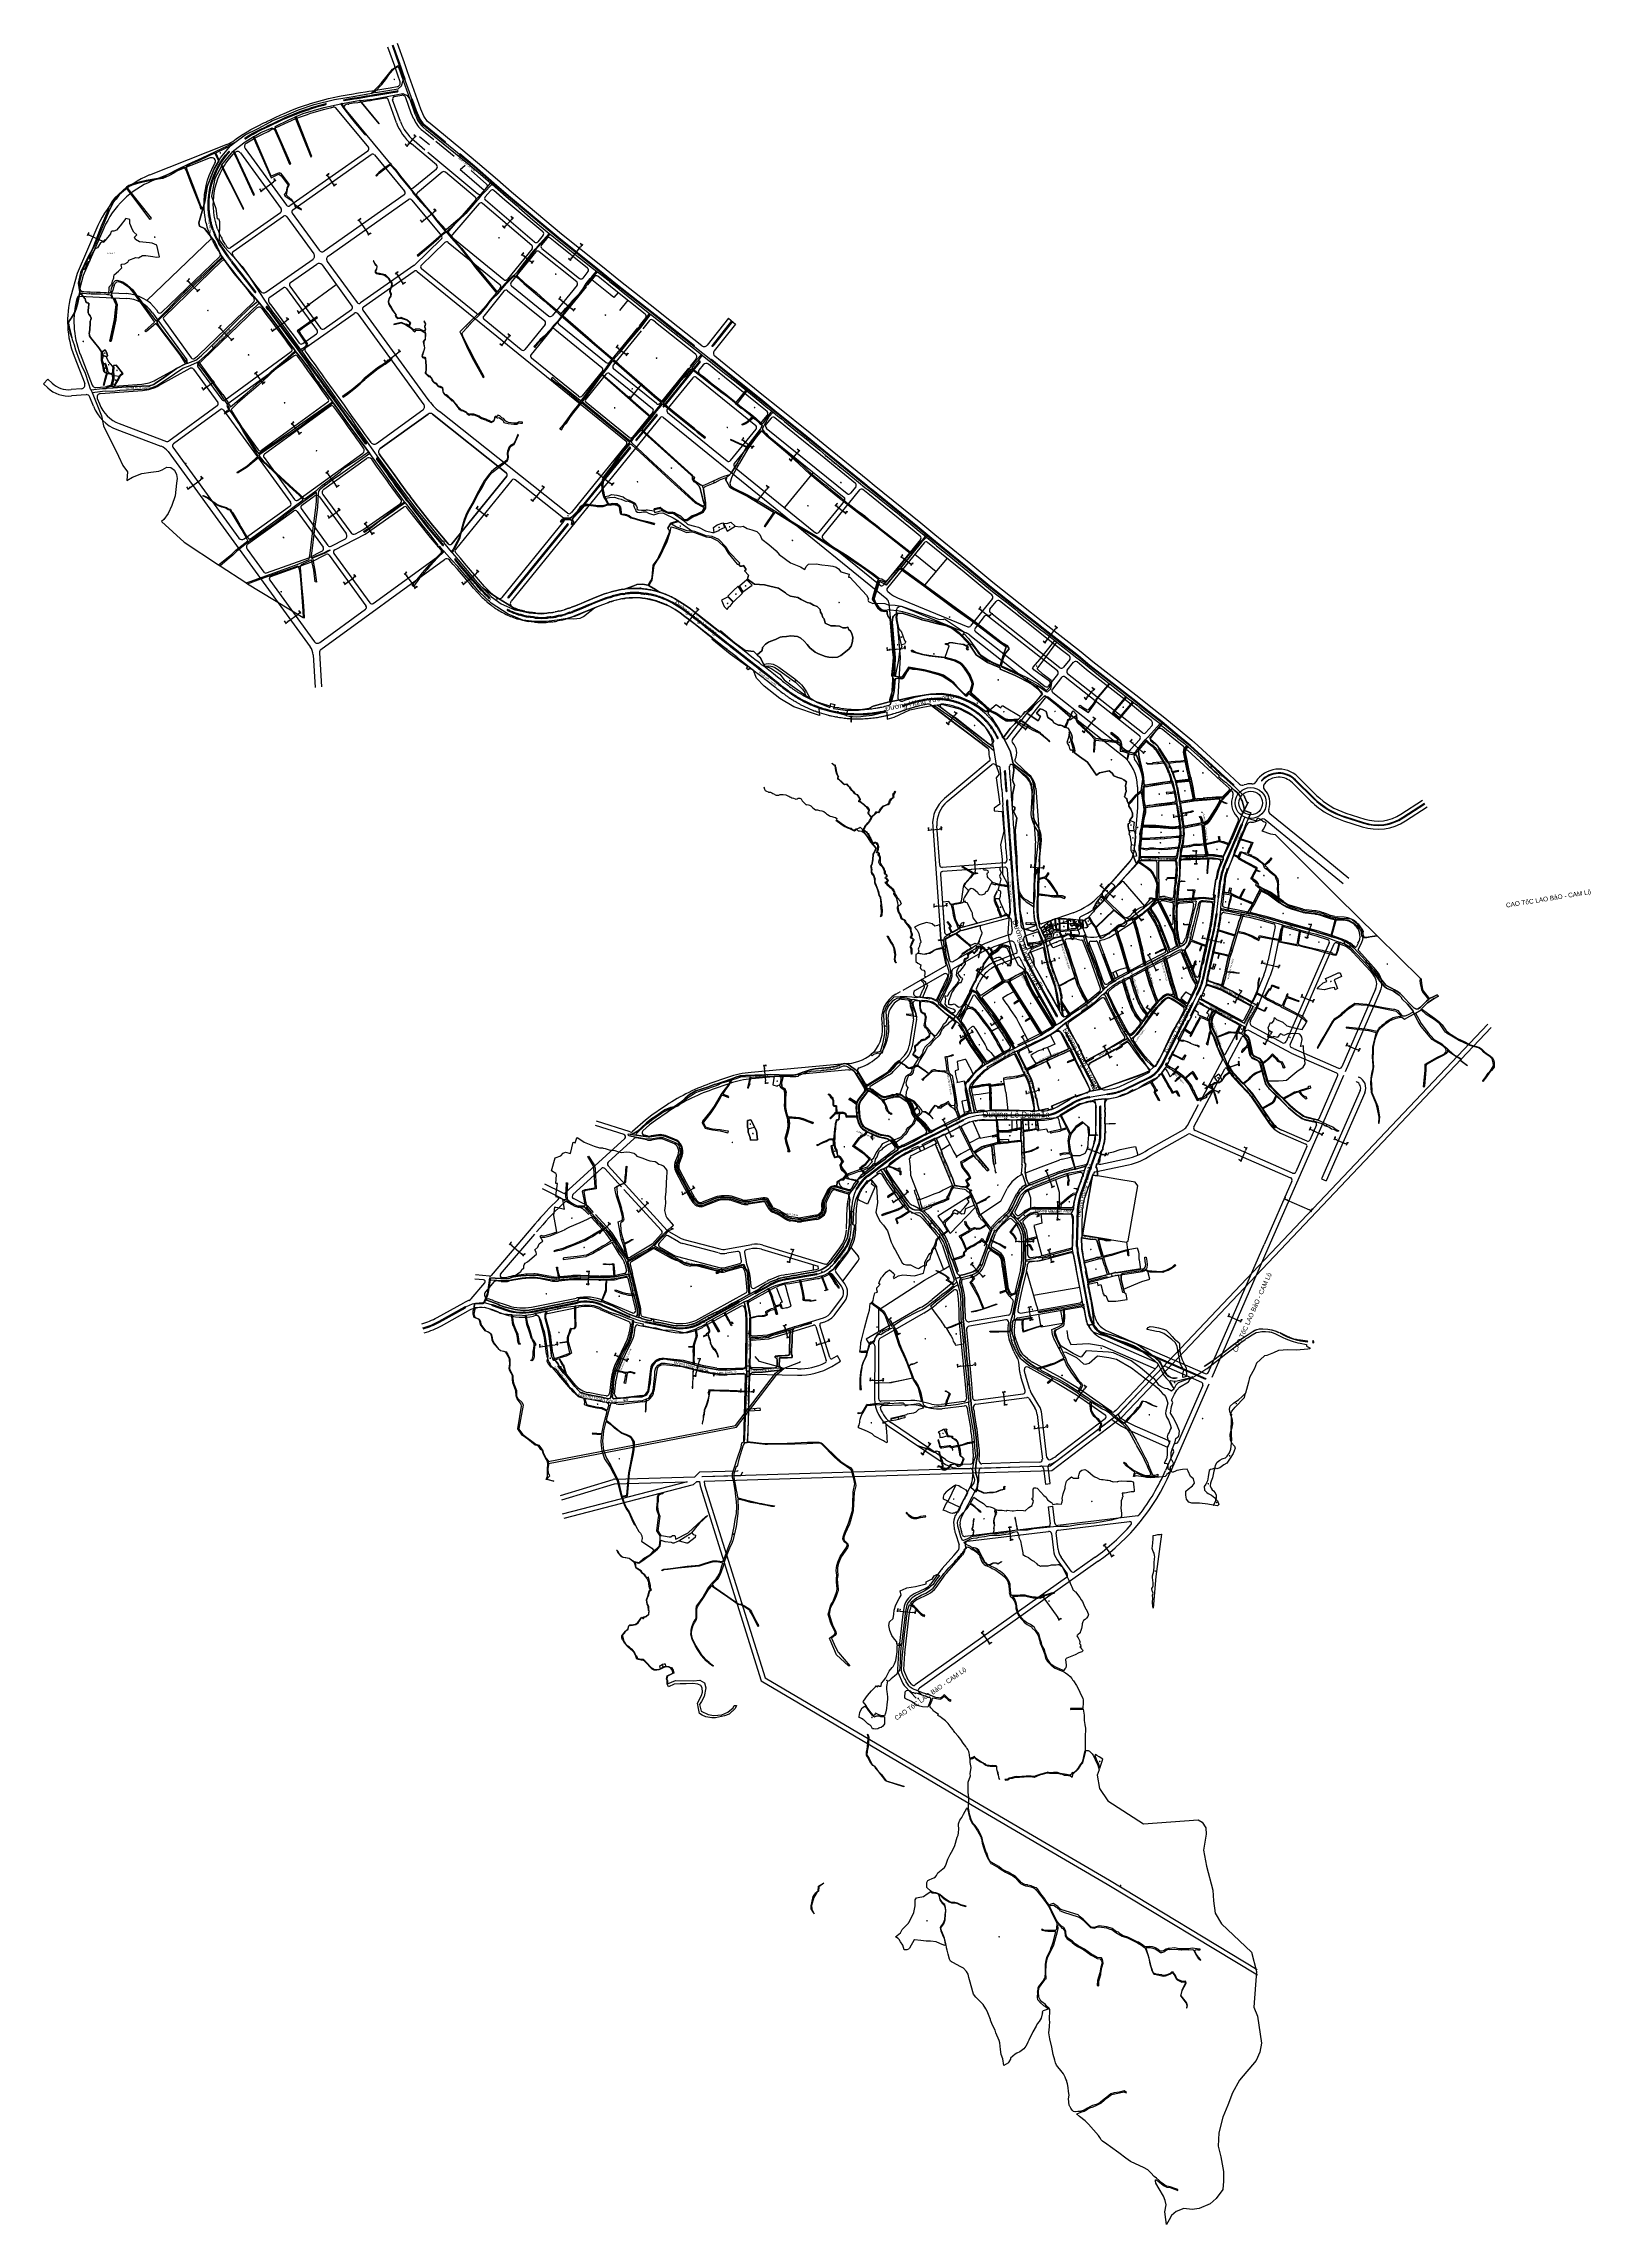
# Model space of a CAD drawing. Extents: x 548357 to 553331, y 1835329 to 1842351.
import ezdxf

# ---------------------------------------------------------------- set-up
doc = ezdxf.new("R2010")
doc.units = 0
for name, color, linetype in [('Level 1', 7, 'Continuous'), ('Level 10', 7, 'Continuous'), ('Level 11', 7, 'Continuous'), ('Level 18', 7, 'Continuous'), ('Level 2', 7, 'Continuous'), ('Level 27', 7, 'Continuous'), ('Level 3', 7, 'Continuous'), ('Level 30', 7, 'Continuous'), ('Level 31', 7, 'Continuous'), ('Level 4', 7, 'Continuous'), ('Level 5', 7, 'Continuous'), ('Level 6', 7, 'Continuous')]:
    doc.layers.add(name, color=color, linetype=linetype)

msp = doc.modelspace()

# ---------------------------------------------------------------- linework, layer by layer
at = {"layer": 'Level 1'}
for p, q in [((552016.6, 1839734.3), (552014.2, 1839720.7)), ((552100.7, 1839735.1), (552093.4, 1839733.8)), ((552109.3, 1839736.4), (552100.7, 1839735.1)), ((552106.2, 1839728.8), (552110.1, 1839729.6)), ((552155.4, 1839724.4), (552155.3, 1839731.3)), ((551768.9, 1839304.4), (551773.2, 1839309.7)), ((552013.5, 1839270.4), (551996.7, 1839280.9)), ((552038.3, 1839251.2), (552013.5, 1839270.4)), ((551896.8, 1839201.8), (551893, 1839196.2)), ((551912.1, 1839226.5), (551910.2, 1839220.8)), ((551946.9, 1839266.3), (551940.2, 1839259.3)), ((552036.8, 1839246.5), (552038.3, 1839251.2)), ((551852.2, 1839158.1), (551858.8, 1839144.9)), ((551893, 1839196.2), (551888.2, 1839189.5)), ((551716, 1839084.3), (551715.3, 1839086.2)), ((551715.3, 1839086.2), (551715.3, 1839085.7)), ((551715.3, 1839086.2), (551715.5, 1839085.8)), ((551716, 1839084.3), (551715.3, 1839086.2)), ((551715.3, 1839086.2), (551715.3, 1839085.7)), ((551715.3, 1839086.2), (551715.5, 1839085.8)), ((551716, 1839084.3), (551715.8, 1839084.7)), ((551716, 1839084.3), (551715.8, 1839084.7)), ((551716, 1839084.3), (551716, 1839084.8)), ((551716, 1839084.3), (551716, 1839084.8))]:
    msp.add_line(p, q, dxfattribs=at)
for points in [[(549529.6, 1842019.7), (549521.2, 1842027.1)], [(549521.2, 1842027.1), (549523.4, 1842023.5), (549525.3, 1842025.7)], [(549525.6, 1842019.8), (549532.3, 1842027.4)], [(549532.3, 1842027.4), (549549.3, 1842046.7)], [(549556.6, 1842050.4), (549548.3, 1842057.7)], [(549548.3, 1842057.7), (549552.1, 1842056), (549550.2, 1842053.9)], [(549556, 1842054.3), (549549.3, 1842046.7)], [(549059.1, 1841874.2), (549052.5, 1841883.2)], [(549052.5, 1841883.2), (549053.8, 1841879.3), (549056.1, 1841881)], [(549055.2, 1841875.2), (549063.4, 1841881.2)], [(549063.4, 1841881.2), (549096.7, 1841905.6)], [(549104.8, 1841911.6), (549096.7, 1841905.6)], [(549104.6, 1841907.7), (549098, 1841916.6)], [(549098, 1841916.6), (549101.3, 1841914.1), (549099, 1841912.5)], [(549266.6, 1841926.2), (549275.7, 1841932.6)], [(549267.6, 1841930), (549273.4, 1841921.7)], [(549275.7, 1841932.6), (549271.7, 1841931.3), (549273.4, 1841929)], [(549273.4, 1841921.7), (549288.3, 1841900.8)], [(549294.1, 1841892.5), (549288.3, 1841900.8)], [(549290.2, 1841892.8), (549299.3, 1841899.2)], [(549299.3, 1841899.2), (549296.7, 1841896), (549295.1, 1841898.3)], [(549581, 1841782.3), (549612.9, 1841808.4)], [(549620.8, 1841814.8), (549612.9, 1841808.4)], [(549620.7, 1841810.9), (549613.7, 1841819.5)], [(549613.7, 1841819.5), (549617.1, 1841817.2), (549614.9, 1841815.4)], [(548497, 1841736.9), (548506.2, 1841732.8)], [(548498, 1841733.1), (548502.5, 1841743.3)], [(548502.5, 1841743.3), (548499.8, 1841740.1), (548502.4, 1841739)], [(548506.2, 1841732.8), (548544, 1841716.2)], [(549368.6, 1841781), (549377.7, 1841787.4)], [(549369.7, 1841784.8), (549375.5, 1841776.5)], [(549377.7, 1841787.4), (549373.8, 1841786.1), (549375.4, 1841783.8)], [(549375.5, 1841776.5), (549399.3, 1841742.8)], [(549405.2, 1841734.6), (549399.3, 1841742.8)], [(549401.2, 1841734.9), (549410.3, 1841741.3)], [(549410.3, 1841741.3), (549407.8, 1841738), (549406.2, 1841740.3)], [(549577, 1841775.1), (549570, 1841783.7)], [(549570, 1841783.7), (549571.5, 1841779.9), (549573.7, 1841781.7)], [(549573.1, 1841775.9), (549581, 1841782.3)], [(549842.6, 1841756.8), (549834.3, 1841764.2)], [(549834.3, 1841764.2), (549836.4, 1841760.7), (549838.3, 1841762.8)], [(549838.7, 1841757), (549845.4, 1841764.5)], [(549845.4, 1841764.5), (549862.3, 1841783.8)], [(549869.6, 1841787.5), (549861.3, 1841794.8)], [(549861.3, 1841794.8), (549865.1, 1841793.1), (549863.2, 1841791)], [(549869, 1841791.4), (549862.3, 1841783.8)], [(548553.3, 1841712.1), (548544, 1841716.2)], [(548549.7, 1841710.4), (548554.2, 1841720.6)], [(548554.2, 1841720.6), (548553.7, 1841716.4), (548551.1, 1841717.6)], [(549895.8, 1841668.6), (549902.8, 1841677.3)], [(549895.8, 1841672.6), (549903.7, 1841666.3)], [(549902.8, 1841677.3), (549899.4, 1841675), (549901.6, 1841673.2)], [(549903.7, 1841666.3), (549923.7, 1841650.2)], [(550055.2, 1841652.3), (550046.4, 1841659.1)], [(550046.4, 1841659.1), (550048.8, 1841655.8), (550050.6, 1841658)], [(550051.3, 1841652.2), (550057.5, 1841660.2)], [(550057.5, 1841660.2), (550085.9, 1841697)], [(550093, 1841701.1), (550084.2, 1841707.9)], [(550084.2, 1841707.9), (550088.1, 1841706.5), (550086.3, 1841704.2)], [(550092.1, 1841705), (550085.9, 1841697)], [(548818.2, 1841585.4), (548826.2, 1841593.1)], [(548818.6, 1841589.3), (548825.7, 1841582.1)], [(548826.2, 1841593.1), (548822.5, 1841591.2), (548824.5, 1841589.2)], [(549489, 1841609.8), (549498.1, 1841616.2)], [(549490.1, 1841613.6), (549495.9, 1841605.3)], [(549498.1, 1841616.2), (549494.2, 1841614.9), (549495.8, 1841612.6)], [(549495.9, 1841605.3), (549510.7, 1841584.4)], [(549931.6, 1841643.9), (549923.7, 1841650.2)], [(549927.7, 1841643.1), (549934.7, 1841651.8)], [(549934.7, 1841651.8), (549933.1, 1841647.9), (549930.9, 1841649.7)], [(548825.7, 1841582.1), (548847.3, 1841559.9)], [(548854.3, 1841552.7), (548847.3, 1841559.9)], [(548850.4, 1841552.4), (548858.4, 1841560.2)], [(548858.4, 1841560.2), (548856.4, 1841556.5), (548854.4, 1841558.5)], [(549213.3, 1841506.5), (549206.8, 1841515.5)], [(549206.8, 1841515.5), (549210.1, 1841513), (549207.8, 1841511.4)], [(549516.6, 1841576.1), (549510.7, 1841584.4)], [(549512.6, 1841576.4), (549521.7, 1841582.9)], [(549521.7, 1841582.9), (549519.2, 1841579.6), (549517.5, 1841581.9)], [(550015.6, 1841531), (550023.5, 1841524.7)], [(550015.7, 1841527.1), (550022.7, 1841535.7)], [(550022.7, 1841535.7), (550019.2, 1841533.4), (550021.4, 1841531.6)], [(550023.5, 1841524.7), (550057.5, 1841497)], [(549100.2, 1841430.9), (549137.7, 1841458.4)], [(549145.8, 1841464.4), (549137.7, 1841458.4)], [(549145.6, 1841460.5), (549139, 1841469.5)], [(549139, 1841469.5), (549142.3, 1841467), (549140, 1841465.3)], [(549180.3, 1841482.5), (549173.8, 1841491.5)], [(549173.8, 1841491.5), (549175.1, 1841487.5), (549177.4, 1841489.2)], [(549176.5, 1841483.4), (549184.7, 1841489.4)], [(549184.7, 1841489.4), (549205.4, 1841504.5)], [(549213.6, 1841510.5), (549205.4, 1841504.5)], [(550065.4, 1841490.6), (550057.5, 1841497)], [(550061.5, 1841489.8), (550068.5, 1841498.5)], [(550068.5, 1841498.5), (550067, 1841494.6), (550064.8, 1841496.4)], [(548920.2, 1841435.1), (548928.2, 1841442.9)], [(548920.6, 1841439.1), (548927.7, 1841431.8)], [(548928.2, 1841442.9), (548924.5, 1841441), (548926.5, 1841439)], [(548927.7, 1841431.8), (548956.5, 1841402.2)], [(548963.6, 1841395), (548956.5, 1841402.2)], [(548959.7, 1841394.7), (548967.6, 1841402.5)], [(548967.6, 1841402.5), (548965.6, 1841398.8), (548963.6, 1841400.8)], [(549095.9, 1841424), (549089.3, 1841433)], [(549089.3, 1841433), (549090.6, 1841429), (549092.9, 1841430.7)], [(549092, 1841424.9), (549100.2, 1841430.9)], [(549834.8, 1841377.6), (549826.1, 1841384.5)], [(549826.1, 1841384.5), (549828.4, 1841381.1), (549830.2, 1841383.3)], [(549830.8, 1841377.5), (549837.2, 1841385.4)], [(549837.2, 1841385.4), (549853.2, 1841405.4)], [(549860.3, 1841409.5), (549851.7, 1841416.4)], [(549851.7, 1841416.4), (549855.5, 1841414.9), (549853.8, 1841412.7)], [(549859.6, 1841413.3), (549853.2, 1841405.4)], [(550200.2, 1841371.5), (550207.2, 1841380.2)], [(550200.2, 1841375.5), (550208, 1841369.2)], [(550207.2, 1841380.2), (550203.8, 1841377.9), (550206, 1841376.1)], [(549460.2, 1841323.6), (549453.6, 1841332.6)], [(549453.6, 1841332.6), (549455, 1841328.6), (549457.3, 1841330.3)], [(549456.4, 1841324.5), (549464.6, 1841330.5)], [(549464.6, 1841330.5), (549497.8, 1841355)], [(549506, 1841360.9), (549497.8, 1841355)], [(549505.8, 1841357), (549499.2, 1841366)], [(549499.2, 1841366), (549502.5, 1841363.5), (549500.2, 1841361.8)], [(550208, 1841369.2), (550228.1, 1841353.1)], [(550236, 1841346.8), (550228.1, 1841353.1)], [(550232.1, 1841346), (550239.1, 1841354.7)], [(550239.1, 1841354.7), (550237.5, 1841350.8), (550235.3, 1841352.6)], [(548873.1, 1841235.3), (548866.5, 1841244.2)], [(548866.5, 1841244.2), (548867.9, 1841240.3), (548870.1, 1841242)], [(548869.2, 1841236.2), (548877.4, 1841242.2)], [(548877.4, 1841242.2), (548898.1, 1841257.4)], [(548906.3, 1841263.4), (548898.1, 1841257.4)], [(548906, 1841259.4), (548899.4, 1841268.4)], [(548899.4, 1841268.4), (548902.8, 1841265.9), (548900.5, 1841264.2)], [(549035.8, 1841287.9), (549044.8, 1841294.5)], [(549036.8, 1841291.7), (549042.8, 1841283.5)], [(549044.8, 1841294.5), (549040.9, 1841293.1), (549042.6, 1841290.8)], [(549042.8, 1841283.5), (549058, 1841262.8)], [(549064, 1841254.7), (549058, 1841262.8)], [(549060, 1841254.9), (549069, 1841261.5)], [(549069, 1841261.5), (549066.5, 1841258.2), (549064.8, 1841260.5)], [(550252.1, 1841215.7), (550277.9, 1841248)], [(550285, 1841252), (550276.3, 1841259)], [(550276.3, 1841259), (550280.2, 1841257.4), (550278.4, 1841255.2)], [(550284.2, 1841255.9), (550277.9, 1841248)], [(550249.7, 1841207.9), (550241, 1841214.9)], [(550241, 1841214.9), (550243.4, 1841211.5), (550245.1, 1841213.7)], [(550245.7, 1841207.8), (550252.1, 1841215.7)], [(549153.7, 1841126.1), (549162.7, 1841132.7)], [(549154.6, 1841130), (549160.6, 1841121.8)], [(549162.7, 1841132.7), (549158.7, 1841131.3), (549160.4, 1841129.1)], [(549160.6, 1841121.8), (549175.8, 1841101.1)], [(549181.8, 1841092.9), (549175.8, 1841101.1)], [(549177.8, 1841093.2), (549186.8, 1841099.8)], [(549186.8, 1841099.8), (549184.3, 1841096.4), (549182.7, 1841098.7)], [(550604.8, 1841073), (550611.8, 1841081.7)], [(550604.8, 1841077), (550612.7, 1841070.6)], [(550611.8, 1841081.7), (550608.4, 1841079.4), (550610.6, 1841077.6)], [(550612.7, 1841070.6), (550632.7, 1841054.6)], [(550640.6, 1841048.2), (550632.7, 1841054.6)], [(550636.7, 1841047.5), (550643.7, 1841056.1)], [(550643.7, 1841056.1), (550642.1, 1841052.3), (550639.9, 1841054.1)], [(550768.5, 1841014.5), (550784.7, 1841034.5)], [(550791.9, 1841038.5), (550783.2, 1841045.5)], [(550783.2, 1841045.5), (550787.1, 1841043.9), (550785.3, 1841041.7)], [(550791.1, 1841042.3), (550784.7, 1841034.5)], [(548869.8, 1840948.7), (548863.2, 1840957.7)], [(548863.2, 1840957.7), (548866.5, 1840955.2), (548864.2, 1840953.5)], [(549265.5, 1840968.3), (549274.5, 1840974.9)], [(549266.5, 1840972.2), (549272.5, 1840964)], [(549274.5, 1840974.9), (549270.6, 1840973.5), (549272.3, 1840971.2)], [(549272.5, 1840964), (549296.9, 1840930.7)], [(550137.3, 1840966.6), (550144.3, 1840975.3)], [(550137.3, 1840970.6), (550145.1, 1840964.3)], [(550144.3, 1840975.3), (550140.9, 1840973), (550143.1, 1840971.2)], [(550145.1, 1840964.3), (550181.4, 1840935.2)], [(550766.1, 1841006.7), (550757.5, 1841013.8)], [(550757.5, 1841013.8), (550759.8, 1841010.3), (550761.6, 1841012.5)], [(550762.2, 1841006.7), (550768.5, 1841014.5)], [(548824.2, 1840915.3), (548817.7, 1840924.3)], [(548817.7, 1840924.3), (548819, 1840920.3), (548821.3, 1840922)], [(548820.4, 1840916.2), (548828.6, 1840922.2)], [(548828.6, 1840922.2), (548861.9, 1840946.7)], [(548870, 1840952.6), (548861.9, 1840946.7)], [(549302.9, 1840922.5), (549296.9, 1840930.7)], [(549299, 1840922.8), (549307.9, 1840929.4)], [(549307.9, 1840929.4), (549305.4, 1840926), (549303.8, 1840928.3)], [(549934.5, 1840876.6), (549925.8, 1840883.5)], [(549925.8, 1840883.5), (549928.1, 1840880.1), (549929.9, 1840882.3)], [(549930.5, 1840876.5), (549936.9, 1840884.4)], [(549936.9, 1840884.4), (549962.7, 1840916.6)], [(549969.8, 1840920.6), (549961.1, 1840927.6)], [(549961.1, 1840927.6), (549965, 1840926.1), (549963.2, 1840923.8)], [(549969, 1840924.5), (549962.7, 1840916.6)], [(550189.3, 1840928.8), (550181.4, 1840935.2)], [(550185.4, 1840928.1), (550192.4, 1840936.7)], [(550192.4, 1840936.7), (550190.9, 1840932.9), (550188.7, 1840934.7)], [(550657.4, 1840876.7), (550648.7, 1840883.7)], [(550648.7, 1840883.7), (550651, 1840880.2), (550652.8, 1840882.5)], [(550653.4, 1840876.6), (550659.8, 1840884.5)], [(550659.8, 1840884.5), (550685.6, 1840916.8)], [(550692.7, 1840920.8), (550684, 1840927.7)], [(550684, 1840927.7), (550687.9, 1840926.2), (550686.1, 1840924)], [(550691.9, 1840924.7), (550685.6, 1840916.8)], [(549278.3, 1840822.6), (549271.7, 1840831.6)], [(549271.7, 1840831.6), (549273.1, 1840827.6), (549275.4, 1840829.3)], [(549274.4, 1840823.5), (549282.6, 1840829.5)], [(549282.6, 1840829.5), (549303.4, 1840844.6)], [(549311.5, 1840850.6), (549303.4, 1840844.6)], [(549311.3, 1840846.6), (549304.7, 1840855.6)], [(549304.7, 1840855.6), (549308.1, 1840853.1), (549305.8, 1840851.5)], [(549749.2, 1840856.5), (549757.1, 1840850.1)], [(549749.3, 1840852.6), (549756.3, 1840861.2)], [(549756.3, 1840861.2), (549752.8, 1840858.9), (549755, 1840857.1)], [(549757.1, 1840850.1), (549777, 1840834)], [(549784.9, 1840827.6), (549777, 1840834)], [(549781, 1840826.8), (549788, 1840835.4)], [(549788, 1840835.4), (549786.4, 1840831.6), (549784.2, 1840833.4)], [(550905.6, 1840865.9), (550913.5, 1840859.6)], [(550905.7, 1840862), (550912.7, 1840870.6)], [(550912.7, 1840870.6), (550909.2, 1840868.3), (550911.4, 1840866.5)], [(550913.5, 1840859.6), (550933.6, 1840843.5)], [(550941.5, 1840837.2), (550933.6, 1840843.5)], [(550937.6, 1840836.4), (550944.5, 1840845.1)], [(550944.5, 1840845.1), (550943, 1840841.2), (550940.8, 1840843)], [(549388.8, 1840803.8), (549397.9, 1840810.2)], [(549389.8, 1840807.6), (549395.6, 1840799.3)], [(549397.9, 1840810.2), (549393.9, 1840808.9), (549395.5, 1840806.6)], [(549395.6, 1840799.3), (549410.5, 1840778.3)], [(549416.3, 1840770.1), (549410.5, 1840778.3)], [(549412.4, 1840770.4), (549421.5, 1840776.8)], [(549421.5, 1840776.8), (549418.9, 1840773.5), (549417.3, 1840775.8)], [(551117, 1840700), (551124.9, 1840693.7)], [(551117.1, 1840696.1), (551124, 1840704.8)], [(551124, 1840704.8), (551120.6, 1840702.4), (551122.8, 1840700.6)], [(551124.9, 1840693.7), (551144.9, 1840677.6)], [(551152.8, 1840671.3), (551144.9, 1840677.6)], [(551148.9, 1840670.5), (551155.9, 1840679.2)], [(551155.9, 1840679.2), (551154.4, 1840675.3), (551152.2, 1840677.1)], [(549329.3, 1840609), (549322.8, 1840618)], [(549322.8, 1840618), (549324.1, 1840614), (549326.4, 1840615.7)], [(549325.5, 1840609.9), (549333.7, 1840615.9)], [(549333.7, 1840615.9), (549354.4, 1840631.1)], [(549362.5, 1840637.1), (549354.4, 1840631.1)], [(549362.3, 1840633.1), (549355.7, 1840642.1)], [(549355.7, 1840642.1), (549359, 1840639.6), (549356.7, 1840638)], [(549517.4, 1840642.6), (549526.3, 1840649.1)], [(549518.3, 1840646.4), (549524.3, 1840638.2)], [(549526.3, 1840649.1), (549522.4, 1840647.8), (549524.1, 1840645.5)], [(549524.3, 1840638.2), (549548.7, 1840604.9)], [(549554.7, 1840596.8), (549548.7, 1840604.9)], [(549550.8, 1840597), (549559.7, 1840603.6)], [(549559.7, 1840603.6), (549557.3, 1840600.3), (549555.6, 1840602.6)], [(549710.9, 1840608.7), (549703.7, 1840617.2)], [(549703.7, 1840617.2), (549705.3, 1840613.4), (549707.5, 1840615.2)], [(549707, 1840609.4), (549714.7, 1840616)], [(549714.7, 1840616), (549750.2, 1840646)], [(549757.9, 1840652.6), (549750.2, 1840646)], [(549758, 1840648.6), (549750.8, 1840657.1)], [(549750.8, 1840657.1), (549754.3, 1840654.9), (549752.1, 1840653)], [(550467, 1840527.7), (550458.2, 1840534.5)], [(550458.2, 1840534.5), (550462.1, 1840533), (550460.4, 1840530.8)], [(551368, 1840533.3), (551375.9, 1840527)], [(551368.1, 1840529.3), (551375, 1840538)], [(551375, 1840538), (551371.6, 1840535.7), (551373.8, 1840533.9)], [(549139.2, 1840483), (549132.6, 1840492)], [(549132.6, 1840492), (549134, 1840488), (549136.3, 1840489.7)], [(549135.4, 1840483.9), (549143.5, 1840489.9)], [(549143.5, 1840489.9), (549176.8, 1840514.3)], [(549185, 1840520.3), (549176.8, 1840514.3)], [(549184.7, 1840516.4), (549178.1, 1840525.4)], [(549178.1, 1840525.4), (549181.5, 1840522.9), (549179.2, 1840521.2)], [(550429.3, 1840478.9), (550420.5, 1840485.7)], [(550420.5, 1840485.7), (550422.9, 1840482.3), (550424.6, 1840484.6)], [(550425.4, 1840478.8), (550431.5, 1840486.8)], [(550431.5, 1840486.8), (550460, 1840523.5)], [(550466.2, 1840531.5), (550460, 1840523.5)], [(551375.9, 1840527), (551395.9, 1840510.9)], [(551403.8, 1840504.6), (551395.9, 1840510.9)], [(551399.9, 1840503.8), (551406.9, 1840512.5)], [(551406.9, 1840512.5), (551405.4, 1840508.6), (551403.1, 1840510.4)], [(551586.1, 1840428.3), (551614.6, 1840465.1)], [(551621.6, 1840469.2), (551612.8, 1840476.1)], [(551612.8, 1840476.1), (551616.7, 1840474.6), (551615, 1840472.3)], [(551620.8, 1840473.1), (551614.6, 1840465.1)], [(551071.6, 1840398.5), (551081.7, 1840399.4)], [(551073.4, 1840406.8), (551072.5, 1840402.7), (551075.4, 1840403)], [(551074.4, 1840395.7), (551073.4, 1840406.8)], [(551081.7, 1840399.4), (551122.8, 1840403.2)], [(551132.9, 1840404.2), (551122.8, 1840403.2)], [(551129.6, 1840412), (551131.2, 1840408.1), (551128.4, 1840407.9)], [(551130.7, 1840400.9), (551129.6, 1840412)], [(551583.9, 1840420.5), (551575.1, 1840427.3)], [(551575.1, 1840427.3), (551577.5, 1840423.9), (551579.2, 1840426.1)], [(551579.9, 1840420.3), (551586.1, 1840428.3)], [(551718.5, 1840246.4), (551734.4, 1840266.6)], [(551741.5, 1840270.7), (551732.8, 1840277.6)], [(551732.8, 1840277.6), (551736.6, 1840276.1), (551734.9, 1840273.8)], [(551740.7, 1840274.5), (551734.4, 1840266.6)], [(551274.4, 1840165.9), (551291.3, 1840188.6)], [(551298.2, 1840192.8), (551289.3, 1840199.5)], [(551289.3, 1840199.5), (551293.2, 1840198.1), (551291.5, 1840195.8)], [(551297.3, 1840196.7), (551291.3, 1840188.6)], [(551716.2, 1840238.6), (551707.5, 1840245.5)], [(551707.5, 1840245.5), (551709.8, 1840242.1), (551711.6, 1840244.3)], [(551712.2, 1840238.5), (551718.5, 1840246.4)], [(551744.7, 1840175.5), (551736, 1840182.5)], [(551736, 1840182.5), (551739.9, 1840180.9), (551738.1, 1840178.7)], [(551272.3, 1840158), (551263.3, 1840164.7)], [(551263.3, 1840164.7), (551265.8, 1840161.3), (551267.5, 1840163.6)], [(551268.3, 1840157.8), (551274.4, 1840165.9)], [(551485.3, 1840170.2), (551493.2, 1840163.9)], [(551485.4, 1840166.2), (551492.3, 1840174.9)], [(551492.3, 1840174.9), (551488.9, 1840172.6), (551491.1, 1840170.8)], [(551493.2, 1840163.9), (551513.2, 1840147.8)], [(551521.1, 1840141.5), (551513.2, 1840147.8)], [(551517.2, 1840140.7), (551524.2, 1840149.4)], [(551524.2, 1840149.4), (551522.7, 1840145.5), (551520.5, 1840147.3)], [(551709.3, 1840131.5), (551700.7, 1840138.4)], [(551700.7, 1840138.4), (551703, 1840135), (551704.8, 1840137.2)], [(551705.4, 1840131.4), (551711.7, 1840139.3)], [(551711.7, 1840139.3), (551737.6, 1840171.5)], [(551743.9, 1840179.4), (551737.6, 1840171.5)], [(551854.9, 1840102.3), (551862.3, 1840110.7)], [(551862.3, 1840110.7), (551858.8, 1840108.5), (551860.9, 1840106.6)], [(551855, 1840106.3), (551862.6, 1840099.6)], [(551862.6, 1840099.6), (551893.4, 1840072.1)], [(551901, 1840065.3), (551893.4, 1840072.1)], [(551897.1, 1840064.8), (551904.5, 1840073.1)], [(551904.5, 1840073.1), (551902.7, 1840069.3), (551900.6, 1840071.2)], [(551994.2, 1839860.3), (552004.2, 1839861.9)], [(551995.4, 1839868.7), (551994.8, 1839864.6), (551997.6, 1839865.1)], [(551997.1, 1839857.7), (551995.4, 1839868.7)], [(552004.2, 1839861.9), (552029.5, 1839866)], [(552039.5, 1839867.5), (552029.5, 1839866)], [(552035.7, 1839875.1), (552037.6, 1839871.4), (552034.8, 1839871)], [(552037.5, 1839864.2), (552035.7, 1839875.1)], [(552158.1, 1839701), (552225.4, 1839859.4)], [(551204.5, 1839818.5), (551214.6, 1839819.2)], [(551206.4, 1839826.8), (551205.5, 1839822.7), (551208.3, 1839822.9)], [(551207.2, 1839815.7), (551206.4, 1839826.8)], [(551214.6, 1839819.2), (551240.2, 1839821.1)], [(551250.3, 1839821.8), (551240.2, 1839821.1)], [(551247.2, 1839829.7), (551248.7, 1839825.8), (551245.8, 1839825.6)], [(551248, 1839818.6), (551247.2, 1839829.7)], [(551351.1, 1839719.4), (551362.2, 1839720.2)], [(551353.9, 1839722.1), (551354.7, 1839712)], [(551354.7, 1839712), (551356.5, 1839686.4)], [(551362.2, 1839720.2), (551358.1, 1839721.1), (551358.3, 1839718.3)], [(551533.6, 1839700.1), (551543.7, 1839699.2)], [(551536.8, 1839707.9), (551535.3, 1839704.1), (551538.1, 1839703.8)], [(551535.9, 1839696.8), (551536.8, 1839707.9)], [(551543.7, 1839699.2), (551569.3, 1839697)], [(551579.4, 1839696.1), (551569.3, 1839697)], [(551577.5, 1839704.4), (551578.4, 1839700.3), (551575.6, 1839700.6)], [(551576.6, 1839693.3), (551577.5, 1839704.4)], [(552014.2, 1839720.7), (552016.1, 1839722.6), (552020.4, 1839725.3), (552037.4, 1839726.9), (552045.7, 1839726.7), (552051.7, 1839726.8), (552064.2, 1839727.1), (552084.5, 1839727.2), (552091.3, 1839728.2), (552097.9, 1839729.1), (552106.2, 1839728.8)], [(552093.4, 1839733.8), (552065.7, 1839733.1), (552037.7, 1839733.3), (552021.9, 1839732.8), (552016.6, 1839734.3)], [(552060.4, 1839750.6), (552064.3, 1839752), (552064.4, 1839749.2)], [(552071.5, 1839751.1), (552060.4, 1839750.6)], [(552062, 1839709.8), (552066, 1839708.8), (552065.9, 1839711.6)], [(552073.1, 1839710.3), (552062, 1839709.8)], [(552068.4, 1839753.5), (552068.8, 1839743.4)], [(552069.8, 1839717.7), (552068.8, 1839743.4)], [(552070.2, 1839707.6), (552069.8, 1839717.7)], [(552155.3, 1839731.3), (552124.4, 1839735.4), (552124.1, 1839736.8), (552115.9, 1839736.4), (552109.3, 1839736.4)], [(552110.1, 1839729.6), (552117.5, 1839729.2), (552124.5, 1839729.1), (552137.8, 1839727.4), (552155.4, 1839724.4)], [(551354, 1839678.6), (551365.1, 1839679.4)], [(551357.2, 1839676.3), (551356.5, 1839686.4)], [(551365.1, 1839679.4), (551361.2, 1839677.9), (551361, 1839680.8)], [(551758.1, 1839637.6), (551765.5, 1839645.9)], [(551758.2, 1839641.5), (551765.8, 1839634.8)], [(551765.5, 1839645.9), (551761.9, 1839643.7), (551764, 1839641.9)], [(551765.8, 1839634.8), (551796.7, 1839607.4)], [(552134.7, 1839554.3), (552146.4, 1839656.6)], [(551222, 1839572.6), (551232.1, 1839573.3)], [(551224, 1839580.9), (551223.1, 1839576.8), (551225.9, 1839577)], [(551224.8, 1839569.7), (551224, 1839580.9)], [(551232.1, 1839573.3), (551257.7, 1839575.1)], [(551267.8, 1839575.9), (551257.7, 1839575.1)], [(551264.7, 1839583.8), (551266.2, 1839579.9), (551263.4, 1839579.7)], [(551265.5, 1839572.7), (551264.7, 1839583.8)], [(551804.3, 1839600.7), (551796.7, 1839607.4)], [(551800.4, 1839600.1), (551807.7, 1839608.5)], [(551807.7, 1839608.5), (551806, 1839604.7), (551803.9, 1839606.6)], [(551863.8, 1839557.6), (551872.4, 1839564.6)], [(551864.5, 1839561.5), (551870.9, 1839553.6)], [(551872.4, 1839564.6), (551868.5, 1839563.1), (551870.3, 1839560.9)], [(551870.9, 1839553.6), (551887.2, 1839533.7)], [(551773.2, 1839309.7), (551768.1, 1839319.2), (551762.8, 1839333.6), (551761.7, 1839340.3), (551758.4, 1839346.3), (551752.9, 1839362.2), (551751.4, 1839366.9), (551748.3, 1839376.6), (551745.1, 1839385.6), (551740.9, 1839396.2), (551737, 1839406.4), (551729.3, 1839424.2), (551729.1, 1839425.1), (551728.6, 1839424.8), (551728.3, 1839425.4), (551710, 1839481.4), (551703.9, 1839475.6)], [(551893.6, 1839525.9), (551887.2, 1839533.7)], [(551889.6, 1839525.9), (551898.3, 1839533)], [(551898.3, 1839533), (551896, 1839529.5), (551894.2, 1839531.7)], [(552087.9, 1839468.1), (552090.4, 1839478.9)], [(552090.4, 1839478.9), (552088.3, 1839475.3), (552091.1, 1839474.7)], [(552425.9, 1839469.5), (552428.5, 1839479.3)], [(552428.5, 1839479.3), (552436, 1839506.6)], [(552430.2, 1839516), (552434.3, 1839516.2), (552433.6, 1839513.4)], [(552440.9, 1839513.1), (552430.2, 1839516)], [(552438.7, 1839516.3), (552436, 1839506.6)], [(551703.9, 1839475.6), (551706.1, 1839472.4), (551707.4, 1839466.3), (551707.2, 1839465.3), (551706.9, 1839464.1), (551710, 1839460.6), (551712.9, 1839451.8), (551718.8, 1839437.7), (551728.8, 1839413), (551731.6, 1839406.3), (551735.5, 1839394.2), (551737.2, 1839389.3), (551742, 1839376.5), (551742.7, 1839374.2), (551745, 1839370.4), (551749.7, 1839355.8), (551755.1, 1839340.8), (551757.6, 1839334.2), (551762.7, 1839319.2), (551768.9, 1839304.4)], [(551911.2, 1839415.4), (551921.1, 1839420.5)], [(551912.8, 1839419), (551917.4, 1839410)], [(551921.1, 1839420.5), (551917, 1839419.7), (551918.3, 1839417.2)], [(551917.4, 1839410), (551936.3, 1839373.3)], [(552086.1, 1839471.6), (552096, 1839469.4)], [(552091, 1839341.8), (552121.8, 1839478.1)], [(552096, 1839469.4), (552141.3, 1839459.1)], [(552151.2, 1839456.9), (552141.3, 1839459.1)], [(552148.1, 1839454.5), (552150.5, 1839465.4)], [(552150.5, 1839465.4), (552150.8, 1839461.2), (552148.1, 1839461.8)], [(552418.7, 1839474.1), (552422.3, 1839471.9), (552423, 1839474.6)], [(552429.5, 1839471.2), (552418.7, 1839474.1)], [(551360.1, 1839364.5), (551367.2, 1839373.1)], [(551360.1, 1839368.4), (551368, 1839362.1)], [(551367.2, 1839373.1), (551363.7, 1839370.8), (551365.9, 1839369)], [(551368, 1839362.1), (551387.9, 1839345.9)], [(551395.8, 1839339.5), (551387.9, 1839345.9)], [(551391.9, 1839338.8), (551398.9, 1839347.4)], [(551398.9, 1839347.4), (551397.4, 1839343.6), (551395.2, 1839345.4)], [(551570.5, 1839389.8), (551580.4, 1839391.8)], [(551571.4, 1839398.3), (551571, 1839394.1), (551573.8, 1839394.7)], [(551573.6, 1839387.3), (551571.4, 1839398.3)], [(551580.4, 1839391.8), (551605.6, 1839396.7)], [(551615.6, 1839398.6), (551605.6, 1839396.7)], [(551611.5, 1839406.1), (551613.5, 1839402.4), (551610.7, 1839401.9)], [(551613.7, 1839395.2), (551611.5, 1839406.1)], [(551940.9, 1839364.3), (551936.3, 1839373.3)], [(551937.1, 1839365.2), (551947, 1839370.3)], [(551947, 1839370.3), (551944, 1839367.4), (551942.7, 1839369.9)], [(552029.4, 1839368.4), (552025.5, 1839378.8)], [(552025.5, 1839378.8), (552025.7, 1839374.6), (552028.4, 1839375.7)], [(552026, 1839370.3), (552035.4, 1839374)], [(552035.4, 1839374), (552059.4, 1839383.2)], [(552068.9, 1839386.8), (552059.4, 1839383.2)], [(552063.6, 1839393.5), (552066.2, 1839390.2), (552063.5, 1839389.2)], [(552067.6, 1839383.1), (552063.6, 1839393.5)], [(552277.4, 1839392), (552287.2, 1839389.5)], [(552279.1, 1839388.4), (552281.9, 1839399.2)], [(552281.9, 1839399.2), (552279.7, 1839395.6), (552282.5, 1839394.9)], [(552287.2, 1839389.5), (552327.2, 1839379.1)], [(552337, 1839376.6), (552327.2, 1839379.1)], [(552333.8, 1839374.3), (552336.6, 1839385.1)], [(552336.6, 1839385.1), (552336.8, 1839380.9), (552334, 1839381.6)], [(551858.8, 1839144.9), (551859.3, 1839146.2), (551869.6, 1839155.3), (551875.9, 1839161.5), (551886.4, 1839173.9), (551893.4, 1839183.6), (551901.8, 1839194), (551904.9, 1839198.9), (551916.8, 1839216.4), (551927.9, 1839232.2), (551933.4, 1839239.2), (551937.9, 1839245.4), (551949.8, 1839258), (551962, 1839270.7), (551970, 1839277.2), (551971.7, 1839277.4), (551974.7, 1839280), (551977.5, 1839280.8), (551980.3, 1839280.5), (551982.7, 1839279.9), (551987.3, 1839277.9), (551994.8, 1839274.5), (552005, 1839268), (552011, 1839263.6), (552020.5, 1839258.5), (552036.8, 1839246.5)], [(551996.7, 1839280.9), (551990.8, 1839283.7), (551989.3, 1839284.7), (551977, 1839288.6), (551968.1, 1839284.5), (551954.5, 1839274.7), (551954.8, 1839273.9), (551946.9, 1839266.3)], [(551959.1, 1839064.9), (552065.6, 1839277.5), (552077.3, 1839302.1)], [(552193.3, 1839261.7), (552198.1, 1839270.6)], [(552198.1, 1839270.6), (552210.3, 1839293.2)], [(552216.5, 1839298.5), (552206.7, 1839303.7)], [(552206.7, 1839303.7), (552210.8, 1839302.9), (552209.5, 1839300.4)], [(552215, 1839302.1), (552210.3, 1839293.2)], [(552405, 1839283.7), (552414.3, 1839279.6)], [(552406.1, 1839279.9), (552410.6, 1839290.1)], [(552410.6, 1839290.1), (552407.9, 1839286.9), (552410.5, 1839285.8)], [(552414.3, 1839279.6), (552437.8, 1839269.4)], [(552447.1, 1839265.3), (552437.8, 1839269.4)], [(552443.6, 1839263.5), (552448, 1839273.7)], [(552448, 1839273.7), (552447.6, 1839269.6), (552445, 1839270.7)], [(551416.4, 1839194.8), (551437.7, 1839209.2)], [(551446, 1839214.9), (551437.7, 1839209.2)], [(551445.6, 1839210.9), (551439.4, 1839220.2)], [(551439.4, 1839220.2), (551442.6, 1839217.6), (551440.3, 1839216)], [(551794.8, 1839205), (551789.5, 1839214.8)], [(551789.5, 1839214.8), (551790.4, 1839210.8), (551792.9, 1839212.1)], [(551791.2, 1839206.5), (551800.1, 1839211.3)], [(551800.1, 1839211.3), (551825, 1839224.7)], [(551833.9, 1839229.5), (551825, 1839224.7)], [(551833.1, 1839225.6), (551827.8, 1839235.4)], [(551827.8, 1839235.4), (551830.8, 1839232.5), (551828.3, 1839231.2)], [(551910.2, 1839220.8), (551897.3, 1839202.4), (551896.8, 1839201.8)], [(551907.2, 1839248.7), (551915.4, 1839242.8)], [(551907.5, 1839244.8), (551914, 1839253.8)], [(551914, 1839253.8), (551910.7, 1839251.3), (551913, 1839249.6)], [(551940.2, 1839259.3), (551920.1, 1839234.8), (551912.1, 1839226.5)], [(551915.4, 1839242.8), (551936.2, 1839227.7)], [(551944.4, 1839221.8), (551936.2, 1839227.7)], [(551940.5, 1839220.8), (551947.1, 1839229.8)], [(551947.1, 1839229.8), (551945.7, 1839225.9), (551943.4, 1839227.5)], [(552197.2, 1839262.5), (552187.4, 1839267.7)], [(552187.4, 1839267.7), (552190.3, 1839264.8), (552191.7, 1839267.3)], [(551312.3, 1839148.3), (551307.8, 1839158.5)], [(551307.8, 1839158.5), (551308.3, 1839154.4), (551310.9, 1839155.5)], [(551308.8, 1839150.1), (551318, 1839154.2)], [(551318, 1839154.2), (551341.4, 1839164.8)], [(551350.6, 1839169), (551341.4, 1839164.8)], [(551349.6, 1839165.1), (551345, 1839175.3)], [(551345, 1839175.3), (551347.7, 1839172.2), (551345.2, 1839171)], [(551411.8, 1839188.1), (551405.6, 1839197.3)], [(551405.6, 1839197.3), (551406.8, 1839193.3), (551409.1, 1839194.9)], [(551408, 1839189.2), (551416.4, 1839194.8)], [(551504.7, 1839152.2), (551514.7, 1839157.1)], [(551506.3, 1839155.8), (551510.8, 1839146.7)], [(551514.7, 1839157.1), (551510.6, 1839156.5), (551511.8, 1839153.9)], [(551510.8, 1839146.7), (551529.1, 1839109.7)], [(551888.2, 1839189.5), (551883.2, 1839183.1), (551880.8, 1839180.6), (551873.9, 1839171.9), (551866.1, 1839163.8), (551859.8, 1839158.2), (551852.2, 1839158.1)], [(552293.6, 1839128.4), (552283.8, 1839133.7)], [(552283.8, 1839133.7), (552286.7, 1839130.8), (552288, 1839133.3)], [(552289.7, 1839127.6), (552294.5, 1839136.6)], [(552294.5, 1839136.6), (552307.9, 1839161.5)], [(552314.2, 1839166.7), (552304.4, 1839172)], [(552304.4, 1839172), (552308.5, 1839171.2), (552307.1, 1839168.7)], [(552312.7, 1839170.4), (552307.9, 1839161.5)], [(552551.5, 1839123.1), (552556, 1839133.3)], [(552556, 1839133.3), (552553.2, 1839130.2), (552555.8, 1839129)], [(550673.5, 1839059.6), (550684.6, 1839060.6)], [(550676.3, 1839062.4), (550677.2, 1839052.3)], [(550684.6, 1839060.6), (550680.5, 1839061.5), (550680.8, 1839058.7)], [(551533.6, 1839100.6), (551529.1, 1839109.7)], [(551529.7, 1839101.6), (551539.7, 1839106.5)], [(551539.7, 1839106.5), (551536.7, 1839103.6), (551535.4, 1839106.2)], [(551768.2, 1839120.8), (551778, 1839126.3)], [(551769.6, 1839124.5), (551774.6, 1839115.7)], [(551778, 1839126.3), (551773.9, 1839125.4), (551775.3, 1839122.9)], [(551774.6, 1839115.7), (551787, 1839093.2)], [(551791.9, 1839084.4), (551787, 1839093.2)], [(551788, 1839085.1), (551797.8, 1839090.5)], [(551797.8, 1839090.5), (551794.9, 1839087.5), (551793.5, 1839090)], [(552550.4, 1839126.9), (552559.7, 1839122.9)], [(552559.7, 1839122.9), (552585.6, 1839111.6)], [(552594.9, 1839107.5), (552585.6, 1839111.6)], [(552591.3, 1839105.8), (552595.8, 1839116)], [(552595.8, 1839116), (552595.3, 1839111.8), (552592.7, 1839113)], [(550677.2, 1839052.3), (550681, 1839011.2)], [(550678.7, 1839003.4), (550689.8, 1839004.4)], [(550681.9, 1839001.1), (550681, 1839011.2)], [(550689.8, 1839004.4), (550685.9, 1839002.8), (550685.6, 1839005.6)], [(551560.3, 1838988.5), (551562.4, 1838984.9), (551559.6, 1838984.3)], [(551562.8, 1838977.6), (551560.3, 1838988.5)], [(551840.5, 1838984.4), (551913.3, 1839019.8)], [(552088.8, 1839002.1), (552097.7, 1838997.3)], [(552089.6, 1838998.2), (552094.8, 1839008.1)], [(552094.8, 1839008.1), (552091.9, 1839005.1), (552094.4, 1839003.8)], [(552097.7, 1838997.3), (552134.1, 1838977.9)], [(551519.9, 1838970.8), (551529.7, 1838973.1)], [(551520.5, 1838979.3), (551520.2, 1838975.1), (551523, 1838975.8)], [(551523, 1838968.4), (551520.5, 1838979.3)], [(551529.7, 1838973.1), (551554.8, 1838978.9)], [(551564.6, 1838981.2), (551554.8, 1838978.9)], [(551627.6, 1838914.2), (551670.1, 1838938.9)], [(551724.2, 1838958.4), (551798.8, 1838971.1)], [(552143.1, 1838973.1), (552134.1, 1838977.9)], [(552139.4, 1838971.6), (552144.7, 1838981.5)], [(552144.7, 1838981.5), (552143.9, 1838977.4), (552141.4, 1838978.7)], [(551130, 1838790.6), (551317.7, 1838884.7)], [(551250, 1838885.3), (551260, 1838890.2)], [(551251.6, 1838888.9), (551256, 1838879.8)], [(551260, 1838890.2), (551255.8, 1838889.5), (551257.1, 1838887)], [(551256, 1838879.8), (551276.6, 1838838.1)], [(551386.7, 1838900.8), (551572.8, 1838899.7)], [(551431.8, 1838811.7), (551424.4, 1838900.6)], [(551428.7, 1838848.5), (551452.7, 1838848.4)], [(551466.6, 1838849.9), (551508.1, 1838859.6)], [(552432.2, 1838856.2), (552441.5, 1838852.1)], [(552433.3, 1838852.4), (552437.8, 1838862.6)], [(552437.8, 1838862.6), (552435.1, 1838859.4), (552437.7, 1838858.3)], [(552441.5, 1838852.1), (552467.4, 1838840.8)], [(551281.1, 1838829), (551276.6, 1838838.1)], [(551277.3, 1838830), (551287.3, 1838834.9)], [(551287.3, 1838834.9), (551284.2, 1838832), (551283, 1838834.6)], [(551715.1, 1838793), (551724.6, 1838789.6)], [(551716.4, 1838789.3), (551720.2, 1838799.8)], [(551720.2, 1838799.8), (551717.7, 1838796.4), (551720.4, 1838795.5)], [(551724.6, 1838789.6), (551768.4, 1838773.9)], [(551774.5, 1838768.5), (551778.3, 1838778.9)], [(551778.3, 1838778.9), (551778.1, 1838774.8), (551775.4, 1838775.7)], [(552215.9, 1838761.1), (552227.2, 1838787)], [(552233, 1838792.7), (552222.8, 1838797.2)], [(552222.8, 1838797.2), (552226.9, 1838796.7), (552225.8, 1838794.1)], [(552231.2, 1838796.3), (552227.2, 1838787)], [(552476.7, 1838836.7), (552467.4, 1838840.8)], [(552473.2, 1838835), (552477.6, 1838845.2)], [(552477.6, 1838845.2), (552477.2, 1838841), (552474.6, 1838842.2)], [(552511.5, 1838825.2), (552520.7, 1838821.1)], [(552512.6, 1838821.4), (552517, 1838831.6)], [(552517, 1838831.6), (552514.3, 1838828.4), (552516.9, 1838827.3)], [(552520.7, 1838821.1), (552546.6, 1838809.8)], [(552555.9, 1838805.7), (552546.6, 1838809.8)], [(552552.4, 1838804), (552556.8, 1838814.2)], [(552556.8, 1838814.2), (552556.4, 1838810), (552553.8, 1838811.2)], [(551010.6, 1838705.2), (551092.4, 1838767.2)], [(551581.6, 1838720.6), (551592, 1838724.6)], [(551583.5, 1838724.1), (551587.2, 1838714.6)], [(551587.2, 1838714.6), (551602.1, 1838676.1)], [(551592, 1838724.6), (551587.8, 1838724.3), (551588.8, 1838721.7)], [(551777.9, 1838770.5), (551768.4, 1838773.9)], [(552215.6, 1838752.9), (552205.4, 1838757.4)], [(552205.4, 1838757.4), (552208.6, 1838754.6), (552209.7, 1838757.2)], [(552211.8, 1838751.8), (552215.9, 1838761.1)], [(550417.1, 1838643.5), (550411.8, 1838653.3)], [(550411.8, 1838653.3), (550412.6, 1838649.2), (550415.1, 1838650.6)], [(550413.4, 1838645), (550422.3, 1838649.8)], [(550422.3, 1838649.8), (550444.8, 1838662.2)], [(550453.7, 1838667.1), (550444.8, 1838662.2)], [(550452.9, 1838663.2), (550447.6, 1838672.9)], [(550447.6, 1838672.9), (550450.6, 1838670), (550448.1, 1838668.7)], [(551100.2, 1838625), (551133.9, 1838648.8)], [(551142.2, 1838654.6), (551133.9, 1838648.8)], [(551141.9, 1838650.7), (551135.5, 1838659.8)], [(551135.5, 1838659.8), (551138.8, 1838657.2), (551136.5, 1838655.6)], [(551602, 1838667.9), (551612.3, 1838672)], [(551605.7, 1838666.7), (551602.1, 1838676.1)], [(551612.3, 1838672), (551609.1, 1838669.4), (551608, 1838672)], [(552351.2, 1838628), (552355.6, 1838638.2)], [(552355.6, 1838638.2), (552352.9, 1838635.1), (552355.5, 1838633.9)], [(550274.7, 1838587.4), (550267.2, 1838595.7)], [(550267.2, 1838595.7), (550269, 1838591.9), (550271.1, 1838593.8)], [(550270.8, 1838588), (550278.3, 1838594.8)], [(550278.3, 1838594.8), (550297.3, 1838612.1)], [(550304.7, 1838618.9), (550297.3, 1838612.1)], [(550304.9, 1838615), (550297.4, 1838623.2)], [(550297.4, 1838623.2), (550301, 1838621.1), (550298.9, 1838619.2)], [(550957.2, 1838533), (550959.3, 1838605.3)], [(551095.7, 1838618.1), (551089.3, 1838627.2)], [(551089.3, 1838627.2), (551090.6, 1838623.3), (551092.9, 1838624.9)], [(551091.9, 1838619.2), (551100.2, 1838625)], [(551619.1, 1838621.1), (551630.3, 1838621)], [(551621.9, 1838562), (551622, 1838572.2)], [(551622.1, 1838613.5), (551622, 1838572.2)], [(551622.2, 1838623.6), (551622.1, 1838613.5)], [(551630, 1838564.5), (551626, 1838563.3), (551626, 1838566.2)], [(551630.3, 1838621), (551626.3, 1838622.2), (551626.3, 1838619.4)], [(552350.1, 1838631.8), (552359.4, 1838627.8)], [(552359.4, 1838627.8), (552433, 1838595.6)], [(552442.3, 1838591.6), (552433, 1838595.6)], [(552438.7, 1838589.8), (552443.2, 1838600)], [(552443.2, 1838600), (552442.7, 1838595.9), (552440.1, 1838597)], [(550150.2, 1838518.8), (550142.7, 1838527)], [(550142.7, 1838527), (550144.5, 1838523.3), (550146.6, 1838525.2)], [(550146.3, 1838519.3), (550153.7, 1838526.2)], [(550153.7, 1838526.2), (550174.6, 1838545.3)], [(550182.1, 1838552.1), (550174.6, 1838545.3)], [(550182.2, 1838548.1), (550174.7, 1838556.4)], [(550174.7, 1838556.4), (550178.3, 1838554.2), (550176.2, 1838552.3)], [(551488.1, 1838502.6), (551486.9, 1838498.6), (551489.7, 1838498.6)], [(551488, 1838491.4), (551488.1, 1838502.6)], [(551544.6, 1838502.1), (551545.8, 1838498.2), (551542.9, 1838498.2)], [(551544.5, 1838491), (551544.6, 1838502.1)], [(551618.9, 1838564.6), (551630, 1838564.5)], [(549856.4, 1838483.1), (549863.6, 1838491.6)], [(549856.5, 1838487), (549864.2, 1838480.5)], [(549863.6, 1838491.6), (549860.1, 1838489.3), (549862.3, 1838487.5)], [(549864.2, 1838480.5), (549895.6, 1838453.7)], [(549903.3, 1838447.2), (549895.6, 1838453.7)], [(549899.5, 1838446.5), (549906.7, 1838455)], [(549906.7, 1838455), (549905, 1838451.2), (549902.9, 1838453)], [(550751.1, 1838429.9), (550754.6, 1838427.6), (550755.4, 1838430.3)], [(550761.8, 1838426.7), (550751.1, 1838429.9)], [(550758.2, 1838425.1), (550761.1, 1838434.8)], [(550761.1, 1838434.8), (550768.5, 1838459.4)], [(550773.6, 1838465.8), (550762.9, 1838469)], [(550762.9, 1838469), (550767.1, 1838469), (550766.3, 1838466.3)], [(550771.4, 1838469.1), (550768.5, 1838459.4)], [(550904.7, 1838426.7), (550932.9, 1838464)], [(551341.5, 1838419.2), (551349.8, 1838426.7)], [(551349.8, 1838426.7), (551346, 1838424.9), (551347.9, 1838422.8)], [(551485.5, 1838494.5), (551495.6, 1838494.4)], [(551495.6, 1838494.4), (551536.9, 1838494.1)], [(551547, 1838494), (551536.9, 1838494.1)], [(551589.8, 1838466.2), (551600.6, 1838469.1)], [(551592.1, 1838469.5), (551594.7, 1838459.7)], [(551594.7, 1838459.7), (551601.2, 1838434.8)], [(551600.6, 1838469.1), (551596.4, 1838469.2), (551597.1, 1838466.5)], [(551600.2, 1838426.7), (551610.9, 1838429.5)], [(551603.7, 1838425), (551601.2, 1838434.8)], [(551610.9, 1838429.5), (551607.4, 1838427.4), (551606.7, 1838430.1)], [(550103.5, 1838356.3), (550107.4, 1838355), (550107.5, 1838357.8)], [(550114.6, 1838356), (550103.5, 1838356.3)], [(550104.4, 1838397.1), (550108.4, 1838398.2), (550108.4, 1838395.4)], [(550115.5, 1838396.9), (550104.4, 1838397.1)], [(550111.5, 1838353.5), (550111.7, 1838363.7)], [(550111.7, 1838363.7), (550112.3, 1838389.3)], [(550112.6, 1838399.5), (550112.3, 1838389.3)], [(550750.7, 1838372.7), (550846.1, 1838389)], [(551342.1, 1838423.1), (551348.9, 1838415.7)], [(551348.9, 1838415.7), (551376.8, 1838385.2)], [(551383.6, 1838377.7), (551376.8, 1838385.2)], [(551379.7, 1838377.5), (551387.9, 1838385.1)], [(551387.9, 1838385.1), (551385.8, 1838381.5), (551383.9, 1838383.6)], [(549801.8, 1838289.1), (549847.6, 1838273.5)], [(549930.8, 1838268.1), (550075.6, 1838297.2)], [(550155.3, 1838289), (550248.5, 1838249.2)], [(550473.8, 1838231.7), (550692.4, 1838352.3)], [(549631.1, 1838236), (549716.8, 1838283.5)], [(550296.3, 1838234.4), (550380.5, 1838217.4)], [(550738, 1838222.7), (550748.6, 1838226)], [(550740.1, 1838226), (550743.1, 1838216.3)], [(550743.1, 1838216.3), (550750.7, 1838191.8)], [(550748.6, 1838226), (550744.5, 1838226), (550745.3, 1838223.3)], [(551077.8, 1838242.3), (551087.4, 1838247.9)], [(551079.1, 1838246), (551084.2, 1838237.3)], [(551087.4, 1838247.9), (551083.3, 1838246.9), (551084.8, 1838244.5)], [(551084.2, 1838237.3), (551104.9, 1838201.5)], [(551526.6, 1838281.6), (551537.6, 1838283)], [(551529.3, 1838284.5), (551530.6, 1838274.4)], [(551530.6, 1838274.4), (551533.9, 1838249)], [(551531.9, 1838241.1), (551542.9, 1838242.5)], [(551537.6, 1838283), (551533.5, 1838283.7), (551533.9, 1838280.9)], [(551535.2, 1838238.9), (551533.9, 1838249)], [(551542.9, 1838242.5), (551539.1, 1838240.8), (551538.7, 1838243.6)], [(552169.8, 1838255), (552179.1, 1838251)], [(552170.9, 1838251.2), (552175.4, 1838261.4)], [(552175.4, 1838261.4), (552172.7, 1838258.3), (552175.3, 1838257.1)], [(552179.1, 1838251), (552205, 1838239.7)], [(552214.3, 1838235.6), (552205, 1838239.7)], [(552210.8, 1838233.8), (552215.2, 1838244)], [(552215.2, 1838244), (552214.8, 1838239.9), (552212.2, 1838241)], [(549952.8, 1838155), (549962.8, 1838156.2)], [(549954.2, 1838163.3), (549953.5, 1838159.2), (549956.4, 1838159.6)], [(549955.6, 1838152.3), (549954.2, 1838163.3)], [(549962.8, 1838156.2), (550003.8, 1838161.4)], [(550013.8, 1838162.7), (550003.8, 1838161.4)], [(550010.3, 1838170.4), (550012, 1838166.6), (550009.2, 1838166.3)], [(550011.7, 1838159.4), (550010.3, 1838170.4)], [(550750, 1838183.7), (550760.7, 1838186.9)], [(550753.7, 1838182.1), (550750.7, 1838191.8)], [(550760.7, 1838186.9), (550757.2, 1838184.6), (550756.4, 1838187.3)], [(550848.2, 1838158.1), (550844.9, 1838168.7)], [(550844.9, 1838168.7), (550845, 1838164.6), (550847.7, 1838165.4)], [(550844.9, 1838160.3), (550854.6, 1838163.2)], [(550854.6, 1838163.2), (550879.1, 1838170.8)], [(550888.8, 1838173.8), (550879.1, 1838170.8)], [(550884, 1838180.8), (550886.3, 1838177.3), (550883.6, 1838176.5)], [(550887.3, 1838170.2), (550884, 1838180.8)], [(551110, 1838192.8), (551104.9, 1838201.5)], [(551106.1, 1838193.4), (551115.7, 1838199)], [(551115.7, 1838199), (551112.9, 1838196), (551111.5, 1838198.4)], [(550194.3, 1838129.3), (550203.4, 1838124.9)], [(550195.3, 1838125.4), (550200, 1838135.5)], [(550200, 1838135.5), (550197.2, 1838132.4), (550199.8, 1838131.2)], [(550203.4, 1838124.9), (550229, 1838112.8)], [(550238.1, 1838108.5), (550229, 1838112.8)], [(550234.5, 1838106.8), (550239.3, 1838116.9)], [(550239.3, 1838116.9), (550238.7, 1838112.8), (550236.1, 1838114)], [(550458, 1838068), (550468.2, 1838108)], [(550462.2, 1838117.4), (550466.3, 1838117.6), (550465.6, 1838114.8)], [(550473, 1838114.7), (550462.2, 1838117.4)], [(550470.6, 1838117.9), (550468.2, 1838108)], [(551298.1, 1838091.1), (551308.2, 1838092.1)], [(551299.9, 1838099.4), (551299.1, 1838095.4), (551301.9, 1838095.6)], [(551301, 1838088.3), (551299.9, 1838099.4)], [(551308.2, 1838092.1), (551349.3, 1838095.9)], [(551359.4, 1838096.9), (551349.3, 1838095.9)], [(551356.1, 1838104.7), (551357.7, 1838100.8), (551354.9, 1838100.6)], [(551357.2, 1838093.6), (551356.1, 1838104.7)], [(550448.3, 1838062.6), (550451.9, 1838060.5), (550452.6, 1838063.2)], [(550459.1, 1838059.9), (550448.3, 1838062.6)], [(550455.5, 1838058.2), (550458, 1838068)], [(550599.7, 1838011), (550609.8, 1838010.7)], [(550602.5, 1838019), (550601.1, 1838015.1), (550604, 1838015)], [(550602.1, 1838007.9), (550602.5, 1838019)], [(550609.8, 1838010.7), (550635.5, 1838010)], [(550645.6, 1838009.7), (550635.5, 1838010)], [(550643.3, 1838017.9), (550644.4, 1838013.8), (550641.6, 1838013.9)], [(550643, 1838006.7), (550643.3, 1838017.9)], [(551016.5, 1838047.3), (551026.6, 1838047.1)], [(551019.3, 1838055.4), (551017.9, 1838051.4), (551020.8, 1838051.3)], [(551019, 1838044.2), (551019.3, 1838055.4)], [(551026.6, 1838047.1), (551052.3, 1838046.3)], [(551062.4, 1838046), (551052.3, 1838046.3)], [(551060.1, 1838054.2), (551061.2, 1838050.2), (551058.4, 1838050.2)], [(551059.8, 1838043), (551060.1, 1838054.2)], [(551443.3, 1838008.2), (551454.3, 1838009.7)], [(551445.9, 1838011.1), (551447.3, 1838001.1)], [(551454.3, 1838009.7), (551450.2, 1838010.4), (551450.6, 1838007.5)], [(551685.3, 1837986.2), (551709.1, 1838019.9)], [(551715.9, 1838024.4), (551706.8, 1838030.8)], [(551706.8, 1838030.8), (551710.8, 1838029.5), (551709.1, 1838027.2)], [(551714.9, 1838028.2), (551709.1, 1838019.9)], [(551447.3, 1838001.1), (551450.6, 1837975.6)], [(551448.5, 1837967.7), (551459.6, 1837969.2)], [(551451.9, 1837965.6), (551450.6, 1837975.6)], [(551459.6, 1837969.2), (551455.8, 1837967.4), (551455.4, 1837970.2)], [(551683.4, 1837978.2), (551674.3, 1837984.6)], [(551674.3, 1837984.6), (551676.9, 1837981.3), (551678.5, 1837983.6)], [(551679.5, 1837977.9), (551685.3, 1837986.2)], [(551545.9, 1837892), (551556, 1837893.1)], [(551547.5, 1837900.3), (551546.8, 1837896.2), (551549.6, 1837896.5)], [(551548.8, 1837889.2), (551547.5, 1837900.3)], [(551556, 1837893.1), (551581.5, 1837896)], [(551591.5, 1837897.2), (551581.5, 1837896)], [(551588.1, 1837904.9), (551589.8, 1837901.1), (551586.9, 1837900.8)], [(551589.4, 1837893.9), (551588.1, 1837904.9)], [(551191, 1837806.6), (551181.8, 1837812.9)], [(551181.8, 1837812.9), (551184.4, 1837809.6), (551186, 1837812)], [(551187.1, 1837806.2), (551192.8, 1837814.6)], [(551192.8, 1837814.6), (551207.1, 1837835.9)], [(551213.9, 1837840.5), (551204.7, 1837846.7)], [(551204.7, 1837846.7), (551208.6, 1837845.5), (551207, 1837843.2)], [(551212.8, 1837844.3), (551207.1, 1837835.9)], [(551463, 1837573), (551474, 1837574.4)], [(551465.7, 1837575.9), (551466.9, 1837565.9)], [(551466.9, 1837565.9), (551470, 1837540.4)], [(551467.9, 1837532.5), (551479, 1837533.8)], [(551474, 1837574.4), (551469.9, 1837575.1), (551470.3, 1837572.3)], [(551471.2, 1837530.3), (551470, 1837540.4)], [(551479, 1837533.8), (551475.2, 1837532.1), (551474.8, 1837535)], [(551769, 1837514.4), (551778.1, 1837520.8)], [(551770.1, 1837518.2), (551775.9, 1837509.9)], [(551778.1, 1837520.8), (551774.2, 1837519.5), (551775.8, 1837517.2)], [(551775.9, 1837509.9), (551792.3, 1837486.9)], [(551798.2, 1837478.6), (551792.3, 1837486.9)], [(551794.2, 1837478.9), (551803.3, 1837485.4)], [(551803.3, 1837485.4), (551800.7, 1837482.1), (551799.1, 1837484.4)], [(551104.7, 1837304.7), (551114.8, 1837303.6)], [(551108.2, 1837312.5), (551106.5, 1837308.7), (551109.3, 1837308.4)], [(551106.9, 1837301.4), (551108.2, 1837312.5)], [(551114.8, 1837303.6), (551155.8, 1837299)], [(551164.3, 1837306.2), (551165, 1837302.1), (551162.2, 1837302.4)], [(551163, 1837295.1), (551164.3, 1837306.2)], [(551569.1, 1837352.7), (551578.2, 1837359.2)], [(551570.1, 1837356.6), (551576, 1837348.3)], [(551578.2, 1837359.2), (551574.2, 1837357.9), (551575.9, 1837355.6)], [(551576, 1837348.3), (551622.5, 1837282.8)], [(551165.9, 1837297.9), (551155.8, 1837299)], [(551375.5, 1837233), (551384.6, 1837239.4)], [(551376.5, 1837236.8), (551382.4, 1837228.5)], [(551384.6, 1837239.4), (551380.7, 1837238.1), (551382.3, 1837235.8)], [(551628.3, 1837274.5), (551622.5, 1837282.8)], [(551624.4, 1837274.9), (551633.5, 1837281.3)], [(551633.5, 1837281.3), (551630.9, 1837278), (551629.3, 1837280.3)], [(551382.4, 1837228.5), (551398.8, 1837205.5)], [(551404.6, 1837197.2), (551398.8, 1837205.5)], [(551400.7, 1837197.5), (551409.8, 1837204)], [(551409.8, 1837204), (551407.2, 1837200.7), (551405.6, 1837203)]]:
    msp.add_lwpolyline(points, dxfattribs=at)
msp.add_circle((552244.1, 1839905.8), 50, dxfattribs=at)
for centre, radius, start, end in [((552305.4, 1839638.4), 160, 156.98189, 173.46678), ((551424.4, 1839635.6), 715, 347.2723, 353.46678), ((551905.7, 1839383.7), 190, 334.56366, 347.2723), ((551869.7, 1839109.7), 100, 295.87849, 333.38711), ((551751.3, 1838798.7), 162, 99.64336, 120.09732), ((551772.8, 1839123.9), 155, 279.64336, 295.87849), ((551385.8, 1838748.8), 152, 89.66162, 116.61555), ((551453, 1838908.4), 60, 269.64324, 283.11076), ((551573.5, 1839007.7), 108, 269.66162, 300.09732), ((551237.5, 1838576.1), 240, 116.61555, 127.20576), ((551089.3, 1838601.6), 130, 127.20576, 178.36373), ((550837.3, 1838536.4), 120, 322.85123, 358.36373), ((550788.2, 1838520.4), 149.5, 312.48273, 321.18162), ((550781.8, 1838190.4), 185, 99.68273, 118.89515), ((550831.8, 1838472.8), 85, 279.68273, 312.48273), ((549765.3, 1838196), 100, 68.56842, 118.98519), ((550102.3, 1838164.9), 135, 66.8634, 101.39064), ((549509.9, 1838454.6), 250, 285.90857, 298.98519), ((549899.2, 1838424.9), 160, 251.18175, 281.39064), ((550344.8, 1838474.5), 245, 246.8634, 258.58268), ((550407.6, 1838351.6), 137, 258.58268, 298.89515)]:
    msp.add_arc(centre, radius, start, end, dxfattribs=at)
at = {"layer": 'Level 10'}
for p, q in [((549496.5, 1842279.6), (549498.3, 1842276.9)), ((549514.3, 1842232.4), (549535.7, 1842172.4)), ((549373.8, 1842167.6), (549376.4, 1842167.9)), ((549099.4, 1842077.1), (549102.8, 1842078.8)), ((549166, 1842114.4), (549169.7, 1842116)), ((549031.3, 1842050.5), (549034.4, 1842052.3)), ((548920.6, 1841973.4), (548922, 1841975.8)), ((548928.9, 1841956.7), (548930.5, 1841959.9)), ((548967.1, 1842004.5), (548969.6, 1842006.5)), ((549795.6, 1841902.2), (549800.9, 1841898.5)), ((549984.5, 1841739.1), (549988.1, 1841737)), ((548931.4, 1841664.9), (548934.2, 1841661.1)), ((550137.3, 1841618.3), (550140.2, 1841616.2)), ((549046.7, 1841521.5), (549051.4, 1841515.7)), ((550023.1, 1841473.8), (550023.2, 1841480.6)), ((550026.2, 1841471.1), (550027.1, 1841476.9)), ((550307.8, 1841482.1), (550310.7, 1841479.9)), ((550310.7, 1841479.9), (550474.8, 1841349.8)), ((548813.6, 1841319.9), (548821.1, 1841322.1)), ((548850.4, 1841324.6), (548856.6, 1841327.2)), ((549167.1, 1841361.7), (549170.2, 1841357.8)), ((549184.3, 1841365.2), (549187.7, 1841360.4)), ((550474.8, 1841349.8), (550477.6, 1841347.6)), ((548509, 1841236.5), (548512.4, 1841228.1)), ((548558.3, 1841241), (548561.6, 1841241.2)), ((548561.6, 1841241.2), (548580.4, 1841242.3)), ((548582.3, 1841282.2), (548600.8, 1841280.4)), ((550618.7, 1841234.8), (550620.9, 1841232.8)), ((549287, 1841198), (549290.3, 1841193.4)), ((550701.6, 1841167.4), (550705.9, 1841163.9)), ((550554.8, 1840953.8), (550566.2, 1840963.8)), ((550477.9, 1840927.7), (550481.6, 1840915.9)), ((550399.8, 1840814.8), (550402.5, 1840812.7)), ((550402.5, 1840812.7), (550444.3, 1840782.4)), ((550544.3, 1840808.4), (550546.6, 1840807)), ((551196.1, 1840764.7), (551199.7, 1840761.8)), ((548920.3, 1840672.8), (548924.8, 1840669.8)), ((549669.5, 1840714.9), (549672.2, 1840711.6)), ((549008.4, 1840615.1), (549013.5, 1840611.9)), ((549013.5, 1840611.9), (549192.8, 1840502.7)), ((550303.6, 1840607.2), (550306.8, 1840605.2)), ((551031.3, 1840561.9), (551037.1, 1840549.5)), ((551106.9, 1840516.7), (551108.4, 1840515.9)), ((551109.9, 1840465.2), (551111.8, 1840465.9)), ((551612.9, 1840429.1), (551619.6, 1840423.2)), ((551788.2, 1840290.5), (551789.8, 1840289.3)), ((550956.4, 1840185), (550958.4, 1840184.8)), ((551081.4, 1840231.8), (551087.1, 1840232.8)), ((551223.7, 1840220.4), (551234.2, 1840222)), ((551842.2, 1840248.6), (551844, 1840246.9)), ((551864.2, 1840231.3), (551866.2, 1840229.6)), ((551644.1, 1840150.4), (551648.6, 1840148.9)), ((551739.9, 1840112), (551743.7, 1840108.6)), ((551952.2, 1840161.9), (551954.7, 1840156.7)), ((551954.7, 1840156.7), (551960.3, 1840163.4)), ((551814.2, 1840104.9), (551822.1, 1840099.1)), ((551848.8, 1840066.1), (551852, 1840064.5)), ((551852, 1840064.5), (551874.8, 1840060.1)), ((551866.7, 1840066), (551874.8, 1840060.1)), ((551905.6, 1840110.6), (551909.2, 1840106.6)), ((552033.3, 1840043.6), (552033.4, 1840039.9)), ((552038.5, 1840089.9), (552042, 1840086.9)), ((551479.2, 1840031.9), (551479.8, 1840023.4)), ((551964, 1840038.7), (551966.1, 1840035.2)), ((551973.8, 1840037.9), (551980.7, 1840033.6)), ((551989.9, 1840006.5), (551991.7, 1840004.2)), ((551991.4, 1839975.9), (551992.9, 1839972.6)), ((552001.2, 1839976), (552003, 1839973)), ((552046.9, 1839980.9), (552047.2, 1839978.9)), ((551898.9, 1839958.3), (551901, 1839962.6)), ((552000.3, 1839942.4), (552001.8, 1839938.7)), ((552005.7, 1839909.4), (552006.2, 1839905.7)), ((552014.3, 1839910.4), (552016.2, 1839906.4)), ((552059.7, 1839917.2), (552060.4, 1839913.2)), ((552060.4, 1839913.2), (552064.2, 1839918)), ((552148.3, 1839910.5), (552149.3, 1839912.4)), ((552149.3, 1839912.4), (552154.3, 1839918.9)), ((552152.4, 1839920.8), (552154.3, 1839918.9)), ((552183.9, 1839954.1), (552185.6, 1839952.6)), ((551896, 1839829), (551896.5, 1839832.6)), ((551904.5, 1839896.9), (551905.2, 1839892.5)), ((552016.9, 1839831.2), (552018.3, 1839826.8)), ((552019.7, 1839873.2), (552020.9, 1839870.5)), ((552026.7, 1839830.5), (552027, 1839825.6)), ((552086.7, 1839841.5), (552091.1, 1839840.2)), ((552088.8, 1839832.7), (552093.4, 1839833.2)), ((552093.4, 1839833.2), (552096.2, 1839835.3)), ((552093.8, 1839839.7), (552096.2, 1839835.3)), ((551851.8, 1839817.3), (551867.5, 1839817.2)), ((551858.8, 1839772.2), (551870.8, 1839770.2)), ((551887.3, 1839759.1), (551887.8, 1839761.7)), ((551891.5, 1839788.8), (551892.7, 1839792.4)), ((552013, 1839761.8), (552013.9, 1839765.2)), ((552018.6, 1839800.3), (552019.1, 1839795.8)), ((552020.2, 1839761.6), (552022.3, 1839767.5)), ((552093.4, 1839786.7), (552097.6, 1839787.4)), ((552093.4, 1839786.7), (552094.8, 1839774.9)), ((552094.8, 1839774.9), (552095, 1839771)), ((552097.6, 1839787.4), (552099, 1839775.9)), ((552099, 1839775.9), (552099.5, 1839772.2)), ((552155.3, 1839731.3), (552175, 1839769.7)), ((552175, 1839769.7), (552176.7, 1839774.1)), ((552207.5, 1839788.1), (552208.9, 1839791.4)), ((551559.4, 1839662.1), (551560.7, 1839693.6)), ((551887.3, 1839759.1), (551888.2, 1839730.8)), ((551888.2, 1839730.8), (551892.2, 1839722.8)), ((552003.1, 1839723.5), (552007.1, 1839729.7)), ((552014.2, 1839720.7), (552016.6, 1839734.3)), ((552100.7, 1839735.1), (552109.3, 1839736.4)), ((552106.2, 1839728.8), (552110.1, 1839729.6)), ((552155.3, 1839731.3), (552155.4, 1839724.4)), ((552188.3, 1839737.1), (552189.1, 1839739.9)), ((552189.1, 1839739.9), (552204, 1839734)), ((552204, 1839734), (552206.8, 1839730.5)), ((552261.6, 1839689), (552262.4, 1839690.7)), ((551461.5, 1839640.2), (551461.8, 1839637.6)), ((551497.1, 1839623.4), (551498.6, 1839609)), ((551559, 1839658.9), (551559.4, 1839662.1)), ((552004.9, 1839663), (552006.4, 1839666.9)), ((552011.3, 1839653.3), (552012.6, 1839654.5)), ((552153.1, 1839614.6), (552153.8, 1839619.2)), ((552273.4, 1839628.7), (552280, 1839624.4)), ((551453.4, 1839550.2), (551453.8, 1839549.7)), ((551545.6, 1839581.6), (551546, 1839571.6)), ((551558.2, 1839610.6), (551558.2, 1839614.1)), ((551743.4, 1839578.2), (551751, 1839590)), ((551743.4, 1839578.2), (551750.9, 1839572.2)), ((551750.9, 1839572.2), (551760.1, 1839581.8)), ((551751, 1839590), (551762.4, 1839605.2)), ((551751, 1839590), (551760.1, 1839581.8)), ((551760.1, 1839581.8), (551771.2, 1839593.5)), ((551901.4, 1839573.8), (551918.4, 1839592.7)), ((551914.1, 1839562.8), (551918.8, 1839565.9)), ((551939.6, 1839597.2), (551939.6, 1839595.2)), ((551942.2, 1839593.5), (551946.2, 1839595.5)), ((551944.2, 1839600.6), (551946.2, 1839595.5)), ((551999.1, 1839597.2), (551999.4, 1839588.4)), ((552006.3, 1839586.9), (552006.4, 1839592.8)), ((552056.2, 1839595.6), (552059.3, 1839595.8)), ((552126.9, 1839587.7), (552127.7, 1839595)), ((552147.6, 1839565.6), (552147.7, 1839561.7)), ((552153.1, 1839614.6), (552180.6, 1839610.2)), ((552169.9, 1839561.1), (552171.7, 1839561)), ((552172.9, 1839616.4), (552180.5, 1839614)), ((552180.6, 1839610.2), (552183.2, 1839609)), ((552208, 1839601.4), (552210.9, 1839600.7)), ((552232.9, 1839550.6), (552240, 1839549.9)), ((552249.4, 1839578.6), (552253.4, 1839585.4)), ((552331.7, 1839598.2), (552334.1, 1839595.7)), ((552332.5, 1839591.5), (552334.1, 1839595.7)), ((551465.3, 1839536.2), (551465.8, 1839539)), ((551465.8, 1839539), (551465.9, 1839539.7)), ((551513.3, 1839501.7), (551513.4, 1839501.1)), ((551513.4, 1839501.1), (551524.9, 1839456)), ((551551.6, 1839518.8), (551552.7, 1839514.4)), ((551552.7, 1839514.4), (551556.4, 1839499.8)), ((551568, 1839502.1), (551573.5, 1839487.6)), ((551573.5, 1839487.6), (551573.9, 1839486.7)), ((551573.9, 1839486.7), (551576.8, 1839479.9)), ((551576.8, 1839479.9), (551577.2, 1839478.9)), ((551577.2, 1839478.9), (551589.3, 1839481.7)), ((551593.6, 1839511.3), (551598.4, 1839501.3)), ((551608.1, 1839493.9), (551609, 1839494.7)), ((551608.6, 1839498.9), (551617.6, 1839499.5)), ((551608.6, 1839498.9), (551609, 1839494.7)), ((551628.1, 1839500), (551628.8, 1839496.7)), ((551628.6, 1839491.5), (551630.1, 1839491.8)), ((551629.4, 1839517.4), (551654.1, 1839518.8)), ((551630.1, 1839491.8), (551663, 1839495.4)), ((551656, 1839516.2), (551662.4, 1839517.5)), ((551656, 1839516.2), (551656.7, 1839499)), ((551662.4, 1839517.5), (551673.7, 1839519)), ((551673.7, 1839519), (551675.1, 1839512.8)), ((551681.6, 1839505.2), (551683.1, 1839503.1)), ((551688.3, 1839528.3), (551691.8, 1839528.4)), ((551696.8, 1839503.7), (551696.8, 1839502.5)), ((551702.2, 1839522.8), (551702.6, 1839523.4)), ((551702.6, 1839523.4), (551703.1, 1839523.8)), ((551703.5, 1839528.7), (551706.8, 1839527.8)), ((551806, 1839496.8), (551811.2, 1839499.1)), ((551862.3, 1839530.7), (551870.8, 1839533.3)), ((551998.4, 1839487.2), (551998.7, 1839491.9)), ((552050.3, 1839513.1), (552050.7, 1839515.1)), ((552138.2, 1839495.7), (552138.5, 1839498.7)), ((552192.8, 1839477.7), (552193.8, 1839481.3)), ((552202.8, 1839489.2), (552203.5, 1839493)), ((552211.8, 1839548.7), (552222.8, 1839546.2)), ((552346.6, 1839513.4), (552348, 1839512.8)), ((552401.8, 1839497.7), (552404.7, 1839496.4)), ((552504.5, 1839475.4), (552519.7, 1839531.8)), ((552517.4, 1839532.7), (552519.7, 1839531.8)), ((551466.8, 1839438.3), (551472.9, 1839439.2)), ((551471.6, 1839443.5), (551472.9, 1839439.2)), ((551524.9, 1839456), (551526.1, 1839451.4)), ((551526.1, 1839451.4), (551540.8, 1839451.9)), ((551540.8, 1839451.9), (551570.7, 1839455.2)), ((551540.8, 1839451.9), (551541.8, 1839436.5)), ((551570.7, 1839455.2), (551577, 1839457.1)), ((551574.4, 1839464), (551577, 1839457.1)), ((551641.9, 1839454.3), (551643.1, 1839454.8)), ((551963.7, 1839405.9), (551970.6, 1839410.5)), ((551971.5, 1839438.8), (551972.1, 1839436.9)), ((551976.5, 1839422.4), (551984.9, 1839426.7)), ((552010.1, 1839439.4), (552017.8, 1839443.8)), ((552021.7, 1839432.1), (552031.9, 1839431.6)), ((552048.3, 1839462.2), (552050.2, 1839468.3)), ((552102.4, 1839443.6), (552102.9, 1839447.3)), ((552111.6, 1839376.7), (552121.8, 1839424.8)), ((552121.8, 1839424.8), (552122.4, 1839427.4)), ((552172.8, 1839413), (552173.4, 1839415.9)), ((552501.5, 1839475.9), (552504.5, 1839475.4)), ((552529.4, 1839457.8), (552532.1, 1839457.5)), ((552543.6, 1839453.2), (552547.1, 1839460)), ((552651.2, 1839477.9), (552790.4, 1839340.7)), ((551512.8, 1839370.9), (551514.4, 1839369.7)), ((551514.7, 1839359), (551515.5, 1839358.6)), ((551515.5, 1839358.6), (551520.3, 1839347)), ((551677.9, 1839343.5), (551677.9, 1839342)), ((551830, 1839334.4), (551834.9, 1839338.4)), ((551850.8, 1839357.5), (551855.2, 1839362)), ((551854.6, 1839345.9), (551858.7, 1839350.7)), ((551900.5, 1839383.1), (551906.2, 1839386.1)), ((551902.3, 1839374.2), (551907.8, 1839376.8)), ((552054.2, 1839370.7), (552056.7, 1839364.1)), ((552111.1, 1839373.6), (552111.6, 1839376.7)), ((552166.5, 1839361.2), (552166.9, 1839363.5)), ((551146.9, 1839273.9), (551151.3, 1839272.9)), ((551234.9, 1839268.4), (551239.1, 1839258.3)), ((551445.9, 1839332.4), (551447.8, 1839329.2)), ((551463.8, 1839328.6), (551467.5, 1839333.6)), ((551466.1, 1839336.8), (551467.5, 1839333.6)), ((551498.6, 1839271.9), (551499.7, 1839270.2)), ((551626.9, 1839317.5), (551627.6, 1839315.8)), ((551768.9, 1839304.4), (551773.2, 1839309.7)), ((551769.7, 1839289.6), (551778.6, 1839297.2)), ((551800.5, 1839329.6), (551803.9, 1839331.3)), ((551996.7, 1839280.9), (552013.5, 1839270.4)), ((552013.5, 1839270.4), (552038.3, 1839251.2)), ((552073.1, 1839321.3), (552075.9, 1839328.3)), ((552074.5, 1839266.9), (552077.7, 1839275.5)), ((552101.4, 1839322.3), (552102.2, 1839334.8)), ((552150, 1839317.5), (552154.5, 1839313.6)), ((552816.1, 1839273.1), (552819.1, 1839276)), ((551286.4, 1839210.3), (551293.3, 1839219.4)), ((551286.4, 1839210.3), (551294.7, 1839204)), ((551293.3, 1839219.4), (551299, 1839213.9)), ((551294.7, 1839204), (551296.5, 1839202.4)), ((551299, 1839213.9), (551305, 1839207)), ((551321.2, 1839255.4), (551326.4, 1839258.9)), ((551534.8, 1839214.9), (551536.1, 1839212.9)), ((551620, 1839173.9), (551649.8, 1839199.4)), ((551659.3, 1839221.8), (551660.4, 1839220.2)), ((551718.4, 1839260.4), (551722.1, 1839263)), ((551893, 1839196.2), (551896.8, 1839201.8)), ((551910.2, 1839220.8), (551912.1, 1839226.5)), ((551940.2, 1839259.3), (551946.9, 1839266.3)), ((552036.8, 1839246.5), (552038.3, 1839251.2)), ((552110.6, 1839204.4), (552111.2, 1839210.5)), ((552125.8, 1839237.9), (552131.6, 1839236.2)), ((552246.4, 1839263.9), (552249.3, 1839262.4)), ((552260.1, 1839247.3), (552262.4, 1839248.2)), ((552262.4, 1839248.2), (552264.8, 1839254.2)), ((552262.5, 1839255.1), (552264.8, 1839254.2)), ((552766.6, 1839232.7), (552770.1, 1839227.3)), ((552770.1, 1839227.3), (552774.9, 1839229.5)), ((552774.9, 1839229.5), (552792.7, 1839239.7)), ((552792.7, 1839239.7), (552793.9, 1839242.8)), ((551327.7, 1839155.5), (551328.7, 1839153)), ((551434.9, 1839185.4), (551435.9, 1839184.7)), ((551569, 1839158.3), (551573.6, 1839161.8)), ((551607.8, 1839183.3), (551611.8, 1839187.9)), ((551609.8, 1839190.9), (551611.8, 1839187.9)), ((551846.2, 1839150.3), (551853.4, 1839139.5)), ((551852.2, 1839158.1), (551858.8, 1839144.9)), ((552011.1, 1839145.5), (552012.8, 1839139.7)), ((552027.8, 1839177.5), (552029.5, 1839179.8)), ((552114.3, 1839176.6), (552116.6, 1839171.1)), ((552133.3, 1839152.7), (552134.2, 1839151.2)), ((552196.6, 1839168.3), (552209.5, 1839193.4)), ((552196.6, 1839168.3), (552204.2, 1839169.8)), ((552204.2, 1839169.8), (552214.8, 1839190.6)), ((552209.5, 1839193.4), (552214.8, 1839190.6)), ((552213.9, 1839162.6), (552214.9, 1839165.3)), ((552214.8, 1839190.6), (552222.5, 1839185.9)), ((552222.5, 1839185.9), (552227, 1839183.4)), ((552234.8, 1839130.9), (552236.7, 1839119.2)), ((551388.6, 1839063.7), (551394.8, 1839066.6)), ((551422.5, 1839082.7), (551447.4, 1839096.9)), ((551447.4, 1839096.9), (551450.9, 1839099.6)), ((551479.9, 1839114.5), (551483.9, 1839116.4)), ((551481.3, 1839103.6), (551492.6, 1839107.9)), ((551662.9, 1839116.1), (551665.7, 1839110.8)), ((551678.3, 1839082.8), (551679.4, 1839080.3)), ((551712.4, 1839071.6), (551720.2, 1839061.7)), ((551988.5, 1839096.4), (551989.5, 1839099.7)), ((552280.9, 1839070), (552281.7, 1839065.5)), ((550565.8, 1839011.7), (550576.5, 1839015.9)), ((550631.1, 1839025), (550635.5, 1839023.5)), ((550732.1, 1839024), (550738.6, 1839025.6)), ((550978, 1839027.3), (551009.5, 1838979)), ((551005.3, 1838994.3), (551007, 1838991.5)), ((551283.5, 1838993.9), (551288, 1838999)), ((551338.6, 1838987.3), (551339.6, 1838991.7)), ((551405.6, 1838997.6), (551406.2, 1838994)), ((551516.6, 1839033.1), (551519.2, 1839029.7)), ((551520.9, 1839049), (551523.2, 1839043.3)), ((551918.4, 1839043.8), (551932.1, 1839056.8)), ((551919.5, 1839009.8), (551923.1, 1839012)), ((551955.7, 1839034.4), (551957.5, 1839037.3)), ((551998.2, 1839041.2), (552002.8, 1839039)), ((551999.2, 1839047.2), (552000.9, 1839045.1)), ((552017.6, 1839026.8), (552020.5, 1839026.1)), ((552032.6, 1839020.9), (552034.8, 1839018.2)), ((552174.6, 1839054.7), (552175.2, 1839053.8)), ((552176.6, 1839041.1), (552178.2, 1839039.2)), ((552217.8, 1839002.6), (552221, 1839001.3)), ((552281.3, 1839046.1), (552281.6, 1839043.3)), ((551007.3, 1838973.6), (551010.4, 1838977.5)), ((551009.5, 1838979), (551010.4, 1838977.5)), ((551055.7, 1838947.4), (551060.9, 1838948)), ((551290.2, 1838932.1), (551292.2, 1838916.2)), ((551404.5, 1838915.3), (551408.1, 1838917.3)), ((551727.1, 1838978.2), (551757.5, 1838983.2)), ((551741, 1838950), (551774.8, 1838953.1)), ((552061, 1838968.8), (552065.1, 1838969.9)), ((552121.8, 1838982.2), (552124.4, 1838976.6)), ((552279.5, 1838923.9), (552283.4, 1838919.8)), ((552325.5, 1838964.6), (552331.3, 1838960.9)), ((552347.1, 1838954.9), (552349.8, 1838951.3)), ((550909, 1838908), (550910.9, 1838908.1)), ((550976.5, 1838897.1), (550976.9, 1838894.9)), ((551008.1, 1838849), (551011.1, 1838847.5)), ((551011.1, 1838847.5), (551027.5, 1838839.5)), ((551157.3, 1838916.1), (551158.9, 1838913.2)), ((551303.7, 1838888.2), (551308.3, 1838893)), ((551304.9, 1838862.6), (551310.8, 1838864.3)), ((551342.6, 1838914.8), (551343.2, 1838908.4)), ((551343.2, 1838908.4), (551343.6, 1838906.6)), ((551343.6, 1838906.6), (551357.3, 1838909.2)), ((551357.3, 1838909.2), (551404.5, 1838915.3)), ((551423.7, 1838884.3), (551427.9, 1838885.8)), ((551423.7, 1838884.3), (551427.4, 1838839.5)), ((551430.2, 1838850.7), (551430.5, 1838846.9)), ((551504.1, 1838886.9), (551510.1, 1838888.7)), ((551504.3, 1838860.2), (551504.4, 1838855.5)), ((551510.1, 1838888.7), (551526.8, 1838888.8)), ((551511.7, 1838851.4), (551528.6, 1838853.4)), ((551511.7, 1838851.4), (551512, 1838847.6)), ((551526.8, 1838888.8), (551527.1, 1838888.8)), ((551527.1, 1838888.8), (551551.1, 1838888.6)), ((551527.1, 1838888.8), (551529, 1838853.5)), ((551528.6, 1838853.4), (551529, 1838853.5)), ((551547.9, 1838913.3), (551562.4, 1838915.4)), ((551551.1, 1838888.6), (551556.2, 1838887.4)), ((551630.3, 1838899.2), (551631.6, 1838903.1)), ((551774.5, 1838873), (551775, 1838871.4)), ((552284, 1838906.4), (552297.4, 1838897)), ((552447.1, 1838881.2), (552448.4, 1838887.6)), ((550245.8, 1838838.6), (550266.4, 1838836.4)), ((551027.5, 1838839.5), (551029.4, 1838838.8)), ((551107.9, 1838790.2), (551110.4, 1838793)), ((551209.4, 1838844), (551213.4, 1838844.4)), ((551225, 1838825.6), (551230.9, 1838826.8)), ((551353.7, 1838782.5), (551357, 1838777.9)), ((551407.2, 1838802.2), (551415.3, 1838805.4)), ((551427.4, 1838839.5), (551428.3, 1838832.9)), ((551428.8, 1838812.5), (551436.3, 1838813.2)), ((551514.5, 1838778.6), (551514.7, 1838782.2)), ((551724, 1838836.9), (551744.8, 1838837.3)), ((551000.8, 1838708.4), (551005.5, 1838712.3)), ((551051.4, 1838725.1), (551061.1, 1838728.1)), ((551061.1, 1838728.1), (551073.9, 1838735.6)), ((551073.9, 1838735.6), (551077.4, 1838738)), ((551350.6, 1838773.1), (551353.5, 1838769.4)), ((551652, 1838712.4), (551654.4, 1838713.1)), ((551676.9, 1838726.9), (551679.7, 1838727.3)), ((551708.5, 1838723.7), (551713.9, 1838737.5)), ((550953.4, 1838649), (550959.8, 1838657.8)), ((550977.2, 1838690.5), (550980.7, 1838688.1)), ((551019.1, 1838692.4), (551021.2, 1838694.2)), ((551098.1, 1838655.2), (551101.8, 1838652.4)), ((551284.5, 1838671.4), (551292.1, 1838674.5)), ((551284.5, 1838671.4), (551288, 1838667.6)), ((551325.9, 1838668.7), (551329.3, 1838667)), ((551521.5, 1838671.1), (551530.9, 1838676.4)), ((551682, 1838646.8), (551684.1, 1838650.2)), ((551684.1, 1838650.2), (551688, 1838662.1)), ((551688, 1838662.1), (551688.2, 1838663.1)), ((550101.8, 1838600.1), (550106.1, 1838603.9)), ((550952.6, 1838590.2), (550964.9, 1838589.9)), ((551129.2, 1838614), (551131, 1838611.1)), ((551144.3, 1838591.5), (551149.1, 1838591.7)), ((551177.6, 1838595.2), (551180.6, 1838597)), ((551177.6, 1838595.2), (551186.3, 1838590.9)), ((551180.6, 1838597), (551187.1, 1838598.6)), ((551180.6, 1838597), (551186.3, 1838590.9)), ((551360.3, 1838615.5), (551360.8, 1838613.7)), ((551470.7, 1838578.9), (551475.3, 1838587.6)), ((551490.6, 1838568.4), (551502.3, 1838555.5)), ((551627.4, 1838599.2), (551632, 1838597.5)), ((551666.1, 1838584.2), (551673.3, 1838597.9)), ((550160.1, 1838535.6), (550162.5, 1838532.6)), ((550190.1, 1838499.1), (550193.6, 1838492.1)), ((550218.1, 1838500), (550222.9, 1838500)), ((551243, 1838511.6), (551243.7, 1838507.7)), ((551248.6, 1838515.9), (551250.5, 1838513)), ((551390.8, 1838549.5), (551392.3, 1838546.1)), ((551400.2, 1838477.4), (551406.9, 1838496.1)), ((551408.6, 1838526.3), (551410.7, 1838533.1)), ((551493, 1838555.9), (551494.3, 1838553.6)), ((551518.3, 1838480.2), (551519.2, 1838496.2)), ((551519.2, 1838496.2), (551520, 1838500.8)), ((551699.5, 1838505.4), (551702, 1838514.3)), ((550226.2, 1838451.7), (550239.4, 1838434.1)), ((550238.2, 1838428), (550239.4, 1838434.1)), ((550321.7, 1838483.5), (550324.3, 1838480.2)), ((551281.9, 1838435.4), (551283.7, 1838433.4)), ((551392.4, 1838490.6), (551392.5, 1838485.7)), ((551518.2, 1838478.2), (551518.3, 1838480.2)), ((551519.5, 1838435.1), (551519.6, 1838431.1)), ((551669.1, 1838469.6), (551670.3, 1838463)), ((551707.1, 1838430.9), (551708.1, 1838425.2)), ((551765.5, 1838440.1), (551769.6, 1838442.6)), ((551768.5, 1838446.2), (551769.6, 1838442.6)), ((549793.8, 1838376.4), (549795.9, 1838370.9)), ((550015.2, 1838377), (550019.1, 1838377.2)), ((550169.9, 1838373), (550171.9, 1838373.1)), ((550193.6, 1838380.2), (550195.8, 1838380.5)), ((550241, 1838390.1), (550241.9, 1838382.1)), ((550791, 1838370.1), (550794.2, 1838370.6)), ((550861, 1838382.9), (550863.1, 1838383.3)), ((550884, 1838393), (550886.2, 1838394.8)), ((551293.3, 1838374.5), (551307.8, 1838379.3)), ((551297, 1838363.6), (551301.2, 1838354.4)), ((551306.1, 1838384.4), (551307.8, 1838379.3)), ((551307.8, 1838379.3), (551309.4, 1838374.2)), ((551372.2, 1838421.9), (551377.2, 1838414.3)), ((551718.2, 1838369.8), (551719.3, 1838364.4)), ((549772.6, 1838294.6), (549780.4, 1838306)), ((550067, 1838285.9), (550069.4, 1838286.3)), ((550151.8, 1838299.6), (550154.3, 1838300.6)), ((550254.8, 1838322.7), (550257.9, 1838318.8)), ((550610.3, 1838298.7), (550625, 1838303.6)), ((550628, 1838323.7), (550631.9, 1838325.7)), ((550688.8, 1838341.4), (550692.5, 1838342.5)), ((550713.8, 1838282.7), (550714.5, 1838287.7)), ((551022.8, 1838295.3), (551025.3, 1838298.6)), ((551490.8, 1838326.6), (551491.2, 1838331.5)), ((549743.6, 1838281.2), (549746.7, 1838281.3)), ((549863, 1838258.7), (549865.5, 1838258)), ((549908.6, 1838255.9), (549910, 1838256.4)), ((550254.1, 1838240.1), (550257.1, 1838235)), ((550265.3, 1838251.6), (550272.8, 1838249.4)), ((550489.5, 1838228.5), (550492.4, 1838229.8)), ((550507.5, 1838241.7), (550511, 1838243.7)), ((550547.8, 1838264.1), (550550.2, 1838265.6)), ((550630.6, 1838245.7), (550631.9, 1838249.4)), ((550630.6, 1838245.7), (550631.2, 1838187.8)), ((550710.5, 1838280.2), (550711.7, 1838276.2)), ((551263.4, 1838215.6), (551264.6, 1838213.2)), ((551311.6, 1838234.3), (551311.8, 1838232.1)), ((551478.2, 1838238.5), (551481.7, 1838242.4)), ((550454.5, 1838211.9), (550456.7, 1838212.6)), ((550631.2, 1838187.8), (550631.6, 1838179.3)), ((551467.9, 1838203.3), (551468.8, 1838206.9)), ((550200.2, 1838076.3), (550203.1, 1838081.7)), ((550449.2, 1838083.6), (550450.9, 1838083)), ((550449.9, 1838097.3), (550451.8, 1838096.8)), ((551556.7, 1838086.8), (551564.3, 1838083.5)), ((551556.7, 1838086.8), (551558.3, 1838080.4)), ((550500, 1838000), (550500, 1838016.5)), ((550515.4, 1838070.8), (550516.9, 1838070.6)), ((550618.7, 1838009.8), (550618.9, 1838012.2)), ((551605.2, 1838054.7), (551607.8, 1838053.1)), ((551688.3, 1838012), (551691.2, 1838010.2)), ((550176.8, 1837966.1), (550181.5, 1837966.2)), ((550295.9, 1837986.3), (550298.6, 1837987.3)), ((550498.9, 1838000), (550500, 1838000)), ((550500, 1837995.9), (550500, 1838000)), ((550627.3, 1837948.5), (550627.5, 1837955.9)), ((551000, 1837954.1), (551000, 1837955.2)), ((551727.7, 1837978.2), (551730.4, 1837976.6)), ((551835.8, 1837909.9), (551837.7, 1837908.4)), ((550611.2, 1837848.7), (550614.3, 1837846.3)), ((550614.3, 1837846.3), (550622.8, 1837846.4)), ((550622.8, 1837846.4), (550623.3, 1837850.2)), ((551300.6, 1837837.4), (551303.1, 1837838.3)), ((551301.6, 1837834.8), (551304.7, 1837836)), ((551353.5, 1837846.9), (551353.5, 1837850.5)), ((551921.5, 1837742.2), (551929, 1837741.5)), ((551362.5, 1837695.7), (551362.5, 1837693.5)), ((550402.5, 1837530), (550442.7, 1837555.9)), ((550500, 1837375.9), (550500, 1837382.2)), ((550500, 1837135.3), (550500, 1837138.2))]:
    msp.add_line(p, q, dxfattribs=at)
for points in [[(548931.4, 1841664.9), (548928.8, 1841668.4), (548908.5, 1841712.8), (548874.2, 1841755.2), (548858.7, 1841763.5), (548856.5, 1841773.4), (548875.5, 1841841.5), (548883.1, 1841891.2), (548905.6, 1841948.3), (548920.6, 1841973.4), (548922, 1841975.8), (548926.2, 1841982.9), (548958.9, 1842022.1), (548972.5, 1842032.3), (549006.1, 1842057.5), (549047.6, 1842077.4), (549086.9, 1842099.6), (549091.8, 1842101.9), (549131.9, 1842118.5), (549177.3, 1842137.5), (549228, 1842154.7), (549293.5, 1842171.1), (549353.3, 1842181.1), (549406.9, 1842190.9), (549413.4, 1842191.9), (549420.2, 1842193.1), (549423.3, 1842195.6), (549425.7, 1842194), (549464.7, 1842200.4), (549497.9, 1842204.9), (549509.2, 1842214.7), (549514.3, 1842232.4), (549535.7, 1842172.4), (549552.4, 1842125.4), (549555.9, 1842116), (549561, 1842104.9), (549565.6, 1842097.4), (549569, 1842092.6), (549572.7, 1842088.2), (549578.7, 1842082), (549588.1, 1842073.9), (549595.6, 1842067.9), (549603.7, 1842061.1), (549722.3, 1841965.4), (549763.3, 1841930.8), (549780.3, 1841915.8), (549795.6, 1841902.2), (549771.5, 1841874.2), (549759.5, 1841859.3), (549754.2, 1841854.5), (549745.7, 1841844.9), (549733, 1841830.1), (549712.7, 1841806.1), (549691.5, 1841785.1), (549652.9, 1841751.6), (549624.2, 1841783), (549613.9, 1841795.7), (549591.1, 1841823.8), (549572.3, 1841844.7), (549564.2, 1841852.7), (549549.6, 1841870.9), (549543.7, 1841878.8), (549531.4, 1841893.7), (549507.1, 1841924.6), (549491.7, 1841944.5), (549476.1, 1841960.2), (549475.3, 1841965), (549453.7, 1841950.3), (549436.2, 1841935.9), (549426.5, 1841926.4), (549428.2, 1841924.2), (549437.7, 1841934), (549455.4, 1841948.2), (549470.3, 1841959.7), (549474.3, 1841958.9), (549489.4, 1841942), (549504.2, 1841923), (549529.5, 1841892.1), (549542.4, 1841876.5), (549545.9, 1841870.9), (549563.9, 1841848.9), (549570.3, 1841841.7), (549589.8, 1841821.1), (549610.1, 1841796.5), (549622.2, 1841780.2), (549650.2, 1841747.5), (549646.3, 1841743.2), (549603.2, 1841705.3), (549560, 1841668.9), (549562, 1841666.5), (549605.1, 1841702.8), (549628.9, 1841724.2), (549647.9, 1841741), (549653.1, 1841745.1), (549669.7, 1841724.5), (549698.2, 1841693.2), (549736.9, 1841644.2)], [(549423.3, 1842195.6), (549420.2, 1842193.1), (549413.4, 1842191.9), (549413.8, 1842192.2), (549433, 1842211.4), (549445.1, 1842224.2), (549466.8, 1842252.7), (549480.5, 1842268.6), (549496.5, 1842279.6)], [(549423.3, 1842195.6), (549446.3, 1842219.5), (549461, 1842239.2), (549464.2, 1842244.2), (549466.7, 1842246.9), (549472.6, 1842256.2), (549482.3, 1842266.9), (549488.1, 1842271.8), (549491.2, 1842273.7), (549493.8, 1842275.4), (549497.2, 1842276.9), (549498.3, 1842276.9)], [(549423.3, 1842195.6), (549425.7, 1842194), (549464.7, 1842200.4), (549497.9, 1842204.9), (549509.2, 1842214.7), (549514.3, 1842232.4)], [(549496.5, 1842279.6), (549503.5, 1842282.1), (549512.5, 1842254.6), (549555.9, 1842133.6), (549566.4, 1842109.4), (549581, 1842088.6), (549590.3, 1842080.7), (549689.3, 1842000), (549743.7, 1841955), (549853.1, 1841860), (550014.4, 1841724.5), (550204.1, 1841572.5), (550314.6, 1841485), (550337.6, 1841466.9), (550526.4, 1841317), (550664.9, 1841204.6), (550711, 1841167.6), (550814.6, 1841084), (550868.6, 1841039.4), (551021.2, 1840915.1), (551171, 1840793.8), (551216.2, 1840756.1), (551331.6, 1840662.1), (551402.8, 1840603), (551491.1, 1840533.6), (551570.5, 1840470.1), (551648.2, 1840409.2), (551688.2, 1840378.4), (551725.4, 1840347.8), (551873.4, 1840232.8), (551906.1, 1840206), (551957.5, 1840165.7), (551960.3, 1840163.4)], [(549498.3, 1842276.9), (549504.6, 1842260.2), (549508.9, 1842247.6), (549514.3, 1842232.4)], [(549169.7, 1842116), (549192.2, 1842125.9), (549258.7, 1842145.5), (549314.2, 1842157.4)], [(549314.2, 1842157.4), (549320.5, 1842146.4), (549347.9, 1842110.1), (549361.4, 1842094.2), (549378.8, 1842072.4), (549388.6, 1842060.3), (549391.6, 1842056.9), (549394.1, 1842058.3), (549390.3, 1842062.4), (549380.7, 1842072.5), (549362.5, 1842094.4), (549350.1, 1842111.5), (549328.1, 1842140.6), (549322.9, 1842147.6), (549318.1, 1842158.1)], [(549314.2, 1842157.4), (549316.8, 1842157.9), (549318.1, 1842158.1)], [(549318.1, 1842158.1), (549372.2, 1842167.4), (549373.8, 1842167.6)], [(549373.8, 1842167.6), (549435.6, 1842092.7), (549437.3, 1842094.1), (549376.4, 1842167.9)], [(549376.4, 1842167.9), (549417.4, 1842172.5), (549467.8, 1842182.3), (549513.9, 1842190.6), (549527.2, 1842184.3), (549535.7, 1842172.4)], [(549535.7, 1842172.4), (549552.4, 1842125.4), (549555.9, 1842116), (549561, 1842104.9), (549565.6, 1842097.4), (549569, 1842092.6), (549572.7, 1842088.2), (549578.7, 1842082), (549588.1, 1842073.9), (549595.6, 1842067.9), (549603.7, 1842061.1), (549722.3, 1841965.4), (549763.3, 1841930.8), (549780.3, 1841915.8), (549795.6, 1841902.2)], [(549034.4, 1842052.3), (549056.1, 1842065), (549093.1, 1842080.2), (549096.9, 1842075.9), (549099.4, 1842077.1)], [(549099.4, 1842077.1), (549118.9, 1842033.3), (549148.4, 1841963.1), (549152.3, 1841964.1), (549102.8, 1842078.8)], [(549102.8, 1842078.8), (549104, 1842079.3), (549102.5, 1842084.6), (549145.9, 1842105.6), (549166, 1842114.4)], [(549166, 1842114.4), (549217, 1841986.3), (549220.8, 1841987.6), (549169.7, 1842116)], [(548958.9, 1842022.1), (548972.5, 1842032.3), (548866.4, 1841982), (548820.9, 1841962.3), (548790.1, 1841946.8), (548754.6, 1841928.4), (548742.2, 1841920.4), (548686.6, 1841909.9), (548664.6, 1841905.3), (548646.7, 1841900.5), (548631.2, 1841894.3), (548623.6, 1841888.9), (548584.6, 1841853.1), (548576.6, 1841841.9), (548566.8, 1841824), (548563.3, 1841812.3), (548541.8, 1841762.8), (548517.7, 1841699.1), (548511.8, 1841686.3), (548499.5, 1841663.2), (548475.5, 1841614.3), (548468, 1841579.9), (548472.1, 1841552.1), (548468, 1841530.9), (548463.1, 1841508.9), (548455, 1841484.1), (548445.2, 1841468.4), (548434.6, 1841453.3), (548434.1, 1841449.8), (548436.3, 1841441.5), (548441.4, 1841421.6), (548447, 1841403.1)], [(548922, 1841975.8), (548921.8, 1841976), (548911.1, 1841999.2), (548940.7, 1842013.3), (548958.9, 1842022.1)], [(548922, 1841975.8), (548926.2, 1841982.9), (548958.9, 1842022.1)], [(548969.6, 1842006.5), (549005.2, 1842035.2), (549031.3, 1842050.5)], [(549031.3, 1842050.5), (549039.2, 1842032.1), (549089.8, 1841918.7), (549108.7, 1841928.8), (549114.4, 1841930.6), (549122, 1841924.9), (549144, 1841895.7), (549140.9, 1841889.2), (549139.8, 1841885.5), (549137.9, 1841874.2), (549134.3, 1841868.9), (549131, 1841864.8), (549134.9, 1841860.1), (549150.5, 1841848.9), (549156.9, 1841844.7), (549164, 1841833.5), (549165.9, 1841826.2), (549187, 1841815.6), (549187.5, 1841816.7), (549168.5, 1841829.6), (549162.5, 1841838.5), (549158.3, 1841845.2), (549155.6, 1841848.6), (549151.7, 1841851.1), (549138.8, 1841863), (549143.1, 1841887.7), (549148.2, 1841897.8), (549125, 1841928.3), (549121.7, 1841933.1), (549115.1, 1841935), (549089.9, 1841924), (549034.4, 1842052.3)], [(548920.6, 1841973.4), (548908.3, 1841997.9), (548886.7, 1841988.7), (548855.7, 1841973.4), (548831, 1841963.4), (548815.3, 1841954.2), (548816.3, 1841949.5), (548818, 1841944.9), (548836.9, 1841895.6), (548849.4, 1841863.6), (548863.2, 1841826.1), (548867, 1841820), (548862.9, 1841818), (548861.4, 1841825.2), (548846.7, 1841862.5), (548834.4, 1841894.7), (548815.5, 1841943.1), (548812.9, 1841948.4), (548811.7, 1841950.2), (548809.7, 1841951.7), (548800, 1841947.8), (548785.1, 1841940.1), (548775.5, 1841934.2), (548762.5, 1841926.1), (548740.1, 1841916.6), (548725, 1841914.3), (548720.6, 1841913.7), (548677.4, 1841904.6), (548655.5, 1841899.2), (548641.8, 1841895.1), (548630, 1841890.2), (548627.9, 1841887.3), (548628.3, 1841883.3), (548703.3, 1841789.1), (548699.2, 1841785), (548624.4, 1841884.3), (548613.3, 1841876), (548599.7, 1841863.8), (548590.5, 1841850.6), (548580.7, 1841839.4), (548566.1, 1841810.3), (548523, 1841704.4), (548509.7, 1841680.5), (548503.6, 1841665.2), (548487.7, 1841634.9), (548483, 1841624.1), (548479.6, 1841612.8), (548477.3, 1841604.4), (548472.8, 1841589.7), (548472.3, 1841581.3), (548472.5, 1841566.2), (548474.2, 1841559.7), (548475.3, 1841555.6), (548479.4, 1841554), (548486, 1841552.6), (548495.7, 1841551.6), (548506.3, 1841551.7), (548538.2, 1841550.5), (548552.6, 1841549.6), (548557.5, 1841549.3), (548565.9, 1841547.3), (548569.9, 1841548.4), (548572.1, 1841549.6), (548573.7, 1841552.3), (548574.1, 1841554.6), (548575.6, 1841564), (548579, 1841573.1), (548580.8, 1841579), (548582.3, 1841582.4), (548584.4, 1841585.2), (548588.2, 1841587.9), (548592.5, 1841588.8), (548612, 1841584), (548625.3, 1841573.9), (548635.3, 1841565.9), (548642.4, 1841559), (548649.2, 1841550.6), (548653.4, 1841544.7), (548690.4, 1841494.9), (548718.4, 1841458), (548724.4, 1841463.1), (548755.7, 1841494.2), (548784.9, 1841525.4), (548798.3, 1841538.8), (548811.8, 1841551.7), (548841.4, 1841579.2), (548895.3, 1841630.5), (548909.7, 1841644.3), (548931.4, 1841664.9)], [(548920.6, 1841973.4), (548905.6, 1841948.3), (548883.1, 1841891.2), (548875.5, 1841841.5), (548856.5, 1841773.4), (548858.7, 1841763.5), (548874.2, 1841755.2), (548908.5, 1841712.8), (548928.8, 1841668.4), (548931.4, 1841664.9)], [(548928.9, 1841956.7), (548908.4, 1841916.8), (548896.9, 1841859.9), (548911.2, 1841820), (548915.3, 1841786.8), (548920.3, 1841787.9), (548922.6, 1841778), (548921.5, 1841719.6), (548939.5, 1841695.8), (548965.7, 1841667.1), (548995.6, 1841633.2), (549016.4, 1841604.4), (549065.9, 1841527.7), (549094.2, 1841487.7), (549118.2, 1841455.8), (549184.3, 1841365.2)], [(548928.9, 1841956.7), (548942.3, 1841930), (548964.4, 1841887.8), (548999.6, 1841818.4), (549001.1, 1841819.3), (548945.3, 1841930.7), (548935.8, 1841950.1), (548930.5, 1841959.9)], [(548930.5, 1841959.9), (548931, 1841960.7), (548966.3, 1842003.8), (548967.1, 1842004.5)], [(548967.1, 1842004.5), (548969.5, 1841999.4), (548982.2, 1841972.9), (549032.9, 1841862.9), (549035.2, 1841864.2), (548984.5, 1841974.3), (548974.6, 1841996.2), (548969.6, 1842006.5)], [(549795.6, 1841902.2), (549771.5, 1841874.2), (549759.5, 1841859.3), (549754.2, 1841854.5), (549745.7, 1841844.9), (549733, 1841830.1), (549712.7, 1841806.1), (549691.5, 1841785.1), (549652.9, 1841751.6), (549624.2, 1841783), (549613.9, 1841795.7), (549591.1, 1841823.8), (549572.3, 1841844.7), (549564.2, 1841852.7), (549549.6, 1841870.9), (549543.7, 1841878.8), (549531.4, 1841893.7), (549507.1, 1841924.6), (549491.7, 1841944.5), (549476.1, 1841960.2), (549475.3, 1841965), (549453.7, 1841950.3), (549436.2, 1841935.9), (549426.5, 1841926.4), (549428.2, 1841924.2), (549437.7, 1841934), (549455.4, 1841948.2), (549470.3, 1841959.7), (549474.3, 1841958.9), (549489.4, 1841942), (549504.2, 1841923), (549529.5, 1841892.1), (549542.4, 1841876.5), (549545.9, 1841870.9), (549563.9, 1841848.9), (549570.3, 1841841.7), (549589.8, 1841821.1), (549610.1, 1841796.5), (549622.2, 1841780.2), (549650.2, 1841747.5), (549646.3, 1841743.2), (549603.2, 1841705.3), (549560, 1841668.9), (549562, 1841666.5), (549605.1, 1841702.8), (549628.9, 1841724.2), (549647.9, 1841741), (549653.1, 1841745.1), (549669.7, 1841724.5), (549698.2, 1841693.2), (549736.9, 1841644.2), (549747.4, 1841628.8), (549811.7, 1841552.2), (549815.5, 1841548.1), (549801.6, 1841532.1), (549793.4, 1841523.5), (549787.4, 1841515.6), (549778.6, 1841503.4), (549774.1, 1841498.7), (549760.4, 1841483.9), (549733.8, 1841459.3), (549716.3, 1841442.4), (549696.7, 1841423), (549701.3, 1841414), (549705.3, 1841405.7), (549723.1, 1841367.3), (549741, 1841332.2), (549772.3, 1841275.6), (549774.9, 1841277.6), (549745.2, 1841333), (549728.2, 1841366.1), (549707.4, 1841406.1), (549704.4, 1841415.3), (549704.7, 1841417.1), (549705.3, 1841420.6), (549721.1, 1841436.9), (549736.4, 1841455.5), (549763.8, 1841480.7), (549780.4, 1841501), (549784.9, 1841507.2), (549789.3, 1841513.5), (549794.8, 1841520.9), (549803.5, 1841530.6), (549819.2, 1841545.7), (549825.5, 1841553), (549836.4, 1841565.5), (549846.5, 1841577.5), (549855.3, 1841586.5), (549867.5, 1841598.7), (549875.2, 1841603.6), (549880.8, 1841599.1), (549903.4, 1841578.2), (549941.3, 1841545.4), (549968.4, 1841523.2), (550017.4, 1841479.8), (550023.1, 1841473.8)], [(549800.9, 1841898.5), (549772.7, 1841869), (549761.9, 1841856.9), (549747.9, 1841841), (549736.1, 1841827), (549716, 1841804.5), (549693.8, 1841782.7), (549656.1, 1841746.7), (549675.9, 1841722.9), (549702.8, 1841692.3), (549739.3, 1841646.6), (549750.3, 1841631.9), (549813.8, 1841555.1), (549816.4, 1841553.6), (549819.8, 1841553.9), (549822.8, 1841556.7), (549833.7, 1841567.4), (549852.9, 1841588.9), (549865.9, 1841601.3), (549872.9, 1841606.1), (549882.5, 1841616.6), (549906, 1841647), (549918.5, 1841662.6), (549929.1, 1841676.2), (549939.8, 1841689.2), (549950.1, 1841700.6), (549955.3, 1841706.9), (549984.5, 1841739.1)], [(549800.9, 1841898.5), (549846.6, 1841858.4), (549881.6, 1841828.4), (549888.4, 1841822.2), (549931.8, 1841784), (549958.7, 1841760.8), (549984.5, 1841739.1)], [(549988.1, 1841737), (549944.1, 1841690.8), (549932.4, 1841676), (549921.1, 1841660.8), (549909.1, 1841644.9), (549894, 1841625.6), (549880.3, 1841606.8), (549883.1, 1841602.3), (549905.6, 1841581.1), (549944.3, 1841549.8), (549970.8, 1841524.9), (550022, 1841481.7), (550023.2, 1841480.6)], [(549988.1, 1841737), (549999.3, 1841728.3), (550010.4, 1841719.1), (550038.8, 1841696.4), (550062.1, 1841677.6), (550082.8, 1841661.7), (550103, 1841645.5), (550120.2, 1841631.6), (550137.3, 1841618.3)], [(548821.1, 1841322.1), (548820.1, 1841322.6), (548798.2, 1841350.4), (548729.8, 1841440.5), (548722.3, 1841452.5), (548722, 1841454.6), (548725.9, 1841459.7), (548741.7, 1841475.3), (548759.8, 1841492.5), (548783.5, 1841516.9), (548797, 1841531.5), (548816.6, 1841548.8), (548833.3, 1841564.6), (548846.2, 1841577.8), (548875.3, 1841605.8), (548912.6, 1841641.9), (548927.3, 1841655.5), (548934.2, 1841661.1)], [(550824.3, 1840244.1), (550849.3, 1840229.7), (550888.8, 1840212.9), (550891.5, 1840224.6), (550891.9, 1840226.6), (550904.4, 1840223.4), (550902.9, 1840218.2), (550900.5, 1840209.9), (550945.1, 1840203.5), (550945.3, 1840203.5), (550943.3, 1840195.5), (550941.5, 1840188), (550934.2, 1840189.9), (550905.9, 1840197), (550868.7, 1840206.3), (550860.4, 1840207.7), (550852.9, 1840208.9), (550855.4, 1840188.1), (550773, 1840215.4), (550727.6, 1840242.6), (550677.4, 1840282), (550652.1, 1840307.6), (550642.3, 1840332.1), (550630.3, 1840340.5), (550625.7, 1840334.9), (550620.4, 1840338.9), (550624.6, 1840344), (550567.6, 1840384.9), (550508.2, 1840433.6), (550511.4, 1840436.6), (550437.5, 1840494.5), (550421.8, 1840506.4), (550406, 1840517.8), (550390, 1840528.5), (550373.4, 1840538.2), (550328.1, 1840556.1), (550281.2, 1840566.4), (550226, 1840564.4), (550220.2, 1840563.5), (550180.4, 1840553.2), (550176.4, 1840551.8), (550130.9, 1840534.2), (550099.5, 1840520.9), (550056.7, 1840504.3), (550042.4, 1840499.7), (550009.9, 1840494.8), (549975.7, 1840489.9), (549937.4, 1840490.4), (549899.8, 1840494.7), (549852.5, 1840513.9), (549797.6, 1840549.2), (549758.8, 1840586), (549733.2, 1840617.2), (549706.4, 1840648.3), (549690.7, 1840667.2), (549672.5, 1840686.2), (549646.5, 1840716), (549643.4, 1840718.2), (549638.4, 1840725.3), (549631.1, 1840732.8), (549629.9, 1840731.7), (549627.6, 1840730.3), (549624.9, 1840733.6), (549627.5, 1840736.5), (549600.9, 1840770), (549577.1, 1840800.8), (549547, 1840841), (549521.8, 1840872.7), (549519.1, 1840876.1), (549512.3, 1840884.6), (549483.6, 1840923.7), (549445.9, 1840977.9), (549406.8, 1841030.8), (549402.9, 1841036.1), (549373.5, 1841076), (549335.8, 1841128.1), (549306.3, 1841170.8), (549290.3, 1841193.4), (549287, 1841198), (549271, 1841220.6), (549234.5, 1841268.5), (549234.5, 1841268.5), (549212.4, 1841301.6), (549189, 1841334), (549170.2, 1841357.8), (549167.1, 1841361.7), (549162.1, 1841368.1), (549135, 1841406), (549105.6, 1841446.4), (549081.4, 1841478.2), (549051.4, 1841515.7), (549046.7, 1841521.5), (549046.4, 1841521.9), (549006.8, 1841568.1), (548970.7, 1841610.9), (548934.2, 1841661.1), (548931.4, 1841664.9)], [(548934.2, 1841661.1), (548970.7, 1841610.9), (549006.8, 1841568.1), (549046.4, 1841521.9), (549046.7, 1841521.5)], [(549586.2, 1841447.4), (549584.9, 1841444.2), (549584.1, 1841443.6), (549583, 1841440.7), (549582.8, 1841437.8), (549585.9, 1841431.2), (549581.8, 1841425.6), (549568.3, 1841431.1), (549553.5, 1841431.1), (549551.3, 1841429.4), (549548.1, 1841429.3), (549538.4, 1841437), (549534.4, 1841441.2), (549537.7, 1841449.9), (549538.7, 1841450.7), (549536.6, 1841453.1), (549525.9, 1841462.1), (549507.8, 1841468.8), (549504.6, 1841467.4), (549497, 1841467.8), (549491, 1841475), (549492.7, 1841476.7), (549481.1, 1841493.7), (549477.9, 1841500.4), (549469, 1841514.4), (549468.5, 1841520.3), (549470.6, 1841530), (549475.5, 1841537.3), (549476.4, 1841545), (549474.6, 1841548.4), (549473.3, 1841554.1), (549474.3, 1841559.9), (549477.2, 1841566.8), (549479.6, 1841575.5), (549478.2, 1841582.5), (549473.2, 1841587.1), (549470.9, 1841593.3), (549464.3, 1841600.1), (549457.7, 1841606.5), (549437.8, 1841610.5), (549430.8, 1841612.1), (549426.3, 1841615.9), (549426.6, 1841619.2), (549429.9, 1841625.2), (549430.7, 1841632.9), (549429.3, 1841637.5), (549426.4, 1841639.1), (549418.8, 1841651.6), (549417.9, 1841651.1), (549425.8, 1841638.1)], [(549425.8, 1841638.1), (549428.3, 1841636.7), (549429.4, 1841632.8), (549428.1, 1841625.5), (549423.9, 1841619.4), (549424, 1841613.9), (549427.3, 1841610.9), (549437.4, 1841608.8), (549445.4, 1841607.7), (549454.9, 1841605.4), (549463.3, 1841599), (549468.7, 1841592.8), (549471.9, 1841585.1), (549476.1, 1841581), (549477.3, 1841575.8), (549475.1, 1841567.3), (549471.6, 1841560.1), (549470.9, 1841554.1), (549473.6, 1841544.1), (549473.8, 1841537.6), (549469.1, 1841531.1), (549466.6, 1841520.3), (549467.1, 1841513.4), (549470.9, 1841506.8), (549476.3, 1841499), (549479, 1841492.7), (549485.1, 1841484.8), (549491.1, 1841477.3), (549488.9, 1841475.6), (549492.1, 1841470.1), (549496.9, 1841466.1), (549506.4, 1841466.9), (549525.3, 1841461.4), (549536.1, 1841452.1), (549532.8, 1841442), (549530.5, 1841443.5), (549530.5, 1841445.6), (549525.2, 1841448), (549523.6, 1841447.1), (549508.7, 1841453.5), (549484, 1841447.9), (549484.8, 1841446.5), (549508.7, 1841451.7), (549522.9, 1841445.4), (549532, 1841440.6), (549537.8, 1841435.9), (549546.5, 1841427.4), (549551.9, 1841423), (549556.8, 1841428.1), (549571.3, 1841427.7), (549579.4, 1841423.4), (549583.3, 1841420.4)], [(549736.9, 1841644.2), (549747.4, 1841628.8), (549811.7, 1841552.2), (549815.5, 1841548.1), (549801.6, 1841532.1), (549793.4, 1841523.5), (549787.4, 1841515.6), (549778.6, 1841503.4), (549774.1, 1841498.7), (549760.4, 1841483.9), (549733.8, 1841459.3), (549716.3, 1841442.4), (549696.7, 1841423), (549701.3, 1841414), (549705.3, 1841405.7), (549723.1, 1841367.3), (549741, 1841332.2), (549772.3, 1841275.6), (549774.9, 1841277.6), (549745.2, 1841333), (549728.2, 1841366.1), (549707.4, 1841406.1), (549704.4, 1841415.3), (549704.7, 1841417.1), (549705.3, 1841420.6), (549721.1, 1841436.9), (549736.4, 1841455.5), (549763.8, 1841480.7), (549780.4, 1841501), (549784.9, 1841507.2), (549789.3, 1841513.5), (549794.8, 1841520.9), (549803.5, 1841530.6), (549819.2, 1841545.7), (549825.5, 1841553), (549836.4, 1841565.5), (549846.5, 1841577.5), (549855.3, 1841586.5), (549867.5, 1841598.7), (549875.2, 1841603.6), (549880.8, 1841599.1), (549903.4, 1841578.2), (549941.3, 1841545.4), (549968.4, 1841523.2), (550017.4, 1841479.8), (550023.1, 1841473.8), (550021, 1841469.5), (550011, 1841456.3), (549999.1, 1841443.4), (549989.5, 1841431.7), (549968.1, 1841409.3), (549955.2, 1841397.9), (549950.9, 1841393), (549935.5, 1841375.4), (549938.1, 1841372), (549953.5, 1841391.3), (549970.3, 1841407.3), (549991.9, 1841429.3), (550001.1, 1841441.4), (550011.9, 1841452.7), (550023.3, 1841467.3), (550026.2, 1841471.1), (550029.3, 1841469.1), (550107.8, 1841401.9), (550187.5, 1841333.4), (550184.2, 1841329.1), (550167.9, 1841307.1), (550151.5, 1841287.4), (550145.2, 1841278.4), (550121.5, 1841245.5), (550106, 1841225), (550090.1, 1841203.5), (550087.2, 1841201.7), (550084.1, 1841201.9), (550018.7, 1841254.2), (549995.6, 1841277.1), (549991.2, 1841271.2), (550017, 1841252.4), (550037.1, 1841235.7), (550085.3, 1841195.6), (550061.1, 1841164.9), (550050, 1841149.9), (550045.1, 1841142.3), (550032.2, 1841125.6), (550020.5, 1841112.4), (550020.6, 1841109.2), (550023.9, 1841107.9), (550027.7, 1841114.9), (550033.4, 1841123.6), (550038.9, 1841128.5), (550047.2, 1841140.7), (550052.1, 1841148.8), (550063.2, 1841163.4), (550088.8, 1841195.3), (550179, 1841121.8), (550216.4, 1841091.7), (550243.8, 1841069.1), (550241.8, 1841064.3), (550225.3, 1841044.2), (550208.2, 1841022.2), (550204.8, 1841016.9)], [(550023.2, 1841480.6), (550037.4, 1841497.6), (550054, 1841516.7), (550057, 1841520.6), (550082.4, 1841546.9), (550092.9, 1841560.8), (550104, 1841578.8), (550117.2, 1841595), (550122.1, 1841600.1), (550137.3, 1841618.3)], [(550027.1, 1841476.9), (550039.2, 1841494.9), (550059.6, 1841518.9), (550084.1, 1841544.9), (550095.9, 1841559.6), (550120, 1841592.8), (550124.9, 1841597.7), (550140.2, 1841616.2)], [(550140.2, 1841616.2), (550163.5, 1841597.7), (550169, 1841593.2), (550174.2, 1841589.3), (550179.3, 1841585.2), (550202.3, 1841566.5), (550217.8, 1841554.4), (550307.8, 1841482.1)], [(548447, 1841403.1), (548448.9, 1841403.8), (548440, 1841439.2), (548438.5, 1841445.5), (548437.6, 1841448.4), (548437, 1841450.5), (548437.7, 1841453.3), (548439.1, 1841456.4), (548443.9, 1841463.7), (548450.9, 1841473.6), (548455.8, 1841482), (548459.4, 1841489), (548462.4, 1841498.2), (548467.8, 1841517.9), (548473.2, 1841544.1), (548473.7, 1841546.7), (548475.5, 1841548.1)], [(548501.6, 1841498.4), (548502.6, 1841514.8), (548500.9, 1841515.7), (548497.2, 1841515.9), (548492.8, 1841519.9), (548491.2, 1841524.6), (548490.4, 1841529.3), (548478.8, 1841542.9), (548476.9, 1841546.8), (548475.5, 1841548.1), (548475.5, 1841548.1), (548478, 1841548), (548482.1, 1841548), (548495.1, 1841546.7), (548510, 1841545.3), (548521.5, 1841545.5), (548540.6, 1841545.1), (548558.3, 1841544.1), (548562.5, 1841542.7), (548566.2, 1841542.8), (548571.1, 1841541.7), (548573.7, 1841538.7), (548576.3, 1841531.7), (548579.2, 1841532.6), (548576, 1841541.8), (548576.1, 1841546.9), (548577.7, 1841550.5), (548580.4, 1841558.5), (548585.4, 1841577.5), (548591.9, 1841584.2), (548598.3, 1841585.1), (548613.6, 1841578.1), (548624.7, 1841570.8), (548633.9, 1841563), (548638.8, 1841557.1), (548645, 1841549.5), (548651.4, 1841541.1), (548713.8, 1841453.9), (548682.9, 1841426.2), (548686, 1841422.9), (548689.5, 1841426.4), (548716.6, 1841449.8), (548718.3, 1841449.7), (548727.2, 1841438.1), (548795.6, 1841348.6), (548813.6, 1841319.9), (548784.6, 1841304.4), (548765.3, 1841291), (548741.9, 1841273.5), (548717.4, 1841257.6), (548711.3, 1841253.9), (548697.1, 1841248.6), (548622.9, 1841245.6)], [(548475.5, 1841548.1), (548475.5, 1841548.1), (548482.1, 1841548), (548495.1, 1841546.7), (548510, 1841545.3), (548521.5, 1841545.5), (548540.6, 1841545.1), (548558.3, 1841544.1), (548562.5, 1841542.7), (548566.2, 1841542.8), (548571.1, 1841541.7), (548573.7, 1841538.7), (548576.3, 1841531.7), (548579.2, 1841532.6), (548576, 1841541.8), (548576.1, 1841546.9), (548577.7, 1841550.5), (548580.4, 1841558.5), (548585.4, 1841577.5), (548591.9, 1841584.2), (548598.3, 1841585.1), (548613.6, 1841578.1), (548624.7, 1841570.8), (548633.9, 1841563), (548638.8, 1841557.1), (548645, 1841549.5), (548651.4, 1841541.1), (548713.8, 1841453.9), (548682.9, 1841426.2), (548686, 1841422.9), (548689.5, 1841426.4), (548716.6, 1841449.8), (548718.3, 1841449.7), (548727.2, 1841438.1), (548795.6, 1841348.6), (548813.6, 1841319.9)], [(548475.5, 1841548.1), (548476.9, 1841546.8), (548478.8, 1841542.9), (548490.4, 1841529.3), (548491.2, 1841524.6), (548492.8, 1841519.9), (548497.2, 1841515.9), (548500.9, 1841515.7), (548502.6, 1841514.8), (548501.6, 1841498.4), (548500.1, 1841494.7), (548499.7, 1841484.6), (548502.5, 1841480.3), (548506.6, 1841474.8), (548510.2, 1841467.1), (548508.2, 1841461.7), (548506.2, 1841457.2), (548506.5, 1841450.5), (548505.4, 1841430), (548503.8, 1841416.8), (548504.4, 1841414.4), (548504.8, 1841410.1), (548508, 1841404.7), (548520.9, 1841388.3), (548534.1, 1841371.2), (548543, 1841358.5), (548542.8, 1841329.7), (548547.3, 1841313), (548550.6, 1841295.3), (548553.4, 1841292), (548560.3, 1841289.1), (548557.3, 1841281.5), (548556.9, 1841280.6), (548549, 1841250.8), (548550.8, 1841250.6), (548560.9, 1841288.6), (548569.8, 1841287.9), (548578.4, 1841285.1), (548579.1, 1841271.2), (548574.3, 1841251), (548560.1, 1841247.2), (548558.3, 1841241)], [(548593, 1841510.5), (548588.7, 1841461.3), (548573.7, 1841392.7), (548569.5, 1841392.9), (548584.9, 1841463), (548588.2, 1841493.3), (548590.1, 1841510), (548585, 1841521.4), (548581.9, 1841529.1), (548587.5, 1841528.2), (548593, 1841510.5)], [(548821.1, 1841322.1), (548846.6, 1841332.1), (548851.4, 1841335), (548865.2, 1841346.9), (548887.7, 1841368.1), (548919.9, 1841400.4), (548947, 1841426.9), (548977.2, 1841457.4), (549022.4, 1841502.1), (549046.7, 1841521.5)], [(548856.6, 1841327.2), (548884.3, 1841352), (548909.6, 1841377.5), (548944.3, 1841411.6), (548946.7, 1841414.4), (548984.3, 1841451.6), (549022.4, 1841488.7), (549051, 1841515.4), (549051.4, 1841515.7)], [(549051.4, 1841515.7), (549081.4, 1841478.2), (549105.6, 1841446.4), (549135, 1841406), (549162.1, 1841368.1), (549167.1, 1841361.7)], [(548622.9, 1841245.6), (548580.4, 1841242.3), (548596.8, 1841268.4), (548604.4, 1841282.7), (548611.3, 1841288), (548610.1, 1841289.7), (548590.7, 1841315.9), (548581.2, 1841314.6), (548582.6, 1841306.2), (548581.8, 1841297.6), (548582.3, 1841282.2), (548582.5, 1841270.7), (548578.6, 1841256), (548577.5, 1841250.9), (548575.5, 1841248.4), (548568.4, 1841246.9), (548562.9, 1841245.1), (548561.6, 1841241.2), (548558.3, 1841241), (548560.1, 1841247.2), (548574.3, 1841251), (548579.1, 1841271.2), (548578.4, 1841285.1), (548569.8, 1841287.9), (548560.9, 1841288.6), (548550.8, 1841250.6), (548549, 1841250.8), (548556.9, 1841280.6), (548557.3, 1841281.5), (548560.3, 1841289.1), (548553.4, 1841292), (548550.6, 1841295.3), (548547.3, 1841313), (548542.8, 1841329.7), (548543, 1841358.5), (548534.1, 1841371.2), (548520.9, 1841388.3), (548508, 1841404.7), (548504.8, 1841410.1), (548504.4, 1841414.4), (548503.8, 1841416.8), (548505.4, 1841430), (548506.5, 1841450.5), (548506.2, 1841457.2), (548508.2, 1841461.7), (548510.2, 1841467.1), (548506.6, 1841474.8), (548502.5, 1841480.3), (548499.7, 1841484.6), (548500.1, 1841494.7), (548501.6, 1841498.4)], [(549187.7, 1841360.4), (549190.2, 1841363), (549198.2, 1841369.4), (549206.8, 1841377.6), (549207.4, 1841380.9), (549206.6, 1841384.5), (549206.2, 1841385.2), (549186.5, 1841414), (549179.2, 1841425.8), (549195.5, 1841439.4), (549219.3, 1841455.2), (549238.1, 1841468.9), (549236.8, 1841471.5), (549194.6, 1841441.7), (549172.7, 1841426.4), (549183, 1841412.4), (549201.7, 1841383.2), (549202.4, 1841380), (549196.2, 1841372.9), (549184.3, 1841365.2)], [(549891.9, 1841128.8), (549898.7, 1841129.1), (549898.5, 1841132.3), (549888.4, 1841133), (549885.4, 1841131.9), (549882.9, 1841129.6), (549880.4, 1841128.6), (549871.3, 1841128.6), (549853.8, 1841130.5), (549844.7, 1841135.1), (549837.6, 1841144.2), (549831.8, 1841145.9), (549825.8, 1841152.6), (549819.6, 1841154.8), (549818.5, 1841150.9), (549816, 1841149.9), (549810.7, 1841150.7), (549808.3, 1841147.6), (549807.1, 1841140.7), (549805.7, 1841136.4), (549798.8, 1841133.3), (549795.9, 1841134), (549790.6, 1841137), (549784.4, 1841139.3), (549781.1, 1841141.3), (549777.2, 1841142.8), (549767.8, 1841146.5), (549764.7, 1841147.3), (549758.9, 1841151.1), (549751.1, 1841154.8), (549748.5, 1841155.2), (549742.3, 1841157.5), (549736.3, 1841157.8), (549731.8, 1841158.2), (549728.4, 1841157.8), (549727.2, 1841156.5), (549722, 1841160.3), (549718.1, 1841164.7), (549707.5, 1841169.7), (549701.2, 1841171.6), (549700.7, 1841172.2), (549699.2, 1841173.5), (549695.9, 1841176.6), (549693.5, 1841178.9), (549690.4, 1841183), (549688.1, 1841187.2), (549683.1, 1841192.6), (549679, 1841198), (549676.1, 1841200.8), (549674.6, 1841201.9), (549667.1, 1841207.9), (549665.3, 1841209.7), (549662.4, 1841212.8), (549658.3, 1841216.7), (549653.3, 1841220.2), (549650, 1841221.2), (549645.6, 1841226.5), (549643.6, 1841230.3), (549643.3, 1841234.2), (549643.4, 1841238.5), (549642.5, 1841242.5), (549640.8, 1841244.2), (549634.2, 1841246.7), (549628.8, 1841248.1), (549622.4, 1841255.4), (549619.7, 1841257.7), (549615.4, 1841259.9), (549611.5, 1841264.1), (549607.1, 1841273.6), (549604.1, 1841277.4), (549601.9, 1841279.8), (549601.3, 1841280.1), (549597.3, 1841281.1), (549587.8, 1841290.4), (549588.2, 1841292), (549589.4, 1841303.5), (549589.9, 1841313.5), (549588.7, 1841326.7), (549588, 1841336.4), (549587.3, 1841338.9), (549585.2, 1841340.2), (549579.7, 1841341.4), (549578.3, 1841342.5), (549577.1, 1841344.9), (549578.3, 1841349.3), (549584.7, 1841371), (549582.2, 1841384.6), (549582, 1841392.9), (549586.9, 1841398.1), (549587.4, 1841417), (549585.3, 1841422.5), (549585.2, 1841426), (549586.9, 1841429.2), (549587, 1841433), (549584.4, 1841437.9), (549584.4, 1841440.5), (549586.3, 1841443.5), (549587.5, 1841447.3), (549582.9, 1841457.1), (549581.3, 1841456.6), (549586.2, 1841447.4)], [(550023.1, 1841473.8), (550021, 1841469.5), (550011, 1841456.3), (549999.1, 1841443.4), (549989.5, 1841431.7), (549968.1, 1841409.3), (549955.2, 1841397.9), (549950.9, 1841393), (549935.5, 1841375.4), (549938.1, 1841372), (549953.5, 1841391.3), (549970.3, 1841407.3), (549991.9, 1841429.3), (550001.1, 1841441.4), (550011.9, 1841452.7), (550023.3, 1841467.3), (550026.2, 1841471.1)], [(550026.2, 1841471.1), (550029.3, 1841469.1), (550107.8, 1841401.9), (550187.5, 1841333.4), (550189.9, 1841336.6)], [(550027.1, 1841476.9), (550029.4, 1841474.2), (550109.8, 1841404.5), (550133.1, 1841384), (550182.4, 1841342.5), (550188.1, 1841338.2), (550189.9, 1841336.6)], [(550187.5, 1841333.4), (550189.9, 1841336.6), (550206.8, 1841357.5), (550233, 1841387.6), (550264.1, 1841424.8), (550276.9, 1841440.2), (550279.8, 1841444), (550307.8, 1841482.1), (550310.7, 1841479.9), (550279.5, 1841437.9), (550266.2, 1841422.1), (550260.6, 1841415.2), (550235.2, 1841384.9), (550226.2, 1841374.2), (550209.8, 1841354.6), (550192.1, 1841334.3), (550195.1, 1841331.9), (550210.4, 1841317.8), (550332.9, 1841211.9), (550347.4, 1841199.5), (550350.8, 1841197.4), (550369.2, 1841220.6), (550383.7, 1841239.8), (550400.8, 1841261.5), (550417.1, 1841279.7), (550419.8, 1841282.2), (550437.5, 1841305.7), (550460.5, 1841334.2), (550474.8, 1841349.8), (550477.6, 1841347.6), (550463.7, 1841330.1), (550451.8, 1841316.4), (550445.4, 1841308.5), (550444.6, 1841307.1), (550447.7, 1841303.5), (550450.9, 1841301), (550482.5, 1841277.7), (550488, 1841273.4), (550509.7, 1841255.3), (550553.1, 1841221.9), (550572.2, 1841206.9), (550587.2, 1841195.6), (550618.7, 1841234.8), (550620.9, 1841232.8), (550589.9, 1841192.7), (550598.6, 1841184.5), (550620.4, 1841168.9), (550632.4, 1841160.2), (550642.2, 1841151.7), (550651.3, 1841143.5), (550658.1, 1841137.7), (550672.2, 1841126.4), (550676.9, 1841132.8), (550701.6, 1841167.4), (550705.9, 1841163.9), (550692.6, 1841148.8), (550681, 1841129.7), (550671.5, 1841112.4), (550671.6, 1841108.9), (550673.8, 1841105.6), (550678.3, 1841100.3), (550683.2, 1841095.7), (550690.2, 1841088.5), (550704.9, 1841075.7), (550714.4, 1841067.8), (550722, 1841060.9), (550738.9, 1841046.8), (550756.4, 1841032.7), (550773.2, 1841016.6), (550778.3, 1841011.9), (550790.4, 1841002.2), (550811.4, 1840983.4), (550820.1, 1840974.5), (550828.6, 1840966.9), (550839.7, 1840956.9), (550851.7, 1840947.2), (550870.8, 1840932.9), (550877.6, 1840928.2), (550882, 1840923.5), (550892.1, 1840915.6), (550902.7, 1840906.7), (550923.2, 1840890.5), (550935.2, 1840880.2), (550959.8, 1840859.6), (550970.1, 1840851.8), (550989.9, 1840838.9), (551001, 1840830), (551013.1, 1840819.7), (551024.2, 1840811.1), (551035.5, 1840802.7), (551046.3, 1840793.5), (551055.9, 1840784.3), (551067.6, 1840776.4), (551094.3, 1840755.2), (551099.2, 1840752.2), (551118.5, 1840737.1), (551134, 1840724.5), (551150.5, 1840710.8), (551182.2, 1840748.9), (551193.7, 1840761.2), (551196.1, 1840764.7)], [(550189.9, 1841336.6), (550206.8, 1841357.5), (550233, 1841387.6), (550264.1, 1841424.8), (550276.9, 1841440.2), (550279.8, 1841444), (550307.8, 1841482.1)], [(550310.7, 1841479.9), (550279.5, 1841437.9), (550266.2, 1841422.1), (550260.6, 1841415.2), (550235.2, 1841384.9), (550226.2, 1841374.2), (550209.8, 1841354.6), (550192.1, 1841334.3), (550195.1, 1841331.9), (550210.4, 1841317.8), (550332.9, 1841211.9), (550347.4, 1841199.5), (550350.8, 1841197.4), (550369.2, 1841220.6), (550383.7, 1841239.8), (550400.8, 1841261.5), (550417.1, 1841279.7), (550419.8, 1841282.2), (550437.5, 1841305.7), (550460.5, 1841334.2), (550474.8, 1841349.8)], [(548447, 1841403.1), (548448.3, 1841398.7), (548454.5, 1841380.8), (548459.6, 1841364.7), (548470.9, 1841332.7), (548480.3, 1841309.7), (548488.9, 1841292.6), (548501, 1841256.9), (548506.5, 1841239.5), (548508.8, 1841237.1), (548509, 1841236.5)], [(549583.3, 1841420.4), (549585.1, 1841417), (549584.8, 1841399.1), (549582.7, 1841397.4), (549579.2, 1841391.4), (549579.7, 1841384.1), (549582.8, 1841371.2), (549580.9, 1841362.7), (549576.1, 1841348.8), (549574.9, 1841344.8), (549575.7, 1841342.3), (549577.1, 1841340.5), (549583.7, 1841338.4), (549585.3, 1841336.7), (549586.4, 1841326.4), (549587.6, 1841312.6), (549587.5, 1841303.6), (549587.1, 1841297.5), (549585.4, 1841290.7), (549585.1, 1841289.8), (549596.2, 1841279.3), (549600.8, 1841278.4), (549602.7, 1841276), (549605.2, 1841272.7), (549607, 1841267.8), (549609.8, 1841263.4), (549614, 1841258.8), (549618.4, 1841256.2), (549621, 1841254.1), (549627.2, 1841246.7), (549634, 1841245.1), (549640.7, 1841241.5), (549641.4, 1841238.4), (549641.1, 1841234.8), (549641.8, 1841230.3), (549643.9, 1841225.6), (549649, 1841220.4), (549652.7, 1841218.4), (549663.3, 1841209.1), (549666, 1841206.5), (549671.6, 1841200.5), (549675, 1841199.5), (549677.8, 1841197), (549687.5, 1841183.6), (549693.7, 1841175.4), (549698, 1841171.6), (549699.8, 1841170.8), (549700.6, 1841169.5), (549706.6, 1841168.2), (549717.3, 1841163.2), (549720.9, 1841158.6), (549727.1, 1841154.9), (549731.7, 1841156.4), (549736.1, 1841155.8), (549741.8, 1841155.9), (549750.6, 1841152.7), (549757.9, 1841149.5), (549766.9, 1841144.4), (549775.4, 1841141), (549780.7, 1841139.9), (549783.5, 1841137.9), (549798.1, 1841131.5), (549806.9, 1841134.9), (549809.1, 1841140.3), (549810.8, 1841147.1), (549812.8, 1841148), (549816.8, 1841146.4), (549819.7, 1841146.5), (549822.7, 1841147.3), (549825, 1841146.1), (549835.9, 1841138.5), (549837.8, 1841133.9), (549838.3, 1841130.6), (549852.3, 1841127.7), (549871.1, 1841125.8), (549880.6, 1841125.6), (549884.2, 1841127.3), (549886.1, 1841129.8), (549891.9, 1841128.8)], [(548512.4, 1841228.1), (548555.2, 1841232.6), (548579.8, 1841232.3), (548601.8, 1841235.1), (548649.4, 1841237.3), (548695.5, 1841239), (548720.4, 1841248.8), (548751.6, 1841269.2), (548805.1, 1841305.8), (548823, 1841312.9), (548850.4, 1841324.6)], [(548561.8, 1841345.9), (548559.4, 1841343.5), (548547.6, 1841346.4), (548547.8, 1841351.6), (548544.8, 1841358.1), (548554.9, 1841365.5), (548560.6, 1841355.7), (548561.8, 1841345.9)], [(548580.1, 1841308.7), (548578.9, 1841312.9), (548572.6, 1841318.5), (548565.2, 1841327.5), (548559.8, 1841339.6), (548558.8, 1841342.1), (548548, 1841344.6), (548545.1, 1841334.4), (548546.1, 1841326.7), (548549.5, 1841321.3), (548554.8, 1841321.9), (548555.7, 1841320.7), (548560.8, 1841304.6), (548563, 1841294.4), (548563.4, 1841293.5), (548564, 1841292.7), (548570.2, 1841290.4), (548578.2, 1841288.9), (548580.1, 1841308.7)], [(548561.3, 1841296.5), (548559, 1841304.4), (548554.2, 1841320), (548548.8, 1841319.9), (548548.2, 1841313.9), (548553.8, 1841293.4), (548559.5, 1841292.3), (548560.4, 1841294.8), (548561.3, 1841296.5)], [(548580.4, 1841242.3), (548622.9, 1841245.6), (548697.1, 1841248.6), (548711.3, 1841253.9), (548717.4, 1841257.6), (548741.9, 1841273.5), (548765.3, 1841291), (548784.6, 1841304.4), (548813.6, 1841319.9)], [(548582.3, 1841282.2), (548581.8, 1841297.6), (548582.6, 1841306.2), (548581.2, 1841314.6), (548590.7, 1841315.9), (548610.1, 1841289.7)], [(548920.3, 1840672.8), (548962.7, 1840706.9), (548975.5, 1840720), (549013.9, 1840750.3), (549006.7, 1840764.5), (548992.6, 1840789.5), (548986, 1840800.5), (548963.8, 1840837.9), (548960.1, 1840841.6), (548956.8, 1840849.6), (548950.8, 1840849.8), (548943.3, 1840854.7), (548930.2, 1840858.3), (548919.6, 1840863), (548913.8, 1840866.3), (548908.4, 1840870.3), (548903.9, 1840872.9), (548897.5, 1840877.3), (548888.8, 1840883.7), (548884.5, 1840887.1), (548869.8, 1840894.6), (548871.6, 1840896.2), (548885.3, 1840889.2), (548890.6, 1840884.7), (548898.5, 1840878.3), (548905.5, 1840874), (548909.3, 1840872.1), (548915.8, 1840867), (548923.7, 1840863.6), (548930.8, 1840861.3), (548945.5, 1840857.7), (548952.3, 1840852.9), (548958.4, 1840851.6), (548962.7, 1840843.7), (548966.2, 1840839.7), (548988.1, 1840801.9), (548991.9, 1840794.6), (549008.8, 1840766.6), (549015.9, 1840757.7), (549019.9, 1840755.5), (549025.8, 1840758.6), (549097.9, 1840811), (549102.2, 1840814.4), (549114.3, 1840823), (549141, 1840843.7), (549154.4, 1840854.2), (549163.6, 1840860.8), (549192.6, 1840882.2), (549186.1, 1840890.9), (549178.7, 1840898), (549159.7, 1840914.2), (549131.3, 1840940.9), (549061.4, 1841006.1), (549049.3, 1841018.7), (549012.6, 1840987.2), (548981.2, 1840968.3), (548980.1, 1840970.6), (549010.9, 1840990.7), (549047.9, 1841022.5), (549039.3, 1841038.6), (549020.7, 1841067.5), (548998.3, 1841105.6), (548984.9, 1841127.3), (548963.9, 1841160.1), (548957.2, 1841169.9), (548944.1, 1841162.4), (548943.2, 1841161.3), (548942.3, 1841158.3), (548938.8, 1841161.7), (548941.3, 1841163.1), (548942.6, 1841164.2), (548955.1, 1841176.2), (548949.3, 1841188.3), (548928.7, 1841220.6), (548904.3, 1841253.3), (548894.3, 1841267.5), (548881.1, 1841285.9), (548852.5, 1841322.7), (548850.4, 1841324.6)], [(548856.6, 1841327.2), (548856.8, 1841324.9), (548880.4, 1841293.4), (548906.4, 1841256.7), (548907.9, 1841253.9), (548931.5, 1841222.5), (548933.2, 1841220.8), (548949.5, 1841196.1), (548958.7, 1841181.3), (549011.7, 1841226.1), (549051.2, 1841261.3), (549078.7, 1841284.8), (549090, 1841296.2), (549128.9, 1841329), (549141.9, 1841339.3), (549167.1, 1841361.7)], [(549170.2, 1841357.8), (549161.5, 1841352.3), (549134.5, 1841328.2), (549091.7, 1841292.1), (549080.5, 1841281.5), (549048.2, 1841251.6), (549024.8, 1841231.2), (549014.6, 1841222.5), (549003, 1841212.4), (548980.6, 1841193.3), (548960.7, 1841173.4), (548966.2, 1841161.8), (548973.9, 1841149.1), (548987.1, 1841128), (549000.8, 1841106.7), (549024.3, 1841068.6), (549042, 1841040.2), (549047.2, 1841033), (549049, 1841031.6), (549077.2, 1841051.8), (549088.5, 1841059), (549105.2, 1841070.3), (549129.1, 1841087.3), (549154.5, 1841104.5), (549180.4, 1841123.1), (549287, 1841198)], [(549170.2, 1841357.8), (549189, 1841334), (549212.4, 1841301.6), (549234.5, 1841268.5), (549234.5, 1841268.5), (549271, 1841220.6), (549287, 1841198)], [(549187.7, 1841360.4), (549209.1, 1841329.6), (549235.2, 1841297.1), (549252.9, 1841272.9), (549279.4, 1841235.2), (549301.4, 1841203.3), (549317.6, 1841180.2), (549346.4, 1841145.2), (549360.8, 1841121.4), (549398.8, 1841068), (549434.6, 1841016.7), (549488, 1840943.8), (549493.3, 1840936.8), (549497.1, 1840931.4), (549508.4, 1840916.1), (549558.6, 1840850.1), (549590.5, 1840810), (549641.6, 1840748.2), (549643.7, 1840750), (549647, 1840746.2), (549644.9, 1840744.4), (549669.5, 1840714.9)], [(549477.8, 1841335.2), (549456, 1841319.2), (549448.7, 1841314.5), (549434.4, 1841305), (549391.7, 1841271.3), (549387.8, 1841266.1), (549376.1, 1841255.7), (549362.2, 1841243.8), (549334.6, 1841221.4), (549321.2, 1841212.4), (549319.4, 1841215.1), (549349.1, 1841235.8), (549374.9, 1841257.7), (549389.3, 1841272.5), (549432.1, 1841307.1), (549454.7, 1841321.5), (549476.1, 1841338.2), (549477.8, 1841335.2)], [(550323.3, 1840802.3), (550301.4, 1840808.9), (550282, 1840814.1), (550270, 1840818), (550260.3, 1840820.9), (550251.7, 1840822.6), (550247.9, 1840823.6), (550241.1, 1840828.4), (550233.9, 1840831.9), (550229.7, 1840832.8), (550219.2, 1840834.7), (550215, 1840836.3), (550213.3, 1840842), (550212.5, 1840851), (550211, 1840857.6), (550209, 1840861.3), (550203.6, 1840864.9), (550189.3, 1840867.4), (550180.7, 1840864.8), (550173.8, 1840866), (550158.3, 1840860.4), (550139.7, 1840860.8), (550134.6, 1840862.1), (550118.4, 1840863.8), (550110, 1840865.3), (550095.9, 1840861.1), (550081, 1840843.7), (550065.5, 1840828.8), (550059.4, 1840820.6), (550061.4, 1840814.9), (550065.1, 1840810.3), (550060.2, 1840802.6), (550056.9, 1840802.8), (550058.4, 1840814), (550052.3, 1840819), (550035, 1840818.7), (550026.8, 1840813.4), (550023, 1840809.6), (550020.8, 1840811.7), (550024.7, 1840816), (550032.4, 1840823.1), (550052.2, 1840823), (550056.6, 1840826.2), (550077.3, 1840846.8), (550082.4, 1840854.6), (550084.6, 1840859.6), (550090.7, 1840863.8), (550099.1, 1840866.5), (550110.5, 1840867.5), (550119.3, 1840865.7), (550134.9, 1840863.6), (550140.5, 1840863.2), (550157.9, 1840862.6), (550171.8, 1840867.3), (550172.7, 1840869.8), (550168.8, 1840878.2), (550163.8, 1840886.5), (550161.2, 1840891.7), (550159.6, 1840895.1), (550158, 1840902.5), (550155.2, 1840918.2), (550154.8, 1840931.2), (550155.3, 1840939.1), (550155.9, 1840944.6), (550156, 1840947.4), (550160.8, 1840955.9), (550175.6, 1840976), (550182.4, 1840984.2), (550191.3, 1840995.7), (550194.6, 1841001.9), (550204.8, 1841016.9), (550208.2, 1841022.2), (550225.3, 1841044.2), (550241.8, 1841064.3), (550243.8, 1841069.1), (550216.4, 1841091.7), (550179, 1841121.8), (550088.8, 1841195.3), (550063.2, 1841163.4), (550052.1, 1841148.8), (550047.2, 1841140.7), (550038.9, 1841128.5), (550033.4, 1841123.6), (550027.7, 1841114.9), (550023.9, 1841107.9), (550020.6, 1841109.2), (550020.5, 1841112.4), (550032.2, 1841125.6), (550045.1, 1841142.3), (550050, 1841149.9), (550061.1, 1841164.9), (550085.3, 1841195.6), (550087.2, 1841201.7), (550090.1, 1841203.5), (550106, 1841225), (550121.5, 1841245.5), (550145.2, 1841278.4), (550151.5, 1841287.4), (550167.9, 1841307.1), (550184.2, 1841329.1), (550187.5, 1841333.4)], [(550346, 1841192.2), (550328.5, 1841170.1), (550312.2, 1841148.9), (550155.7, 1841285.9), (550171.3, 1841306), (550186.3, 1841326.9), (550189.7, 1841329.7), (550192.7, 1841327.5), (550208.5, 1841314.2), (550329.9, 1841208.8), (550345.6, 1841194.2), (550346, 1841192.2)], [(550477.6, 1841347.6), (550463.7, 1841330.1), (550451.8, 1841316.4), (550445.4, 1841308.5), (550444.6, 1841307.1), (550447.7, 1841303.5), (550450.9, 1841301), (550482.5, 1841277.7), (550488, 1841273.4), (550509.7, 1841255.3), (550553.1, 1841221.9), (550572.2, 1841206.9), (550587.2, 1841195.6), (550618.7, 1841234.8)], [(550477.6, 1841347.6), (550543.9, 1841294.5), (550577.4, 1841268), (550618.7, 1841234.8)], [(548509, 1841236.5), (548546.2, 1841240.3), (548558.3, 1841241)], [(548561.6, 1841241.2), (548562.9, 1841245.1), (548568.4, 1841246.9), (548575.5, 1841248.4), (548577.5, 1841250.9), (548578.6, 1841256)], [(548578.6, 1841256), (548582.5, 1841270.7), (548582.3, 1841282.2)], [(548578.6, 1841256), (548585.6, 1841253.4), (548600.8, 1841280.4)], [(548610.1, 1841289.7), (548611.3, 1841288), (548604.4, 1841282.7), (548596.8, 1841268.4), (548580.4, 1841242.3)], [(548600.8, 1841280.4), (548603.5, 1841284.6), (548610.1, 1841289.7)], [(550087.2, 1841201.7), (550084.1, 1841201.9), (550018.7, 1841254.2), (549995.6, 1841277.1), (549991.2, 1841271.2), (550017, 1841252.4), (550037.1, 1841235.7), (550085.3, 1841195.6), (550087.2, 1841201.7)], [(550311.4, 1841147.8), (550296.2, 1841129.7), (550279.2, 1841109.2), (550253, 1841081.5), (550245.3, 1841071.2), (550217.8, 1841093.4), (550180.2, 1841123.3), (550090.8, 1841197.8), (550109, 1841222.4), (550125.3, 1841244), (550147.9, 1841275.5), (550155, 1841284.6), (550273.1, 1841180.6), (550311.4, 1841147.8)], [(550477.9, 1840927.7), (550475.2, 1840928.9), (550472.5, 1840930.4), (550455.9, 1840940.7), (550454.1, 1840943), (550450.6, 1840946.8), (550452.3, 1840955), (550447.6, 1840957.6), (550442.6, 1840964.1), (550283.1, 1841108.6), (550298.2, 1841127.6), (550314.5, 1841147.1), (550330.7, 1841168.1), (550345.8, 1841185.4), (550349.8, 1841190.3), (550353.8, 1841187.5), (550387.6, 1841160.5), (550450.3, 1841109.7), (550461.6, 1841100.1), (550485.5, 1841080.5), (550488.3, 1841082.4), (550463.1, 1841102), (550452.6, 1841111.6), (550389, 1841162.2), (550351.3, 1841193.2), (550372.2, 1841218.7), (550385.1, 1841236.4), (550403.8, 1841259.1), (550419.9, 1841277.5), (550422.6, 1841279.5), (550440.7, 1841302.1), (550441.2, 1841302.2), (550443.7, 1841302), (550449.6, 1841298.3), (550477, 1841277.2), (550493.8, 1841263.9), (550542.2, 1841226.4), (550551.9, 1841220.1), (550562.8, 1841211.3), (550571.2, 1841204.9), (550585.1, 1841192.3), (550597.9, 1841181.7), (550602.7, 1841176.8), (550611.1, 1841172.4), (550618.6, 1841166.8), (550639.8, 1841149.7), (550632.3, 1841143), (550619.8, 1841132.3), (550605, 1841124.7), (550608.4, 1841123), (550618.8, 1841128.3), (550621.5, 1841130.2), (550634.8, 1841141), (550642.3, 1841145.2), (550647.6, 1841141.4), (550661.7, 1841128.9), (550670.8, 1841121.8), (550667.8, 1841114), (550664.9, 1841109.4), (550648.6, 1841086.8), (550620.7, 1841052.3), (550569.5, 1841076.1), (550569, 1841075.2), (550619.9, 1841051.5), (550589.1, 1840996.4), (550571.3, 1840967.5), (550566.2, 1840963.8)], [(551126.8, 1840310.3), (551122.8, 1840306.4), (551118.7, 1840305.4), (551108.8, 1840307.4), (551098.7, 1840305.4), (551096.1, 1840267.4), (551093.1, 1840255.9), (551087.1, 1840232.8), (551081.4, 1840231.8), (551082, 1840239), (551087.6, 1840257.5), (551090.5, 1840268.4), (551092.7, 1840284.7), (551093.7, 1840305.4), (551089, 1840314.2), (551088.4, 1840314.2), (551088.9, 1840332.3), (551090.7, 1840336.4), (551093.3, 1840374.6), (551091.8, 1840392.5), (551091.7, 1840393.8), (551082.4, 1840499.1), (551076.6, 1840506), (551073.5, 1840514.4), (551073, 1840523.4), (551063, 1840522.8), (551053.4, 1840524.5), (551044.7, 1840531.6), (551034.8, 1840547.8), (551026.2, 1840562.1), (551027.6, 1840572.1), (551043.6, 1840622.8), (551045, 1840626.9), (551026.2, 1840641.2), (550989.8, 1840668.3), (550975.3, 1840676.5), (550954.7, 1840691.4), (550932, 1840705.5), (550882.2, 1840737.2), (550839.7, 1840763.8), (550780.7, 1840799.5), (550714.1, 1840840.8), (550710.3, 1840840.3), (550679.7, 1840794.6), (550678.3, 1840796.1), (550679, 1840798.2), (550706.4, 1840837.5), (550706.9, 1840842.7), (550624.9, 1840893.2), (550579.3, 1840915.3), (550566.4, 1840922.5), (550560.7, 1840932.5), (550552.8, 1840947), (550555.8, 1840949.2), (550554.8, 1840953.8), (550566.2, 1840963.8), (550571.3, 1840967.5), (550589.1, 1840996.4), (550619.9, 1841051.5), (550569, 1841075.2), (550569.5, 1841076.1), (550620.7, 1841052.3), (550648.6, 1841086.8), (550664.9, 1841109.4), (550667.8, 1841114), (550670.8, 1841121.8), (550661.7, 1841128.9), (550647.6, 1841141.4), (550642.3, 1841145.2), (550634.8, 1841141), (550621.5, 1841130.2), (550618.8, 1841128.3), (550608.4, 1841123), (550605, 1841124.7), (550619.8, 1841132.3), (550632.3, 1841143), (550639.8, 1841149.7), (550618.6, 1841166.8), (550611.1, 1841172.4), (550602.7, 1841176.8), (550597.9, 1841181.7), (550585.1, 1841192.3), (550571.2, 1841204.9), (550562.8, 1841211.3), (550551.9, 1841220.1), (550542.2, 1841226.4), (550493.8, 1841263.9), (550477, 1841277.2), (550449.6, 1841298.3), (550443.7, 1841302), (550441.2, 1841302.2), (550440.7, 1841302.1), (550422.6, 1841279.5), (550419.9, 1841277.5), (550403.8, 1841259.1), (550385.1, 1841236.4), (550372.2, 1841218.7)], [(548512.4, 1841228.1), (548543.2, 1841152.6), (548549.4, 1841120), (548597.6, 1841022.7), (548611.3, 1840992.9), (548627.2, 1840972.5), (548625.1, 1840944.1), (548642.4, 1840954.9), (548673.1, 1840966.6), (548701.8, 1840970.6), (548727.7, 1840974.5), (548738, 1840979.1), (548753.4, 1840987.7), (548766.6, 1840986.3), (548778.5, 1840977.5), (548784.4, 1840963.9), (548786.3, 1840950.2), (548784.7, 1840935.4), (548780.1, 1840895.3), (548769.7, 1840863.3), (548757.4, 1840837.8), (548743.6, 1840818.5), (548736.6, 1840812.5), (548809.4, 1840745.5), (548920.3, 1840672.8)], [(549290.3, 1841193.4), (549289, 1841193.2), (549274.4, 1841183.7), (549212.8, 1841139.8), (549161.2, 1841101.2), (549129.3, 1841080.1), (549122.3, 1841075.1), (549088.4, 1841052.8), (549050.2, 1841025.5), (549053.1, 1841020.9), (549058.2, 1841013.6), (549063.5, 1841007.1), (549133.7, 1840943.7), (549162, 1840916.3), (549180.7, 1840899.8), (549188.3, 1840892.6), (549193.6, 1840887.1), (549196.8, 1840885.6), (549199.1, 1840885.9), (549236.7, 1840913.4), (549252.8, 1840928.1), (549283.5, 1840950.7), (549311.8, 1840972.2), (549326.9, 1840986.2), (549365.7, 1841010.5), (549402.9, 1841036.1)], [(549290.3, 1841193.4), (549306.3, 1841170.8), (549335.8, 1841128.1), (549373.5, 1841076), (549402.9, 1841036.1)], [(550372.2, 1841218.7), (550351.3, 1841193.2), (550389, 1841162.2), (550452.6, 1841111.6), (550463.1, 1841102), (550488.3, 1841082.4), (550485.5, 1841080.5), (550461.6, 1841100.1), (550450.3, 1841109.7), (550387.6, 1841160.5), (550353.8, 1841187.5), (550349.8, 1841190.3), (550345.8, 1841185.4), (550330.7, 1841168.1), (550314.5, 1841147.1), (550298.2, 1841127.6), (550283.1, 1841108.6), (550442.6, 1840964.1), (550447.6, 1840957.6), (550452.3, 1840955), (550450.6, 1840946.8), (550454.1, 1840943), (550455.9, 1840940.7), (550472.5, 1840930.4), (550475.2, 1840928.9), (550477.9, 1840927.7), (550481.6, 1840915.9), (550485.5, 1840886.9), (550488.3, 1840872.5), (550487.8, 1840863.7), (550488, 1840855), (550479.5, 1840841.4), (550459.2, 1840831.6), (550447.1, 1840827.4), (550429.5, 1840815.4), (550417.2, 1840815.2), (550383.5, 1840838.7), (550368.3, 1840839.1), (550347.5, 1840847.3), (550347.3, 1840849.6), (550346.1, 1840852.1), (550342, 1840853.9), (550336.4, 1840853.9), (550323.3, 1840849.3), (550323.3, 1840852.8), (550341.8, 1840857), (550350, 1840850.8), (550368, 1840841.2), (550381, 1840841.8), (550388.2, 1840840.2), (550391.7, 1840837.7), (550408.8, 1840829.9), (550418.9, 1840819.1), (550428.3, 1840818), (550445.2, 1840830.8), (550457.9, 1840834.4), (550477, 1840844.2), (550483.8, 1840856.5), (550482.2, 1840857.9), (550454.6, 1840872.6), (550376.3, 1840943), (550317.7, 1840997.7), (550251.1, 1841058.8), (550244.2, 1841062.3), (550226.1, 1841040.8), (550211.9, 1841022.4), (550197.2, 1840998.4), (550193.9, 1840993.7), (550185.6, 1840981.3), (550178.8, 1840972.9), (550164.2, 1840953.5), (550159.1, 1840943.6), (550158.2, 1840937.9), (550158, 1840930.3), (550157.9, 1840918.8), (550160.7, 1840904.9), (550162.2, 1840897.1), (550163.3, 1840892.4), (550165.7, 1840887.3), (550170.5, 1840879.6), (550175.6, 1840869.1), (550180.5, 1840867.9), (550189.1, 1840870.3), (550196.3, 1840869.3), (550203.3, 1840868.9), (550211.4, 1840863), (550213.9, 1840858.4), (550216.1, 1840842.3), (550216.9, 1840838.2), (550219.2, 1840836.3), (550229.7, 1840834.7), (550234.3, 1840833.7), (550241.8, 1840830), (550248.6, 1840825.3), (550251.9, 1840823.6), (550260.3, 1840821.9), (550270.4, 1840819.2), (550282.3, 1840815.6), (550302.8, 1840810.9), (550323.7, 1840805.7), (550323.3, 1840802.3)], [(550620.9, 1841232.8), (550589.9, 1841192.7), (550598.6, 1841184.5), (550620.4, 1841168.9), (550632.4, 1841160.2), (550642.2, 1841151.7), (550651.3, 1841143.5), (550658.1, 1841137.7), (550672.2, 1841126.4), (550676.9, 1841132.8), (550701.6, 1841167.4)], [(550620.9, 1841232.8), (550663.5, 1841198.6), (550682.7, 1841182.6), (550688.9, 1841177.5), (550695.2, 1841172.6), (550701.6, 1841167.4)], [(550485.4, 1840867.2), (550483.8, 1840864.3), (550482.3, 1840862), (550480.7, 1840861.1), (550460.4, 1840872), (550449.2, 1840881.9), (550380, 1840946.1), (550321.1, 1841000.3), (550250.1, 1841066.3), (550249.2, 1841069.7), (550255.4, 1841079.4), (550281.2, 1841106.6), (550441.7, 1840961.9), (550446.1, 1840956.8), (550445.8, 1840948.1), (550451.3, 1840940.4), (550453.5, 1840939.8), (550467.9, 1840925.5), (550470.6, 1840918.3), (550480.1, 1840880.1), (550485.4, 1840867.2)], [(551147.4, 1840709.2), (551034.2, 1840798.2), (550987.3, 1840833.6), (550914.8, 1840890.7), (550844.5, 1840947.5), (550823.9, 1840964.9), (550788.6, 1840997.7), (550752.9, 1841030), (550710.9, 1841065.6), (550686, 1841086.9), (550668, 1841104.4), (550651.6, 1841083.3), (550624.3, 1841046.5), (550597.3, 1841000), (550573.2, 1840956.4), (550566.3, 1840935.7), (550568.6, 1840927), (550581, 1840919), (550623.6, 1840898.6), (550667.4, 1840872.9), (550728.6, 1840835.8), (550781.8, 1840802.7), (550841.7, 1840766.8), (550905.7, 1840725.9), (550943.9, 1840702.6), (550991, 1840671), (551029.2, 1840643.6), (551048.3, 1840628.3), (551055.7, 1840627.6), (551066.4, 1840620.3), (551070.1, 1840620.9), (551075.1, 1840624.8), (551082.9, 1840633), (551115.1, 1840668.6), (551131.5, 1840689.4), (551147.4, 1840709.2)], [(550705.9, 1841163.9), (550692.6, 1841148.8), (550681, 1841129.7), (550671.5, 1841112.4), (550671.6, 1841108.9), (550673.8, 1841105.6), (550678.3, 1841100.3), (550683.2, 1841095.7), (550690.2, 1841088.5), (550704.9, 1841075.7), (550714.4, 1841067.8), (550722, 1841060.9), (550738.9, 1841046.8), (550756.4, 1841032.7), (550773.2, 1841016.6), (550778.3, 1841011.9), (550790.4, 1841002.2), (550811.4, 1840983.4), (550820.1, 1840974.5), (550828.6, 1840966.9), (550839.7, 1840956.9), (550851.7, 1840947.2), (550870.8, 1840932.9), (550877.6, 1840928.2), (550882, 1840923.5), (550892.1, 1840915.6), (550902.7, 1840906.7), (550923.2, 1840890.5), (550935.2, 1840880.2), (550959.8, 1840859.6), (550970.1, 1840851.8), (550989.9, 1840838.9), (551001, 1840830), (551013.1, 1840819.7), (551024.2, 1840811.1), (551035.5, 1840802.7), (551046.3, 1840793.5), (551055.9, 1840784.3), (551067.6, 1840776.4), (551094.3, 1840755.2), (551099.2, 1840752.2), (551118.5, 1840737.1), (551134, 1840724.5), (551150.5, 1840710.8), (551182.2, 1840748.9), (551193.7, 1840761.2), (551196.1, 1840764.7)], [(550705.9, 1841163.9), (550719.8, 1841152.8), (550725.1, 1841148.4), (550733.1, 1841142.3), (550742.2, 1841134), (550784.9, 1841100.3), (550801.4, 1841086.8), (550818.3, 1841072.6), (550823.7, 1841067.7), (550837.3, 1841057.7), (550856.3, 1841041.6), (550865.8, 1841033.6), (550875.8, 1841025.1), (550950, 1840964.4), (550981.1, 1840939.3), (551001.6, 1840921.7), (551012.5, 1840914.3), (551035.5, 1840895.7), (551047.1, 1840886.2), (551059.2, 1840876.7), (551070, 1840867.9), (551080.3, 1840859.8), (551101.1, 1840843.5), (551111.7, 1840834.6), (551137, 1840813.8), (551141.4, 1840809.9), (551175.9, 1840781.1), (551196.1, 1840764.7)], [(549402.9, 1841036.1), (549406.8, 1841030.8), (549312.7, 1840963.3), (549282.9, 1840943), (549270.3, 1840933.7), (549259.7, 1840926.2), (549244.9, 1840914.5), (549242.5, 1840910.9), (549241.4, 1840907.3), (549240.8, 1840903.2), (549238.4, 1840858.8), (549236.4, 1840842.8), (549227.4, 1840780.4), (549219.9, 1840717.4), (549218.9, 1840710.3), (549218.7, 1840702.8), (549219, 1840694.6), (549230.3, 1840699.1), (549261.1, 1840712.4), (549271.1, 1840717.8), (549278.1, 1840721.1), (549278.4, 1840719.1), (549262, 1840710.7), (549222.7, 1840693.7), (549229.7, 1840655.8), (549235.1, 1840617.4), (549231.4, 1840617.5), (549226.5, 1840655.7), (549219.4, 1840688.8), (549211.3, 1840684.7), (549192.3, 1840675.7), (549185.9, 1840672.8), (549183.9, 1840668.8), (549183, 1840664), (549185.4, 1840637.4), (549188.4, 1840598.7), (549192, 1840554.6), (549194.3, 1840524), (549195.5, 1840501.1), (549192.8, 1840502.7)], [(549672.2, 1840711.6), (549673.9, 1840714.1), (549678.5, 1840722.3), (549680.4, 1840726.3), (549691.8, 1840747), (549697.9, 1840760.7), (549704.9, 1840787.7), (549713.8, 1840817.2), (549721.7, 1840836.7), (549727.8, 1840848.7), (549744.1, 1840876.8), (549752.4, 1840894.6), (549770.7, 1840924.8), (549778.2, 1840941.1), (549793.4, 1840961.1), (549801, 1840970.3), (549837.3, 1840997.5), (549850.7, 1841008.7), (549852.5, 1841014.3), (549853.2, 1841018.4), (549852.9, 1841032.5), (549853.9, 1841038), (549858.8, 1841052.1), (549862.1, 1841055.3), (549871.9, 1841060.7), (549876.6, 1841070.2), (549886.1, 1841091.5), (549883.8, 1841092.6), (549874.8, 1841071.4), (549870.2, 1841062.8), (549861, 1841057.6), (549856.2, 1841053.1), (549850.8, 1841038.9), (549849.7, 1841032.2), (549850, 1841017.7), (549849.4, 1841014.8), (549847.9, 1841009.8), (549834.4, 1840998.6), (549812.8, 1840985), (549799.1, 1840973.1), (549791.7, 1840965), (549775.3, 1840943.4), (549766, 1840926), (549750, 1840895.9), (549741.5, 1840878.2), (549725.3, 1840849.9), (549718.7, 1840837.5), (549711.2, 1840818.4), (549701.9, 1840788.1), (549695.5, 1840761.8), (549688.9, 1840748.3), (549675.6, 1840723.6), (549672.6, 1840718.5), (549670.5, 1840715.9), (549669.5, 1840714.9)], [(550163.3, 1840892.4), (550162.2, 1840897.1), (550160.7, 1840904.9), (550157.9, 1840918.8), (550158, 1840930.3), (550158.2, 1840937.9), (550159.1, 1840943.6), (550164.2, 1840953.5), (550178.8, 1840972.9), (550185.6, 1840981.3), (550193.9, 1840993.7), (550197.2, 1840998.4), (550211.9, 1841022.4), (550226.1, 1841040.8), (550244.2, 1841062.3), (550251.1, 1841058.8), (550317.7, 1840997.7), (550376.3, 1840943), (550454.6, 1840872.6), (550482.2, 1840857.9), (550483.8, 1840856.5), (550477, 1840844.2), (550457.9, 1840834.4), (550445.2, 1840830.8), (550428.3, 1840818), (550418.9, 1840819.1), (550408.8, 1840829.9), (550391.7, 1840837.7), (550388.2, 1840840.2), (550381, 1840841.8), (550368, 1840841.2), (550350, 1840850.8), (550341.8, 1840857), (550323.3, 1840852.8), (550323.3, 1840849.3), (550336.4, 1840853.9), (550342, 1840853.9), (550346.1, 1840852.1), (550347.3, 1840849.6), (550347.5, 1840847.3)], [(550204.8, 1841016.9), (550194.6, 1841001.9), (550191.3, 1840995.7), (550182.4, 1840984.2), (550175.6, 1840976), (550160.8, 1840955.9), (550156, 1840947.4), (550155.9, 1840944.6), (550155.3, 1840939.1), (550154.8, 1840931.2), (550155.2, 1840918.2), (550158, 1840902.5), (550159.6, 1840895.1), (550161.2, 1840891.7), (550163.8, 1840886.5), (550168.8, 1840878.2), (550172.7, 1840869.8), (550171.8, 1840867.3), (550157.9, 1840862.6), (550140.5, 1840863.2), (550134.9, 1840863.6), (550119.3, 1840865.7), (550110.5, 1840867.5), (550099.1, 1840866.5), (550090.7, 1840863.8), (550084.6, 1840859.6), (550082.4, 1840854.6), (550077.3, 1840846.8), (550056.6, 1840826.2), (550052.2, 1840823), (550032.4, 1840823.1), (550024.7, 1840816), (550020.8, 1840811.7), (550023, 1840809.6), (550026.8, 1840813.4), (550035, 1840818.7), (550052.3, 1840819), (550058.4, 1840814), (550056.9, 1840802.8), (550060.2, 1840802.6), (550065.1, 1840810.3), (550061.4, 1840814.9), (550059.4, 1840820.6), (550065.5, 1840828.8), (550081, 1840843.7), (550095.9, 1840861.1), (550110, 1840865.3), (550118.4, 1840863.8), (550134.6, 1840862.1), (550139.7, 1840860.8), (550158.3, 1840860.4), (550173.8, 1840866), (550180.7, 1840864.8), (550189.3, 1840867.4), (550203.6, 1840864.9), (550209, 1840861.3), (550211, 1840857.6), (550212.5, 1840851), (550213.3, 1840842), (550215, 1840836.3), (550219.2, 1840834.7), (550229.7, 1840832.8), (550233.9, 1840831.9), (550241.1, 1840828.4), (550247.9, 1840823.6), (550251.7, 1840822.6), (550260.3, 1840820.9), (550270, 1840818), (550282, 1840814.1), (550301.4, 1840808.9), (550323.3, 1840802.3), (550323.7, 1840805.7), (550302.8, 1840810.9), (550282.3, 1840815.6), (550270.4, 1840819.2), (550260.3, 1840821.9), (550251.9, 1840823.6), (550248.6, 1840825.3), (550241.8, 1840830), (550234.3, 1840833.7), (550229.7, 1840834.7), (550219.2, 1840836.3), (550216.9, 1840838.2), (550216.1, 1840842.3), (550213.9, 1840858.4), (550211.4, 1840863), (550203.3, 1840868.9), (550196.3, 1840869.3), (550189.1, 1840870.3), (550180.5, 1840867.9), (550175.6, 1840869.1), (550170.5, 1840879.6), (550165.7, 1840887.3), (550178.5, 1840889.6), (550195.2, 1840890.9), (550206.4, 1840885.8), (550216, 1840883.7), (550225.9, 1840880), (550231.3, 1840877.2), (550234, 1840877.6), (550236.7, 1840878.5)], [(550477.9, 1840927.7), (550485.5, 1840930), (550540.1, 1840955.3), (550551.5, 1840959.4), (550566.2, 1840963.8)], [(550481.6, 1840915.9), (550481.7, 1840918.5), (550483.5, 1840923), (550486.8, 1840925.4), (550519.2, 1840937.7), (550536.9, 1840947.1), (550554.8, 1840953.8)], [(550554.8, 1840953.8), (550555.8, 1840949.2), (550552.8, 1840947), (550560.7, 1840932.5), (550566.4, 1840922.5), (550579.3, 1840915.3), (550624.9, 1840893.2), (550706.9, 1840842.7), (550706.4, 1840837.5), (550679, 1840798.2), (550678.3, 1840796.1), (550679.7, 1840794.6), (550710.3, 1840840.3), (550714.1, 1840840.8), (550780.7, 1840799.5), (550839.7, 1840763.8), (550882.2, 1840737.2), (550932, 1840705.5), (550954.7, 1840691.4), (550975.3, 1840676.5), (550989.8, 1840668.3), (551026.2, 1840641.2), (551045, 1840626.9), (551043.6, 1840622.8), (551027.6, 1840572.1), (551026.2, 1840562.1), (551034.8, 1840547.8)], [(549008.4, 1840615.1), (549021.9, 1840619.4), (549125.7, 1840656.4), (549172.9, 1840673.7), (549208.7, 1840688.5), (549210.2, 1840690.4), (549211.4, 1840692), (549212.4, 1840696.4), (549214.8, 1840710.7), (549224.1, 1840781.9), (549228, 1840814.9), (549233.7, 1840856.4), (549234.4, 1840867.3), (549234.9, 1840876.2), (549235.1, 1840905.7), (549229.8, 1840902.3), (549198.9, 1840880.2), (549144, 1840838.9), (549101.1, 1840806.3), (549053.5, 1840773), (549023.2, 1840751.1), (549020.9, 1840749.8), (548978.5, 1840716.7), (548965.4, 1840703.9), (548953.9, 1840693.8), (548924.8, 1840669.8)], [(550163.3, 1840892.4), (550176.6, 1840895.4), (550185.3, 1840899.4), (550202.4, 1840897.3), (550223.2, 1840891.4), (550229.7, 1840886.4), (550235.4, 1840883.1), (550242.1, 1840881.2), (550259.5, 1840872.2), (550262.7, 1840868.6), (550263.2, 1840866), (550265.9, 1840861.9), (550267.8, 1840856.3), (550267.1, 1840852.7), (550271.5, 1840849.4), (550281.6, 1840849.2), (550287.8, 1840849.2), (550293.4, 1840848.8), (550296.2, 1840848.7), (550297.7, 1840850.2), (550300.9, 1840850), (550321.8, 1840846.7), (550324.6, 1840841.3), (550347.5, 1840847.3)], [(550163.3, 1840892.4), (550165.7, 1840887.3), (550178.5, 1840889.6), (550195.2, 1840890.9), (550206.4, 1840885.8), (550216, 1840883.7), (550225.9, 1840880), (550231.3, 1840877.2), (550234, 1840877.6), (550236.7, 1840878.5), (550249.7, 1840873.8), (550256.3, 1840870.5), (550258.5, 1840868.6), (550258.9, 1840867.1), (550256.7, 1840864.6), (550258.6, 1840858.3), (550261.7, 1840851.9), (550264.3, 1840847.4), (550263.3, 1840845.5), (550268.6, 1840842.1), (550277.1, 1840841.5), (550287.9, 1840842.9), (550296.6, 1840842.9), (550304.4, 1840839.5), (550311.3, 1840837), (550321.2, 1840834.2), (550328.7, 1840836.3), (550338.3, 1840839.1), (550350.7, 1840840.4), (550361.9, 1840834.6), (550384.2, 1840823.7), (550399.8, 1840814.8)], [(550417.2, 1840815.2), (550429.5, 1840815.4), (550447.1, 1840827.4), (550459.2, 1840831.6), (550479.5, 1840841.4), (550488, 1840855), (550487.8, 1840863.7), (550488.3, 1840872.5), (550485.5, 1840886.9), (550481.6, 1840915.9)], [(549521.8, 1840872.7), (549499.5, 1840857.4), (549482.2, 1840844.7), (549443.8, 1840817.3), (549415.2, 1840794.7), (549389.8, 1840776.3), (549386.5, 1840780.4), (549413.9, 1840797.7), (549442.6, 1840819.2), (549498.2, 1840860.3), (549519.1, 1840876.1), (549521.8, 1840872.7)], [(550236.7, 1840878.5), (550249.7, 1840873.8), (550256.3, 1840870.5), (550258.5, 1840868.6), (550258.9, 1840867.1), (550256.7, 1840864.6), (550258.6, 1840858.3), (550261.7, 1840851.9), (550264.3, 1840847.4), (550263.3, 1840845.5), (550268.6, 1840842.1), (550277.1, 1840841.5), (550287.9, 1840842.9), (550296.6, 1840842.9), (550304.4, 1840839.5), (550311.3, 1840837), (550321.2, 1840834.2), (550328.7, 1840836.3), (550338.3, 1840839.1), (550350.7, 1840840.4), (550361.9, 1840834.6), (550384.2, 1840823.7), (550399.8, 1840814.8), (550376.5, 1840806.9), (550366.7, 1840791.1), (550369, 1840786), (550372.4, 1840783.5), (550371.7, 1840777.8), (550361.3, 1840752.2), (550348.7, 1840722.2), (550338.1, 1840700), (550332.2, 1840689.2), (550320, 1840672.1), (550316, 1840632), (550313.9, 1840624.4), (550307.8, 1840615.2), (550303.6, 1840607.2), (550285.3, 1840610.6), (550266.6, 1840609.8), (550256.9, 1840605.5), (550230.3, 1840595), (550245, 1840596.5), (550265.6, 1840596.9), (550268.8, 1840596.8), (550281.8, 1840596.1), (550295.2, 1840594.7), (550308.4, 1840592.6), (550311.8, 1840592), (550329, 1840588), (550339.7, 1840584.7), (550349.2, 1840581.8), (550368.7, 1840574), (550387.9, 1840564.4), (550405.8, 1840554), (550423.1, 1840542.5), (550439.7, 1840530.5), (550455.9, 1840518.2), (550480, 1840499.3), (550533.4, 1840457.5), (550536.1, 1840460), (550581.7, 1840421.7), (550615.4, 1840397.2), (550643.7, 1840393.8), (550654.3, 1840383.3), (550663, 1840374.9), (550666.4, 1840371.5), (550675.3, 1840353.2), (550678.4, 1840347), (550681.2, 1840346), (550698.7, 1840339.7), (550727.7, 1840320.2), (550741.9, 1840302.4), (550767.1, 1840282.6), (550811.6, 1840251.5), (550812.4, 1840251), (550824.3, 1840244.1)], [(550303.6, 1840607.2), (550307.8, 1840615.2), (550313.9, 1840624.4), (550316, 1840632), (550320, 1840672.1), (550332.2, 1840689.2), (550338.1, 1840700), (550348.7, 1840722.2), (550361.3, 1840752.2), (550371.7, 1840777.8), (550372.4, 1840783.5), (550369, 1840786), (550366.7, 1840791.1), (550376.5, 1840806.9), (550399.8, 1840814.8)], [(550347.5, 1840847.3), (550368.3, 1840839.1), (550383.5, 1840838.7), (550417.2, 1840815.2)], [(550417.2, 1840815.2), (550430.2, 1840803.8), (550431.9, 1840802.9), (550452.8, 1840797.3), (550465.9, 1840793.7), (550488.5, 1840782.6), (550510.2, 1840777.2), (550516.1, 1840776.8)], [(550670.1, 1840396.8), (550654.3, 1840383.3), (550643.7, 1840393.8), (550615.4, 1840397.2), (550581.7, 1840421.7), (550536.1, 1840460), (550533.4, 1840457.5), (550480, 1840499.3), (550455.9, 1840518.2), (550439.7, 1840530.5), (550423.1, 1840542.5), (550405.8, 1840554), (550387.9, 1840564.4), (550368.7, 1840574), (550349.2, 1840581.8), (550339.7, 1840584.7), (550326.8, 1840592.9), (550306.8, 1840605.2), (550309.4, 1840613.3), (550316.2, 1840623.5), (550322.4, 1840670.9), (550334, 1840687.7), (550340.6, 1840698.7), (550350.6, 1840719.2), (550364.5, 1840748), (550374.4, 1840777.9), (550376.3, 1840789.8), (550377.2, 1840795.1), (550392.9, 1840791), (550408.1, 1840785.4), (550427.3, 1840777), (550444.9, 1840778.7), (550453, 1840777), (550490.1, 1840762.5), (550506.7, 1840761.1), (550527.8, 1840750.2), (550550.2, 1840728.9), (550561.4, 1840710.8), (550589.8, 1840674.8), (550595.7, 1840673.4), (550599.4, 1840667.9), (550606.3, 1840668.2), (550610.1, 1840670.8), (550618.8, 1840657.3), (550614, 1840653.1), (550626.4, 1840639.9), (550623, 1840627), (550645.7, 1840610.3), (550677.7, 1840608.6), (550695.5, 1840604.2), (550723.1, 1840598)], [(550306.8, 1840605.2), (550309.4, 1840613.3), (550316.2, 1840623.5), (550322.4, 1840670.9), (550334, 1840687.7), (550340.6, 1840698.7), (550350.6, 1840719.2), (550364.5, 1840748), (550374.4, 1840777.9), (550376.3, 1840789.8), (550377.2, 1840795.1), (550392.9, 1840791), (550408.1, 1840785.4), (550427.3, 1840777), (550444.9, 1840778.7), (550453, 1840777), (550490.1, 1840762.5), (550506.7, 1840761.1), (550527.8, 1840750.2), (550550.2, 1840728.9), (550561.4, 1840710.8), (550589.8, 1840674.8), (550595.7, 1840673.4)], [(550402.5, 1840812.7), (550378.5, 1840804.2), (550394.2, 1840795), (550427.6, 1840783.2), (550444.3, 1840782.4)], [(550595.7, 1840673.4), (550598.4, 1840678), (550596.6, 1840680.4), (550565.9, 1840712.6), (550553.4, 1840730.9), (550531.3, 1840754.2), (550510, 1840764), (550489.9, 1840766.3), (550454.1, 1840780.3), (550444.3, 1840782.4)], [(550516.1, 1840776.8), (550513.4, 1840793.2), (550526.2, 1840801.2), (550544.3, 1840808.4)], [(550544.3, 1840808.4), (550549.6, 1840794.2), (550550.1, 1840792.8), (550531.5, 1840784.7), (550530.6, 1840782.1), (550516.1, 1840776.8)], [(550546.6, 1840807), (550556.6, 1840805.5), (550569.5, 1840809.6), (550583.8, 1840797.7)], [(550546.6, 1840807), (550551.2, 1840795.8), (550558, 1840780.8), (550583.8, 1840797.7)], [(550583.8, 1840797.7), (550599.6, 1840794.9), (550609.7, 1840797.2), (550622.8, 1840789.9), (550637.3, 1840785.9), (550653.3, 1840780.5), (550663.6, 1840770.2), (550669.5, 1840755), (550691.6, 1840738.3), (550716.1, 1840718), (550725.5, 1840705.8), (550761.8, 1840678.8), (550793.6, 1840666), (550807.9, 1840657.8), (550812.2, 1840667.1), (550814.2, 1840669.4), (550817.4, 1840673.2), (550819.9, 1840674.5), (550844, 1840675.7), (550863.1, 1840672.2), (550883.2, 1840670.6), (550898.5, 1840667.9), (550908.4, 1840665), (550916.6, 1840659.8), (550924.3, 1840650.6), (550950.4, 1840642.3), (550948.8, 1840633.3), (550953, 1840633.3), (551007, 1840575.4), (551012.6, 1840563.6), (551010.9, 1840559.3), (551013.2, 1840554.8), (551027.2, 1840548.6), (551032.7, 1840549.5), (551034.8, 1840547.8)], [(551196.1, 1840764.7), (551199.7, 1840761.8), (551183.8, 1840745.4), (551156.6, 1840712.2), (551117, 1840662.7), (551296.1, 1840532.2), (551354.4, 1840490.1), (551440.4, 1840423.4), (551459.1, 1840413.4), (551465.8, 1840401.7), (551454, 1840388), (551447.2, 1840371.4), (551440.4, 1840347), (551439.3, 1840345.2), (551449.8, 1840340.2), (551495.7, 1840318.5), (551557.1, 1840284.4), (551584.9, 1840264.4), (551589.1, 1840263.4), (551600.5, 1840273.8), (551603.9, 1840293.1), (551600.8, 1840299.9), (551575.2, 1840319.2), (551555.9, 1840337.7), (551583.9, 1840375.1), (551619.6, 1840423.2), (551648.2, 1840401), (551653.8, 1840396.8), (551684.3, 1840372.8), (551710.9, 1840352.4), (551748.7, 1840321.7), (551788.2, 1840290.5), (551747.7, 1840242.2), (551737.1, 1840225.1), (551720.8, 1840205.6), (551717.4, 1840204.6), (551704.3, 1840212.5), (551694.7, 1840219.7), (551689.7, 1840216.4), (551700.5, 1840210.7), (551721.1, 1840197.6), (551743.3, 1840227), (551749.2, 1840241), (551789.8, 1840289.3), (551806.3, 1840276.8), (551821.8, 1840264.6), (551831.9, 1840256.6), (551837.5, 1840252.3), (551842.2, 1840248.6), (551835.8, 1840240.9), (551799.1, 1840197), (551822.2, 1840176.9), (551823.6, 1840179), (551866.2, 1840229.6)], [(551440.4, 1840347), (551447.2, 1840371.4), (551454, 1840388), (551465.8, 1840401.7), (551459.1, 1840413.4), (551440.4, 1840423.4), (551354.4, 1840490.1), (551296.1, 1840532.2), (551117, 1840662.7), (551156.6, 1840712.2), (551183.8, 1840745.4), (551199.7, 1840761.8)], [(551199.7, 1840761.8), (551217.6, 1840747.2), (551226.8, 1840738.9), (551232.1, 1840734.3), (551272.3, 1840701.2), (551417.8, 1840582.9), (551457.2, 1840552), (551483.8, 1840531.3), (551495.2, 1840521.8), (551507.9, 1840511), (551537.2, 1840488.4), (551544.8, 1840481.9), (551561.7, 1840468.6), (551568.1, 1840463.7), (551579.3, 1840455.8), (551612.9, 1840429.1)], [(549646.5, 1840716), (549624.3, 1840693.9), (549602.7, 1840671.1), (549601.7, 1840670.1), (549591.8, 1840657.6), (549567.4, 1840629.3), (549547.5, 1840602.7), (549544, 1840605.6), (549544.2, 1840608.2), (549564.4, 1840631.7), (549576.8, 1840646.6), (549599.3, 1840672.6), (549612.6, 1840687.1), (549643.4, 1840718.2), (549646.5, 1840716)], [(549672.2, 1840711.6), (549679.6, 1840702.8), (549743.9, 1840626.3), (549768.8, 1840599.2)], [(550675.3, 1840353.2), (550666.4, 1840371.5), (550654.3, 1840383.3), (550670.1, 1840396.8), (550672.2, 1840406.2), (550681.4, 1840417.4), (550691, 1840423.4), (550698.2, 1840426.6), (550713.2, 1840432.7), (550728.3, 1840439.9), (550735.5, 1840441.4), (550748.7, 1840442.1), (550763.1, 1840444.2), (550773.3, 1840442.8), (550784.3, 1840441.8), (550794.7, 1840436.5), (550806.2, 1840427), (550815, 1840416.4), (550824.3, 1840405.1), (550841.4, 1840391.9), (550851.7, 1840385.8), (550874.5, 1840377.8), (550884.8, 1840375), (550898.6, 1840374.4), (550912.9, 1840375.6), (550924.3, 1840381.1), (550949.9, 1840401.2), (550957.4, 1840410.4), (550961.1, 1840426), (550962.2, 1840439.8), (550959.6, 1840450.6), (550955.2, 1840460.6), (550949.2, 1840463.1), (550946.9, 1840472.2), (550940.5, 1840469.9), (550930.7, 1840469.9), (550919.6, 1840475.3), (550907.2, 1840475.8), (550891.7, 1840476.1), (550873.5, 1840485.2), (550869.9, 1840499.3), (550865.7, 1840503.6), (550862.7, 1840513.4), (550858.2, 1840520), (550857.9, 1840529.1), (550847.3, 1840538.2), (550835.7, 1840543), (550824.9, 1840549), (550815.7, 1840551.7), (550805.3, 1840556.8), (550796.1, 1840561.4), (550785.9, 1840567), (550761.6, 1840571.8), (550750.5, 1840578.6), (550745.8, 1840582.4), (550723.1, 1840598), (550695.5, 1840604.2), (550677.7, 1840608.6), (550645.7, 1840610.3), (550623, 1840627), (550626.4, 1840639.9), (550614, 1840653.1), (550618.8, 1840657.3), (550610.1, 1840670.8), (550606.3, 1840668.2), (550599.4, 1840667.9), (550595.7, 1840673.4)], [(548924.8, 1840669.8), (549007.3, 1840615.8), (549008.4, 1840615.1)], [(549013.5, 1840611.9), (549056, 1840627.5), (549127.4, 1840652.1), (549176.8, 1840669.6), (549179.8, 1840657.3), (549182.8, 1840638), (549185.8, 1840598.5), (549191.1, 1840523.5), (549192.8, 1840502.7)], [(550230.3, 1840595), (550256.9, 1840605.5), (550266.6, 1840609.8), (550285.3, 1840610.6), (550303.6, 1840607.2)], [(550306.8, 1840605.2), (550326.8, 1840592.9), (550339.7, 1840584.7), (550329, 1840588), (550311.8, 1840592), (550295.2, 1840594.7), (550281.8, 1840596.1), (550265.6, 1840596.9), (550245, 1840596.5), (550230.3, 1840595)], [(550607.4, 1840581.3), (550577.8, 1840553.1), (550560.2, 1840571.7), (550578.8, 1840590.4), (550593.6, 1840604.2), (550607.4, 1840581.3)], [(550638.8, 1840607.4), (550621.3, 1840623.9), (550597.3, 1840603.6), (550608.3, 1840585.4), (550638.8, 1840607.4)], [(551066.2, 1840610), (551066.5, 1840615.4), (551051.9, 1840622.6), (551049.2, 1840621.5), (551047.1, 1840620.9), (551030.6, 1840571.4), (551029.2, 1840562.5), (551031.3, 1840561.9)], [(551031.3, 1840561.9), (551039.3, 1840586.3), (551049.9, 1840619.5), (551066.2, 1840610)], [(551066.2, 1840610), (551070.2, 1840607.7), (551114.3, 1840660.5), (551191.2, 1840605.1), (551288.4, 1840532.3), (551342.9, 1840494.6), (551438.5, 1840421.1), (551456, 1840408.8), (551446.7, 1840381.2), (551437.1, 1840348.7)], [(549768.8, 1840599.2), (549770.8, 1840597.1), (549798.8, 1840569.7), (549830.1, 1840546.9), (549874.2, 1840527.8), (549881.1, 1840526.3)], [(549768.8, 1840599.2), (549777.8, 1840592.8), (549821.4, 1840564.4), (549849.5, 1840546.9), (549881.1, 1840526.3)], [(549881.1, 1840526.3), (549920.6, 1840517.7), (549960.6, 1840514.4), (550003.9, 1840521), (550033.2, 1840528.2), (550047, 1840532.7), (550069.7, 1840541.1), (550124.8, 1840564.2), (550162.8, 1840579), (550170.8, 1840581.7), (550183.8, 1840585.7), (550202.7, 1840590.6), (550220.5, 1840593.9), (550230.3, 1840595)], [(550576.7, 1840552), (550561.3, 1840568.7), (550559.3, 1840568.9), (550557.3, 1840567.8), (550539.9, 1840559.1), (550548.1, 1840538.7), (550557.6, 1840528.4), (550563.5, 1840537.6), (550567.9, 1840539.9), (550576.7, 1840552)], [(550723.1, 1840598), (550745.8, 1840582.4), (550750.5, 1840578.6), (550761.6, 1840571.8), (550785.9, 1840567), (550796.1, 1840561.4), (550805.3, 1840556.8), (550815.7, 1840551.7), (550824.9, 1840549), (550835.7, 1840543), (550847.3, 1840538.2), (550857.9, 1840529.1), (550858.2, 1840520), (550862.7, 1840513.4), (550865.7, 1840503.6), (550869.9, 1840499.3), (550873.5, 1840485.2), (550891.7, 1840476.1), (550907.2, 1840475.8), (550919.6, 1840475.3), (550930.7, 1840469.9), (550940.5, 1840469.9), (550946.9, 1840472.2), (550949.2, 1840463.1), (550955.2, 1840460.6), (550959.6, 1840450.6), (550962.2, 1840439.8), (550961.1, 1840426), (550957.4, 1840410.4), (550949.9, 1840401.2), (550924.3, 1840381.1), (550912.9, 1840375.6), (550898.6, 1840374.4), (550884.8, 1840375), (550874.5, 1840377.8), (550851.7, 1840385.8), (550841.4, 1840391.9), (550824.3, 1840405.1), (550815, 1840416.4), (550806.2, 1840427), (550794.7, 1840436.5), (550784.3, 1840441.8), (550773.3, 1840442.8), (550763.1, 1840444.2), (550748.7, 1840442.1), (550735.5, 1840441.4), (550728.3, 1840439.9), (550713.2, 1840432.7), (550698.2, 1840426.6), (550691, 1840423.4), (550681.4, 1840417.4), (550672.2, 1840406.2), (550670.1, 1840396.8)], [(551034.8, 1840547.8), (551044.7, 1840531.6), (551053.4, 1840524.5), (551063, 1840522.8), (551073, 1840523.4), (551073.5, 1840514.4), (551076.6, 1840506), (551082.4, 1840499.1), (551091.7, 1840393.8), (551091.8, 1840392.5), (551093.3, 1840374.6), (551090.7, 1840336.4), (551088.9, 1840332.3), (551088.4, 1840314.2), (551089, 1840314.2), (551093.7, 1840305.4), (551092.7, 1840284.7), (551090.5, 1840268.4), (551087.6, 1840257.5), (551082, 1840239), (551081.4, 1840231.8)], [(551037.1, 1840549.5), (551066.1, 1840548.3), (551076.4, 1840543.6), (551098.9, 1840543), (551118.2, 1840540.1), (551161.8, 1840525.1), (551238.8, 1840498), (551253.4, 1840496.2), (551257.3, 1840498.4), (551321.8, 1840456), (551318.5, 1840452.2), (551336.4, 1840434.6), (551361.3, 1840400.4), (551369, 1840388.7), (551375.2, 1840382.9), (551398.1, 1840366.6), (551414, 1840358.1), (551437.1, 1840348.7)], [(551037.1, 1840549.5), (551046.2, 1840536), (551056.2, 1840529.4), (551062.8, 1840527.2), (551072.7, 1840527.8), (551077.6, 1840529), (551081.7, 1840528.9), (551081.8, 1840527.9), (551106.4, 1840525.9), (551122.8, 1840522.1), (551155.9, 1840513.1), (551186.7, 1840500.7), (551206.5, 1840496.4), (551229.2, 1840490), (551241.4, 1840484.5), (551261.8, 1840480.5), (551267.3, 1840477.9), (551283.4, 1840471), (551287.9, 1840468.4), (551305.9, 1840453.6), (551315, 1840445.5), (551330.6, 1840429.4), (551340.2, 1840418.8), (551346.7, 1840414.6), (551360.5, 1840398.4), (551367.3, 1840387.6), (551374.2, 1840381.2), (551396.2, 1840365.1), (551412.9, 1840356.9), (551435.8, 1840346.4), (551437.1, 1840348.7)], [(551356.2, 1840388.2), (551337.3, 1840416.8), (551327.6, 1840427.2), (551312.7, 1840442.8), (551303.8, 1840451.1), (551286, 1840465.9), (551281.7, 1840468.3), (551266.6, 1840475.4), (551260.6, 1840477), (551240.8, 1840482), (551227.7, 1840485.4), (551203.7, 1840490.8), (551185.1, 1840495.6), (551177.4, 1840499), (551148.4, 1840508.3), (551122, 1840516.7), (551108.4, 1840515.9), (551106.9, 1840516.7), (551096.7, 1840510.6), (551093.6, 1840507), (551091.9, 1840503.9), (551089.2, 1840487.9), (551099.1, 1840374.7), (551096.6, 1840313.9), (551099.4, 1840313.9), (551102.7, 1840313), (551115.4, 1840311), (551119.3, 1840310.9), (551121.2, 1840311.8), (551122.9, 1840313.4), (551125.5, 1840317), (551139.3, 1840338.3), (551141.6, 1840343.6), (551192.3, 1840334.6), (551238, 1840323.3), (551254.5, 1840317.4), (551280.4, 1840298.9), (551286.6, 1840293.6), (551297.9, 1840280.8), (551320.7, 1840257.6), (551324.2, 1840255.3), (551327.3, 1840254.5), (551333.7, 1840261.1), (551340.1, 1840267.3), (551345.5, 1840284.1), (551346.7, 1840290.8), (551346.2, 1840293.5), (551345.1, 1840296.7), (551336.4, 1840317.9), (551330.3, 1840326.5), (551321.4, 1840340), (551309.5, 1840353.1), (551307.2, 1840355), (551288.1, 1840364.6), (551283.4, 1840365.7), (551259.8, 1840371.9), (551260.1, 1840372.9), (551287.4, 1840365.6), (551290.8, 1840364.4), (551307.9, 1840355.8), (551310.2, 1840354.2), (551312.1, 1840352.4), (551325.7, 1840335.1), (551331.5, 1840327.1), (551337.2, 1840318.5), (551346.2, 1840296.9), (551347.3, 1840293.8), (551347.8, 1840290.8), (551347.5, 1840287.2), (551346.9, 1840284.4), (551343.2, 1840270.6), (551341.8, 1840264.6), (551341.9, 1840261.6), (551343, 1840259.2), (551345.7, 1840256.6), (551400.5, 1840207.5), (551405.7, 1840203.5), (551408.6, 1840201.3), (551411.3, 1840200.1), (551423.6, 1840194.5), (551428.7, 1840191.5), (551451.6, 1840176.5), (551454.9, 1840175.1), (551461.1, 1840173.2), (551464.6, 1840172.6), (551467.4, 1840172.5), (551481.6, 1840173.2), (551490, 1840174.1), (551496.6, 1840175.4), (551497, 1840176.2), (551489.8, 1840174.8), (551481.5, 1840173.9), (551467.4, 1840173.2), (551464.7, 1840173.3), (551461.2, 1840174), (551455.1, 1840175.8), (551452, 1840177)], [(551099.4, 1840313.9), (551096.6, 1840313.9), (551099.1, 1840374.7), (551089.2, 1840487.9), (551091.9, 1840503.9), (551093.6, 1840507), (551096.7, 1840510.6), (551106.9, 1840516.7)], [(551106.9, 1840516.7), (551103.9, 1840512.9), (551101, 1840504.1), (551101.7, 1840495.5), (551107.8, 1840469.2), (551109.9, 1840465.2)], [(551108.4, 1840515.9), (551105.4, 1840512.3), (551103, 1840503.4), (551104, 1840496), (551110, 1840469.5), (551111.8, 1840465.9)], [(551109.9, 1840465.2), (551107.9, 1840462.4), (551118.2, 1840414.6)], [(551108.4, 1840515.9), (551122, 1840516.7), (551148.4, 1840508.3), (551177.4, 1840499), (551185.1, 1840495.6), (551203.7, 1840490.8), (551227.7, 1840485.4), (551240.8, 1840482), (551260.6, 1840477), (551266.6, 1840475.4), (551281.7, 1840468.3), (551286, 1840465.9), (551303.8, 1840451.1), (551312.7, 1840442.8), (551327.6, 1840427.2), (551337.3, 1840416.8)], [(551111.8, 1840465.9), (551113.8, 1840462.7), (551117.8, 1840458.6), (551129.2, 1840429.3), (551132.7, 1840426.9), (551131.9, 1840423.3), (551129, 1840417.5), (551120.5, 1840414.7), (551118.2, 1840414.6)], [(551118.2, 1840414.6), (551120.9, 1840409.6), (551112.9, 1840394.2), (551110.1, 1840367.3), (551099.4, 1840313.9)], [(551152, 1840395.1), (551151.6, 1840393.7), (551186.9, 1840383.5), (551204.3, 1840380.5), (551208.5, 1840379.9), (551256.8, 1840373.8), (551258.9, 1840373.2), (551260.1, 1840372.9)], [(551452, 1840177), (551429.5, 1840191.9), (551424, 1840195), (551411.5, 1840200.7), (551408.9, 1840202), (551406.2, 1840203.9), (551400.9, 1840208.2), (551346.2, 1840257.1), (551343.5, 1840259.8), (551342.6, 1840261.7), (551342.6, 1840264.4), (551343.9, 1840270), (551347.7, 1840284.1), (551348.4, 1840287.4), (551348.6, 1840290.9), (551346.9, 1840297.3), (551337.8, 1840318.9), (551332.2, 1840327.5), (551326.3, 1840335.6), (551312.6, 1840353), (551310.6, 1840354.9), (551308.2, 1840356.4), (551291.3, 1840364.9), (551287.7, 1840366.3), (551259.3, 1840374), (551257.1, 1840374.4), (551204, 1840381.3), (551186.9, 1840384.2), (551152, 1840395.1), (551151.9, 1840397.6), (551154.5, 1840397.7), (551162.5, 1840393.4), (551165.2, 1840391.3), (551187.4, 1840384.7), (551221.4, 1840380.1), (551221.4, 1840379.6), (551240.2, 1840377.4), (551240.3, 1840377.9), (551259.8, 1840375.4), (551288.1, 1840367.8), (551291.9, 1840366.4), (551309, 1840357.8), (551311.5, 1840356.1), (551313.7, 1840354.1), (551327.6, 1840336.5), (551333.4, 1840328.4), (551339.2, 1840319.6), (551348.3, 1840297.8), (551350.2, 1840291), (551349.9, 1840287.2), (551349.2, 1840283.8), (551345.4, 1840269.7), (551344.2, 1840264.2), (551344.2, 1840262), (551344.8, 1840260.7), (551347.2, 1840258.2), (551401.9, 1840209.4), (551405.3, 1840206.9), (551409.5, 1840202.9), (551419.7, 1840198.5), (551452, 1840178.3), (551465.6, 1840175.2), (551481.1, 1840175.7), (551497.6, 1840176.8), (551502.5, 1840182.6), (551510.7, 1840192), (551516.3, 1840198.9), (551521.2, 1840200.4), (551540.6, 1840219.9), (551573.7, 1840254.9), (551555, 1840280.4), (551502.8, 1840308.2), (551485.4, 1840316.2), (551437.1, 1840337), (551436.7, 1840341.2), (551396.5, 1840358), (551359.8, 1840383.4), (551356.2, 1840388.2)], [(551152, 1840395.1), (551151.9, 1840397.6), (551154.5, 1840397.7), (551162.5, 1840393.4), (551165.2, 1840391.3), (551187.4, 1840384.7), (551221.4, 1840380.1), (551221.4, 1840379.6), (551240.2, 1840377.4), (551240.3, 1840377.9), (551259.8, 1840375.4)], [(551152, 1840395.1), (551186.9, 1840384.2), (551204, 1840381.3), (551257.1, 1840374.4), (551259.3, 1840374), (551287.7, 1840366.3), (551291.3, 1840364.9), (551308.2, 1840356.4), (551310.6, 1840354.9), (551312.6, 1840353), (551326.3, 1840335.6), (551332.2, 1840327.5), (551337.8, 1840318.9), (551346.9, 1840297.3), (551348.6, 1840290.9), (551348.4, 1840287.4), (551347.7, 1840284.1), (551343.9, 1840270), (551342.6, 1840264.4), (551342.6, 1840261.7), (551343.5, 1840259.8), (551346.2, 1840257.1), (551400.9, 1840208.2), (551406.2, 1840203.9), (551408.9, 1840202), (551411.5, 1840200.7), (551424, 1840195), (551429.5, 1840191.9), (551452, 1840177), (551455.1, 1840175.8), (551461.2, 1840174), (551464.7, 1840173.3), (551467.4, 1840173.2), (551481.5, 1840173.9), (551489.8, 1840174.8), (551497, 1840176.2), (551496.6, 1840175.4), (551490, 1840174.1), (551481.6, 1840173.2), (551467.4, 1840172.5), (551464.6, 1840172.6), (551461.1, 1840173.2), (551454.9, 1840175.1), (551451.6, 1840176.5), (551428.7, 1840191.5), (551423.6, 1840194.5), (551411.3, 1840200.1), (551408.6, 1840201.3), (551405.7, 1840203.5), (551400.5, 1840207.5), (551345.7, 1840256.6), (551343, 1840259.2), (551341.9, 1840261.6), (551341.8, 1840264.6), (551343.2, 1840270.6), (551346.9, 1840284.4), (551347.5, 1840287.2), (551347.8, 1840290.8), (551347.3, 1840293.8), (551346.2, 1840296.9), (551337.2, 1840318.5), (551331.5, 1840327.1), (551325.7, 1840335.1), (551312.1, 1840352.4), (551310.2, 1840354.2), (551307.9, 1840355.8), (551290.8, 1840364.4), (551287.4, 1840365.6), (551260.1, 1840372.9)], [(551259.8, 1840375.4), (551272.5, 1840411.7), (551269.9, 1840413.9), (551266.4, 1840415.3), (551260.5, 1840416.3), (551260.7, 1840417.6)], [(551260.7, 1840417.6), (551261, 1840418.9), (551268.1, 1840419.5), (551274.2, 1840423), (551284.6, 1840422.3), (551300.4, 1840419.6), (551319.7, 1840417.3), (551327.7, 1840413)], [(551327.7, 1840413), (551328.5, 1840412.4), (551333.7, 1840409), (551331.4, 1840403), (551334.7, 1840399.2), (551330.4, 1840397.8), (551328.8, 1840402.4), (551330.3, 1840409), (551327.9, 1840410.7), (551319.3, 1840415.5), (551300.2, 1840417.9), (551284.4, 1840420.6), (551274.6, 1840421.4), (551268.4, 1840417.7), (551260.7, 1840417.6)], [(551327.7, 1840413), (551335.4, 1840415.7), (551337.3, 1840416.8)], [(551337.3, 1840416.8), (551356.2, 1840388.2), (551359.8, 1840383.4), (551396.5, 1840358), (551436.7, 1840341.2), (551437.1, 1840337), (551485.4, 1840316.2), (551502.8, 1840308.2), (551555, 1840280.4), (551573.7, 1840254.9), (551540.6, 1840219.9), (551521.2, 1840200.4), (551516.3, 1840198.9), (551510.7, 1840192), (551502.5, 1840182.6)], [(551586.7, 1840268), (551596.2, 1840278), (551599.2, 1840289.9), (551597.2, 1840297), (551545.9, 1840335.1), (551540.8, 1840340.7), (551543.7, 1840343.2), (551564.5, 1840367.6), (551610, 1840424.9), (551612.9, 1840429.1)], [(551584.9, 1840264.4), (551589.1, 1840263.4), (551600.5, 1840273.8), (551603.9, 1840293.1), (551600.8, 1840299.9), (551575.2, 1840319.2), (551555.9, 1840337.7), (551583.9, 1840375.1), (551619.6, 1840423.2)], [(551619.6, 1840423.2), (551648.2, 1840401), (551653.8, 1840396.8), (551684.3, 1840372.8), (551710.9, 1840352.4), (551748.7, 1840321.7), (551788.2, 1840290.5)], [(550675.3, 1840353.2), (550692.2, 1840354.9), (550699.7, 1840354.2), (550706.3, 1840352.9), (550714.9, 1840348.8), (550723.9, 1840342.8), (550776, 1840306), (550783.1, 1840299.6), (550790.9, 1840292.8), (550797.4, 1840285.9), (550805.3, 1840276.6), (550813.3, 1840264.1), (550814.5, 1840261.1), (550824.3, 1840244.1)], [(550675.3, 1840353.2), (550678.4, 1840347), (550681.2, 1840346)], [(550681.2, 1840346), (550684.4, 1840346.4), (550692, 1840347.2), (550698.9, 1840346.6), (550704.2, 1840345.2), (550711.2, 1840342.2), (550720.1, 1840336.7), (550771.8, 1840299.6), (550777.6, 1840294.6), (550785.8, 1840287.1), (550792.3, 1840281.4), (550800.1, 1840272.2), (550807.5, 1840261.6), (550808.5, 1840257.9), (550811.6, 1840251.5)], [(550681.2, 1840346), (550698.7, 1840339.7), (550727.7, 1840320.2), (550741.9, 1840302.4), (550767.1, 1840282.6), (550811.6, 1840251.5)], [(551087.1, 1840232.8), (551093.1, 1840255.9), (551096.1, 1840267.4), (551098.7, 1840305.4), (551108.8, 1840307.4), (551118.7, 1840305.4), (551122.8, 1840306.4), (551126.8, 1840310.3), (551137.7, 1840329.6), (551141.9, 1840335.6), (551144.4, 1840337.8), (551148.8, 1840338.4), (551154.5, 1840336.9), (551170.4, 1840335.9), (551195.3, 1840331.2), (551237.4, 1840319.7), (551253.4, 1840313), (551279.9, 1840295.7), (551284.4, 1840291.8), (551296.2, 1840279.4), (551323.1, 1840252.8), (551328.3, 1840249.5), (551336.5, 1840258.8), (551378.8, 1840224), (551399.7, 1840204.2), (551427.8, 1840189.3), (551442.2, 1840178.7), (551456.1, 1840170.6), (551460.1, 1840169.8), (551492.4, 1840171.2), (551491.4, 1840168.8), (551484.8, 1840161), (551470.4, 1840146.8), (551462.8, 1840137.6), (551447.9, 1840116.2)], [(551260.1, 1840372.9), (551259.8, 1840371.9), (551283.4, 1840365.7), (551288.1, 1840364.6), (551307.2, 1840355), (551309.5, 1840353.1), (551321.4, 1840340), (551330.3, 1840326.5), (551336.4, 1840317.9), (551345.1, 1840296.7), (551346.2, 1840293.5), (551346.7, 1840290.8), (551345.5, 1840284.1), (551340.1, 1840267.3), (551333.7, 1840261.1), (551327.3, 1840254.5), (551324.2, 1840255.3), (551320.7, 1840257.6), (551297.9, 1840280.8), (551286.6, 1840293.6), (551280.4, 1840298.9), (551254.5, 1840317.4), (551238, 1840323.3), (551192.3, 1840334.6), (551141.6, 1840343.6), (551139.3, 1840338.3), (551125.5, 1840317), (551122.9, 1840313.4), (551121.2, 1840311.8), (551119.3, 1840310.9), (551115.4, 1840311), (551102.7, 1840313), (551099.4, 1840313.9)], [(551589.3, 1839481.7), (551577.2, 1839478.9), (551576.8, 1839479.9), (551591.3, 1839483.2), (551600.1, 1839483.3), (551592.7, 1839496.7), (551587.6, 1839494.2), (551575.9, 1839487.5), (551573.9, 1839486.7), (551573.5, 1839487.6), (551575.5, 1839488.4), (551586.6, 1839494.8), (551577.7, 1839509.7), (551569.2, 1839503.2), (551568, 1839502.1), (551565.3, 1839504.1), (551562.8, 1839513.1), (551556.9, 1839539.5), (551555.8, 1839562.5), (551556.5, 1839566.9), (551556.7, 1839583.6), (551557.5, 1839601.3), (551558.2, 1839610.6), (551592.1, 1839606.5), (551601.8, 1839604.6), (551606.4, 1839604), (551632, 1839602.7), (551643.5, 1839598.4), (551646.1, 1839604), (551637.5, 1839606.8), (551634.4, 1839607), (551623.3, 1839608.1), (551619.1, 1839619.7), (551618.6, 1839619.4), (551602.1, 1839644), (551594.6, 1839655.7), (551584.6, 1839665.4), (551586.6, 1839667.7), (551593.9, 1839678.9), (551591, 1839681.4), (551585.8, 1839671.9), (551584.2, 1839669.6), (551579.2, 1839667.3), (551559.4, 1839662.1), (551560.7, 1839693.6), (551563.8, 1839702.4), (551563.3, 1839710), (551562.9, 1839720.9), (551568.7, 1839784.9), (551568.5, 1839802.2), (551567.3, 1839808.8), (551563.3, 1839819.7), (551557.2, 1839832.1), (551550.8, 1839842.8), (551546.7, 1839852.4), (551544.4, 1839861.3), (551543.2, 1839869.2), (551546.3, 1839946.9), (551546, 1839953), (551545.3, 1839961.1), (551542, 1839974.6), (551539, 1839981.6), (551535.8, 1839987.4), (551531.5, 1839992.1), (551525.3, 1839998.1), (551504.8, 1840012.8), (551491.7, 1840022.7), (551479.2, 1840031.9), (551470.5, 1840070.5), (551447.9, 1840116.2), (551462.8, 1840137.6), (551470.4, 1840146.8), (551484.8, 1840161), (551491.4, 1840168.8), (551492.4, 1840171.2), (551460.1, 1840169.8), (551456.1, 1840170.6), (551442.2, 1840178.7), (551427.8, 1840189.3), (551399.7, 1840204.2), (551378.8, 1840224), (551336.5, 1840258.8), (551328.3, 1840249.5), (551323.1, 1840252.8), (551296.2, 1840279.4), (551284.4, 1840291.8), (551279.9, 1840295.7), (551253.4, 1840313), (551237.4, 1840319.7), (551195.3, 1840331.2), (551170.4, 1840335.9), (551154.5, 1840336.9), (551148.8, 1840338.4), (551144.4, 1840337.8), (551141.9, 1840335.6), (551137.7, 1840329.6), (551126.8, 1840310.3)], [(551259.8, 1840375.4), (551288.1, 1840367.8), (551291.9, 1840366.4), (551309, 1840357.8), (551311.5, 1840356.1), (551313.7, 1840354.1), (551327.6, 1840336.5), (551333.4, 1840328.4), (551339.2, 1840319.6), (551348.3, 1840297.8), (551350.2, 1840291), (551349.9, 1840287.2), (551349.2, 1840283.8), (551345.4, 1840269.7), (551344.2, 1840264.2), (551344.2, 1840262), (551344.8, 1840260.7), (551347.2, 1840258.2), (551401.9, 1840209.4), (551405.3, 1840206.9)], [(551440.4, 1840347), (551439.3, 1840345.2), (551449.8, 1840340.2), (551495.7, 1840318.5), (551557.1, 1840284.4), (551584.9, 1840264.4)], [(551440.4, 1840347), (551451.2, 1840343.1), (551500, 1840320.8), (551525.4, 1840308.9), (551560.5, 1840289.2), (551586.7, 1840268)], [(550811.6, 1840251.5), (550812.4, 1840251), (550824.3, 1840244.1)], [(551087.1, 1840232.8), (551113.6, 1840237.7), (551157.8, 1840247.3), (551212.5, 1840256.4), (551249.3, 1840258.4), (551278.2, 1840254.3), (551302.7, 1840248.6), (551328.8, 1840238), (551352.1, 1840227.1), (551391.8, 1840199.5), (551394.4, 1840202.3), (551400.6, 1840197.1), (551397.4, 1840193.8), (551409.3, 1840180.6), (551432.6, 1840144.3), (551447.9, 1840116.2)], [(551584.9, 1840264.4), (551586.5, 1840266.6), (551586.7, 1840268)], [(551788.2, 1840290.5), (551747.7, 1840242.2), (551737.1, 1840225.1), (551720.8, 1840205.6), (551717.4, 1840204.6), (551704.3, 1840212.5), (551694.7, 1840219.7), (551689.7, 1840216.4), (551700.5, 1840210.7), (551721.1, 1840197.6), (551743.3, 1840227), (551749.2, 1840241), (551789.8, 1840289.3)], [(551789.8, 1840289.3), (551806.3, 1840276.8), (551821.8, 1840264.6), (551831.9, 1840256.6), (551837.5, 1840252.3), (551842.2, 1840248.6)], [(550824.3, 1840244.1), (550849.3, 1840229.7), (550888.8, 1840212.9), (550891.9, 1840226.6), (550904.4, 1840223.4), (550900.5, 1840209.9), (550945.1, 1840203.5), (550945.3, 1840203.5)], [(550945.3, 1840203.5), (550941.5, 1840188), (550951.3, 1840185.6), (550956.4, 1840185)], [(550945.3, 1840203.5), (550980.9, 1840204.9), (551014, 1840209.8), (551028.2, 1840217.2), (551079.9, 1840231.5), (551081.4, 1840231.8)], [(550956.4, 1840185), (550955.8, 1840167.6), (550957.8, 1840167.4), (550958.4, 1840184.8)], [(550958.4, 1840184.8), (550961.8, 1840184.4), (550973, 1840183.6), (550988.1, 1840184.1), (550996.1, 1840185.5), (551025.2, 1840189), (551050.3, 1840195.6), (551053.6, 1840196.3), (551072.1, 1840199.1), (551072.5, 1840199.2), (551072.9, 1840176.1), (551095.5, 1840182.6), (551145.7, 1840205.4), (551188.4, 1840214.8), (551223.7, 1840220.4)], [(551223.7, 1840220.4), (551276.6, 1840183.3), (551339.4, 1840136.6), (551363.4, 1840117.9), (551376.7, 1840106.2), (551380.4, 1840102.6), (551402.2, 1840086.5), (551416.6, 1840074.9)], [(551234.2, 1840222), (551247.7, 1840224.1), (551306, 1840209.4), (551349.4, 1840186), (551388.6, 1840150.2), (551408, 1840118.1), (551414.5, 1840086.3)], [(551234.2, 1840222), (551244.7, 1840214.8), (551280.3, 1840188.9), (551296, 1840178.6), (551318.6, 1840160.6), (551343.5, 1840141.7), (551367.6, 1840123), (551382.2, 1840111.5), (551406.5, 1840091.8), (551414.5, 1840086.3)], [(551405.3, 1840206.9), (551410.2, 1840211.4), (551424, 1840222.8), (551439, 1840211.9), (551442.7, 1840218.6), (551446.3, 1840218.8), (551450.8, 1840215.4), (551501.9, 1840185.4), (551502.5, 1840182.6)], [(551405.3, 1840206.9), (551409.5, 1840202.9), (551419.7, 1840198.5), (551452, 1840178.3), (551465.6, 1840175.2), (551481.1, 1840175.7), (551497.6, 1840176.8), (551502.5, 1840182.6)], [(551644.1, 1840150.4), (551637.4, 1840154.2), (551631.9, 1840156.4), (551624.8, 1840156), (551609.6, 1840163.5), (551605.8, 1840171.4), (551590.4, 1840181.4), (551585.7, 1840200), (551573.2, 1840207.3), (551565.8, 1840209), (551553.8, 1840194.8), (551567, 1840184.4), (551559.4, 1840170), (551525.8, 1840193.3), (551525.5, 1840197.5), (551537.2, 1840207.3), (551544.3, 1840216.4), (551578.4, 1840250.3), (551582.7, 1840250.3), (551620.5, 1840220.1), (551664, 1840181.7)], [(551644.1, 1840150.4), (551652.8, 1840166.5), (551655.1, 1840174.3), (551660.6, 1840176.9), (551664, 1840181.7)], [(551648.6, 1840148.9), (551655.5, 1840164.7), (551657, 1840172.8), (551664, 1840174.9), (551680, 1840186.4), (551681.5, 1840171.9), (551685.5, 1840165.5), (551729.5, 1840123.9), (551739.9, 1840112)], [(551664, 1840181.7), (551668.9, 1840199.1), (551672.2, 1840202.8), (551682.9, 1840190.8), (551684.4, 1840174.1), (551687.7, 1840167.8), (551731.8, 1840125.6), (551744.9, 1840113.4), (551799.2, 1840106.4), (551814.2, 1840104.9)], [(551866.2, 1840229.6), (551876.8, 1840221.4), (551886.7, 1840213.1), (551901.9, 1840200.7), (551916.3, 1840189.4), (551930.9, 1840178.4), (551952.2, 1840161.9), (551913.7, 1840118.5), (551905.6, 1840110.6), (551909.2, 1840106.6), (551908.6, 1840106.6), (551908.1, 1840106.4), (551882.8, 1840075.9), (551883.7, 1840060.8), (551884.9, 1840054.9), (551885.5, 1840049), (551886.4, 1840044.1), (551892.6, 1840020.8), (551897.9, 1839997.3), (551901, 1839962.6), (551898.9, 1839958.3), (551895, 1839945.1), (551895, 1839943.5), (551897.1, 1839932.1), (551902, 1839904.2), (551904.5, 1839896.9), (551905.2, 1839892.5), (551905.1, 1839874.6), (551899.9, 1839854.6), (551896.5, 1839832.6), (551896, 1839829), (551893.3, 1839820.9), (551892.4, 1839815.1), (551890.8, 1839807.5), (551892.7, 1839792.4), (551891.5, 1839788.8), (551890.2, 1839780.9), (551887.8, 1839770.2), (551887.8, 1839761.7), (551887.3, 1839759.1), (551888.2, 1839730.8), (551892.2, 1839722.8), (551885.8, 1839716.9), (551888.3, 1839714.7), (551909.6, 1839699.4), (551914.5, 1839695.8), (551922.1, 1839689.5), (551925.3, 1839685.7), (551929.8, 1839679.5), (551932.3, 1839675.5), (551934.5, 1839671), (551937.2, 1839663.6), (551939.2, 1839659.7), (551940.8, 1839656.9), (551941.8, 1839655.6), (551943.4, 1839651.1), (551945.3, 1839643.4), (551945.5, 1839632.2), (551942.3, 1839611.6), (551942.4, 1839608.5), (551944.2, 1839600.6), (551946.2, 1839595.5), (551942.2, 1839593.5), (551932.7, 1839583.5), (551922.8, 1839571.2), (551918.8, 1839565.9), (551914.1, 1839562.8), (551894.1, 1839545.5), (551876.3, 1839535.6), (551870.8, 1839533.3), (551862.3, 1839530.7), (551846, 1839525.6), (551844, 1839521.2), (551843.8, 1839517.1), (551840.6, 1839513.1), (551835.9, 1839509.4), (551829.4, 1839509.2), (551825.3, 1839509.6), (551822.1, 1839508.4), (551816.2, 1839504.6), (551813.4, 1839501.8), (551811.2, 1839499.1), (551811.2, 1839499.1), (551806, 1839496.8), (551796.8, 1839493.3), (551789.9, 1839487.2), (551787.5, 1839483.5), (551785.7, 1839485.8), (551796.3, 1839494.4), (551818.3, 1839512), (551835.4, 1839517.3), (551841.6, 1839526.4), (551839.7, 1839530.6), (551837.7, 1839532.9), (551830.4, 1839538.9), (551804, 1839560.9), (551745.7, 1839505.3)], [(551842.2, 1840248.6), (551835.8, 1840240.9), (551799.1, 1840197), (551822.2, 1840176.9), (551823.6, 1840179), (551866.2, 1840229.6)], [(551844, 1840246.9), (551803.6, 1840198.5), (551802.6, 1840197.2), (551811.5, 1840189.6), (551821.5, 1840180.9), (551864.2, 1840231.3)], [(551844, 1840246.9), (551853.9, 1840239.2), (551864.2, 1840231.3)], [(551866.2, 1840229.6), (551876.8, 1840221.4), (551886.7, 1840213.1), (551901.9, 1840200.7), (551916.3, 1840189.4), (551930.9, 1840178.4), (551952.2, 1840161.9)], [(551447.9, 1840116.2), (551470.5, 1840070.5), (551479.2, 1840031.9)], [(551502, 1840172.9), (551494.8, 1840165.5), (551506.4, 1840160.8), (551517.2, 1840154.7), (551539.8, 1840141.3), (551561.6, 1840132.2), (551564.2, 1840132.6)], [(551502, 1840172.9), (551502.5, 1840173.4), (551518.2, 1840162.1), (551529.7, 1840154.2), (551534.2, 1840151.3), (551563.7, 1840133.8), (551565.4, 1840132.5), (551567.9, 1840128.5), (551576.2, 1840122), (551582.1, 1840117.1), (551595.5, 1840104.8), (551596.9, 1840103.4), (551596.3, 1840102.9), (551594.9, 1840104.3), (551581.5, 1840116.7), (551567.2, 1840128.4), (551564.2, 1840132.6)], [(551502, 1840172.9), (551517.7, 1840161.5), (551529.1, 1840153.6), (551534.4, 1840150.4), (551563.1, 1840133.4), (551564.2, 1840132.6)], [(551874.8, 1840060.1), (551877.5, 1840056.5), (551883.1, 1840040.2), (551894.6, 1839994.3), (551896.1, 1839983), (551891.1, 1839945.4), (551873.3, 1839929.9), (551852.1, 1839905.9), (551850.7, 1839902.8), (551846.4, 1839912.9), (551845.4, 1839919.9), (551841.9, 1839921.9), (551839.5, 1839923.1), (551837.6, 1839925.7), (551838.8, 1839928.4), (551840.1, 1839930.6), (551839.1, 1839934.2), (551840.8, 1839937.7), (551843.1, 1839942.8), (551841, 1839961.9), (551843.4, 1839974.1), (551835.8, 1839980.7), (551827.5, 1839984.9), (551816.2, 1839987.4), (551803.2, 1839993.7), (551797.6, 1840001.7), (551788, 1840009.2), (551757.5, 1840003), (551747.2, 1839995.2), (551718.8, 1840037.6), (551692.9, 1840055.4), (551674.9, 1840068.4), (551677.4, 1840072.7), (551676.2, 1840080.1), (551673.9, 1840088.5), (551667.7, 1840106.6), (551669.3, 1840118.9), (551666.5, 1840127), (551656, 1840146.4), (551648.6, 1840148.9)], [(551673.8, 1840072.3), (551672.5, 1840079), (551671.3, 1840086), (551666.2, 1840104.2), (551659.6, 1840134.6), (551658.2, 1840120.8), (551656.4, 1840113.7), (551651.8, 1840100.3), (551658, 1840090.4), (551660, 1840081.8), (551662.2, 1840076.6), (551666.4, 1840077), (551672.3, 1840073.7), (551669.7, 1840069.7), (551670.5, 1840067.9), (551673.8, 1840072.3)], [(551739.9, 1840112), (551738, 1840070.4), (551740.4, 1840070.3), (551743.7, 1840108.6)], [(551814.2, 1840104.9), (551816.8, 1840110.1), (551793.8, 1840129.1), (551796, 1840132.8), (551814.6, 1840117.4), (551821.7, 1840110.5), (551826.1, 1840103.9), (551826.3, 1840099.3), (551827.5, 1840095.3), (551828.2, 1840089.5), (551829.1, 1840089.3), (551827.5, 1840082.1), (551828, 1840082), (551827.9, 1840081.3), (551828.4, 1840079), (551829.6, 1840077), (551830.7, 1840076.1), (551835.6, 1840074.6), (551866.7, 1840066)], [(551905.6, 1840110.6), (551913.7, 1840118.5), (551952.2, 1840161.9)], [(551954.7, 1840156.7), (551947.9, 1840148.7), (551934.4, 1840132.5), (551923.2, 1840117.8), (551921.2, 1840113.8), (551921.1, 1840110.4), (551922.8, 1840106.2), (551932.4, 1840098.8), (551932.9, 1840099.5), (551945.8, 1840087.2), (551951.8, 1840074.7), (551956.9, 1840066.3), (551973.8, 1840037.9)], [(551954.7, 1840156.7), (551966, 1840147.7), (551972.5, 1840142.3), (551978.9, 1840136.8), (551979.4, 1840137.3), (551985.3, 1840132.5), (551991, 1840128.4), (552006.6, 1840116.4), (552008.1, 1840114.8), (552026.2, 1840100.3), (552030.3, 1840097), (552038.5, 1840089.9)], [(551960.3, 1840163.4), (552047.4, 1840091.9), (552142.9, 1840004.6), (552147.7, 1840000), (552194.4, 1839957.2), (552214.5, 1839936.5), (552224, 1839927.8), (552223.8, 1839927), (552223.8, 1839926), (552231.2, 1839908.7), (552231.7, 1839907.9), (552232.8, 1839907.3), (552233.9, 1839907.3), (552235.1, 1839907.6), (552236.2, 1839908.6), (552222.7, 1839882.1)], [(551414.5, 1840086.3), (551416.5, 1840075.8), (551416.6, 1840074.9)], [(551416.6, 1840074.9), (551424.2, 1840026.2), (551434.2, 1839998.8), (551424.6, 1839987.1), (551436.5, 1839902.1), (551417.5, 1839889.5), (551418.1, 1839881), (551443, 1839878.2), (551449, 1839814.5), (551438.6, 1839772.5), (551443.9, 1839723.8), (551445, 1839675.2), (551460.9, 1839646), (551461.5, 1839640.2)], [(551743.7, 1840108.6), (551776.2, 1840104.7), (551796.5, 1840103), (551822.1, 1840099.1)], [(551822.1, 1840099.1), (551823.5, 1840096.9), (551823.2, 1840072.7), (551829.1, 1840072.6), (551839.2, 1840069), (551848.8, 1840066.1)], [(551848.8, 1840066.1), (551844.6, 1840047.3), (551848.3, 1840046.7), (551852, 1840064.5)], [(551866.7, 1840066), (551871.3, 1840069.2), (551874.9, 1840072.6), (551880.4, 1840080.2), (551888.5, 1840090.9), (551903.9, 1840109.1), (551905.6, 1840110.6)], [(551901, 1839962.6), (551897.9, 1839997.3), (551892.6, 1840020.8), (551886.4, 1840044.1), (551885.5, 1840049), (551884.9, 1840054.9), (551883.7, 1840060.8), (551882.8, 1840075.9), (551908.1, 1840106.4), (551908.6, 1840106.6), (551909.2, 1840106.6)], [(551909.2, 1840106.6), (551917.4, 1840099.5), (551929, 1840090.6), (551936.5, 1840084.1), (551942.3, 1840075.7), (551964, 1840038.7)], [(551973.8, 1840037.9), (552000.8, 1840040.6), (552019.4, 1840041.9), (552033.3, 1840043.6)], [(552033.3, 1840043.6), (552029.7, 1840064.6), (552028.2, 1840074), (552028.3, 1840076.6), (552029.2, 1840079), (552030.1, 1840080.5), (552031.6, 1840082.4), (552038.5, 1840089.9)], [(552042, 1840086.9), (552036.5, 1840080.9), (552033.1, 1840077.1), (552032.3, 1840075), (552032.4, 1840071.3), (552035.3, 1840058.4), (552038.8, 1840039.4), (552040.8, 1840029), (552041.6, 1840023.8), (552043.3, 1840015.4), (552044.5, 1840010.5), (552050.2, 1839988.5), (552050.7, 1839988.6), (552052.1, 1839982.2), (552058.3, 1839952), (552059.5, 1839944), (552064.2, 1839918)], [(552042, 1840086.9), (552081.9, 1840051.5), (552086.3, 1840047.6), (552105.8, 1840027.9), (552110.1, 1840023.7), (552115.3, 1840019.4), (552119.6, 1840015), (552123.1, 1840011.6), (552128.6, 1840007), (552128.3, 1840006.7), (552137.8, 1839998.3), (552142.9, 1839992.9), (552140.7, 1839990.7), (552147.7, 1839984.5), (552163.3, 1839971.3), (552164.2, 1839972.4), (552168, 1839969.1), (552171.7, 1839965.6), (552175.5, 1839962.2), (552183.9, 1839954.1)], [(551479.8, 1840023.4), (551480.7, 1840010.8), (551477.2, 1839978.9), (551483.3, 1839963.7), (551476.4, 1839931.6), (551476.1, 1839895.6), (551484.2, 1839892.8), (551484.6, 1839886.5), (551479.8, 1839879.3), (551490.9, 1839857.1), (551485.3, 1839818), (551487.2, 1839774.6), (551491.1, 1839731.1), (551491.7, 1839678.6), (551497.1, 1839623.4)], [(551479.2, 1840031.9), (551491.7, 1840022.7), (551504.8, 1840012.8), (551525.3, 1839998.1), (551531.5, 1839992.1), (551535.8, 1839987.4), (551539, 1839981.6), (551542, 1839974.6), (551545.3, 1839961.1), (551546, 1839953), (551546.3, 1839946.9), (551543.2, 1839869.2), (551544.4, 1839861.3), (551546.7, 1839852.4), (551550.8, 1839842.8), (551557.2, 1839832.1), (551563.3, 1839819.7), (551567.3, 1839808.8), (551568.5, 1839802.2), (551568.7, 1839784.9), (551562.9, 1839720.9), (551563.3, 1839710), (551563.8, 1839702.4), (551560.7, 1839693.6)], [(551551, 1839679.2), (551551.8, 1839690.8), (551550.8, 1839698.7), (551560.4, 1839785), (551559.3, 1839810.6), (551557.2, 1839817), (551550, 1839829.2), (551544.9, 1839839.3), (551540.9, 1839849.4), (551537.7, 1839860.2), (551536.5, 1839869.8), (551540.8, 1839945.9), (551540.4, 1839955.3), (551538.8, 1839964), (551536.8, 1839970.1), (551532.4, 1839978.7), (551527.8, 1839986.2), (551521.8, 1839991.9), (551515.9, 1839996.5), (551479.8, 1840023.4)], [(551898.9, 1839958.3), (551905.2, 1839959.2), (551911.4, 1839958.8), (551911.5, 1839960.1), (551917.4, 1839961.4), (551938.7, 1839964.9), (551945, 1839966.1), (551968.3, 1839969.1), (551992.9, 1839972.6)], [(551901, 1839962.6), (551909.3, 1839964.1), (551915.2, 1839965.1), (551932.3, 1839967.6), (551941.3, 1839969.7), (551952.6, 1839971.4), (551959.4, 1839971.9), (551991.4, 1839975.9)], [(551964, 1840038.7), (551928.1, 1840035), (551928.6, 1840032.9), (551911.3, 1840032.3), (551911.3, 1840031.1), (551928.4, 1840032.4), (551946.4, 1840033.2), (551966.1, 1840035.2)], [(551966.1, 1840035.2), (551972.7, 1840025.1), (551975.4, 1840019.4), (551979.3, 1840011.1), (551980.8, 1840005.3), (551984.1, 1839998.5), (551987.3, 1839987), (551991.4, 1839975.9)], [(551980.7, 1840033.6), (552002.3, 1840037.5), (552033.4, 1840039.9)], [(551980.7, 1840033.6), (551982.5, 1840024.8), (551984, 1840019.1), (551986.2, 1840019.5), (551988.6, 1840013.1), (551989.9, 1840006.5)], [(551991.7, 1840004.2), (552012.2, 1840007.9), (552011.8, 1840010.3), (551989.9, 1840006.5)], [(551991.7, 1840004.2), (551993.8, 1839997.5), (551996.6, 1839990.9), (551998, 1839985), (551999.3, 1839985.2), (552001.2, 1839976)], [(551992.9, 1839972.6), (551995.2, 1839964.8), (551999, 1839949.8), (552000.3, 1839942.4)], [(552001.2, 1839976), (552029.1, 1839979.2), (552046.9, 1839980.9)], [(552003, 1839973), (552025.3, 1839976.1), (552047.2, 1839978.9)], [(552003, 1839973), (552005.4, 1839960.9), (552006.1, 1839961), (552007.5, 1839951.1), (552008.7, 1839944.1), (552009.7, 1839939.2), (552011.3, 1839929.4), (552013.3, 1839916.2), (552014.3, 1839910.4)], [(552033.4, 1840039.9), (552038, 1840018.9), (552039.2, 1840011), (552040.8, 1840003.8), (552041.7, 1839997.1), (552045.8, 1839987.9), (552046.9, 1839980.9)], [(552047.2, 1839978.9), (552052.6, 1839957.6), (552059.7, 1839917.2)], [(551854.4, 1839851), (551857.9, 1839854.8), (551862.9, 1839862), (551863.6, 1839873.2), (551857.8, 1839885.9), (551851.9, 1839896.1), (551851.7, 1839901), (551852.8, 1839903.5), (551855.2, 1839905.3), (551858.5, 1839908.7), (551863.7, 1839915.2), (551875.2, 1839928.7), (551892.2, 1839942.2), (551896.7, 1839915.4), (551901.1, 1839885.1), (551897.9, 1839864.9), (551894.1, 1839845.5), (551892.1, 1839832.7), (551891.7, 1839829.6), (551887.3, 1839808.1), (551888.2, 1839798.4), (551887.9, 1839793.7), (551887, 1839778.7), (551884.7, 1839767.4), (551884.4, 1839758.8), (551885.4, 1839742.9), (551885.1, 1839722.6), (551880.4, 1839717.8), (551875.1, 1839712.6), (551866.6, 1839733.4)], [(551898.9, 1839958.3), (551895, 1839945.1), (551895, 1839943.5), (551897.1, 1839932.1), (551902, 1839904.2), (551904.5, 1839896.9)], [(551904.5, 1839896.9), (551915.5, 1839898.5), (551928.4, 1839899.8), (551933.5, 1839900.6), (551938.5, 1839901.6), (551955.1, 1839903.9), (551966.5, 1839904.6), (551976.7, 1839905.5), (551983.5, 1839906.3), (552005.7, 1839909.4)], [(551905.2, 1839892.5), (551923.9, 1839895), (551937.8, 1839896.8), (551943.3, 1839897.1), (551949.2, 1839898.1), (551956, 1839899.2), (551982.3, 1839902.7), (551986.8, 1839903), (551991.3, 1839903.6), (552006.2, 1839905.7)], [(552000.3, 1839942.4), (551991.3, 1839941.1), (551971.8, 1839939.5), (551972.6, 1839935.5), (551980.1, 1839936.2), (552001.8, 1839938.7)], [(552001.8, 1839938.7), (552003.9, 1839923.5), (552005.7, 1839909.4)], [(552006.2, 1839905.7), (552007.3, 1839898.8), (552013.1, 1839862.7), (552014.4, 1839854.3), (552015.2, 1839848.2), (552016.9, 1839831.2)], [(552014.3, 1839910.4), (552024.5, 1839911.7), (552034.3, 1839913.1), (552059.7, 1839917.2)], [(552016.2, 1839906.4), (552045.9, 1839910.8), (552054.2, 1839912.6), (552060.4, 1839913.2)], [(552016.2, 1839906.4), (552017.8, 1839897), (552016.5, 1839896.8), (552017.8, 1839886.4), (552018.8, 1839880.9), (552019.7, 1839873.2)], [(552093.8, 1839839.7), (552094.8, 1839839.8), (552095.9, 1839840.2), (552100.8, 1839843.4), (552103, 1839845.2), (552105.5, 1839847.5), (552109, 1839851.7), (552111.5, 1839855.7), (552119.1, 1839868.3), (552128.3, 1839882.7), (552134.9, 1839893.3), (552144.6, 1839913), (552144.6, 1839915.9), (552143.3, 1839918.3), (552140.2, 1839920.1), (552136.9, 1839920), (552102.4, 1839916.4), (552093.6, 1839916.3), (552085.7, 1839915.5), (552078.3, 1839914.9), (552060.4, 1839913.2)], [(552064.2, 1839918), (552071.1, 1839918.8), (552090.9, 1839920.6), (552090.9, 1839920.9), (552096.4, 1839921.5), (552096.6, 1839921.6), (552102.5, 1839922.3), (552108.5, 1839922.7), (552131.1, 1839924.8), (552141.2, 1839925), (552144.9, 1839922.7), (552150.7, 1839921.3), (552152.4, 1839920.8)], [(552096.2, 1839835.3), (552102.3, 1839838.6), (552106, 1839841.1), (552108.9, 1839844.2), (552112.4, 1839849), (552115.3, 1839853.9), (552136, 1839886.3), (552138.2, 1839890.9), (552148.3, 1839910.5)], [(552149.3, 1839912.4), (552156.1, 1839909.4), (552167.5, 1839904.8), (552166.2, 1839903.3), (552148.3, 1839910.5)], [(552152.4, 1839920.8), (552155.1, 1839923.8), (552167.8, 1839938), (552170, 1839940), (552183.9, 1839954.1)], [(552154.3, 1839918.9), (552156.4, 1839921.6), (552166.1, 1839933.5), (552173.5, 1839940.9), (552181.5, 1839948.8), (552185.6, 1839952.6)], [(552222.7, 1839882.1), (552222.7, 1839889), (552216.2, 1839912.7), (552214.8, 1839915.5), (552208.7, 1839929.4), (552199.2, 1839940.2), (552190.7, 1839947.1), (552185.6, 1839952.6)], [(551851.8, 1839817.3), (551849, 1839829.8), (551849.5, 1839835.9), (551849.2, 1839838.9), (551851.3, 1839840.3), (551853.5, 1839841.1), (551854.6, 1839843), (551853.8, 1839846.6), (551854.4, 1839851)], [(551854.4, 1839851), (551868.1, 1839844.4), (551866.8, 1839828), (551867.5, 1839817.2)], [(551896.5, 1839832.6), (551899.9, 1839854.6), (551905.1, 1839874.6), (551905.2, 1839892.5)], [(551896.5, 1839832.6), (551906.4, 1839832.2), (551908.5, 1839832.3), (551916.1, 1839831.9), (551932.1, 1839832.1), (551939.1, 1839831.9), (551945.6, 1839831.2), (551951.9, 1839830.6), (551969, 1839829.4), (551982.9, 1839827.8), (551990.8, 1839827.4), (551996.6, 1839827.6), (552007.2, 1839828.9), (552015.8, 1839830.4), (552016.4, 1839830.8), (552016.9, 1839831.2)], [(552019.7, 1839873.2), (552044.3, 1839877.6), (552050.4, 1839878.8), (552057.9, 1839881.3), (552058.9, 1839878.5), (552050.9, 1839875.4), (552020.9, 1839870.5)], [(552020.9, 1839870.5), (552022.6, 1839854.5), (552026.4, 1839830.9), (552026.7, 1839830.5)], [(552026.7, 1839830.5), (552027.2, 1839830.4), (552047.8, 1839834.8), (552059, 1839836.2), (552064.8, 1839837.6), (552086.7, 1839841.5)], [(552027, 1839825.6), (552049.9, 1839830), (552067, 1839833.7), (552073.5, 1839835.4), (552084.1, 1839836.6), (552085.2, 1839836.4), (552086, 1839836.1), (552087.1, 1839835.4), (552088.8, 1839832.7)], [(552086.7, 1839841.5), (552084.1, 1839851.7), (552082.1, 1839858.2), (552081.6, 1839858.4), (552079.9, 1839858.3), (552079.4, 1839862.6), (552081.2, 1839862.2), (552083.7, 1839862.9), (552086, 1839856.3), (552090.6, 1839841), (552091.1, 1839840.2)], [(552088.8, 1839832.7), (552088.8, 1839831), (552090.2, 1839810.3), (552090.4, 1839810.4), (552093.4, 1839786.7)], [(552091.1, 1839840.2), (552091.9, 1839839.8), (552093, 1839839.6), (552093.8, 1839839.7)], [(552093.4, 1839833.2), (552092.9, 1839831.7), (552092.5, 1839829), (552094.8, 1839812.1), (552095.4, 1839806.1), (552096.9, 1839798.2), (552097.6, 1839792), (552097.1, 1839791.9), (552097.6, 1839787.4)], [(552176.7, 1839774.1), (552180.1, 1839781.5), (552179.2, 1839781.8), (552180.9, 1839788.6), (552182.7, 1839787.9), (552204.7, 1839839.3), (552209.2, 1839849.8), (552210.9, 1839856.2), (552212.7, 1839861.9), (552216.8, 1839868.3), (552215.8, 1839868.8), (552222.7, 1839882.1)], [(552208.9, 1839791.4), (552216.9, 1839808.9), (552220.1, 1839815.2), (552222.9, 1839822.1), (552228.7, 1839836.8), (552236.5, 1839855.9)], [(552222.7, 1839882.1), (552244.8, 1839873.7), (552236.5, 1839855.9)], [(552236.5, 1839855.9), (552237.8, 1839855.4), (552261.5, 1839848.7), (552266.6, 1839857.7), (552274.6, 1839854), (552279.7, 1839850.4), (552282, 1839848.5), (552285.3, 1839846.3), (552291.2, 1839844), (552292.1, 1839841), (552291.7, 1839835.1), (552285.8, 1839823.9), (552279.3, 1839815.7), (552307.2, 1839806.7), (552323.1, 1839804), (552523.4, 1839603.7), (552651.2, 1839477.9)], [(551851.8, 1839817.3), (551853.6, 1839811.1), (551851.1, 1839807.4), (551856.1, 1839797.7), (551856.9, 1839786), (551858.6, 1839776.6), (551858.8, 1839772.2)], [(551858.8, 1839772.2), (551857.7, 1839762.2), (551857.6, 1839758.6), (551858.4, 1839756.5), (551858.3, 1839753.9), (551859.7, 1839748.3), (551865, 1839739.6), (551866.6, 1839733.4)], [(551870.8, 1839770.2), (551867.2, 1839759.1), (551873.9, 1839746.1), (551876.5, 1839734.1), (551866.6, 1839733.4)], [(551867.5, 1839817.2), (551870.7, 1839810.7), (551872.5, 1839796.7), (551871.1, 1839770.8), (551870.8, 1839770.2)], [(551887.3, 1839759.1), (551895.7, 1839758.7), (551898.2, 1839756.9), (551907.8, 1839755.3), (551907.8, 1839755.5), (551912.8, 1839755.6), (551924.9, 1839758.6), (551948.4, 1839757.3), (551956.7, 1839756), (551976.8, 1839757.7), (551998.3, 1839759.8), (552013, 1839761.8)], [(551887.8, 1839761.7), (551887.8, 1839770.2), (551890.2, 1839780.9), (551891.5, 1839788.8)], [(551887.8, 1839761.7), (551912.8, 1839759.3), (551919.1, 1839761.4), (551925.1, 1839761.6), (551932, 1839761.2), (551938.9, 1839760.4), (551946.4, 1839759.6), (551966.5, 1839760.4), (552013.9, 1839765.2)], [(551892.7, 1839792.4), (551890.8, 1839807.5), (551892.4, 1839815.1), (551893.3, 1839820.9), (551896, 1839829)], [(551891.5, 1839788.8), (551903.1, 1839789), (551918.7, 1839789.4), (551931.6, 1839790.2), (551938.6, 1839790.4), (551946, 1839790.9), (551966.3, 1839791.9), (551975.2, 1839792.9), (551986.3, 1839793.8), (552005.2, 1839795.9), (552018.5, 1839796.2), (552019.1, 1839795.8)], [(551892.7, 1839792.4), (551903.4, 1839792.8), (551920.6, 1839793.8), (551936.9, 1839794.3), (551952.3, 1839795.7), (551958.4, 1839795.7), (551970.3, 1839796.4), (551974.8, 1839796.5), (552004.1, 1839798.9), (552018.6, 1839800.3)], [(551896, 1839829), (551916.1, 1839828.4), (551919.8, 1839828.2), (551943.5, 1839827.8), (551952.2, 1839826.6), (551958, 1839826.6), (551963.4, 1839826.2), (551970, 1839825.8), (551974, 1839825.4), (551980, 1839824.9), (551990.5, 1839824.2), (551994.9, 1839824.4), (552003.8, 1839825.1), (552018.3, 1839826.8)], [(552007.1, 1839729.7), (552008, 1839736.6), (552009.1, 1839741.8), (552008.9, 1839748.7), (552010.3, 1839748.8), (552011.9, 1839755.8), (552013, 1839761.8)], [(552013.9, 1839765.2), (552017.8, 1839784), (552019.1, 1839795.8)], [(552016.6, 1839734.3), (552017.6, 1839738.6), (552018.3, 1839750.6), (552019.4, 1839755.8), (552020.2, 1839761.6)], [(552018.6, 1839800.3), (552019, 1839805.9), (552018.3, 1839826.8)], [(552020.2, 1839761.6), (552035.7, 1839764.5), (552039.2, 1839765.2), (552049.4, 1839766.2), (552055.7, 1839767.8), (552063.4, 1839770.2), (552073.3, 1839770.3), (552080.7, 1839770.2), (552095, 1839771)], [(552022.3, 1839767.5), (552025.2, 1839781.4), (552025.6, 1839781.5), (552027.3, 1839800.8), (552028.3, 1839800.7), (552028, 1839810.9), (552027, 1839825.6)], [(552022.3, 1839767.5), (552031.9, 1839768), (552041.2, 1839769.3), (552046.8, 1839769.9), (552060.1, 1839772.7), (552060, 1839773.2), (552065, 1839773.7), (552070.7, 1839774.4), (552070.7, 1839773.6), (552078, 1839773.5), (552094.8, 1839774.9)], [(552095, 1839771), (552098.1, 1839754.5), (552097.7, 1839752.1), (552098.2, 1839751.5), (552099.1, 1839748.3), (552100.7, 1839735.1)], [(552099, 1839775.9), (552113.9, 1839779), (552127, 1839781.5), (552134.2, 1839782.8), (552141.5, 1839784.8), (552141.8, 1839785.2), (552141.9, 1839785.8), (552140.1, 1839797.6), (552143.4, 1839798), (552143.6, 1839795.6), (552144.1, 1839784.4), (552156.1, 1839781.4), (552176.7, 1839774.1)], [(552099.5, 1839772.2), (552114.6, 1839775.7), (552142, 1839781.5), (552143.1, 1839781.4), (552156.7, 1839777.5), (552171.2, 1839771.9), (552175, 1839769.7)], [(552099.5, 1839772.2), (552101.5, 1839759.7), (552103.3, 1839748.8), (552104.9, 1839748.9), (552105.4, 1839740.5), (552105.7, 1839739), (552106.5, 1839738.1), (552107.3, 1839737.3), (552108.4, 1839736.7), (552109.3, 1839736.4)], [(552189.1, 1839739.9), (552190.9, 1839744.2), (552194.1, 1839756.4), (552195.6, 1839760.5), (552196, 1839760.4), (552198.9, 1839767), (552199.4, 1839766.9), (552200.6, 1839770.1), (552201.3, 1839769.9), (552202.7, 1839775.7), (552207.5, 1839788.1)], [(552204, 1839734), (552210.9, 1839750), (552217.3, 1839748), (552233.5, 1839744.2), (552238.4, 1839757.5), (552240.9, 1839762.4), (552243.4, 1839768), (552246.5, 1839776.1), (552225.6, 1839783.3), (552208.8, 1839787.7), (552207.5, 1839788.1)], [(552208.9, 1839791.4), (552211.6, 1839790.6), (552250.6, 1839778.3), (552249.4, 1839775), (552235.2, 1839741.7), (552243.5, 1839739.4), (552246.6, 1839738.7), (552245.9, 1839736.4), (552257.9, 1839731), (552265.4, 1839726.6), (552270.6, 1839722.3), (552281.1, 1839714.5), (552289.2, 1839708.1), (552290.1, 1839708.9), (552303.7, 1839721.9), (552307.6, 1839726.1), (552309.6, 1839729.2), (552311.6, 1839727.3), (552305.1, 1839719.3), (552300.8, 1839713.9), (552298.6, 1839712.4), (552291.5, 1839706.3), (552290.8, 1839705.7), (552291.7, 1839703.4), (552306.3, 1839687), (552319, 1839676.9), (552324.4, 1839672.6), (552326.8, 1839668.3), (552329.3, 1839663.9), (552331.2, 1839661), (552332.3, 1839657.7), (552332.7, 1839648.6), (552332.9, 1839642.3), (552332.5, 1839640.4), (552332.7, 1839629.3), (552332.6, 1839627.8), (552333.5, 1839617.3), (552334.2, 1839600.9), (552334.1, 1839595.7)], [(551234.9, 1839268.4), (551237.3, 1839273.3), (551239.5, 1839280), (551243.3, 1839287.1), (551247.3, 1839295.3), (551252.7, 1839303.9), (551259.4, 1839315.3), (551260.3, 1839318.6), (551265, 1839328.2), (551269.6, 1839340.7), (551272.2, 1839353.8), (551272.7, 1839357.7), (551272.6, 1839362), (551268.7, 1839377.5), (551264.3, 1839390.4), (551261.8, 1839396.9), (551263, 1839397.2), (551259, 1839415.9), (551257.8, 1839424.9), (551256.1, 1839439), (551246.6, 1839436.6), (551229.8, 1839432.8), (551224.8, 1839430.9), (551218.6, 1839425.5), (551210.9, 1839421.7), (551201.3, 1839419.7), (551199.3, 1839419.6), (551192.7, 1839417.7), (551172.3, 1839421.1), (551172.9, 1839423), (551192.5, 1839419.2), (551198.7, 1839421.2), (551208.8, 1839423), (551216.8, 1839427.7), (551223.3, 1839432.2), (551233.1, 1839436.1), (551244.7, 1839439), (551253.4, 1839441.5), (551256.7, 1839444.7), (551254.6, 1839461.1), (551253.7, 1839461.7), (551246.6, 1839462.9), (551239.4, 1839462.4), (551238.5, 1839465.7), (551244.6, 1839466.2), (551255.3, 1839465.3), (551259.3, 1839474.5), (551268.6, 1839481.2), (551277.6, 1839486.2), (551279.6, 1839489.3), (551277.4, 1839494.9), (551275.9, 1839496.8), (551273, 1839503.6), (551275.9, 1839508.3), (551275, 1839511.1), (551272.7, 1839514.8), (551268.1, 1839519.7), (551266.2, 1839523.4), (551267.5, 1839524.5), (551270.4, 1839519.6), (551275.4, 1839514.2), (551277.8, 1839510.3), (551279.1, 1839507.7), (551275.1, 1839503.9), (551278.2, 1839496.5), (551282, 1839489.1), (551303.2, 1839500.7), (551296.3, 1839517.4), (551292.4, 1839526.4), (551289.8, 1839533), (551286.3, 1839544.1), (551284.2, 1839561.1), (551280.6, 1839575.3), (551280.4, 1839580.2), (551292.8, 1839583.2), (551307.6, 1839585.8), (551311.8, 1839587.8), (551312.8, 1839590.6), (551313.8, 1839595.7), (551319.2, 1839636.4), (551320.6, 1839643), (551324.1, 1839648), (551340.4, 1839666.4), (551345.6, 1839672.7), (551348.1, 1839678.7), (551314.8, 1839699.2), (551316, 1839701.9), (551353.3, 1839679.7), (551341.6, 1839664.8), (551329.3, 1839651.8), (551325.3, 1839647.4), (551325.2, 1839647.2), (551322.3, 1839642.2), (551322.2, 1839642), (551321.4, 1839637.8), (551333.1, 1839626.6), (551335.9, 1839624.7)], [(551551, 1839679.2), (551555.6, 1839679), (551556, 1839694), (551560.7, 1839693.6)], [(551831.1, 1839654.4), (551829.6, 1839655.2), (551828.1, 1839656.3), (551829, 1839657.5), (551881.9, 1839712.9), (551883.3, 1839713.7), (551885.9, 1839712.8), (551905.9, 1839698.9), (551915.8, 1839692.1), (551922.2, 1839686), (551926.3, 1839680.4), (551937.3, 1839658.2), (551941.3, 1839646.9), (551941.9, 1839644.3), (551942.3, 1839641.1), (551939.9, 1839619.6), (551939.8, 1839619.4), (551939.7, 1839614.9), (551939.6, 1839607.5), (551939.8, 1839602.7), (551939.8, 1839598.1), (551939.6, 1839597.2)], [(551944.2, 1839600.6), (551942.4, 1839608.5), (551942.3, 1839611.6), (551945.5, 1839632.2), (551945.3, 1839643.4), (551943.4, 1839651.1), (551941.8, 1839655.6), (551940.8, 1839656.9), (551939.2, 1839659.7), (551937.2, 1839663.6), (551934.5, 1839671), (551932.3, 1839675.5), (551929.8, 1839679.5), (551925.3, 1839685.7), (551922.1, 1839689.5), (551914.5, 1839695.8), (551909.6, 1839699.4), (551888.3, 1839714.7), (551885.8, 1839716.9), (551892.2, 1839722.8)], [(551888.2, 1839730.8), (551894.9, 1839731), (551894.9, 1839731.4), (551902, 1839730.7), (551907.9, 1839730.5), (551912.4, 1839730.4), (551912.4, 1839730.1), (551924.3, 1839729.8), (551948.3, 1839730), (551971.7, 1839729.6), (551977.7, 1839729.7), (551977.9, 1839729.2), (551978.9, 1839729.2), (551985.6, 1839728.8), (552007.1, 1839729.7)], [(551892.2, 1839722.8), (551900.4, 1839722.7), (551922.9, 1839722.4), (551952.3, 1839722.2), (551983, 1839722.4), (551992.6, 1839722.8), (552003.1, 1839723.5)], [(552006.4, 1839666.9), (552006.6, 1839674.2), (552006.1, 1839674.2), (552006.9, 1839695.6), (552006.4, 1839701.1), (552006.5, 1839709), (552005.7, 1839715.9), (552004.6, 1839715.6), (552003.1, 1839723.5)], [(552014.2, 1839720.7), (552015.7, 1839684.4), (552015.6, 1839675.6), (552014.2, 1839668.9), (552013.4, 1839662.9), (552013.2, 1839662.9), (552012.6, 1839654.5)], [(552014.2, 1839720.7), (552016.1, 1839722.6), (552020.4, 1839725.3), (552037.4, 1839726.9), (552045.7, 1839726.7), (552051.7, 1839726.8), (552064.2, 1839727.1), (552084.5, 1839727.2), (552091.3, 1839728.2), (552097.9, 1839729.1), (552106.2, 1839728.8)], [(552016.6, 1839734.3), (552021.9, 1839732.8), (552037.7, 1839733.3), (552065.7, 1839733.1), (552093.4, 1839733.8), (552100.7, 1839735.1)], [(552106.2, 1839728.8), (552103.5, 1839697), (552102.5, 1839688.9), (552102.9, 1839688.8), (552102.8, 1839686.5), (552103.5, 1839686.4), (552102.7, 1839680), (552106.2, 1839679.6), (552106.1, 1839689.1), (552108.3, 1839710.1), (552110.1, 1839729.6)], [(552109.3, 1839736.4), (552115.9, 1839736.4), (552124.1, 1839736.8), (552124.4, 1839735.4), (552155.3, 1839731.3)], [(552110.1, 1839729.6), (552117.5, 1839729.2), (552124.5, 1839729.1), (552137.8, 1839727.4), (552155.4, 1839724.4)], [(552127.7, 1839595), (552129.2, 1839609), (552124.6, 1839609.5), (552131.6, 1839660.7), (552134.9, 1839660.3), (552137.8, 1839676.3), (552139.2, 1839683), (552143.8, 1839696.8), (552155.4, 1839724.4)], [(552153.8, 1839619.2), (552154.7, 1839625.8), (552157.9, 1839642.6), (552159.4, 1839648.7), (552159.7, 1839660.5), (552162, 1839673.4), (552164.7, 1839683.2), (552165.5, 1839682.9), (552167, 1839688.6), (552168.3, 1839695.1), (552171.1, 1839694.2), (552180.6, 1839716.1), (552185.1, 1839728.6), (552188.3, 1839737.1)], [(552188.3, 1839737.1), (552189.8, 1839736.4), (552198.1, 1839733.1), (552201.5, 1839731.6), (552203, 1839730.8), (552204, 1839728.7), (552203.3, 1839726.6), (552205, 1839725.8), (552256.4, 1839698.3), (552258.4, 1839697.2), (552259.7, 1839695.7), (552260.2, 1839694.6), (552260.4, 1839693), (552251, 1839676.1), (552246.2, 1839667.3), (552243.6, 1839662.7), (552247.2, 1839660.1), (552250.3, 1839657.8), (552259.6, 1839649.7), (552261.6, 1839647.6), (552262.1, 1839646), (552261.4, 1839644.2), (552259.7, 1839642.4), (552272.2, 1839632), (552273.3, 1839629.8), (552273.4, 1839628.7)], [(552206.8, 1839730.5), (552206.7, 1839729.6), (552206.8, 1839729.1), (552207.7, 1839727.7), (552213.8, 1839724.3), (552221.2, 1839720.4), (552237.3, 1839712), (552259.2, 1839700.3), (552263.9, 1839697.6), (552263.9, 1839695.4), (552263.5, 1839692.8), (552262.4, 1839690.7)], [(552331.7, 1839598.2), (552332.5, 1839600.8), (552332, 1839613.6), (552331.8, 1839618.3), (552330.6, 1839629.6), (552331.1, 1839640.4), (552331, 1839646), (552330.6, 1839650.2), (552329.2, 1839654.2), (552328.4, 1839657.4), (552327.3, 1839658.9), (552326.3, 1839661.6), (552323.4, 1839668.2), (552322.2, 1839670.6), (552315, 1839675.6), (552307.1, 1839681.5), (552300.2, 1839688), (552289.7, 1839695.6), (552288.7, 1839697), (552285.4, 1839707), (552279.7, 1839712.1), (552269.3, 1839720.1), (552263, 1839723.7), (552247.9, 1839732), (552238.7, 1839735.7), (552230.4, 1839739.1), (552222.2, 1839742.8), (552216.8, 1839744.9), (552216.1, 1839745.2), (552214.5, 1839745.6), (552213.9, 1839745.5), (552213.3, 1839745.2), (552212.3, 1839743.9), (552206.8, 1839730.5)], [(552262.4, 1839690.7), (552273.4, 1839686.2), (552272.5, 1839684.5), (552261.6, 1839689)], [(551335.9, 1839624.7), (551322.4, 1839602.1), (551319.3, 1839595.7), (551319.2, 1839586.8), (551315.3, 1839584.6), (551308.7, 1839582.1), (551297.5, 1839580.6), (551291.2, 1839579.7), (551286.3, 1839578.2), (551284.9, 1839576.9), (551284.3, 1839573.6), (551286.7, 1839563.1), (551291.8, 1839533.7), (551294.7, 1839528), (551303.1, 1839511.8), (551304.8, 1839511.3), (551308.1, 1839512.6), (551310, 1839514.6), (551312.2, 1839518.6), (551319.7, 1839522.3), (551316.5, 1839509.4), (551314, 1839510.2), (551312, 1839509.9), (551304.8, 1839506.1), (551304.8, 1839503.5), (551309.7, 1839495.3), (551296, 1839487.1), (551308.9, 1839475.3), (551318.5, 1839466.7), (551325.5, 1839461.4), (551338.6, 1839450.1), (551340.9, 1839448.6), (551343, 1839448.5), (551345.9, 1839449.2), (551356.6, 1839454), (551358, 1839453.1), (551363.7, 1839451.2), (551369, 1839461.5), (551370.2, 1839460.4), (551369.6, 1839458.9), (551367.7, 1839454.5), (551367.1, 1839452.8), (551368.9, 1839452), (551375.5, 1839449.4), (551375.4, 1839448.2), (551376.3, 1839446.5), (551386.5, 1839439.7), (551388.8, 1839435.7), (551393.7, 1839433.8), (551392.7, 1839432.2), (551402.1, 1839418.1), (551409.2, 1839424.9), (551410.5, 1839427.2), (551408.5, 1839431.3), (551404.7, 1839435.8), (551402.8, 1839437.4), (551399.9, 1839437.7), (551398.5, 1839441.3), (551402, 1839441.3), (551403, 1839439), (551405.8, 1839436.8), (551409.8, 1839432.2), (551412.4, 1839427.4)], [(551461.5, 1839640.2), (551461.2, 1839640.2), (551451.9, 1839641.4), (551444.4, 1839641.7), (551441.4, 1839642.4), (551434.4, 1839643.1), (551423.2, 1839646.3), (551412.6, 1839649.5), (551410.8, 1839651.7), (551409.1, 1839646.9), (551422, 1839642.8), (551423.8, 1839644), (551433.5, 1839640.9), (551438.7, 1839639.8), (551448.9, 1839638.8), (551451.7, 1839638.3), (551459.6, 1839637.6), (551461.8, 1839637.6)], [(551420.6, 1839598.1), (551419.8, 1839603.7), (551420.6, 1839607), (551427.8, 1839620.4), (551427.7, 1839622.7), (551426.6, 1839622.1), (551424.9, 1839619.4), (551417.3, 1839603.8), (551418.2, 1839590), (551418.7, 1839588.7), (551422.5, 1839579.3), (551427.9, 1839569.5), (551428.9, 1839564.8), (551428.6, 1839563.1), (551432.4, 1839553.2), (551438.4, 1839539.3), (551438.8, 1839538.5), (551439.8, 1839538.2), (551442.6, 1839540), (551447.8, 1839542.3), (551455.7, 1839546.9), (551457.4, 1839545.2), (551465.3, 1839536.2)], [(551465.9, 1839539.7), (551468.9, 1839559.4), (551467.1, 1839592.1), (551461.8, 1839637.6)], [(551497.1, 1839623.4), (551498.8, 1839619.8), (551502.5, 1839611.9), (551507.1, 1839605.5), (551511, 1839601.1), (551515, 1839597.4), (551526.4, 1839592.3), (551531.8, 1839587.5), (551538.7, 1839583.9), (551545.6, 1839581.6)], [(551545.6, 1839581.6), (551548, 1839597.8), (551548.8, 1839604.5), (551548.9, 1839611.4), (551547.5, 1839645), (551551, 1839679.2)], [(551559.4, 1839662.1), (551579.2, 1839667.3), (551584.2, 1839669.6), (551585.8, 1839671.9), (551591, 1839681.4), (551593.9, 1839678.9), (551586.6, 1839667.7), (551584.6, 1839665.4), (551594.6, 1839655.7), (551602.1, 1839644), (551618.6, 1839619.4), (551619.1, 1839619.7), (551623.3, 1839608.1), (551634.4, 1839607), (551637.5, 1839606.8), (551646.1, 1839604), (551643.5, 1839598.4), (551632, 1839602.7), (551606.4, 1839604), (551601.8, 1839604.6), (551592.1, 1839606.5), (551558.2, 1839610.6)], [(551558.2, 1839614.1), (551595.8, 1839609.4), (551609.4, 1839608.1), (551620.8, 1839607.9), (551620.9, 1839610.4), (551619.6, 1839614.8), (551617.2, 1839618.5), (551607.1, 1839633.9), (551599.3, 1839644.2), (551588.7, 1839657.9), (551579.2, 1839664.2), (551559, 1839658.9)], [(551558.2, 1839614.1), (551558.2, 1839635.1), (551558.8, 1839652), (551559, 1839658.9)], [(551807.4, 1839637.4), (551805.6, 1839640.2), (551801.9, 1839642.9), (551800.4, 1839644.3), (551797.6, 1839645.9), (551795.2, 1839646.1), (551789.6, 1839644.6), (551784.8, 1839641.4), (551779.6, 1839635.8), (551773.4, 1839627.9), (551768, 1839621.7), (551765.5, 1839614.5), (551765.7, 1839608.5), (551767.5, 1839606.1), (551771.4, 1839601.7), (551772.9, 1839600.6), (551779.8, 1839609.9), (551805.4, 1839635.6), (551807.4, 1839637.4)], [(551831.1, 1839654.4), (551806.6, 1839630.9), (551784.1, 1839605.6), (551776.9, 1839596.4), (551832.9, 1839541.1), (551839.2, 1839536.6), (551842.5, 1839536.8)], [(551831.1, 1839654.4), (551832.7, 1839652.9), (551901.4, 1839573.8)], [(552004.9, 1839663), (551998, 1839662.7), (551987.8, 1839662.8), (551979.3, 1839662.3), (551975.4, 1839662), (551975.6, 1839665.9), (551985.2, 1839666), (552006.4, 1839666.9)], [(551999.1, 1839597.2), (552000.2, 1839624.4), (552000.1, 1839631.5), (552003.7, 1839650.2), (552004.4, 1839656.6), (552004.9, 1839663)], [(552006.4, 1839592.8), (552006.6, 1839610.4), (552007.4, 1839617.9), (552010.8, 1839646.3), (552011.3, 1839653.3)], [(552012.6, 1839654.5), (552031.7, 1839654.1), (552031.7, 1839652.8), (552011.3, 1839653.3)], [(552056.2, 1839595.6), (552060.2, 1839621.5), (552060.3, 1839622.5), (552055.4, 1839623.3), (552049.8, 1839624), (552041.6, 1839624.5), (552041.6, 1839626.8), (552057.2, 1839625.7), (552057.1, 1839627.7), (552063.7, 1839626.7), (552062.4, 1839617.5), (552061.9, 1839617.6), (552058.5, 1839598.2), (552058.5, 1839596.4), (552059.3, 1839595.8)], [(552153.8, 1839619.2), (552171.7, 1839616.9), (552172.9, 1839616.4)], [(552172.9, 1839616.4), (552175.8, 1839626.9), (552175.9, 1839627.4), (552176.7, 1839632.2), (552181.2, 1839631.1), (552179.7, 1839623.9), (552178.7, 1839618.5), (552180.5, 1839614)], [(552208, 1839601.4), (552211.5, 1839607.8), (552214.8, 1839614.3), (552218.9, 1839621.6), (552223, 1839629.2), (552225.2, 1839627.9), (552210.9, 1839600.7)], [(552240, 1839549.9), (552250.1, 1839569.4), (552257.1, 1839581.4), (552261.7, 1839591.2), (552278.7, 1839623.3), (552280, 1839624.4)], [(552261.6, 1839689), (552253.6, 1839674.8), (552251.3, 1839670.4), (552248.4, 1839665.2), (552252.3, 1839660.9), (552257.5, 1839657), (552262.7, 1839652.9), (552268.6, 1839643.1), (552267.8, 1839641.9), (552267.3, 1839640.6), (552268, 1839640.1), (552270.1, 1839638.1), (552277.4, 1839632.9), (552293.3, 1839623.4), (552297.4, 1839620.8), (552303.7, 1839617.1), (552311.1, 1839612.3), (552325.2, 1839602.7), (552331.7, 1839598.2)], [(552253.4, 1839585.4), (552265.1, 1839609.8), (552268.5, 1839615.4), (552269.2, 1839617.9), (552272.4, 1839622.7), (552273.4, 1839627.6), (552273.4, 1839628.7)], [(552280, 1839624.4), (552284.1, 1839622.8), (552288.6, 1839621.2), (552298.4, 1839614.8), (552311.9, 1839606.4), (552332.5, 1839591.5)], [(551420.6, 1839598.1), (551434.6, 1839598.6), (551434.1, 1839596.6), (551439.5, 1839582), (551446.7, 1839565), (551450.2, 1839557.3), (551452.9, 1839551.2), (551453.4, 1839550.2)], [(551420.6, 1839598.1), (551420.8, 1839592.5), (551425, 1839583.4), (551431.9, 1839569.7), (551431.8, 1839565.6), (551435.6, 1839555.7), (551441.7, 1839541.5), (551448.4, 1839544.8), (551454.6, 1839548.2), (551453.8, 1839549.7)], [(551453.4, 1839550.2), (551455.2, 1839551.6), (551465.9, 1839539.7)], [(551453.8, 1839549.7), (551455.2, 1839550.8), (551465.8, 1839539)], [(551498.6, 1839609), (551500.6, 1839608.1), (551504.9, 1839603), (551510.3, 1839597.2), (551520.5, 1839588.1), (551537.9, 1839577.1), (551542.8, 1839574), (551546, 1839571.6)], [(551498.6, 1839609), (551500, 1839594.2), (551500.7, 1839562), (551512.5, 1839505), (551513.3, 1839501.7)], [(551546, 1839571.6), (551544.8, 1839564.8), (551546.5, 1839538.4), (551547.9, 1839532.6), (551549.2, 1839524.7), (551551.6, 1839518.8)], [(551558.2, 1839610.6), (551557.5, 1839601.3), (551556.7, 1839583.6), (551556.5, 1839566.9), (551555.8, 1839562.5), (551556.9, 1839539.5), (551562.8, 1839513.1), (551565.3, 1839504.1), (551568, 1839502.1)], [(551803.2, 1839561.6), (551790.9, 1839574.5), (551773.2, 1839592.7), (551761.9, 1839581.8), (551741.2, 1839560.3), (551737.7, 1839555.7), (551722.6, 1839539.3), (551724.3, 1839537.7), (551732.9, 1839523.6), (551734.2, 1839520.4), (551734.6, 1839519.8), (551745.1, 1839506.2), (551803.2, 1839561.6)], [(551743.4, 1839578.2), (551742.2, 1839576.2), (551736, 1839564.9), (551740.7, 1839561.5), (551750.9, 1839572.2)], [(551762.1, 1839470.8), (551757.1, 1839480.5), (551750.1, 1839492.9), (551745.7, 1839505.3), (551804, 1839560.9), (551830.4, 1839538.9), (551837.7, 1839532.9), (551839.7, 1839530.6), (551841.6, 1839526.4), (551835.4, 1839517.3), (551818.3, 1839512), (551796.3, 1839494.4), (551785.7, 1839485.8)], [(551771.2, 1839593.5), (551773.9, 1839596.8), (551772.8, 1839597.9), (551768.6, 1839601.6), (551765.5, 1839605.2), (551764.7, 1839606.9), (551762.4, 1839605.2)], [(551762.4, 1839605.2), (551770.5, 1839594.1), (551771.2, 1839593.5)], [(551842.5, 1839536.8), (551843.3, 1839535.7), (551849.3, 1839533.9), (551854.5, 1839533.3), (551866.6, 1839535.8), (551867.6, 1839534.5), (551880.8, 1839541.2), (551891.5, 1839547.5), (551893.6, 1839549.2), (551898.5, 1839553), (551900.2, 1839554.6), (551903.2, 1839557), (551911.8, 1839564.3), (551915, 1839566.7), (551917.6, 1839568.7), (551929.6, 1839583.2), (551939.6, 1839595.2)], [(551842.5, 1839536.8), (551850.8, 1839539.1), (551855.6, 1839542.6), (551863.8, 1839552.6), (551877.2, 1839562.5), (551891, 1839570.2), (551901.4, 1839573.8)], [(551870.8, 1839533.3), (551876.3, 1839535.6), (551894.1, 1839545.5), (551914.1, 1839562.8)], [(551914.1, 1839562.8), (551918, 1839555.5), (551929.3, 1839537.9), (551932.9, 1839532), (551938.8, 1839522.5), (551941, 1839517), (551943.2, 1839512), (551944.8, 1839507.7), (551948.2, 1839496.7), (551951.9, 1839487.1), (551962.3, 1839461.9), (551971.5, 1839438.8)], [(551918.4, 1839592.7), (551917.5, 1839599), (551920.4, 1839600.6), (551925.7, 1839601), (551932.3, 1839598.4), (551936.2, 1839597.6), (551939.6, 1839597.2)], [(551918.4, 1839592.7), (551922.8, 1839598.7), (551927.8, 1839596.7), (551931.2, 1839597), (551934.9, 1839596), (551939.6, 1839595.2)], [(551918.8, 1839565.9), (551922.8, 1839571.2), (551932.7, 1839583.5), (551942.2, 1839593.5)], [(551918.8, 1839565.9), (551928, 1839551.3), (551929.4, 1839551.9), (551932.1, 1839546.5), (551934.1, 1839542.9), (551940.7, 1839531.9), (551945.5, 1839523.6), (551948.7, 1839516), (551953.8, 1839502.4), (551955.8, 1839496.8), (551958.2, 1839491.3), (551960.4, 1839484.6), (551962.7, 1839478.7), (551970.2, 1839459.8), (551972.1, 1839456.4), (551974.5, 1839449.2), (551980.8, 1839430.4), (551981.7, 1839428.4), (551982.3, 1839427.5), (551983.2, 1839426.9), (551984.9, 1839426.7)], [(551942.2, 1839593.5), (551950.8, 1839577.8), (551962.5, 1839557.4), (551970.7, 1839538), (551974, 1839530.5), (551974.2, 1839529.6), (551982.7, 1839513.3), (551985.7, 1839508.2), (551989.7, 1839500.8), (551992.2, 1839494.2), (551994.7, 1839488.6), (551998.4, 1839487.2)], [(551944.2, 1839600.6), (551964.7, 1839599.4), (551970.7, 1839599.5), (551984.6, 1839596.2), (551987.3, 1839596.3), (551996.2, 1839594.3), (551997.2, 1839594.6), (551998.5, 1839595.5), (551999.1, 1839597.2)], [(551946.2, 1839595.5), (551952, 1839596.3), (551969.2, 1839594.9), (551974, 1839595), (551985.8, 1839591.4), (551995.2, 1839588.8), (551999.4, 1839588.4)], [(551946.2, 1839595.5), (551949.1, 1839588.7), (551952.6, 1839581.2), (551959.7, 1839569.1), (551969.3, 1839550.9), (551973.2, 1839540.3), (551981.3, 1839523.1), (551987.2, 1839512.5), (551995.1, 1839497.1), (551997.6, 1839492.5), (551998.7, 1839491.9)], [(551999.4, 1839588.4), (551999.9, 1839580.9), (551999.3, 1839578.3), (551997.5, 1839570.7), (551996.6, 1839554.2), (551996.7, 1839547.7), (551997, 1839540.8), (551997.4, 1839538.1), (551998.1, 1839519.6), (551998.7, 1839491.9)], [(552006.3, 1839586.9), (552004.6, 1839569.3), (552003.5, 1839550.9), (552004.6, 1839550.2), (552004.1, 1839531.9), (552004.6, 1839513.9), (552005.3, 1839498.3), (552005.4, 1839491.9), (552007.1, 1839491.8), (552006.9, 1839485.9), (552007.6, 1839479.4), (552006.7, 1839479.3), (552007.6, 1839470.9), (552011.1, 1839460.7), (552013.1, 1839453.7), (552014.9, 1839448), (552017.8, 1839443.8)], [(552006.3, 1839586.9), (552015.2, 1839587.8), (552026.4, 1839588.4), (552035.6, 1839589.2), (552048.5, 1839589.8), (552049.2, 1839590), (552066.4, 1839590.4), (552068, 1839589.9), (552064.6, 1839571.9), (552060.8, 1839558.4), (552059.4, 1839552.5), (552058, 1839547), (552057.6, 1839544.2), (552055.7, 1839535.3), (552054.1, 1839530.2), (552050.7, 1839515.1)], [(552006.4, 1839592.8), (552014.8, 1839592.6), (552014.7, 1839593.5), (552028.7, 1839594.3), (552037.7, 1839595.5), (552046.1, 1839596.1), (552051.3, 1839595.5), (552056.2, 1839595.6)], [(552050.2, 1839468.3), (552053.1, 1839481.6), (552052.2, 1839483.2), (552052.2, 1839484.2), (552056.5, 1839500), (552059, 1839509.7), (552061.5, 1839520.3), (552064.7, 1839533), (552067.6, 1839542.7), (552070.3, 1839555.1), (552073.1, 1839564.8), (552074.6, 1839570.7), (552076.6, 1839584.1), (552077.4, 1839584.1), (552079.8, 1839588.3), (552084.1, 1839591.2), (552086.7, 1839592), (552090.8, 1839591.9), (552103.5, 1839591), (552113, 1839590.1), (552126.9, 1839587.7)], [(552059.3, 1839595.8), (552068.4, 1839596.3), (552074.2, 1839597), (552081.1, 1839598.8), (552087.8, 1839599.1), (552098.3, 1839598.2), (552116.2, 1839596.4), (552127.7, 1839595)], [(552102.9, 1839447.3), (552104.9, 1839456.9), (552107.6, 1839467.3), (552109.2, 1839475.2), (552113, 1839492.2), (552114.6, 1839500.1), (552113.4, 1839500.3), (552116.7, 1839510.1), (552117.9, 1839518.2), (552118.8, 1839526.4), (552120.9, 1839539), (552123.2, 1839556.7), (552125.1, 1839572), (552126.9, 1839587.7)], [(552138.5, 1839498.7), (552141.5, 1839507.2), (552139.6, 1839507.7), (552141.6, 1839516.7), (552143, 1839526.6), (552144.3, 1839535.1), (552145.2, 1839543.4), (552146.2, 1839552.2), (552147.7, 1839561.7)], [(552147.6, 1839565.6), (552149.2, 1839580.4), (552150, 1839587.4), (552151, 1839595.9), (552151.9, 1839602.8), (552153.1, 1839614.6)], [(552147.6, 1839565.6), (552150.6, 1839565.2), (552157.1, 1839563.7), (552169.9, 1839561.1)], [(552147.7, 1839561.7), (552156.8, 1839560.2), (552171.9, 1839557.7), (552182.2, 1839555.1), (552209.8, 1839549.2), (552211.8, 1839548.7)], [(552169.9, 1839561.1), (552172.4, 1839569.7), (552173.9, 1839576.8), (552176.9, 1839592.6), (552178.4, 1839599.5), (552180.6, 1839610.2)], [(552171.7, 1839561), (552177.2, 1839583.9), (552180.7, 1839596.9), (552182.1, 1839605.4), (552183.2, 1839609)], [(552171.7, 1839561), (552196, 1839556.5), (552213.5, 1839554.7), (552224.9, 1839552.1), (552230.2, 1839551.2), (552232.9, 1839550.6)], [(552180.5, 1839614), (552198, 1839605.3), (552198.2, 1839605.9), (552204.6, 1839602.7), (552208, 1839601.4)], [(552183.2, 1839609), (552194, 1839603.5), (552205.3, 1839599.2), (552209.5, 1839597.4), (552213.1, 1839596), (552236, 1839586.5), (552248, 1839581.5), (552249.2, 1839579.9), (552249.4, 1839578.6)], [(552210.9, 1839600.7), (552225, 1839594.5), (552250.9, 1839584.1), (552251.7, 1839584.1), (552252.4, 1839584.3), (552253.4, 1839585.4)], [(552232.9, 1839550.6), (552242.3, 1839566.2), (552249.4, 1839578.6)], [(552240, 1839549.9), (552264.7, 1839544.2), (552291.3, 1839536.4), (552297.6, 1839535.2), (552301.6, 1839533.8), (552312, 1839530.8), (552318.1, 1839528.8), (552324.2, 1839527), (552329.9, 1839525.1), (552341.7, 1839521.9), (552347.7, 1839520.4), (552353.6, 1839518.8), (552363.2, 1839515.9), (552384.3, 1839509.9), (552444.2, 1839493.7), (552451.2, 1839491.8), (552463.3, 1839487.9), (552482.7, 1839482.2), (552501.5, 1839475.9)], [(552332.5, 1839591.5), (552337.5, 1839586.4), (552342.4, 1839582.3), (552347.3, 1839578.6), (552347.3, 1839578.6), (552358.1, 1839573.6), (552370.8, 1839569.2), (552375.6, 1839567.4), (552378.5, 1839565.8), (552396.9, 1839559.9), (552403.3, 1839558), (552412.1, 1839555.9), (552418.8, 1839554.7), (552429.5, 1839553.3), (552439.6, 1839552.6), (552451.4, 1839551.4), (552459.6, 1839549.3), (552465.8, 1839548.1), (552478, 1839543.9), (552485, 1839542), (552497.2, 1839537.5), (552517.4, 1839532.7)], [(552334.1, 1839595.7), (552342.5, 1839589.6), (552348, 1839585.2), (552353.4, 1839583), (552360.4, 1839579.5), (552360.1, 1839578.5), (552363.5, 1839577), (552369.8, 1839573.7), (552377.4, 1839571.4), (552396.1, 1839565.2), (552402.1, 1839563.5), (552413.5, 1839559.9), (552423.7, 1839558.4), (552430.5, 1839557.4), (552444.8, 1839556), (552452.4, 1839555.1), (552473, 1839551), (552476.9, 1839549.6), (552482.4, 1839547.1), (552493.3, 1839542.8), (552505, 1839539.6), (552516, 1839537.5), (552529.8, 1839535.4), (552557.8, 1839534.1), (552566.5, 1839532.4), (552570.4, 1839530.3), (552582.8, 1839520.6), (552594.1, 1839508), (552601.6, 1839501.3), (552605.7, 1839493.1), (552605.2, 1839486.6), (552606.1, 1839477.8), (552607.8, 1839475.2), (552610.4, 1839474), (552617.2, 1839473.8), (552621.8, 1839474.7), (552628.8, 1839476.3), (552649.4, 1839479.6)], [(551239.1, 1839258.3), (551241, 1839264.1), (551242.2, 1839270.8), (551247.3, 1839282.7), (551253.4, 1839292.6), (551254.1, 1839296.4), (551261, 1839307.1), (551270.6, 1839327.5), (551272.9, 1839333), (551279.1, 1839354.2), (551278.7, 1839357.2), (551278.3, 1839363.6), (551277.5, 1839371.2), (551274.8, 1839379.6), (551269.4, 1839396.9), (551265.1, 1839405.7), (551263.4, 1839416.6), (551262.2, 1839426.6), (551261.3, 1839438.4), (551261.2, 1839447.6), (551260.8, 1839456), (551260, 1839460.8), (551260.7, 1839466.1), (551261.6, 1839470.6), (551282.8, 1839481.1), (551292.4, 1839485.4), (551296.2, 1839482.7), (551305.2, 1839475), (551317.5, 1839464.2), (551331.3, 1839453), (551336.3, 1839447.8), (551345.1, 1839439.5), (551337.2, 1839434.5), (551331.4, 1839431.6), (551322.8, 1839425.9), (551320.4, 1839424.2), (551317.6, 1839422.5), (551314.8, 1839421), (551315.3, 1839419.4), (551318.4, 1839420.4), (551321.9, 1839422.8), (551325.1, 1839425.7), (551332.3, 1839430.6), (551337.3, 1839433.2), (551346, 1839438.3), (551349.1, 1839440.5), (551348.7, 1839441.4), (551354.1, 1839445.2), (551359.2, 1839448.3), (551361.9, 1839445.4), (551363.2, 1839443.8), (551367.1, 1839446.4), (551381, 1839438.4), (551383.8, 1839437.4), (551391.3, 1839431.4), (551393.8, 1839426.8), (551398.3, 1839420), (551401.3, 1839414.5), (551404, 1839410.9)], [(551465.3, 1839536.2), (551464.8, 1839532.4), (551461.8, 1839486.7), (551467.2, 1839458.4), (551471.6, 1839443.5)], [(551513.3, 1839501.7), (551522.9, 1839499), (551532.5, 1839496.3), (551541.1, 1839494), (551543, 1839493.8), (551544.2, 1839494), (551546.1, 1839494.9), (551556.4, 1839499.8)], [(551513.4, 1839501.1), (551540.8, 1839493.4), (551542.8, 1839493.1), (551544.3, 1839493.3), (551546.8, 1839494.4), (551557.6, 1839499.5), (551558.9, 1839499.7)], [(551551.6, 1839518.8), (551521.9, 1839519.5), (551519.4, 1839520.1), (551519.2, 1839516.2), (551521.7, 1839515.6), (551539.3, 1839514.7), (551552.7, 1839514.4)], [(551556.4, 1839499.8), (551557.3, 1839500), (551558.4, 1839501), (551558.9, 1839499.7)], [(551558.9, 1839499.7), (551561.3, 1839492.3), (551571.4, 1839470.8), (551574.4, 1839464)], [(551568, 1839502.1), (551569.2, 1839503.2), (551577.7, 1839509.7), (551586.6, 1839494.8), (551575.5, 1839488.4), (551573.5, 1839487.6)], [(551573.9, 1839486.7), (551575.9, 1839487.5), (551587.6, 1839494.2), (551592.7, 1839496.7), (551600.1, 1839483.3), (551591.3, 1839483.2), (551576.8, 1839479.9)], [(551577.2, 1839478.9), (551583.9, 1839468.6), (551584.6, 1839467.2)], [(551601.1, 1839519.2), (551598.4, 1839525.1), (551596.4, 1839524), (551578.5, 1839510.3), (551582.3, 1839504), (551593.1, 1839512.1), (551601.1, 1839519.2)], [(551593.6, 1839511.3), (551582.8, 1839503.2), (551587.5, 1839495.3), (551592.6, 1839497.8), (551598.4, 1839501.3)], [(551745.7, 1839505.3), (551750.1, 1839492.9), (551757.1, 1839480.5), (551762.1, 1839470.8), (551760.2, 1839470.1), (551755.3, 1839479.7), (551748.3, 1839492.2), (551744.1, 1839503.8), (551742.7, 1839506.5), (551732.2, 1839520.2), (551731.2, 1839522.4), (551722.7, 1839536.4), (551721.2, 1839537.9), (551720.6, 1839537.2), (551718.3, 1839535.3), (551714.5, 1839532.9), (551711, 1839530.7), (551709.4, 1839529.4), (551710.4, 1839527.8), (551717.9, 1839512.7), (551718.9, 1839507.3), (551718.4, 1839507.1), (551718, 1839506.6), (551717, 1839512.5), (551709.6, 1839527.3), (551708.6, 1839528.8), (551706.8, 1839527.8), (551703.5, 1839528.7), (551691.5, 1839529.9), (551691.8, 1839528.4), (551688.3, 1839528.3), (551680.6, 1839529.3), (551673.2, 1839530), (551674.6, 1839519.4), (551685.1, 1839518), (551688.6, 1839515.9), (551690.4, 1839516.3), (551690.2, 1839515.7), (551689.9, 1839515.2), (551688.4, 1839515), (551684.8, 1839517.1), (551674.8, 1839518.5), (551676.2, 1839512.6), (551675.6, 1839512.9), (551675.1, 1839512.8), (551673.7, 1839519), (551672.1, 1839530.3), (551671.2, 1839530.8), (551663.2, 1839531.9), (551654.7, 1839532.1), (551655.6, 1839518.9), (551656, 1839516.2), (551656.7, 1839499), (551656, 1839498.9), (551655.2, 1839498.8), (551654.5, 1839515.9), (551654.1, 1839518.8), (551653.2, 1839532.3), (551647.8, 1839533.2), (551628.8, 1839533.3), (551627.4, 1839533.1), (551629.4, 1839517.4), (551629.7, 1839500.3), (551630.5, 1839496.7), (551629.6, 1839496.8), (551628.8, 1839496.7), (551628.1, 1839500), (551628.1, 1839500.2), (551627.8, 1839517.3), (551625.8, 1839533.2), (551622.8, 1839533.7), (551615.5, 1839533), (551614.4, 1839532.7), (551619, 1839499.6), (551618.3, 1839499.6), (551617.6, 1839499.5), (551613, 1839532.3), (551611.4, 1839532.1), (551605.8, 1839529.9), (551599.2, 1839525.6), (551602.2, 1839519.3), (551605.7, 1839511.1), (551606.6, 1839504.2), (551608.6, 1839498.9), (551608.6, 1839498.9), (551609, 1839494.7), (551608.1, 1839493.9), (551607.6, 1839498.9), (551605.8, 1839503.4), (551603.2, 1839502.1), (551598.9, 1839500.4), (551593.5, 1839497.2), (551601.4, 1839483), (551600.9, 1839482.8), (551600.9, 1839482.3), (551591.4, 1839482.2), (551589.3, 1839481.7)], [(551589.3, 1839481.7), (551591.4, 1839482.2), (551600.9, 1839482.3)], [(551589.3, 1839481.7), (551589.9, 1839479), (551590.7, 1839468.6)], [(551600.9, 1839482.3), (551601.3, 1839479.9), (551601.3, 1839474.5), (551600.5, 1839471.8), (551598.8, 1839469.7), (551594.1, 1839468.2), (551590.7, 1839468.6)], [(551601.4, 1839483), (551593.5, 1839497.2), (551598.9, 1839500.4), (551603.2, 1839502.1), (551605.8, 1839503.4), (551607.6, 1839498.9), (551608.1, 1839493.9)], [(551593.6, 1839511.3), (551601.5, 1839518.3), (551604.8, 1839510.8), (551605.5, 1839504.4), (551602.8, 1839503.1), (551598.4, 1839501.3)], [(551608.6, 1839498.9), (551608.6, 1839498.9), (551606.6, 1839504.2), (551605.7, 1839511.1), (551602.2, 1839519.3), (551599.2, 1839525.6), (551605.8, 1839529.9), (551611.4, 1839532.1), (551613, 1839532.3), (551617.6, 1839499.5)], [(551600.9, 1839482.3), (551600.9, 1839482.8), (551601.4, 1839483)], [(551601.4, 1839483), (551603.3, 1839483.7), (551605.5, 1839488.5), (551608.1, 1839493.9)], [(551628.6, 1839491.5), (551629.1, 1839485.9), (551633.8, 1839478.1), (551634.6, 1839475.8), (551632.7, 1839476), (551609.7, 1839471.8), (551607.4, 1839471)], [(551607.4, 1839471), (551607.5, 1839472.6), (551608.9, 1839480.1), (551611.5, 1839487.4), (551619.2, 1839490.8), (551624.8, 1839490.5), (551628.6, 1839491.5)], [(551609, 1839494.7), (551611.9, 1839494.6), (551620.1, 1839495), (551628.8, 1839496.7)], [(551619, 1839499.6), (551614.4, 1839532.7), (551615.5, 1839533), (551622.8, 1839533.7), (551625.8, 1839533.2), (551627.8, 1839517.3), (551628.1, 1839500.2), (551628.1, 1839500)], [(551617.6, 1839499.5), (551618.3, 1839499.6), (551619, 1839499.6)], [(551619, 1839499.6), (551624.9, 1839499.8), (551628.1, 1839500)], [(551629.4, 1839517.4), (551627.4, 1839533.1), (551628.8, 1839533.3), (551647.8, 1839533.2), (551653.2, 1839532.3), (551654.1, 1839518.8)], [(551628.8, 1839496.7), (551629.6, 1839496.8), (551630.5, 1839496.7)], [(551629.4, 1839517.4), (551629.7, 1839500.3), (551630.5, 1839496.7)], [(551663, 1839495.4), (551663.6, 1839493), (551664.5, 1839488.1), (551664.7, 1839485.6), (551664.2, 1839483.4), (551655.2, 1839484.6), (551646.2, 1839480.4), (551640, 1839476.6), (551636.2, 1839475.9), (551635.2, 1839478.7), (551630.6, 1839486.3), (551630.1, 1839491.8)], [(551630.5, 1839496.7), (551631.6, 1839496.6), (551646.6, 1839497), (551655.2, 1839498.8)], [(551643.1, 1839454.8), (551636.5, 1839473.6), (551640.8, 1839474.5), (551647.3, 1839478.5), (551655.6, 1839482.4), (551661.2, 1839480.7), (551668.6, 1839466.8), (551673.8, 1839468.5), (551673, 1839471.2), (551673.4, 1839474), (551687.4, 1839476.7), (551701.9, 1839476.5), (551703.9, 1839475.6)], [(551654.1, 1839518.8), (551654.5, 1839515.9), (551655.2, 1839498.8)], [(551656, 1839516.2), (551655.6, 1839518.9), (551654.7, 1839532.1), (551663.2, 1839531.9), (551671.2, 1839530.8), (551672.1, 1839530.3), (551673.7, 1839519)], [(551655.2, 1839498.8), (551656, 1839498.9), (551656.7, 1839499)], [(551656.7, 1839499), (551661.5, 1839499.4), (551666.5, 1839501.3), (551678.5, 1839502.1), (551680.8, 1839502.4), (551683.1, 1839503.1)], [(551662.4, 1839517.5), (551664.1, 1839511.8), (551675.1, 1839512.8)], [(551663, 1839495.4), (551663.5, 1839495.5), (551663.9, 1839495.6)], [(551663.9, 1839495.6), (551665.8, 1839496.3), (551671.3, 1839496), (551676.6, 1839496.4), (551679.7, 1839497.2), (551686, 1839496.5), (551688, 1839498.7), (551691.2, 1839500), (551696.8, 1839502.5)], [(551703.9, 1839475.6), (551704, 1839476.6), (551702.1, 1839477.5), (551687.5, 1839477.7), (551677.8, 1839477.2), (551676.7, 1839477.1), (551669.4, 1839477.2), (551665.4, 1839482.8), (551665.7, 1839485.6), (551665.5, 1839488.2), (551664.6, 1839493.3), (551663.9, 1839495.6)], [(551688.3, 1839528.3), (551680.6, 1839529.3), (551673.2, 1839530), (551674.6, 1839519.4), (551685.1, 1839518), (551688.6, 1839515.9), (551690.4, 1839516.3)], [(551676.2, 1839512.6), (551674.8, 1839518.5), (551684.8, 1839517.1), (551688.4, 1839515), (551689.9, 1839515.2)], [(551675.1, 1839512.8), (551675.6, 1839512.9), (551676.2, 1839512.6)], [(551676.2, 1839512.6), (551679.4, 1839511.4), (551681.6, 1839505.2)], [(551681.6, 1839505.2), (551686.8, 1839509.3), (551688.9, 1839512.4), (551689.5, 1839514.5), (551689.9, 1839515.2)], [(551691.8, 1839528.4), (551693.6, 1839520.5), (551693.3, 1839516.9), (551692.1, 1839513.2), (551688.3, 1839507.5), (551686, 1839504.5), (551683.1, 1839503.1)], [(551690.4, 1839516.3), (551691.3, 1839518.8), (551688.9, 1839526.9), (551688.3, 1839528.3)], [(551689.9, 1839515.2), (551690.2, 1839515.7), (551690.4, 1839516.3)], [(551691.8, 1839528.4), (551691.5, 1839529.9), (551703.5, 1839528.7)], [(551696.8, 1839503.7), (551696.2, 1839511.2), (551697, 1839514)], [(551703.1, 1839523.8), (551703.3, 1839520.4), (551704.1, 1839514.8), (551704.3, 1839513.1), (551704.7, 1839505.2), (551705, 1839503.6), (551717.4, 1839505.7), (551717.7, 1839504.7), (551715.6, 1839504.4), (551704.7, 1839502.6), (551696.8, 1839502.5)], [(551696.8, 1839503.7), (551704, 1839503.5), (551703.7, 1839505.1), (551703.3, 1839513.1), (551703.1, 1839514.7)], [(551697, 1839514), (551700.6, 1839520.9), (551702.2, 1839522.8)], [(551697, 1839514), (551698.6, 1839514.1), (551699.4, 1839514.3), (551701.6, 1839514.6), (551703.1, 1839514.7)], [(551702.6, 1839523.4), (551701.4, 1839524.7), (551703.5, 1839528.7)], [(551702.2, 1839522.8), (551702.3, 1839520.4), (551703.1, 1839514.7)], [(551703.1, 1839523.8), (551704.4, 1839525.2), (551706.8, 1839527.8)], [(551703.9, 1839475.6), (551710, 1839481.4), (551728.3, 1839425.4), (551728.6, 1839424.8), (551729.1, 1839425.1), (551729.3, 1839424.2), (551737, 1839406.4), (551740.9, 1839396.2), (551745.1, 1839385.6), (551748.3, 1839376.6), (551751.4, 1839366.9), (551752.9, 1839362.2), (551758.4, 1839346.3), (551761.7, 1839340.3), (551762.8, 1839333.6), (551768.1, 1839319.2), (551773.2, 1839309.7)], [(551706.8, 1839527.8), (551708.6, 1839528.8), (551709.6, 1839527.3), (551717, 1839512.5), (551718, 1839506.6), (551718.4, 1839507.1), (551718.9, 1839507.3), (551717.9, 1839512.7)], [(551717.9, 1839512.7), (551710.4, 1839527.8), (551709.4, 1839529.4), (551711, 1839530.7), (551714.5, 1839532.9), (551718.3, 1839535.3), (551720.6, 1839537.2), (551721.2, 1839537.9), (551722.7, 1839536.4), (551731.2, 1839522.4), (551732.2, 1839520.2)], [(551717.9, 1839512.7), (551720.1, 1839513.2), (551723.3, 1839514.5), (551724.6, 1839515.5), (551732.2, 1839520.2)], [(551732.2, 1839520.2), (551742.7, 1839506.5), (551744.1, 1839503.8), (551748.3, 1839492.2), (551755.3, 1839479.7), (551760.2, 1839470.1), (551762.1, 1839470.8)], [(551762.1, 1839470.8), (551768, 1839473), (551773.6, 1839476.9), (551785.7, 1839485.8)], [(551785.7, 1839485.8), (551787.5, 1839483.5), (551789.9, 1839487.2), (551796.8, 1839493.3), (551806, 1839496.8)], [(551806, 1839496.8), (551807.9, 1839494.2), (551813.9, 1839478.4), (551823.2, 1839453.2), (551826.4, 1839442.8), (551829.6, 1839431.3), (551845.4, 1839376.8), (551850.8, 1839357.5)], [(551811.2, 1839499.1), (551811.2, 1839499.1), (551813.4, 1839501.8), (551816.2, 1839504.6), (551822.1, 1839508.4), (551825.3, 1839509.6), (551829.4, 1839509.2), (551835.9, 1839509.4), (551840.6, 1839513.1), (551843.8, 1839517.1), (551844, 1839521.2), (551846, 1839525.6), (551862.3, 1839530.7)], [(551811.2, 1839499.1), (551812.5, 1839495.9), (551820.2, 1839474.9), (551825.4, 1839459.1), (551827.5, 1839453.4), (551833.2, 1839435.4), (551848.9, 1839379.8), (551849, 1839379.6), (551854, 1839363.2), (551854.5, 1839362.3), (551855.2, 1839362)], [(551900.5, 1839383.1), (551901.2, 1839384.3), (551897.3, 1839400.5), (551891.6, 1839428.6), (551886, 1839454.5), (551884.4, 1839460.4), (551883.1, 1839466.4), (551881.8, 1839472.5), (551880.3, 1839479.6), (551874.9, 1839498.7), (551862.9, 1839530.3), (551862.3, 1839530.7)], [(551870.8, 1839533.3), (551869.2, 1839531.9), (551869.2, 1839530.2), (551876, 1839507.8), (551879.1, 1839501.9), (551878.1, 1839501.4), (551881.8, 1839489.9), (551883, 1839484.5), (551884.8, 1839477.6), (551890.9, 1839450.4), (551893.1, 1839443.7), (551896.4, 1839430), (551895.2, 1839429.7), (551896.7, 1839423.8), (551899.2, 1839412.2), (551900, 1839407.1), (551904.6, 1839387.2), (551906.2, 1839386.1)], [(552010.1, 1839439.4), (552010.2, 1839441.3), (552009.2, 1839444.4), (552003.3, 1839464), (552001.5, 1839469.2), (551999.6, 1839484.3), (551998.4, 1839487.2)], [(552017.8, 1839443.8), (552024.5, 1839447.2), (552030.4, 1839451.1), (552034.9, 1839456), (552036.9, 1839461.3), (552039.1, 1839468.1), (552041.3, 1839475.2), (552042.1, 1839481), (552042.6, 1839481), (552050.3, 1839513.1)], [(552050.3, 1839513.1), (552041.1, 1839513.4), (552028.6, 1839513), (552028.7, 1839515.5), (552050.7, 1839515.1)], [(552122.4, 1839427.4), (552127.9, 1839452.3), (552131, 1839465.4), (552132.5, 1839471.4), (552134.1, 1839477.7), (552135.9, 1839484), (552137.3, 1839489.9), (552136.3, 1839490.2), (552138.2, 1839495.7)], [(552138.2, 1839495.7), (552155.5, 1839490.3), (552167.6, 1839485.8), (552192.8, 1839477.7)], [(552138.5, 1839498.7), (552158.6, 1839492.5), (552193.8, 1839481.3)], [(552166.9, 1839363.5), (552170.2, 1839377.5), (552171.9, 1839384.4), (552176.5, 1839403.8), (552177.7, 1839409.2), (552183.9, 1839426.8), (552188.2, 1839442.8), (552192.1, 1839452.7), (552202.8, 1839489.2)], [(552193.8, 1839481.3), (552196.4, 1839489.7), (552198.4, 1839498.4), (552201.3, 1839507.5), (552204, 1839515.7), (552206.1, 1839524), (552210.1, 1839533.6), (552213.3, 1839545.2), (552213.4, 1839546.4), (552213.1, 1839547.4), (552211.8, 1839548.7)], [(552202.8, 1839489.2), (552220.3, 1839485.7), (552233.5, 1839480.9), (552251.6, 1839472.4), (552257, 1839469.6), (552269.9, 1839463.1), (552274.4, 1839475.2), (552303.8, 1839469.1), (552308.2, 1839468.6), (552332.5, 1839464.1), (552335.2, 1839462.8), (552335.4, 1839458.4), (552356.5, 1839454), (552392.7, 1839447.1), (552395.1, 1839446.2), (552395.9, 1839448.4), (552414.2, 1839443.2), (552441.9, 1839436.1), (552486.7, 1839423.5), (552510.6, 1839417), (552515.8, 1839416.1), (552520, 1839416.6), (552526.5, 1839434.1), (552532.1, 1839457.5)], [(552203.5, 1839493), (552215, 1839530), (552220.1, 1839543.8), (552221.2, 1839545.2), (552222.8, 1839546.2)], [(552203.5, 1839493), (552222, 1839488.7), (552249.4, 1839478.2), (552266.7, 1839468.4), (552272.3, 1839479.7), (552309, 1839472), (552321.6, 1839469.4), (552339, 1839465.8), (552339.6, 1839474.1), (552346.6, 1839513.4)], [(552222.8, 1839546.2), (552223.8, 1839546.5), (552244, 1839542), (552263.5, 1839538.5), (552288.4, 1839531.2), (552288.1, 1839529.9), (552293.6, 1839528.3), (552323.6, 1839519.5), (552328, 1839518.7), (552332.3, 1839517.5), (552346.6, 1839513.4)], [(552348, 1839512.8), (552343.9, 1839490.8), (552341.8, 1839473), (552341.5, 1839465.8), (552340.1, 1839460.2), (552365.3, 1839456.1), (552393.3, 1839449.8), (552395.8, 1839463.5), (552401.8, 1839497.7)], [(552348, 1839512.8), (552373.9, 1839505.7), (552401.8, 1839497.7)], [(552404.7, 1839496.4), (552397.5, 1839458.8), (552396.8, 1839454), (552397.7, 1839451.9), (552399.1, 1839450.6), (552400.9, 1839449.3), (552403.2, 1839448.4), (552448.8, 1839437.3), (552474.4, 1839431.6), (552484.1, 1839429.1), (552484.3, 1839430), (552488.5, 1839428.5), (552505.8, 1839423.2), (552505.1, 1839421), (552510.7, 1839419.9), (552516.2, 1839418.9), (552519.1, 1839420.6), (552521, 1839424.1), (552529.4, 1839457.8)], [(552404.7, 1839496.4), (552429.3, 1839490.3), (552456.2, 1839483.3), (552482.9, 1839475.1), (552491.8, 1839472.2), (552517.2, 1839461.7), (552523.7, 1839459.9), (552529.4, 1839457.8)], [(552501.5, 1839475.9), (552508.7, 1839500), (552509.6, 1839503.8), (552517.4, 1839532.7)], [(552519.7, 1839531.8), (552534.7, 1839531.4), (552541, 1839530.7), (552546.4, 1839530.3), (552550.5, 1839530.1), (552556, 1839529.6), (552563.3, 1839526.2), (552568.6, 1839522.8), (552574.6, 1839519.9), (552587.6, 1839508.9), (552592.3, 1839502.7), (552598.6, 1839495.4), (552600.8, 1839478.2), (552605.7, 1839471.6), (552612.6, 1839472.4), (552617.6, 1839472.6), (552622.8, 1839473.5), (552628, 1839474.7), (552651.2, 1839477.9)], [(551344.6, 1839305.7), (551345.7, 1839310.8), (551353, 1839323.2), (551355.8, 1839327.5), (551357.8, 1839329.9), (551361.2, 1839336.9), (551363, 1839345.2), (551365.6, 1839357.1), (551367.6, 1839359.7), (551370.9, 1839366.2), (551374.6, 1839370.4), (551378.3, 1839367.3), (551381.5, 1839374.2), (551381.9, 1839377.1), (551383, 1839378.7), (551384.8, 1839386.2), (551389.2, 1839391.7), (551395.1, 1839400.6), (551399.8, 1839406.3), (551404, 1839410.9)], [(551412.4, 1839427.4), (551410.3, 1839424.1), (551403.3, 1839415.4), (551404.9, 1839412.9), (551407.2, 1839417.7), (551415.7, 1839424.9), (551423.9, 1839428.9), (551441.2, 1839445.7), (551446.2, 1839446.2), (551456.1, 1839445.1), (551462, 1839443.3), (551466.8, 1839438.3)], [(551404, 1839410.9), (551417.7, 1839386.6), (551422.4, 1839377.5), (551424.2, 1839373.8), (551426.7, 1839367.2), (551433.4, 1839353.9), (551441.9, 1839338.5), (551445.9, 1839332.4)], [(551466.1, 1839336.8), (551462, 1839335), (551454.6, 1839334.5), (551450, 1839335.1), (551448.3, 1839335.9), (551446.6, 1839337.6), (551444.6, 1839340.7), (551438.8, 1839351.6), (551433.6, 1839362), (551421.1, 1839387.9), (551419.7, 1839391.7), (551416.4, 1839395.1), (551414.9, 1839397.7), (551412, 1839401.8), (551412, 1839404.7), (551409.7, 1839410.1), (551409.7, 1839413.3), (551410.5, 1839416.4), (551413.4, 1839419.1), (551428.4, 1839427.7), (551440.2, 1839440.1), (551443.6, 1839442.2), (551452.7, 1839441.5), (551459.9, 1839438.2), (551462.2, 1839432.7), (551466.9, 1839420.8), (551470.3, 1839411.2), (551471.1, 1839405.2), (551471, 1839400.9), (551469.8, 1839392.4), (551467.8, 1839386.8), (551462.4, 1839386.1), (551459.8, 1839382.4), (551471.1, 1839382.8), (551472.5, 1839387), (551473.8, 1839392.3), (551474.1, 1839400.6), (551475.1, 1839405.8), (551473.8, 1839410.7), (551469, 1839425.9), (551466.8, 1839438.3)], [(551412.4, 1839427.4), (551423.3, 1839433.4), (551433.5, 1839443.5), (551437.5, 1839448.1), (551444.1, 1839450), (551455.3, 1839448.1), (551462.7, 1839445.9), (551467.5, 1839443.1), (551471.6, 1839443.5)], [(551472.9, 1839439.2), (551480.3, 1839414.7), (551487.3, 1839399.5), (551493.7, 1839385.9), (551512.8, 1839370.9)], [(551524.9, 1839456), (551526.7, 1839456), (551537.8, 1839455.8), (551540.8, 1839455.7), (551543.7, 1839456.2), (551560.7, 1839458.5), (551574.4, 1839464)], [(551526.1, 1839451.4), (551527.5, 1839446.1), (551531.5, 1839448.8), (551537.9, 1839434.8)], [(551537.9, 1839434.8), (551538.5, 1839433.6), (551533.5, 1839429.6), (551543.9, 1839404.7), (551546.8, 1839382.7), (551573.6, 1839335.5), (551589.1, 1839305.7), (551609.1, 1839271.5), (551628, 1839236.2)], [(551537.9, 1839434.8), (551538.7, 1839435), (551541.8, 1839436.5)], [(551570.7, 1839455.2), (551571.4, 1839449.8), (551567.3, 1839446.9), (551546, 1839438.2), (551541.8, 1839436.5)], [(551628, 1839236.2), (551628.1, 1839237.3), (551628.6, 1839243.8), (551627.4, 1839260.1), (551625.3, 1839267.8), (551623.3, 1839274.7), (551621.8, 1839286.2), (551612.3, 1839326.3), (551608, 1839338.5), (551602.4, 1839353.1), (551595.5, 1839369.9), (551590.1, 1839387.9), (551586.4, 1839404.6), (551584.4, 1839418.5), (551583.3, 1839426.7), (551577, 1839457.1)], [(551583.1, 1839458.7), (551580.6, 1839465.6), (551584.6, 1839467.2)], [(551583.1, 1839458.7), (551595.9, 1839462.8), (551607.4, 1839471)], [(551583.1, 1839458.7), (551585.4, 1839455.5), (551589.7, 1839436), (551591.5, 1839425.6), (551591.5, 1839425.6), (551594.4, 1839409.5), (551597.2, 1839394.4), (551602.2, 1839378.1), (551606.4, 1839367.7), (551605.8, 1839367.4), (551608.4, 1839362.1), (551613.7, 1839349.9), (551615.7, 1839344.9), (551615, 1839344.5), (551618, 1839335.8), (551618.8, 1839336.2), (551622.8, 1839327.1), (551626.9, 1839317.5)], [(551584.6, 1839467.2), (551587.1, 1839467.1), (551589.4, 1839468.1), (551590.7, 1839468.6)], [(551641.9, 1839454.3), (551635.2, 1839473.6), (551632.8, 1839473.8), (551610.3, 1839469.6), (551607.9, 1839468.9), (551606, 1839467.3), (551596.3, 1839460.4), (551596.1, 1839458.3), (551598.2, 1839452.4), (551602.7, 1839446.3), (551604.8, 1839442.2), (551605.3, 1839441.5), (551607.3, 1839440.7), (551612, 1839441.1), (551640.8, 1839453.9), (551641.9, 1839454.3)], [(551641.9, 1839454.3), (551654.9, 1839419.2), (551660.5, 1839400.4), (551666.8, 1839378.8), (551667.1, 1839378.8), (551669.3, 1839371.1), (551671.4, 1839365.6), (551673.5, 1839358.8), (551675.2, 1839353.1), (551677.9, 1839343.5)], [(551643.1, 1839454.8), (551643.8, 1839455), (551647.2, 1839455.1), (551652.2, 1839442.9), (551655.9, 1839433.2), (551667.3, 1839396.6), (551669.3, 1839389.8), (551672.6, 1839380), (551676.4, 1839370), (551677.8, 1839364.7), (551684.7, 1839341.5), (551687.3, 1839333.7), (551689.4, 1839325.9), (551691.1, 1839320.8), (551693.3, 1839316.1), (551696.3, 1839309.8), (551700.6, 1839302.3), (551707.1, 1839286.2), (551716.3, 1839271.8), (551719.9, 1839265.8), (551722.1, 1839263)], [(551703.9, 1839475.6), (551706.1, 1839472.4), (551707.4, 1839466.3), (551707.2, 1839465.3), (551706.9, 1839464.1), (551710, 1839460.6), (551712.9, 1839451.8), (551718.8, 1839437.7), (551728.8, 1839413), (551731.6, 1839406.3), (551735.5, 1839394.2), (551737.2, 1839389.3), (551742, 1839376.5), (551742.7, 1839374.2), (551745, 1839370.4), (551749.7, 1839355.8), (551755.1, 1839340.8), (551757.6, 1839334.2), (551762.7, 1839319.2), (551768.9, 1839304.4)], [(551800.5, 1839329.6), (551799.1, 1839333.8), (551794.1, 1839346.5), (551790.5, 1839353.6), (551788.3, 1839359.7), (551784.4, 1839371.2), (551781.8, 1839378.1), (551780.1, 1839382.8), (551773.5, 1839399.8), (551768.9, 1839413), (551766.5, 1839418), (551772.7, 1839419.6), (551772.5, 1839416.5), (551773.2, 1839411.1), (551775.5, 1839404.2), (551781.8, 1839390.1), (551783.8, 1839384.9), (551783.6, 1839384.2), (551783.5, 1839383.8), (551793.8, 1839356.8), (551797.9, 1839346.9), (551803.9, 1839331.3)], [(551906.2, 1839386.1), (551919.2, 1839392.3), (551935.1, 1839400.2), (551976.5, 1839422.4)], [(551971.5, 1839438.8), (551956.7, 1839432.8), (551942.3, 1839425.6), (551936.4, 1839423), (551936.9, 1839421.4), (551945.9, 1839425.6), (551957.4, 1839430.9), (551972.1, 1839436.9)], [(551970.6, 1839410.5), (551970.3, 1839409.8), (551970.4, 1839405.4), (551970.8, 1839403.3), (551975.6, 1839385.1), (551976.9, 1839380.4), (551978.3, 1839374.6), (551981.6, 1839361.7), (551983.2, 1839355.9), (551989.5, 1839333.7), (551992.2, 1839324.2), (551996.3, 1839310.9), (551998.2, 1839305.4), (552001.5, 1839295.7), (552002.9, 1839290.9), (552005.1, 1839282.2), (552006.6, 1839278.1), (552013.5, 1839270.4)], [(551970.6, 1839410.5), (551978.3, 1839414.6), (551978.7, 1839413.4), (551984.9, 1839415.6), (551988.9, 1839419.2), (552000.1, 1839426), (552010.4, 1839431.2), (552014.9, 1839433), (552019, 1839433.2), (552021.7, 1839432.1)], [(551972.1, 1839436.9), (551976.5, 1839424.7), (551976.5, 1839422.4)], [(551984.9, 1839426.7), (551986.7, 1839427.4), (552010.1, 1839439.4)], [(552021.7, 1839432.1), (552025.5, 1839424.3), (552026.1, 1839421.6), (552031.1, 1839409.8), (552033.2, 1839402.6), (552039.8, 1839389.8), (552043.7, 1839379.6), (552046, 1839374.1), (552052.1, 1839358.7), (552055, 1839351), (552058.7, 1839338.8), (552061.6, 1839333.5), (552065.5, 1839328.2), (552066.6, 1839329.2), (552073.1, 1839321.3)], [(552031.9, 1839431.6), (552031.4, 1839423.6), (552032.9, 1839419.1), (552042.6, 1839398.9), (552054.2, 1839370.7)], [(552031.9, 1839431.6), (552040.4, 1839446.6), (552041.7, 1839446.1), (552048.3, 1839462.2)], [(552048.3, 1839462.2), (552055.1, 1839460), (552070.3, 1839454.1), (552085.2, 1839448.9), (552079.3, 1839431.1), (552081.9, 1839430.4), (552082.6, 1839432.8), (552084, 1839436.7), (552087.7, 1839448.1), (552099.6, 1839444.4), (552102.4, 1839443.6)], [(552050.2, 1839468.3), (552050.7, 1839467.1), (552053.7, 1839464.8), (552059.1, 1839462.7), (552077.9, 1839455.4), (552077.9, 1839455.3), (552089.4, 1839451.5), (552102.9, 1839447.3)], [(552075.9, 1839328.3), (552080.5, 1839345.3), (552081.2, 1839348.2), (552080.1, 1839348.4), (552082.3, 1839357), (552081.5, 1839357.3), (552083.2, 1839366.2), (552085.3, 1839373.7), (552086.3, 1839378.2), (552085.3, 1839378.6), (552086.6, 1839383.4), (552087.5, 1839387.8), (552089.9, 1839387.2), (552090.5, 1839390.6), (552091.4, 1839393.7), (552093.9, 1839403.9), (552092.6, 1839404.3), (552097.5, 1839422.1), (552098.9, 1839427.9), (552100.4, 1839434.6), (552100.9, 1839437.6), (552102.4, 1839443.6)], [(552121.8, 1839424.8), (552141, 1839420.3), (552137.8, 1839405.9), (552140.4, 1839405.8), (552143.7, 1839419.7), (552157.6, 1839416.8), (552172.8, 1839413)], [(552122.4, 1839427.4), (552146.9, 1839422.2), (552156.4, 1839419.9), (552173.4, 1839415.9)], [(552150, 1839317.5), (552155.6, 1839336.9), (552154.7, 1839337.2), (552156.4, 1839343.3), (552159.2, 1839353.9), (552161.7, 1839362.6), (552164, 1839373.6), (552165.2, 1839379.9), (552167.2, 1839388.5), (552168.1, 1839394.3), (552172.8, 1839413)], [(552173.4, 1839415.9), (552177.4, 1839428.8), (552181.9, 1839443.4), (552186.8, 1839458.5), (552192.8, 1839477.7)], [(552504.5, 1839475.4), (552513.5, 1839472.4), (552520.9, 1839470.1), (552526.4, 1839468.8), (552531.4, 1839466.9), (552536.9, 1839464.7), (552541.9, 1839462.5), (552547.1, 1839460)], [(552532.1, 1839457.5), (552538.1, 1839455), (552543.6, 1839453.2)], [(552766.6, 1839232.7), (552766.8, 1839235.6), (552764, 1839239.9), (552755.4, 1839250.9), (552749.3, 1839258.2), (552731, 1839275.7), (552731, 1839275.7), (552731, 1839275.7), (552729.9, 1839279.4), (552721.7, 1839286.8), (552715.8, 1839291.2), (552703.3, 1839299.5), (552694.4, 1839303.8), (552685.7, 1839307.7), (552681.6, 1839309.9), (552674.8, 1839315.4), (552660.2, 1839332), (552651.1, 1839345.1), (552623.8, 1839378), (552564.9, 1839440.2), (552552.9, 1839448.4), (552543.6, 1839453.2)], [(552547.1, 1839460), (552558.5, 1839453.7), (552563.7, 1839451), (552562.8, 1839449.6), (552570.7, 1839444), (552575.6, 1839440), (552614.6, 1839397.2), (552618.1, 1839392.2), (552623.8, 1839387.1), (552632.9, 1839375.9), (552636.4, 1839371.9), (552640.7, 1839367.5), (552665.7, 1839335.4), (552679.1, 1839319.7), (552688.5, 1839313.6), (552696.9, 1839309.3), (552706.5, 1839304.7), (552720, 1839296.7), (552725.6, 1839291.9), (552734, 1839283.7), (552753.2, 1839262), (552756, 1839259.2), (552768.9, 1839246.2), (552777.9, 1839242), (552782.9, 1839243.1), (552790.5, 1839248.4), (552810.1, 1839267.9), (552816.1, 1839273.1)], [(551466.1, 1839336.8), (551472.1, 1839339.5), (551476, 1839342.7), (551480.5, 1839345.6), (551488.6, 1839351.9), (551495.1, 1839353.8), (551505.1, 1839357.5), (551514.7, 1839359)], [(551512.8, 1839370.9), (551512.9, 1839370.2), (551514.7, 1839359)], [(551609.8, 1839190.9), (551612.9, 1839194.8), (551579.8, 1839255.1), (551559.9, 1839289.7), (551538.9, 1839328.9), (551518.2, 1839366.7), (551514.4, 1839369.7)], [(551514.4, 1839369.7), (551515.6, 1839364.2), (551515.5, 1839358.6)], [(551520.3, 1839347), (551514.8, 1839349), (551516.4, 1839344.8), (551520.4, 1839335.2), (551526.3, 1839322.2), (551534.7, 1839303.5), (551541.2, 1839290.9), (551547.4, 1839279.5), (551557.1, 1839264.1), (551570, 1839244.1), (551576, 1839235), (551579.2, 1839229.7), (551588.7, 1839214), (551607.8, 1839183.3)], [(551520.3, 1839347), (551523.8, 1839338.5), (551530.1, 1839322.9), (551536.2, 1839309.8), (551550.2, 1839283.3), (551558.6, 1839270.9), (551561.8, 1839265.1), (551566.2, 1839258.4), (551579.4, 1839237.7), (551583.5, 1839231.7), (551586.6, 1839226.6), (551594.4, 1839214.4), (551598.2, 1839208.9), (551609.8, 1839190.9)], [(551626.9, 1839317.5), (551658.1, 1839333.9), (551677.9, 1839343.5)], [(551627.6, 1839315.8), (551652.8, 1839329.2), (551652.7, 1839329.5), (551653.5, 1839330.7), (551677.9, 1839342)], [(551677.9, 1839342), (551680.5, 1839336.4), (551687.7, 1839315.7), (551690.8, 1839308.5), (551694.4, 1839300.8), (551702.2, 1839286.7), (551718.4, 1839260.4)], [(551803.9, 1839331.3), (551809.5, 1839334.8), (551812.9, 1839337.3), (551850.8, 1839357.5)], [(551834.9, 1839338.4), (551835.9, 1839339.9), (551854.6, 1839345.9)], [(551834.9, 1839338.4), (551835.1, 1839336.7), (551845.4, 1839303.3), (551847.8, 1839294.7), (551853, 1839278.2), (551855.8, 1839270.2), (551859.3, 1839260.9), (551863.6, 1839250.6), (551865.7, 1839244.9), (551867.9, 1839240.4), (551877.4, 1839223.7), (551882.5, 1839216.2), (551888.3, 1839209.1), (551893, 1839204), (551894.7, 1839202.5), (551895.9, 1839201.8), (551896.8, 1839201.8)], [(551854.6, 1839345.9), (551857.3, 1839337.5), (551857.1, 1839337.5), (551858.3, 1839332.9), (551858.6, 1839332.8), (551861.9, 1839321.1), (551864.8, 1839309.7), (551865.3, 1839308.6), (551867.5, 1839301), (551870.4, 1839292.6), (551872.2, 1839288.2), (551872.5, 1839286.9), (551872.4, 1839286.8), (551875.7, 1839279.1), (551875.4, 1839279), (551876.9, 1839276.3), (551879.2, 1839269.9), (551883.8, 1839259.9), (551884.3, 1839259.1), (551886.2, 1839254.2), (551886.6, 1839254.2), (551888.3, 1839249.8), (551888.3, 1839249.8), (551892, 1839243.3), (551893.7, 1839240.4), (551896.4, 1839236.5), (551910.2, 1839220.8)], [(551855.2, 1839362), (551856.9, 1839362.4), (551886.2, 1839377.1), (551889.2, 1839378.1), (551890.9, 1839378), (551894.8, 1839379.8), (551900.5, 1839383.1)], [(551858.7, 1839350.7), (551876, 1839359.3), (551896.9, 1839371.2), (551902.3, 1839374.2)], [(551858.7, 1839350.7), (551859.1, 1839348.9), (551859.8, 1839347.2), (551861, 1839343.5), (551863.3, 1839334.6), (551865.2, 1839328.9), (551866.9, 1839321.2), (551870.3, 1839310.7), (551876.9, 1839290.7), (551879.5, 1839283.9), (551882.6, 1839276.5), (551885.5, 1839269.6), (551888, 1839263.9), (551891.7, 1839256.1), (551899.2, 1839242.4), (551902.8, 1839237.1), (551903.6, 1839236.9), (551904.7, 1839234.2), (551907.3, 1839231.4), (551912.1, 1839226.5)], [(551902.3, 1839374.2), (551904, 1839371.5), (551911.9, 1839347), (551912, 1839346.9), (551915.7, 1839333.1), (551919.1, 1839322.4), (551920.9, 1839316.7), (551923.2, 1839310.1), (551927.1, 1839298.9), (551930.6, 1839289.9), (551932.5, 1839284.2), (551934.7, 1839278.6), (551939, 1839266.1), (551940, 1839262.4), (551940.2, 1839259.3)], [(551907.8, 1839376.8), (551930.6, 1839389.1), (551935.9, 1839391.7), (551941.2, 1839394.3), (551946.5, 1839397.2), (551963.7, 1839405.9)], [(551907.8, 1839376.8), (551910.8, 1839368.3), (551913.7, 1839359.6), (551915.9, 1839351.5), (551915.6, 1839351.3), (551917.6, 1839345.4), (551923.4, 1839327.4), (551925.2, 1839321.6), (551934.2, 1839295.7), (551936.7, 1839289.2), (551941.3, 1839276.7), (551942.6, 1839272.7), (551943.7, 1839269.9), (551944.7, 1839268), (551945.6, 1839267), (551946.9, 1839266.3)], [(551996.7, 1839280.9), (551998.3, 1839282.1), (551998.8, 1839283.4), (551997.6, 1839290), (551995.5, 1839296.7), (551994.6, 1839299.4), (551992.4, 1839305.3), (551986.3, 1839323.5), (551977.3, 1839355.1), (551975.8, 1839361.8), (551974.1, 1839367.6), (551971.8, 1839376.4), (551971.1, 1839379.9), (551963.7, 1839405.9)], [(552054.2, 1839370.7), (552057.1, 1839374.3), (552064.8, 1839397.8), (552067.7, 1839397.2), (552067.5, 1839396.4), (552066.7, 1839393.1), (552066.8, 1839393), (552065.5, 1839388.8), (552064.3, 1839384.9), (552063.8, 1839385), (552063.6, 1839385.1), (552062.2, 1839380.7), (552056.7, 1839364.1)], [(552056.7, 1839364.1), (552057.4, 1839363.9), (552057.4, 1839363.7), (552060.8, 1839353.1), (552064.3, 1839344.2), (552064.4, 1839344.2), (552067.5, 1839337.1), (552070, 1839332.6), (552072, 1839330.4), (552072.8, 1839329.9), (552073.6, 1839329.4), (552074.6, 1839328.9), (552075.9, 1839328.3)], [(552102.2, 1839334.8), (552105.8, 1839352), (552108.4, 1839360.7), (552107.2, 1839361.1), (552109.7, 1839369.6), (552110.3, 1839369.5), (552111.1, 1839373.6)], [(552111.6, 1839376.7), (552121.6, 1839374.1), (552125.7, 1839388), (552129.3, 1839387), (552130.9, 1839386.4), (552130.1, 1839383.5), (552127.8, 1839376.7), (552125.7, 1839369.8), (552118.6, 1839371.9), (552111.1, 1839373.6)], [(552154.5, 1839313.6), (552163.7, 1839345.9), (552164.6, 1839352.3), (552166.5, 1839361.2)], [(552166.9, 1839363.5), (552189.2, 1839362.1), (552197.7, 1839360.5), (552206.6, 1839359.2), (552206.2, 1839356.4), (552196, 1839358.2), (552166.5, 1839361.2)], [(552423.6, 1839200.2), (552425.6, 1839203.6), (552412.2, 1839218.8), (552408.6, 1839220), (552398.1, 1839224.7), (552349.2, 1839250.8), (552359.6, 1839276.4), (552361.2, 1839277.8), (552362.6, 1839278.3), (552364.5, 1839278), (552399.1, 1839266.2), (552400.1, 1839268.7), (552394.4, 1839270.3), (552378.8, 1839275.9), (552361, 1839282.8), (552364.8, 1839290.1), (552361.9, 1839291.6), (552360.3, 1839289.3), (552356.8, 1839279.9), (552356.7, 1839277.9), (552352.2, 1839269.2), (552345.3, 1839252.2), (552336.1, 1839256.7), (552319.8, 1839264.9), (552314.8, 1839267.5), (552309.4, 1839270.3), (552290.4, 1839280.9), (552297, 1839292.2), (552297, 1839292.2), (552303.3, 1839303.1), (552305.5, 1839303.9), (552307.9, 1839304.1), (552308.8, 1839306.6), (552311.1, 1839312), (552312.9, 1839316.9), (552322.7, 1839313.3), (552334.2, 1839308.5), (552335.4, 1839311.3), (552330.3, 1839313.3), (552324.4, 1839315.4), (552316, 1839317.8), (552311.2, 1839318.7), (552307.3, 1839307.1), (552305.5, 1839306.5), (552302.9, 1839307.3), (552299.5, 1839301.4), (552299.2, 1839300.5), (552287, 1839283), (552280.1, 1839286.3), (552264.9, 1839295.1), (552268.5, 1839308.6), (552269.4, 1839318.6), (552270.2, 1839329.6), (552272.8, 1839341.5), (552270.5, 1839342.3), (552268, 1839333.2), (552267.1, 1839325.5), (552266.6, 1839314.8), (552266.1, 1839309.6), (552265.7, 1839306.6), (552263.6, 1839299.4), (552260.9, 1839292.5), (552256.2, 1839282.8), (552248.2, 1839267.5), (552246.4, 1839263.9)], [(552536.4, 1839347.6), (552513.1, 1839336.4), (552523.4, 1839308.5), (552516.3, 1839304.7), (552513.5, 1839311.6), (552501.4, 1839309.9), (552480.9, 1839303.8), (552458.4, 1839307.5), (552463.7, 1839313.9), (552477.7, 1839327.1), (552488.9, 1839330.8), (552485, 1839341.2), (552493.1, 1839344), (552519, 1839356.1), (552525.2, 1839359.3), (552532, 1839358.9), (552536.4, 1839347.6)], [(552790.4, 1839340.7), (552789.2, 1839338.2), (552788.8, 1839334.8), (552789.6, 1839324.9), (552793.4, 1839310.7), (552793.9, 1839305.5), (552798.4, 1839295.8), (552806.1, 1839286.8), (552816.1, 1839273.1)], [(552790.4, 1839340.7), (552793.4, 1839337.8), (552792.5, 1839335.2), (552793.6, 1839325.9), (552797.4, 1839306.2), (552799.5, 1839301.1), (552819.1, 1839276)], [(551146.9, 1839273.9), (551137.7, 1839276.5), (551129, 1839277.3), (551113.7, 1839277.2), (551104.2, 1839275.9), (551096.5, 1839272.5), (551089.2, 1839266.7), (551077.9, 1839252.3), (551070.5, 1839238.8), (551068.9, 1839235.3), (551070.8, 1839198.5), (551072.1, 1839182.9), (551071.3, 1839165.3), (551069.8, 1839156.8), (551067.4, 1839144.3), (551067, 1839134.5), (551061.3, 1839120.9), (551057.3, 1839099.8), (551039.6, 1839099.1), (551029.2, 1839096.3), (551024.7, 1839091.4), (551022.1, 1839094.5), (551023.1, 1839099.5), (551031.7, 1839103.1), (551043.6, 1839104.3), (551052.2, 1839106.3), (551058.9, 1839129.9), (551065.2, 1839162.4), (551065.6, 1839178.4), (551063.2, 1839196.2), (551062, 1839228.7), (551064.2, 1839235.1), (551066.5, 1839240.1), (551069.4, 1839246.8), (551073.1, 1839252.5), (551078.2, 1839264.4), (551095.6, 1839281.6), (551114.7, 1839282.8), (551121.8, 1839282.7), (551137.1, 1839282.4), (551152.2, 1839281.4), (551167.8, 1839279.6), (551170.3, 1839280.2), (551172.7, 1839281.1), (551173.9, 1839281.3), (551178.1, 1839281.1), (551179.5, 1839280.9), (551180, 1839280.4), (551183.3, 1839280.1), (551187.1, 1839279.5), (551210.1, 1839275.1), (551211.2, 1839278.8), (551231.5, 1839268.6), (551234.9, 1839268.4)], [(551151.3, 1839272.9), (551152.8, 1839261), (551154.3, 1839253.4), (551157.8, 1839243.3), (551161.4, 1839235.6), (551164.2, 1839229.5), (551165.2, 1839218.4), (551162.4, 1839218.7), (551137, 1839223.1), (551136.9, 1839226.6), (551154.3, 1839225.6), (551157.1, 1839225.4), (551157.2, 1839230.5), (551157.1, 1839232), (551155.5, 1839236.1), (551155.2, 1839238.6), (551153.1, 1839244.8), (551150.6, 1839251.7), (551146.9, 1839273.9)], [(551151.3, 1839272.9), (551158.9, 1839273.7), (551162.1, 1839272.8), (551177.6, 1839269.6), (551181.5, 1839268.6), (551181.6, 1839267.7), (551186.2, 1839271.1), (551200.6, 1839269.7), (551204.1, 1839268.9), (551219.7, 1839265.6), (551232.7, 1839255.6), (551242.7, 1839244.8), (551258, 1839231.1), (551273.4, 1839220.2), (551275.3, 1839220), (551285.9, 1839211.3), (551286.4, 1839210.3)], [(551326.4, 1839258.9), (551334.5, 1839272.8), (551347, 1839300.2)], [(551344.6, 1839305.7), (551343.2, 1839302), (551347, 1839300.2)], [(551344.6, 1839305.7), (551347.1, 1839304.6), (551349.7, 1839303.4), (551363.3, 1839295.9), (551370.2, 1839283.1), (551377.5, 1839273.4), (551381.8, 1839267.8), (551386.2, 1839262.2), (551396.3, 1839249.8), (551408.4, 1839233.2), (551417.7, 1839220.1), (551426.1, 1839206.8), (551429.8, 1839201.1), (551440.4, 1839185.5), (551451.4, 1839169.4), (551454.7, 1839164.2), (551464.1, 1839148.7), (551469.5, 1839140.2), (551480.4, 1839122.9), (551483.9, 1839116.4)], [(551347, 1839300.2), (551358.7, 1839294.5), (551361.5, 1839290.4), (551366.3, 1839281.6), (551373.6, 1839271.2), (551383.9, 1839258.9), (551391.2, 1839248.7), (551394.7, 1839242.5), (551397.9, 1839237.8), (551401.5, 1839232.6), (551409.9, 1839222.4), (551414.1, 1839217.4), (551434.9, 1839185.4)], [(551445.9, 1839332.4), (551441.8, 1839329.3), (551426.9, 1839318.5), (551417.9, 1839312.3), (551414.6, 1839311.8), (551414.2, 1839309.2), (551414.2, 1839307.4), (551419.8, 1839310.3), (551426.3, 1839314.3), (551432.5, 1839319.1), (551440.5, 1839324.4), (551446.3, 1839328.4), (551447.8, 1839329.2)], [(551482.4, 1839298.4), (551464.1, 1839289.1), (551462, 1839288.1), (551453.2, 1839282.7), (551444.1, 1839277.1), (551447.8, 1839271.5), (551452.1, 1839265.7), (551455, 1839261.7), (551459.1, 1839256), (551462.5, 1839251.2), (551466.1, 1839246.2), (551469.6, 1839241.2), (551483.8, 1839219.5), (551487.7, 1839215.1), (551489.3, 1839212.1), (551495.8, 1839199.4), (551502.8, 1839186.9), (551514.6, 1839164.8), (551528, 1839137.9)], [(551447.8, 1839329.2), (551448.9, 1839329.9), (551449.9, 1839330.3), (551451.2, 1839330.6), (551453.1, 1839330.7), (551460.1, 1839330.5), (551462, 1839330.2), (551463.6, 1839329), (551463.8, 1839328.6)], [(551463.8, 1839328.6), (551472.6, 1839314.2), (551477.6, 1839306.4), (551482.4, 1839298.4)], [(551467.5, 1839333.6), (551467.1, 1839332.3), (551467.1, 1839330.9), (551476.2, 1839316.5), (551491.7, 1839290.9), (551507.1, 1839266.3), (551514.1, 1839254.4), (551520.8, 1839244.4), (551523.8, 1839239.7), (551527.3, 1839234.9), (551530, 1839230.4), (551543.4, 1839209.4), (551557.2, 1839187), (551573.6, 1839161.8)], [(551498.6, 1839271.9), (551493.3, 1839268.5), (551480.8, 1839260.8), (551481.7, 1839259), (551499.7, 1839270.2)], [(551482.4, 1839298.4), (551486, 1839292.4), (551492.2, 1839282.1), (551498.6, 1839271.9)], [(551499.7, 1839270.2), (551515.6, 1839245.4), (551518.6, 1839240.7), (551534.8, 1839214.9)], [(551627.6, 1839315.8), (551630.7, 1839308.6), (551633.3, 1839290.2), (551634.9, 1839290.8), (551635.8, 1839283.6), (551634.7, 1839283.3), (551636.5, 1839277.5), (551632.1, 1839276.1), (551633.2, 1839269.2)], [(551633.1, 1839259.9), (551633.3, 1839260.8), (551633.2, 1839269.2)], [(551633.2, 1839269.2), (551653.2, 1839239.1), (551663.9, 1839223.8)], [(551649.8, 1839199.4), (551672.6, 1839215.2), (551681.5, 1839221.5), (551681.6, 1839221.2), (551696.1, 1839230.1), (551700.6, 1839232.4), (551699.5, 1839234.2), (551703.8, 1839237), (551703.6, 1839237.4), (551714.1, 1839244.9), (551718.9, 1839248.3), (551743.8, 1839266.8), (551765.4, 1839288.1), (551767.6, 1839289.2), (551769.7, 1839289.6)], [(551722.1, 1839263), (551728.9, 1839268.3), (551737.1, 1839275), (551736.5, 1839275.7), (551741.7, 1839279.1), (551747, 1839283), (551747.1, 1839283.4), (551752.8, 1839288.4), (551752.4, 1839288.8), (551759, 1839294.1), (551763.7, 1839298.3), (551767.3, 1839301.6), (551768.3, 1839303.1), (551768.9, 1839304.4)], [(551769.7, 1839289.6), (551771.9, 1839289), (551773.9, 1839287.7), (551781.7, 1839272.5), (551784.6, 1839265.9), (551789.5, 1839255.3), (551800.1, 1839233.8), (551809.5, 1839215.4), (551812.9, 1839209.1), (551815.6, 1839202.5), (551820.8, 1839193.9), (551823.6, 1839188.6), (551826, 1839184.4), (551829.8, 1839177.7), (551833.2, 1839171.2), (551840.3, 1839159.3), (551844.3, 1839154), (551846.2, 1839150.3)], [(551773.2, 1839309.7), (551779.6, 1839313), (551789, 1839322), (551793.3, 1839325), (551800.5, 1839329.6)], [(551778.6, 1839297.2), (551780.2, 1839299.9), (551786.1, 1839305.9), (551788.4, 1839307.6), (551798.4, 1839317), (551798.4, 1839317.4), (551822.2, 1839332.1), (551830, 1839334.4)], [(551778.6, 1839297.2), (551787.9, 1839276.5), (551791.9, 1839268.4), (551800.3, 1839250.4), (551804.6, 1839241.2), (551807.3, 1839235.2), (551810.3, 1839230), (551817.9, 1839215.1), (551828.7, 1839193.2), (551833, 1839186.2), (551836.5, 1839180.2), (551840, 1839175.1), (551852.2, 1839158.1)], [(551830, 1839334.4), (551833, 1839324.9), (551838.5, 1839307.1), (551840.8, 1839299.8), (551843.2, 1839291.1), (551846.1, 1839282.6), (551850.4, 1839268.8), (551851.6, 1839265.3), (551852.7, 1839262), (551855, 1839256.4), (551857.5, 1839250.9), (551862.2, 1839240.1), (551863.6, 1839236.5), (551865.6, 1839233.3), (551870, 1839225.4), (551869.5, 1839224.2), (551871.2, 1839222.2), (551872.2, 1839219.5), (551873.2, 1839218.4), (551881.8, 1839208.9), (551893, 1839196.2)], [(551858.8, 1839144.9), (551859.3, 1839146.2), (551869.6, 1839155.3), (551875.9, 1839161.5), (551886.4, 1839173.9), (551893.4, 1839183.6), (551901.8, 1839194), (551904.9, 1839198.9), (551916.8, 1839216.4), (551927.9, 1839232.2), (551933.4, 1839239.2), (551937.9, 1839245.4), (551949.8, 1839258), (551962, 1839270.7), (551970, 1839277.2), (551971.7, 1839277.4), (551974.7, 1839280), (551977.5, 1839280.8), (551980.3, 1839280.5), (551982.7, 1839279.9), (551987.3, 1839277.9), (551994.8, 1839274.5), (552005, 1839268), (552011, 1839263.6), (552020.5, 1839258.5), (552036.8, 1839246.5)], [(551946.9, 1839266.3), (551954.8, 1839273.9), (551954.5, 1839274.7), (551968.1, 1839284.5), (551977, 1839288.6), (551989.3, 1839284.7), (551990.8, 1839283.7), (551996.7, 1839280.9)], [(552038.3, 1839251.2), (552042.7, 1839258.9), (552056.1, 1839285.3), (552061.8, 1839295.6), (552063.3, 1839299.6), (552068.2, 1839308.5), (552071.9, 1839315.9), (552073.1, 1839321.3)], [(552077.7, 1839275.5), (552088.2, 1839269.9), (552130.1, 1839247.3), (552147.6, 1839237.1), (552152.7, 1839234), (552174.3, 1839223.4), (552188.6, 1839215.4), (552198.6, 1839209.9), (552222.9, 1839197), (552246.2, 1839240.8), (552251.3, 1839250.6), (552158.6, 1839300.6), (552142.9, 1839308.8), (552101.4, 1839322.3)], [(552077.7, 1839275.5), (552084, 1839287.9), (552093.3, 1839283.5), (552095.8, 1839290.5), (552090.1, 1839293.2), (552101.4, 1839322.3)], [(552102.2, 1839334.8), (552115.4, 1839330.6), (552120.4, 1839328.7), (552124.5, 1839327.4), (552129.1, 1839325.7), (552133.7, 1839324.2), (552139.2, 1839323.1), (552141.8, 1839322.3), (552144.1, 1839320.9), (552150, 1839317.5)], [(552154.5, 1839313.6), (552174.3, 1839304.1), (552179.8, 1839301.9), (552184.1, 1839299.6), (552189.6, 1839296.9), (552199.2, 1839289.7), (552216.5, 1839280.4), (552233.7, 1839270.6), (552246.4, 1839263.9)], [(552249.3, 1839262.4), (552263.1, 1839289.2), (552264.3, 1839290.3), (552265.4, 1839290.4), (552280.4, 1839282.3), (552288.4, 1839278.2), (552300.5, 1839270.6), (552315.3, 1839263.6), (552322.8, 1839258.9), (552329.3, 1839256.3), (552339.8, 1839251.1), (552345.3, 1839247.8), (552395, 1839222.7), (552400.8, 1839219.9), (552413.2, 1839211.2), (552423.6, 1839200.2)], [(552819.1, 1839276), (552827.5, 1839279.7), (552844, 1839287.9), (552848.8, 1839283.3), (552834.7, 1839276.8), (552813.4, 1839262.9), (552793.9, 1839242.8)], [(551239.1, 1839258.3), (551277.6, 1839228.7), (551293.3, 1839219.4)], [(551294.7, 1839204), (551286.9, 1839190.7), (551280.1, 1839180.4), (551282.3, 1839179.1), (551296.5, 1839202.4)], [(551293.3, 1839219.4), (551300.1, 1839225.9), (551304, 1839233.4), (551318.5, 1839251.5), (551321.2, 1839255.4)], [(551296.5, 1839202.4), (551300.1, 1839200.2), (551304.3, 1839196.1), (551308.2, 1839191.7), (551311.8, 1839187), (551315.2, 1839182), (551326, 1839160.3), (551327.7, 1839155.5)], [(551321.2, 1839255.4), (551326, 1839249.5), (551324.3, 1839245.2), (551313.2, 1839228.9), (551305.4, 1839218.3), (551301.2, 1839214.5), (551299, 1839213.9)], [(551305, 1839207), (551316.1, 1839223.5), (551323.7, 1839233.1), (551325.4, 1839236.3), (551329.3, 1839241.2), (551332.2, 1839243.5), (551334.4, 1839244.4), (551338.9, 1839244.8), (551349.1, 1839242.2), (551352, 1839239.9), (551360.1, 1839231.3), (551366.1, 1839223.7), (551373.3, 1839213.4), (551377.6, 1839208), (551381.5, 1839202.4), (551391.6, 1839189.3), (551395.7, 1839184.6), (551399.5, 1839179.8), (551406.2, 1839169.9), (551411.1, 1839160.9), (551413.2, 1839157.6), (551417, 1839150.4), (551420.5, 1839144.3), (551425.8, 1839135.5), (551428.9, 1839129.2), (551432.4, 1839123.2), (551436.1, 1839117.8), (551447.4, 1839096.9)], [(551305, 1839207), (551308.1, 1839200.9), (551322.2, 1839183.1), (551327.1, 1839173.7), (551328.4, 1839169.7)], [(551326.4, 1839258.9), (551333.8, 1839252.8), (551340.9, 1839248.3), (551346.5, 1839248.8), (551355.4, 1839241.9), (551362.4, 1839234.9), (551365.1, 1839231.2), (551369.6, 1839225.5), (551385.9, 1839203.9), (551394.1, 1839192.9), (551398.7, 1839186.9), (551409.3, 1839172.6), (551426.6, 1839180.8), (551434.9, 1839185.4)], [(551534.8, 1839214.9), (551517.3, 1839204.9), (551518.3, 1839202.9), (551535.1, 1839212.7), (551536.1, 1839212.9)], [(551536.1, 1839212.9), (551553, 1839185.1), (551553.4, 1839184.3), (551553.5, 1839183.5), (551555.2, 1839180.8), (551569, 1839158.3)], [(551611.8, 1839187.9), (551629.9, 1839197.5), (551642.9, 1839207.8), (551660.4, 1839220.2)], [(551628, 1839236.2), (551635.7, 1839221.7), (551638.3, 1839219.3), (551638.9, 1839219)], [(551633.1, 1839259.9), (551632.3, 1839258), (551634.1, 1839254.1), (551635.4, 1839246.6), (551636, 1839239.4), (551638.9, 1839219)], [(551633.1, 1839259.9), (551635.1, 1839257.4), (551636.4, 1839255.7), (551643.9, 1839244.8), (551659.3, 1839221.8)], [(551638.9, 1839219), (551642.3, 1839217.3), (551650.1, 1839218.7), (551659.3, 1839221.8)], [(551649.8, 1839199.4), (551649.2, 1839196.3), (551649.6, 1839192.2), (551650.2, 1839190.2), (551654.3, 1839183.4), (551657.7, 1839177.7), (551662.6, 1839169.1), (551671.7, 1839153), (551676.4, 1839145.2), (551685.6, 1839128.6), (551687.7, 1839129.6), (551692.8, 1839119.9), (551690.8, 1839118.8), (551694.3, 1839112), (551695.6, 1839112.6), (551698.8, 1839105.9), (551696.4, 1839105), (551700, 1839097.9), (551707.6, 1839081.3), (551712.4, 1839071.6)], [(551660.4, 1839220.2), (551661, 1839220.8), (551663.9, 1839223.8)], [(551663.9, 1839223.8), (551680.1, 1839234.9), (551686, 1839238.6), (551691.4, 1839241.9), (551696.8, 1839244.5), (551696.4, 1839245.3), (551718.4, 1839260.4)], [(551896.8, 1839201.8), (551897.3, 1839202.4), (551910.2, 1839220.8)], [(551912.1, 1839226.5), (551920.1, 1839234.8), (551940.2, 1839259.3)], [(551932.1, 1839056.8), (551938.5, 1839058.7), (551943.8, 1839070), (551943.2, 1839070.5), (551945.2, 1839073.2), (551945.2, 1839073.3), (551946.9, 1839075.9), (551950.1, 1839081), (551953.2, 1839087.5), (551957.3, 1839094.5), (551970.7, 1839123.2), (551978.2, 1839138.7), (551990.5, 1839166.7), (552000.8, 1839183.2), (552003.6, 1839189.7), (552027.5, 1839227.9), (552036.8, 1839246.5)], [(552027.8, 1839177.5), (552034, 1839173.5), (552033.8, 1839173.2), (552036.2, 1839171.5), (552052, 1839161.5), (552047.8, 1839154.8), (552049.8, 1839153.5), (552051.9, 1839155.8), (552055.6, 1839161.7), (552065.5, 1839182.2), (552075.3, 1839199.7), (552080.4, 1839209.7), (552083.6, 1839215.4), (552093.4, 1839211.6), (552101.7, 1839207.9), (552106.2, 1839206), (552110.6, 1839204.4)], [(552029.5, 1839179.8), (552034.7, 1839188.2), (552034.3, 1839188.4), (552040.3, 1839200.2), (552045.1, 1839207), (552047.1, 1839205.8), (552053.8, 1839218), (552049.8, 1839220.3), (552059.5, 1839240.2), (552074.5, 1839266.9)], [(552029.5, 1839179.8), (552052.5, 1839165.2), (552055.2, 1839169.8), (552063.8, 1839185.9), (552067.6, 1839193), (552074.6, 1839205.7), (552082, 1839220.1), (552103.7, 1839211.6), (552106.2, 1839210), (552109.2, 1839209.7), (552111.2, 1839210.5)], [(552074.5, 1839266.9), (552090.5, 1839258.1), (552089.7, 1839256.7), (552112.6, 1839244.5), (552113.4, 1839245.8), (552125.8, 1839237.9)], [(552110.6, 1839204.4), (552111.5, 1839190), (552113, 1839182), (552114.3, 1839176.6)], [(552111.2, 1839210.5), (552112.1, 1839212.7), (552113, 1839214.6), (552118, 1839226.2), (552125.8, 1839237.9)], [(552131.6, 1839236.2), (552130.4, 1839234.9), (552125.2, 1839225), (552117.9, 1839213.2), (552116.6, 1839207.4), (552116.5, 1839201.6), (552116.8, 1839193.4), (552117.1, 1839189.5), (552118.1, 1839185.2), (552124.8, 1839168.8), (552133.3, 1839152.7)], [(552131.6, 1839236.2), (552144.7, 1839229), (552153.2, 1839223.3), (552158.3, 1839220.3), (552167.9, 1839214.8), (552168.2, 1839215.1), (552178.6, 1839209.2), (552183.7, 1839206.4), (552184.1, 1839207), (552194.1, 1839202.2), (552205, 1839196.1), (552209.5, 1839193.4)], [(552227, 1839183.4), (552231.9, 1839192.4), (552236, 1839202.9), (552242.2, 1839214.2), (552243.1, 1839215.9), (552256.8, 1839240.4), (552260.1, 1839247.3)], [(552249.3, 1839262.4), (552250.4, 1839261.6), (552258.7, 1839257.6), (552258.4, 1839257.1), (552262.5, 1839255.1)], [(552262.4, 1839248.2), (552288.6, 1839236.9), (552294, 1839248.2), (552295.6, 1839247.6), (552290.4, 1839236.2), (552289.2, 1839234.1), (552286, 1839235.9), (552260.1, 1839247.3)], [(552264.8, 1839254.2), (552267.7, 1839261.2), (552265.6, 1839262.2), (552263.9, 1839258.3), (552262.5, 1839255.1)], [(552295.4, 1839011.7), (552333.6, 1839011.3), (552348, 1839012.1), (552359.7, 1839013.6), (552373.6, 1839024.9), (552392.3, 1839041.2), (552413.2, 1839055.4), (552419.7, 1839066.2), (552418.3, 1839077.3), (552419.1, 1839084.6), (552415.3, 1839099.3), (552415.1, 1839101.3), (552414.4, 1839118), (552413.8, 1839123.9), (552409.7, 1839122.9), (552404.8, 1839121.6), (552405.6, 1839123.5), (552405.9, 1839129.4), (552409.4, 1839144.8), (552408.3, 1839151.7), (552405.8, 1839157.2), (552402.4, 1839161.3), (552398, 1839162.9), (552377.7, 1839163.1), (552368.9, 1839161.6), (552369.5, 1839162.9), (552364.8, 1839163.4), (552356.2, 1839159.1), (552350.8, 1839156.7), (552340.4, 1839162.2), (552337.8, 1839160.3), (552331, 1839153.4), (552331.6, 1839150.7), (552316.4, 1839154.3), (552313.6, 1839149.8), (552309.9, 1839149.3), (552299.3, 1839151.5), (552303.1, 1839170.6), (552299.7, 1839181.9), (552307.2, 1839199.3), (552311.6, 1839196.9), (552318.9, 1839204.1), (552320.3, 1839215.3), (552327.1, 1839208.9), (552347.2, 1839199.7), (552360.3, 1839188.6), (552388.5, 1839180.8), (552409.4, 1839176.7), (552418.1, 1839190.5), (552423.6, 1839200.2)], [(552766.6, 1839232.7), (552749.2, 1839223), (552739.9, 1839219.8), (552738.3, 1839219.4), (552736.5, 1839219.3), (552734, 1839219.7), (552731.8, 1839221.9), (552725.7, 1839229.1), (552720, 1839236.8), (552707.8, 1839241.3), (552703.5, 1839241.4), (552671.2, 1839246.6), (552665.9, 1839247.5), (552618.4, 1839257.4), (552579.4, 1839259.8), (552574.5, 1839256.6), (552560.9, 1839248.4), (552544.4, 1839234.3), (552537.8, 1839228.9), (552522.9, 1839216.3), (552512.9, 1839209.8), (552507.8, 1839202.9), (552482.7, 1839160.4), (552472, 1839143.1), (552457.8, 1839117.8), (552459.6, 1839115.9), (552505.8, 1839195.4), (552513.9, 1839207.7), (552537.2, 1839223.6), (552558.8, 1839243.1), (552575.5, 1839254.9), (552579.8, 1839257.1), (552618.6, 1839254.4), (552702.4, 1839237.6), (552712.8, 1839235.5), (552728.5, 1839219.3), (552724.8, 1839218.2), (552711.3, 1839215.7), (552702.9, 1839213.7), (552689.3, 1839206.4), (552679.5, 1839199.9), (552669.8, 1839192), (552666.7, 1839189.6), (552660.3, 1839184.5), (552658.1, 1839182.6), (552656.1, 1839180.3), (552655.1, 1839178.2), (552649.9, 1839170), (552631.7, 1839174.5), (552612.7, 1839177.8), (552580.9, 1839180.9)], [(552580.9, 1839180.9), (552551.3, 1839184.4), (552551.5, 1839181.5), (552585.3, 1839177.4), (552623, 1839173.4), (552647.5, 1839166.5), (552642.7, 1839146.4), (552635.9, 1839119.7), (552636.1, 1839107.2), (552635.4, 1839086.7), (552636.6, 1839075.2), (552637.7, 1839058.3), (552637.3, 1839053.6), (552635.5, 1839044.3), (552633.3, 1839035), (552630.4, 1839020), (552629.4, 1839003.5), (552631.9, 1838974.7), (552646.4, 1838938.1), (552651.5, 1838920.4), (552656.9, 1838894.7), (552655.8, 1838875.1), (552657.9, 1838874.8), (552660.1, 1838895.1), (552654.1, 1838927.5), (552648.4, 1838943), (552635.6, 1838972.6), (552634.8, 1838983.7), (552634.3, 1838995.8), (552633.4, 1839017.6), (552633.9, 1839022.6), (552638.7, 1839043.9), (552640.7, 1839056.7), (552638.7, 1839079.6), (552639.3, 1839108.6), (552639.4, 1839119.9), (552644.8, 1839144.9), (552652.1, 1839167.3), (552657.4, 1839176.7), (552658.6, 1839178), (552660.6, 1839180), (552662.3, 1839181.7), (552668.5, 1839187), (552672.3, 1839189.9), (552681.9, 1839198.5), (552690.5, 1839204.5), (552703.5, 1839210.3), (552712.3, 1839213.5), (552726.2, 1839215.7), (552731.1, 1839216), (552739.2, 1839209.4), (552756.1, 1839219.8), (552770.1, 1839227.3)], [(552774.9, 1839229.5), (552785.6, 1839209.6), (552792.8, 1839196.2), (552804.2, 1839179.4), (552815, 1839166.3), (552833.8, 1839145.5), (552840.3, 1839140.7), (552853.6, 1839133.2), (552859, 1839130.1), (552866.3, 1839124.4), (552875.2, 1839116.2), (552882.8, 1839108.5), (552900.4, 1839094.3), (552916.5, 1839085), (552921.9, 1839081.6), (552921.1, 1839077.2), (552942.2, 1839060.8), (552940.1, 1839060.1), (552918.8, 1839077), (552919.9, 1839081.1), (552916.8, 1839083), (552906.4, 1839088.8), (552878.5, 1839106.4), (552873.2, 1839099.1), (552866.2, 1839093.7), (552842.3, 1839082), (552810.1, 1839063.9), (552807.9, 1839058.1), (552807.9, 1839055.1), (552807.8, 1839046), (552803.4, 1838994.9), (552802.8, 1838990.9), (552799.9, 1838991.6), (552805.3, 1839045.8), (552805.9, 1839054.8), (552805.9, 1839064.8), (552845.8, 1839087.7), (552863.7, 1839095.8), (552869.2, 1839099.3), (552871.2, 1839102.1), (552873.2, 1839106.4), (552873.9, 1839109.4), (552871.8, 1839113.8), (552864.3, 1839121.4), (552857.2, 1839127.5), (552851.4, 1839130.8), (552838.4, 1839137.8), (552835, 1839139.6), (552828.3, 1839144.7), (552821.7, 1839151.4), (552793.4, 1839185.8), (552783.6, 1839202.5), (552770.1, 1839227.3)], [(552793.9, 1839242.8), (552835.9, 1839213.5), (552850.1, 1839202.2), (552854, 1839198.3), (552860.8, 1839191.2), (552872.3, 1839174.5), (552874.2, 1839172.4), (552882.8, 1839164.4), (552889, 1839160.7), (552909.7, 1839147.5), (552934, 1839136.3), (552951.2, 1839127.4), (552978.6, 1839120.1), (552987.6, 1839114.3), (552996.8, 1839104.8), (553001.9, 1839100.2), (553015.9, 1839091.1), (553022.5, 1839085.2), (553025.5, 1839079.2), (553027.5, 1839071.6), (553028.1, 1839064.3), (553028, 1839054.9), (553019, 1839044.2), (553010.9, 1839035), (553003.3, 1839023.7), (552995.2, 1839013), (552992.5, 1839007.5), (552991, 1839011.4), (553000.6, 1839024.3), (553009, 1839036.4), (553017.1, 1839045.9), (553024.9, 1839057.1), (553025.5, 1839063.6), (553025.2, 1839069.3), (553021.1, 1839082.1), (553014.7, 1839088.3), (553000.6, 1839097.8), (552994.9, 1839102.9), (552985.8, 1839111.7), (552977.3, 1839117.5), (552950, 1839124.7), (552927.5, 1839135.2), (552913.7, 1839140.7), (552907.5, 1839145.4), (552885.9, 1839157.9), (552879.7, 1839161.8), (552871.5, 1839168), (552868.3, 1839172.7), (552857.5, 1839188), (552852.7, 1839195.1), (552834.3, 1839208.6), (552809.2, 1839225.2), (552792.7, 1839239.7)], [(551327.7, 1839155.5), (551327.1, 1839154.1), (551326.3, 1839152.9), (551317.5, 1839146), (551311.8, 1839143), (551308.1, 1839139.7), (551306.4, 1839135.4), (551306.7, 1839130.3), (551309.1, 1839130.7), (551309, 1839132.5), (551309.1, 1839136.1), (551311.3, 1839139.4), (551323.1, 1839149.1), (551328.7, 1839153)], [(551328.4, 1839169.7), (551347.4, 1839186.3), (551349.5, 1839187), (551350.5, 1839186.9), (551351.3, 1839186.3), (551356.3, 1839179.4), (551360.6, 1839173.1), (551374.1, 1839151.5), (551388.4, 1839126.9), (551391.6, 1839120.8), (551394.5, 1839114.4), (551401, 1839109.3), (551406.9, 1839102.1), (551422.5, 1839082.7)], [(551328.4, 1839169.7), (551331.4, 1839162), (551333.4, 1839157.5), (551337.9, 1839148.3), (551348, 1839131.4), (551352.3, 1839124.4), (551365.2, 1839105.7), (551367.9, 1839101.5), (551372.2, 1839095.8), (551376.7, 1839089.9), (551390.9, 1839071.8), (551394.8, 1839066.6)], [(551328.7, 1839153), (551332, 1839145.4), (551335.3, 1839139.3), (551339, 1839132.9), (551338.7, 1839132.7), (551342.1, 1839126.5), (551342.7, 1839126.9), (551344.7, 1839123.9), (551357.9, 1839105.1), (551363.5, 1839097.8), (551371.2, 1839086.9), (551378.1, 1839077.4), (551382.8, 1839071.5), (551388.6, 1839063.7)], [(551435.9, 1839184.7), (551409.9, 1839171.4), (551413.7, 1839164.3), (551423.5, 1839148.1), (551424.4, 1839148.7), (551438.5, 1839123), (551450.9, 1839099.6)], [(551435.9, 1839184.7), (551440.5, 1839178.2), (551450.5, 1839163.3), (551457.8, 1839151.2), (551467.5, 1839135), (551470.2, 1839130.7), (551479.9, 1839114.5)], [(551483.9, 1839116.4), (551496.6, 1839122.7), (551507.8, 1839128.4), (551524.6, 1839137.3), (551528, 1839137.9)], [(551492.6, 1839107.9), (551502.4, 1839112.7), (551517, 1839120.3), (551529.6, 1839126.6), (551535.6, 1839129.4), (551541.7, 1839132.9), (551551.4, 1839137.9), (551562.2, 1839142.2), (551571.6, 1839146.1), (551597.9, 1839160.4), (551620, 1839173.9)], [(551528, 1839137.9), (551548.5, 1839147.9), (551569, 1839158.3)], [(551573.6, 1839161.8), (551586.4, 1839169.8), (551590.9, 1839172.5), (551607.8, 1839183.3)], [(551620, 1839173.9), (551625.6, 1839173), (551628.7, 1839171.6), (551631.2, 1839169.5), (551633.7, 1839167.2), (551635.7, 1839164.4), (551662.9, 1839116.1)], [(551712.4, 1839071.6), (551713.3, 1839071), (551714.5, 1839071.2), (551715.9, 1839072.2), (551737.5, 1839084.2), (551736, 1839087), (551801.7, 1839123.2), (551831, 1839139.8), (551831.4, 1839139.2), (551839.1, 1839143.3), (551841.9, 1839144.7), (551844.5, 1839146.7), (551845.8, 1839148.1), (551846.2, 1839150.3)], [(551720.2, 1839061.7), (551725.7, 1839064.6), (551726.2, 1839066.9), (551727.8, 1839069.9), (551735.9, 1839074.3), (551754, 1839083.8), (551778.4, 1839097.5), (551777.8, 1839098.7), (551792.7, 1839105.1), (551792.2, 1839106.2), (551798.1, 1839108.8), (551798.3, 1839108.3), (551803.4, 1839110.9), (551803, 1839111.7), (551808.2, 1839114.6), (551810.5, 1839111.3), (551830.8, 1839122.8), (551827.9, 1839128.1), (551841.3, 1839136.9), (551844.9, 1839139.1), (551847.5, 1839140.5), (551849.7, 1839141), (551851.8, 1839140.4), (551853.4, 1839139.5)], [(551852.2, 1839158.1), (551859.8, 1839158.2), (551866.1, 1839163.8), (551873.9, 1839171.9), (551880.8, 1839180.6), (551883.2, 1839183.1), (551888.2, 1839189.5), (551893, 1839196.2)], [(551853.4, 1839139.5), (551864.6, 1839123.6), (551877.2, 1839105.1), (551882.3, 1839097), (551888.3, 1839088.4), (551891.3, 1839082.7), (551893.7, 1839083.4), (551918.4, 1839043.8)], [(551858.8, 1839144.9), (551860.1, 1839142.3), (551864.9, 1839135.3), (551869.9, 1839127), (551887, 1839103.5), (551895.1, 1839092.9), (551904.3, 1839081.7), (551908.6, 1839077.2), (551920.7, 1839065.2), (551932.1, 1839056.8)], [(551989.5, 1839099.7), (551993.8, 1839108.1), (551996.6, 1839106.8), (552006.2, 1839126.9), (552006.7, 1839126.7), (552012.8, 1839139.7)], [(552011.1, 1839145.5), (552015.7, 1839155.7), (552022.3, 1839167.4), (552027.4, 1839175), (552026.6, 1839175.8), (552027.8, 1839177.5)], [(552011.1, 1839145.5), (552013.8, 1839144.1), (552025.4, 1839142.6), (552027, 1839142.1), (552033.3, 1839140), (552039.9, 1839137.6), (552050.5, 1839132.9), (552059.3, 1839128.7), (552066.2, 1839126.7), (552072.3, 1839125.6), (552077.2, 1839123.4), (552076.6, 1839119.8), (552071.1, 1839123.5), (552066.1, 1839124.8), (552050.4, 1839131.7), (552046.4, 1839133.4), (552039.4, 1839137), (552026.4, 1839141.1), (552024.1, 1839137.4), (552015.3, 1839139.8), (552012.8, 1839139.7)], [(552114.3, 1839176.6), (552111.1, 1839166.7), (552109.7, 1839166.5), (552107.3, 1839149.1), (552103.7, 1839136.5), (552100.9, 1839128.9), (552106.3, 1839127.5), (552106.6, 1839130), (552109.2, 1839144.6), (552110.2, 1839144.5), (552111.9, 1839158.7), (552116.3, 1839171.4), (552116.6, 1839171.1)], [(552116.6, 1839171.1), (552121.4, 1839162.5), (552122.3, 1839161.3), (552128.1, 1839148), (552133.3, 1839133.6), (552135.6, 1839126.7), (552136.4, 1839120.1), (552141.8, 1839111.2), (552146.3, 1839100), (552150.5, 1839091.3), (552153.2, 1839085.2), (552156.9, 1839076.5), (552162.6, 1839065.7), (552166.5, 1839057.4), (552176.6, 1839041.1)], [(552133.3, 1839152.7), (552160.6, 1839163.1), (552172.4, 1839168.7), (552180.9, 1839169.2), (552190.3, 1839168.2), (552196.6, 1839168.3)], [(552134.2, 1839151.2), (552174.6, 1839165.9), (552181.5, 1839167.3), (552197.8, 1839165), (552197.5, 1839150), (552196.9, 1839144.5), (552199.9, 1839145.1), (552199.8, 1839150), (552200.6, 1839162.4), (552202.2, 1839165.2), (552204.1, 1839166.1), (552208.1, 1839164.9), (552213.9, 1839162.6)], [(552134.2, 1839151.2), (552140.2, 1839133.2), (552145.3, 1839118.3), (552164.7, 1839073.1), (552170.6, 1839060.6), (552174.6, 1839054.7)], [(552204.2, 1839169.8), (552209.3, 1839167.2), (552214.9, 1839165.3)], [(552213.9, 1839162.6), (552215.3, 1839162.1), (552217.2, 1839160.2), (552223.2, 1839155.5), (552229.7, 1839148.9), (552231.2, 1839146.2), (552234.3, 1839131), (552234.8, 1839130.9)], [(552234.8, 1839130.9), (552232.6, 1839126.2), (552227.6, 1839119.2), (552224.4, 1839115.9), (552217.2, 1839110.8), (552214.4, 1839106.5), (552214.6, 1839103.8), (552217.9, 1839104), (552221.8, 1839107.8), (552229.8, 1839117.2), (552231.6, 1839118.5), (552236.7, 1839119.2)], [(552214.9, 1839165.3), (552219.6, 1839174.2), (552222.5, 1839185.9)], [(552227, 1839183.4), (552226.7, 1839182.8), (552226.8, 1839182.1), (552224.6, 1839176.5), (552223.6, 1839170.3), (552224.8, 1839169.5), (552222.4, 1839165.8), (552222.3, 1839163.5), (552222.7, 1839162.3), (552223.5, 1839160.9), (552237.5, 1839149.9), (552238.5, 1839136), (552243.7, 1839111.6), (552248.7, 1839094.8), (552253.1, 1839090.9), (552261.3, 1839087.1), (552274.6, 1839080.8), (552280.9, 1839070)], [(550245.8, 1838838.6), (550250.3, 1838839.4), (550258.2, 1838842.4), (550268.8, 1838848.8), (550281.2, 1838859.9), (550298.6, 1838875.9), (550313.7, 1838889), (550327.9, 1838897.9), (550350.7, 1838913.6), (550357, 1838917.6), (550375.9, 1838925.1), (550387.2, 1838928), (550409.2, 1838942.4), (550422.7, 1838955.3), (550436.3, 1838966.8), (550457.2, 1838979.4), (550498, 1838992.3), (550515.9, 1838998.9), (550526, 1839001.6), (550547.9, 1839008.6), (550566.4, 1839015.6), (550569.2, 1839016.3), (550585.6, 1839023.3), (550599.9, 1839027.4), (550616.9, 1839028.9), (550646.7, 1839029.5), (550669.9, 1839029.8), (550697.2, 1839031.4), (550753.5, 1839029.9), (550771.4, 1839029.2), (550779.2, 1839030.2), (550790.8, 1839034.3), (550801.8, 1839038.8), (550805.8, 1839040.2), (550824.8, 1839046.7), (550841, 1839049.6), (550863.1, 1839052.3), (550886.5, 1839054.6), (550910.5, 1839058.3), (550914.2, 1839059.6), (550917.9, 1839061.6), (550924.6, 1839064.2), (550931.5, 1839066.1), (550937, 1839066.5), (550940.7, 1839066), (550944.8, 1839064.8), (550949.5, 1839062.6), (550959.8, 1839055.7), (550972.2, 1839046.6), (550976.6, 1839042.2), (550979.5, 1839037.9), (550978.7, 1839038.4), (550979.8, 1839036.7)], [(550745.7, 1838932), (550745.7, 1838934.2), (550746.2, 1838954), (550747.1, 1838968), (550748, 1838974.2), (550746.4, 1838978.7), (550744.8, 1838982.9), (550742.2, 1838986.4), (550740.5, 1838987.8), (550738, 1838989.1), (550736, 1838990.4), (550734.7, 1838991.8), (550734.2, 1838993.7), (550733.7, 1838996.4), (550733.4, 1839004.3), (550736, 1839016.5), (550738.6, 1839025.6), (550746.6, 1839026.4), (550761, 1839025.3), (550779.3, 1839025.4), (550787.4, 1839026.6), (550787.1, 1839028.6), (550816.9, 1839040.2), (550822.6, 1839041.5), (550827.3, 1839042.4), (550843.1, 1839043.9), (550859.2, 1839045), (550869.4, 1839045.6), (550879.4, 1839046.4), (550889.4, 1839047.4), (550898.3, 1839048.5), (550906.4, 1839049.8), (550912.6, 1839051.6), (550917, 1839053.2), (550920.8, 1839055.2), (550926.8, 1839057.6), (550932.7, 1839059.2), (550937.9, 1839059.5), (550942.4, 1839058.2), (550946, 1839056.5), (550955.8, 1839049.9), (550967.7, 1839041.3), (550971.2, 1839037.8), (550973.8, 1839033.8), (550979.8, 1839036.7), (550974.2, 1839033.1), (550978, 1839027.3), (550981.4, 1839021.2), (550989.4, 1839008.2), (550993.9, 1839001), (550997.6, 1838994.8), (551003, 1838985.1), (551003.6, 1838982.6), (551003.1, 1838980.5), (551001.9, 1838977.8), (550998.3, 1838972.6), (550983.3, 1838953.5), (550979.1, 1838946.4)], [(550738.6, 1839025.6), (550746.6, 1839026.4), (550761, 1839025.3), (550779.3, 1839025.4), (550787.4, 1839026.6), (550787.1, 1839028.6), (550816.9, 1839040.2), (550822.6, 1839041.5), (550827.3, 1839042.4), (550843.1, 1839043.9), (550859.2, 1839045), (550869.4, 1839045.6), (550879.4, 1839046.4), (550889.4, 1839047.4), (550898.3, 1839048.5), (550906.4, 1839049.8), (550912.6, 1839051.6), (550917, 1839053.2), (550920.8, 1839055.2), (550926.8, 1839057.6), (550932.7, 1839059.2), (550937.9, 1839059.5), (550942.4, 1839058.2), (550946, 1839056.5), (550955.8, 1839049.9), (550967.7, 1839041.3), (550971.2, 1839037.8), (550973.8, 1839033.8), (550979.8, 1839036.7)], [(551005.3, 1838994.3), (551068.3, 1839033.8), (551074.8, 1839039.1), (551096.2, 1839062.8), (551097.3, 1839064.9), (551097.7, 1839067.1), (551110.3, 1839076.8), (551113.8, 1839073.9), (551118.2, 1839070.1), (551124.7, 1839066.2), (551129.5, 1839063.4), (551139.8, 1839055.3), (551142.9, 1839053.5), (551146.7, 1839053.7), (551150.4, 1839054.7), (551156.7, 1839056.9), (551154.9, 1839052.1), (551151, 1839051.2), (551146.1, 1839050.6), (551142.2, 1839051.2), (551139.2, 1839052.4), (551136.7, 1839054.4), (551133.3, 1839058.2), (551128.5, 1839061.9), (551124.9, 1839063.6), (551117.2, 1839067.8), (551112.5, 1839069.6), (551109.7, 1839069.5), (551100.4, 1839061), (551091.9, 1839050.2), (551082.4, 1839039.9), (551080.7, 1839039.1), (551065.7, 1839029.2), (551056.6, 1839023.3), (551025.8, 1839004.7), (551009.4, 1838993.9), (551007, 1838991.5)], [(551283.5, 1838993.9), (551281.9, 1839008.3), (551278.7, 1839019.8), (551277.6, 1839023.6), (551275.8, 1839026.9), (551273.2, 1839030.1), (551270.6, 1839032.7), (551264.9, 1839036.1), (551261.3, 1839038.1), (551258, 1839038.9), (551249.6, 1839039.9), (551242.7, 1839041.6), (551236.2, 1839041.8), (551229.5, 1839042.6), (551220.8, 1839041.8), (551219.6, 1839041.5), (551219.1, 1839041.4), (551217, 1839040.1), (551209.8, 1839033.7), (551206.6, 1839030.4), (551200.9, 1839026.3), (551194.7, 1839020.4), (551192.6, 1839018.5), (551191.1, 1839016.7), (551189.8, 1839015.2), (551189.2, 1839013.9), (551189, 1839012.6), (551184.4, 1839016.3), (551187.8, 1839017.9), (551198.5, 1839027.2), (551204.8, 1839032.4), (551205.9, 1839033.6), (551199.5, 1839038.9), (551176.7, 1839055), (551173.2, 1839057), (551168.9, 1839057), (551163, 1839055.7), (551160.2, 1839055.4), (551161.6, 1839057.7), (551163.6, 1839059.4), (551171.5, 1839063.3), (551171.6, 1839060.8), (551177.5, 1839057.4), (551195.2, 1839045), (551207.4, 1839035.3), (551207.9, 1839035.4), (551212.6, 1839040.3), (551214.3, 1839042.1), (551217.1, 1839045.1), (551220, 1839046.9), (551223.3, 1839047.9), (551226.7, 1839047.4), (551230.8, 1839046), (551255.3, 1839043.8), (551257.6, 1839044.2), (551258, 1839042.5), (551266.4, 1839043.9), (551263.2, 1839071.6), (551259.6, 1839088.1), (551263.5, 1839089.2), (551267.2, 1839090.1), (551279.9, 1839093.8), (551283.6, 1839095.5), (551285.7, 1839092.4), (551279.9, 1839091.1), (551265.3, 1839086.9), (551268.7, 1839058.4), (551270.1, 1839048.6), (551271.1, 1839044.8), (551273.3, 1839037.5), (551274.4, 1839036), (551277.4, 1839033.2), (551282.1, 1839028), (551288, 1838999)], [(551342.6, 1838914.8), (551335.2, 1838950.5), (551332.7, 1838962.2), (551328.3, 1838981.8), (551328.6, 1838982), (551322.4, 1839005.6), (551333.1, 1839008.3), (551351, 1839031.2), (551366.6, 1839046.2), (551377.7, 1839056.2), (551378.1, 1839055.9), (551382.8, 1839059.8), (551388.6, 1839063.7)], [(551339.6, 1838991.7), (551341.7, 1838997.9), (551355.4, 1839014.1), (551361, 1839020.2), (551366.9, 1839027.4), (551373.7, 1839034.2), (551380, 1839039.8), (551385.9, 1839046), (551396.9, 1839051.6), (551395.6, 1839056.2), (551401.7, 1839059.9), (551409.1, 1839063.9), (551415.3, 1839067.1), (551426, 1839072.8), (551431.3, 1839075.5), (551437.5, 1839078.9), (551441.1, 1839080.7), (551446.8, 1839083.8), (551452.6, 1839088.2), (551462, 1839093), (551467.6, 1839096.2), (551481.3, 1839103.6)], [(551394.8, 1839066.6), (551404.2, 1839072), (551422.5, 1839082.7)], [(551450.9, 1839099.6), (551460, 1839104.5), (551479.9, 1839114.5)], [(551481.3, 1839103.6), (551488.8, 1839094.4), (551494.8, 1839080.9), (551498, 1839075.3), (551505.7, 1839057.8), (551508.4, 1839049.7), (551510.6, 1839041.5), (551513.2, 1839042.2), (551516.6, 1839033.1)], [(551492.6, 1839107.9), (551493.6, 1839100.3), (551502.2, 1839082.6), (551508.8, 1839070.2), (551512.6, 1839063.7), (551517, 1839055.7), (551520.9, 1839049)], [(551520.9, 1839049), (551521.3, 1839048.6), (551521.8, 1839048.5), (551523.4, 1839048.9), (551527.2, 1839051.3), (551552.5, 1839065.6), (551552, 1839066.5), (551571.1, 1839075.1), (551582.9, 1839080.6), (551602.8, 1839089.5), (551614.5, 1839094.9), (551662.9, 1839116.1)], [(551523.2, 1839043.3), (551523.2, 1839044.2), (551523.7, 1839045.1), (551524.3, 1839045.8), (551546.9, 1839056.9), (551553.7, 1839060.4), (551560.6, 1839062.2), (551566.7, 1839065.4), (551573.1, 1839068.5), (551585.9, 1839074.4), (551597, 1839052.1), (551598.9, 1839053.3), (551588.6, 1839075.5), (551595, 1839078.4), (551620.3, 1839090.4), (551627, 1839093.4), (551641.3, 1839099.5), (551649.1, 1839103.1), (551665.7, 1839110.8)], [(551678.3, 1839082.8), (551669.5, 1839079.2), (551653.2, 1839072.4), (551654.2, 1839070.2), (551679.4, 1839080.3)], [(551665.7, 1839110.8), (551673.1, 1839095), (551678.3, 1839082.8)], [(551679.4, 1839080.3), (551698.7, 1839040.7), (551718.1, 1839000), (551724.8, 1838985.4), (551726.8, 1838979.5), (551727.1, 1838978.2)], [(551720.2, 1839061.7), (551752.3, 1838996.9), (551757.5, 1838983.2)], [(551971, 1839063.7), (551973.9, 1839069.1), (551977.6, 1839067.3), (551980.2, 1839073.4), (551983.2, 1839079.6), (551980.5, 1839080.9), (551982, 1839084), (551985.9, 1839091.7), (551986.4, 1839091.4), (551988.5, 1839096.4)], [(551971, 1839063.7), (551984.3, 1839055), (551999.2, 1839047.2)], [(551971, 1839063.7), (551971, 1839063.7), (551972.8, 1839056.8)], [(551989.5, 1839099.7), (552024.2, 1839081.8), (552032.7, 1839095.4), (552035.2, 1839093.2), (552027, 1839077.9), (552021.8, 1839079.9), (552008.5, 1839087), (551988.5, 1839096.4)], [(551999.2, 1839047.2), (552004.8, 1839053.6), (552010, 1839058.5), (552011.6, 1839057.7), (552001.2, 1839045.7), (552000.9, 1839045.1)], [(552174.6, 1839054.7), (552205.7, 1839065.6), (552204.9, 1839074), (552205.9, 1839074.3), (552207.2, 1839059.8), (552206.2, 1839059.6), (552205.8, 1839064.6), (552175.2, 1839053.8)], [(552236.7, 1839119.2), (552244.7, 1839088.7), (552247.8, 1839087.8), (552247.6, 1839085.7), (552252.8, 1839084.8), (552260.6, 1839081.2), (552260.6, 1839080.9), (552264.8, 1839078.7), (552269.9, 1839074.9), (552273.1, 1839071.7), (552275.1, 1839068), (552276.4, 1839064.4), (552277.7, 1839060), (552280.1, 1839051), (552281.3, 1839046.1)], [(552280.9, 1839070), (552281.5, 1839070), (552282.8, 1839070.3), (552289.8, 1839074.4), (552296.8, 1839079.8), (552300.4, 1839083.5), (552302.2, 1839085.4), (552313.9, 1839097.8), (552326.6, 1839084.9), (552331, 1839079.7), (552333.1, 1839077.7), (552335.2, 1839075.8), (552337, 1839074.7), (552337.8, 1839074.4), (552345.7, 1839072.1), (552350.2, 1839061.3), (552353.8, 1839053.7), (552351.3, 1839052), (552348.8, 1839053.3), (552347, 1839058.3), (552344.9, 1839063.2), (552342.8, 1839068.6), (552341.3, 1839069.9), (552338.4, 1839070.8), (552336.1, 1839070.9), (552332.3, 1839074), (552326.5, 1839080.1), (552320.8, 1839086.7), (552316.8, 1839090.7), (552314.7, 1839091.6), (552313.5, 1839091.4), (552311.6, 1839090.4), (552302.4, 1839081.3), (552296, 1839075.2), (552286.4, 1839068.5), (552281.7, 1839065.5)], [(552281.7, 1839065.5), (552288.4, 1839042.2), (552290, 1839035.8), (552293.5, 1839021.2), (552295.4, 1839011.7)], [(550410.4, 1838777.8), (550410.6, 1838786), (550409.4, 1838794.4), (550408.9, 1838795.7), (550410.9, 1838796), (550406.5, 1838806.5), (550403.6, 1838810.9), (550400.3, 1838814.2), (550396.4, 1838816.8), (550390.5, 1838819.8), (550357.1, 1838833), (550352, 1838834.4), (550346.2, 1838835.3), (550336.6, 1838834.8), (550308.4, 1838830.7), (550303.7, 1838830.9), (550279.9, 1838834.3), (550266.4, 1838836.4), (550265.5, 1838837.2), (550265.2, 1838837.6), (550265.2, 1838838.6), (550265.4, 1838840.3), (550267.3, 1838843.1), (550272.6, 1838847.7), (550272.1, 1838848.3), (550286.9, 1838861.5), (550298.9, 1838872.5), (550309, 1838880.8), (550318, 1838887.5), (550329.4, 1838895.7), (550346.4, 1838907.6), (550355.8, 1838912.9), (550366.5, 1838917.3), (550381.2, 1838922.8), (550391.5, 1838927), (550399.1, 1838931.1), (550404.6, 1838934.8), (550415, 1838943.3), (550430.5, 1838956.7), (550439.3, 1838963.4), (550448, 1838968.7), (550454.8, 1838972.2), (550465.1, 1838976.4), (550488.8, 1838984.7), (550520.1, 1838995.1), (550528.8, 1838998.7), (550540.8, 1839004.4), (550565.8, 1839011.7), (550566.7, 1839011.3), (550567.1, 1839010), (550565.5, 1839005.3), (550562.6, 1839000.6), (550556.6, 1838992.4), (550550.1, 1838984.6), (550538.1, 1838967.9), (550516, 1838929.5), (550501.6, 1838909.9), (550478.9, 1838881), (550477.9, 1838876.2), (550481.3, 1838868.3), (550487.5, 1838859.1), (550494.3, 1838856.7), (550510.2, 1838853.1), (550534.9, 1838849.7), (550559.7, 1838843.8), (550562.3, 1838849.5), (550552.3, 1838850.4), (550534.9, 1838853.5), (550510.6, 1838855.7), (550494.6, 1838859.5), (550489.3, 1838862.4), (550483.6, 1838871.6), (550482.7, 1838878.6), (550506.5, 1838908.2), (550519.2, 1838927.1), (550532.3, 1838949), (550541, 1838964.6), (550543.7, 1838964.6), (550562.5, 1838957.4), (550563.4, 1838960.4), (550546.4, 1838966.9), (550544.9, 1838969), (550554, 1838983.1), (550563.9, 1838997.5), (550567.9, 1839003.8), (550572.6, 1839013.2), (550573.7, 1839014.4), (550576.5, 1839015.9), (550587.4, 1839019), (550602.4, 1839023.9), (550631.1, 1839025), (550629.9, 1839016.1), (550627.5, 1839007.3), (550623.6, 1838988.9), (550625.9, 1838987.9), (550627.4, 1838993.1), (550632.2, 1839002.8), (550631, 1839005.1), (550631.1, 1839008), (550635.5, 1839023.5), (550648.1, 1839024.4)], [(550266.4, 1838836.4), (550265.5, 1838837.2), (550265.2, 1838837.6), (550265.2, 1838838.6), (550265.4, 1838840.3), (550267.3, 1838843.1), (550272.6, 1838847.7), (550272.1, 1838848.3), (550286.9, 1838861.5), (550298.9, 1838872.5), (550309, 1838880.8), (550318, 1838887.5), (550329.4, 1838895.7), (550346.4, 1838907.6), (550355.8, 1838912.9), (550366.5, 1838917.3), (550381.2, 1838922.8), (550391.5, 1838927), (550399.1, 1838931.1), (550404.6, 1838934.8), (550415, 1838943.3), (550430.5, 1838956.7), (550439.3, 1838963.4), (550448, 1838968.7), (550454.8, 1838972.2), (550465.1, 1838976.4), (550488.8, 1838984.7), (550520.1, 1838995.1), (550528.8, 1838998.7), (550540.8, 1839004.4), (550565.8, 1839011.7)], [(550565.8, 1839011.7), (550566.7, 1839011.3), (550567.1, 1839010), (550565.5, 1839005.3), (550562.6, 1839000.6), (550556.6, 1838992.4), (550550.1, 1838984.6), (550538.1, 1838967.9), (550516, 1838929.5), (550501.6, 1838909.9), (550478.9, 1838881), (550477.9, 1838876.2), (550481.3, 1838868.3), (550487.5, 1838859.1), (550494.3, 1838856.7), (550510.2, 1838853.1), (550534.9, 1838849.7), (550559.7, 1838843.8), (550562.3, 1838849.5), (550552.3, 1838850.4), (550534.9, 1838853.5), (550510.6, 1838855.7), (550494.6, 1838859.5), (550489.3, 1838862.4), (550483.6, 1838871.6), (550482.7, 1838878.6), (550506.5, 1838908.2), (550519.2, 1838927.1), (550532.3, 1838949), (550541, 1838964.6), (550543.7, 1838964.6), (550562.5, 1838957.4), (550563.4, 1838960.4), (550546.4, 1838966.9), (550544.9, 1838969), (550554, 1838983.1), (550563.9, 1838997.5), (550567.9, 1839003.8), (550572.6, 1839013.2), (550573.7, 1839014.4), (550576.5, 1839015.9)], [(550576.5, 1839015.9), (550587.4, 1839019), (550602.4, 1839023.9), (550631.1, 1839025)], [(550631.1, 1839025), (550629.9, 1839016.1), (550627.5, 1839007.3), (550623.6, 1838988.9), (550625.9, 1838987.9), (550627.4, 1838993.1), (550632.2, 1839002.8), (550631, 1839005.1), (550631.1, 1839008), (550635.5, 1839023.5)], [(550635.5, 1839023.5), (550648.1, 1839024.4), (550660.6, 1839023.8), (550684.3, 1839025.5), (550709.4, 1839026.3)], [(550648.1, 1839024.4), (550660.6, 1839023.8), (550684.3, 1839025.5), (550709.4, 1839026.3), (550705.4, 1838998.4), (550718.9, 1838993.6), (550720.8, 1838996.2), (550726.2, 1838998.4), (550729.9, 1838990.3), (550734.4, 1838987.7), (550739.8, 1838983.7), (550741.7, 1838982.1), (550742.7, 1838980), (550744.1, 1838968.5), (550744, 1838954.3), (550743.3, 1838941), (550742.6, 1838933.4), (550743.5, 1838921.2), (550746.6, 1838907.9), (550749.6, 1838897.1), (550752.4, 1838890.8), (550753.8, 1838884.8), (550754.2, 1838866.2), (550752.9, 1838858.7), (550749.2, 1838841.4), (550744.9, 1838826.1), (550745.3, 1838822.5), (550748.4, 1838810.7), (550753.4, 1838793.9), (550753.9, 1838788), (550753.4, 1838783.4), (550759.7, 1838783.6), (550753.5, 1838803.8), (550749.5, 1838818.1), (550748.2, 1838825.6), (550752.8, 1838842.6), (550757.4, 1838863.2), (550757.4, 1838867.8), (550758.1, 1838873.9), (550756.7, 1838889.6), (550756.3, 1838892.3), (550788.7, 1838889.5), (550804.2, 1838885.4), (550825.6, 1838877.2), (550834.3, 1838874.3), (550834.9, 1838876.8), (550831.5, 1838878.4), (550818.7, 1838882.7), (550814.1, 1838884.7), (550803.3, 1838888.6), (550790.4, 1838892.3), (550755, 1838895.2), (550752.4, 1838898.1), (550749.3, 1838908.6), (550746.4, 1838920), (550745.8, 1838925.6), (550745.7, 1838932)], [(550709.4, 1839026.3), (550705.4, 1838998.4), (550718.9, 1838993.6), (550720.8, 1838996.2), (550726.2, 1838998.4)], [(550709.4, 1839026.3), (550717, 1839026.4), (550727.3, 1839025.5), (550732.1, 1839024)], [(550738.6, 1839025.6), (550736, 1839016.5), (550733.4, 1839004.3), (550733.7, 1838996.4), (550734.2, 1838993.7), (550734.7, 1838991.8), (550736, 1838990.4), (550738, 1838989.1), (550740.5, 1838987.8), (550742.2, 1838986.4), (550744.8, 1838982.9), (550746.4, 1838978.7), (550748, 1838974.2), (550747.1, 1838968), (550746.2, 1838954), (550745.7, 1838934.2), (550745.7, 1838932), (550745.8, 1838925.6), (550746.4, 1838920), (550749.3, 1838908.6), (550752.4, 1838898.1), (550755, 1838895.2), (550790.4, 1838892.3), (550803.3, 1838888.6), (550814.1, 1838884.7), (550818.7, 1838882.7), (550831.5, 1838878.4), (550834.9, 1838876.8), (550834.3, 1838874.3), (550825.6, 1838877.2), (550804.2, 1838885.4), (550788.7, 1838889.5), (550756.3, 1838892.3), (550756.7, 1838889.6), (550758.1, 1838873.9), (550757.4, 1838867.8), (550757.4, 1838863.2), (550752.8, 1838842.6), (550748.2, 1838825.6), (550749.5, 1838818.1), (550753.5, 1838803.8), (550759.7, 1838783.6), (550753.4, 1838783.4), (550753.9, 1838788), (550753.4, 1838793.9), (550748.4, 1838810.7), (550745.3, 1838822.5), (550744.9, 1838826.1), (550749.2, 1838841.4), (550752.9, 1838858.7), (550754.2, 1838866.2), (550753.8, 1838884.8), (550752.4, 1838890.8), (550749.6, 1838897.1), (550746.6, 1838907.9), (550743.5, 1838921.2), (550742.6, 1838933.4), (550743.3, 1838941), (550744, 1838954.3), (550744.1, 1838968.5), (550742.7, 1838980), (550741.7, 1838982.1), (550739.8, 1838983.7), (550734.4, 1838987.7), (550729.9, 1838990.3), (550726.2, 1838998.4)], [(550726.2, 1838998.4), (550728.2, 1838999.8), (550729.3, 1839002.7), (550731.6, 1839015.1), (550732.1, 1839024)], [(550978, 1839027.3), (550974.2, 1839033.1), (550979.8, 1839036.7)], [(550976.4, 1838940.7), (550979.1, 1838946.4), (550983.3, 1838953.5), (550998.3, 1838972.6), (551001.9, 1838977.8), (551003.1, 1838980.5), (551003.6, 1838982.6), (551003, 1838985.1), (550997.6, 1838994.8), (550993.9, 1839001), (550989.4, 1839008.2), (550981.4, 1839021.2), (550978, 1839027.3)], [(550979.8, 1839036.7), (550983.7, 1839030.6), (551000, 1839003.8), (551002.7, 1838999.2), (551005.3, 1838994.3)], [(551007, 1838991.5), (551009.2, 1838987.7), (551009.9, 1838985.1)], [(551290.2, 1838932.1), (551292.3, 1838939.3), (551291.2, 1838953.6), (551286.7, 1838980.6), (551283.5, 1838993.9)], [(551288, 1838999), (551291, 1838979.5), (551295.8, 1838953.1), (551296.7, 1838945.1), (551297.5, 1838938.1), (551298.9, 1838931.8), (551297.5, 1838925.6), (551299.1, 1838920.5), (551306.2, 1838898), (551307.7, 1838894.1), (551308.3, 1838893)], [(551338.6, 1838987.3), (551338, 1838983.8), (551341.6, 1838965), (551342.3, 1838965.1), (551353.1, 1838913.9), (551353.5, 1838912.2), (551354, 1838911.1), (551354.7, 1838910.4), (551355.8, 1838909.7), (551357.3, 1838909.2)], [(551338.6, 1838987.3), (551346.9, 1838988.6), (551352.8, 1838989.7), (551359.8, 1838990.8), (551366.9, 1838992.1), (551366.9, 1838992.6), (551371.6, 1838993.4), (551379.3, 1838994.7), (551383.6, 1838995.2), (551389.3, 1838996.2), (551399.8, 1838997.1), (551400.6, 1838997), (551401.3, 1838996.4), (551402.9, 1838982.6), (551403, 1838973.4), (551404.5, 1838915.3)], [(551339.6, 1838991.7), (551345.4, 1838991.8), (551356.5, 1838993.9), (551356.8, 1838994.2), (551363.7, 1838995.1), (551370.7, 1838996.6), (551377.5, 1838997.9), (551384.5, 1838998.7), (551404.6, 1839001.3), (551405.6, 1838997.6)], [(551406.2, 1838994), (551450.4, 1838999.9), (551450, 1839002.8), (551443.1, 1839001.8), (551433.1, 1839000.8), (551428.1, 1839000.2), (551417.2, 1838998.8), (551405.6, 1838997.6)], [(551406.2, 1838994), (551408.5, 1838969.5), (551407.2, 1838969.3), (551406.8, 1838968.9), (551406.7, 1838968.5), (551406.5, 1838967.6), (551407.7, 1838954.5), (551408.3, 1838950), (551407.9, 1838928.7), (551408.1, 1838917.3)], [(551516.6, 1839033.1), (551488.3, 1839025.3), (551488.1, 1839026.3), (551480.2, 1839024.4), (551473.1, 1839022.6), (551466, 1839022.7), (551457.1, 1839021.7), (551447.9, 1839019.8), (551448.3, 1839016.5), (551470.8, 1839019.1), (551490.2, 1839021.9), (551519.2, 1839029.7)], [(551519.2, 1839029.7), (551529.9, 1839007.4), (551543, 1838955.6), (551547.9, 1838913.3)], [(551523.2, 1839043.3), (551529.1, 1839031.6), (551535.5, 1839017.8), (551540.8, 1839004.8), (551543.7, 1838990.6), (551545.9, 1838984.2), (551549.7, 1838970.5), (551551.7, 1838963.8), (551550.2, 1838963.4), (551552.3, 1838955.9), (551554.1, 1838956.4), (551558.9, 1838932.3), (551562.4, 1838915.4)], [(551757.5, 1838983.2), (551807, 1839001.3), (551885.3, 1839028.9), (551899.9, 1839035.2), (551918.4, 1839043.8)], [(551774.8, 1838953.1), (551781.3, 1838952.9), (551785.9, 1838953.5), (551790.8, 1838954.3), (551795.9, 1838955.1), (551802.4, 1838956.6), (551802.4, 1838956.6), (551812.9, 1838958.5), (551817.8, 1838960.8), (551831.4, 1838967), (551845.7, 1838971.7), (551859.1, 1838980.1), (551865.6, 1838983), (551866.6, 1838980.8), (551874.3, 1838983.9), (551877.6, 1838985.9), (551882.2, 1838987.7), (551884.2, 1838989.7), (551900.7, 1839000.8), (551919.5, 1839009.8)], [(551923.1, 1839012), (551938.3, 1838985.6), (551940.3, 1838983.5), (551942.2, 1838982.6), (551942.8, 1838979.1), (551936.7, 1838975.7), (551935.8, 1838973.7), (551949, 1838951.3), (551950.6, 1838948), (551948.5, 1838947.2), (551933.3, 1838974.3), (551934.4, 1838976.2), (551935, 1838978.5), (551935.2, 1838982.5), (551932.1, 1838988.3), (551933.2, 1838989), (551919.5, 1839009.8)], [(551923.1, 1839012), (551929.2, 1839015.3), (551940.5, 1839021.1), (551944.7, 1839023.7), (551948.7, 1839026.8), (551947.3, 1839029.7), (551951.5, 1839032.4), (551955.7, 1839034.4)], [(551957.5, 1839037.3), (551985.3, 1838987.5), (551993.3, 1838974.4), (552006.1, 1838979.9), (552010.5, 1838972.2), (552015.1, 1838961.7), (552012, 1838960.3), (552004.2, 1838976.3), (551997.3, 1838973.2), (551991.6, 1838970.5), (551983.2, 1838986.1), (551977.5, 1838996.3), (551972.3, 1839006), (551969.8, 1839010.4), (551955.7, 1839034.4)], [(551957.5, 1839037.3), (551968.2, 1839052.1), (551972.8, 1839056.8)], [(551972.8, 1839056.8), (551990.9, 1839046.2), (551998.2, 1839041.2)], [(551998.2, 1839041.2), (551998.6, 1839039.4), (551997.7, 1839037.6), (551993.5, 1839033.4), (551995.4, 1839030.5), (552002.8, 1839039)], [(552017.6, 1839026.8), (552013.3, 1839022.7), (552004.8, 1839016.2), (552005.2, 1839015.7), (552000.6, 1839011.3), (552000.1, 1839010.8), (552001.3, 1839009.3), (552006, 1839013.4), (552008.3, 1839015.2), (552014.4, 1839021.3), (552020.5, 1839026.1)], [(552000.9, 1839045.1), (552014.5, 1839036.2), (552028.7, 1839025.3), (552032.6, 1839020.9)], [(552002.8, 1839039), (552016.3, 1839028.7), (552017.5, 1839027.3), (552017.6, 1839026.8)], [(552020.5, 1839026.1), (552026.7, 1839021.5), (552044.7, 1838999.3), (552061, 1838968.8)], [(552032.6, 1839020.9), (552046.6, 1839033.9), (552055, 1839040.2), (552057.5, 1839042.1), (552059.3, 1839037.6), (552072.3, 1839016.8), (552070.1, 1839014.7), (552056.6, 1839036.2), (552048.7, 1839031.6), (552034.8, 1839018.2)], [(552034.8, 1839018.2), (552051.6, 1838998.4), (552051, 1838998), (552054.2, 1838992.5), (552059.2, 1838980.6), (552060.5, 1838981.2), (552064.4, 1838972.3), (552064, 1838972.2), (552065.1, 1838969.9)], [(552121.8, 1838982.2), (552121.3, 1838983.4), (552114.9, 1838995.2), (552113.1, 1838995.2), (552098.3, 1838985.8), (552096.9, 1838987.8), (552110.3, 1838996.2), (552116.3, 1839000), (552117.7, 1838997.9), (552127.5, 1839005.6), (552135.2, 1839007.4), (552138.4, 1839007.2)], [(552124.4, 1838976.6), (552134.8, 1838941.6), (552133.7, 1838939.2), (552135.8, 1838938.1), (552138.2, 1838938.8), (552135, 1838951.5), (552130.7, 1838966.5), (552120.5, 1838990), (552121.6, 1838990.6), (552118.6, 1838995.8), (552130.5, 1839004.6), (552135.4, 1839005.8), (552140.7, 1839005.1), (552144.3, 1839006.2), (552148.1, 1839009), (552150.4, 1839011.6), (552152.5, 1839012.2), (552160.2, 1839025.4), (552167.2, 1839031.3), (552178.2, 1839039.2)], [(552138.4, 1839007.2), (552127.8, 1839023.3), (552141.6, 1839033.8), (552149.2, 1839017.5), (552149.9, 1839013.4)], [(552138.4, 1839007.2), (552142.7, 1839007.1), (552148.3, 1839011.2), (552149.9, 1839013.4)], [(552149.9, 1839013.4), (552152, 1839015.5), (552155.8, 1839019.7), (552157.8, 1839026.1), (552161.8, 1839030.1), (552176.6, 1839041.1)], [(552175.2, 1839053.8), (552177.4, 1839050.6), (552189.6, 1839032.9), (552190.5, 1839033.7), (552196.1, 1839026.1), (552196.4, 1839025.8), (552197.4, 1839026.6), (552202.8, 1839018.5), (552217.8, 1839002.6)], [(552178.2, 1839039.2), (552188.8, 1839024.6), (552194.8, 1839018.2), (552208.4, 1839002.2), (552230.4, 1838979.9), (552242.7, 1838965.4), (552246.1, 1838961.4), (552284, 1838906.4)], [(552217.8, 1839002.6), (552236.3, 1839017.1), (552243.5, 1839023.8), (552249.8, 1839030.4), (552253.9, 1839033.7), (552258, 1839036.6), (552267.1, 1839040.2), (552277.9, 1839044.3), (552281.3, 1839046.1)], [(552221, 1839001.3), (552242.3, 1839018.9), (552245.7, 1839021.6), (552245.6, 1839021.7), (552254.2, 1839030.6), (552259.5, 1839034.2), (552265.4, 1839037.1), (552281.6, 1839043.3)], [(552221, 1839001.3), (552233.8, 1838987.4), (552258.9, 1838954.9), (552269.7, 1838939.4), (552279.5, 1838923.9)], [(552281.6, 1839043.3), (552285, 1839031.2), (552285.4, 1839024), (552293.9, 1838998.4), (552302.6, 1838987), (552302.6, 1838987), (552306.7, 1838983.7), (552325.5, 1838964.6)], [(552295.4, 1839011.7), (552296, 1839010), (552300, 1839001.9), (552307.2, 1838992), (552326.3, 1838972.4), (552347.1, 1838954.9)], [(552347.1, 1838954.9), (552358.5, 1838960.4), (552368.4, 1838966.5), (552379.5, 1838972.5), (552385.3, 1838975.4), (552400.9, 1838979.5), (552400.8, 1838979.9), (552424.9, 1838987.7), (552430.3, 1838989.7), (552430.4, 1838990.3), (552429.6, 1838994.3), (552435.4, 1838995.3), (552436.5, 1838987.8), (552401.8, 1838976.6), (552406.6, 1838970.2), (552417.8, 1838960.1), (552420.3, 1838961.4), (552424.2, 1838954.3), (552421.6, 1838952.3), (552409.7, 1838963.2), (552398.1, 1838976.3), (552381.6, 1838969.4), (552371.6, 1838964.2), (552357.8, 1838956.3), (552349.8, 1838951.3)], [(550979.1, 1838946.4), (550976.4, 1838940.7), (550952.7, 1838955.7), (550951.8, 1838954.5), (550950.5, 1838952.3), (550950, 1838951.2), (550960.1, 1838945.4), (550968.2, 1838940.2), (550975.1, 1838934.9), (550974.5, 1838930.7), (550974.6, 1838924.1), (550975.9, 1838902.4), (550976.5, 1838897.1), (550974.9, 1838896.9), (550971.3, 1838897), (550968.9, 1838897.4), (550965.3, 1838897.4), (550950.1, 1838897), (550943.1, 1838897), (550940.4, 1838904.8), (550939.6, 1838906.2), (550938.1, 1838907.2), (550930.1, 1838910), (550922.5, 1838909.1), (550913, 1838909), (550910.9, 1838908.1), (550910.1, 1838930.5), (550906, 1838930.8), (550902.1, 1838931.5), (550900.6, 1838933.5), (550899.9, 1838949.2), (550898.4, 1838953.2), (550897.7, 1838957.3), (550894.8, 1838957.6), (550891.2, 1838965.4), (550887, 1838967.7), (550884.2, 1838968.7), (550883, 1838967.3), (550885.5, 1838966), (550889.5, 1838962), (550891.4, 1838956.5), (550895.3, 1838955.7), (550897.6, 1838952.6), (550899, 1838949), (550899.6, 1838933.2), (550900.2, 1838930.9), (550901.3, 1838929.4), (550908.5, 1838928.5), (550909, 1838908), (550904.1, 1838907.8), (550902.8, 1838905.2), (550897.6, 1838899.4), (550888.3, 1838890.5), (550890.5, 1838889), (550905.2, 1838903.9), (550906.9, 1838905.3), (550911.2, 1838905.9), (550919.7, 1838906.2), (550917.8, 1838885.7), (550916.1, 1838885.1), (550910.6, 1838885.1), (550909.7, 1838885.3), (550907.6, 1838877.2), (550907.2, 1838874.7), (550906.5, 1838867.4), (550905.7, 1838861.9), (550904.8, 1838857.2), (550903.5, 1838843.1), (550901.5, 1838823.3), (550890.5, 1838823.9), (550887.4, 1838823.2), (550884, 1838822.8), (550876.6, 1838817.5), (550867.8, 1838814.5), (550859.5, 1838810.5), (550849.9, 1838805.6), (550846.3, 1838804.7), (550847.5, 1838803.5), (550851.1, 1838804.4), (550860.6, 1838809.3), (550876.5, 1838815.9), (550882.3, 1838819.1), (550885.7, 1838821.3), (550891.2, 1838822.7), (550899.2, 1838821.6), (550900.7, 1838810.1), (550900.8, 1838803.8), (550892.3, 1838802), (550894.8, 1838788.6), (550896.9, 1838780.5), (550901.1, 1838769.8), (550902, 1838767.6), (550903.6, 1838764.6), (550905.5, 1838764.1), (550910.4, 1838765.4), (550917, 1838766.5), (550918, 1838765.6), (550922.4, 1838760.2), (550927.6, 1838752.7), (550923.6, 1838743.6), (550921.6, 1838742.2)], [(550909, 1838908), (550908.5, 1838928.5), (550901.3, 1838929.4), (550900.2, 1838930.9), (550899.6, 1838933.2), (550899, 1838949), (550897.6, 1838952.6), (550895.3, 1838955.7), (550891.4, 1838956.5), (550889.5, 1838962), (550885.5, 1838966), (550883, 1838967.3), (550884.2, 1838968.7), (550887, 1838967.7), (550891.2, 1838965.4), (550894.8, 1838957.6), (550897.7, 1838957.3), (550898.4, 1838953.2), (550899.9, 1838949.2), (550900.6, 1838933.5), (550902.1, 1838931.5), (550906, 1838930.8), (550910.1, 1838930.5), (550910.9, 1838908.1)], [(550975.1, 1838934.9), (550968.2, 1838940.2), (550960.1, 1838945.4), (550950, 1838951.2), (550950.5, 1838952.3), (550951.8, 1838954.5), (550952.7, 1838955.7), (550976.4, 1838940.7)], [(550975.1, 1838934.9), (550974.5, 1838930.7), (550974.6, 1838924.1), (550975.9, 1838902.4), (550976.5, 1838897.1)], [(550975.1, 1838934.9), (550975.2, 1838935.8), (550976, 1838939.3), (550976.4, 1838940.7)], [(551007.3, 1838973.6), (551003.5, 1838968.4), (550991.1, 1838953), (550989.1, 1838950.5), (550988.4, 1838949.7), (550985.1, 1838943.8), (550982.6, 1838938.3), (550981.6, 1838934.4), (550981.2, 1838930.9), (550981.2, 1838924), (550981.8, 1838912.1), (550982.6, 1838902.4), (550982.9, 1838899.2), (550983.4, 1838894.5), (550984.2, 1838891.5), (550986, 1838884.8), (550988, 1838878.6), (550991, 1838872.2), (550993.6, 1838867.7), (550996, 1838864.5), (550999.5, 1838861.1), (551002, 1838859.8), (551005.9, 1838857.5), (551019.9, 1838850.1), (551024.3, 1838847.9), (551041.8, 1838840.2), (551045.8, 1838838.8), (551053.3, 1838836.7), (551057.5, 1838836.2), (551062.6, 1838835.2), (551074.9, 1838833.1), (551078.6, 1838832), (551082, 1838830.5), (551084.6, 1838828.6), (551088.1, 1838825.4), (551091.7, 1838823.6), (551090.8, 1838822.2), (551088.7, 1838822), (551089.3, 1838821.4), (551097.4, 1838811.9), (551105.7, 1838800.2), (551110.4, 1838793)], [(551007.3, 1838973.6), (551009.2, 1838977.9), (551009.5, 1838979)], [(551009.5, 1838979), (551010.1, 1838981.9), (551009.9, 1838985.1)], [(551009.9, 1838985.1), (551015.2, 1838985), (551023.4, 1838980.9), (551036.2, 1838972), (551049.1, 1838963.7), (551056.3, 1838959.3), (551060.9, 1838957.4), (551065.6, 1838957.7), (551077.8, 1838960.8), (551094.1, 1838964.5), (551099.2, 1838965.8), (551110.8, 1838966.4), (551115.5, 1838966), (551121.5, 1838963.2), (551132.3, 1838953.5), (551138.8, 1838949.2), (551142.3, 1838947.8), (551144.9, 1838945.8), (551146.9, 1838943.4), (551150.9, 1838933.5), (551154.4, 1838925.4), (551156.1, 1838921.4), (551157.3, 1838916.1)], [(551010.4, 1838977.5), (551011, 1838978.2), (551012.9, 1838980), (551014.8, 1838980.6), (551022.6, 1838977.7), (551024.7, 1838976.4), (551038.1, 1838966.6), (551052.1, 1838954.9), (551055.2, 1838950.3), (551055.7, 1838947.4)], [(551060.9, 1838948), (551065.8, 1838940.5), (551070.4, 1838931.4), (551074.1, 1838919.3), (551076.7, 1838913.9), (551081, 1838908.6), (551085.3, 1838908.3), (551088.6, 1838906.3), (551085.7, 1838902.8), (551080.9, 1838906.4), (551070.8, 1838917.5), (551067.7, 1838923.8), (551069.5, 1838925.2), (551067.4, 1838931.5), (551063.7, 1838939), (551059.1, 1838945.1), (551055.7, 1838947.4)], [(551060.9, 1838948), (551067.7, 1838951.2), (551074.8, 1838955.1), (551098, 1838961.3), (551104.6, 1838961.7), (551109, 1838961.9), (551115.3, 1838959.9), (551133.2, 1838947.6), (551137.8, 1838945.9), (551140.6, 1838944), (551143.3, 1838941.7), (551147.5, 1838932), (551152.5, 1838920.2), (551153.9, 1838914.2), (551154.3, 1838909.7), (551155.8, 1838906.8), (551158.6, 1838901.1), (551162.2, 1838895.5), (551163.8, 1838892), (551168, 1838890.9), (551182.6, 1838878), (551195.4, 1838863.8), (551196, 1838862.7), (551196.6, 1838862.9), (551199.3, 1838859), (551204.8, 1838851), (551209.4, 1838844)], [(551157.3, 1838916.1), (551168.5, 1838926.4), (551169.7, 1838927.6), (551169.8, 1838925.5), (551169.8, 1838923.9), (551158.9, 1838913.2)], [(551290.2, 1838932.1), (551282, 1838930.2), (551280.3, 1838931), (551277.2, 1838933.2), (551273.7, 1838938.5), (551271.2, 1838945.2), (551263.4, 1838939.8), (551261.8, 1838939.7), (551262.3, 1838938.9), (551254, 1838935.2), (551250.2, 1838933.7), (551248.1, 1838932.6), (551241.3, 1838927.2), (551240.6, 1838926.5), (551238.8, 1838926.4), (551236.7, 1838927.7), (551234.8, 1838923.9), (551244.3, 1838924.2), (551246.3, 1838922.2), (551247.3, 1838924.8), (551248.9, 1838927.4), (551257.4, 1838933.2), (551268.3, 1838938.3), (551276.7, 1838929.1), (551284.4, 1838924.6), (551287.3, 1838922.9), (551290.6, 1838917.9), (551292.2, 1838916.2)], [(551408.1, 1838917.3), (551426.7, 1838916.8), (551461.5, 1838916.4), (551534.3, 1838915), (551534.4, 1838913.7), (551547.9, 1838913.3)], [(551562.4, 1838915.4), (551591.9, 1838921.8), (551593.1, 1838917.4), (551603.5, 1838920.4), (551606.3, 1838921.8), (551603.5, 1838928), (551602.3, 1838929.8), (551680.9, 1838963), (551682.2, 1838960.1), (551727.1, 1838978.2)], [(551631.6, 1838903.1), (551648.1, 1838912.7), (551654.2, 1838916.6), (551658.7, 1838918.8), (551665.3, 1838922.7), (551678.5, 1838930), (551687.3, 1838934.8), (551693.7, 1838938.1), (551706, 1838940.9), (551717.7, 1838944.8), (551722, 1838946), (551726.9, 1838946.9), (551733.9, 1838948.3), (551741, 1838950)], [(551741, 1838950), (551743.7, 1838936.4), (551745.7, 1838925.1), (551745.6, 1838924), (551745.2, 1838892.8), (551744.9, 1838886.7), (551745.2, 1838871), (551745, 1838865.9), (551744.5, 1838865.9), (551744.6, 1838853.6), (551744.6, 1838849.2), (551744.8, 1838843.3), (551744.8, 1838837.3)], [(551774.8, 1838953.1), (551774.3, 1838937.6), (551774.5, 1838933.8), (551774.5, 1838929.6), (551775.2, 1838921.1), (551774.6, 1838915.6), (551774.1, 1838910.1), (551775.5, 1838910), (551774.8, 1838899.1), (551774.5, 1838889.7), (551774.4, 1838880.9), (551774.5, 1838873)], [(552061, 1838968.8), (552071.7, 1838947.8), (552087.1, 1838952.4), (552103.7, 1838958.5), (552101.8, 1838962.8), (552103.1, 1838965.3), (552104.9, 1838966.3), (552112, 1838972.4), (552117.4, 1838975.6), (552120.2, 1838977.3), (552124.4, 1838976.6)], [(552065.1, 1838969.9), (552073.6, 1838952.6), (552076.3, 1838953), (552093.1, 1838958.9), (552096.6, 1838961.6), (552099.9, 1838965.5), (552113.7, 1838977.1), (552118.2, 1838980.2), (552121.8, 1838982.2)], [(552279.5, 1838923.9), (552284.2, 1838925.5), (552311.8, 1838941.1), (552314.9, 1838943.4), (552318, 1838947.9), (552319, 1838951.1), (552325.5, 1838964.6)], [(552283.4, 1838919.8), (552283.3, 1838920.2), (552283.4, 1838920.5), (552283.6, 1838921.1), (552284, 1838921.6), (552315, 1838939.5), (552320.7, 1838945.1), (552323, 1838949.8), (552323.6, 1838953.6), (552325.2, 1838957), (552327.5, 1838960.1), (552329.4, 1838961.3), (552329.9, 1838961.2), (552331.3, 1838960.9)], [(552283.4, 1838919.8), (552297.3, 1838897.2), (552297.4, 1838897)], [(552331.3, 1838960.9), (552353.1, 1838937.9), (552365.1, 1838924.6), (552365.8, 1838925.3), (552392.4, 1838902.5), (552413.1, 1838888.7), (552430.7, 1838884.1), (552447.1, 1838881.2)], [(552349.8, 1838951.3), (552360.1, 1838940.8), (552366.5, 1838934.4), (552389.3, 1838914.8), (552394.2, 1838911), (552402.8, 1838905.2), (552407, 1838901.9), (552413.1, 1838897.2), (552423.4, 1838893), (552433.6, 1838890.8), (552448.4, 1838887.6)], [(550625.7, 1838857), (550623.7, 1838862), (550622.9, 1838868.2), (550623.5, 1838880.1), (550623.2, 1838883.6), (550634.4, 1838885.9), (550641.8, 1838871.9), (550645.4, 1838861.9)], [(550645.4, 1838861.9), (550647.3, 1838860.3), (550652.7, 1838850.7), (550655.2, 1838820.9), (550633.2, 1838820.2), (550631.7, 1838828.8), (550626, 1838846.3), (550625.5, 1838854.3), (550625.7, 1838857)], [(550625.7, 1838857), (550629.7, 1838857.8), (550637.3, 1838859.4), (550645.4, 1838861.9)], [(550909, 1838908), (550904.1, 1838907.8), (550902.8, 1838905.2), (550897.6, 1838899.4), (550888.3, 1838890.5), (550890.5, 1838889), (550905.2, 1838903.9), (550906.9, 1838905.3), (550911.2, 1838905.9), (550919.7, 1838906.2)], [(550901.5, 1838823.3), (550903.5, 1838843.1), (550904.8, 1838857.2), (550905.7, 1838861.9), (550906.5, 1838867.4), (550907.2, 1838874.7), (550907.6, 1838877.2), (550909.7, 1838885.3), (550910.6, 1838885.1)], [(550910.6, 1838885.1), (550908.5, 1838876.2), (550907.9, 1838874.3), (550907.2, 1838861.7), (550906.7, 1838858.7), (550905.4, 1838846.9), (550904.9, 1838842.4), (550904.8, 1838840.2), (550904.3, 1838836.4), (550904.4, 1838822.4), (550903.9, 1838820), (550904.7, 1838808.4), (550905.9, 1838796.2), (550908.4, 1838791.2), (550910.6, 1838787.9), (550913.7, 1838769.6), (550918.7, 1838769.6), (550920.6, 1838768), (550925.3, 1838762.3), (550930.9, 1838753.7), (550932.5, 1838750.5), (550928.6, 1838746.3), (550926.6, 1838741.7), (550924.8, 1838739.9), (550926.1, 1838734.5), (550928.1, 1838731)], [(550910.6, 1838885.1), (550916.1, 1838885.1), (550917.8, 1838885.7), (550919.7, 1838906.2)], [(550910.9, 1838908.1), (550913, 1838909), (550922.5, 1838909.1), (550930.1, 1838910), (550938.1, 1838907.2), (550939.6, 1838906.2), (550940.4, 1838904.8), (550943.1, 1838897), (550950.1, 1838897), (550965.3, 1838897.4), (550968.9, 1838897.4), (550971.3, 1838897), (550974.9, 1838896.9), (550976.5, 1838897.1)], [(550919.7, 1838906.2), (550921.5, 1838906.1), (550925.7, 1838907.3), (550933.1, 1838906.4), (550937.2, 1838904.8), (550939.3, 1838901.3), (550941.4, 1838894.4), (550949.3, 1838894.9), (550962.6, 1838895.5), (550976.9, 1838894.9)], [(551000.8, 1838708.4), (551000.1, 1838710.7), (550991.1, 1838722.3), (550987.3, 1838726.9), (550984.3, 1838729.9), (550996.7, 1838740.7), (550997.9, 1838740.1), (551012.1, 1838755), (551014.9, 1838759.3), (551009.2, 1838765.3), (550999.7, 1838773.8), (550982.7, 1838786.2), (550969.3, 1838795.2), (550962.6, 1838800.3), (550963.1, 1838801.3), (550968.7, 1838809.8), (550973.4, 1838816.4), (550983.2, 1838828.7), (550988.2, 1838833.3), (550990, 1838835.8), (550991.8, 1838837.6), (550993.9, 1838836.5), (550995.7, 1838837), (550999.5, 1838839.6), (551004.4, 1838844.6), (551008.1, 1838849)], [(551005.5, 1838712.3), (551002.3, 1838714.1), (550995.3, 1838722.6), (550993, 1838723.2), (550989.3, 1838727.9), (550990.5, 1838732.2), (550997.2, 1838736.9), (551004.2, 1838741.5), (551008.7, 1838747.4), (551017, 1838757.6), (551019, 1838759.9), (550992.4, 1838783.2), (550968.1, 1838800.4), (550967.5, 1838801.6), (550968.2, 1838802.9), (550976.9, 1838815.2), (550984.1, 1838824.5), (550988.6, 1838828.7), (550993.8, 1838833.2), (550999.8, 1838834.9), (551002.6, 1838837.4), (551011.1, 1838847.5)], [(550976.9, 1838894.9), (550978.4, 1838887.2), (550981.4, 1838877.5), (550983.8, 1838871.7), (550986.6, 1838866.8), (550989.2, 1838863.2), (550992.2, 1838859.2), (550994.3, 1838857.3), (550996.6, 1838855.5), (551002.5, 1838852), (551008.1, 1838849)], [(551158.9, 1838913.2), (551158.5, 1838908.9), (551159.8, 1838906.2), (551162.6, 1838901.7), (551163.8, 1838899.4), (551169.5, 1838894), (551179.9, 1838884.7), (551187.6, 1838877.1), (551193.1, 1838870.8), (551198, 1838864.5), (551203.3, 1838857.6), (551213.4, 1838844.4)], [(551213.4, 1838844.4), (551228.1, 1838853.7), (551242.4, 1838860.7), (551257.8, 1838868.3), (551259.1, 1838865.9), (551266.2, 1838869.1), (551275.5, 1838874.1), (551285.1, 1838879.1), (551299, 1838886.1), (551303.7, 1838888.2)], [(551230.9, 1838826.8), (551237.6, 1838830.3), (551257.7, 1838840.6), (551259.2, 1838837.5), (551297.9, 1838858.6), (551304.9, 1838862.6)], [(551292.2, 1838916.2), (551293.8, 1838913.4), (551298.7, 1838901.3), (551301.3, 1838894.5), (551303.1, 1838890.1), (551303.7, 1838888.2)], [(551304.9, 1838862.6), (551314.1, 1838846.2), (551335.2, 1838802.9), (551340, 1838792.2), (551350.6, 1838773.1)], [(551308.3, 1838893), (551325.2, 1838900.8), (551336.2, 1838905.8), (551343.6, 1838906.6)], [(551310.8, 1838864.3), (551338.3, 1838879), (551348.3, 1838881.6), (551357, 1838884), (551358, 1838881.2), (551360.5, 1838882.4), (551363.8, 1838883.8), (551369.1, 1838885.8), (551370.3, 1838883.2), (551423.7, 1838884.3)], [(551310.8, 1838864.3), (551337.8, 1838810.9), (551337.1, 1838810.6), (551346.8, 1838790.6), (551349.2, 1838786.3), (551351.1, 1838784.1), (551353.7, 1838782.5)], [(551342.6, 1838914.8), (551321, 1838909.6), (551322.8, 1838901), (551336.3, 1838907.1), (551343.2, 1838908.4)], [(551427.9, 1838885.8), (551427.9, 1838886.4), (551435.1, 1838886.7), (551444.1, 1838886.3), (551458.9, 1838886.8), (551466.2, 1838886.8), (551466.2, 1838885.9), (551474.1, 1838886.1), (551491, 1838886.2), (551504.1, 1838886.9)], [(551427.9, 1838885.8), (551427.9, 1838883.5), (551430.1, 1838851), (551430.2, 1838850.7)], [(551430.2, 1838850.7), (551460.1, 1838850.7), (551466.8, 1838852), (551474.7, 1838854.7), (551475.9, 1838855), (551491.3, 1838857.9), (551497.6, 1838858.6), (551504.3, 1838860.2)], [(551430.5, 1838846.9), (551445.4, 1838846.2), (551452.4, 1838846.6), (551459.5, 1838846.5), (551472.2, 1838846.4), (551472.1, 1838849.9), (551478.9, 1838851.3), (551491.6, 1838852), (551491.6, 1838854.1), (551502.5, 1838855.9), (551504.4, 1838855.5)], [(551430.5, 1838846.9), (551431.5, 1838840.6), (551432.2, 1838832.2), (551433.4, 1838821.9), (551433.8, 1838821.3), (551434.3, 1838821.1), (551434.7, 1838815), (551435.2, 1838813.9), (551436.3, 1838813.2)], [(551504.3, 1838819.6), (551504.1, 1838824.9), (551503.7, 1838837.6), (551504.4, 1838855.5)], [(551504.3, 1838860.2), (551504.4, 1838876.4), (551504.1, 1838886.9)], [(551510.1, 1838888.7), (551510.6, 1838875.6), (551511.2, 1838866.1), (551511.3, 1838859.4), (551511.7, 1838851.4)], [(551556.2, 1838887.4), (551560.1, 1838855.1), (551560.8, 1838851.7), (551557.5, 1838851.2), (551556.2, 1838855.9), (551540.7, 1838852.9), (551540.8, 1838852.7), (551532.3, 1838850.8), (551512, 1838847.6)], [(551512, 1838847.6), (551512.4, 1838836.5), (551512.9, 1838827.6), (551513.4, 1838814.3), (551513.6, 1838803.7), (551514.2, 1838787.2), (551514.7, 1838782.2)], [(551526.8, 1838888.8), (551527.6, 1838869.6), (551527.8, 1838866.7), (551527.9, 1838860.5), (551528.6, 1838853.4)], [(551529, 1838853.5), (551551.9, 1838858.1), (551552.6, 1838858.6), (551553.1, 1838859.5), (551551.1, 1838888.6)], [(551556.2, 1838887.4), (551621.8, 1838893.6), (551621.1, 1838895), (551624, 1838896.4), (551624.2, 1838896), (551630.3, 1838899.2)], [(551630.3, 1838899.2), (551636.5, 1838887.4), (551645.2, 1838870.4), (551650.3, 1838859.9), (551647.4, 1838858.4), (551633.8, 1838854.1), (551633.4, 1838855.4), (551623.3, 1838852.6), (551611.9, 1838850.6), (551598.3, 1838847.3), (551599.9, 1838842.5), (551604.7, 1838844.4), (551609.2, 1838845.9), (551613.5, 1838847), (551616, 1838847.2), (551629.2, 1838849.6), (551632.6, 1838850.9), (551646.1, 1838855.2), (551651.7, 1838857.2), (551656.4, 1838847.9), (551659.3, 1838841.7), (551659.1, 1838837.4), (551657.3, 1838830.6), (551655.7, 1838824.9), (551655.3, 1838818.5), (551655.8, 1838812.8), (551659.6, 1838779.2), (551640.6, 1838777.9), (551635.4, 1838777.1), (551631.8, 1838775.8), (551629, 1838775.8), (551630.6, 1838771.7), (551638.1, 1838775.1), (551660.4, 1838776.7), (551660.5, 1838775.6), (551662.8, 1838775.9), (551663.9, 1838775.2), (551666.8, 1838762.8), (551675, 1838734.3), (551676.9, 1838726.9)], [(551631.6, 1838903.1), (551632.7, 1838901.3), (551641, 1838885.3), (551648.8, 1838871), (551661.1, 1838845.9), (551664.5, 1838838.9)], [(551664.5, 1838838.9), (551669.7, 1838844.9), (551673.2, 1838849), (551677.2, 1838853.7), (551682.2, 1838861.1), (551702.8, 1838875.9), (551702, 1838879.2), (551718.5, 1838865.6), (551722.4, 1838861.5), (551723.5, 1838853.4), (551723.5, 1838849.1), (551724, 1838836.9)], [(551775, 1838871.4), (551774.9, 1838864.1), (551775, 1838857), (551775.8, 1838842.6), (551774.4, 1838842.4), (551774.3, 1838837), (551774.5, 1838831.6), (551773.9, 1838825.1), (551773.3, 1838815.2), (551768.1, 1838797), (551767.6, 1838790.1), (551761.7, 1838782.1), (551760.8, 1838774.3), (551758.4, 1838761.6), (551757.6, 1838757.7), (551756.5, 1838749.7), (551753.6, 1838750.4), (551752.3, 1838743.4), (551748.5, 1838744), (551744.8, 1838732.1), (551748.6, 1838732.1), (551749, 1838721.8), (551750, 1838711.3), (551750.7, 1838705.7), (551735.7, 1838707.9), (551734.6, 1838706.9), (551732.1, 1838694.2), (551731.2, 1838688.9), (551717.7, 1838607.2), (551702, 1838514.3)], [(551774.5, 1838873), (551807.4, 1838873.7), (551807.1, 1838872.6), (551789.9, 1838872.3), (551775, 1838871.4)], [(552297.4, 1838897), (552312.2, 1838875.7), (552322, 1838860.9), (552321.3, 1838859.2), (552316.6, 1838864.1), (552307.6, 1838872.5), (552306.4, 1838873.5), (552292.2, 1838894.3), (552284, 1838906.4)], [(552448.4, 1838887.6), (552449.4, 1838887.4), (552464, 1838883.5), (552475.4, 1838878.3), (552486, 1838872.6), (552499.7, 1838865.8), (552508.1, 1838862.9), (552519.4, 1838854.4), (552527.8, 1838850.5), (552523.9, 1838848.4), (552512.1, 1838854.1), (552504.3, 1838856.1), (552495.6, 1838862), (552482.8, 1838866.6), (552475.9, 1838871.2), (552447.1, 1838881.2)], [(550005.7, 1838640.6), (550011.4, 1838680.3), (550006.5, 1838681), (550007.9, 1838708.7), (550005.9, 1838712.5), (549992, 1838720.9), (550003.9, 1838763.6), (550022.1, 1838770.2), (550030.2, 1838778.4), (550036.9, 1838781.4), (550053.3, 1838777.4), (550061.6, 1838813.5), (550068.6, 1838812.1), (550074, 1838827.8), (550074.6, 1838828.8), (550077.1, 1838827.3), (550097.9, 1838813.9), (550129.2, 1838801.2), (550146.4, 1838795.4), (550152, 1838795.8), (550156.2, 1838795.3), (550158.4, 1838794.3), (550165.1, 1838793), (550177.9, 1838789.5), (550195.6, 1838786.6), (550207.9, 1838782.9), (550218.7, 1838780.6), (550225.3, 1838781.6), (550234.1, 1838782.3), (550244.5, 1838781.6), (550256.9, 1838778.2), (550259, 1838776.7), (550260.3, 1838775.3), (550261.3, 1838774.6), (550267.5, 1838768.6), (550286.4, 1838761.9), (550298.8, 1838756.4), (550308.5, 1838753.2), (550324.7, 1838751.8), (550326, 1838751.5), (550328, 1838750.4), (550338.1, 1838742.7), (550345.3, 1838740.8), (550351.6, 1838737), (550359.4, 1838728.9), (550363.9, 1838722.1), (550364, 1838712.5), (550362.3, 1838704.5), (550360.5, 1838655.1), (550358.7, 1838637.1), (550358.8, 1838617.3), (550358.4, 1838608.5), (550356.2, 1838593.3), (550356.7, 1838589.1), (550360.7, 1838576.5), (550363.2, 1838570.4), (550383.8, 1838546.8), (550382.5, 1838543.3), (550376.7, 1838537.4)], [(550245.8, 1838838.6), (550239.5, 1838840), (550238.3, 1838836.2), (550244.1, 1838834.6), (550249.1, 1838833.3), (550255.9, 1838831.8), (550291.3, 1838825.7), (550311.8, 1838824), (550319, 1838825.2), (550330.4, 1838827.7), (550340.4, 1838828.9), (550346, 1838828.8), (550350.5, 1838828.3), (550356.1, 1838826.4), (550388, 1838813.8), (550392.7, 1838811.8), (550397.7, 1838808.1), (550402.2, 1838802.5), (550403.8, 1838797.2), (550404.8, 1838792.4), (550405.6, 1838788), (550406.1, 1838783.6), (550405.2, 1838776.1), (550402.6, 1838768.2), (550398.5, 1838757.6), (550393.6, 1838745), (550392.1, 1838736.7), (550393.1, 1838729.8), (550396.2, 1838721.7), (550402.4, 1838710.1), (550407.6, 1838699.8), (550424.5, 1838668.4), (550433.9, 1838649.4), (550438.4, 1838640.9), (550443.2, 1838633.1), (550447.2, 1838627), (550450.7, 1838622.5), (550452.8, 1838620.2), (550455, 1838618), (550457.9, 1838615.5), (550460.6, 1838613.6), (550463.1, 1838612.1), (550467.9, 1838610.2), (550470.8, 1838609.8), (550473.9, 1838609.8), (550476.5, 1838610), (550479.9, 1838610.7), (550482.9, 1838611.8), (550501.8, 1838619.6), (550513.4, 1838624.6), (550528.4, 1838629.9), (550534.3, 1838631.2), (550540.4, 1838631.7), (550550.9, 1838631.7), (550563, 1838631.4), (550569.1, 1838630.9)], [(550266.4, 1838836.4), (550279.9, 1838834.3), (550303.7, 1838830.9), (550308.4, 1838830.7), (550336.6, 1838834.8), (550346.2, 1838835.3), (550352, 1838834.4), (550357.1, 1838833), (550390.5, 1838819.8), (550396.4, 1838816.8), (550400.3, 1838814.2), (550403.6, 1838810.9), (550406.5, 1838806.5), (550410.9, 1838796), (550408.9, 1838795.7), (550409.4, 1838794.4), (550410.6, 1838786), (550410.4, 1838777.8), (550408.4, 1838769), (550401.7, 1838750.3), (550398.3, 1838742), (550397.8, 1838739.7), (550397.5, 1838736.3), (550398, 1838730.7), (550400, 1838724.9), (550401.7, 1838720.4), (550438.2, 1838650.7), (550447.2, 1838636), (550452, 1838629), (550456.6, 1838623.4), (550461.4, 1838619), (550463.9, 1838617.3), (550466.3, 1838616.1), (550468.9, 1838615.1), (550471.4, 1838614.8), (550474.3, 1838614.7), (550475.9, 1838614.8), (550491.4, 1838620.7), (550504.3, 1838626), (550515.8, 1838631), (550525.7, 1838634.2), (550535.9, 1838636.3), (550541.8, 1838636.7), (550548.3, 1838636.7), (550567.5, 1838635.9), (550575.1, 1838634.7), (550601.5, 1838625.3), (550604.1, 1838624.5), (550608.9, 1838623.1), (550613.9, 1838622.3), (550617.5, 1838622), (550621.2, 1838622.2), (550626.1, 1838622.9), (550633.8, 1838624.2), (550645.7, 1838626.4), (550663.8, 1838629.2), (550669.7, 1838630), (550675.8, 1838630.7), (550680.4, 1838630.5), (550683.5, 1838629.2), (550686.7, 1838626.6), (550697.1, 1838609.5), (550702, 1838600.9), (550704.3, 1838598.3), (550707, 1838596.6), (550710, 1838595.3), (550715, 1838593.6), (550719.9, 1838591.5), (550727.2, 1838587.7), (550734.5, 1838582.9), (550741.8, 1838578.1), (550749.1, 1838573.5), (550754.4, 1838571), (550760.6, 1838569.2), (550766, 1838568.1), (550785.1, 1838565.9), (550792.3, 1838565.8), (550798.4, 1838566.3), (550814.9, 1838569.2), (550827.7, 1838571.8), (550847.8, 1838575.4), (550854.4, 1838577.6), (550859.8, 1838581.6), (550863.2, 1838584.5), (550866.2, 1838589), (550867.5, 1838594), (550867, 1838602.9), (550865.8, 1838612.7), (550866.2, 1838617.6), (550869.2, 1838626.9), (550873.8, 1838636.6), (550889.4, 1838665.4), (550893.8, 1838668.4), (550897.3, 1838669.6), (550901.3, 1838670.2), (550906.7, 1838669.8)], [(550921.6, 1838742.2), (550922.1, 1838739.5), (550924.7, 1838725.4), (550926.4, 1838725.2), (550928.4, 1838722.6), (550933.5, 1838718.8), (550936.1, 1838716.2), (550938.3, 1838713.5), (550941.2, 1838708.6), (550934.1, 1838700.3), (550931.7, 1838696.9), (550929.4, 1838694.3), (550926.4, 1838694.2), (550920.8, 1838691.6), (550917.6, 1838689.7), (550911.8, 1838685.7), (550911.4, 1838672.4), (550906.8, 1838670.9), (550906.7, 1838669.8), (550901.3, 1838670.2), (550897.3, 1838669.6), (550893.8, 1838668.4), (550889.4, 1838665.4), (550873.8, 1838636.6), (550869.2, 1838626.9), (550866.2, 1838617.6), (550865.8, 1838612.7), (550867, 1838602.9), (550867.5, 1838594), (550866.2, 1838589), (550863.2, 1838584.5), (550859.8, 1838581.6), (550854.4, 1838577.6), (550847.8, 1838575.4), (550827.7, 1838571.8), (550814.9, 1838569.2), (550798.4, 1838566.3), (550792.3, 1838565.8), (550785.1, 1838565.9), (550766, 1838568.1), (550760.6, 1838569.2), (550754.4, 1838571), (550749.1, 1838573.5), (550741.8, 1838578.1), (550734.5, 1838582.9), (550727.2, 1838587.7), (550719.9, 1838591.5), (550715, 1838593.6), (550710, 1838595.3), (550707, 1838596.6), (550704.3, 1838598.3), (550702, 1838600.9), (550697.1, 1838609.5), (550686.7, 1838626.6), (550683.5, 1838629.2), (550680.4, 1838630.5), (550675.8, 1838630.7), (550669.7, 1838630), (550663.8, 1838629.2), (550645.7, 1838626.4), (550633.8, 1838624.2), (550626.1, 1838622.9), (550621.2, 1838622.2), (550617.5, 1838622), (550613.9, 1838622.3), (550608.9, 1838623.1), (550604.1, 1838624.5), (550601.5, 1838625.3), (550575.1, 1838634.7), (550567.5, 1838635.9), (550548.3, 1838636.7), (550541.8, 1838636.7), (550535.9, 1838636.3), (550525.7, 1838634.2), (550515.8, 1838631), (550504.3, 1838626), (550491.4, 1838620.7), (550475.9, 1838614.8), (550474.3, 1838614.7), (550471.4, 1838614.8), (550468.9, 1838615.1), (550466.3, 1838616.1), (550463.9, 1838617.3), (550461.4, 1838619), (550456.6, 1838623.4), (550452, 1838629), (550447.2, 1838636), (550438.2, 1838650.7), (550401.7, 1838720.4), (550400, 1838724.9), (550398, 1838730.7), (550397.5, 1838736.3), (550397.8, 1838739.7), (550398.3, 1838742), (550401.7, 1838750.3), (550408.4, 1838769), (550410.4, 1838777.8)], [(550926.4, 1838725.2), (550924.7, 1838725.4), (550922.1, 1838739.5), (550921.6, 1838742.2), (550923.6, 1838743.6), (550927.6, 1838752.7), (550922.4, 1838760.2), (550918, 1838765.6), (550917, 1838766.5), (550910.4, 1838765.4), (550905.5, 1838764.1), (550903.6, 1838764.6), (550902, 1838767.6), (550901.1, 1838769.8), (550896.9, 1838780.5), (550894.8, 1838788.6), (550892.3, 1838802), (550900.8, 1838803.8), (550900.7, 1838810.1), (550899.2, 1838821.6), (550891.2, 1838822.7), (550885.7, 1838821.3), (550882.3, 1838819.1), (550876.5, 1838815.9), (550860.6, 1838809.3), (550851.1, 1838804.4), (550847.5, 1838803.5), (550846.3, 1838804.7), (550849.9, 1838805.6), (550859.5, 1838810.5), (550867.8, 1838814.5), (550876.6, 1838817.5), (550884, 1838822.8), (550887.4, 1838823.2), (550890.5, 1838823.9), (550901.5, 1838823.3)], [(550903.1, 1838802), (550895, 1838800.7), (550895.8, 1838795.8), (550898.4, 1838788.8), (550898.8, 1838780.8), (550904.3, 1838766.8), (550908.5, 1838767.4), (550913.1, 1838768.5)], [(550903.1, 1838802), (550903.3, 1838808.2), (550902.4, 1838820), (550901.5, 1838823.3)], [(550903.1, 1838802), (550903.6, 1838796.1), (550905.6, 1838790.9), (550909.4, 1838787.8), (550913.1, 1838768.5)], [(551005.5, 1838712.3), (551030.1, 1838730.9), (551037.5, 1838738.2), (551039, 1838739.4), (551066.3, 1838759.4), (551071.4, 1838764.2), (551107, 1838789.2), (551107.9, 1838790.2)], [(551027.5, 1838839.5), (551020.8, 1838829.1), (551024.8, 1838824.2), (551024.7, 1838822.8), (551027, 1838822.8), (551026.9, 1838824.2), (551026.4, 1838825.5), (551024.7, 1838827.6), (551024.2, 1838828.8), (551024.1, 1838829.9), (551024.4, 1838830.8), (551028.9, 1838838), (551029.4, 1838838.8)], [(551029.4, 1838838.8), (551041.9, 1838833.3), (551043.9, 1838832.6), (551048.2, 1838831.4), (551058.6, 1838829.2), (551062.6, 1838828.5), (551074.4, 1838826), (551075.8, 1838825.4), (551075.6, 1838823.2), (551079.8, 1838818.6), (551083.3, 1838821.5), (551084.1, 1838821.6), (551097.6, 1838805), (551102.6, 1838798.2), (551107.9, 1838790.2)], [(551077.4, 1838738), (551082.9, 1838747), (551094.4, 1838755.5), (551123.3, 1838773.9), (551132.6, 1838779.9), (551139.7, 1838782.7), (551149.8, 1838787.7), (551154.3, 1838790.4), (551153.2, 1838792.8), (551173.7, 1838800.4), (551180.4, 1838784.6), (551194, 1838791.4), (551186.4, 1838806.5), (551202.4, 1838814.4), (551213.6, 1838819.8), (551225, 1838825.6)], [(551110.4, 1838793), (551111.2, 1838793.9), (551118, 1838798), (551125.2, 1838801), (551126.2, 1838799.5), (551130.5, 1838801.9), (551154, 1838813.5), (551158.4, 1838815.8), (551190.7, 1838834.7), (551197, 1838837.8), (551202.4, 1838840.5), (551209.4, 1838844)], [(551225, 1838825.6), (551231.8, 1838809.8), (551227.4, 1838807.6), (551284.5, 1838671.4)], [(551230.9, 1838826.8), (551246.9, 1838788.2), (551253.6, 1838767.5), (551256.6, 1838760.9), (551267.3, 1838736), (551275.1, 1838717.2), (551283.3, 1838697.8), (551291.6, 1838674.7), (551292.1, 1838674.5)], [(551357, 1838777.9), (551357.6, 1838776.1), (551361.8, 1838771.3), (551401.1, 1838725.1), (551395.2, 1838721.3), (551383.8, 1838734.6), (551377, 1838742.4), (551373, 1838747), (551368.4, 1838752.3), (551357.9, 1838762.7), (551353.5, 1838769.4)], [(551353.7, 1838782.5), (551372.6, 1838795.6), (551378, 1838798.6), (551383.7, 1838801.3), (551413.8, 1838808.7), (551421.5, 1838811), (551428.8, 1838812.5)], [(551357, 1838777.9), (551357.2, 1838779.2), (551358.1, 1838780.2), (551381.3, 1838794.4), (551404.1, 1838802.3), (551407.2, 1838802.2)], [(551415.3, 1838805.4), (551415.1, 1838804.6), (551422.2, 1838744.3), (551416.8, 1838741.4), (551414.2, 1838753.2), (551409.7, 1838800.3), (551407.2, 1838802.2)], [(551427.4, 1838839.5), (551426.3, 1838836.8), (551411.6, 1838834.1), (551412.2, 1838831.4), (551420.2, 1838832.2), (551428.3, 1838832.9)], [(551415.3, 1838805.4), (551432.2, 1838809.9), (551437.9, 1838809.7), (551447.1, 1838810.6), (551454.4, 1838811.4), (551461, 1838811.6), (551472.3, 1838813.4), (551505.2, 1838817.2)], [(551428.8, 1838812.5), (551429.4, 1838812.8), (551429.7, 1838813.4), (551428.3, 1838832.9)], [(551436.3, 1838813.2), (551440.6, 1838813.2), (551464.4, 1838814.8), (551467.6, 1838815.1), (551473.7, 1838816.3), (551490.9, 1838818.2), (551494.9, 1838818.4), (551502.1, 1838819.3), (551504.3, 1838819.6)], [(551504.3, 1838819.6), (551505, 1838819.6), (551505.2, 1838817.2)], [(551505.2, 1838817.2), (551505.7, 1838806), (551506.3, 1838778.7), (551506.5, 1838764.4), (551506.9, 1838754.7), (551507.3, 1838748.6), (551506.3, 1838742.1), (551508.3, 1838742), (551507.1, 1838734), (551505.4, 1838725), (551505.2, 1838710.9), (551505.4, 1838709.8), (551507.7, 1838708.6), (551508.8, 1838707.4), (551509.8, 1838705.2), (551513.2, 1838695.8), (551518.9, 1838679.7), (551521.2, 1838671.9), (551521.5, 1838671.1)], [(551514.7, 1838782.2), (551521.6, 1838783.6), (551532.9, 1838786.1), (551554, 1838794.9), (551553.8, 1838795.4), (551558.3, 1838798.6), (551560.7, 1838795.9), (551555.6, 1838792.7), (551549.3, 1838789.6), (551536.5, 1838783.8), (551514.5, 1838778.6)], [(551514.5, 1838778.6), (551515, 1838765.7), (551515, 1838758.8), (551515.1, 1838751.7), (551515.5, 1838748.5), (551518.4, 1838743.6), (551520, 1838742), (551518.9, 1838741.6), (551517.8, 1838723.2), (551518.6, 1838722.6), (551517.6, 1838721), (551517.3, 1838719.7), (551519.8, 1838704.9), (551521.3, 1838698.1), (551524.4, 1838688.7), (551527, 1838682.3), (551528.5, 1838679.4), (551530, 1838677.2), (551530.9, 1838676.4)], [(551664.5, 1838838.9), (551662.6, 1838831.4), (551659.7, 1838819.5), (551659.4, 1838812.1), (551661.5, 1838797.8), (551663.3, 1838783.2), (551667.9, 1838774.3), (551668.2, 1838770.2), (551671.6, 1838756.3), (551676.7, 1838736.7), (551679.7, 1838727.3)], [(551713.9, 1838737.5), (551717.2, 1838741.1), (551722.1, 1838758.8), (551732.7, 1838786.6), (551734.7, 1838794.1), (551736.6, 1838800.3), (551738.7, 1838807.9), (551741, 1838820.2), (551741.6, 1838822), (551743.2, 1838835.9)], [(551724, 1838836.9), (551721.2, 1838836.9), (551721.3, 1838835.4), (551743.2, 1838835.9)], [(551744.8, 1838837.3), (551750.3, 1838837), (551750.3, 1838835.7), (551744.9, 1838835.8), (551743.2, 1838835.9)], [(550005.7, 1838640.6), (550017.5, 1838636.8), (550029.1, 1838630.5), (550039.8, 1838628.6), (550040.5, 1838629.7), (550038.8, 1838636.9), (550038.6, 1838643.1), (550040.5, 1838679.4), (550039.8, 1838681.8), (550039.1, 1838682.9), (550043.6, 1838683.2), (550041.7, 1838653.1), (550041.5, 1838645.7), (550042.8, 1838631.8), (550043.9, 1838629.2), (550045.1, 1838627.8), (550051, 1838622.3), (550056.1, 1838618.6), (550068.8, 1838611.6), (550072.9, 1838609.9), (550076.9, 1838609.2), (550099.4, 1838608.9), (550100.9, 1838609.7), (550098.6, 1838624.3), (550091.9, 1838654.5), (550093.3, 1838657.6), (550101.3, 1838661.4), (550131.3, 1838666.9), (550132.3, 1838668.4), (550129, 1838729.8), (550126.1, 1838738.8), (550108.9, 1838767.1), (550111.7, 1838768.9), (550129.8, 1838740.6), (550133, 1838730.5), (550136.4, 1838663.7), (550102.8, 1838657.8), (550095.9, 1838654.7), (550100.8, 1838628.5), (550106.1, 1838603.9)], [(550218.1, 1838500), (550216.2, 1838506.2), (550214.2, 1838515.8), (550213.1, 1838522.5), (550206.6, 1838557.7), (550217.5, 1838561), (550221.3, 1838564.7), (550221, 1838567.1), (550220.5, 1838573.6), (550219, 1838582.4), (550214.1, 1838599.7), (550208.8, 1838617.2), (550201.8, 1838639.7), (550198.1, 1838653.2), (550196, 1838667), (550201.4, 1838670.8), (550207.8, 1838674.3), (550213.6, 1838677), (550223.5, 1838680.8), (550225.7, 1838682.2), (550228.2, 1838685.8), (550228.9, 1838696.5), (550229.7, 1838701.4), (550231.3, 1838715.3), (550231.8, 1838722.3), (550232.9, 1838735.2), (550234.5, 1838736), (550231.1, 1838696.4), (550230.3, 1838691), (550230.6, 1838686.4), (550229.7, 1838683.2), (550227.5, 1838681.3), (550224.5, 1838679.1), (550217.6, 1838676.9), (550214.1, 1838675.6), (550204.4, 1838670.9), (550202.2, 1838668.8), (550203.7, 1838645.6), (550217.2, 1838601.6), (550216.7, 1838601.4), (550221.7, 1838583.2), (550223.2, 1838574.1), (550224.9, 1838565.9), (550224.1, 1838562.2), (550220.2, 1838557.5), (550216.6, 1838555.4), (550214.6, 1838552.8), (550215.7, 1838528.3), (550216.2, 1838524.3), (550217.9, 1838517.2), (550222.9, 1838500)], [(550906.7, 1838669.8), (550906.8, 1838670.9), (550911.4, 1838672.4), (550911.8, 1838685.7), (550917.6, 1838689.7), (550920.8, 1838691.6), (550926.4, 1838694.2), (550929.4, 1838694.3), (550931.7, 1838696.9), (550934.1, 1838700.3), (550941.2, 1838708.6), (550938.3, 1838713.5), (550936.1, 1838716.2), (550933.5, 1838718.8), (550928.4, 1838722.6), (550926.4, 1838725.2)], [(550928.1, 1838731), (550926.6, 1838731), (550925.2, 1838734.4), (550923.8, 1838740.2), (550927.6, 1838746.3), (550930.8, 1838750.8), (550929.8, 1838753.2), (550924.2, 1838761.4), (550919.9, 1838766.7), (550916.6, 1838768.4), (550913.1, 1838768.5)], [(550940.5, 1838701.8), (550943.7, 1838704.6), (550941.8, 1838709), (550938.9, 1838713.9), (550936.7, 1838716.6), (550934, 1838719.2), (550930.4, 1838723.4), (550928.6, 1838725.9), (550926.4, 1838725.2)], [(550928.1, 1838731), (550933.3, 1838723.9), (550940.6, 1838714.7), (550943.5, 1838709.9), (550944.3, 1838706.2), (550945.3, 1838703.4), (550946.7, 1838700.1), (550947.8, 1838698.5), (550948.8, 1838697.7), (550952.1, 1838696.1), (550955.7, 1838695.1), (550958.3, 1838694.9), (550961.2, 1838694.3), (550971, 1838692.2), (550971, 1838692.2), (550977.2, 1838690.5)], [(550977.2, 1838690.5), (550979.9, 1838694.3), (550993.2, 1838703.6), (551000.8, 1838708.4)], [(551021.2, 1838694.2), (551025.1, 1838697.6), (551036.8, 1838707.1), (551042.8, 1838711.2), (551039.5, 1838716), (551045.8, 1838720.8), (551051.4, 1838725.1)], [(551051.4, 1838725.1), (551064.6, 1838706.2), (551069.3, 1838699.3), (551069.1, 1838699.1), (551072.6, 1838693.7), (551076.3, 1838688.9), (551079.6, 1838683.9), (551082.3, 1838679.7), (551095.8, 1838660.9), (551094.8, 1838660.3), (551097.8, 1838656.1), (551098.1, 1838655.2)], [(551061.1, 1838728.1), (551066.1, 1838720.9), (551078.1, 1838701.2), (551091.4, 1838680.3), (551090.7, 1838680), (551115.8, 1838644.7), (551125.1, 1838631.6), (551136.1, 1838616.2), (551139.3, 1838611), (551145.2, 1838604.5), (551154.3, 1838597.9), (551161.7, 1838596.3), (551177.6, 1838595.2)], [(551077.4, 1838738), (551089.6, 1838733.3), (551105.4, 1838728), (551114.4, 1838731.5), (551114.2, 1838729.5), (551114.4, 1838722.4), (551116.9, 1838720.7), (551117.4, 1838717.9), (551117.3, 1838714.3), (551117.7, 1838708.2), (551114.9, 1838708.1), (551114.7, 1838717.5), (551107.7, 1838721.1), (551094.6, 1838728.1), (551091.6, 1838729.5), (551073.9, 1838735.6)], [(551325.9, 1838668.7), (551333.2, 1838675.5), (551332.4, 1838679.8), (551326.8, 1838690.2), (551335.7, 1838697.4), (551338.4, 1838699.9), (551338.2, 1838702.2), (551332.7, 1838709.7), (551317.8, 1838728.5), (551315, 1838732.9), (551313.9, 1838735.7), (551311.1, 1838744.5), (551309.9, 1838750.2), (551322.7, 1838757.3), (551348.8, 1838771.4), (551350.6, 1838773.1)], [(551329.3, 1838667), (551336.9, 1838673.7), (551338.4, 1838674.9), (551336.9, 1838677.2), (551336.8, 1838677.1), (551329.1, 1838689.2), (551342.6, 1838698.7), (551335.7, 1838711.8), (551329.7, 1838719.9), (551325.7, 1838724.4), (551320.4, 1838731.9), (551315.8, 1838741.1), (551315, 1838743.5), (551314.4, 1838746.5), (551314.9, 1838747.7), (551321.7, 1838751.9), (551335.3, 1838760), (551353.5, 1838769.4)], [(551475.3, 1838587.6), (551485.6, 1838605), (551489.7, 1838611.6), (551492.1, 1838617.8), (551500.5, 1838636.9), (551503.9, 1838642.8), (551507.4, 1838646.9), (551518.8, 1838658.4), (551525.9, 1838661.9), (551527.3, 1838662.8), (551541.6, 1838669.9), (551630.5, 1838704.9), (551652, 1838712.4)], [(551530.9, 1838676.4), (551532.8, 1838676.1), (551535, 1838676.7), (551542.9, 1838679.8), (551553.5, 1838684.1), (551585.8, 1838696.9), (551612.7, 1838707.1), (551622.1, 1838711.3), (551622, 1838711.9), (551627.5, 1838714.1), (551654.8, 1838721.9), (551661, 1838723.1), (551676.9, 1838726.9)], [(551654.4, 1838713.1), (551659.7, 1838687.7), (551657.2, 1838685.6), (551657.4, 1838674.8), (551655.5, 1838674.7), (551655.4, 1838684.6), (551656.2, 1838689), (551656.7, 1838692.4), (551656, 1838698), (551652, 1838712.4)], [(551654.4, 1838713.1), (551660.2, 1838714.5), (551679.8, 1838718.5), (551708.5, 1838723.7)], [(551679.7, 1838727.3), (551705.4, 1838733.8), (551713.9, 1838737.5)], [(551708.5, 1838723.7), (551708.8, 1838723.2), (551704.3, 1838709.4), (551704.3, 1838705.6), (551702.6, 1838701.6), (551699.4, 1838701.3), (551699.6, 1838694.2), (551697, 1838694), (551697.4, 1838688.5), (551696.3, 1838684.7), (551688.2, 1838663.1)], [(550005.7, 1838640.6), (550005.4, 1838639.1), (550017.3, 1838635.5), (550028.2, 1838630), (550028.3, 1838629.4)], [(550569.1, 1838630.9), (550574.4, 1838629.8), (550602.9, 1838619.6), (550608.4, 1838618.2), (550612.7, 1838617.5), (550615.4, 1838617.2), (550619.4, 1838617.1), (550625.8, 1838617.9), (550631.1, 1838618.6), (550638.2, 1838619.7), (550646.5, 1838620.6), (550671.5, 1838624.9), (550677.4, 1838626), (550681.2, 1838624.7), (550685, 1838621.3), (550687.8, 1838617.6), (550690.3, 1838612.4), (550694, 1838605.2), (550696.8, 1838599.5), (550699.8, 1838595.9), (550701.9, 1838593.9), (550706.4, 1838591.2), (550715.8, 1838587.9), (550724.6, 1838583.5), (550741.4, 1838572.3), (550754.7, 1838565.6), (550761.5, 1838563.8), (550780.5, 1838561.4), (550788.8, 1838560.7), (550797.7, 1838561.2), (550809.7, 1838563.2), (550840.1, 1838568.3), (550851.8, 1838570.8), (550862.9, 1838577.7), (550866.2, 1838580.5), (550869.3, 1838583.4), (550871.2, 1838586.9), (550872.8, 1838591), (550873, 1838596), (550871.4, 1838610.2), (550871.3, 1838612), (550871.4, 1838616.3), (550871.8, 1838618.2), (550874.1, 1838625.2), (550889.3, 1838656.9), (550890, 1838657.8), (550891.2, 1838660.3), (550893, 1838662.1), (550895.4, 1838663.8), (550897.2, 1838664.4), (550899.8, 1838664.8), (550902.8, 1838664.7), (550906, 1838663.7), (550926.2, 1838657.9), (550935.6, 1838655.2), (550947.2, 1838652.4), (550953.1, 1838649.4), (550953.4, 1838649)], [(550906.7, 1838669.8), (550907.7, 1838669.8), (550927.9, 1838663.9)], [(550927.9, 1838663.9), (550927.8, 1838667.5), (550922, 1838673.9), (550917.6, 1838686), (550923.1, 1838691.1), (550925.5, 1838692.3), (550930.6, 1838692.4), (550933.7, 1838692.7), (550936.8, 1838696.6), (550938.5, 1838699.6), (550940.5, 1838701.8)], [(550927.9, 1838663.9), (550937.6, 1838661.2), (550948.5, 1838657.9), (550952.1, 1838657), (550959.8, 1838657.8)], [(550940.5, 1838701.8), (550941.4, 1838698.9), (550944.4, 1838696.5), (550957.2, 1838693.4), (550969.9, 1838690.6), (550980.7, 1838688.1)], [(550952.6, 1838590.2), (550951.1, 1838615.3), (550952.4, 1838628.4), (550949.9, 1838644.2), (550953.4, 1838649)], [(550959.8, 1838657.8), (550967.1, 1838667.8), (550980.7, 1838688.1)], [(551019.1, 1838692.4), (551026.1, 1838684.9), (551021.9, 1838681), (551026, 1838677.7), (551034.2, 1838671), (551009.7, 1838614.4), (550983.9, 1838625.9), (550973, 1838632)], [(550973, 1838632), (550987, 1838659.2), (550990.3, 1838664.6), (551001.9, 1838679.3), (551010, 1838690.4), (551012.4, 1838688.6), (551013.3, 1838689.7), (551014.6, 1838688.4), (551019.1, 1838692.4)], [(551021.2, 1838694.2), (551023.2, 1838691.7), (551034.5, 1838676.7), (551038.7, 1838671.3), (551042.4, 1838618.7), (551036.6, 1838588.2), (551040.8, 1838576.1), (551051.1, 1838558.5), (551061.3, 1838546.5), (551074.7, 1838527.7), (551086.3, 1838491.6), (551091.2, 1838480.7), (551094.6, 1838473.6), (551099, 1838467.2), (551121.2, 1838425.1), (551126.9, 1838420.4), (551135.1, 1838419.2), (551147.9, 1838418.5), (551159.9, 1838412.2), (551166.6, 1838409.6), (551173.6, 1838406.9), (551182.8, 1838412.3), (551193.9, 1838417.6), (551194.6, 1838419.5), (551194.9, 1838427.3), (551199.5, 1838437.2), (551206, 1838448.4), (551210.8, 1838454.8), (551215.4, 1838459), (551216.8, 1838462.9), (551217.1, 1838466.7), (551218.5, 1838468.8), (551219.9, 1838471.1), (551223.1, 1838476.1), (551227.9, 1838486.2), (551229, 1838490.6), (551229.5, 1838492.9), (551230.5, 1838495.7), (551231.1, 1838498.5), (551232.3, 1838501), (551236.1, 1838505.6), (551243, 1838511.6)], [(551098.1, 1838655.2), (551098.1, 1838654.3), (551097.8, 1838653.4), (551084.4, 1838644.9), (551075.7, 1838639.4), (551073.8, 1838638.3), (551075.8, 1838635.7), (551078.8, 1838637.8), (551079.6, 1838638.2), (551079.1, 1838639.2), (551098.8, 1838651.8), (551101.8, 1838652.4)], [(551101.8, 1838652.4), (551113.5, 1838635.5), (551117.7, 1838629.9), (551129.2, 1838614)], [(551180.6, 1838597), (551176.2, 1838610.5), (551168.9, 1838634.5), (551167.1, 1838639.6), (551163.8, 1838649.7), (551162.3, 1838654.4), (551160.7, 1838659), (551166.4, 1838660.7), (551176.9, 1838631.4), (551180.4, 1838616), (551187.1, 1838598.6)], [(551186.3, 1838590.9), (551216.7, 1838605.6), (551216.5, 1838607.4), (551218.4, 1838608.4), (551242.8, 1838618.3), (551253, 1838621.8), (551260.3, 1838624.8), (551266.1, 1838628.2), (551272.6, 1838630.3), (551271.4, 1838632.7), (551273.2, 1838640.4), (551274.5, 1838644.1), (551279, 1838655.6), (551280.3, 1838658.3), (551283.5, 1838663.6), (551288, 1838667.6)], [(551187.1, 1838598.6), (551203.3, 1838605.4), (551216, 1838611.4), (551239, 1838620.4), (551252, 1838625.7), (551262.7, 1838630.4), (551266.3, 1838632.7), (551267.1, 1838634.9), (551265.6, 1838637.3), (551266.1, 1838637.7), (551266.6, 1838638), (551266.9, 1838638.6), (551269.3, 1838642.5), (551269.4, 1838643.6), (551273.2, 1838650), (551276.6, 1838657.7), (551279.8, 1838663.9), (551284.5, 1838671.4)], [(551248.6, 1838515.9), (551258.1, 1838522.3), (551265.9, 1838528.4), (551266.1, 1838528.9), (551265.8, 1838529.8), (551265.9, 1838530.4), (551263.5, 1838534.3), (551260.9, 1838538.6), (551259.3, 1838541.5), (551258.5, 1838542.1), (551255.2, 1838549.9), (551252.8, 1838553.6), (551255.7, 1838556.5), (551259.5, 1838562.1), (551270.3, 1838570.9), (551276.2, 1838574.6), (551280.1, 1838578.7), (551285.9, 1838587.2), (551285.7, 1838591.4), (551292.5, 1838596.6), (551295.6, 1838594.2), (551297.6, 1838593.4), (551299.7, 1838591.4), (551304.5, 1838589.7), (551308.4, 1838588.5), (551318.8, 1838600.3), (551322.4, 1838603.4), (551326.7, 1838608.9), (551337.1, 1838621.4), (551334.1, 1838627.2), (551331, 1838631.4), (551343.6, 1838638.2)], [(551288, 1838667.6), (551293.1, 1838666.8), (551314.4, 1838663.6), (551321.6, 1838662.5), (551324.5, 1838661.4), (551326.8, 1838660.3), (551329, 1838658.3), (551333.6, 1838653.6), (551335, 1838654.2), (551335.4, 1838653.7), (551339.2, 1838647.9), (551343.6, 1838638.2)], [(551292.1, 1838674.5), (551294.6, 1838673.4), (551297.2, 1838672.8), (551298.3, 1838672.6), (551308.4, 1838670.9), (551313.9, 1838670.1), (551322.4, 1838669.7), (551325.9, 1838668.7)], [(551329.3, 1838667), (551329.6, 1838666.8), (551335.8, 1838662.8), (551339.7, 1838659.7), (551343.2, 1838658.9), (551346.2, 1838658.5), (551346.2, 1838657.9), (551342.9, 1838657.8), (551339.2, 1838658.2), (551360.3, 1838615.5)], [(551343.6, 1838638.2), (551347.8, 1838624.6), (551353.1, 1838611.1)], [(551360.3, 1838615.5), (551374.4, 1838623.7), (551390.3, 1838631.7), (551402.1, 1838639.9), (551403.4, 1838638.4), (551391, 1838629.7), (551391.8, 1838627.6), (551360.8, 1838613.7)], [(551410.7, 1838533.1), (551419.7, 1838544.2), (551432.2, 1838555.6), (551436.8, 1838559.5), (551444.3, 1838567), (551448.9, 1838571.4), (551454.3, 1838577.2), (551458.8, 1838581.3), (551466.2, 1838588.5), (551468.2, 1838592.6), (551473.7, 1838599.9), (551476.3, 1838605.9), (551490.2, 1838632.9), (551491.1, 1838636.7), (551500, 1838652.5), (551503.7, 1838655.8), (551505.6, 1838658.1), (551513.9, 1838665.8), (551520.8, 1838670.7), (551521.5, 1838671.1)], [(551521.5, 1838671.1), (551522.8, 1838671.6), (551530.1, 1838675.8), (551530.9, 1838676.4)], [(551627.4, 1838599.2), (551627.4, 1838611.7), (551633.8, 1838617.7), (551653.8, 1838635.7), (551658, 1838639.1), (551663.9, 1838643.1), (551664.9, 1838644.2), (551671.7, 1838648), (551671.7, 1838649.6), (551684.1, 1838650.2)], [(551632, 1838597.5), (551634.2, 1838613.9), (551636.7, 1838616.1), (551636.4, 1838616.6), (551649.5, 1838626.7), (551658.1, 1838634), (551663.5, 1838638.4), (551668.4, 1838642.1), (551676.8, 1838645.5), (551682, 1838646.8)], [(551673.3, 1838597.9), (551674.6, 1838617.3), (551682, 1838646.8)], [(551688, 1838662.1), (551675.2, 1838664.6), (551675.6, 1838665.6), (551688.2, 1838663.1)], [(549955.5, 1838509.8), (549957.4, 1838514.5), (549965.4, 1838512.2), (549972, 1838512.8), (549991.3, 1838518.4), (550009.8, 1838525.2), (550008.4, 1838530), (550000.2, 1838577.3), (550002.7, 1838605.9), (550004.5, 1838604.3), (550013, 1838603.6), (550034.1, 1838597.9), (550028.4, 1838628.9), (550028.3, 1838629.4)], [(549955.5, 1838509.8), (549961.4, 1838507.9), (549971.2, 1838507.8), (549987.5, 1838512.2), (550026.2, 1838527.7), (550035.7, 1838532.6), (550035.6, 1838533), (550044.8, 1838537.6), (550051.4, 1838540.8), (550084.9, 1838555.5), (550096, 1838560.6), (550108.5, 1838566.2), (550118.1, 1838571.1), (550122.6, 1838572.7), (550124.9, 1838573.1), (550126.2, 1838573)], [(550028.3, 1838629.4), (550028.7, 1838629.3), (550067.3, 1838607.5), (550078.4, 1838604.7), (550081.5, 1838604.7), (550096.5, 1838605), (550098.5, 1838603.9), (550101.8, 1838600.1)], [(550101.8, 1838600.1), (550106.2, 1838595.1), (550117.8, 1838582), (550119, 1838580.2), (550126.2, 1838573)], [(550106.1, 1838603.9), (550110.1, 1838598.2), (550121.1, 1838585.6), (550175.7, 1838526.4), (550184.4, 1838515.2), (550195.8, 1838498.2), (550208.5, 1838475.6), (550209.4, 1838476), (550219.5, 1838459.7), (550224.8, 1838453), (550226.2, 1838451.7)], [(550126.2, 1838573), (550140.8, 1838556.3), (550146.9, 1838550.6), (550160.1, 1838535.6)], [(550631.9, 1838325.7), (550664.2, 1838342.7), (550663.4, 1838344.1), (550681.3, 1838355.5), (550687.4, 1838359), (550697, 1838364), (550706, 1838367.4), (550718.9, 1838371.8), (550723.2, 1838374.9), (550743.4, 1838379.4), (550758.5, 1838381.7), (550764, 1838383), (550769.6, 1838384.2), (550774.3, 1838384.9), (550782.1, 1838385.7), (550795.8, 1838388.8), (550821.3, 1838392.6), (550836.6, 1838395.3), (550860.3, 1838402.9), (550876.6, 1838412.7), (550890.5, 1838424.5), (550906.4, 1838443.6), (550931.3, 1838477.5), (550931.7, 1838479.4), (550945.4, 1838506.1), (550950.1, 1838534.8), (550952.1, 1838548.9), (550952.8, 1838586.3), (550952.6, 1838590.2)], [(550964.9, 1838589.9), (550964.3, 1838586), (550963.1, 1838548.7), (550968.5, 1838545.9), (550964.3, 1838522.9), (550963.1, 1838505.9), (550946.1, 1838462), (550928.4, 1838440.3), (550919.8, 1838430.2), (550900.4, 1838405.2), (550886.2, 1838394.8)], [(550964.9, 1838589.9), (550970.1, 1838619.2), (550973, 1838632)], [(551129.2, 1838614), (551115.9, 1838602.8), (551109, 1838599.2), (551097.6, 1838594.8), (551095.4, 1838593.9), (551062.8, 1838582.5), (551055.2, 1838580), (551057.2, 1838577.4), (551096.4, 1838591.2), (551109.8, 1838596.2), (551116.9, 1838599.9), (551131, 1838611.1)], [(551144.3, 1838591.5), (551118, 1838575.2), (551100, 1838566.6), (551101, 1838564.4), (551103, 1838558.9), (551105.8, 1838552.1), (551108.1, 1838553), (551103.3, 1838565.5), (551119.4, 1838573.1), (551137.9, 1838584.6), (551149.1, 1838591.7)], [(551131, 1838611.1), (551140.3, 1838597.7), (551144.3, 1838591.5)], [(551149.1, 1838591.7), (551152.7, 1838585.4), (551175.1, 1838587.4), (551178.1, 1838586.3), (551180.4, 1838584.9), (551183.7, 1838581.5), (551195.2, 1838567.6), (551198.1, 1838564.3), (551203.6, 1838557.8), (551210.3, 1838547.8), (551214.3, 1838542.2), (551214.8, 1838542.7), (551219.9, 1838536.4), (551221.7, 1838537.8), (551231.3, 1838526.5), (551239.8, 1838516.4), (551243, 1838511.6)], [(551186.3, 1838590.9), (551201.5, 1838573.3), (551212.2, 1838561.2), (551225.6, 1838545), (551230, 1838540), (551238.3, 1838531), (551248.6, 1838515.9)], [(551250.5, 1838513), (551270.7, 1838529.5), (551261, 1838545.6), (551260.8, 1838556.6), (551264.9, 1838560.6), (551269.7, 1838564.8), (551282.1, 1838577.8), (551287.8, 1838586.3), (551294, 1838584), (551299.7, 1838581.9), (551303.2, 1838587.7), (551308.5, 1838585.7), (551313.1, 1838582.8), (551322.2, 1838584.3), (551326.9, 1838599.9), (551353.1, 1838611.1)], [(551353.1, 1838611.1), (551358.4, 1838600.7), (551362.4, 1838588.4), (551369.1, 1838576.4), (551367.7, 1838575.8), (551372.3, 1838569.8), (551376.2, 1838563.3), (551378, 1838564.4), (551383.1, 1838558.5), (551390.8, 1838549.5)], [(551360.8, 1838613.7), (551362.9, 1838607), (551366.2, 1838598.1), (551367.9, 1838590.9), (551369.4, 1838587.2), (551372.8, 1838580.7), (551376.5, 1838575.4), (551384.6, 1838565), (551400.6, 1838544.2), (551410.7, 1838533.1)], [(551421.1, 1838529.4), (551422.5, 1838528.6), (551444.8, 1838553.4), (551451.8, 1838560.4), (551459.1, 1838568), (551470.7, 1838578.9)], [(551470.7, 1838578.9), (551481.7, 1838570), (551488.6, 1838560.9), (551493, 1838555.9)], [(551475.3, 1838587.6), (551479.1, 1838581.2), (551485.5, 1838573.5), (551490.6, 1838568.4)], [(551490.6, 1838568.4), (551492.2, 1838567.8), (551494.8, 1838568), (551500.3, 1838571.1), (551516.4, 1838586.2), (551531.1, 1838596.4), (551537.9, 1838599.3), (551627.4, 1838599.2)], [(551502.3, 1838555.5), (551501.9, 1838557.4), (551501.6, 1838559.4), (551502.2, 1838561), (551503.6, 1838562.3), (551523.8, 1838578.6), (551535.9, 1838585.8), (551544.9, 1838586.7), (551544.8, 1838587.9), (551556.9, 1838588.8), (551559.9, 1838579.9), (551560.2, 1838577.2), (551558.8, 1838576.4), (551554.7, 1838574.6), (551555.3, 1838573.1), (551560.4, 1838575.2), (551563.3, 1838577), (551561.9, 1838583.1), (551567.9, 1838584), (551593.3, 1838585.4), (551618.4, 1838585), (551640.1, 1838583.9), (551640.2, 1838582.8), (551666.1, 1838584.2)], [(551632, 1838597.5), (551647.4, 1838596.7), (551668.7, 1838596.8), (551671.1, 1838597.3), (551673.3, 1838597.9)], [(551666.1, 1838584.2), (551670, 1838564.3), (551669.1, 1838469.6)], [(549868.5, 1838379.8), (549893.7, 1838397.6), (549897.7, 1838404.9), (549902.6, 1838408.2), (549903.1, 1838415), (549904.1, 1838419.1), (549907.5, 1838423.6), (549914.8, 1838427.9), (549944.2, 1838453), (549942.3, 1838459.9), (549938.8, 1838467.2), (549947.7, 1838475.7), (549952.2, 1838486.4), (549957.4, 1838491.1), (549963.9, 1838495), (549955.5, 1838509.8)], [(550160.1, 1838535.6), (550155.4, 1838532.7), (550134.5, 1838521), (550124.6, 1838514.6), (550098.2, 1838499.9), (550058.6, 1838483.3), (550046.3, 1838478.6), (550028.8, 1838471.3), (550011.7, 1838467.3), (550000.1, 1838464.1), (550000.9, 1838461.7), (550004.2, 1838462.5), (550012.3, 1838464.9), (550025.4, 1838467.2), (550047.1, 1838475.9), (550058.1, 1838480.2), (550100.2, 1838497.5), (550111.6, 1838503.3), (550123.9, 1838510.1), (550135, 1838517.1), (550140.9, 1838521.3), (550153.9, 1838528.5), (550158.1, 1838530.8), (550162.5, 1838532.6)], [(550190.1, 1838499.1), (550170.7, 1838486.2), (550162.8, 1838482.1), (550156.7, 1838478.4), (550142.3, 1838470.1), (550126, 1838461), (550121.4, 1838458.6), (550108.9, 1838452.2), (550104.2, 1838450.4), (550075.2, 1838446.1), (550053, 1838443.2), (550044.1, 1838441.9), (550033.6, 1838440.9), (550029.5, 1838440.4), (550030, 1838435.9), (550045.5, 1838438), (550054.5, 1838439.4), (550075.5, 1838442.4), (550102.4, 1838445.8), (550103.3, 1838445.8), (550105.2, 1838446.8), (550110.5, 1838448.7), (550124.5, 1838455.3), (550130.1, 1838458.5), (550145.4, 1838466.9), (550158.5, 1838475.2), (550165.2, 1838478.9), (550190.7, 1838492.3), (550193.6, 1838492.1)], [(550162.5, 1838532.6), (550165.8, 1838530.2), (550180.4, 1838512.1), (550190.1, 1838499.1)], [(550226.2, 1838451.7), (550230.6, 1838452.9), (550229.4, 1838461.8), (550223.8, 1838482.1), (550218.1, 1838500)], [(550222.9, 1838500), (550226.2, 1838488.7), (550233.6, 1838491.2), (550239.4, 1838494.2), (550248.5, 1838499.6), (550249.4, 1838500), (550255.4, 1838500), (550248.7, 1838496.9), (550241.4, 1838492.2), (550234.4, 1838488.4), (550227.5, 1838484.6), (550239.4, 1838434.1)], [(550321.7, 1838483.5), (550321.9, 1838483.7), (550340.3, 1838504.3), (550349.7, 1838514.1), (550369.3, 1838534), (550376.7, 1838537.4)], [(550376.7, 1838537.4), (550384, 1838534.9), (550368.9, 1838528.4), (550365.2, 1838524.9), (550359.1, 1838517.8), (550352.9, 1838510.8), (550347.1, 1838506.3), (550342.7, 1838502), (550325.3, 1838481.9), (550324.3, 1838480.2)], [(551025.3, 1838298.6), (551027.7, 1838303.2), (551029.2, 1838311.9), (551033.5, 1838329.1), (551042.2, 1838331.2), (551040.2, 1838338.5), (551039.4, 1838345), (551046, 1838351.1), (551047.9, 1838353.8), (551050.2, 1838356), (551046.5, 1838358.5), (551047.7, 1838361.4), (551049.1, 1838368.3), (551055.3, 1838378.2), (551059, 1838382.3), (551069.6, 1838394.6), (551073.9, 1838398.1), (551078.2, 1838400.2), (551081, 1838402.2), (551087.2, 1838397.3), (551092.7, 1838393.4), (551092.2, 1838392.2), (551095.6, 1838389.8), (551097.1, 1838387.9), (551096.2, 1838383.6), (551092.6, 1838378.8), (551094.5, 1838374.3), (551109.7, 1838383.5), (551123.2, 1838386.8), (551161.3, 1838382.9), (551190.2, 1838392.1), (551195, 1838409.3), (551194.9, 1838414.7), (551199.5, 1838419.1), (551200.2, 1838425.5), (551204.7, 1838432.3), (551211.5, 1838438.3), (551213.6, 1838448.7), (551216.2, 1838453.2), (551219.6, 1838462), (551220.4, 1838465.5), (551221.8, 1838468.4), (551223.8, 1838471.3), (551227.3, 1838475), (551229.6, 1838478.7), (551230.9, 1838481.6), (551232.2, 1838487), (551231.6, 1838488.6), (551231.5, 1838490), (551231.6, 1838491.4), (551231.7, 1838492.6), (551233.9, 1838498.5), (551234.8, 1838500.3), (551236.3, 1838502.6), (551242.2, 1838507), (551243.7, 1838507.7)], [(551243.7, 1838507.7), (551254.1, 1838491.9), (551264.9, 1838463.8), (551268.1, 1838454.1), (551269.3, 1838446.9), (551293.3, 1838374.5)], [(551250.5, 1838513), (551257.2, 1838502.9), (551261, 1838494.8), (551263.4, 1838487.1), (551263.8, 1838486), (551268.9, 1838472.3), (551274.4, 1838455.4), (551277.5, 1838446.8), (551281.9, 1838435.4)], [(551281.9, 1838435.4), (551314.9, 1838447.8), (551317.5, 1838448.5), (551319.1, 1838450.2), (551320.3, 1838459.4), (551322.1, 1838462.1), (551325.7, 1838464.9), (551326.3, 1838466.3), (551326, 1838468.3), (551314.7, 1838497.3), (551311, 1838502.5), (551304.6, 1838510.7), (551306, 1838512), (551333.2, 1838527.2), (551338.9, 1838530.9), (551324.4, 1838549.2), (551323.2, 1838558.7), (551325.9, 1838559.5), (551330.5, 1838545.2), (551340.2, 1838533.7), (551350.8, 1838537.9), (551354.9, 1838538.7), (551358.6, 1838538.2), (551365.7, 1838536.8), (551368.7, 1838536.6), (551374.5, 1838537.7), (551387.8, 1838546.5), (551389.2, 1838547.8), (551390.8, 1838549.5)], [(551283.7, 1838433.4), (551310.5, 1838440.9), (551323.2, 1838449.7), (551322, 1838454.5), (551322.9, 1838458.8), (551323.8, 1838460.4), (551327.4, 1838462.9), (551328.3, 1838464.7), (551329.3, 1838468.3), (551340.4, 1838474.8), (551351.8, 1838479.9), (551359.3, 1838485.1), (551367.1, 1838489.2), (551373.7, 1838492.1), (551378.2, 1838496.2), (551386.2, 1838490.4), (551392.5, 1838485.7)], [(551392.3, 1838546.1), (551389, 1838544), (551385.2, 1838541.5), (551383, 1838540), (551373.7, 1838535), (551370.5, 1838533.8), (551366.8, 1838533.6), (551362, 1838532.7), (551361.2, 1838534), (551359.8, 1838534.5), (551356, 1838534.9), (551353.7, 1838534), (551352.3, 1838533.8), (551350.5, 1838532.7), (551345.7, 1838530.2), (551334.7, 1838523.1), (551328.8, 1838519.5), (551310.8, 1838509.2), (551318.8, 1838493.2), (551327.8, 1838469.9), (551341.2, 1838478.7), (551348.8, 1838482.2), (551356.4, 1838486.6), (551368.6, 1838493.6), (551373.5, 1838497.5), (551379.3, 1838503.4), (551382.6, 1838499.6), (551389.7, 1838491.8), (551391.3, 1838490.9), (551392.4, 1838490.6)], [(551377.2, 1838414.3), (551377.9, 1838415.6), (551381.8, 1838426.6), (551385.6, 1838438.3), (551392.2, 1838457.4), (551400.1, 1838480.8), (551405.7, 1838496.6), (551408.5, 1838503.6), (551416.3, 1838522.6), (551420.1, 1838530), (551420.7, 1838529.7), (551421.1, 1838529.4)], [(551392.3, 1838546.1), (551397.3, 1838540.5), (551408.6, 1838526.3)], [(551392.4, 1838490.6), (551394.9, 1838492.9), (551396.2, 1838495.4), (551404.8, 1838517.6), (551408.6, 1838526.3)], [(551406.9, 1838496.1), (551407.7, 1838499.3), (551407.8, 1838499.2)], [(551407.8, 1838499.2), (551429.4, 1838489), (551436.2, 1838486.6), (551441.5, 1838483.2), (551446.8, 1838480.2), (551453.8, 1838477.2), (551453.1, 1838471.1), (551438.9, 1838481.1), (551431.6, 1838485.1), (551406.9, 1838496.1)], [(551407.8, 1838499.2), (551415.9, 1838519.5), (551421.1, 1838529.4)], [(551493, 1838555.9), (551491.2, 1838553.5), (551483.9, 1838545.4), (551470.7, 1838526.9), (551468.5, 1838523.8), (551480.3, 1838512.4), (551486.6, 1838501.4), (551489.2, 1838502.9), (551487.6, 1838505.8), (551484.3, 1838511.8), (551477.4, 1838519.3), (551474.1, 1838522.3), (551473.6, 1838523), (551473.2, 1838523.9), (551473.3, 1838525.3), (551481.7, 1838538.6), (551488.1, 1838546.6), (551494.3, 1838553.6)], [(551491.2, 1838331.5), (551495.9, 1838347), (551497, 1838351.4), (551499.4, 1838361.9), (551503.2, 1838376.9), (551509.1, 1838396.8), (551508.9, 1838397.4), (551508.3, 1838397.4), (551508.8, 1838399.3), (551510.8, 1838413.2), (551512.1, 1838420.5), (551512.4, 1838444.4), (551513, 1838477.8), (551513.3, 1838487.8), (551512, 1838511.5), (551509.1, 1838525.9), (551506.9, 1838532.9), (551499.3, 1838546.7), (551494.3, 1838553.6)], [(551502.3, 1838555.5), (551505.6, 1838549.2), (551513.7, 1838531.7), (551515.1, 1838527), (551517.2, 1838517), (551520, 1838500.8)], [(551519.2, 1838496.2), (551555.7, 1838505.5), (551554.6, 1838509.4), (551546.4, 1838507.1), (551521.7, 1838500.4), (551520, 1838500.8)], [(551707.1, 1838430.9), (551742.9, 1838440.7), (551747.8, 1838442), (551753.8, 1838442.5), (551757.9, 1838443.5), (551762.1, 1838444.5), (551764.6, 1838445.3), (551756.8, 1838469.7), (551754.7, 1838476.9), (551749.9, 1838494.2), (551749.2, 1838496.2), (551747.3, 1838498), (551745.8, 1838499.1), (551744.2, 1838499.9), (551726.3, 1838501.8), (551699.5, 1838505.4)], [(551699.5, 1838505.4), (551700.2, 1838472.1), (551700.3, 1838468.7), (551702.6, 1838457.2), (551705.2, 1838437.9), (551707.1, 1838430.9)], [(551702, 1838514.3), (551792.5, 1838499.7), (551792.2, 1838496.9), (551784.8, 1838496.6), (551778.6, 1838496.1), (551770.6, 1838498.9), (551764.2, 1838500), (551764.2, 1838500), (551753.3, 1838501.9), (551761.4, 1838471.1), (551763.5, 1838464.3), (551768.5, 1838446.2)], [(550193.6, 1838492.1), (550197.9, 1838485.8), (550201.9, 1838477.2), (550203.7, 1838472.9), (550210.8, 1838460.1), (550216.6, 1838454), (550221, 1838448.4), (550226, 1838442.8), (550228.6, 1838438), (550232.6, 1838426.8), (550236.6, 1838412.7), (550238.9, 1838403.3), (550241, 1838390.1)], [(550238.2, 1838428), (550259.5, 1838440.2), (550276.7, 1838450.2), (550298.8, 1838461.9), (550319.1, 1838474.9), (550321.8, 1838475.3), (550323.9, 1838475), (550362.3, 1838454.2), (550390.5, 1838437.3), (550404.9, 1838429.8), (550414.9, 1838423.4), (550420.3, 1838420), (550426.1, 1838417.3), (550440.2, 1838414.4), (550439.9, 1838416.1), (550469.8, 1838416.1), (550473.3, 1838415.6), (550478.5, 1838414.4), (550513.2, 1838404.1), (550525.6, 1838401.4), (550532.4, 1838400.2), (550531.1, 1838397.6), (550529, 1838395.9), (550524.5, 1838394.3), (550521.4, 1838394.1), (550523.8, 1838391), (550527.7, 1838392.2), (550532.3, 1838394.6), (550537.7, 1838397.9), (550540.6, 1838399.1), (550543.8, 1838399.5), (550548.2, 1838400.3), (550573.2, 1838405.9), (550584.2, 1838409.8), (550598.2, 1838414), (550606.9, 1838416.4), (550608, 1838416.4), (550609.6, 1838415.7), (550613.3, 1838409.2), (550616.9, 1838402.6), (550620.7, 1838397.2), (550622.2, 1838393.9), (550622.7, 1838391.2), (550625.5, 1838348.8), (550627.1, 1838332.1), (550628, 1838323.7)], [(550238.2, 1838428), (550241.7, 1838414.4), (550246.8, 1838395.2), (550247.5, 1838391.5), (550254.9, 1838361), (550258, 1838350.5), (550257.3, 1838350.3), (550263.4, 1838324.6), (550275.1, 1838273.2), (550275.4, 1838265.4), (550274, 1838254.6), (550272.8, 1838249.4)], [(550239.4, 1838434.1), (550270.7, 1838452.2), (550297.3, 1838465.9), (550303.3, 1838469.2), (550310.8, 1838474.7), (550321.7, 1838483.5)], [(550324.3, 1838480.2), (550364, 1838457.6), (550374.6, 1838451.7), (550402.8, 1838435.8), (550416.9, 1838427.1), (550424.5, 1838423.3), (550433.2, 1838420.7), (550439.6, 1838420), (550470.1, 1838419.8), (550473.4, 1838419.2), (550477.4, 1838418.7), (550513.9, 1838407.9), (550526.4, 1838405.4), (550533.2, 1838404.2), (550537.3, 1838404), (550544, 1838404.1), (550548.4, 1838404.6), (550579.8, 1838412.4), (550605.6, 1838419.9), (550612, 1838421.3), (550613, 1838417.9), (550615.8, 1838410.3), (550619.5, 1838403.7), (550623.2, 1838398.2), (550624.9, 1838394.8), (550625.8, 1838391.6), (550626.2, 1838378.5), (550628.4, 1838349), (550630.2, 1838330.2), (550631.9, 1838325.7)], [(551283.7, 1838433.4), (551299, 1838391.5), (551299.7, 1838389.8), (551302.6, 1838386.4), (551305.7, 1838385.5), (551306.1, 1838384.4)], [(551372.2, 1838421.9), (551374.1, 1838426.1), (551380.5, 1838443.9), (551387.2, 1838462.9), (551393.8, 1838482.4), (551394.4, 1838484.8), (551392.5, 1838485.7)], [(551400.2, 1838477.4), (551399, 1838473.8), (551404.1, 1838470.7), (551408.4, 1838467.5), (551418.2, 1838461.2), (551424.5, 1838457.2), (551429.4, 1838454.3), (551437.9, 1838445.8), (551441.9, 1838441.2), (551444.7, 1838437.4), (551444.9, 1838435.1), (551443.7, 1838429.6), (551443.2, 1838421), (551442.9, 1838413.7), (551446.7, 1838412.3), (551448.1, 1838401.7), (551446.2, 1838399.6), (551448.2, 1838392.7), (551447.2, 1838392.3), (551449.5, 1838386.8), (551454, 1838368.6), (551455.5, 1838356.7), (551456.1, 1838348), (551457.8, 1838337.6), (551436.4, 1838330.2), (551437, 1838327.6), (551452.6, 1838333.1), (551455.3, 1838333.5), (551458.4, 1838333.3), (551465.8, 1838317.5), (551471.6, 1838317.8), (551472.4, 1838320), (551485.7, 1838325.2), (551490.8, 1838326.6)], [(551400.2, 1838477.4), (551405.1, 1838473.9), (551406.8, 1838472.5), (551411.7, 1838468.3), (551414.1, 1838466.1), (551432.8, 1838455), (551435.2, 1838452.9), (551441.3, 1838445.5), (551443.8, 1838443), (551447.3, 1838439.1), (551446.2, 1838431.5), (551445.5, 1838427.5), (551446.2, 1838421.4), (551450.6, 1838410.2), (551452.2, 1838398.7), (551452.2, 1838386.3), (551454.8, 1838375.2), (551456.2, 1838372.3), (551456.8, 1838368.8), (551457.6, 1838366.7), (551458.9, 1838358.8), (551457.8, 1838350.8), (551458.3, 1838347.3), (551464.8, 1838329.4), (551466.4, 1838325.6), (551467.8, 1838324.2), (551469.1, 1838323.4), (551485.7, 1838329), (551491.2, 1838331.5)], [(551481.7, 1838242.4), (551483.8, 1838254.2), (551483.7, 1838259.2), (551485.4, 1838272.9), (551493.3, 1838305.9), (551496.6, 1838323.4), (551497, 1838326.8), (551497.9, 1838330.2), (551498.9, 1838336.7), (551501.1, 1838345.9), (551502.4, 1838352.1), (551507.1, 1838371.7), (551514.5, 1838399.3), (551516, 1838412.7), (551517.3, 1838412.6), (551519.6, 1838431.1)], [(551518.3, 1838480.2), (551531.2, 1838485.2), (551531.8, 1838483.7), (551533.4, 1838484.3), (551542.1, 1838466.3), (551539.2, 1838465.9), (551533.3, 1838477.7), (551530.7, 1838483.1), (551518.2, 1838478.2)], [(551518.2, 1838478.2), (551518.6, 1838438.3), (551519.5, 1838435.1)], [(551519.5, 1838435.1), (551550.6, 1838439.8), (551550.2, 1838441.4), (551559.6, 1838443.5), (551559.9, 1838441.1), (551572.2, 1838443.7), (551669.1, 1838469.6)], [(551519.6, 1838431.1), (551556.9, 1838430.8), (551574.1, 1838435.4), (551573.1, 1838439.9), (551588.1, 1838443), (551588.9, 1838443.2), (551593.2, 1838444.1), (551594.3, 1838444.3), (551594.5, 1838443.2), (551670.3, 1838463)], [(551670.3, 1838463), (551692.6, 1838345.5), (551701.8, 1838292.8)], [(551708.1, 1838425.2), (551758.2, 1838439.3), (551758.7, 1838438.2), (551765.5, 1838440.1)], [(551718.2, 1838369.8), (551753, 1838378.5), (551759.4, 1838380.2), (551764.2, 1838381.8), (551764, 1838382.5), (551772, 1838384.6), (551777.1, 1838386), (551782.9, 1838387.3), (551776.6, 1838407.7), (551773.9, 1838416.5), (551772.7, 1838416.2), (551765.5, 1838440.1)], [(551769.6, 1838442.6), (551777.6, 1838416.1), (551788.5, 1838388.5), (551805.6, 1838393), (551810.6, 1838393.6), (551816.6, 1838394.3), (551821.4, 1838395.1), (551826.9, 1838395.6), (551838.8, 1838397.2), (551844.7, 1838398), (551861.4, 1838400.2), (551876.2, 1838402.8), (551889.1, 1838404.7), (551896.8, 1838405.9), (551901.8, 1838408), (551904.2, 1838410.8), (551905.1, 1838414.6), (551905.7, 1838419.7), (551904.4, 1838429.4), (551902.9, 1838443.1), (551907.7, 1838443.3), (551909.2, 1838430.6), (551910.4, 1838419.4), (551909.1, 1838409.4), (551908.1, 1838407.2), (551905.3, 1838404.2), (551908.2, 1838402.3), (551910.7, 1838401.3), (551912.6, 1838400.4), (551925.7, 1838399.3), (551955.9, 1838397.8), (551959.9, 1838398.1), (551964.2, 1838399.5), (551971.5, 1838401.8), (551988.8, 1838410.4), (551992.3, 1838412.2), (551999.6, 1838419.8), (552003.2, 1838417.1), (551994.6, 1838410.5), (551990.5, 1838407.8), (551978, 1838401), (551970.8, 1838398.1), (551965.4, 1838396.1), (551960.8, 1838394.1), (551925.5, 1838394.8), (551920.4, 1838394.7), (551912.6, 1838396.8), (551904.2, 1838401.2), (551901.1, 1838401.3), (551897.8, 1838401.1), (551890.9, 1838399.5), (551875.7, 1838397.2), (551868.8, 1838396.1), (551846.1, 1838392.8), (551832.9, 1838390.8), (551826.5, 1838389.1), (551826.8, 1838371.2), (551834.4, 1838340.3), (551837.1, 1838328.1), (551831.8, 1838329.7), (551818.2, 1838385.9), (551782.1, 1838377.1), (551781.6, 1838379.6), (551776.2, 1838378.5), (551730.6, 1838367.4), (551719.3, 1838364.4)], [(551768.5, 1838446.2), (551788.9, 1838451.9), (551803.6, 1838455.7), (551834.8, 1838464.9), (551847.1, 1838468.4), (551849.8, 1838467.9), (551850.2, 1838454.4), (551850.6, 1838452.2), (551851.2, 1838447.9), (551848.8, 1838447.5), (551848.1, 1838451.8), (551847.5, 1838465.3), (551821.1, 1838457.4), (551815.1, 1838455.4), (551796, 1838449.1), (551769.6, 1838442.6)], [(549772.6, 1838294.6), (549778.5, 1838306.6), (549787.6, 1838329.6), (549793.8, 1838376.4)], [(549780.4, 1838306), (549786.1, 1838319.1), (549788, 1838325), (549789.2, 1838330.5), (549790.9, 1838342.5), (549791.6, 1838342.8), (549795.9, 1838370.9)], [(549793.8, 1838376.4), (549845.9, 1838373.4), (549855, 1838374.3), (549868.5, 1838379.8)], [(549795.9, 1838370.9), (549836.8, 1838368.2), (549846.1, 1838368.1), (549851.8, 1838368.1), (549866.1, 1838371.2), (549897.8, 1838377.4), (549908, 1838378.3), (549934.2, 1838379.6), (549940.7, 1838379.4), (549957.1, 1838377.4), (549969.6, 1838374.4), (549993.9, 1838370.7), (550002.8, 1838370.3), (550023.2, 1838371.2), (550046.6, 1838373.1), (550063.2, 1838374.8), (550086.7, 1838374.3), (550113.1, 1838373.6), (550147.6, 1838373.1), (550161, 1838373.3), (550169.9, 1838373)], [(549868.5, 1838379.8), (549893.3, 1838383.2), (549910.5, 1838384.9), (549934.7, 1838385.6), (549951.4, 1838384.4), (549985.1, 1838377.7), (549991.5, 1838376.9), (550001.4, 1838376.3), (550015.2, 1838377)], [(550015.2, 1838377), (550014, 1838387.4), (550009.4, 1838404.8), (550008, 1838410.7), (550011, 1838410.8), (550011.4, 1838406.1), (550013, 1838398.6), (550016, 1838387.5), (550019.1, 1838377.2)], [(550019.1, 1838377.2), (550032.6, 1838377.9), (550046.2, 1838379.4), (550058.1, 1838380.3), (550065.6, 1838380.5), (550076.3, 1838380.4), (550110.3, 1838379.4), (550131.3, 1838379), (550161.7, 1838379.2), (550181, 1838379.4), (550193.6, 1838380.2)], [(550151.8, 1838299.6), (550156.6, 1838310.6), (550162.5, 1838326.4), (550167.1, 1838339), (550167.2, 1838343.5), (550167.1, 1838348.7), (550167.4, 1838356.9), (550169.9, 1838373)], [(550154.3, 1838300.6), (550168, 1838333.4), (550168.8, 1838336.5), (550169, 1838342.5), (550168.9, 1838348.2), (550169.1, 1838354.2), (550171.9, 1838373.1)], [(550193.6, 1838380.2), (550192.3, 1838406.9), (550191.6, 1838415.2), (550190.9, 1838417.5), (550189.9, 1838418.5), (550187.1, 1838419.1), (550182, 1838419.5), (550178.6, 1838419.1), (550159.9, 1838419.4), (550159.6, 1838421.5), (550167.8, 1838421.5), (550184.4, 1838421.2), (550190.3, 1838423.2), (550192.9, 1838419.7), (550194.3, 1838407), (550194.6, 1838397.2), (550195.8, 1838380.5)], [(550171.9, 1838373.1), (550195, 1838374.4), (550213.8, 1838378), (550239.4, 1838383.2), (550240.8, 1838383), (550241.9, 1838382.1)], [(550195.8, 1838380.5), (550240.1, 1838389.1), (550241, 1838390.1)], [(550241.9, 1838382.1), (550242.3, 1838381.4), (550246.9, 1838362), (550247.5, 1838362.1), (550254.8, 1838322.7)], [(550692.5, 1838342.5), (550702.8, 1838347.7), (550713.5, 1838352.1), (550743.2, 1838360.7), (550777.7, 1838367.3), (550791, 1838370.1)], [(550794.2, 1838370.6), (550795.5, 1838365.2), (550796.7, 1838360.4), (550803.5, 1838323.8), (550805.7, 1838309.9), (550806.3, 1838307.7), (550807.3, 1838306.6), (550809, 1838305.9), (550826, 1838306.2), (550826.9, 1838303.3), (550842.1, 1838306.2), (550843.4, 1838304.1), (550838.1, 1838303.2), (550825.2, 1838300.9), (550824.8, 1838302.5), (550808.7, 1838303), (550806.6, 1838303.8), (550802.7, 1838303.4), (550801.9, 1838306.1), (550802.6, 1838307.7), (550802.6, 1838315.7), (550799.1, 1838334.9), (550791, 1838370.1)], [(550794.2, 1838370.6), (550815.3, 1838374.5), (550815.6, 1838373.2), (550836.5, 1838376.6), (550861, 1838382.9)], [(550863.1, 1838383.3), (550880, 1838339.8), (550881.4, 1838340.4), (550882.2, 1838337.8), (550878.8, 1838336.8), (550872.6, 1838334.7), (550872, 1838336.4), (550878.1, 1838339.1), (550869.1, 1838361.5), (550861, 1838382.9)], [(550863.1, 1838383.3), (550872, 1838386.2), (550884, 1838393)], [(550886.2, 1838394.8), (550905.4, 1838366.5), (550909.8, 1838359.5), (550914.7, 1838352.7), (550918, 1838346.9), (550918.8, 1838344.1), (550917.8, 1838343.8), (550912.5, 1838350.6), (550909, 1838353.9), (550904.9, 1838359.6), (550905.3, 1838359.9), (550900.6, 1838367.1), (550901.4, 1838367.7), (550884, 1838393)], [(551025.3, 1838298.6), (551032.9, 1838291.2), (551037.6, 1838287.5), (551048.8, 1838280.6), (551059.8, 1838270.7), (551065, 1838265.6), (551069.6, 1838256.1), (551081.5, 1838229.4), (551086.6, 1838220.8), (551092.6, 1838222.2), (551111.1, 1838235.6), (551118.8, 1838240.3), (551136.9, 1838249.9), (551165.3, 1838265.3), (551186.2, 1838275.4), (551196.8, 1838281.6), (551209.5, 1838291), (551217.3, 1838297.5), (551227.4, 1838305.3), (551242.2, 1838317.1), (551249.7, 1838323.6), (551262.9, 1838332.4), (551271.5, 1838339.5), (551286.3, 1838352.5), (551274.9, 1838362.7), (551262.9, 1838369.1), (551267.2, 1838371.8), (551268.3, 1838376.2), (551260.6, 1838383.2), (551249, 1838389.9), (551240.6, 1838393.7), (551230.5, 1838398.9), (551231.2, 1838400.7), (551238.5, 1838398.2), (551241.6, 1838396), (551250, 1838391.7), (551264.1, 1838383.4), (551270.8, 1838377.7), (551271.9, 1838376.8), (551270.3, 1838369.4), (551281.3, 1838362.3), (551288.5, 1838354.9), (551290.3, 1838356.4), (551297, 1838363.6)], [(551293.3, 1838374.5), (551295.4, 1838368.3), (551297, 1838363.6)], [(551306.1, 1838384.4), (551311.7, 1838385.1), (551322.1, 1838387.6), (551349.4, 1838396.3), (551354.1, 1838399.1), (551361.5, 1838405), (551365.6, 1838409.6), (551371.4, 1838420.2), (551372.2, 1838421.9)], [(551309.4, 1838374.2), (551310.4, 1838373.6), (551308.2, 1838370), (551307.3, 1838367), (551307.3, 1838362.4), (551307.6, 1838358.8), (551309.7, 1838348.4), (551311.4, 1838344.5), (551313.8, 1838333.9), (551315.2, 1838325), (551316.2, 1838318.5), (551316.8, 1838307.1), (551317.3, 1838292.4), (551317.3, 1838276.7), (551317.5, 1838261.6), (551317.6, 1838257.8), (551318.3, 1838245.6), (551319.1, 1838236.4), (551321.5, 1838215.8), (551322.1, 1838206.3), (551322.3, 1838204.6), (551323.6, 1838190.1), (551327.5, 1838150.7), (551327.9, 1838144), (551330.2, 1838115.3), (551333.1, 1838091), (551333.6, 1838084), (551336.2, 1838052.6), (551338.3, 1838029.8), (551339.2, 1838020.8), (551339.3, 1838019.2), (551340.6, 1838002.8), (551343.8, 1837972.3), (551344.5, 1837957.6), (551350.7, 1837921), (551355.4, 1837893.6), (551357.7, 1837878.8), (551359.3, 1837863.5), (551361.2, 1837850), (551363.2, 1837823.7), (551363.5, 1837819.6), (551363.7, 1837810.9), (551363.8, 1837802.5), (551363.2, 1837800.2), (551362.7, 1837798.1), (551360, 1837782.3), (551358.3, 1837770.7), (551358.4, 1837768.6), (551357.7, 1837761.6), (551357.7, 1837757.6), (551358.2, 1837752.5), (551359, 1837747.3), (551363.2, 1837733.6), (551364.2, 1837729.6), (551364.8, 1837724.9), (551365.6, 1837720.9), (551362.5, 1837695.7)], [(551309.4, 1838374.2), (551313.3, 1838377.5), (551326.2, 1838381.7), (551345.8, 1838387), (551353.3, 1838390.1), (551358.5, 1838392.8), (551363.9, 1838396.5), (551368.2, 1838400.2), (551374, 1838408.3), (551377.2, 1838414.3)], [(551426, 1838290.6), (551379.1, 1838274.4), (551358.8, 1838268.8), (551345.9, 1838266.8), (551345.2, 1838268), (551381.8, 1838276.9), (551367.4, 1838314.8), (551341.6, 1838359.6), (551340.1, 1838362.5), (551350.3, 1838373.8), (551342.9, 1838384.6), (551346.3, 1838385.7), (551354.3, 1838373.2), (551343.9, 1838362), (551346.6, 1838358.2), (551350.1, 1838353.4), (551356.3, 1838342.8), (551365.5, 1838324.9), (551374, 1838303.5), (551384.6, 1838277.6), (551425.2, 1838292.7), (551426, 1838290.6)], [(551708.1, 1838425.2), (551711, 1838412.5), (551714.4, 1838397.7), (551712.4, 1838397.3), (551718.2, 1838369.8)], [(551719.3, 1838364.4), (551720.5, 1838356.4), (551719.8, 1838356.3), (551720.2, 1838351.3), (551721, 1838346.4), (551723.2, 1838337.4), (551723.2, 1838332.3), (551726.7, 1838319.7), (551728.3, 1838309.7), (551729.8, 1838303.7), (551735.3, 1838264.2), (551739.1, 1838227.4), (551737.6, 1838227.2), (551722.5, 1838224.2)], [(549743.6, 1838281.2), (549744.7, 1838293.1), (549772.6, 1838294.6)], [(549780.4, 1838306), (549819.2, 1838292), (549824.4, 1838289.3), (549839.8, 1838283.8), (549875.5, 1838275.1), (549882.9, 1838273.7), (549900.7, 1838271.5), (549907.3, 1838271.9), (549920.7, 1838273.3), (549960.7, 1838280.7), (549990, 1838286.8), (550006.4, 1838290), (550022.8, 1838293.4), (550031.9, 1838295.4), (550055.1, 1838299.8), (550060.4, 1838301.1), (550078.7, 1838304.8), (550078.8, 1838310.9), (550107.6, 1838310.4), (550121.5, 1838307.1), (550129, 1838305.7), (550138.1, 1838304.3), (550151.8, 1838299.6)], [(549978, 1838269.6), (549995.6, 1838273.9), (550001.3, 1838274.6), (550016.2, 1838277.8), (550026.7, 1838279.8), (550031.9, 1838280.9), (550054.3, 1838284.9), (550067, 1838285.9)], [(549997, 1838116), (549998.2, 1838116.1), (550015.8, 1838121.9), (550045.1, 1838132.1), (550051.6, 1838134.6), (550043.8, 1838169.7), (550020.4, 1838166.4), (550020.4, 1838168.9), (550035.1, 1838171.1), (550040, 1838171.4), (550042.4, 1838171.9), (550043.2, 1838172.6), (550043.7, 1838184.4), (550044.6, 1838188.8), (550048.4, 1838196.9), (550053.6, 1838214.1), (550054.3, 1838214.3), (550062, 1838214.2), (550064.2, 1838214.8), (550066.3, 1838216.2), (550067.6, 1838218.5), (550068.1, 1838221.1), (550068.2, 1838230.8), (550067.6, 1838256.5), (550067.7, 1838277.3), (550067, 1838285.9)], [(550069.4, 1838286.3), (550069.3, 1838282.4), (550069.5, 1838259.7), (550069.3, 1838241.6), (550070.3, 1838227.6), (550070.4, 1838224.2), (550070.2, 1838221.2), (550068.8, 1838214.4), (550065.8, 1838212.2), (550055.2, 1838211.5), (550052.7, 1838201.7), (550051.3, 1838198.5), (550048.1, 1838192.1), (550047, 1838189.3), (550046.2, 1838186.3), (550046, 1838184), (550045.9, 1838171.9), (550048.2, 1838163.9), (550053.1, 1838145.8), (550056.1, 1838134.7), (550050, 1838130), (550039.2, 1838124.9), (550018.8, 1838119.3), (550018.1, 1838117), (550021.9, 1838108.9), (550027.7, 1838100.2), (550030.7, 1838096.4), (550040.9, 1838064.8), (550042, 1838058.8)], [(550069.4, 1838286.3), (550102.3, 1838289.6), (550119.7, 1838288.7), (550128.2, 1838287.8), (550145.8, 1838282), (550159.4, 1838275.3), (550168.7, 1838271.8), (550177.3, 1838267.9), (550186.2, 1838263.9), (550205.4, 1838259.2), (550221, 1838253.4), (550232.6, 1838248.1), (550241.1, 1838245.2), (550254.1, 1838240.1)], [(550154.3, 1838300.6), (550171.1, 1838293.2), (550186.9, 1838288.1), (550238.9, 1838260.5), (550265.3, 1838251.6)], [(550254.8, 1838322.7), (550246.8, 1838323.8), (550231.2, 1838326.6), (550222.9, 1838328.6), (550202.8, 1838336.1), (550196.6, 1838337.7), (550196.6, 1838335.9), (550195.8, 1838335.2), (550207.3, 1838331.2), (550219.2, 1838326.8), (550222.6, 1838325.2), (550228.2, 1838323.9), (550240.3, 1838321.4), (550245.3, 1838321.5), (550254.4, 1838320.2), (550256.9, 1838319.7), (550257.9, 1838318.8)], [(550265.3, 1838251.6), (550268.7, 1838258.2), (550268.9, 1838263.9), (550268.9, 1838273.2), (550264.6, 1838292.7), (550257.9, 1838318.8)], [(550272.8, 1838249.4), (550280.7, 1838248.2), (550280.6, 1838245.9), (550300.8, 1838240.9), (550313.3, 1838238.3), (550313.9, 1838243.7), (550321.8, 1838242.8), (550321, 1838235.4), (550344.1, 1838231.5), (550383.6, 1838223), (550392.6, 1838222.7), (550397.6, 1838222.4), (550429, 1838223.1), (550452.8, 1838229.9), (550469.6, 1838238.3), (550469.3, 1838238.9), (550491.7, 1838250.9), (550517.3, 1838263.7), (550525.8, 1838267.5), (550537.4, 1838274.2), (550563, 1838287.7), (550574.5, 1838294.7), (550602.6, 1838309.2), (550628, 1838323.7)], [(550550.2, 1838265.6), (550555.8, 1838268.8), (550565.4, 1838274.3), (550583.2, 1838284.3), (550588.8, 1838286.5), (550610.3, 1838298.7)], [(550620.1, 1838092.6), (550619.8, 1838105.3), (550620.4, 1838105.3), (550619.9, 1838115.5), (550619.9, 1838133.3), (550620.8, 1838133.3), (550620.9, 1838156.9), (550621.6, 1838191.8), (550621.3, 1838228.5), (550621.5, 1838233.6), (550619.8, 1838263.8), (550617.4, 1838277.1), (550614.6, 1838291.2), (550614, 1838292.8), (550613.2, 1838294.8), (550612.3, 1838296.6), (550610.3, 1838298.7)], [(550625, 1838303.6), (550624, 1838301.4), (550623.7, 1838298.8), (550623.8, 1838294.4), (550627.4, 1838277.6), (550628.2, 1838274), (550630.8, 1838257.6), (550631.9, 1838249.4)], [(550625, 1838303.6), (550626.6, 1838304.9), (550658.6, 1838324.3), (550674.6, 1838332.4), (550688.8, 1838341.4)], [(550688.8, 1838341.4), (550697.2, 1838320.8), (550710.5, 1838280.2)], [(550692.5, 1838342.5), (550695.5, 1838335.1), (550698.3, 1838329), (550704.1, 1838314.4), (550704.4, 1838311.2), (550711.5, 1838291.4), (550713.1, 1838288.8), (550714.5, 1838287.7)], [(550714.5, 1838287.7), (550721.4, 1838289.2), (550730.2, 1838292.3), (550735, 1838278.3), (550733.3, 1838277.7), (550730, 1838287.8), (550713.8, 1838282.7)], [(550985.5, 1838141.2), (550987.3, 1838149.8), (550988.8, 1838168.2), (550990.1, 1838176.7), (551000, 1838215.1), (551009.5, 1838251.2), (551016.8, 1838272.9), (551018.7, 1838294.5), (551021.5, 1838295.9), (551022.8, 1838295.3)], [(551022.8, 1838295.3), (551029.2, 1838289.6), (551039.5, 1838282.4), (551047.2, 1838276), (551050.4, 1838272.7), (551053.4, 1838270.7), (551057.8, 1838266.6), (551059.8, 1838264.7), (551065.3, 1838256.9), (551077.7, 1838225.9), (551080, 1838219.5), (551080.9, 1838214.9), (551076.6, 1838212.4), (551063, 1838206.8), (551058.1, 1838207), (551058.1, 1838203.7), (551056.6, 1838202.9), (551051.9, 1838201.7), (551047.8, 1838197.7), (551042.2, 1838195.9), (551032.6, 1838180.5), (551031.5, 1838176.2), (551029.2, 1838172.7), (551025.4, 1838171.1), (551018.7, 1838169.4), (551015.8, 1838167), (551011.9, 1838153.3), (551008.5, 1838140.3), (551000, 1838140.4), (550990.3, 1838139.7), (550985.5, 1838141.2)], [(551263.4, 1838215.6), (551261.4, 1838216.9), (551254.3, 1838227.4), (551251.6, 1838232.2), (551248, 1838237.7), (551230.3, 1838261.8), (551226, 1838267.4), (551215.4, 1838281.7), (551213.4, 1838287), (551230.5, 1838301.8), (551242.5, 1838310.7), (551275.3, 1838335.9), (551290.1, 1838348.7), (551301.2, 1838354.4)], [(551301.2, 1838354.4), (551306, 1838334.5), (551308.2, 1838323.2), (551308.8, 1838317.7), (551309.3, 1838310.5), (551309.9, 1838294.9), (551309.7, 1838276), (551310.1, 1838265.4), (551310.1, 1838255.8), (551310.7, 1838246.1), (551311.6, 1838234.3)], [(551468.8, 1838206.9), (551469.8, 1838228.4), (551473.2, 1838245.9), (551477.4, 1838260), (551482.4, 1838282.6), (551486.2, 1838303.9), (551490.8, 1838326.6)], [(551556.7, 1838086.8), (551559.1, 1838086.6), (551562.7, 1838087.7), (551574.7, 1838091.9), (551591.2, 1838096.8), (551594.7, 1838097.7), (551600.5, 1838099.5), (551612.6, 1838103.4), (551637.6, 1838115.6), (551642.7, 1838118.3), (551619.4, 1838162.6), (551612.9, 1838175.7), (551610.4, 1838181.8), (551607.5, 1838188.2), (551605.7, 1838194.6), (551603.3, 1838210.8), (551609.2, 1838212.7), (551624.3, 1838219.4), (551633.8, 1838224.3), (551638.2, 1838229.1), (551639.9, 1838232), (551642, 1838251.7), (551641.3, 1838276.8), (551626, 1838275.1), (551561.1, 1838264.2), (551559.4, 1838268.8), (551591.9, 1838274.2), (551701.8, 1838292.8)], [(551617.2, 1838209.7), (551639.7, 1838220.9), (551643.9, 1838228.1), (551643.4, 1838230), (551645.2, 1838246.7), (551644.2, 1838275.2), (551644.7, 1838277.7), (551650.7, 1838279.1), (551686.9, 1838285.6), (551705.7, 1838288.8)], [(551705.7, 1838288.8), (551707.3, 1838289.1), (551701.8, 1838292.8)], [(551705.7, 1838288.8), (551711.2, 1838259.1), (551712.4, 1838252.9), (551715.8, 1838233.7), (551716.9, 1838225.7), (551721.6, 1838226.7), (551722.5, 1838224.2)], [(549981.6, 1837747), (549984.9, 1837742.8), (549985.5, 1837738.2), (549980.1, 1837732.5), (549978.5, 1837728.2), (550000, 1837722.6), (550000, 1837721.8), (549975.4, 1837728), (549979.5, 1837738.6), (549978.9, 1837761.4), (549980.2, 1837776.2), (549979.5, 1837786.6), (549973.6, 1837795), (549965.6, 1837811.5), (549962.7, 1837819.5), (549957.9, 1837824.1), (549951.6, 1837833.3), (549944.4, 1837838.3), (549939.8, 1837838.3), (549916.2, 1837857.5), (549897.8, 1837870.8), (549883.3, 1837890.3), (549895.9, 1837963.4), (549894.2, 1837970.6), (549881.9, 1837987.2), (549878.7, 1837996.8), (549877.3, 1838013), (549867.9, 1838038.7), (549866.4, 1838050), (549866.4, 1838061.9), (549858.4, 1838077.8), (549856.2, 1838085.1), (549856.7, 1838093.3), (549857.9, 1838099.4), (549857, 1838114.1), (549855.8, 1838119.2), (549845.6, 1838137.6), (549839, 1838139.6), (549827.7, 1838141.5), (549820.1, 1838149.2), (549806.4, 1838164.4), (549801.1, 1838175.8), (549799.9, 1838186.7), (549796.7, 1838196.6), (549788.7, 1838201.9), (549778.3, 1838205.9), (549763, 1838226.7), (549761.9, 1838236.8), (549759.2, 1838242.4), (549743.4, 1838249.6), (549739.5, 1838260), (549739.8, 1838270.9), (549743.1, 1838275.9), (549743.6, 1838281.2)], [(549746.7, 1838281.3), (549742.2, 1838259.9), (549745.6, 1838250.2), (549759.7, 1838243.6), (549763.8, 1838236.2), (549764.6, 1838226.5), (549780, 1838206.6), (549789.4, 1838203.3), (549798.3, 1838196.6), (549801.2, 1838185), (549802.1, 1838175.9), (549806.1, 1838168.6), (549806.1, 1838168.6), (549808.2, 1838164.9), (549820.7, 1838149.5), (549828.2, 1838143), (549839.2, 1838141.2), (549846.5, 1838138.2), (549851.1, 1838130.4), (549856.5, 1838119.7), (549858.1, 1838113.7), (549857.9, 1838108.4), (549858.5, 1838098.9), (549857.5, 1838093.3), (549857.2, 1838088.8), (549857.2, 1838088.8), (549857.3, 1838084.8), (549858.6, 1838078.7), (549863.7, 1838070.6), (549867.3, 1838062.2), (549867.6, 1838054.2), (549868.5, 1838044.6), (549869.5, 1838038.9), (549871.3, 1838035.6), (549879.9, 1838013.7), (549879.7, 1837996.5), (549883.8, 1837988), (549897.7, 1837975.4), (549900.6, 1837967.4), (549886.5, 1837891.6), (549886.8, 1837889.6), (549900.1, 1837872), (549941.6, 1837841.6), (549951.7, 1837838.1), (549960.3, 1837826.3), (549964, 1837819.6), (549966.6, 1837811.2), (549974.9, 1837795.5), (549981.4, 1837787.7), (549982.5, 1837775.8), (549980, 1837761.4), (549981.6, 1837747)], [(549746.7, 1838281.3), (549775.8, 1838282.3), (549802.2, 1838274.7), (549820.8, 1838267.9), (549827.3, 1838263.1), (549832.4, 1838262.1), (549838.9, 1838261.2), (549863, 1838258.7)], [(549865.5, 1838258), (549869.1, 1838232.3), (549874.6, 1838217.4), (549877.1, 1838209.8), (549883.4, 1838195.4), (549883.9, 1838192.4), (549884.9, 1838187.9), (549887.2, 1838169.6), (549888.4, 1838167.4), (549890.2, 1838166.5), (549891.5, 1838162.8), (549888.6, 1838162.4), (549885.3, 1838168.6), (549883.2, 1838176.8), (549883.9, 1838178.4), (549882.1, 1838190.2), (549880.8, 1838195.6), (549873, 1838213.6), (549870, 1838222.5), (549868, 1838225.5), (549867.6, 1838225.4), (549863, 1838258.7)], [(549865.5, 1838258), (549878.9, 1838257), (549887.8, 1838257.4), (549908.6, 1838255.9)], [(549910, 1838256.4), (549915, 1838228.9), (549918.8, 1838218), (549925.1, 1838196.9), (549928.8, 1838182.6), (549930.7, 1838180.2), (549933.6, 1838176.7), (549940.2, 1838164), (549942, 1838160.5), (549938.5, 1838160.4), (549937.7, 1838153.7), (549936.2, 1838142.9), (549936, 1838134.1), (549936.4, 1838122.3), (549933.1, 1838112.9), (549929.8, 1838110), (549926.9, 1838110.8), (549925.1, 1838110.3), (549925, 1838112.3), (549928.7, 1838112.9), (549930.4, 1838114.4), (549933.1, 1838127), (549933.6, 1838140.9), (549935, 1838148), (549936.5, 1838161.6), (549936.3, 1838164.3), (549931.1, 1838176.1), (549928.4, 1838180), (549926.3, 1838182.9), (549924.1, 1838192), (549922.1, 1838198.7), (549913, 1838226.9), (549908.6, 1838255.9)], [(549910, 1838256.4), (549932.6, 1838260.4), (549938.7, 1838262)], [(549938.7, 1838262), (549943.9, 1838263.4), (549957.7, 1838265.4), (549960.3, 1838266.6), (549971.8, 1838268.1), (549978, 1838269.6)], [(549938.7, 1838262), (549950.3, 1838253.8), (549956.5, 1838241.8), (549963.1, 1838218.6), (549968.5, 1838204.6), (549972.8, 1838179.9), (549979.2, 1838136.1), (549980.4, 1838123.3), (549977.5, 1838108.8), (549982.8, 1838099.2), (549989.1, 1838090.1), (549995.2, 1838089.3), (550004.1, 1838083.4), (550010.7, 1838075.9), (550020.9, 1838062), (550028.7, 1838052.6), (550042.8, 1838036.9), (550048.7, 1838026.4), (550058, 1838019), (550077.6, 1837994.3), (550094.7, 1837989.7)], [(549978, 1838269.6), (549971.6, 1838259.6), (549971.5, 1838245.9), (549978.3, 1838222.7), (549981.5, 1838208.1), (549986.2, 1838181.5), (549989, 1838153.9), (549991, 1838137.5), (549992.3, 1838124.7), (549997, 1838116)], [(550183.5, 1837994), (550186.2, 1838018.7), (550190.6, 1838059.8), (550192.6, 1838069.6), (550198.7, 1838086.4), (550208.4, 1838108.8), (550217.2, 1838131), (550225.9, 1838145.9), (550229, 1838151.2), (550231.8, 1838156.4), (550237.6, 1838167.5), (550240.4, 1838173.1), (550243.7, 1838181.1), (550244.6, 1838184.2), (550244.1, 1838184.4), (550250.1, 1838209), (550253.5, 1838236.2), (550254.1, 1838240.1)], [(550203.1, 1838081.7), (550208.8, 1838096.1), (550219.5, 1838122.3), (550225.2, 1838133.3), (550231.6, 1838146.6), (550241.9, 1838165.3), (550243.4, 1838168.4), (550244.4, 1838171.1), (550248.4, 1838180.6), (550250.9, 1838192.1), (550253, 1838201.3), (550256.1, 1838230.1), (550257.1, 1838235)], [(550257.1, 1838235), (550287, 1838229.2), (550286.1, 1838223.9), (550315.1, 1838217.3), (550328.6, 1838215.4), (550342.1, 1838212), (550354.4, 1838208.9), (550357.7, 1838208.2), (550363.9, 1838209.1), (550383, 1838208.2), (550413.6, 1838202), (550423, 1838201.1), (550454.5, 1838211.9)], [(550456.7, 1838212.6), (550466.9, 1838217.8), (550469.6, 1838218.9), (550474.1, 1838220.6), (550484.1, 1838225.6), (550489.5, 1838228.5)], [(550489.5, 1838228.5), (550496.3, 1838213.7), (550498.5, 1838208.2), (550498.9, 1838206.1), (550498.9, 1838204.8), (550498.3, 1838203.4), (550496.4, 1838200.2), (550494.4, 1838198.2), (550490.4, 1838195.7), (550491.2, 1838194.3), (550483.8, 1838190), (550483.1, 1838189.7), (550481.8, 1838188.6), (550482.5, 1838186.8), (550483.2, 1838187.7), (550484.9, 1838188.9), (550496, 1838193), (550501.4, 1838177.2), (550502.7, 1838174.5), (550503.3, 1838167.9), (550507.2, 1838157.5), (550508.8, 1838154.6), (550513.3, 1838148.4), (550518.6, 1838143.9), (550524.7, 1838133.1), (550527.8, 1838122.4), (550530.3, 1838122.9), (550526.7, 1838133.5), (550520.4, 1838144.9), (550514.6, 1838149.8), (550510.2, 1838155.6), (550508.2, 1838159), (550505.7, 1838165.8), (550504.6, 1838174.8), (550499.5, 1838187.1), (550497.4, 1838195.4), (550497.9, 1838197.5), (550502.3, 1838202.6), (550502.1, 1838207.6), (550499.8, 1838213.8), (550499.8, 1838213.8), (550492.4, 1838229.8)], [(550492.4, 1838229.8), (550490.9, 1838233.1), (550507.5, 1838241.7)], [(550511, 1838243.7), (550518.5, 1838229.7), (550533.1, 1838203.9), (550529.5, 1838202.1), (550507.5, 1838241.7)], [(550511, 1838243.7), (550528.5, 1838253), (550547.8, 1838264.1)], [(550550.2, 1838265.6), (550568.5, 1838231.9), (550573.7, 1838234.9), (550576.3, 1838230.1), (550570.9, 1838227.4), (550573, 1838223.2), (550570.4, 1838222.8), (550562.5, 1838239.1), (550558.6, 1838244.3), (550553.6, 1838254.1), (550550.2, 1838258.9), (550547.8, 1838264.1)], [(550630.6, 1838245.7), (550632.3, 1838246.6), (550646, 1838250.7), (550652.5, 1838252.4), (550667, 1838253.4), (550677.2, 1838253.5), (550680.1, 1838254.3), (550687.7, 1838257.9), (550686.5, 1838263.7), (550686.7, 1838265.7), (550688.8, 1838267.7), (550695.1, 1838271.6), (550697.5, 1838272.5), (550702.8, 1838274.1), (550711.7, 1838276.2)], [(550631.2, 1838187.8), (550632.4, 1838186.9), (550635, 1838185.8), (550657.7, 1838185.6), (550675.4, 1838187.9), (550685.5, 1838188.8), (550692.3, 1838189.8), (550693.1, 1838190.1), (550695.3, 1838191), (550708.9, 1838197.3), (550744.1, 1838207.7), (550774.7, 1838220.5), (550793.2, 1838224.9), (550828.3, 1838232.9), (550828.8, 1838230.1), (550828.9, 1838229.5), (550796.7, 1838221.4), (550797, 1838220.4), (550775.7, 1838214.9), (550738.9, 1838200.5), (550731.1, 1838198.6), (550727.2, 1838197.7), (550715.4, 1838194.1), (550701.2, 1838189.6), (550691.2, 1838184.6), (550681.5, 1838183.4), (550672.6, 1838182.7), (550635, 1838179.9), (550631.6, 1838179.3)], [(550631.9, 1838249.4), (550656.5, 1838255), (550670.1, 1838255.7), (550682.2, 1838258), (550683.8, 1838259.4), (550682.1, 1838266.9), (550682.7, 1838268.1), (550685.2, 1838270.9), (550701.2, 1838277.9), (550710.5, 1838280.2)], [(550713.8, 1838282.7), (550720, 1838260.1), (550716.1, 1838259.4), (550711.7, 1838276.2)], [(550985.5, 1838141.2), (550984.6, 1838138.9), (550989.7, 1838137.7), (551000.8, 1838137.9), (551007.9, 1838137.6), (551005.8, 1838128), (551002.3, 1838119.1), (550997.9, 1838110.7), (550994.8, 1838103.1), (550991.2, 1838093.2), (550987.4, 1838073), (550985.5, 1838051.6), (550985.1, 1838021.8), (550984.7, 1838017.3), (550990.8, 1838017.3), (550989.1, 1838024.7), (550987.9, 1838036.2), (550988.3, 1838041.4), (550988.4, 1838053.5), (550989.1, 1838067.6), (550992.4, 1838086.8), (550992.7, 1838092.5), (550996.1, 1838102.5), (550999.4, 1838110.6), (551003.6, 1838118.3), (551007.6, 1838127.8), (551009.8, 1838137.2), (551011.1, 1838142.2), (551016.4, 1838157.9), (551018.8, 1838166.9), (551024.2, 1838168.3), (551030.3, 1838171.3), (551032.2, 1838170.7), (551034.6, 1838180.3), (551037.2, 1838184.5), (551043.1, 1838193.6), (551046.7, 1838195.9), (551052.8, 1838194.8), (551066.6, 1838204.1), (551077.8, 1838208.7), (551081, 1838212.1), (551092.9, 1838216.6), (551110.4, 1838160.5), (551117.3, 1838146.5), (551131.4, 1838116), (551133.8, 1838110.1), (551134.2, 1838109.3), (551140.7, 1838091.3), (551143.9, 1838083.6), (551148.5, 1838072), (551153.6, 1838058.2), (551154.7, 1838054.7)], [(551154.7, 1838054.7), (551155.6, 1838054.8), (551154.2, 1838058.4), (551141.6, 1838091.6), (551134.9, 1838109.6), (551134.7, 1838110.4), (551132.1, 1838116.4), (551118, 1838146.9), (551116.2, 1838151), (551112.9, 1838161.3), (551101.7, 1838198.7), (551096.2, 1838217.4), (551097.1, 1838217.8), (551102.3, 1838198.9), (551113.5, 1838161.5)], [(551263.4, 1838215.6), (551266.4, 1838216.3), (551283.4, 1838222.3), (551295.3, 1838227.2), (551299.6, 1838228.8), (551310.8, 1838233.7), (551311.6, 1838234.3)], [(551264.6, 1838213.2), (551284.4, 1838220.5), (551296.3, 1838225.2), (551311.8, 1838232.1)], [(551311.8, 1838232.1), (551313.9, 1838213.6), (551314.8, 1838207), (551314.8, 1838203.8), (551317.4, 1838175.4), (551318.8, 1838164.8)], [(551478.2, 1838238.5), (551475.8, 1838222.2), (551474.5, 1838206.9), (551475.9, 1838197.7), (551480.8, 1838182.7), (551482.1, 1838179.5), (551482.5, 1838175.5), (551489.6, 1838154.2), (551494.6, 1838141.4), (551498.8, 1838132.4), (551505.9, 1838124.7), (551514.8, 1838115.8), (551522.2, 1838109.2), (551539, 1838096.8), (551547.5, 1838091.8), (551556.7, 1838086.8)], [(551481.7, 1838242.4), (551509.1, 1838244.8), (551538.6, 1838250), (551538.8, 1838246), (551510.7, 1838241.3), (551510.2, 1838234.1), (551510.6, 1838215.7), (551512.5, 1838204.8), (551542.8, 1838214.8), (551572.2, 1838224.3), (551572.8, 1838222.4), (551542.1, 1838212.4), (551510.8, 1838202.1), (551508.6, 1838215), (551508.1, 1838233.4), (551508.7, 1838241), (551498.1, 1838241.1), (551481.7, 1838239.1), (551478.2, 1838238.5)], [(551722.5, 1838224.2), (551725.1, 1838217.4), (551728.9, 1838210.5), (551731.6, 1838208.1), (551735.8, 1838204), (551738.5, 1838202.4), (551744.6, 1838199.3), (551758.6, 1838194.9), (551774.7, 1838190.2), (551797.3, 1838183.4), (551802.4, 1838181.7), (551803.3, 1838181.3), (551818.2, 1838176.5), (551842.3, 1838168.6), (551866.5, 1838158.6), (551880.5, 1838151), (551888.2, 1838145.9), (551895.8, 1838140.2), (551920.3, 1838121.8), (551933.4, 1838112), (551946.3, 1838098.5), (551952.4, 1838086), (551965, 1838061.1), (551972.5, 1838053.1), (551975.9, 1838049.1), (551981.3, 1838043.7), (551982.5, 1838042.2), (551987.1, 1838034.7), (551992.9, 1838024.7), (551997.1, 1838019.7), (551988.4, 1838012.2), (551976.4, 1838019), (551968.1, 1838020.8), (551963.4, 1838022.6), (551954.6, 1838027.1), (551947.6, 1838031.4), (551945.1, 1838036.3), (551933.7, 1838051.5), (551929.1, 1838053.7), (551888.8, 1838086.9), (551858.7, 1838109.6), (551835.2, 1838120.2), (551802.5, 1838135.8), (551786.1, 1838137.6), (551713.9, 1838141.6), (551697.9, 1838121.9), (551691.6, 1838123.6), (551671.7, 1838133.3), (551637.2, 1838154.4), (551631.9, 1838159.1), (551626.9, 1838168.4), (551621.4, 1838178.9), (551613.9, 1838201.4), (551617.2, 1838209.7)], [(552006.9, 1838053.9), (552001.7, 1838052.9), (551993.8, 1838053.2), (551987.5, 1838054.8), (551978.6, 1838059.3), (551971, 1838066.4), (551964.2, 1838078.3), (551954.7, 1838099.8), (551949.6, 1838107.2), (551928.5, 1838125.3), (551910.6, 1838138.8), (551894.7, 1838150.6), (551884.5, 1838157.7), (551876.1, 1838162.8), (551865.8, 1838167.4), (551861.4, 1838169.6), (551852.7, 1838172.7), (551835.5, 1838179.3), (551824.3, 1838182.9), (551812.5, 1838186.4), (551799.3, 1838190.7), (551780.1, 1838196.7), (551758.8, 1838203.3), (551749.2, 1838207.7), (551743.3, 1838212.6), (551740.6, 1838217.2), (551738.4, 1838223.7), (551739.4, 1838224.1), (551740.1, 1838223), (551742.2, 1838217.3), (551743.8, 1838214.5), (551746.1, 1838211.6), (551749.9, 1838208.6), (551758.9, 1838204.6), (551776.4, 1838198.9), (551799.7, 1838191.9), (551812.7, 1838187.5), (551824.7, 1838183.8), (551826.3, 1838183.4), (551853.2, 1838173.9), (551861.8, 1838170.7), (551876.6, 1838163.9), (551885.5, 1838158.9), (551911.3, 1838139.9), (551929.2, 1838126.3), (551950.4, 1838108.2), (551955.8, 1838100.1), (551965.6, 1838078.6), (551972.2, 1838066.9), (551979.1, 1838060.8), (551987.8, 1838056.2), (551994.2, 1838054.5), (552001.7, 1838054.4), (552006.5, 1838055.2), (552006.9, 1838053.9)], [(552037.6, 1838059.7), (552025.3, 1838056.2), (552025, 1838069.2), (552028.5, 1838079.4), (552017.1, 1838100.9), (552015.9, 1838111.1), (552010.4, 1838137.3), (552006.8, 1838155.3), (552001.2, 1838167.2), (551990.1, 1838178.8), (551976.4, 1838189.2), (551964, 1838197.9), (551950.6, 1838203.1), (551940, 1838204.1), (551926, 1838207.2), (551910.8, 1838210.1), (551910, 1838212.9), (551914.2, 1838216.5), (551920.1, 1838220.7), (551930.7, 1838219.4), (551947.5, 1838216.3), (551963.2, 1838212.1), (551971.7, 1838208.8), (551982.8, 1838197.7), (551990.8, 1838187.6), (551998.3, 1838179.9), (552007.6, 1838173.1), (552013.5, 1838167.7), (552014.8, 1838164.6), (552014.8, 1838154.8), (552015.3, 1838144), (552017.2, 1838133.6), (552020, 1838122.5), (552023.6, 1838112.5), (552027.3, 1838103.9), (552036.4, 1838086.5), (552037.6, 1838059.7)], [(550449.9, 1838097.3), (550449.6, 1838120.5), (550449.3, 1838122.7), (550449.2, 1838130), (550448.6, 1838140.6), (550449.8, 1838153.8), (550434, 1838153.7), (550434.3, 1838155.8), (550440.8, 1838155.8), (550447.9, 1838156.7), (550451.5, 1838167.8), (550454.8, 1838177.2), (550456.2, 1838181.5), (550457.8, 1838187), (550458.3, 1838191.3), (550456.5, 1838202.1), (550455.4, 1838208.1), (550454.7, 1838210.5), (550454.5, 1838211.9)], [(550456.7, 1838212.6), (550457.6, 1838209.3), (550458.7, 1838203), (550461.4, 1838191.2), (550459.8, 1838186.3), (550457.3, 1838176.8), (550452.1, 1838160.2), (550451.7, 1838157.9), (550451.3, 1838129.7), (550450.9, 1838116.7), (550450.8, 1838112.1), (550451.3, 1838103.8), (550451.6, 1838100.5), (550451.8, 1838096.8)], [(550629.6, 1838092.9), (550630.5, 1838092.8), (550636.4, 1838084.4), (550646.3, 1838081.7), (550669.3, 1838082.8), (550711.4, 1838087), (550716, 1838088.1), (550718.8, 1838095.1), (550718.9, 1838113.5), (550717.2, 1838118.1), (550712.5, 1838120.1), (550712.5, 1838125), (550720.5, 1838125.1), (550733.2, 1838126.2), (550744.4, 1838126.3), (550752.7, 1838126.3), (550756.2, 1838127.5), (550758.4, 1838130.6), (550758.9, 1838146.5), (550759, 1838156.1), (550759.5, 1838173.2), (550760.2, 1838185), (550760.8, 1838204.9), (550758, 1838206.6), (550754.7, 1838206.6), (550771.2, 1838213), (550769.1, 1838209.7), (550767.8, 1838206), (550767, 1838184.8), (550766.8, 1838173), (550766.3, 1838155.8), (550765.6, 1838146.2), (550765.4, 1838129.8), (550767, 1838126.6), (550767.6, 1838120.3), (550764.3, 1838120), (550752.7, 1838119.6), (550744.5, 1838119.4), (550737.4, 1838119.4), (550736, 1838119.4), (550734.8, 1838119.4), (550733.2, 1838119.4), (550733.1, 1838119.4), (550729, 1838119.3), (550727.5, 1838118.9), (550726.9, 1838118.5), (550726.3, 1838117.4), (550726.2, 1838113.8), (550726.1, 1838113.4), (550725.8, 1838095), (550728.4, 1838089.7), (550734.1, 1838087.4), (550734.2, 1838080), (550725.5, 1838079.9), (550709.6, 1838077.7), (550671.6, 1838073.6), (550646.3, 1838072.5), (550639, 1838072.4), (550631.5, 1838067.8), (550628.9, 1838061.9)], [(550631.6, 1838179.3), (550632.7, 1838158.4), (550632.3, 1838151.3), (550632.3, 1838117.4), (550629.4, 1838117.2), (550629.2, 1838110.2), (550629.6, 1838092.9)], [(551113.5, 1838161.5), (551116.8, 1838151), (551118.2, 1838147.8), (551132.5, 1838117), (551135.2, 1838110.9), (551142.3, 1838092), (551145.4, 1838083.5), (551154.8, 1838058.6), (551157.7, 1838051.3), (551174.1, 1838024.8), (551181.2, 1837995.2), (551185.1, 1837978.3), (551184.4, 1837978.1), (551180.6, 1837995), (551173.4, 1838024.5), (551159.5, 1838047.3), (551157.2, 1838050.9), (551155.8, 1838054.2), (551103.6, 1838043.1), (551086.5, 1838039.5), (551081, 1838039), (551043.1, 1838037.9), (551034.2, 1838037.9), (551034.2, 1838038.4), (551043.1, 1838038.6), (551080.8, 1838039.6), (551086.6, 1838040.2), (551090.1, 1838040.9), (551135.6, 1838050.5), (551150.4, 1838053.6), (551154.7, 1838054.7)], [(551113.5, 1838161.5), (551114, 1838161.7), (551118.8, 1838148.4), (551126.5, 1838132.3), (551133.1, 1838117.3), (551135.8, 1838111.4), (551142, 1838094.1), (551144.1, 1838094.4), (551148.9, 1838097.9), (551149.5, 1838098.9), (551152.6, 1838099.8), (551159, 1838101.2), (551160.6, 1838101.1), (551161.9, 1838101.5), (551164.3, 1838103), (551166.6, 1838103.5), (551168.9, 1838105), (551170.1, 1838105.6), (551170.8, 1838104.3), (551168.3, 1838103.8), (551164.5, 1838101.9), (551162.2, 1838100.9), (551160.6, 1838100.2), (551154.6, 1838098.2), (551151.9, 1838097.5), (551150, 1838097.5), (551145.1, 1838093.2), (551142.8, 1838092.3), (551155.5, 1838058.9), (551156.9, 1838054.9), (551158.1, 1838051.5), (551160.4, 1838048.2), (551163.8, 1838045.6), (551173.5, 1838029), (551175.1, 1838025), (551182.1, 1838007.1), (551189.3, 1837968.8), (551194.8, 1837964.6), (551200, 1837961.2), (551204.2, 1837960.1), (551210.3, 1837959.7), (551224.1, 1837961), (551237.4, 1837962.5), (551261.4, 1837965.1), (551264.4, 1837981.1), (551268, 1837990.5), (551272.2, 1837998.8), (551273.3, 1838003.5), (551272.4, 1838004.8), (551267, 1838008.5), (551260.2, 1838011.5), (551262.2, 1838013.3), (551272.4, 1838006.6), (551276.2, 1838003), (551266.2, 1837979.9), (551263.2, 1837965.8), (551278.3, 1837967.2), (551301.5, 1837970.1), (551333.2, 1837976), (551335.7, 1837978.6)], [(551264.6, 1838213.2), (551274.7, 1838195.8), (551279.6, 1838189.2), (551283.5, 1838181.1), (551286.2, 1838173), (551287.1, 1838170.7), (551290.2, 1838166.7), (551291.8, 1838163.6), (551293.4, 1838160.1), (551317.4, 1838163.9), (551318.8, 1838164.8)], [(551318.8, 1838164.8), (551319.5, 1838160.2), (551322, 1838120.8), (551322.2, 1838120.2), (551323.1, 1838120.4), (551325.1, 1838093.5), (551325.8, 1838085.6), (551329.6, 1838049.2), (551330.3, 1838041.3), (551330.3, 1838027.8), (551331.5, 1838019), (551332, 1838016.9), (551333.4, 1838004.7), (551335.7, 1837978.6)], [(551467.9, 1838203.3), (551448.3, 1838202.8), (551432.3, 1838202.3), (551422.2, 1838201.8), (551422.2, 1838202.2), (551412.2, 1838201.7), (551408.4, 1838202), (551404.6, 1838201.5), (551404.2, 1838205.1), (551408.2, 1838205.2), (551422, 1838205.3), (551432.6, 1838205.2), (551447.5, 1838205.2), (551466.6, 1838206.3), (551468.8, 1838206.9)], [(551467.9, 1838203.3), (551469.2, 1838191.8), (551474.6, 1838168), (551477.4, 1838161.6), (551481.2, 1838154.1), (551488.1, 1838137.5), (551498.1, 1838122.1), (551501.1, 1838118.2), (551506.9, 1838114.1), (551523.8, 1838099.9), (551532.2, 1838093.9), (551541.3, 1838088.8), (551558.3, 1838080.4), (551558.3, 1838080.4)], [(551617.2, 1838209.7), (551613.6, 1838208.7), (551611.1, 1838203.3), (551610.8, 1838197.3), (551612.1, 1838192.5), (551621.2, 1838172.8), (551630.1, 1838154.9), (551636.2, 1838142.8), (551638.1, 1838138.2)], [(552123.1, 1837644.7), (552106.1, 1837648), (552078.8, 1837651.4), (552053.8, 1837651.1), (552045.1, 1837654.4), (552037.5, 1837664.1), (552034.9, 1837677.2), (552035.3, 1837689.7), (552042.8, 1837696.7), (552056.5, 1837706.8), (552063.1, 1837716.1), (552060.2, 1837729.5), (552049.9, 1837737.6), (552042.7, 1837754.7), (552038.8, 1837761), (552024, 1837760), (552006.2, 1837756.9), (552000, 1837753.3), (551991.3, 1837749.7), (551986.5, 1837760.5), (551984.2, 1837763.6), (551985.6, 1837767), (551986.3, 1837770.3), (551990.5, 1837772.2), (551993.8, 1837775.5), (551994.8, 1837779.9), (551991.1, 1837788.5), (551988.7, 1837790.8), (551987.8, 1837795.2), (551987.8, 1837801.6), (551987.4, 1837814.9), (551990.8, 1837823.6), (551994.6, 1837832.6), (552000.6, 1837849), (552002.8, 1837859.4), (552008.4, 1837864), (552012.8, 1837867.1), (552014.4, 1837883.5), (552006.5, 1837904.5), (551999.4, 1837916), (551994.8, 1837925.8), (551985.3, 1837941.1), (551988.8, 1837963.1), (551992.8, 1837975.3), (551988.9, 1837983.2), (551998.3, 1838002.6), (552006.2, 1838015.3), (552015, 1838025.3), (552043.9, 1838042.1), (552048.6, 1838052.2), (552052.6, 1838053.8), (552058.3, 1838056.7), (552073.4, 1838065.4), (552099.9, 1838083.2), (552103.8, 1838084.8), (552164.3, 1838131.9), (552212.2, 1838168.6), (552225.8, 1838178), (552229.7, 1838181.3), (552233.2, 1838183.6), (552248.3, 1838193.4), (552261, 1838200.4), (552269.5, 1838202.4), (552279.8, 1838203.6), (552291.2, 1838203.6), (552302.1, 1838203.2), (552305, 1838202.9), (552309.9, 1838201.8), (552310.5, 1838201.6), (552323.3, 1838196.9), (552336.7, 1838190.6), (552347.3, 1838185), (552357.2, 1838180.4), (552374.6, 1838173.8), (552380.8, 1838171.9), (552395.5, 1838168), (552402.7, 1838166.5), (552423.5, 1838162.3), (552423.5, 1838159.8), (552423.7, 1838156.5), (552434.8, 1838151.8), (552434.8, 1838148.1), (552428, 1838146.7), (552391.1, 1838144.5), (552364, 1838145.1), (552333.7, 1838143.4), (552317.8, 1838135.7), (552295.7, 1838126.7), (552288.5, 1838125.4), (552263.1, 1838102.5), (552256.3, 1838085.4), (552240.2, 1838056), (552236.9, 1838040.9), (552227.4, 1838005.9)], [(552335.4, 1838201), (552334.6, 1838199.9), (552325.8, 1838204.3), (552312, 1838208.8), (552299.1, 1838210.8), (552282.7, 1838211.5), (552271.6, 1838211.1), (552263.6, 1838209.5), (552257.9, 1838207.3), (552249.1, 1838202.3), (552213.2, 1838178.2), (552209.9, 1838175.9), (552181.2, 1838155), (552153.3, 1838132.9), (552129.8, 1838114.8), (552106.8, 1838098.7), (552095.2, 1838091), (552094.6, 1838091.4), (552096.6, 1838093.2), (552129.1, 1838115.8), (552153.1, 1838133.8), (552160.4, 1838139.9), (552180.3, 1838156), (552209.2, 1838176.9), (552212.4, 1838179), (552235.4, 1838194.4), (552248.5, 1838203.4), (552257.3, 1838208.4), (552263.4, 1838210.7), (552271.7, 1838212.7), (552282.4, 1838212.8), (552299, 1838212), (552311.9, 1838209.9), (552326.3, 1838205.4), (552335.4, 1838201)], [(552428.1, 1838170.6), (552427.2, 1838172.7), (552427.2, 1838172.6), (552422.7, 1838173.2), (552419.2, 1838173.6), (552404.8, 1838175.7), (552394.5, 1838176.9), (552391.7, 1838178.2), (552382.8, 1838179.9), (552362.7, 1838188.3), (552360.1, 1838189.5), (552351.2, 1838193.1), (552347.6, 1838195.4), (552338.7, 1838200), (552338.5, 1838198.2), (552350.3, 1838192), (552361.3, 1838187), (552376.5, 1838181.3), (552382.6, 1838178.9), (552394.3, 1838175.9), (552404.8, 1838174.5), (552418.9, 1838172.1), (552422.5, 1838171.7), (552428.1, 1838170.6)], [(552447.6, 1838168), (552447.5, 1838169.8), (552444.7, 1838174.9), (552443.2, 1838168.6), (552447.6, 1838168)], [(549997, 1838116), (549999.5, 1838111.2), (550000.3, 1838111.4)], [(550000.3, 1838111.4), (550015.4, 1838117.2), (550026.5, 1838096.7), (550028.3, 1838095.3), (550031.8, 1838085.7), (550037.3, 1838064.8), (550037.5, 1838063.9)], [(550000.3, 1838111.4), (550003.6, 1838112), (550010.1, 1838105.2), (550015.2, 1838098.1), (550014.1, 1838091.8), (550020.2, 1838083.8), (550030.9, 1838070.4), (550037.5, 1838063.9)], [(550188.9, 1837992.8), (550189.6, 1837989.6), (550192.7, 1837987.1), (550225.1, 1837990.1), (550235.9, 1837990.4), (550246.5, 1837992.1), (550270.8, 1837993.3), (550283.9, 1837994.1), (550297.2, 1837999.4), (550304.9, 1838011.4), (550306.6, 1838024.6), (550310.1, 1838037.4), (550312.4, 1838067.7), (550313.3, 1838077.1), (550317, 1838092.4), (550327.2, 1838106.9), (550343.3, 1838113.4), (550359.4, 1838115.6), (550366.1, 1838114.1), (550382, 1838111.4), (550407.2, 1838108.9), (550428.7, 1838102.8), (550449.9, 1838097.3)], [(550188.9, 1837992.8), (550190.5, 1838005.3), (550192.9, 1838040.1), (550195.2, 1838055.6), (550200.2, 1838076.3)], [(550203.1, 1838081.7), (550204.7, 1838079.9), (550230.3, 1838072.9), (550232.4, 1838072.9), (550234.7, 1838073.3), (550242.9, 1838075.5), (550246.5, 1838075.8), (550258.5, 1838072.2), (550261, 1838071.1), (550260.9, 1838069.5), (550258.5, 1838067.4), (550257.6, 1838068.4), (550256.9, 1838069.2), (550252.3, 1838070.8), (550248.1, 1838072.1), (550246, 1838072.4), (550242.7, 1838071.9), (550236, 1838069.9), (550234.6, 1838062.6), (550230.1, 1838036.8), (550226.5, 1838037.5), (550229.1, 1838052), (550230.8, 1838059.9), (550232.4, 1838067.1), (550231.1, 1838068.2), (550224, 1838070.9), (550200.2, 1838076.3)], [(550298.6, 1837987.3), (550305.1, 1837989.6), (550317.1, 1838007.7), (550320.9, 1838021.8), (550322.2, 1838036.4), (550324.3, 1838052.1), (550324.6, 1838066.7), (550325.1, 1838076.1), (550328, 1838086.8), (550335.9, 1838096), (550346.4, 1838101.8), (550357.7, 1838102.5), (550364.5, 1838101), (550380.4, 1838099.2), (550404.5, 1838094.7), (550414.6, 1838091.3), (550425.4, 1838089.8), (550446.8, 1838084.6), (550449.2, 1838083.6)], [(550449.2, 1838083.6), (550447.8, 1838075), (550447.2, 1838069.9), (550447.4, 1838049.9), (550446.6, 1838043.1), (550446.2, 1838035.1), (550445.3, 1838021.9), (550446.9, 1838021.5), (550447.5, 1838034.9), (550447.7, 1838042.8), (550448.8, 1838049.6), (550448.7, 1838069.4), (550449.6, 1838073.9), (550450.9, 1838083)], [(550450.9, 1838083), (550455.2, 1838081.3), (550460, 1838081.6), (550470.9, 1838079.8), (550481.4, 1838076), (550493.2, 1838074.8), (550501.6, 1838071.7), (550513.6, 1838071.1), (550515.4, 1838070.8)], [(550451.8, 1838096.8), (550458.7, 1838095), (550473.5, 1838091.4), (550483.9, 1838089.4), (550504.1, 1838085.2), (550528.8, 1838080.8), (550551.8, 1838080.1), (550585.5, 1838081.8), (550608.2, 1838082.8), (550615.7, 1838086.2), (550620.1, 1838092.6)], [(550620.7, 1838060.3), (550620.7, 1838060.8), (550621.1, 1838075.3), (550619.3, 1838080.2), (550620.2, 1838082.5), (550620.2, 1838086.2), (550620.1, 1838092.6)], [(550620.1, 1838092.6), (550620.3, 1838093), (550629.6, 1838092.9)], [(550629.6, 1838092.9), (550629.9, 1838081.6), (550629.3, 1838075.6), (550629.1, 1838074.7), (550628.9, 1838061.9)], [(551558.3, 1838080.4), (551562.2, 1838077.3), (551582.5, 1838067.2), (551605.2, 1838054.7)], [(551688.3, 1838012), (551697.4, 1838029.9), (551696.8, 1838033), (551687.8, 1838042.9), (551667.7, 1838069.4), (551651.2, 1838097.1), (551644.2, 1838113.9), (551634.2, 1838110.4), (551622, 1838104.2), (551610.5, 1838098.5), (551601.8, 1838096), (551595, 1838093.8), (551588.7, 1838091.7), (551577.2, 1838088.3), (551567.7, 1838084.7), (551564.3, 1838083.5)], [(551564.3, 1838083.5), (551569.7, 1838079), (551584.8, 1838071.2), (551589.3, 1838068.6), (551600.5, 1838062.6), (551621.5, 1838052.5), (551636.2, 1838044.6), (551651.8, 1838035.2), (551667.9, 1838025), (551688.3, 1838012)], [(551638.1, 1838138.2), (551648.7, 1838137.1), (551682.7, 1838119.9), (551705.1, 1838099.9), (551712.7, 1838099.4), (551723.3, 1838102.4), (551750.6, 1838125.6), (551786.6, 1838120.6), (551811.5, 1838114.9), (551860.3, 1838086.8), (551901.7, 1838054.4), (551933, 1838031.4), (551937.4, 1838028.1), (551945.4, 1838020.1), (551952.3, 1838012.8), (551959.9, 1838004.9), (551964.9, 1838000.5), (551969.3, 1837994.4), (551971.4, 1837989.4), (551977.2, 1837973.8), (551970.2, 1837949), (551969.8, 1837939.7), (551972.8, 1837929.4), (551979.5, 1837918.3), (551984.8, 1837905), (551987.6, 1837894.3), (551984.3, 1837888.8), (551981.4, 1837879.1), (551976.8, 1837873.7), (551974.8, 1837865.2), (551978.6, 1837853.4), (551982.2, 1837845.9), (551974.4, 1837828), (551974.8, 1837812.4), (551975.3, 1837805.9), (551972.2, 1837794.3), (551965.6, 1837780.2), (551975.2, 1837779), (551977.3, 1837773.1), (551977.5, 1837762.8), (551979.9, 1837760.8), (551981.3, 1837760.1), (551984.6, 1837756.2), (551984.7, 1837751.9), (551978, 1837747.1), (551972.3, 1837744.7), (551973.3, 1837742.1), (551968.2, 1837737.4), (551958.4, 1837735.8), (551949, 1837735.3), (551922.3, 1837732.8), (551908, 1837734), (551898.6, 1837736.3), (551875.1, 1837738.8), (551868.6, 1837736.9)], [(551638.1, 1838138.2), (551645, 1838123.8), (551648.8, 1838115.6), (551654.3, 1838100.6), (551689.9, 1838044.9), (551698.7, 1838037.4), (551700.8, 1838033.4), (551701.1, 1838026.8), (551691.2, 1838010.2)], [(550037.5, 1838063.9), (550039.7, 1838061.7), (550042, 1838058.8)], [(550042, 1838058.8), (550067, 1838026.5), (550085.8, 1838008), (550100, 1838003.5), (550123.6, 1837998.1), (550149.2, 1837993.3), (550175.7, 1837987.8), (550180.6, 1837989.6), (550183.4, 1837994.1), (550183.5, 1837994)], [(550498.9, 1838000), (550499.7, 1838005), (550496.5, 1838005.1), (550499.7, 1838014.3), (550499.2, 1838016.5), (550500, 1838016.5)], [(550500, 1838016.5), (550516.2, 1838016.6), (550525.6, 1838015.5), (550535.3, 1838015.3), (550547.1, 1838015), (550562.9, 1838015.7), (550562.9, 1838015.1), (550589.6, 1838014), (550618.9, 1838012.2)], [(550500, 1837995.9), (550503.4, 1838013.3), (550507.8, 1838013.8), (550534.2, 1838012.7), (550568, 1838012.2), (550618.7, 1838009.8)], [(550515.4, 1838070.8), (550514, 1838061.8), (550515.7, 1838061.5), (550516.5, 1838068.3), (550516.9, 1838070.6)], [(550516.9, 1838070.6), (550526.6, 1838069.1), (550552.5, 1838066.9), (550608.9, 1838069.9), (550616.2, 1838066.6), (550620.7, 1838060.3)], [(550611.2, 1837848.7), (550613.2, 1837855.8), (550613.5, 1837866.4), (550614.9, 1837899.5), (550618.7, 1838009.8)], [(550618.9, 1838012.2), (550619.8, 1838025), (550619.5, 1838025), (550620.1, 1838033), (550619.3, 1838033.1), (550620.1, 1838042.5), (550619.6, 1838042.5), (550620.7, 1838060.3)], [(550620.7, 1838060.3), (550620.8, 1838060), (550627.9, 1838059.7), (550628.9, 1838061.9)], [(550627.5, 1837955.9), (550627.8, 1838000), (550628.9, 1838061.9)], [(551605.2, 1838054.7), (551604.2, 1838053.3), (551601.2, 1838049.6), (551597.9, 1838046.2), (551593.8, 1838043), (551588.8, 1838039.3), (551591.7, 1838037.8), (551593.1, 1838039.1), (551597.4, 1838042.2), (551599.2, 1838043.5), (551603.8, 1838048.2), (551607.8, 1838053.1)], [(551607.8, 1838053.1), (551623.9, 1838045.7), (551637.5, 1838037.7), (551648.6, 1838031.6), (551662.7, 1838023), (551683.6, 1838009), (551690.7, 1838003.8), (551720.2, 1837983.2), (551727.7, 1837978.2)], [(551691.2, 1838010.2), (551709.7, 1837996.4), (551714.9, 1837993.4), (551720.1, 1837990.2), (551725.3, 1837986.4), (551745.4, 1837973), (551764.4, 1837963), (551773, 1837959), (551778.6, 1837955.4), (551797.2, 1837940.6), (551801.3, 1837937.8), (551822.1, 1837920), (551835.8, 1837909.9)], [(552057.2, 1838058), (552051.9, 1838055.3), (552010, 1838039.1), (552005.6, 1838035), (552002.3, 1838031.6), (551997.9, 1838020.4), (551993.5, 1838025.3), (551988.5, 1838036.1), (551983.5, 1838043.6), (551982.1, 1838044.5), (551985.2, 1838046.1), (551991.8, 1838044.7), (552002.4, 1838044.5), (552024, 1838049.3), (552050.8, 1838056.4), (552055.9, 1838058.4), (552057.2, 1838058)], [(552179.8, 1837939.2), (552179.1, 1837939.6), (552176.7, 1837947), (552175.3, 1837954.1), (552176.5, 1837959), (552178.3, 1837964.1), (552190.1, 1837974), (552204.2, 1837984.2), (552216.7, 1837994.8), (552226.2, 1838004.1), (552227.4, 1838005.9)], [(552179.8, 1837939.2), (552180.3, 1837940), (552183, 1837947.8), (552194.2, 1837960.3), (552223.6, 1837991.7), (552227.4, 1838005.9)], [(550094.7, 1837989.7), (550098.7, 1837976.4), (550097.6, 1837968.9), (550111.9, 1837964.1), (550138.3, 1837958), (550147, 1837957.6), (550153.3, 1837956.1), (550166.7, 1837949.5), (550170.3, 1837947), (550170.7, 1837945.2), (550158.3, 1837901.3), (550153.3, 1837874.6), (550123.8, 1837877), (550123.4, 1837874.8), (550152.7, 1837872.3), (550151, 1837850.9), (550152.6, 1837836.9), (550154.2, 1837820.1), (550163.3, 1837793.6), (550180.8, 1837767.5), (550203.3, 1837724.4), (550205.9, 1837714.7), (550214.3, 1837681.2), (550217.2, 1837670.6), (550227.2, 1837644.2), (550232.8, 1837633.6), (550240.7, 1837621.1), (550250.6, 1837598.8), (550259.5, 1837580.3)], [(550094.7, 1837989.7), (550097.1, 1837989.1), (550098.2, 1837988.9)], [(550098.2, 1837988.9), (550102.3, 1837976.5), (550105.1, 1837970.6), (550108, 1837968.4), (550113.6, 1837966.6), (550136, 1837961.9), (550154.4, 1837959.6), (550168.9, 1837952.3), (550172.3, 1837951.8), (550176.8, 1837966.1)], [(550098.2, 1837988.9), (550121.1, 1837985.4), (550146.9, 1837981.6), (550157.7, 1837977.9), (550169, 1837976.2), (550174.9, 1837972.8), (550176, 1837966.1), (550176.8, 1837966.1)], [(550181.5, 1837966.2), (550175.5, 1837946.9), (550168.4, 1837918.2), (550181.4, 1837908.8), (550187, 1837903.6), (550196.8, 1837894.9), (550210.4, 1837884), (550219.8, 1837878.2), (550236.6, 1837871.8), (550245.3, 1837866.8), (550250.3, 1837862), (550258, 1837848.9), (550258.9, 1837838.4), (550257, 1837823), (550254.1, 1837805.1), (550248, 1837775.1), (550244.9, 1837758.8), (550243.7, 1837757.2), (550244.7, 1837758), (550242.8, 1837748.2), (550238.5, 1837698.4), (550236.2, 1837674.1), (550219.8, 1837670.8), (550229.4, 1837644.2), (550234.8, 1837634.3), (550242.2, 1837622.9), (550250.4, 1837603.8), (550263.9, 1837577.3), (550273.9, 1837560.5), (550278.9, 1837554.4), (550282.8, 1837546.1), (550283.9, 1837538), (550282.3, 1837528.5), (550315.4, 1837506.4), (550321.4, 1837498.4)], [(550181.5, 1837966.2), (550182, 1837966.2), (550183.6, 1837970.9), (550186.9, 1837974.5), (550205.5, 1837976.2), (550226.1, 1837977.5), (550271.8, 1837981.2), (550284.8, 1837982.3), (550295.9, 1837986.3)], [(550183.5, 1837994), (550188.8, 1837993.4), (550188.9, 1837992.8)], [(550295.9, 1837986.3), (550294.8, 1837959.7), (550295.1, 1837953.7), (550295.1, 1837951.9), (550294, 1837946.2), (550296.5, 1837945.4), (550297.2, 1837954.1), (550296.7, 1837962.2), (550297.7, 1837981.9), (550298.6, 1837987.3)], [(550498.9, 1838000), (550497.4, 1837991.3), (550495.7, 1837983.6), (550490, 1837966.7), (550484.2, 1837950.7), (550482.7, 1837938.5), (550480.6, 1837932.7), (550480.7, 1837920.6), (550480.2, 1837918.1), (550478.6, 1837914.1), (550477.4, 1837907.3), (550478.5, 1837907.2), (550479.7, 1837914.1), (550481.6, 1837920.5), (550483.2, 1837932.5), (550484.4, 1837938.3), (550486, 1837950.7), (550486.4, 1837952.2), (550492.6, 1837965.4), (550495.3, 1837975.9), (550497.5, 1837982.9), (550500, 1837995.9)], [(550623.3, 1837850.2), (550625.3, 1837885.8), (550627.3, 1837948.5)], [(550627.3, 1837948.5), (550664.8, 1837950.3), (550664.1, 1837957.2), (550630.7, 1837953.8), (550628.5, 1837954.8), (550627.5, 1837955.9)], [(551000, 1837954.1), (550996.9, 1837949.2), (550994.2, 1837944.6), (550992.4, 1837942.6), (550989.1, 1837941.4), (550986.7, 1837939.8), (550979.7, 1837939.5), (550979.9, 1837943.1), (550983.6, 1837942.1), (550988.3, 1837942.4), (550991.6, 1837943.5), (550993.6, 1837944.9), (550996.5, 1837949.5), (551000, 1837955.2)], [(551188.7, 1837956.9), (551174.6, 1837952.8), (551168.1, 1837946.3), (551165.1, 1837944.2), (551158.3, 1837941.4), (551138, 1837937.5), (551135.2, 1837936), (551116.9, 1837931.3), (551109.2, 1837929.6), (551084.7, 1837923.7), (551085.9, 1837916.3), (551076.3, 1837915.1), (551069.2, 1837913.2), (551059.3, 1837912.2), (551059.7, 1837908.7), (551067.7, 1837910.1), (551068.7, 1837904), (551070.6, 1837881.1), (551071.6, 1837866.3), (551072, 1837858.7), (551072.8, 1837849.7), (551071.9, 1837846.1), (551064.6, 1837850.4), (551061.3, 1837851.9), (551032.2, 1837867.4), (551024.7, 1837874.2), (551012.4, 1837880.7), (551000, 1837886.2), (550981.3, 1837894.4), (550980.8, 1837896.7), (550981.1, 1837899.2), (550982.9, 1837902.2), (550985.2, 1837912.3), (550985.3, 1837915.4), (550986.3, 1837922.3), (550988, 1837928), (550991.1, 1837936.6), (550995.9, 1837942.9), (551009.2, 1837965.7), (551036.2, 1837968.3), (551074.7, 1837971), (551075.1, 1837971.6), (551079.9, 1837972.4), (551110.6, 1837974.2), (551121, 1837974.5), (551124.5, 1837974), (551127.9, 1837971.7), (551129.4, 1837969.9), (551130.8, 1837964.7), (551141.9, 1837968), (551175, 1837972.5), (551178, 1837971), (551184, 1837966.5), (551187.1, 1837963.4), (551188.7, 1837956.9)], [(551000, 1837955.2), (551003.3, 1837960.6), (551007, 1837968.3), (551008, 1837969.5), (551010.4, 1837969.2), (551034.7, 1837971.5), (551048.3, 1837973), (551063.3, 1837974.2), (551079.7, 1837975.2), (551079.7, 1837974.8), (551063.4, 1837973.6), (551048.4, 1837972.2), (551034.8, 1837970.7), (551009.9, 1837968.4), (551008.1, 1837968.6), (551006.3, 1837964.5), (551004, 1837960.6), (551000, 1837954.1)], [(551335.7, 1837978.6), (551335.6, 1837971.7), (551339.3, 1837944.3), (551346.3, 1837906.1), (551349.7, 1837884.1), (551352.3, 1837862.6), (551353.5, 1837850.5)], [(551730.4, 1837976.6), (551729.7, 1837961.6), (551730.5, 1837954), (551731.6, 1837948), (551737.5, 1837936.9), (551744.4, 1837929.6), (551751.6, 1837923.5), (551758.7, 1837913.9), (551763.3, 1837906.7), (551762.4, 1837901.3), (551759.6, 1837895), (551759.1, 1837883.7), (551757, 1837883.4), (551755.5, 1837889), (551757.7, 1837896.4), (551760.3, 1837901.8), (551761, 1837906), (551757.3, 1837913), (551749.8, 1837922.1), (551740, 1837930.4), (551734, 1837936.4), (551729.1, 1837947.3), (551726.1, 1837973.3), (551727.7, 1837978.2)], [(551921.5, 1837742.2), (551921.9, 1837743.9), (551921.8, 1837746.2), (551921, 1837749.2), (551914.7, 1837762.4), (551908.9, 1837776.1), (551904.5, 1837785.4), (551902.1, 1837790.8), (551894.5, 1837806.7), (551877.5, 1837835.8), (551874.2, 1837842.1), (551853.6, 1837880), (551841.8, 1837896.4), (551833.5, 1837904.4), (551818, 1837916.4), (551807.9, 1837925.1), (551788.7, 1837941.3), (551776.3, 1837949.7), (551764.2, 1837955.3), (551746.6, 1837966.9), (551730.4, 1837976.6)], [(551835.8, 1837909.9), (551841.8, 1837915.5), (551850.4, 1837925.6), (551856.8, 1837932.2), (551868.8, 1837943.9), (551880, 1837959.6), (551886.1, 1837963.9), (551894.1, 1837980.6), (551906.1, 1837979), (551919.7, 1837972.1), (551929.2, 1837967.2), (551941.6, 1837963.1), (551940.2, 1837961), (551928, 1837965.8), (551918.6, 1837970.2), (551905.6, 1837977.5), (551895.4, 1837979), (551893.7, 1837973.4), (551891.2, 1837969.1), (551888.2, 1837961.8), (551871.4, 1837942.8), (551857.5, 1837929.9), (551850.3, 1837921.6), (551843.5, 1837914.4), (551837.7, 1837908.4)], [(552179.8, 1837939.2), (552178.1, 1837936.4), (552181.6, 1837927.8)], [(552179.8, 1837939.2), (552181.9, 1837938.3), (552181.4, 1837929.7), (552181.6, 1837927.8)], [(550256.6, 1837838), (550255.4, 1837847.8), (550248.5, 1837860.3), (550243.6, 1837865.1), (550235.2, 1837869.1), (550218.6, 1837876.1), (550210.1, 1837881.7), (550195.5, 1837892.7), (550185.6, 1837902), (550167.4, 1837914.2), (550159.5, 1837883.7), (550156.3, 1837850.7), (550159.9, 1837820.9), (550169.7, 1837796.1), (550183.6, 1837772.8), (550207.2, 1837725.5), (550219.1, 1837673.8), (550234.4, 1837676.7), (550240.7, 1837748.9), (550246.2, 1837775.7), (550254.7, 1837823.1), (550256.6, 1837838)], [(551130.5, 1837927.7), (551130, 1837926.6), (551119.8, 1837923.8), (551110.1, 1837920.7), (551101.1, 1837918.3), (551087.2, 1837916.5), (551086.3, 1837920.6), (551086.2, 1837923.4), (551099.5, 1837926.6), (551109.3, 1837928.9), (551118.3, 1837930.9), (551129.5, 1837933.8), (551130.5, 1837927.7)], [(551257, 1837888.3), (551254.6, 1837888.1), (551249.3, 1837885.6), (551248.1, 1837885.6), (551241.2, 1837881.7), (551237.1, 1837879.7), (551241.3, 1837877.2), (551243, 1837862.4), (551248.5, 1837864), (551252.2, 1837864), (551259.4, 1837866), (551265.1, 1837868.3)], [(551257, 1837888.3), (551258.7, 1837889.5), (551260.4, 1837890), (551263, 1837890.8), (551265, 1837888), (551264.9, 1837886.9), (551264.4, 1837885.9), (551262.7, 1837885.7), (551268.3, 1837869.3), (551269.7, 1837868.3), (551276.4, 1837867.9), (551283.3, 1837867.2), (551283.6, 1837862), (551293.4, 1837857.9), (551295.9, 1837856.1), (551298, 1837852), (551300.8, 1837847.1), (551303.1, 1837838.3)], [(551265.1, 1837868.3), (551266.1, 1837870.2), (551265.1, 1837872.6), (551262.6, 1837878.9), (551257, 1837888.3)], [(551265.1, 1837868.3), (551268.1, 1837865.7), (551271.3, 1837866.3), (551276.4, 1837865.9), (551281.4, 1837864.1), (551282.5, 1837860.9), (551286.7, 1837859.5), (551290.7, 1837856), (551295.8, 1837852.7), (551299.3, 1837846.5), (551300.6, 1837837.4)], [(551837.7, 1837908.4), (551848.5, 1837896.2), (551860.5, 1837879.7), (551875, 1837853.9), (551878, 1837847.5), (551883.1, 1837838.4), (551894.1, 1837816.6), (551903.1, 1837799.8), (551912.3, 1837781.7), (551915.3, 1837773), (551924.6, 1837750), (551929, 1837741.5)], [(552181.3, 1837888.2), (552177.1, 1837871.9), (552178, 1837856.4), (552181.8, 1837846)], [(552181.3, 1837888.2), (552180.9, 1837896.3), (552181.6, 1837908.8), (552182.3, 1837919.2), (552181.6, 1837927.8)], [(552181.6, 1837927.8), (552184.2, 1837919.5), (552185, 1837906.5), (552181.7, 1837889.7), (552181.3, 1837888.2)], [(552181.8, 1837846), (552183.4, 1837857.9), (552182.5, 1837870), (552181.6, 1837883.8), (552181.3, 1837888.2)], [(550500, 1837382.2), (550504.8, 1837388.4), (550507.7, 1837392.8), (550522.5, 1837408), (550526.6, 1837413.6), (550532.6, 1837424), (550535, 1837430.3), (550541.2, 1837449.3), (550543.5, 1837458.3), (550525.3, 1837462.8), (550512.6, 1837462.3), (550487.5, 1837455), (550467.9, 1837448.7), (550399.7, 1837442.4), (550368.1, 1837437.8), (550353.9, 1837436.6), (550349.1, 1837433.4), (550347.1, 1837435.8), (550354, 1837438.8), (550365.7, 1837439.9), (550367.6, 1837440.4), (550399.3, 1837444.5), (550428.7, 1837448), (550467.2, 1837451.5), (550487, 1837458), (550512.1, 1837465.3), (550525.3, 1837465.9), (550544.1, 1837463), (550551, 1837480.9), (550561.2, 1837507.6), (550568.8, 1837526.6), (550570.5, 1837529.6), (550580.4, 1837576.6), (550583.9, 1837598.2), (550587.6, 1837618.2), (550589.1, 1837640.3), (550588.2, 1837657), (550586.9, 1837664.7), (550583.9, 1837693.4), (550580.5, 1837711.4), (550579.3, 1837720.3), (550575.3, 1837734), (550575.2, 1837747), (550582, 1837766.7), (550589.6, 1837793.8), (550602.8, 1837831.2), (550605.6, 1837845.8), (550611.2, 1837848.7)], [(550614.3, 1837846.3), (550612.3, 1837843.6), (550609.8, 1837837.6), (550595, 1837792.8), (550589.6, 1837768.9), (550586.8, 1837769.7), (550579.7, 1837746.3), (550579.9, 1837734.3), (550583.4, 1837711.8), (550587, 1837693.5), (550589.1, 1837683.6), (550590.9, 1837671.4), (550592.1, 1837668.9), (550616.5, 1837662), (550635.1, 1837657.4), (550661.4, 1837651.8), (550669.8, 1837650.1), (550683.5, 1837647.2), (550709.8, 1837642.3), (550709.7, 1837640.1), (550700.3, 1837640.8), (550681, 1837645), (550663.6, 1837648), (550661.3, 1837648.9), (550634.4, 1837653.9), (550615.9, 1837658.7), (550592, 1837664.5), (550592.1, 1837657.4), (550593.2, 1837640.8), (550591.8, 1837617.6), (550586.5, 1837576), (550576.3, 1837530.1), (550575.3, 1837527.9), (550573.6, 1837525.1), (550565.9, 1837506.6), (550554.3, 1837479.1), (550548.7, 1837460.9), (550545.1, 1837448), (550538.3, 1837430.1), (550535.6, 1837422), (550529.8, 1837411.7), (550525.4, 1837405.7), (550509.8, 1837389.4), (550514.3, 1837382.7), (550560.5, 1837351.2), (550595.2, 1837326.6), (550598.6, 1837326.2), (550602.3, 1837326.7), (550613.8, 1837321), (550631.4, 1837310.2), (550631.8, 1837308.2), (550633, 1837306.6), (550636.4, 1837301.1), (550642, 1837289.8), (550650, 1837273.9), (550655.1, 1837263.7), (550656.3, 1837262.9), (550657.3, 1837261.3), (550658.7, 1837254.8), (550657.4, 1837253.4), (550647.4, 1837274.4), (550639.4, 1837290.2), (550631.3, 1837304.8), (550629.4, 1837307.1), (550611.5, 1837318.8), (550601.8, 1837324.3), (550598.6, 1837324.1), (550593.6, 1837324.8), (550559.9, 1837348.7), (550513.1, 1837380.8), (550507.2, 1837386), (550500, 1837375.9)], [(550949.1, 1837586.9), (550961.3, 1837627.3), (550962.1, 1837648.7), (550963.2, 1837687.4), (550968.8, 1837713.7), (550965.3, 1837729.2), (550958.1, 1837756.8), (550952.7, 1837762.1), (550942.1, 1837769.8), (550922.6, 1837782.7), (550903, 1837800.6), (550863.9, 1837840.1), (550857.7, 1837844.2), (550853.1, 1837844.5), (550814.1, 1837842.6), (550775.3, 1837841.1), (550729.6, 1837841), (550687.4, 1837840.6), (550680.5, 1837840.4), (550662.3, 1837842.2), (550643.7, 1837844.8), (550622.8, 1837846.4)], [(550623.3, 1837850.2), (550677.1, 1837843.9), (550687.3, 1837843.3), (550704, 1837843.9), (550726.8, 1837843.6), (550775.5, 1837845.7), (550816.8, 1837847.2), (550853, 1837847.2), (550860.3, 1837846), (550864.8, 1837842.4), (550874.2, 1837833), (550905.6, 1837802.7), (550924.7, 1837784.1), (550943.8, 1837772.1), (550954.8, 1837766.1), (550961.1, 1837757.6), (550962.2, 1837749.6), (550967.9, 1837729.4), (550971.6, 1837715), (550971.8, 1837707.5), (550966.9, 1837685.2), (550964.3, 1837648.5), (550963.6, 1837627), (550955.2, 1837594.1), (550951.5, 1837583.5), (550938.2, 1837554), (550933.7, 1837541.5), (550933.4, 1837536.3), (550934.8, 1837531.6), (550938.9, 1837528.2), (550946.5, 1837520.9), (550947.5, 1837514.2), (550945.1, 1837508), (550925.5, 1837478.3), (550917.6, 1837460), (550914.5, 1837449.7), (550912.8, 1837442.4), (550912.9, 1837434.9), (550914.1, 1837418.9), (550911.8, 1837407.7), (550913.2, 1837394.9), (550914.5, 1837384.4), (550915.7, 1837374.8), (550914.9, 1837368.5), (550913, 1837364.3), (550908.9, 1837351.7), (550903.8, 1837338.9), (550895, 1837322.6), (550890.1, 1837312.3), (550887.7, 1837298.9), (550886.6, 1837293.7), (550893.6, 1837269.2), (550896.9, 1837259.9), (550901.9, 1837250.7), (550908.2, 1837237.7), (550908.4, 1837230.4), (550904.2, 1837224.8), (550893.7, 1837216.3), (550903, 1837197), (550914, 1837173), (550916, 1837170), (550953, 1837128), (550949, 1837128), (550910, 1837163), (550889.6, 1837211.7), (550888.1, 1837213.8), (550887.6, 1837216.2), (550902.6, 1837227.6), (550905.4, 1837232.1), (550905.2, 1837238.4), (550902.2, 1837242.3), (550899.3, 1837249.5), (550894.2, 1837259.5), (550890.4, 1837268.1), (550883.3, 1837293.6), (550884.8, 1837300.1), (550888.2, 1837312.9), (550891.9, 1837323.8), (550896, 1837330.5), (550900.7, 1837339.4), (550909.7, 1837364.5), (550911.6, 1837369.2), (550912.4, 1837374.5), (550910.6, 1837387.6), (550910.2, 1837395.9), (550909.8, 1837407.7), (550911.1, 1837419.1), (550909.4, 1837435), (550909.9, 1837443.1), (550911.3, 1837450.1), (550914.6, 1837461.4), (550921.7, 1837479.1), (550943.4, 1837510.6), (550944, 1837515.8), (550943.9, 1837519), (550937.1, 1837525.8), (550932.1, 1837531.3), (550929.9, 1837536.8), (550931.1, 1837542.8), (550935.4, 1837555.7), (550949.1, 1837586.9)], [(551304.7, 1837836), (551306.3, 1837831), (551308.1, 1837823.2), (551309.5, 1837805), (551309.2, 1837804.7), (551317.3, 1837798.6), (551319.5, 1837796.2), (551320.1, 1837793.5), (551317.3, 1837785.6), (551315.9, 1837782.2), (551311.2, 1837772.2), (551307.9, 1837770.8), (551303, 1837768.5), (551300.1, 1837769), (551298.8, 1837771.6), (551289.9, 1837777.6), (551285.5, 1837776.1), (551278.9, 1837774.4), (551274.9, 1837769.7), (551272.2, 1837765.6), (551270, 1837762.4), (551265.4, 1837759.9), (551261.2, 1837757.4), (551256.9, 1837756.8), (551251.2, 1837757.6), (551249.2, 1837763.2), (551248.7, 1837764.7), (551247.6, 1837765.8), (551246.1, 1837766.5), (551243.9, 1837767.5), (551241.4, 1837767.9), (551237.8, 1837767.8), (551235.2, 1837767.2), (551234.9, 1837768.1), (551237.4, 1837768.4), (551238.9, 1837772.1), (551243.6, 1837770.4), (551246.9, 1837769.1), (551250.8, 1837768.7), (551251, 1837773.4), (551249.5, 1837778.2), (551250.1, 1837782.3), (551248.8, 1837785.1), (551247, 1837789.7), (551240.7, 1837813), (551241.1, 1837816.2), (551235, 1837817.7), (551231.3, 1837818.9), (551229.6, 1837816.6), (551224.5, 1837814.6), (551214, 1837819.5), (551203.5, 1837824.8), (551177.4, 1837833.3), (551170.9, 1837835.7), (551171.2, 1837836.5), (551204.1, 1837825.9), (551214.4, 1837820.5), (551224.9, 1837815.8), (551228.4, 1837817.9), (551231, 1837820.3), (551235.3, 1837818.8), (551242.2, 1837816.9), (551242.2, 1837812.3), (551251.3, 1837785.8), (551252.4, 1837763.4), (551259, 1837764.9), (551265.5, 1837764.3), (551270, 1837766.1), (551272.9, 1837769.1), (551278.6, 1837775.7), (551285.2, 1837777.6), (551289, 1837779.1), (551291.6, 1837778.6), (551295.7, 1837775.9), (551299.8, 1837773.6), (551302.1, 1837771), (551308.9, 1837772.7), (551310.2, 1837776), (551315.4, 1837785.3), (551316.6, 1837789.8), (551317.9, 1837792.5), (551318.4, 1837793.7), (551317.7, 1837795.6), (551316.5, 1837797.3), (551309.6, 1837802.6), (551308.4, 1837804.1), (551307.2, 1837805.8), (551306.9, 1837809.6), (551305.1, 1837822.7), (551301.6, 1837834.8)], [(551300.6, 1837837.4), (551280.8, 1837832.6), (551276.8, 1837835.5), (551273.1, 1837836.1), (551249.4, 1837832.7), (551245.1, 1837832.9), (551242.5, 1837840.9), (551239, 1837854.9), (551236.1, 1837854.1), (551237.4, 1837851.1), (551240.1, 1837841.4), (551241.5, 1837833.9), (551244.8, 1837829.4), (551249.6, 1837829.7), (551267, 1837833.1), (551271.8, 1837834.1), (551275.5, 1837833.5), (551279.1, 1837830.8), (551281.9, 1837830.2), (551283.1, 1837822), (551284.4, 1837822.2), (551283.3, 1837830.6), (551301.6, 1837834.8)], [(551303.1, 1837838.3), (551304.5, 1837838.3), (551313.8, 1837839.6), (551320.7, 1837842.8), (551331.6, 1837846.5), (551344.6, 1837848.9), (551353.5, 1837850.5)], [(551304.7, 1837836), (551314.7, 1837837.8), (551322.3, 1837840.7), (551332.9, 1837843.3), (551353.5, 1837846.9)], [(551353.5, 1837846.9), (551354.4, 1837838.4), (551354.9, 1837830.8), (551357.4, 1837802.7), (551350.8, 1837784.2), (551351.5, 1837783.7), (551348.4, 1837762.8), (551348.5, 1837750.7), (551349.3, 1837745.8), (551353.6, 1837731.5), (551354.1, 1837726.6), (551353.6, 1837720.5), (551352.3, 1837716.4), (551342.8, 1837702.9), (551359.8, 1837688.2), (551362.5, 1837693.5)], [(552181.8, 1837846), (552182.1, 1837845.1), (552191.5, 1837835.1), (552193.4, 1837828.8), (552187.8, 1837810.8), (552178, 1837796.2), (552166.5, 1837780.3), (552157.5, 1837774.5), (552144.4, 1837765.6), (552134.7, 1837761.9), (552130, 1837764.2), (552128.4, 1837763.6)], [(552128.4, 1837763.6), (552129, 1837765.7), (552130.1, 1837773.7), (552136.1, 1837783.5), (552144.4, 1837789.8), (552151.9, 1837794.4), (552155.5, 1837795), (552162.9, 1837797.6), (552168.4, 1837803.1), (552175.6, 1837813.7), (552179.7, 1837825), (552181.6, 1837844.3), (552181.8, 1837846)], [(551585.7, 1837670.6), (551587.8, 1837665.8), (551590.5, 1837660.5), (551602.2, 1837653.6), (551604.1, 1837651), (551606.8, 1837646.5), (551616.9, 1837649.1), (551624, 1837649.7), (551635.1, 1837648.5), (551635.7, 1837652.3), (551636.7, 1837655.4), (551637.8, 1837661.1), (551637.2, 1837666.5), (551640.4, 1837681), (551646, 1837699.7), (551646.4, 1837705.2), (551650.4, 1837722.3), (551657.6, 1837728.5), (551667.2, 1837736), (551673.7, 1837732.1), (551686.2, 1837731.9), (551688.3, 1837731.3), (551689.6, 1837731.6), (551689.9, 1837732.6), (551689.1, 1837735.6), (551691.7, 1837744.3), (551694.5, 1837754.2), (551696.2, 1837754.2), (551699.7, 1837757.2), (551709.2, 1837760.1), (551719.6, 1837753.9), (551736.3, 1837739), (551742.3, 1837735.7), (551749.2, 1837733), (551756.6, 1837728.9), (551762.9, 1837728), (551769, 1837727.8), (551775.2, 1837726.8), (551780.3, 1837725.4), (551785.2, 1837725.4), (551791, 1837724.1), (551794.5, 1837722), (551797.4, 1837721.4), (551799.2, 1837720.6), (551802.1, 1837719.8), (551814, 1837720.7), (551814.3, 1837719.6), (551816.5, 1837721), (551819.6, 1837722.1), (551826.3, 1837722.9), (551844.8, 1837722.6), (551859.3, 1837721.7), (551865.2, 1837720.3), (551866.5, 1837716.8), (551866.9, 1837711.4), (551867.7, 1837703.5), (551868.4, 1837693.7)], [(551868.6, 1837736.9), (551866.4, 1837736.9), (551868.6, 1837745.7), (551870.3, 1837750.9), (551860.5, 1837758.2), (551853.5, 1837763.8), (551843.8, 1837770.2), (551834, 1837781.2), (551836.6, 1837783.7), (551840.3, 1837780.3), (551845.1, 1837774.6), (551851.9, 1837768.4), (551856.4, 1837765.4), (551866.5, 1837757.9), (551881.3, 1837749.6), (551895.7, 1837743.3), (551902.3, 1837741.6), (551910.4, 1837740.8), (551916.8, 1837740.7), (551921.5, 1837742.2)], [(551929, 1837741.5), (551936.5, 1837741.2), (551940.7, 1837742.4), (551944.6, 1837745), (551944.5, 1837736.9), (551935.3, 1837736.4), (551905.7, 1837736.4), (551891.4, 1837741), (551883.8, 1837744.6), (551875.9, 1837747.9), (551872, 1837747.2), (551869.6, 1837742.1), (551868.6, 1837736.9)], [(552128.4, 1837763.6), (552120.3, 1837760.5), (552113.9, 1837759.5), (552109.7, 1837756), (552107.3, 1837736.6), (552104.7, 1837723.6), (552099, 1837712.4), (552094.4, 1837704.6), (552095.3, 1837693.2), (552102.2, 1837685.8), (552106.6, 1837682.9), (552117.2, 1837677.6), (552128.3, 1837668.7), (552132.1, 1837664.6)], [(552128.4, 1837763.6), (552125.6, 1837754.1), (552120.7, 1837733.2), (552116.9, 1837722.3), (552114.8, 1837715.4), (552113.5, 1837707.3), (552116.2, 1837699.2), (552119.8, 1837694.3), (552124.6, 1837690.8), (552129.4, 1837684.7), (552133.2, 1837676.8), (552132.3, 1837666.1), (552132.1, 1837664.6)], [(550321.4, 1837498.4), (550331.8, 1837504.9), (550339.9, 1837513.9), (550341.7, 1837532.8), (550341.7, 1837545.9), (550331, 1837561.7), (550335.2, 1837597.6), (550337.6, 1837611.4), (550331.7, 1837629.4), (550331.2, 1837633.8), (550332.1, 1837647.8), (550334, 1837656.5), (550333.8, 1837671.5), (550336.8, 1837679.5), (550351.2, 1837683.2), (550350.9, 1837681.9), (550346.2, 1837681), (550337.7, 1837677.6), (550335.2, 1837671.6), (550335.3, 1837662.4), (550335.2, 1837656.5), (550333.7, 1837647.9), (550333.4, 1837642.5), (550334.1, 1837629.7), (550338, 1837618.5), (550340.6, 1837609.3), (550334.4, 1837562.4), (550344.2, 1837546.9), (550353.2, 1837546.1), (550371.2, 1837543.3), (550376.7, 1837542.5), (550381.4, 1837547.4), (550388.9, 1837546.9), (550390.1, 1837545.5), (550391.1, 1837536.2), (550392.7, 1837535.8), (550432, 1837555.7), (550488.7, 1837608.2), (550495.4, 1837611.7), (550481.3, 1837598.5), (550469, 1837586.8), (550455.1, 1837570.7), (550452.3, 1837567.8), (550442.7, 1837555.9)], [(551332.2, 1837685.1), (551329.4, 1837678.9), (551325.9, 1837672.5), (551321.8, 1837664.4), (551319, 1837663.3), (551314.4, 1837654.1), (551314.9, 1837651.4), (551308.1, 1837638.2), (551307.3, 1837633.6), (551302.4, 1837625.6), (551300.2, 1837621.1), (551297.8, 1837622.2), (551295.6, 1837622.6), (551294.6, 1837621.7), (551293.6, 1837621), (551290.3, 1837619.6), (551288.1, 1837618.8), (551285.7, 1837618.7), (551282, 1837618.4), (551277.9, 1837618.7), (551274.9, 1837619.7), (551269.9, 1837622.1), (551263.4, 1837625.4), (551257.2, 1837627.9), (551253.3, 1837629.3), (551255.6, 1837633.4), (551259.3, 1837640.7), (551263.7, 1837650), (551268.5, 1837656.9), (551265.9, 1837658.5), (551254.2, 1837663.9), (551254.2, 1837671.1), (551257.2, 1837678.7), (551258.1, 1837679.9), (551265.5, 1837689.1), (551266.4, 1837690.6), (551275.1, 1837697.2), (551287.9, 1837706.7), (551294.4, 1837710), (551303.5, 1837708.6), (551311.5, 1837702.7), (551326.5, 1837694.6), (551332.2, 1837685.1)], [(551348.3, 1837547.9), (551348.4, 1837543.8), (551342.9, 1837542.2), (551338.4, 1837540.2), (551331.8, 1837536.7), (551319.2, 1837530.9), (551317.5, 1837530.9), (551315.9, 1837531.1), (551314.2, 1837533.1), (551309.9, 1837543.4), (551303.6, 1837566.1), (551301.1, 1837577.1), (551300, 1837590.1), (551300.5, 1837594.7), (551302.2, 1837597.9), (551304.5, 1837604.1), (551308.7, 1837610.4), (551311, 1837613), (551317.8, 1837619.7), (551329.4, 1837633), (551333.9, 1837638.6), (551337.6, 1837644.4), (551340.3, 1837647.8), (551342.7, 1837648.6), (551344.8, 1837646.8), (551349.7, 1837643.3), (551351.5, 1837641.8), (551353, 1837640.6), (551366, 1837628.4), (551372.8, 1837623.6), (551375.1, 1837622.2), (551375.6, 1837623.3), (551373.4, 1837624.6), (551366.8, 1837629.4), (551355.2, 1837640.1), (551352.2, 1837642.8), (551350.3, 1837644.7), (551345.8, 1837647.9), (551343.7, 1837649.7), (551341.9, 1837651.1), (551352.2, 1837670.9), (551359.4, 1837665.6), (551367.1, 1837659.5), (551383.6, 1837650), (551393.3, 1837640.5), (551400, 1837640.5), (551405.3, 1837640), (551411.6, 1837637.9), (551416.9, 1837635.1), (551420.2, 1837633.4), (551419.5, 1837629.4), (551419.3, 1837625.8), (551421.2, 1837619.7)], [(551362.5, 1837695.7), (551383.3, 1837685.9), (551387.9, 1837685.1), (551394.8, 1837685.4), (551403.1, 1837686.3), (551415, 1837686.4), (551423, 1837687.7), (551438.1, 1837694.2), (551449.2, 1837696.7), (551449.4, 1837700.6), (551450, 1837706.2), (551452.8, 1837705), (551451.4, 1837702.3), (551451, 1837695.6), (551439.2, 1837692.7), (551424, 1837686.2), (551414.5, 1837684.8), (551403.1, 1837684.7), (551394.8, 1837683.7), (551389.4, 1837683), (551382.9, 1837683.9), (551362.5, 1837693.5)], [(551868.4, 1837693.7), (551868.3, 1837689.4), (551866, 1837688.1), (551862, 1837687.8), (551859.3, 1837688), (551848.5, 1837685.6), (551843.6, 1837684.4), (551837, 1837683.4), (551829.9, 1837683), (551832.2, 1837671.6), (551830.3, 1837669.1), (551829.6, 1837666.5), (551827.2, 1837659.3), (551826.8, 1837654.6), (551826.6, 1837653.3), (551826.7, 1837652), (551826.5, 1837647), (551826.2, 1837635.5), (551828.2, 1837618.7), (551827.7, 1837608.9), (551826.7, 1837607.2), (551824.2, 1837604.6), (551822.6, 1837603.6), (551794.1, 1837596.8), (551765.5, 1837591.3), (551740.8, 1837587.3), (551705.4, 1837583.3), (551685.9, 1837581.7), (551656.2, 1837576.7), (551648.9, 1837576.2), (551630.7, 1837576.1), (551608.4, 1837575.6), (551544.4, 1837568.2), (551530.1, 1837565.8), (551524.8, 1837564.9), (551515.2, 1837564.3), (551504.1, 1837564.4), (551492.7, 1837564.2), (551492.5, 1837569), (551492.1, 1837574.2), (551490, 1837581.7), (551488.5, 1837590.4), (551486.1, 1837602.8), (551485.8, 1837605.5), (551484.3, 1837605.4), (551484.4, 1837602.8), (551487.2, 1837590.7), (551488.6, 1837581.2), (551490.7, 1837573.8), (551490.9, 1837569.1), (551491.4, 1837564.2), (551483.8, 1837563.4), (551478.4, 1837562), (551467.1, 1837558.9), (551455.9, 1837556.4), (551454.5, 1837556.2), (551449.6, 1837555.2), (551440.4, 1837554.4), (551426.8, 1837552.5), (551416.3, 1837552.7), (551416.6, 1837555.6), (551418.1, 1837565.3), (551417.8, 1837570.4), (551418.2, 1837574.4), (551419.1, 1837578.8), (551419.5, 1837580.8), (551419.3, 1837584.3), (551418.4, 1837587.8), (551417.8, 1837591.5), (551417.4, 1837595.2), (551418.8, 1837599.6), (551421.4, 1837608.3), (551423.6, 1837612.5), (551426.7, 1837619.5), (551424.1, 1837626.9), (551423.2, 1837631), (551429.8, 1837629.3), (551436, 1837629.1), (551443.8, 1837628.3), (551456.7, 1837626.5), (551459.7, 1837628.6), (551475.6, 1837626.3), (551480.5, 1837626.1), (551494.3, 1837629.1), (551512.4, 1837628.1), (551517.9, 1837626.6), (551529.9, 1837637.7), (551540, 1837643.7), (551541.2, 1837648.6), (551543.4, 1837654.7), (551544.7, 1837658.5), (551538.7, 1837666.3), (551543.3, 1837669.4), (551543.3, 1837677.7), (551543.6, 1837696.1), (551546.5, 1837700.3), (551551.9, 1837700.4), (551556.1, 1837699.9), (551568.4, 1837687), (551577.6, 1837675.7), (551585.7, 1837670.6)], [(552132.1, 1837664.6), (552137.3, 1837658.9), (552141.4, 1837646.7), (552136.8, 1837642.2), (552123.1, 1837644.7)], [(552123.1, 1837644.7), (552124.2, 1837645), (552131.3, 1837658.9), (552132.1, 1837664.6)], [(551197.2, 1837610.1), (551180.2, 1837607.9), (551168.7, 1837604.6), (551162.2, 1837604.4), (551158, 1837605.2), (551151.7, 1837607.2), (551143.9, 1837612.7), (551138.6, 1837618.4), (551134.8, 1837621.5), (551134.1, 1837619.6), (551137.6, 1837616.8), (551141.4, 1837611.2), (551151.4, 1837604.6), (551157.9, 1837602.3), (551169.2, 1837601.8), (551180.4, 1837605.4), (551196.8, 1837607.3), (551197.2, 1837610.1)], [(551421.2, 1837619.7), (551421, 1837614.5), (551419.6, 1837610.1), (551417.2, 1837600.2), (551415.9, 1837596), (551415.1, 1837592), (551415.5, 1837587.4), (551417.6, 1837583.9), (551417.8, 1837580.5), (551417.4, 1837578.9), (551416.2, 1837574.8), (551415.6, 1837570.7), (551416.2, 1837565.6), (551415.8, 1837559.5), (551414.1, 1837555.4), (551413.4, 1837552.6), (551401.1, 1837552), (551367.7, 1837546.3), (551362.2, 1837544.9), (551349.7, 1837543.9), (551350, 1837547.6), (551351.5, 1837553), (551351.5, 1837555.8), (551352.5, 1837559.4), (551352.6, 1837563), (551350.5, 1837565.7), (551347.4, 1837568.1), (551347.7, 1837570.3), (551349.8, 1837573.9), (551350.4, 1837579.6), (551350.9, 1837582.4), (551351.7, 1837587), (551351.9, 1837593.8), (551353.3, 1837599.4), (551353.7, 1837600.7), (551352, 1837601.2), (551351.5, 1837599.5), (551350.5, 1837593.9), (551350.2, 1837586.8), (551348.9, 1837582.2), (551348.6, 1837579.7), (551347.9, 1837574.5), (551346.6, 1837571.2), (551346.1, 1837569.5), (551346.1, 1837566.9), (551349.4, 1837564.5), (551350.9, 1837562.6), (551350.8, 1837559.5), (551349.9, 1837555.7), (551349.9, 1837552.8), (551348.3, 1837547.9)], [(550343.7, 1837118.3), (550337.5, 1837116), (550330.3, 1837114.9), (550324.1, 1837114.9), (550318.3, 1837117.7), (550314.9, 1837120.4), (550310, 1837125.3), (550307, 1837128.3), (550305.1, 1837130.5), (550292.9, 1837143.3), (550287.8, 1837147.6), (550281.6, 1837147.7), (550270.5, 1837150.2), (550268.6, 1837152.8), (550266.6, 1837159.2), (550264.8, 1837159.2), (550259.3, 1837172), (550252.9, 1837179.5), (550248.6, 1837182), (550243.3, 1837187.6), (550237.9, 1837190.9), (550233, 1837196), (550230.3, 1837200.9), (550227.4, 1837205), (550226.7, 1837206), (550222, 1837222.5), (550221.7, 1837225), (550221.8, 1837226.9), (550227.4, 1837233), (550230.8, 1837238.5), (550234.7, 1837242.9), (550238.8, 1837245.1), (550241.7, 1837255.8), (550244.6, 1837258.1), (550247.8, 1837257.9), (550263.3, 1837260.3), (550271.6, 1837266.3), (550281.6, 1837281.6), (550283.8, 1837282.7), (550286.3, 1837279.8), (550288.1, 1837280.2), (550291.9, 1837284.2), (550297.9, 1837286.3), (550300.7, 1837289.4), (550305.9, 1837291.4), (550306.9, 1837304.1), (550306, 1837305.8), (550305.3, 1837318.1), (550301.2, 1837326.6), (550299, 1837337.4), (550300, 1837343.2), (550301.4, 1837346.6), (550303.5, 1837350.5), (550305.5, 1837356.1), (550307.7, 1837366.1), (550311, 1837369.7), (550312.7, 1837371), (550314.7, 1837372.2), (550311.5, 1837378.7), (550310.6, 1837386.5), (550304.2, 1837413.1), (550303.1, 1837413), (550302.1, 1837412.1), (550299.5, 1837410.6), (550292.4, 1837420.7), (550285.5, 1837426.3), (550280.5, 1837433), (550265.1, 1837442.8), (550262.4, 1837460.5), (550273.7, 1837458.1), (550274.9, 1837457.7), (550275, 1837459), (550285.8, 1837467.1), (550298.8, 1837476.4), (550308.5, 1837482.9), (550333.3, 1837503.3), (550342.5, 1837512.9), (550344.2, 1837532.6), (550357.5, 1837528.4), (550377.5, 1837525.5), (550381.4, 1837523.4), (550386.7, 1837523.1), (550396.6, 1837528.2), (550402.5, 1837530)], [(550442.7, 1837555.9), (550445.5, 1837554.6), (550448.7, 1837550.8), (550455.6, 1837548), (550455.3, 1837541.2), (550431.1, 1837522.8), (550428.5, 1837522.7), (550411.9, 1837526.8), (550402.5, 1837530)], [(551370.2, 1837491.8), (551368.3, 1837490.8), (551362.8, 1837495.6), (551357, 1837499.4), (551352.7, 1837502.4), (551348.9, 1837506), (551343.9, 1837509.7), (551341, 1837511.3), (551337.6, 1837513.4), (551332.1, 1837516.2), (551327.5, 1837518.1), (551324.4, 1837520.5), (551320.2, 1837525.1), (551321.3, 1837526.2), (551334.4, 1837532.7), (551335.7, 1837533.2), (551339.8, 1837535.8), (551344.8, 1837537.8), (551350.5, 1837538.6), (551362.9, 1837540.2), (551368.7, 1837541.7), (551386.4, 1837544.5), (551401.6, 1837546.7), (551413.2, 1837548), (551416, 1837548), (551427, 1837548.1), (551436.7, 1837548.6), (551441.3, 1837549.2), (551455.7, 1837551.5), (551463.3, 1837553), (551465.9, 1837553.1), (551479.6, 1837557.5), (551484.4, 1837558.8), (551492.3, 1837559.7), (551495, 1837552.8), (551497.4, 1837547.5), (551497.1, 1837540.8), (551499.4, 1837536.5), (551502.2, 1837529.6), (551505.9, 1837512.5), (551509.6, 1837491.6), (551509.8, 1837486), (551518.8, 1837480.6), (551528.5, 1837476), (551529.6, 1837475.5), (551534.8, 1837471.1), (551541.1, 1837466.8), (551545.1, 1837464.3), (551554.8, 1837456.3), (551557, 1837452.7), (551563.8, 1837450.2), (551566.7, 1837448.8), (551569.9, 1837449), (551573.2, 1837449.6), (551581.4, 1837449.5), (551584, 1837449.8), (551591.2, 1837450), (551602.9, 1837452.4), (551607.4, 1837452.8), (551611.7, 1837452.7), (551617.6, 1837453), (551622.7, 1837453.7), (551626.6, 1837453.4), (551630.6, 1837451.9), (551634.8, 1837448.6), (551635.9, 1837446.9), (551638.3, 1837444.9), (551640.2, 1837439.8), (551658.6, 1837403.4), (551662.6, 1837393.5), (551665.4, 1837386.1), (551667.7, 1837381.8), (551669.9, 1837376.4), (551670.9, 1837373.6), (551671.9, 1837371.7), (551673.8, 1837369.8), (551677.4, 1837367.2), (551679.4, 1837365.3), (551693.1, 1837348), (551698.3, 1837340.2), (551702.4, 1837334.9), (551704.6, 1837329.2), (551706.3, 1837324.3), (551710.5, 1837314.5), (551713.1, 1837310.3), (551715.7, 1837306), (551718.3, 1837300.5), (551720.7, 1837294.9), (551721.1, 1837292.8), (551720.8, 1837289.9), (551719.4, 1837286.1), (551715.3, 1837280.6), (551711.1, 1837276.2), (551705.9, 1837273), (551704, 1837271.2), (551703.1, 1837269.3), (551701.6, 1837262.9), (551701.2, 1837259.8), (551698.5, 1837247.3), (551696.1, 1837238.4), (551695.2, 1837235.5)], [(551956.8, 1837551.5), (551951.7, 1837511.5), (551938.4, 1837415.6), (551930, 1837313), (551928.3, 1837320.7), (551927.9, 1837328.9), (551927.9, 1837333.4), (551928.2, 1837343.9), (551928.1, 1837354.7), (551929.4, 1837361.8), (551928.1, 1837366.4), (551926.3, 1837369.4), (551925.8, 1837376.3), (551927.7, 1837379.8), (551929.3, 1837384.6), (551929.9, 1837389), (551929.7, 1837395.2), (551927.5, 1837411.9), (551928.1, 1837417.6), (551929.4, 1837424.7), (551931.2, 1837428.6), (551932.3, 1837433.7), (551932.9, 1837447.1), (551932.9, 1837459.6), (551934.5, 1837472.2), (551935.4, 1837478), (551934.5, 1837483.2), (551932.8, 1837490.7), (551930.2, 1837495.2), (551926.8, 1837505), (551928.2, 1837522), (551929.8, 1837537.9), (551929.6, 1837547), (551937.5, 1837548.5), (551944.6, 1837550.2), (551948.4, 1837550.2), (551951, 1837550.7), (551955.4, 1837551.7), (551956.8, 1837551.5)], [(550303.5, 1837318.5), (550300.3, 1837325.7), (550297.7, 1837340.4), (550303.9, 1837354.7), (550307, 1837368.9), (550310.7, 1837373.3), (550308.3, 1837378.2), (550305.6, 1837390.5), (550305.7, 1837396.3), (550300.6, 1837409), (550291.6, 1837420), (550284.4, 1837425.8), (550279.9, 1837432.2), (550264.4, 1837442.4), (550259.2, 1837458.9), (550249.4, 1837468.2), (550242.1, 1837472.9), (550223.1, 1837475.9), (550217.4, 1837478.7), (550207.4, 1837490), (550204.2, 1837496.9), (550201.6, 1837500), (550202.6, 1837500), (550204.7, 1837497.3), (550210.1, 1837488), (550216.1, 1837481.8), (550218.3, 1837479.3), (550223.4, 1837477.1), (550231.6, 1837476.1), (550242.8, 1837474.1), (550248, 1837470.4), (550258.6, 1837463.1), (550274.1, 1837459.8), (550288.9, 1837472.9), (550308.6, 1837484.7), (550321.4, 1837498.4)], [(551122.8, 1837161.7), (551123.1, 1837172.2), (551125.1, 1837183.6), (551125.8, 1837194.5), (551126.2, 1837196.9), (551130.5, 1837238), (551132.9, 1837257), (551135.4, 1837281), (551140.1, 1837309.2), (551144.9, 1837324.9), (551157.9, 1837317.4), (551167.9, 1837306.7), (551181.4, 1837292.6), (551187.9, 1837288.4), (551193.7, 1837286.8), (551194.8, 1837290.6), (551189.6, 1837291.1), (551183.3, 1837295), (551160, 1837319.6), (551151.7, 1837325.8), (551148.5, 1837328.7), (551153.3, 1837334.5), (551164.7, 1837344.5), (551182.8, 1837355.2), (551197.8, 1837361.9), (551209.8, 1837369.2), (551221, 1837377.7), (551230.3, 1837389), (551235.2, 1837398), (551248.2, 1837414.1), (551251.4, 1837418.4), (551256, 1837425.1), (551261.1, 1837430.4), (551271.8, 1837443.1), (551278.2, 1837449.6), (551289, 1837460.8), (551290.4, 1837461.7), (551294.5, 1837467.3), (551297.2, 1837470.5), (551300.4, 1837473.8), (551304.8, 1837479.1), (551309.2, 1837484.2), (551313.6, 1837489.6), (551316.5, 1837492.9), (551319, 1837496), (551321.6, 1837499.6), (551323.7, 1837502.7), (551328.2, 1837507.9), (551330.9, 1837510.7), (551334.2, 1837509.7), (551335.3, 1837509.2), (551342.4, 1837505.5), (551347, 1837502.3), (551351.2, 1837499.7), (551355.4, 1837497.3), (551360.9, 1837493.2), (551366.7, 1837488.2), (551370.1, 1837484.5), (551371.9, 1837477.9), (551374.2, 1837474.2), (551377.2, 1837464.2), (551381.4, 1837458.4), (551386, 1837453.4), (551390.4, 1837450.9), (551401.2, 1837446.5), (551408.2, 1837443.6), (551411.3, 1837441.1), (551420.9, 1837436.8), (551427.4, 1837432.3), (551432.2, 1837429.1), (551443.4, 1837420.9), (551450.9, 1837413.6), (551457.8, 1837406.2), (551461.5, 1837399.2), (551462.4, 1837393.3), (551464.6, 1837387.2), (551465.4, 1837385.9), (551465.9, 1837371.5), (551466.7, 1837366.9), (551466.4, 1837363.4), (551468.6, 1837356.8), (551468.9, 1837351.6), (551475.1, 1837347.2), (551479.4, 1837341.9), (551482.1, 1837337), (551484.3, 1837332.6), (551486.2, 1837324.5), (551487.3, 1837320.9), (551487.9, 1837314.2), (551488, 1837312.6), (551490.8, 1837302.6), (551493.7, 1837294.4), (551497.1, 1837288.5), (551504.2, 1837279.3), (551510.7, 1837271.9), (551515.1, 1837266.5), (551519.3, 1837263.8)], [(551370.2, 1837491.8), (551366.8, 1837497.9), (551365.1, 1837500), (551362, 1837504), (551360, 1837505.4), (551357.2, 1837506.1), (551353.3, 1837507.2), (551350, 1837507.5), (551350.3, 1837508.5), (551353, 1837508.4), (551353.4, 1837508.5), (551357.5, 1837507.6), (551360.6, 1837506.7), (551363, 1837505.4), (551365.4, 1837502.9), (551365.7, 1837502.1), (551368.9, 1837498.5), (551371.8, 1837492.4), (551378.4, 1837479.8), (551379.6, 1837476.9), (551382, 1837471.9), (551385.1, 1837465.9), (551387.1, 1837462.6), (551389.7, 1837460.1), (551392.4, 1837457.2), (551393.2, 1837457.1), (551397.2, 1837454.1), (551401.7, 1837453.5), (551405.4, 1837454), (551408.8, 1837456.6), (551412.7, 1837458.5), (551414, 1837459.2), (551417.7, 1837459.6), (551422.5, 1837459.5), (551427.8, 1837457.9), (551430.1, 1837457.1), (551432, 1837457.1), (551433.4, 1837459), (551440.9, 1837463.7), (551441.4, 1837462.9), (551440, 1837461.5), (551438.3, 1837460.6), (551437.4, 1837459.8), (551434.5, 1837457.7), (551432.7, 1837456.6), (551431.7, 1837456.1), (551430.1, 1837455.7), (551429.8, 1837455.4), (551427.6, 1837455.6), (551427.3, 1837456.5), (551423.8, 1837457.8), (551422.6, 1837458.1), (551418, 1837458.4), (551415, 1837457.9), (551410, 1837455.1), (551406, 1837452.9), (551402, 1837451.3)], [(551370.2, 1837491.8), (551376.9, 1837479.1), (551378.1, 1837476.3), (551380.5, 1837471.2), (551383.6, 1837465.1), (551385.7, 1837461.5), (551388.5, 1837458.9), (551391.5, 1837455.7), (551392.5, 1837455.5), (551396.5, 1837452.5), (551402, 1837451.3)], [(551592.1, 1837358.3), (551582, 1837355.5), (551576.4, 1837351.9), (551570.5, 1837350.4), (551564.7, 1837348), (551550.6, 1837348.2), (551544.4, 1837349.1), (551524, 1837353.2), (551517.6, 1837354.7), (551512.8, 1837355.3), (551508, 1837354.8), (551501.8, 1837354.6), (551493.9, 1837353.9), (551484.8, 1837354.1), (551481.2, 1837354.4), (551477, 1837354.1), (551474.3, 1837353.7), (551471.7, 1837358.5), (551471, 1837363.3), (551470.1, 1837367.3), (551469, 1837389.1), (551468.8, 1837390.4), (551466.9, 1837395.4), (551464.5, 1837401.5), (551460.6, 1837408.2), (551457.1, 1837413), (551451.7, 1837419.8), (551449, 1837422.3), (551443.5, 1837427), (551434.9, 1837432.9), (551427.8, 1837437.4), (551423.2, 1837441), (551414.4, 1837444.8), (551411.8, 1837446.2), (551402, 1837451.3)], [(550500, 1837135.3), (550498.5, 1837136.5), (550490.5, 1837143.6), (550475.2, 1837160.3), (550462.8, 1837179.9), (550454.9, 1837192.7), (550444.8, 1837213.7), (550440.8, 1837229.1), (550441.5, 1837234.4), (550441.9, 1837242.5), (550443.8, 1837252.7), (550446.3, 1837258.9), (550450, 1837266.9), (550454.8, 1837275.8), (550458, 1837282.3), (550457.9, 1837311), (550459.2, 1837319.7), (550463.4, 1837324.7), (550480.2, 1837348.4), (550482, 1837352.1), (550490.8, 1837367), (550495.9, 1837376.9), (550500, 1837382.2)], [(550500, 1837138.2), (550492.2, 1837144.9), (550477.3, 1837161.2), (550464.6, 1837180.9), (550456.8, 1837193.5), (550446.7, 1837214.6), (550443.3, 1837229.2), (550443.2, 1837234.5), (550443.8, 1837241.8), (550446.7, 1837250.5), (550448.7, 1837258.3), (550452.3, 1837266.1), (550457.7, 1837275.1), (550460.2, 1837281.7), (550460.6, 1837310.8), (550462.2, 1837318), (550465.2, 1837323.4), (550483.8, 1837349.4), (550493.2, 1837365.4), (550498.9, 1837374.3), (550500, 1837375.9)], [(551241.7, 1837418.6), (551229.3, 1837402), (551221.1, 1837389.9), (551213.2, 1837382.8), (551207.1, 1837377.5), (551192.5, 1837368.2), (551164.7, 1837354.1), (551160.5, 1837351.1), (551154.1, 1837346.7), (551149.5, 1837341.9), (551144.8, 1837336.8), (551140.3, 1837331.6), (551136.6, 1837323.8), (551134.9, 1837318.6), (551131.5, 1837297), (551130, 1837285), (551126.8, 1837257.5), (551123.4, 1837233.6), (551118.9, 1837196.6), (551113, 1837197.6), (551107.4, 1837196.8), (551104.3, 1837196.2), (551104, 1837199.1), (551104.5, 1837204.6), (551096.5, 1837213.5), (551088.6, 1837224.9), (551081.4, 1837241.8), (551078.3, 1837257.7), (551081, 1837269.2), (551092.7, 1837280.1), (551094.5, 1837293.7), (551095.7, 1837306.5), (551101.6, 1837324), (551111.5, 1837344.6), (551114.8, 1837349.2), (551117.9, 1837355.2), (551115, 1837368.9), (551134.8, 1837378), (551136.9, 1837379.1), (551164, 1837382.5), (551198.5, 1837392.1), (551198.6, 1837398), (551207.8, 1837401.9), (551214.3, 1837405.4), (551218.1, 1837406.5), (551224, 1837417.6), (551232.7, 1837421.6), (551235.1, 1837421.8), (551237.8, 1837420.1), (551241.7, 1837418.6)], [(550359.4, 1837126), (550370.1, 1837125.5), (550373.4, 1837123.6), (550378.7, 1837121.8), (550384.1, 1837113.8), (550385.9, 1837104.4), (550381.3, 1837101.5), (550366, 1837094.2), (550364.9, 1837091.2), (550363.8, 1837084.4), (550366.2, 1837080.4), (550366.1, 1837070.1), (550391.9, 1837080.8), (550449.9, 1837079.2), (550469.4, 1837081.8), (550484.8, 1837072.5), (550489.7, 1837057), (550484.2, 1837028.8), (550474.8, 1837012.4), (550468.6, 1837003.3), (550474.6, 1836981.1), (550496.3, 1836970.6), (550515.4, 1836967.2), (550540.2, 1836969.9), (550560.1, 1836977.9), (550577.2, 1836992.3), (550580.6, 1837000), (550587.9, 1837000), (550584.1, 1836990.1), (550563.8, 1836971.5), (550548.8, 1836966.2), (550520.2, 1836960.6), (550508.2, 1836960.3), (550489.2, 1836963.5), (550477.7, 1836968.2), (550468.3, 1836973.6), (550465.2, 1836989.7), (550462.1, 1837007.8), (550475.3, 1837031.7), (550478.1, 1837042.8), (550477.8, 1837056.5), (550473.2, 1837064.2), (550463.4, 1837068.7), (550447, 1837070.4), (550426.1, 1837069.8), (550406.1, 1837069.4), (550387.4, 1837068.7), (550369.2, 1837060.4), (550364.8, 1837069.6), (550364.9, 1837079.8), (550362.4, 1837084.3), (550365, 1837095), (550383, 1837103.6), (550381.8, 1837112.5), (550376.7, 1837119.7), (550369.6, 1837123.5), (550362.7, 1837124.3), (550354, 1837122.7), (550347.5, 1837118.6), (550338.3, 1837114.7), (550331.9, 1837113.1), (550323.2, 1837113.8), (550316.3, 1837117.3), (550292.1, 1837142.2), (550287.2, 1837145.7), (550281.4, 1837146.1), (550266.5, 1837149.2), (550263.5, 1837158.7), (550257.5, 1837171.4), (550252.3, 1837177.4), (550247.7, 1837180.6), (550236.8, 1837189.6), (550226.8, 1837200.4), (550224, 1837208), (550221.1, 1837211.2), (550218.6, 1837218.1), (550218.8, 1837225.1), (550220.6, 1837227.3), (550226.4, 1837233.6), (550230.4, 1837239.3), (550234.3, 1837243.5), (550237.7, 1837246.1), (550240.7, 1837256.4), (550244.3, 1837259.1), (550248.7, 1837259.2), (550262.9, 1837261.7), (550270.5, 1837267), (550280.5, 1837282.2), (550284.5, 1837284.4), (550286.9, 1837281.1), (550291.1, 1837285), (550297.3, 1837287.4), (550300.9, 1837290.4), (550304.9, 1837291.9), (550306.2, 1837303.9), (550305, 1837306), (550303.5, 1837318.5)], [(551695.2, 1837235.5), (551694.4, 1837233.9), (551687.4, 1837227.8), (551685.7, 1837226.5), (551684.4, 1837225.2), (551684.9, 1837222.5), (551687.8, 1837217.2), (551691.5, 1837211.6), (551692.8, 1837209), (551693.4, 1837206.4), (551693.4, 1837204.6), (551693.2, 1837202.3), (551692.5, 1837198.3), (551695, 1837197.9), (551695.8, 1837194.7), (551696.5, 1837190.1), (551694.1, 1837188.4), (551695.4, 1837186.8), (551699.2, 1837182.8), (551702.3, 1837179.2), (551703, 1837177), (551702.8, 1837175.9), (551702, 1837174.8), (551699.9, 1837173.1), (551690.2, 1837169.1), (551678.4, 1837163.2), (551657.6, 1837154.1), (551651.7, 1837151.9), (551649.1, 1837150.8), (551648.2, 1837149.2), (551648, 1837147.4), (551648.7, 1837138.2), (551649.1, 1837130.8), (551649.2, 1837125.4), (551649, 1837123.5), (551648.1, 1837121.1), (551645, 1837117.9), (551641.9, 1837112.5), (551638.9, 1837112.8), (551635.4, 1837114.6), (551630.5, 1837116.5), (551616.2, 1837123.1), (551608.3, 1837127.3), (551607.2, 1837128.1), (551603.2, 1837131.1), (551599, 1837135.3), (551592.7, 1837144.2), (551588.2, 1837151.5), (551585.9, 1837158), (551583.5, 1837166.8), (551579.8, 1837180.1), (551572.8, 1837192.2), (551569.7, 1837201.7), (551567, 1837211.6), (551563.5, 1837223.8), (551562.2, 1837228.6), (551559.5, 1837233.3), (551557.5, 1837236.2), (551553.2, 1837241.5), (551550.9, 1837244.5), (551547.4, 1837251.2), (551542.6, 1837255), (551534.4, 1837260.4), (551521.7, 1837266.7), (551517.6, 1837269.9), (551513, 1837273.9), (551506.5, 1837281.3), (551500.1, 1837290), (551496.6, 1837295.6), (551493.6, 1837303.4), (551491.5, 1837312.9), (551491.2, 1837315.2), (551490.3, 1837321.2), (551489.4, 1837325.8), (551487.4, 1837333.4), (551485.4, 1837338.8), (551483.1, 1837344), (551478.7, 1837349.4), (551477.3, 1837351.4), (551480.3, 1837352.1), (551484.8, 1837352.2), (551493.5, 1837351.7), (551507.9, 1837352.7), (551512.7, 1837353.3), (551517.6, 1837352.7), (551523.5, 1837351), (551543.6, 1837347), (551550.8, 1837345.9), (551558.6, 1837345.7), (551562.7, 1837346.4), (551565.4, 1837345.7), (551570.9, 1837348), (551578, 1837349.9), (551582.3, 1837353.6), (551600.8, 1837359), (551606.3, 1837360.1), (551611.8, 1837361.6), (551611.2, 1837363.6), (551606.5, 1837362.4), (551601.2, 1837361.2), (551592.1, 1837358.3)], [(551519.3, 1837263.8), (551523.5, 1837260.9), (551531, 1837256), (551537.9, 1837252.8), (551540, 1837249.1), (551549.5, 1837240), (551554.5, 1837234.1), (551556.6, 1837230.7), (551558.3, 1837227.3), (551560.1, 1837222.1), (551563.7, 1837210.2), (551566.4, 1837200.3), (551570, 1837190.9), (551575.8, 1837177.9), (551579.4, 1837165.8), (551582.3, 1837157.1), (551584.6, 1837149.7), (551589.7, 1837141.9), (551596.9, 1837133.5), (551601.7, 1837129.6), (551606.8, 1837125.2), (551609.3, 1837122.8), (551614.4, 1837120.2), (551629.2, 1837113.3), (551634.1, 1837111.9), (551637.8, 1837110.9), (551642.5, 1837108.6), (551644.1, 1837107.5), (551647.3, 1837105.5), (551654.6, 1837100), (551662.8, 1837092.9), (551668.1, 1837086.8), (551669.9, 1837082.7), (551673.2, 1837079.2), (551683.2, 1837064.7), (551687.3, 1837056.9), (551693.4, 1837042.8), (551703.1, 1837022.4), (551703.9, 1837017.8), (551704.9, 1837009), (551703.7, 1836990.4), (551694.7, 1836989.7), (551679.9, 1836989.7), (551674, 1836990.6), (551664, 1836989.7), (551664.1, 1836987.1), (551674, 1836988.3), (551681, 1836988), (551694.7, 1836987.7), (551703.9, 1836987.9), (551708, 1836968.8), (551708.1, 1836950.5), (551708.8, 1836945.7), (551709.6, 1836937.6), (551711.4, 1836926.8), (551711.7, 1836920.4), (551711.1, 1836903.1), (551711, 1836890), (551710.6, 1836881.3), (551710.6, 1836870.6), (551711.1, 1836861.4), (551710.4, 1836855.1), (551708.8, 1836850.3), (551702.2, 1836821.1), (551700.8, 1836817), (551696.2, 1836811.1), (551687.7, 1836797.4), (551682.9, 1836792.1), (551673, 1836783.5), (551669.4, 1836784), (551666.9, 1836778.4), (551662.9, 1836775.8), (551643.8, 1836778.2), (551630.3, 1836781.1), (551621.2, 1836783.6), (551608.6, 1836783.8), (551599.8, 1836783.2), (551596.2, 1836783.5), (551591, 1836784.7), (551588.3, 1836784.4), (551580.3, 1836781.6), (551573, 1836780), (551568.1, 1836778.8), (551558.9, 1836775.2), (551552.1, 1836773), (551549.9, 1836772), (551547, 1836770.9), (551541.1, 1836771.4), (551537, 1836772.6), (551530.9, 1836772), (551521.1, 1836772.7), (551514.3, 1836771.4), (551506.4, 1836770.9), (551498.8, 1836769.6), (551489.3, 1836770.7), (551482.7, 1836770.2), (551476.1, 1836768)], [(551118.6, 1837193.9), (551116.5, 1837172.8), (551115.8, 1837162.1), (551115, 1837152.1), (551114.5, 1837141.7), (551113.9, 1837121.8), (551113, 1837113.5), (551112.6, 1837110.6), (551109.6, 1837109.9), (551106.2, 1837109.8), (551105.8, 1837104.9), (551104.6, 1837101.2), (551096.8, 1837094.5), (551086.3, 1837085.3), (551079.9, 1837079.1), (551073.8, 1837078.3), (551071.2, 1837061.2), (551071.2, 1837051), (551072.2, 1837044.9), (551074.3, 1837027.7), (551074.5, 1837018.8), (551072.4, 1837003.4), (551070.8, 1836990), (551070, 1836984.5), (551067.8, 1836975.5), (551064.5, 1836966.4), (551060.8, 1836966.7), (551052.5, 1836967.9), (551046.8, 1836969.7), (551035.1, 1836975), (551034.3, 1836973.1), (551031.1, 1836967.5), (551028.6, 1836969.1), (551022.4, 1836974.7), (551017.2, 1836981.8), (551008.8, 1836993.8), (551006, 1836999.9), (550996.1, 1837011.4), (550996.8, 1837013.4), (551010.3, 1837031.6), (551022.4, 1837046.7), (551035.3, 1837060.1), (551038, 1837063.2), (551040, 1837060.7), (551042.7, 1837059.4), (551043.5, 1837061.4), (551045.1, 1837064.4), (551047.7, 1837062.3), (551053.4, 1837062.2), (551055.2, 1837071.9), (551062.8, 1837080.6), (551064.1, 1837083.4), (551068.4, 1837088.5), (551072.9, 1837097.2), (551079.9, 1837110.3), (551089.1, 1837122), (551092.3, 1837125.1), (551097.2, 1837133.9), (551099, 1837139.5), (551101, 1837144.3), (551101.3, 1837145.4), (551103.3, 1837157.2), (551104.1, 1837165.4), (551105, 1837172.4), (551105.3, 1837176.7), (551105.1, 1837186.9), (551105.2, 1837193.1), (551111.5, 1837194.3), (551118.6, 1837193.9)], [(551426.5, 1836795.5), (551426.3, 1836803), (551426, 1836803.3), (551425.1, 1836804.4), (551424, 1836805.6), (551419.8, 1836805.8), (551413, 1836806.2), (551405.8, 1836805.7), (551404.6, 1836805.8), (551402.1, 1836806.4), (551396.4, 1836807.1), (551393.5, 1836808.2), (551391.3, 1836809.7), (551388.3, 1836811.6), (551385, 1836812.9), (551382.1, 1836814.8), (551380.7, 1836815.7), (551360.9, 1836827.9), (551358.1, 1836831.2), (551355.9, 1836833.4), (551354.5, 1836835.7), (551351.2, 1836833.8), (551348.2, 1836831.9), (551339.8, 1836828.9), (551338, 1836842.5), (551337.2, 1836846.4), (551336.1, 1836852), (551332.9, 1836857.7), (551330.7, 1836861.2), (551329, 1836863.7), (551326.1, 1836867.5), (551318.4, 1836878.3), (551310.4, 1836889.9), (551302.2, 1836900.9), (551291.5, 1836913.3), (551287, 1836919.2), (551285.2, 1836921.6), (551279.4, 1836928.6), (551269.2, 1836942.1), (551265.4, 1836946.6), (551261, 1836950.6), (551247.7, 1836959.9), (551242.8, 1836963.9), (551235.8, 1836967.7), (551238.1, 1836971.1), (551227.8, 1836978.3), (551221.7, 1836982.9), (551220.6, 1836986.3), (551215.4, 1836990.3), (551213.7, 1836992.6), (551211.7, 1836995.7), (551210.9, 1836998), (551211.7, 1837001.8), (551218.4, 1837017.3), (551219.2, 1837022.7), (551219.7, 1837024), (551244.1, 1837020.1), (551246.3, 1837020.9), (551250.6, 1837025), (551256.3, 1837030.2), (551261.7, 1837025.4), (551269.4, 1837017.6), (551273.7, 1837015.2), (551277, 1837013.6), (551279.3, 1837016.8), (551271.6, 1837020.7), (551260.7, 1837031.2), (551258, 1837033.7), (551254.8, 1837031.9), (551248.7, 1837027), (551246.4, 1837024), (551244.7, 1837023.7), (551238.2, 1837024.3), (551229.9, 1837025.9), (551221.6, 1837028.5), (551216.8, 1837030.5), (551208.7, 1837034.2), (551204, 1837035.6), (551197.6, 1837037), (551186.6, 1837040.3), (551166.8, 1837048.8), (551159.8, 1837051.4), (551153.2, 1837054.1), (551146.8, 1837059.3), (551143.3, 1837063.1), (551139.7, 1837068.4), (551134.7, 1837076.1), (551132.2, 1837082), (551129.1, 1837086.4), (551125.2, 1837095.2), (551120.3, 1837107.1), (551119.6, 1837113.7), (551119.3, 1837121.2), (551120.4, 1837129.1), (551120.5, 1837140.2), (551121.4, 1837151.2), (551122.8, 1837161.7)], [(550343.7, 1837118.3), (550340.8, 1837127.1), (550345.4, 1837130), (550349.8, 1837132.5), (550354.5, 1837134), (550358.6, 1837133.6), (550359.4, 1837126)], [(550343.7, 1837118.3), (550349.1, 1837121.8), (550352.3, 1837124.5), (550359.4, 1837126)], [(550500, 1837138.2), (550500.1, 1837138.1), (550513.7, 1837127.9), (550511.2, 1837126.1), (550500, 1837135.3)], [(551212.7, 1837019.3), (551211.7, 1837013.7), (551203.9, 1836994.8), (551187.1, 1836995.6), (551178, 1836997.3), (551172.4, 1837000), (551162.6, 1837004.8), (551151.6, 1837012.2), (551131.2, 1837022.7), (551129.8, 1837025.4), (551131.4, 1837043.7), (551135.7, 1837048.4), (551141.9, 1837048.9), (551147.2, 1837046.9), (551150.9, 1837043.3), (551154.1, 1837042.1), (551158.3, 1837041.2), (551164.6, 1837038.7), (551166.4, 1837040.7), (551197.2, 1837030), (551206.5, 1837027.1), (551211, 1837025.2), (551212.6, 1837023.1), (551212.7, 1837019.3)], [(551064.3, 1836963.4), (551064.1, 1836941), (551062.5, 1836937.2), (551058.9, 1836933.4), (551053.8, 1836929.5), (551048.7, 1836927.5), (551046.7, 1836926.5), (551042.8, 1836925), (551035.1, 1836924.1), (551030.6, 1836924.4), (551025.6, 1836924.2), (551025.2, 1836926.6), (551023.8, 1836929.3), (551021.9, 1836933.2), (551018.7, 1836936.1), (551013.8, 1836938.4), (551010.4, 1836940.9), (551008.4, 1836943.1), (551006.7, 1836944.8), (550999.1, 1836952.1), (550997.2, 1836953.5), (550995.9, 1836954.3), (550990.6, 1836958.2), (550986.7, 1836959.8), (550983.6, 1836960.9), (550981.7, 1836962.1), (550982.6, 1836963.9), (550984.1, 1836970.8), (550985.1, 1836977.2), (550988.8, 1836984.3), (550992.2, 1836992.8), (551000.8, 1836998.1), (551006.9, 1836992.2), (551011.2, 1836985.9), (551013.1, 1836982.9), (551014.9, 1836980.6), (551021, 1836972.6), (551023.8, 1836969.7), (551032.6, 1836963.3), (551037.8, 1836965.9), (551039.8, 1836966.4), (551046, 1836966.7), (551052.1, 1836964.8), (551060.6, 1836963.9), (551064.3, 1836963.4)], [(551127, 1836738.4), (551069.6, 1836756.4), (551068.3, 1836757.8), (551058, 1836770.8), (551054, 1836776.5), (551048.2, 1836782.7), (551039.7, 1836792.4), (551038.2, 1836795.3), (551033.7, 1836801.9), (551031.6, 1836804.6), (551026.5, 1836807.1), (551024.4, 1836809.6), (551017.6, 1836819.6), (551013.3, 1836828.3), (551009.6, 1836834.6), (551006.8, 1836840.2), (551006.2, 1836842), (551006.6, 1836849.9), (551008.4, 1836858.8), (551009.6, 1836867.3), (551011.2, 1836881), (551012, 1836893.8), (551012.1, 1836898.9), (551010.9, 1836903.6), (551009.5, 1836906.1), (551010.9, 1836907.3), (551012.5, 1836904.6), (551014.4, 1836898.3), (551013.7, 1836893.9), (551011.5, 1836866.8), (551010.3, 1836858.7), (551008.7, 1836850.3), (551007.7, 1836842.1), (551008.3, 1836840.7), (551010.6, 1836836), (551014.7, 1836828.8), (551019.1, 1836820.4), (551025.2, 1836810.2), (551027, 1836807.6), (551027.7, 1836807.4), (551032.2, 1836805), (551039.1, 1836795.8), (551040.6, 1836792.6), (551049.1, 1836783.2), (551055.2, 1836777.3), (551058.9, 1836771.3), (551070.3, 1836757.1), (551126.7, 1836740.3), (551127, 1836738.4)], [(551622.4, 1836352.1), (551613, 1836358.7), (551608.1, 1836361.9), (551594.8, 1836358.2), (551587.5, 1836367), (551582.1, 1836375.1), (551581.3, 1836377.6), (551576.7, 1836382.3), (551572.2, 1836387.9), (551566.1, 1836396.5), (551557.5, 1836409.2), (551554.6, 1836412.6), (551549.2, 1836413.3), (551536.5, 1836418.7), (551526.6, 1836421.2), (551525.3, 1836422.8), (551519.5, 1836422.8), (551514.2, 1836424.8), (551505.2, 1836430.3), (551501.3, 1836433.9), (551496.4, 1836439.4), (551488, 1836448), (551479.9, 1836453.8), (551473.1, 1836456.9), (551462.4, 1836463), (551455.6, 1836466), (551444.6, 1836472), (551441.4, 1836473.9), (551432.3, 1836480.9), (551408.3, 1836495.1), (551404.3, 1836500.1), (551398.2, 1836510.5), (551394, 1836525.2), (551393.3, 1836526.7), (551390.7, 1836531.1), (551382.1, 1836557.4), (551380.2, 1836567.4), (551378.7, 1836574.1), (551377, 1836578.2), (551375.8, 1836580.3), (551375.1, 1836583.7), (551371.6, 1836588.2), (551366.8, 1836598.3), (551359.9, 1836609.2), (551358.8, 1836610.2), (551356.3, 1836613.1), (551353.3, 1836616.9), (551350.4, 1836620.2), (551348.2, 1836623.6), (551345.8, 1836628.2), (551343.6, 1836632.6), (551340.4, 1836643.7), (551338.5, 1836649.4), (551336.1, 1836664.7), (551334.6, 1836669.2), (551335.3, 1836679.4), (551335.9, 1836686.9), (551336, 1836702.8), (551334.5, 1836720.9), (551333.8, 1836739.9), (551334, 1836753.2), (551341, 1836773.1), (551340.2, 1836779.7), (551340.4, 1836780.5), (551342.1, 1836792.2), (551344.2, 1836800.5), (551340.9, 1836816.2), (551340.3, 1836826.9), (551347.5, 1836829.2), (551353.1, 1836832.5), (551354.5, 1836832.1), (551357.2, 1836830.2), (551359.8, 1836827.3), (551373.6, 1836818.4), (551380.2, 1836814.9), (551381.9, 1836813.8), (551384.7, 1836812), (551391.1, 1836807.4), (551393.6, 1836806.2), (551396.5, 1836805.9), (551401.6, 1836805.7), (551405.1, 1836804.8), (551419.6, 1836804.6), (551423.8, 1836804), (551424.9, 1836802.7), (551425.7, 1836794.8), (551426.5, 1836790.2), (551429, 1836782.4), (551430.3, 1836775.6), (551432.8, 1836765), (551434.4, 1836761.6), (551435, 1836762.5), (551433.5, 1836765.2), (551431.2, 1836775.9), (551430.2, 1836783.4), (551427.4, 1836790.5), (551426.5, 1836795.5)], [(551476.1, 1836768), (551473.6, 1836767.3), (551471, 1836767.2), (551466.2, 1836765.5), (551460.6, 1836761.6), (551452.2, 1836761.8), (551454.4, 1836758.9), (551461.6, 1836760.5), (551467.3, 1836764.5), (551471.4, 1836766), (551474, 1836766.2), (551477, 1836766.1), (551483.1, 1836768.4), (551489.6, 1836768.9), (551499.4, 1836768.8), (551507.5, 1836770), (551514.4, 1836769.9), (551521.4, 1836771.3), (551530.9, 1836770.7), (551537, 1836771.1), (551540.9, 1836770.1), (551547.4, 1836769.2), (551550.6, 1836770.7), (551552.5, 1836771.5), (551559.8, 1836774.4), (551568.5, 1836777.7), (551573.1, 1836778.7), (551580.6, 1836780.5), (551588.4, 1836783.1), (551591.2, 1836782.7), (551596.4, 1836782.3), (551599.6, 1836781.4), (551608.6, 1836781.5), (551616.4, 1836782), (551618.4, 1836781.8), (551620.8, 1836781.6), (551630.4, 1836779.7), (551636.5, 1836778.2), (551643.7, 1836776), (551649.2, 1836775.2), (551663.5, 1836773.5), (551668.7, 1836769.1), (551672.2, 1836780.6), (551674.8, 1836782), (551684.1, 1836790.3), (551689.3, 1836796.3), (551697.9, 1836809.4), (551703.7, 1836815.1), (551704.9, 1836819.9), (551706.3, 1836829.4), (551711.7, 1836849.3), (551713.3, 1836854.1), (551715.1, 1836855), (551717.9, 1836854.9), (551720.1, 1836854.6), (551725.1, 1836852.4), (551730.2, 1836847.6), (551733.5, 1836844.4), (551737.7, 1836837.3), (551743.1, 1836826.4), (551750.4, 1836809.9), (551751.8, 1836807.3), (551756, 1836793), (551749.7, 1836775.3), (551756.6, 1836732.1), (551784.3, 1836693.1), (551898.4, 1836618.7), (552074.7, 1836632), (552087.9, 1836623.9), (552099.3, 1836606.4), (552100.8, 1836585.9), (552091.8, 1836533.6), (552101.6, 1836482), (552121.8, 1836405.7), (552124.1, 1836371), (552129.4, 1836330.6), (552150.2, 1836297), (552246.2, 1836205.2), (552262.8, 1836143), (552253.6, 1836028.3), (552266.2, 1836000), (552278.9, 1835912.3)], [(551768.2, 1836827.2), (551756, 1836834.1), (551747.9, 1836839.3), (551743.6, 1836841.5), (551741.9, 1836839), (551746.2, 1836827.5), (551753.8, 1836811.1), (551754.9, 1836808), (551757.7, 1836797.9), (551768.2, 1836827.2)], [(551266.4, 1836211.9), (551264.6, 1836219.9), (551264.3, 1836221.5), (551263.6, 1836228), (551262.3, 1836232.2), (551258, 1836250.6), (551253.6, 1836261.4), (551250.8, 1836269.8), (551247.7, 1836273.8), (551246, 1836283.9), (551247.9, 1836287.6), (551255.6, 1836296.6), (551260.3, 1836310.1), (551261.3, 1836326.8), (551262.5, 1836338.2), (551260.8, 1836350.3), (551258.5, 1836359.4), (551255.3, 1836361.7), (551251.6, 1836364.9), (551248.1, 1836369.4), (551243.7, 1836376.1), (551242.2, 1836385.1), (551239.8, 1836392.1), (551242.7, 1836390.7), (551250.6, 1836382.9), (551259.7, 1836375.2), (551272.4, 1836367.7), (551280.1, 1836364.1), (551291.7, 1836364.2), (551299.4, 1836362.6), (551310, 1836356.9), (551326.4, 1836352.1), (551327.4, 1836353.3), (551310.2, 1836357.5), (551299.7, 1836363.2), (551291.5, 1836365.6), (551280.3, 1836365.1), (551272.5, 1836368.4), (551260.8, 1836376.2), (551251.2, 1836384), (551242.8, 1836391.5), (551236, 1836394.7), (551230.2, 1836396.8), (551218, 1836398.3), (551212.6, 1836402.8), (551201.8, 1836412.4), (551200.6, 1836413.7), (551200.6, 1836421.9), (551201.4, 1836430), (551204.4, 1836435.8), (551208.6, 1836438.3), (551217.8, 1836442.5), (551223.5, 1836445), (551228.8, 1836447.8), (551232.5, 1836452.1), (551235.9, 1836460.9), (551257.9, 1836478), (551260.2, 1836481.6), (551263.2, 1836488.5), (551268.3, 1836504.5), (551275.8, 1836520.2), (551280.8, 1836527.9), (551284.5, 1836534.8), (551291.2, 1836548.7), (551298.5, 1836575.7), (551301.6, 1836582.3), (551303, 1836589.8), (551303.7, 1836602.4), (551302.7, 1836614.8), (551302.9, 1836618.4), (551303.5, 1836622.2), (551306.9, 1836630.5), (551314, 1836638.7), (551319.2, 1836650.2), (551329.8, 1836669.5), (551330.8, 1836669.8), (551331.1, 1836668.6), (551332.8, 1836663.7), (551335.9, 1836648.4), (551337.8, 1836642.2), (551339.8, 1836635.8), (551341.4, 1836631.1), (551343.6, 1836626.8), (551346.1, 1836622.2), (551348.1, 1836618.9), (551350.8, 1836615.3), (551354.2, 1836611.5), (551356.8, 1836607.9), (551364, 1836596.3), (551369.2, 1836586.9), (551371.8, 1836582.1), (551373.5, 1836578.4), (551374.3, 1836577.1), (551376.1, 1836573), (551377.7, 1836566.8), (551377.7, 1836564.4), (551379.6, 1836556.9)], [(551379.6, 1836556.9), (551382.3, 1836546.2), (551388.1, 1836530.1), (551396.3, 1836509.3), (551402.4, 1836498.1), (551406.3, 1836493.4), (551407.3, 1836491), (551410.1, 1836490.3), (551432.9, 1836476.7), (551440.2, 1836472.2), (551453.8, 1836463.1), (551460.9, 1836459.7), (551471.7, 1836454.7), (551477.6, 1836451.7), (551486.4, 1836445.4), (551498.7, 1836431), (551502.7, 1836426.9), (551513.1, 1836421.2), (551518.6, 1836419.6), (551525.8, 1836418.6), (551535.7, 1836415.9), (551545, 1836412.6), (551550.5, 1836408.9), (551553.5, 1836405.2), (551557, 1836400.6), (551562.7, 1836393.7), (551568.9, 1836386.1), (551573.3, 1836380.5), (551578.3, 1836373.2), (551585.2, 1836364.6), (551590.2, 1836357.1), (551595.5, 1836348.5), (551605.6, 1836326.4), (551619.1, 1836300.3)], [(550869.3, 1836427.2), (550852.8, 1836415.6), (550851.7, 1836402.5), (550846.8, 1836398), (550836.6, 1836382), (550829.6, 1836356.1), (550830.3, 1836344), (550838.4, 1836329.1), (550835.4, 1836332.8), (550828.3, 1836344.6), (550828.9, 1836354.7), (550834.4, 1836385), (550837.8, 1836389.1), (550843.9, 1836396.6), (550846.7, 1836399.4), (550851.3, 1836402.7), (550852, 1836417.9), (550867.6, 1836427.7), (550869.3, 1836427.2)], [(551260.8, 1836338.8), (551259.2, 1836326.8), (551258.2, 1836310.1), (551253.9, 1836298.4), (551246.9, 1836289.9), (551243.8, 1836284.9), (551245.7, 1836273.8), (551247.9, 1836268.5), (551248.7, 1836266.3), (551251.2, 1836261.2), (551256.5, 1836249.4), (551259.8, 1836232.2), (551259.3, 1836226.9), (551255.2, 1836228), (551243.2, 1836233.7), (551231, 1836239.3), (551213.2, 1836241.4), (551199.1, 1836241.5), (551181.2, 1836242.9), (551161.4, 1836245.5), (551159.8, 1836244.8), (551144.9, 1836218.2), (551141.6, 1836215.6), (551136.1, 1836213.3), (551127.8, 1836213.6), (551123.2, 1836228.1), (551116.3, 1836238.9), (551112.1, 1836246.4), (551109.1, 1836249.1), (551100.4, 1836255.3), (551115.8, 1836268.3), (551121, 1836278.1), (551127, 1836283.8), (551134.4, 1836291.4), (551141.4, 1836298.5), (551142, 1836300.3), (551143.5, 1836302.6), (551159.1, 1836333), (551163, 1836355), (551163.3, 1836373.6), (551167.5, 1836380.2), (551173, 1836381.7), (551190.1, 1836384.7), (551202.2, 1836392.9), (551210.9, 1836399.2), (551213.1, 1836400.4), (551217.6, 1836396.6), (551230.1, 1836395.7), (551237.2, 1836393.4), (551240.1, 1836384.5), (551243.2, 1836374.5), (551246.9, 1836367.8), (551250, 1836363.4), (551254.2, 1836360.3), (551257, 1836357.4), (551259.2, 1836351), (551260.8, 1836338.8)], [(551671.4, 1836239.8), (551670.3, 1836240.8), (551654.6, 1836250.6), (551649.8, 1836259.3), (551648.1, 1836272.1), (551646.3, 1836277.3), (551641.7, 1836284.8), (551634.2, 1836289.5), (551627.5, 1836296.3), (551621.2, 1836303.4), (551616.6, 1836311.9), (551608.3, 1836328.3), (551598.4, 1836349.8), (551597, 1836355.4), (551607.1, 1836356.9), (551611, 1836355.4), (551615.9, 1836351.8), (551620.3, 1836349.7), (551628.8, 1836341.6), (551628.3, 1836339.3), (551633.4, 1836337.6), (551641.3, 1836334.6), (551688.4, 1836319.8), (551692, 1836318.4), (551697.6, 1836313.9), (551702.8, 1836309.5), (551728.2, 1836284.9), (551739.7, 1836282.6), (551748.1, 1836285.7), (551756.3, 1836287.5), (551779.2, 1836283.9), (551790.3, 1836279.9), (551796.3, 1836278.2), (551809.6, 1836269.3), (551829.6, 1836257.4), (551832.8, 1836256.4), (551846.8, 1836251.2), (551879.6, 1836235.6), (551892.3, 1836228.5), (551901.5, 1836220.2), (551903.5, 1836218.8), (551905.1, 1836216.1), (551912.4, 1836196.7), (551915.8, 1836186.2), (551918.3, 1836173.5), (551921, 1836161.7), (551923, 1836154.8), (551924.2, 1836149.6), (551927.9, 1836141.7), (551931.4, 1836135.7), (551933.1, 1836135.1), (551939.2, 1836133.4), (551957.9, 1836129.7), (551960.5, 1836128.9), (551963.3, 1836128.7), (551969.9, 1836129), (551977.9, 1836132.1), (551985.2, 1836135.4), (551991.4, 1836140), (551998.5, 1836131.7), (552001.3, 1836124.1), (552003.8, 1836120.2), (552007.5, 1836116.3), (552022.3, 1836108.9), (552033, 1836109.8), (552034.2, 1836108.2), (552033, 1836104.4), (552022.1, 1836082.3), (552018.9, 1836068.9), (552018, 1836065.3), (552019.1, 1836064.4), (552036.6, 1836041.6), (552038.7, 1836033.2), (552036.9, 1836026.6), (552038.4, 1836026.3), (552040.1, 1836033.4), (552037.3, 1836043), (552020.3, 1836065.4), (552020.1, 1836068.7), (552023.4, 1836081.6), (552035, 1836103.6), (552035.6, 1836106.3), (552035.3, 1836109.8), (552033.9, 1836111.7), (552024.8, 1836110.9), (552018.8, 1836113.4), (552009.4, 1836117.8), (552006.2, 1836120.8), (552003.4, 1836124.6), (552000.4, 1836132.6), (551995.7, 1836138.9), (551994, 1836140.7), (551994.2, 1836142.5), (551988.8, 1836141.6), (551984.2, 1836137.1), (551977.2, 1836133.3), (551970, 1836131)], [(551970, 1836131), (551964.2, 1836130.7), (551960.1, 1836130.8), (551957.9, 1836132.1), (551939.7, 1836135), (551932.3, 1836137.8), (551928.7, 1836141.9), (551926.2, 1836149.8), (551924.5, 1836155.2), (551922.4, 1836162.3), (551919.8, 1836173.5), (551917, 1836186.7), (551914, 1836197.2), (551907.5, 1836217.4), (551907.1, 1836219.1), (551913.6, 1836220.5), (551919.9, 1836220.3), (551936.2, 1836216.3), (551944.6, 1836211.2), (551949.7, 1836206.7), (551952.1, 1836204.5), (551954.6, 1836205), (551957.5, 1836205), (551960.9, 1836205.7), (551963.8, 1836206.2), (551966.9, 1836208.6), (551972.9, 1836212.9), (551980.8, 1836214.7), (551982.1, 1836214.5), (552000, 1836215.6), (552010.3, 1836214.1), (552019.9, 1836213.6), (552020.8, 1836213.2), (552025.2, 1836214.1), (552045, 1836213.5), (552057.9, 1836213.7), (552061.8, 1836209.8), (552067.6, 1836197.8), (552075, 1836186.5), (552082.1, 1836179.7), (552082.8, 1836180.7), (552075.5, 1836189.9), (552068.7, 1836199), (552063.4, 1836210.5), (552066, 1836212.6), (552071.6, 1836213.7), (552073.5, 1836213.2), (552081.6, 1836212.8), (552081, 1836215.2), (552074.1, 1836215.5), (552071.8, 1836215.9), (552055.6, 1836217.9), (552044.5, 1836216.7), (552025.1, 1836216.8), (552019.2, 1836216), (552014.6, 1836216.7), (552012.4, 1836216.3), (551999.3, 1836219.4), (551981.1, 1836217.8), (551978.3, 1836216.9), (551976.1, 1836216.4), (551973.6, 1836215.5), (551971.9, 1836214.9), (551966.6, 1836211.6), (551961.8, 1836209.6), (551957.5, 1836208.5), (551952.2, 1836208.7), (551946.9, 1836214), (551937.8, 1836219), (551927.4, 1836222.4), (551918.5, 1836223.4), (551912.6, 1836223), (551908.1, 1836222.2), (551903.1, 1836223.2), (551895.2, 1836229.6), (551883, 1836238.1), (551880.8, 1836237.9), (551847.8, 1836253.6), (551844.9, 1836254.9), (551833.5, 1836258.6), (551825.1, 1836263.1), (551817.7, 1836269.5), (551813.4, 1836270.5), (551812.2, 1836271.4), (551797.6, 1836281.5), (551791, 1836283.4), (551779.5, 1836287), (551756.3, 1836290.8), (551739.5, 1836285.1), (551733.7, 1836285.5), (551729.1, 1836287.3), (551704.2, 1836311.3), (551699, 1836316.1), (551688.7, 1836325.9), (551635.4, 1836342), (551631.7, 1836343.9), (551622.4, 1836352.1)], [(551619.1, 1836300.3), (551618.9, 1836280.3), (551616.1, 1836274.9), (551609.6, 1836274.8), (551602.8, 1836274.9), (551591.3, 1836274.9), (551582.4, 1836275.7), (551574.1, 1836277.9), (551571.7, 1836279.1), (551570.5, 1836278.1), (551573, 1836276.8), (551582.5, 1836274.3), (551591, 1836273.7), (551602.8, 1836273), (551609.2, 1836272.7), (551615.4, 1836272.3), (551606.3, 1836236.4), (551603.5, 1836226.6), (551600.6, 1836219.9), (551597.8, 1836212), (551586.1, 1836188.7), (551583.6, 1836178.5), (551581.6, 1836167.2), (551581.7, 1836140.8), (551581, 1836123.2), (551579.1, 1836120.3), (551577, 1836115.2), (551572.2, 1836109.6), (551560.3, 1836095.4), (551558.8, 1836090), (551557.1, 1836079), (551556.7, 1836077.2), (551557.1, 1836075.7), (551556, 1836059.7), (551557.4, 1836052.7), (551566.9, 1836042.4), (551577.1, 1836034.1), (551583, 1836031.1), (551591.3, 1836024.2), (551591.9, 1836021.9), (551587.9, 1836021.1), (551581.7, 1836019.1), (551575.4, 1836016.3), (551572.8, 1836013), (551573.2, 1836010.6), (551572.3, 1836006.8), (551569, 1835993.5), (551562.9, 1835982.1), (551556.1, 1835974.4), (551552.8, 1835967.8), (551542.1, 1835948.8), (551529, 1835921.7), (551526.3, 1835916), (551523.9, 1835910), (551519.2, 1835903.4), (551512.9, 1835894.3), (551500, 1835884.3), (551490.3, 1835879.9), (551485.2, 1835876.8), (551470.8, 1835864.3), (551470, 1835860.9), (551465.5, 1835852), (551463.6, 1835849.1), (551449.3, 1835840.5), (551445.2, 1835862), (551440.3, 1835876.4), (551438.3, 1835891.9), (551436.1, 1835913.5), (551434.2, 1835920.9), (551422.9, 1835946), (551421.5, 1835954), (551412.5, 1835970.3), (551405.8, 1835986.6), (551405.6, 1835988.4), (551403.9, 1835993.6), (551399.7, 1836004.7), (551397.3, 1836010.2), (551394.8, 1836015.5), (551390.9, 1836022.9), (551381.9, 1836036.8), (551374.4, 1836044.9), (551368.2, 1836051.5), (551364.2, 1836055.3), (551358.2, 1836060.7), (551350.8, 1836070.6), (551338.8, 1836116.4), (551336.6, 1836123.9), (551334.1, 1836134.4), (551328.4, 1836143.1), (551319.4, 1836154), (551308.4, 1836159.5), (551287.1, 1836170.7), (551280.4, 1836174.7), (551277.6, 1836177), (551273.7, 1836183), (551269.7, 1836199.2), (551266.4, 1836211.9)], [(551673.4, 1835692.9), (551668.8, 1835697.2), (551664.7, 1835703.1), (551662.1, 1835707.3), (551661.4, 1835708.5), (551660.1, 1835710.7), (551659.8, 1835712.8), (551657.3, 1835733.4), (551658.8, 1835745.3), (551656.9, 1835756.9), (551655.9, 1835770.2), (551654, 1835781.7), (551651.6, 1835788.2), (551651.8, 1835789.7), (551651.5, 1835791.1), (551649, 1835796.2), (551646, 1835803), (551640.8, 1835813.6), (551636.5, 1835818.9), (551619, 1835842.2), (551615.4, 1835848.7), (551613.2, 1835858), (551607.6, 1835876.4), (551603.5, 1835899.7), (551597, 1835926.6), (551593.9, 1835945.9), (551596.2, 1835965.4), (551595.7, 1835967.4), (551597.1, 1835981.8), (551596.1, 1835986.7), (551596.8, 1836020.9), (551594.8, 1836025), (551584.7, 1836033.8), (551583, 1836037.1), (551570.9, 1836045.7), (551565.6, 1836052.1), (551561.4, 1836061.1), (551560.5, 1836076.9), (551562, 1836089.7), (551563.4, 1836092.9), (551574.1, 1836107.4), (551579.1, 1836113.1), (551581.8, 1836118.3), (551585.1, 1836119.5), (551584.5, 1836140.3), (551585.3, 1836167.4), (551587.2, 1836177.4), (551588.4, 1836181.7), (551589.5, 1836187.7), (551601, 1836211.1), (551610.3, 1836229.2), (551621.6, 1836272.2), (551623.6, 1836280.4), (551622.8, 1836292.6), (551626, 1836294.6), (551632.8, 1836287.5), (551635.6, 1836282.4), (551639.4, 1836281.4), (551643.5, 1836276.7), (551645.4, 1836272), (551646.9, 1836258.5), (551652.9, 1836248.1), (551665.9, 1836239.4), (551669.1, 1836237.1), (551676.1, 1836230.6), (551686.1, 1836224.2), (551692.7, 1836220.5), (551706.8, 1836213), (551730.3, 1836195.7), (551734.1, 1836193.5), (551749.4, 1836185.3), (551758.8, 1836184.5), (551761.3, 1836181.1), (551762.1, 1836180.2), (551765.6, 1836171.4), (551761.6, 1836157.3), (551758.2, 1836138.5), (551751, 1836114.2), (551749.4, 1836098.4), (551755.3, 1836097.2), (551755, 1836098.5), (551755, 1836111.8), (551760.6, 1836130.9), (551761.1, 1836132.9), (551761.2, 1836137.7), (551764.6, 1836156.3), (551769, 1836170.6), (551766.5, 1836181.6), (551763, 1836186.9), (551749.9, 1836188.5), (551736.1, 1836195.5), (551732.5, 1836197.7), (551708.8, 1836215), (551694.4, 1836223.2), (551687.5, 1836226.7), (551679, 1836232.8), (551671.4, 1836239.8)], [(552278.9, 1835912.3), (552273.1, 1835883.3), (552261.4, 1835857.1), (552207.7, 1835793.2), (552185.8, 1835753), (552170.6, 1835712.8), (552154.3, 1835674.8), (552141.3, 1835623.8), (552139.5, 1835581.2), (552147.8, 1835546.7), (552156.5, 1835499), (552156.5, 1835468.6), (552153.8, 1835441.7), (552132.6, 1835412.4), (552113.4, 1835395.3), (552078.1, 1835380.1), (552054.9, 1835377.1), (552028.6, 1835380.1), (552003.4, 1835371), (551988.8, 1835357.2), (551980.9, 1835344.2), (551972.5, 1835329), (551970.4, 1835345.1), (551967.7, 1835369), (551971.4, 1835392.2), (551968.3, 1835405.8), (551962.6, 1835420.4), (551948.8, 1835443.2), (551938.1, 1835461.6), (551937, 1835469.1), (551936.8, 1835473), (551939.2, 1835472.2), (551945.5, 1835468.1), (551956.3, 1835459.9), (551965.1, 1835452.7), (551973.4, 1835449.4), (551984.3, 1835447.7), (551998, 1835442.7), (552008.7, 1835437.9), (552009.4, 1835441.1), (551999.6, 1835445), (551985, 1835450.3), (551974.2, 1835451.8), (551966.9, 1835455.2), (551958.3, 1835462), (551940.5, 1835477.5), (551932.6, 1835483.2), (551922.3, 1835494.7), (551913.1, 1835504.3), (551898.9, 1835511.8), (551887.3, 1835517.1), (551856.9, 1835531.7), (551842.2, 1835542.1), (551818.7, 1835559.8), (551791.9, 1835578.3), (551780.2, 1835587.4), (551766.8, 1835597), (551762.3, 1835601.8), (551757.6, 1835608.3), (551753.3, 1835615.6), (551721.7, 1835651.8), (551711.2, 1835662.6), (551692.9, 1835676.1), (551683.3, 1835684.9), (551687, 1835686.4), (551696.5, 1835689.9), (551708, 1835693.5), (551718.2, 1835699.5), (551726, 1835704), (551736.2, 1835708), (551748, 1835712.7), (551762.9, 1835720.7), (551781.9, 1835736.5), (551795.8, 1835747.6), (551821.5, 1835752.5), (551835.6, 1835755.4), (551842.9, 1835752.5), (551843.5, 1835753.4), (551836.3, 1835758.8), (551820.1, 1835754.7), (551803.8, 1835752.2), (551793.8, 1835749.8), (551780.4, 1835738.4), (551777.8, 1835736.4), (551760.7, 1835722.8), (551754.4, 1835718.7), (551746, 1835715.5), (551741.9, 1835714), (551734.9, 1835711.9), (551725.8, 1835707.9), (551718.5, 1835703.6), (551707.5, 1835697), (551694.1, 1835693), (551687.2, 1835692.3), (551680.1, 1835691.1), (551677.3, 1835691.4), (551673.4, 1835692.9)]]:
    msp.add_lwpolyline(points, dxfattribs=at)
for points in [[(549322.9, 1842147.6), (549318.1, 1842158.1), (549316.8, 1842157.9), (549314.2, 1842157.4), (549320.5, 1842146.4), (549347.9, 1842110.1), (549361.4, 1842094.2), (549378.8, 1842072.4), (549388.6, 1842060.3), (549391.6, 1842056.9), (549394.1, 1842058.3), (549390.3, 1842062.4), (549380.7, 1842072.5), (549362.5, 1842094.4), (549350.1, 1842111.5), (549328.1, 1842140.6)], [(549437.3, 1842094.1), (549376.4, 1842167.9), (549373.8, 1842167.6), (549435.6, 1842092.7)], [(549152.3, 1841964.1), (549102.8, 1842078.8), (549099.4, 1842077.1), (549118.9, 1842033.3), (549148.4, 1841963.1)], [(549220.8, 1841987.6), (549169.7, 1842116), (549166, 1842114.4), (549217, 1841986.3)], [(549089.9, 1841924), (549034.4, 1842052.3), (549031.3, 1842050.5), (549039.2, 1842032.1), (549089.8, 1841918.7), (549108.7, 1841928.8), (549114.4, 1841930.6), (549122, 1841924.9), (549144, 1841895.7), (549140.9, 1841889.2), (549139.8, 1841885.5), (549137.9, 1841874.2), (549134.3, 1841868.9), (549131, 1841864.8), (549134.9, 1841860.1), (549150.5, 1841848.9), (549156.9, 1841844.7), (549164, 1841833.5), (549165.9, 1841826.2), (549187, 1841815.6), (549187.5, 1841816.7), (549168.5, 1841829.6), (549162.5, 1841838.5), (549158.3, 1841845.2), (549155.6, 1841848.6), (549151.7, 1841851.1), (549138.8, 1841863), (549143.1, 1841887.7), (549148.2, 1841897.8), (549125, 1841928.3), (549121.7, 1841933.1), (549115.1, 1841935)], [(548935.8, 1841950.1), (548930.5, 1841959.9), (548928.9, 1841956.7), (548942.3, 1841930), (548964.4, 1841887.8), (548999.6, 1841818.4), (549001.1, 1841819.3), (548945.3, 1841930.7)], [(548974.6, 1841996.2), (548969.6, 1842006.5), (548967.1, 1842004.5), (548969.5, 1841999.4), (548982.2, 1841972.9), (549032.9, 1841862.9), (549035.2, 1841864.2), (548984.5, 1841974.3)], [(548593, 1841510.5), (548587.5, 1841528.2), (548581.9, 1841529.1), (548585, 1841521.4), (548590.1, 1841510), (548588.2, 1841493.3), (548584.9, 1841463), (548569.5, 1841392.9), (548573.7, 1841392.7), (548588.7, 1841461.3)], [(549196.2, 1841372.9), (549184.3, 1841365.2), (549187.7, 1841360.4), (549190.2, 1841363), (549198.2, 1841369.4), (549206.8, 1841377.6), (549207.4, 1841380.9), (549206.6, 1841384.5), (549206.2, 1841385.2), (549186.5, 1841414), (549179.2, 1841425.8), (549195.5, 1841439.4), (549219.3, 1841455.2), (549238.1, 1841468.9), (549236.8, 1841471.5), (549194.6, 1841441.7), (549172.7, 1841426.4), (549183, 1841412.4), (549201.7, 1841383.2), (549202.4, 1841380)], [(548561.8, 1841345.9), (548560.6, 1841355.7), (548554.9, 1841365.5), (548544.8, 1841358.1), (548547.8, 1841351.6), (548547.6, 1841346.4), (548559.4, 1841343.5)], [(548578.2, 1841288.9), (548580.1, 1841308.7), (548578.9, 1841312.9), (548572.6, 1841318.5), (548565.2, 1841327.5), (548559.8, 1841339.6), (548558.8, 1841342.1), (548548, 1841344.6), (548545.1, 1841334.4), (548546.1, 1841326.7), (548549.5, 1841321.3), (548554.8, 1841321.9), (548555.7, 1841320.7), (548560.8, 1841304.6), (548563, 1841294.4), (548563.4, 1841293.5), (548564, 1841292.7), (548570.2, 1841290.4)], [(548560.4, 1841294.8), (548561.3, 1841296.5), (548559, 1841304.4), (548554.2, 1841320), (548548.8, 1841319.9), (548548.2, 1841313.9), (548553.8, 1841293.4), (548559.5, 1841292.3)], [(549477.8, 1841335.2), (549476.1, 1841338.2), (549454.7, 1841321.5), (549432.1, 1841307.1), (549389.3, 1841272.5), (549374.9, 1841257.7), (549349.1, 1841235.8), (549319.4, 1841215.1), (549321.2, 1841212.4), (549334.6, 1841221.4), (549362.2, 1841243.8), (549376.1, 1841255.7), (549387.8, 1841266.1), (549391.7, 1841271.3), (549434.4, 1841305), (549448.7, 1841314.5), (549456, 1841319.2)], [(550192.7, 1841327.5), (550189.7, 1841329.7), (550186.3, 1841326.9), (550171.3, 1841306), (550155.7, 1841285.9), (550312.2, 1841148.9), (550328.5, 1841170.1), (550346, 1841192.2), (550345.6, 1841194.2), (550329.9, 1841208.8), (550208.5, 1841314.2)], [(550090.8, 1841197.8), (550180.2, 1841123.3), (550217.8, 1841093.4), (550245.3, 1841071.2), (550253, 1841081.5), (550279.2, 1841109.2), (550296.2, 1841129.7), (550311.4, 1841147.8), (550273.1, 1841180.6), (550155, 1841284.6), (550147.9, 1841275.5), (550125.3, 1841244), (550109, 1841222.4)], [(550281.2, 1841106.6), (550255.4, 1841079.4), (550249.2, 1841069.7), (550250.1, 1841066.3), (550321.1, 1841000.3), (550380, 1840946.1), (550449.2, 1840881.9), (550460.4, 1840872), (550480.7, 1840861.1), (550482.3, 1840862), (550483.8, 1840864.3), (550485.4, 1840867.2), (550480.1, 1840880.1), (550470.6, 1840918.3), (550467.9, 1840925.5), (550453.5, 1840939.8), (550451.3, 1840940.4), (550445.8, 1840948.1), (550446.1, 1840956.8), (550441.7, 1840961.9)], [(551131.5, 1840689.4), (551147.4, 1840709.2), (551034.2, 1840798.2), (550987.3, 1840833.6), (550914.8, 1840890.7), (550844.5, 1840947.5), (550823.9, 1840964.9), (550788.6, 1840997.7), (550752.9, 1841030), (550710.9, 1841065.6), (550686, 1841086.9), (550668, 1841104.4), (550651.6, 1841083.3), (550624.3, 1841046.5), (550597.3, 1841000), (550573.2, 1840956.4), (550566.3, 1840935.7), (550568.6, 1840927), (550581, 1840919), (550623.6, 1840898.6), (550667.4, 1840872.9), (550728.6, 1840835.8), (550781.8, 1840802.7), (550841.7, 1840766.8), (550905.7, 1840725.9), (550943.9, 1840702.6), (550991, 1840671), (551029.2, 1840643.6), (551048.3, 1840628.3), (551055.7, 1840627.6), (551066.4, 1840620.3), (551070.1, 1840620.9), (551075.1, 1840624.8), (551082.9, 1840633), (551115.1, 1840668.6)], [(549670.5, 1840715.9), (549669.5, 1840714.9), (549672.2, 1840711.6), (549673.9, 1840714.1), (549678.5, 1840722.3), (549680.4, 1840726.3), (549691.8, 1840747), (549697.9, 1840760.7), (549704.9, 1840787.7), (549713.8, 1840817.2), (549721.7, 1840836.7), (549727.8, 1840848.7), (549744.1, 1840876.8), (549752.4, 1840894.6), (549770.7, 1840924.8), (549778.2, 1840941.1), (549793.4, 1840961.1), (549801, 1840970.3), (549837.3, 1840997.5), (549850.7, 1841008.7), (549852.5, 1841014.3), (549853.2, 1841018.4), (549852.9, 1841032.5), (549853.9, 1841038), (549858.8, 1841052.1), (549862.1, 1841055.3), (549871.9, 1841060.7), (549876.6, 1841070.2), (549886.1, 1841091.5), (549883.8, 1841092.6), (549874.8, 1841071.4), (549870.2, 1841062.8), (549861, 1841057.6), (549856.2, 1841053.1), (549850.8, 1841038.9), (549849.7, 1841032.2), (549850, 1841017.7), (549849.4, 1841014.8), (549847.9, 1841009.8), (549834.4, 1840998.6), (549812.8, 1840985), (549799.1, 1840973.1), (549791.7, 1840965), (549775.3, 1840943.4), (549766, 1840926), (549750, 1840895.9), (549741.5, 1840878.2), (549725.3, 1840849.9), (549718.7, 1840837.5), (549711.2, 1840818.4), (549701.9, 1840788.1), (549695.5, 1840761.8), (549688.9, 1840748.3), (549675.6, 1840723.6), (549672.6, 1840718.5)], [(550607.4, 1840581.3), (550593.6, 1840604.2), (550578.8, 1840590.4), (550560.2, 1840571.7), (550577.8, 1840553.1)], [(550608.3, 1840585.4), (550638.8, 1840607.4), (550621.3, 1840623.9), (550597.3, 1840603.6)], [(551070.2, 1840607.7), (551066.2, 1840610), (551066.5, 1840615.4), (551051.9, 1840622.6), (551049.2, 1840621.5), (551047.1, 1840620.9), (551030.6, 1840571.4), (551029.2, 1840562.5), (551031.3, 1840561.9), (551037.1, 1840549.5), (551046.2, 1840536), (551056.2, 1840529.4), (551062.8, 1840527.2), (551072.7, 1840527.8), (551077.6, 1840529), (551081.7, 1840528.9), (551081.8, 1840527.9), (551106.4, 1840525.9), (551122.8, 1840522.1), (551155.9, 1840513.1), (551186.7, 1840500.7), (551206.5, 1840496.4), (551229.2, 1840490), (551241.4, 1840484.5), (551261.8, 1840480.5), (551267.3, 1840477.9), (551283.4, 1840471), (551287.9, 1840468.4), (551305.9, 1840453.6), (551315, 1840445.5), (551330.6, 1840429.4), (551340.2, 1840418.8), (551346.7, 1840414.6), (551360.5, 1840398.4), (551367.3, 1840387.6), (551374.2, 1840381.2), (551396.2, 1840365.1), (551412.9, 1840356.9), (551435.8, 1840346.4), (551437.1, 1840348.7), (551446.7, 1840381.2), (551456, 1840408.8), (551438.5, 1840421.1), (551342.9, 1840494.6), (551288.4, 1840532.3), (551191.2, 1840605.1), (551114.3, 1840660.5)], [(549881.1, 1840526.3), (549849.5, 1840546.9), (549821.4, 1840564.4), (549777.8, 1840592.8), (549768.8, 1840599.2), (549770.8, 1840597.1), (549798.8, 1840569.7), (549830.1, 1840546.9), (549874.2, 1840527.8)], [(550042.4, 1840499.7), (550062.6, 1840498.8), (550084.5, 1840501.3), (550095, 1840506.5), (550130.9, 1840534.2), (550099.5, 1840520.9), (550080.6, 1840513.6), (550066.8, 1840508.2), (550056.7, 1840504.3)], [(550567.9, 1840539.9), (550576.7, 1840552), (550561.3, 1840568.7), (550559.3, 1840568.9), (550557.3, 1840567.8), (550539.9, 1840559.1), (550548.1, 1840538.7), (550557.6, 1840528.4), (550563.5, 1840537.6)], [(551877.5, 1840056.5), (551874.8, 1840060.1), (551866.7, 1840066), (551835.6, 1840074.6), (551830.7, 1840076.1), (551829.6, 1840077), (551828.4, 1840079), (551827.9, 1840081.3), (551828, 1840082), (551827.5, 1840082.1), (551829.1, 1840089.3), (551828.2, 1840089.5), (551827.5, 1840095.3), (551826.3, 1840099.3), (551826.1, 1840103.9), (551821.7, 1840110.5), (551814.6, 1840117.4), (551796, 1840132.8), (551793.8, 1840129.1), (551816.8, 1840110.1), (551814.2, 1840104.9), (551799.2, 1840106.4), (551744.9, 1840113.4), (551731.8, 1840125.6), (551687.7, 1840167.8), (551684.4, 1840174.1), (551682.9, 1840190.8), (551672.2, 1840202.8), (551668.9, 1840199.1), (551664, 1840181.7), (551620.5, 1840220.1), (551582.7, 1840250.3), (551578.4, 1840250.3), (551544.3, 1840216.4), (551537.2, 1840207.3), (551525.5, 1840197.5), (551525.8, 1840193.3), (551559.4, 1840170), (551567, 1840184.4), (551553.8, 1840194.8), (551565.8, 1840209), (551573.2, 1840207.3), (551585.7, 1840200), (551590.4, 1840181.4), (551605.8, 1840171.4), (551609.6, 1840163.5), (551624.8, 1840156), (551631.9, 1840156.4), (551637.4, 1840154.2), (551644.1, 1840150.4), (551648.6, 1840148.9), (551656, 1840146.4), (551666.5, 1840127), (551669.3, 1840118.9), (551667.7, 1840106.6), (551673.9, 1840088.5), (551676.2, 1840080.1), (551677.4, 1840072.7), (551674.9, 1840068.4), (551692.9, 1840055.4), (551718.8, 1840037.6), (551747.2, 1839995.2), (551757.5, 1840003), (551788, 1840009.2), (551797.6, 1840001.7), (551803.2, 1839993.7), (551816.2, 1839987.4), (551827.5, 1839984.9), (551835.8, 1839980.7), (551843.4, 1839974.1), (551841, 1839961.9), (551843.1, 1839942.8), (551840.8, 1839937.7), (551839.1, 1839934.2), (551840.1, 1839930.6), (551838.8, 1839928.4), (551837.6, 1839925.7), (551839.5, 1839923.1), (551841.9, 1839921.9), (551845.4, 1839919.9), (551846.4, 1839912.9), (551850.7, 1839902.8), (551852.1, 1839905.9), (551873.3, 1839929.9), (551891.1, 1839945.4), (551896.1, 1839983), (551894.6, 1839994.3), (551883.1, 1840040.2)], [(551518.2, 1840162.1), (551502.5, 1840173.4), (551502, 1840172.9), (551494.8, 1840165.5), (551506.4, 1840160.8), (551517.2, 1840154.7), (551539.8, 1840141.3), (551561.6, 1840132.2), (551564.2, 1840132.6), (551567.2, 1840128.4), (551581.5, 1840116.7), (551594.9, 1840104.3), (551596.3, 1840102.9), (551596.9, 1840103.4), (551595.5, 1840104.8), (551582.1, 1840117.1), (551576.2, 1840122), (551567.9, 1840128.5), (551565.4, 1840132.5), (551563.7, 1840133.8), (551534.2, 1840151.3), (551529.7, 1840154.2)], [(551670.5, 1840067.9), (551673.8, 1840072.3), (551672.5, 1840079), (551671.3, 1840086), (551666.2, 1840104.2), (551659.6, 1840134.6), (551658.2, 1840120.8), (551656.4, 1840113.7), (551651.8, 1840100.3), (551658, 1840090.4), (551660, 1840081.8), (551662.2, 1840076.6), (551666.4, 1840077), (551672.3, 1840073.7), (551669.7, 1840069.7)], [(551896.7, 1839915.4), (551892.2, 1839942.2), (551875.2, 1839928.7), (551863.7, 1839915.2), (551858.5, 1839908.7), (551855.2, 1839905.3), (551852.8, 1839903.5), (551851.7, 1839901), (551851.9, 1839896.1), (551857.8, 1839885.9), (551863.6, 1839873.2), (551862.9, 1839862), (551857.9, 1839854.8), (551854.4, 1839851), (551853.8, 1839846.6), (551854.6, 1839843), (551853.5, 1839841.1), (551851.3, 1839840.3), (551849.2, 1839838.9), (551849.5, 1839835.9), (551849, 1839829.8), (551851.8, 1839817.3), (551853.6, 1839811.1), (551851.1, 1839807.4), (551856.1, 1839797.7), (551856.9, 1839786), (551858.6, 1839776.6), (551858.8, 1839772.2), (551857.7, 1839762.2), (551857.6, 1839758.6), (551858.4, 1839756.5), (551858.3, 1839753.9), (551859.7, 1839748.3), (551865, 1839739.6), (551866.6, 1839733.4), (551875.1, 1839712.6), (551880.4, 1839717.8), (551885.1, 1839722.6), (551885.4, 1839742.9), (551884.4, 1839758.8), (551884.7, 1839767.4), (551887, 1839778.7), (551887.9, 1839793.7), (551888.2, 1839798.4), (551887.3, 1839808.1), (551891.7, 1839829.6), (551892.1, 1839832.7), (551894.1, 1839845.5), (551897.9, 1839864.9), (551901.1, 1839885.1)], [(551829.6, 1839655.2), (551831.1, 1839654.4), (551806.6, 1839630.9), (551784.1, 1839605.6), (551776.9, 1839596.4), (551832.9, 1839541.1), (551839.2, 1839536.6), (551842.5, 1839536.8), (551843.3, 1839535.7), (551849.3, 1839533.9), (551854.5, 1839533.3), (551866.6, 1839535.8), (551867.6, 1839534.5), (551880.8, 1839541.2), (551891.5, 1839547.5), (551893.6, 1839549.2), (551898.5, 1839553), (551900.2, 1839554.6), (551903.2, 1839557), (551911.8, 1839564.3), (551915, 1839566.7), (551917.6, 1839568.7), (551929.6, 1839583.2), (551939.6, 1839595.2), (551939.6, 1839597.2), (551939.8, 1839598.1), (551939.8, 1839602.7), (551939.6, 1839607.5), (551939.7, 1839614.9), (551939.8, 1839619.4), (551939.9, 1839619.6), (551942.3, 1839641.1), (551941.9, 1839644.3), (551941.3, 1839646.9), (551937.3, 1839658.2), (551926.3, 1839680.4), (551922.2, 1839686), (551915.8, 1839692.1), (551905.9, 1839698.9), (551885.9, 1839712.8), (551883.3, 1839713.7), (551881.9, 1839712.9), (551829, 1839657.5), (551828.1, 1839656.3)], [(551805.4, 1839635.6), (551807.4, 1839637.4), (551805.6, 1839640.2), (551801.9, 1839642.9), (551800.4, 1839644.3), (551797.6, 1839645.9), (551795.2, 1839646.1), (551789.6, 1839644.6), (551784.8, 1839641.4), (551779.6, 1839635.8), (551773.4, 1839627.9), (551768, 1839621.7), (551765.5, 1839614.5), (551765.7, 1839608.5), (551767.5, 1839606.1), (551771.4, 1839601.7), (551772.9, 1839600.6), (551779.8, 1839609.9)], [(551745.1, 1839506.2), (551803.2, 1839561.6), (551790.9, 1839574.5), (551773.2, 1839592.7), (551761.9, 1839581.8), (551741.2, 1839560.3), (551737.7, 1839555.7), (551722.6, 1839539.3), (551724.3, 1839537.7), (551732.9, 1839523.6), (551734.2, 1839520.4), (551734.6, 1839519.8)], [(551771.2, 1839593.5), (551773.9, 1839596.8), (551772.8, 1839597.9), (551768.6, 1839601.6), (551765.5, 1839605.2), (551764.7, 1839606.9), (551762.4, 1839605.2), (551751, 1839590), (551743.4, 1839578.2), (551742.2, 1839576.2), (551736, 1839564.9), (551740.7, 1839561.5), (551750.9, 1839572.2), (551760.1, 1839581.8)], [(551593.1, 1839512.1), (551601.1, 1839519.2), (551598.4, 1839525.1), (551596.4, 1839524), (551578.5, 1839510.3), (551582.3, 1839504)], [(551601.5, 1839518.3), (551593.6, 1839511.3), (551582.8, 1839503.2), (551587.5, 1839495.3), (551592.6, 1839497.8), (551598.4, 1839501.3), (551602.8, 1839503.1), (551605.5, 1839504.4), (551604.8, 1839510.8)], [(551704, 1839476.6), (551703.9, 1839475.6), (551701.9, 1839476.5), (551687.4, 1839476.7), (551673.4, 1839474), (551673, 1839471.2), (551673.8, 1839468.5), (551668.6, 1839466.8), (551661.2, 1839480.7), (551655.6, 1839482.4), (551647.3, 1839478.5), (551640.8, 1839474.5), (551636.5, 1839473.6), (551643.1, 1839454.8), (551641.9, 1839454.3), (551654.9, 1839419.2), (551660.5, 1839400.4), (551666.8, 1839378.8), (551667.1, 1839378.8), (551669.3, 1839371.1), (551671.4, 1839365.6), (551673.5, 1839358.8), (551675.2, 1839353.1), (551677.9, 1839343.5), (551658.1, 1839333.9), (551626.9, 1839317.5), (551622.8, 1839327.1), (551618.8, 1839336.2), (551618, 1839335.8), (551615, 1839344.5), (551615.7, 1839344.9), (551613.7, 1839349.9), (551608.4, 1839362.1), (551605.8, 1839367.4), (551606.4, 1839367.7), (551602.2, 1839378.1), (551597.2, 1839394.4), (551594.4, 1839409.5), (551591.5, 1839425.6), (551591.5, 1839425.6), (551589.7, 1839436), (551585.4, 1839455.5), (551583.1, 1839458.7), (551595.9, 1839462.8), (551607.4, 1839471), (551609.7, 1839471.8), (551632.7, 1839476), (551634.6, 1839475.8), (551633.8, 1839478.1), (551629.1, 1839485.9), (551628.6, 1839491.5), (551630.1, 1839491.8), (551630.6, 1839486.3), (551635.2, 1839478.7), (551636.2, 1839475.9), (551640, 1839476.6), (551646.2, 1839480.4), (551655.2, 1839484.6), (551664.2, 1839483.4), (551664.7, 1839485.6), (551664.5, 1839488.1), (551663.6, 1839493), (551663, 1839495.4), (551663.5, 1839495.5), (551663.9, 1839495.6), (551664.6, 1839493.3), (551665.5, 1839488.2), (551665.7, 1839485.6), (551665.4, 1839482.8), (551669.4, 1839477.2), (551676.7, 1839477.1), (551677.8, 1839477.2), (551687.5, 1839477.7), (551702.1, 1839477.5)], [(551640.8, 1839453.9), (551641.9, 1839454.3), (551635.2, 1839473.6), (551632.8, 1839473.8), (551610.3, 1839469.6), (551607.9, 1839468.9), (551606, 1839467.3), (551596.3, 1839460.4), (551596.1, 1839458.3), (551598.2, 1839452.4), (551602.7, 1839446.3), (551604.8, 1839442.2), (551605.3, 1839441.5), (551607.3, 1839440.7), (551612, 1839441.1)], [(550647.3, 1838860.3), (550645.4, 1838861.9), (550641.8, 1838871.9), (550634.4, 1838885.9), (550623.2, 1838883.6), (550623.5, 1838880.1), (550622.9, 1838868.2), (550623.7, 1838862), (550625.7, 1838857), (550625.5, 1838854.3), (550626, 1838846.3), (550631.7, 1838828.8), (550633.2, 1838820.2), (550655.2, 1838820.9), (550652.7, 1838850.7)]]:
    msp.add_lwpolyline(points, close=True, dxfattribs=at)
at = {"layer": 'Level 11'}
for p, q in [((549455.5, 1842235.8), (549454.9, 1842235.8)), ((549456.1, 1842236.4), (549455.5, 1842235.8)), ((549455.5, 1842235.8), (549456.1, 1842235.1)), ((549456.1, 1842237), (549456.1, 1842236.4)), ((549456.8, 1842235.8), (549456.1, 1842236.4)), ((549456.1, 1842235.1), (549456.8, 1842235.8)), ((549456.1, 1842235.1), (549456.1, 1842234.5)), ((549457.4, 1842235.8), (549456.8, 1842235.8)), ((549485.1, 1842235.5), (549484.5, 1842235.5)), ((549485.7, 1842236.1), (549485.1, 1842235.5)), ((549485.1, 1842235.5), (549485.7, 1842234.8)), ((549485.7, 1842236.7), (549485.7, 1842236.1)), ((549486.3, 1842235.5), (549485.7, 1842236.1)), ((549485.7, 1842234.8), (549486.3, 1842235.5)), ((549485.7, 1842234.8), (549485.7, 1842234.2)), ((549487, 1842235.5), (549486.3, 1842235.5)), ((549350.9, 1842107.5), (549350.3, 1842107.5)), ((549351.5, 1842108.2), (549350.9, 1842107.5)), ((549350.9, 1842107.5), (549351.5, 1842106.9)), ((549351.5, 1842108.8), (549351.5, 1842108.2)), ((549352.2, 1842107.5), (549351.5, 1842108.2)), ((549351.5, 1842106.9), (549352.2, 1842107.5)), ((549351.5, 1842106.9), (549351.5, 1842106.3)), ((549352.8, 1842107.5), (549352.2, 1842107.5)), ((549405.4, 1842130.3), (549404.8, 1842130.3)), ((549406, 1842130.9), (549405.4, 1842130.3)), ((549405.4, 1842130.3), (549406, 1842129.7)), ((549406, 1842131.6), (549406, 1842130.9)), ((549406.6, 1842130.3), (549406, 1842130.9)), ((549406, 1842129.7), (549406.6, 1842130.3)), ((549406, 1842129.7), (549406, 1842129.1)), ((549407.3, 1842130.3), (549406.6, 1842130.3)), ((549125.3, 1842020.9), (549124.7, 1842020.9)), ((549125.9, 1842021.5), (549125.3, 1842020.9)), ((549125.3, 1842020.9), (549125.9, 1842020.3)), ((549125.9, 1842022.2), (549125.9, 1842021.5)), ((549126.6, 1842020.9), (549125.9, 1842021.5)), ((549125.9, 1842020.3), (549126.6, 1842020.9)), ((549125.9, 1842020.3), (549125.9, 1842019.7)), ((549127.2, 1842020.9), (549126.6, 1842020.9)), ((549192.7, 1842051.2), (549192.1, 1842051.2)), ((549193.3, 1842051.8), (549192.7, 1842051.2)), ((549192.7, 1842051.2), (549193.3, 1842050.5)), ((549193.3, 1842052.4), (549193.3, 1842051.8)), ((549194, 1842051.2), (549193.3, 1842051.8)), ((549193.3, 1842050.5), (549194, 1842051.2)), ((549193.3, 1842050.5), (549193.3, 1842049.9)), ((549194.6, 1842051.2), (549194, 1842051.2)), ((548924.8, 1841999), (548924.1, 1841999)), ((548925.4, 1841999.6), (548924.8, 1841999)), ((548924.8, 1841999), (548925.4, 1841998.3)), ((548925.4, 1842000.2), (548925.4, 1841999.6)), ((548926, 1841999), (548925.4, 1841999.6)), ((548925.4, 1841998.3), (548926, 1841999)), ((548925.4, 1841998.3), (548925.4, 1841997.7)), ((548926.6, 1841999), (548926, 1841999)), ((548964.3, 1841889.1), (548963.7, 1841889.1)), ((548964.9, 1841889.8), (548964.3, 1841889.1)), ((548964.3, 1841889.1), (548964.9, 1841888.5)), ((548964.9, 1841890.4), (548964.9, 1841889.8)), ((548965.5, 1841889.1), (548964.9, 1841889.8)), ((548964.9, 1841888.5), (548965.5, 1841889.1)), ((548964.9, 1841888.5), (548964.9, 1841887.9)), ((548966.2, 1841889.1), (548965.5, 1841889.1)), ((549000.7, 1841934.7), (549000.1, 1841934.7)), ((549001.3, 1841935.3), (549000.7, 1841934.7)), ((549000.7, 1841934.7), (549001.3, 1841934.1)), ((549001.3, 1841935.9), (549001.3, 1841935.3)), ((549001.9, 1841934.7), (549001.3, 1841935.3)), ((549001.3, 1841934.1), (549001.9, 1841934.7)), ((549001.3, 1841934.1), (549001.3, 1841933.4)), ((549002.6, 1841934.7), (549001.9, 1841934.7)), ((549115.1, 1841933.9), (549114.5, 1841933.9)), ((549115.7, 1841934.6), (549115.1, 1841933.9)), ((549115.1, 1841933.9), (549115.7, 1841933.3)), ((549115.7, 1841935.2), (549115.7, 1841934.6)), ((549116.4, 1841933.9), (549115.7, 1841934.6)), ((549115.7, 1841933.3), (549116.4, 1841933.9)), ((549115.7, 1841933.3), (549115.7, 1841932.7)), ((549117, 1841933.9), (549116.4, 1841933.9)), ((548713.8, 1841728), (548713.1, 1841728)), ((548714.4, 1841728.6), (548713.8, 1841728)), ((548713.8, 1841728), (548714.4, 1841727.4)), ((548714.4, 1841729.2), (548714.4, 1841728.6)), ((548715, 1841728), (548714.4, 1841728.6)), ((548714.4, 1841727.4), (548715, 1841728)), ((548714.4, 1841727.4), (548714.4, 1841726.7)), ((548715.6, 1841728), (548715, 1841728)), ((549822.4, 1841726), (549821.8, 1841726)), ((549823, 1841726.6), (549822.4, 1841726)), ((549822.4, 1841726), (549823, 1841725.4)), ((549823, 1841727.3), (549823, 1841726.6)), ((549823.6, 1841726), (549823, 1841726.6)), ((549823, 1841725.4), (549823.6, 1841726)), ((549824.2, 1841726), (549823.6, 1841726)), ((548506.5, 1841676.1), (548505.9, 1841676.1)), ((548507.1, 1841676.7), (548506.5, 1841676.1)), ((548506.5, 1841676.1), (548507.1, 1841675.5)), ((548507.1, 1841677.4), (548507.1, 1841676.7)), ((548507.8, 1841676.1), (548507.1, 1841676.7)), ((548507.1, 1841675.5), (548507.8, 1841676.1)), ((548507.1, 1841675.5), (548507.1, 1841674.9)), ((548508.4, 1841676.1), (548507.8, 1841676.1)), ((549823, 1841725.4), (549823, 1841724.8)), ((549756.6, 1841620.3), (549756, 1841620.3)), ((549757.2, 1841620.9), (549756.6, 1841620.3)), ((549756.6, 1841620.3), (549757.2, 1841619.7)), ((549757.2, 1841621.5), (549757.2, 1841620.9)), ((549757.8, 1841620.3), (549757.2, 1841620.9)), ((549757.2, 1841619.7), (549757.8, 1841620.3)), ((549757.2, 1841619.7), (549757.2, 1841619)), ((549758.5, 1841620.3), (549757.8, 1841620.3)), ((550005, 1841608.8), (550004.3, 1841608.8)), ((550005.6, 1841609.4), (550005, 1841608.8)), ((550005, 1841608.8), (550005.6, 1841608.2)), ((550005.6, 1841610.1), (550005.6, 1841609.4)), ((550006.2, 1841608.8), (550005.6, 1841609.4)), ((550005.6, 1841608.2), (550006.2, 1841608.8)), ((550005.6, 1841608.2), (550005.6, 1841607.6)), ((550006.8, 1841608.8), (550006.2, 1841608.8)), ((548585.9, 1841460.9), (548585.3, 1841460.9)), ((548586.5, 1841461.6), (548585.9, 1841460.9)), ((548585.9, 1841460.9), (548586.5, 1841460.3)), ((548586.5, 1841462.2), (548586.5, 1841461.6)), ((548587.1, 1841460.9), (548586.5, 1841461.6)), ((548586.5, 1841460.3), (548587.1, 1841460.9)), ((548586.5, 1841460.3), (548586.5, 1841459.7)), ((548587.8, 1841460.9), (548587.1, 1841460.9)), ((548884.7, 1841491.6), (548884.1, 1841491.6)), ((548885.3, 1841492.3), (548884.7, 1841491.6)), ((548884.7, 1841491.6), (548885.3, 1841491)), ((548885.3, 1841492.9), (548885.3, 1841492.3)), ((548886, 1841491.6), (548885.3, 1841492.3)), ((548885.3, 1841491), (548886, 1841491.6)), ((548885.3, 1841491), (548885.3, 1841490.4)), ((548886.6, 1841491.6), (548886, 1841491.6)), ((550036.8, 1841495.2), (550036.1, 1841495.2)), ((550037.4, 1841495.8), (550036.8, 1841495.2)), ((550036.8, 1841495.2), (550037.4, 1841494.5)), ((550037.4, 1841496.4), (550037.4, 1841495.8)), ((550038, 1841495.2), (550037.4, 1841495.8)), ((550037.4, 1841494.5), (550038, 1841495.2)), ((550037.4, 1841494.5), (550037.4, 1841493.9)), ((550038.6, 1841495.2), (550038, 1841495.2)), ((550165, 1841476.4), (550164.3, 1841476.4)), ((550165.6, 1841477), (550165, 1841476.4)), ((550165, 1841476.4), (550165.6, 1841475.8)), ((550165.6, 1841477.6), (550165.6, 1841477)), ((550166.2, 1841476.4), (550165.6, 1841477)), ((550165.6, 1841475.8), (550166.2, 1841476.4)), ((550165.6, 1841475.8), (550165.6, 1841475.1)), ((550166.8, 1841476.4), (550166.2, 1841476.4)), ((548483.5, 1841392.3), (548482.9, 1841392.3)), ((548484.1, 1841392.9), (548483.5, 1841392.3)), ((548483.5, 1841392.3), (548484.1, 1841391.7)), ((548484.1, 1841393.5), (548484.1, 1841392.9)), ((548484.8, 1841392.3), (548484.1, 1841392.9)), ((548484.1, 1841391.7), (548484.8, 1841392.3)), ((548484.1, 1841391.7), (548484.1, 1841391)), ((548485.4, 1841392.3), (548484.8, 1841392.3)), ((548661.6, 1841413), (548661, 1841413)), ((548662.3, 1841413.7), (548661.6, 1841413)), ((548661.6, 1841413), (548662.3, 1841412.4)), ((548662.3, 1841414.3), (548662.3, 1841413.7)), ((548662.9, 1841413), (548662.3, 1841413.7)), ((548662.3, 1841412.4), (548662.9, 1841413)), ((548662.3, 1841412.4), (548662.3, 1841411.8)), ((548663.5, 1841413), (548662.9, 1841413)), ((548900.1, 1841374.8), (548899.5, 1841374.8)), ((548900.7, 1841375.5), (548900.1, 1841374.8)), ((548900.1, 1841374.8), (548900.7, 1841374.2)), ((548900.7, 1841376.1), (548900.7, 1841375.5)), ((548901.3, 1841374.8), (548900.7, 1841375.5)), ((548900.7, 1841374.2), (548901.3, 1841374.8)), ((548902, 1841374.8), (548901.3, 1841374.8)), ((549182.2, 1841415.9), (549181.6, 1841415.9)), ((549182.9, 1841416.6), (549182.2, 1841415.9)), ((549182.2, 1841415.9), (549182.9, 1841415.3)), ((549182.9, 1841417.2), (549182.9, 1841416.6)), ((549183.5, 1841415.9), (549182.9, 1841416.6)), ((549182.9, 1841415.3), (549183.5, 1841415.9)), ((549182.9, 1841415.3), (549182.9, 1841414.7)), ((549184.1, 1841415.9), (549183.5, 1841415.9)), ((550106, 1841405.1), (550105.3, 1841405.1)), ((550106.6, 1841405.8), (550106, 1841405.1)), ((550106, 1841405.1), (550106.6, 1841404.5)), ((550106.6, 1841406.4), (550106.6, 1841405.8)), ((550107.2, 1841405.1), (550106.6, 1841405.8)), ((550106.6, 1841404.5), (550107.2, 1841405.1)), ((550106.6, 1841404.5), (550106.6, 1841403.9)), ((550107.8, 1841405.1), (550107.2, 1841405.1)), ((548552.9, 1841354.5), (548552.3, 1841354.5)), ((548553.6, 1841355.1), (548552.9, 1841354.5)), ((548552.9, 1841354.5), (548553.6, 1841353.9)), ((548553.8, 1841306.1), (548553.1, 1841306.1)), ((548553.6, 1841355.8), (548553.6, 1841355.1)), ((548554.2, 1841354.5), (548553.6, 1841355.1)), ((548553.6, 1841353.9), (548554.2, 1841354.5)), ((548553.6, 1841353.9), (548553.6, 1841353.3)), ((548554.4, 1841306.8), (548553.8, 1841306.1)), ((548553.8, 1841306.1), (548554.4, 1841305.5)), ((548554.8, 1841354.5), (548554.2, 1841354.5)), ((548554.4, 1841307.4), (548554.4, 1841306.8)), ((548555, 1841306.1), (548554.4, 1841306.8)), ((548554.4, 1841305.5), (548555, 1841306.1)), ((548554.4, 1841305.5), (548554.4, 1841304.9)), ((548555.6, 1841306.1), (548555, 1841306.1)), ((548565.2, 1841316.7), (548564.5, 1841316.7)), ((548565.8, 1841317.3), (548565.2, 1841316.7)), ((548565.2, 1841316.7), (548565.8, 1841316.1)), ((548565.8, 1841318), (548565.8, 1841317.3)), ((548566.4, 1841316.7), (548565.8, 1841317.3)), ((548565.8, 1841316.1), (548566.4, 1841316.7)), ((548565.8, 1841316.1), (548565.8, 1841315.5)), ((548567, 1841316.7), (548566.4, 1841316.7)), ((548900.7, 1841374.2), (548900.7, 1841373.6)), ((549015.7, 1841348.5), (549015.1, 1841348.5)), ((549016.3, 1841349.1), (549015.7, 1841348.5)), ((549015.7, 1841348.5), (549016.3, 1841347.8)), ((549016.3, 1841349.7), (549016.3, 1841349.1)), ((549016.9, 1841348.5), (549016.3, 1841349.1)), ((549016.3, 1841347.8), (549016.9, 1841348.5)), ((549016.3, 1841347.8), (549016.3, 1841347.2)), ((549017.6, 1841348.5), (549016.9, 1841348.5)), ((550329.7, 1841338.7), (550329, 1841338.7)), ((550330.3, 1841339.3), (550329.7, 1841338.7)), ((550329.7, 1841338.7), (550330.3, 1841338)), ((550330.3, 1841339.9), (550330.3, 1841339.3)), ((550330.9, 1841338.7), (550330.3, 1841339.3)), ((550330.3, 1841338), (550330.9, 1841338.7)), ((550330.3, 1841338), (550330.3, 1841337.4)), ((550331.5, 1841338.7), (550330.9, 1841338.7)), ((548587.1, 1841267.8), (548586.5, 1841267.8)), ((548587.7, 1841268.5), (548587.1, 1841267.8)), ((548587.1, 1841267.8), (548587.7, 1841267.2)), ((548587.7, 1841269.1), (548587.7, 1841268.5)), ((548588.4, 1841267.8), (548587.7, 1841268.5)), ((548587.7, 1841267.2), (548588.4, 1841267.8)), ((548587.7, 1841267.2), (548587.7, 1841266.6)), ((548589, 1841267.8), (548588.4, 1841267.8)), ((548592.2, 1841298.1), (548591.6, 1841298.1)), ((548592.8, 1841298.8), (548592.2, 1841298.1)), ((548592.2, 1841298.1), (548592.8, 1841297.5)), ((548593, 1841265.4), (548592.4, 1841265.4)), ((548592.8, 1841299.4), (548592.8, 1841298.8)), ((548593.5, 1841298.1), (548592.8, 1841298.8)), ((548592.8, 1841297.5), (548593.5, 1841298.1)), ((548592.8, 1841297.5), (548592.8, 1841296.9)), ((548593.7, 1841266.1), (548593, 1841265.4)), ((548593, 1841265.4), (548593.7, 1841264.8)), ((548594.1, 1841298.1), (548593.5, 1841298.1)), ((548593.7, 1841266.7), (548593.7, 1841266.1)), ((548594.3, 1841265.4), (548593.7, 1841266.1)), ((548593.7, 1841264.8), (548594.3, 1841265.4)), ((548593.7, 1841264.8), (548593.7, 1841264.2)), ((548594.9, 1841265.4), (548594.3, 1841265.4)), ((549394.2, 1841275.3), (549393.6, 1841275.3)), ((549394.8, 1841275.9), (549394.2, 1841275.3)), ((549394.2, 1841275.3), (549394.8, 1841274.7)), ((549394.8, 1841276.6), (549394.8, 1841275.9)), ((549395.4, 1841275.3), (549394.8, 1841275.9)), ((549394.8, 1841274.7), (549395.4, 1841275.3)), ((549394.8, 1841274.7), (549394.8, 1841274.1)), ((549396.1, 1841275.3), (549395.4, 1841275.3)), ((550038, 1841236.4), (550037.3, 1841236.4)), ((550038.6, 1841237), (550038, 1841236.4)), ((550038, 1841236.4), (550038.6, 1841235.7)), ((550038.6, 1841237.6), (550038.6, 1841237)), ((550039.2, 1841236.4), (550038.6, 1841237)), ((550038.6, 1841235.7), (550039.2, 1841236.4)), ((550038.6, 1841235.7), (550038.6, 1841235.1)), ((550039.8, 1841236.4), (550039.2, 1841236.4)), ((550251.2, 1841239.3), (550250.6, 1841239.3)), ((550251.8, 1841239.9), (550251.2, 1841239.3)), ((550251.2, 1841239.3), (550251.8, 1841238.7)), ((550251.8, 1841240.6), (550251.8, 1841239.9)), ((550252.5, 1841239.3), (550251.8, 1841239.9)), ((550251.8, 1841238.7), (550252.5, 1841239.3)), ((550251.8, 1841238.7), (550251.8, 1841238.1)), ((550253.1, 1841239.3), (550252.5, 1841239.3)), ((550530.9, 1841271.6), (550530.2, 1841271.6)), ((550531.5, 1841272.2), (550530.9, 1841271.6)), ((550530.9, 1841271.6), (550531.5, 1841271)), ((550531.5, 1841272.9), (550531.5, 1841272.2)), ((550532.1, 1841271.6), (550531.5, 1841272.2)), ((550531.5, 1841271), (550532.1, 1841271.6)), ((550531.5, 1841271), (550531.5, 1841270.4)), ((550532.8, 1841271.6), (550532.1, 1841271.6)), ((549131.7, 1841194.7), (549131.1, 1841194.7)), ((549132.3, 1841195.3), (549131.7, 1841194.7)), ((549131.7, 1841194.7), (549132.3, 1841194.1)), ((549132.3, 1841196), (549132.3, 1841195.3)), ((549133, 1841194.7), (549132.3, 1841195.3)), ((549132.3, 1841194.1), (549133, 1841194.7)), ((549132.3, 1841194.1), (549132.3, 1841193.5)), ((549133.6, 1841194.7), (549133, 1841194.7)), ((550194.9, 1841177.9), (550194.2, 1841177.9)), ((550195.5, 1841178.5), (550194.9, 1841177.9)), ((550194.9, 1841177.9), (550195.5, 1841177.3)), ((550195.5, 1841179.1), (550195.5, 1841178.5)), ((550196.1, 1841177.9), (550195.5, 1841178.5)), ((550195.5, 1841177.3), (550196.1, 1841177.9)), ((550195.5, 1841177.3), (550195.5, 1841176.6)), ((550196.7, 1841177.9), (550196.1, 1841177.9)), ((550641.6, 1841219.4), (550640.9, 1841219.4)), ((550642.2, 1841220), (550641.6, 1841219.4)), ((550641.6, 1841219.4), (550642.2, 1841218.7)), ((550642.2, 1841220.6), (550642.2, 1841220)), ((550642.8, 1841219.4), (550642.2, 1841220)), ((550642.2, 1841218.7), (550642.8, 1841219.4)), ((550642.2, 1841218.7), (550642.2, 1841218.1)), ((550643.4, 1841219.4), (550642.8, 1841219.4)), ((550645.2, 1841179.6), (550644.6, 1841179.6)), ((550645.8, 1841180.2), (550645.2, 1841179.6)), ((550645.2, 1841179.6), (550645.8, 1841179)), ((550645.8, 1841180.9), (550645.8, 1841180.2)), ((550646.5, 1841179.6), (550645.8, 1841180.2)), ((550645.8, 1841179), (550646.5, 1841179.6)), ((550645.8, 1841179), (550645.8, 1841178.4)), ((550647.1, 1841179.6), (550646.5, 1841179.6)), ((550557.7, 1841114.9), (550557, 1841114.9)), ((550558.3, 1841115.6), (550557.7, 1841114.9)), ((550557.7, 1841114.9), (550558.3, 1841114.3)), ((550558.3, 1841116.2), (550558.3, 1841115.6)), ((550558.9, 1841114.9), (550558.3, 1841115.6)), ((550558.3, 1841114.3), (550558.9, 1841114.9)), ((550558.3, 1841114.3), (550558.3, 1841113.7)), ((550559.5, 1841114.9), (550558.9, 1841114.9)), ((549234.5, 1841039.5), (549233.8, 1841039.5)), ((549235.1, 1841040.1), (549234.5, 1841039.5)), ((549234.5, 1841039.5), (549235.1, 1841038.9)), ((549235.1, 1841040.7), (549235.1, 1841040.1)), ((549235.7, 1841039.5), (549235.1, 1841040.1)), ((549235.1, 1841038.9), (549235.7, 1841039.5)), ((549235.1, 1841038.9), (549235.1, 1841038.2)), ((549236.3, 1841039.5), (549235.7, 1841039.5)), ((548813.8, 1840998.7), (548813.2, 1840998.7)), ((548814.4, 1840999.3), (548813.8, 1840998.7)), ((548813.8, 1840998.7), (548814.4, 1840998.1)), ((548814.4, 1840999.9), (548814.4, 1840999.3)), ((548815.1, 1840998.7), (548814.4, 1840999.3)), ((548814.4, 1840998.1), (548815.1, 1840998.7)), ((548814.4, 1840998.1), (548814.4, 1840997.4)), ((548815.7, 1840998.7), (548815.1, 1840998.7)), ((550377.5, 1840983.9), (550376.9, 1840983.9)), ((550378.2, 1840984.5), (550377.5, 1840983.9)), ((550377.5, 1840983.9), (550378.2, 1840983.2)), ((550378.2, 1840985.1), (550378.2, 1840984.5)), ((550378.8, 1840983.9), (550378.2, 1840984.5)), ((550378.2, 1840983.2), (550378.8, 1840983.9)), ((550378.2, 1840983.2), (550378.2, 1840982.6)), ((550379.4, 1840983.9), (550378.8, 1840983.9)), ((549261.5, 1840931.4), (549260.9, 1840931.4)), ((549262.1, 1840932), (549261.5, 1840931.4)), ((549261.5, 1840931.4), (549262.1, 1840930.8)), ((549262.1, 1840932.6), (549262.1, 1840932)), ((549262.7, 1840931.4), (549262.1, 1840932)), ((549262.1, 1840930.8), (549262.7, 1840931.4)), ((549262.1, 1840930.8), (549262.1, 1840930.1)), ((549263.4, 1840931.4), (549262.7, 1840931.4)), ((549754.5, 1840902.1), (549753.9, 1840902.1)), ((549755.1, 1840902.7), (549754.5, 1840902.1)), ((549754.5, 1840902.1), (549755.1, 1840901.5)), ((549755.1, 1840903.3), (549755.1, 1840902.7)), ((549755.7, 1840902.1), (549755.1, 1840902.7)), ((549755.1, 1840901.5), (549755.7, 1840902.1)), ((549755.1, 1840901.5), (549755.1, 1840900.8)), ((549756.4, 1840902.1), (549755.7, 1840902.1)), ((550268.4, 1840940.2), (550267.7, 1840940.2)), ((550269, 1840940.8), (550268.4, 1840940.2)), ((550268.4, 1840940.2), (550269, 1840939.5)), ((550269, 1840941.4), (550269, 1840940.8)), ((550269.6, 1840940.2), (550269, 1840940.8)), ((550269, 1840939.5), (550269.6, 1840940.2)), ((550269, 1840939.5), (550269, 1840938.9)), ((550270.2, 1840940.2), (550269.6, 1840940.2)), ((550514.3, 1840939.8), (550513.7, 1840939.8)), ((550515, 1840940.5), (550514.3, 1840939.8)), ((550514.3, 1840939.8), (550515, 1840939.2)), ((550515, 1840941.1), (550515, 1840940.5)), ((550515.6, 1840939.8), (550515, 1840940.5)), ((550515, 1840939.2), (550515.6, 1840939.8)), ((550515, 1840939.2), (550515, 1840938.6)), ((550516.2, 1840939.8), (550515.6, 1840939.8)), ((550923.4, 1840937.4), (550922.8, 1840937.4)), ((550924.1, 1840938), (550923.4, 1840937.4)), ((550923.4, 1840937.4), (550924.1, 1840936.7)), ((550924.1, 1840938.6), (550924.1, 1840938)), ((550924.7, 1840937.4), (550924.1, 1840938)), ((550924.1, 1840936.7), (550924.7, 1840937.4)), ((550924.1, 1840936.7), (550924.1, 1840936.1)), ((550925.3, 1840937.4), (550924.7, 1840937.4)), ((549453.5, 1840826.2), (549452.9, 1840826.2)), ((549454.2, 1840826.8), (549453.5, 1840826.2)), ((549453.5, 1840826.2), (549454.2, 1840825.6)), ((549454.2, 1840827.5), (549454.2, 1840826.8)), ((549454.8, 1840826.2), (549454.2, 1840826.8)), ((549454.2, 1840825.6), (549454.8, 1840826.2)), ((549454.2, 1840825.6), (549454.2, 1840825)), ((549455.4, 1840826.2), (549454.8, 1840826.2)), ((550044.3, 1840830.3), (550043.6, 1840830.3)), ((550044.9, 1840831), (550044.3, 1840830.3)), ((550044.3, 1840830.3), (550044.9, 1840829.7)), ((550044.9, 1840831.6), (550044.9, 1840831)), ((550045.5, 1840830.3), (550044.9, 1840831)), ((550044.9, 1840829.7), (550045.5, 1840830.3)), ((550044.9, 1840829.7), (550044.9, 1840829.1)), ((550046.1, 1840830.3), (550045.5, 1840830.3)), ((550817.2, 1840862.3), (550816.6, 1840862.3)), ((550817.9, 1840862.9), (550817.2, 1840862.3)), ((550817.2, 1840862.3), (550817.9, 1840861.7)), ((550817.9, 1840863.6), (550817.9, 1840862.9)), ((550818.5, 1840862.3), (550817.9, 1840862.9)), ((550817.9, 1840861.7), (550818.5, 1840862.3)), ((550817.9, 1840861.7), (550817.9, 1840861.1)), ((550819.1, 1840862.3), (550818.5, 1840862.3)), ((549128, 1840760.4), (549127.4, 1840760.4)), ((549128.7, 1840761), (549128, 1840760.4)), ((549128, 1840760.4), (549128.7, 1840759.8)), ((549128.7, 1840761.6), (549128.7, 1840761)), ((549129.3, 1840760.4), (549128.7, 1840761)), ((549128.7, 1840759.8), (549129.3, 1840760.4)), ((549128.7, 1840759.8), (549128.7, 1840759.1)), ((549129.9, 1840760.4), (549129.3, 1840760.4)), ((550406, 1840797.6), (550405.4, 1840797.6)), ((550406.6, 1840798.2), (550406, 1840797.6)), ((550406, 1840797.6), (550406.6, 1840796.9)), ((550406.6, 1840798.8), (550406.6, 1840798.2)), ((550407.3, 1840797.6), (550406.6, 1840798.2)), ((550406.6, 1840796.9), (550407.3, 1840797.6)), ((550406.6, 1840796.9), (550406.6, 1840796.3)), ((550407.9, 1840797.6), (550407.3, 1840797.6)), ((550531, 1840792.6), (550530.3, 1840792.6)), ((550531.6, 1840793.3), (550531, 1840792.6)), ((550531, 1840792.6), (550531.6, 1840792)), ((550531.6, 1840793.9), (550531.6, 1840793.3)), ((550532.2, 1840792.6), (550531.6, 1840793.3)), ((550531.6, 1840792), (550532.2, 1840792.6)), ((550531.6, 1840792), (550531.6, 1840791.4)), ((550532.8, 1840792.6), (550532.2, 1840792.6)), ((550565.1, 1840795.2), (550564.4, 1840795.2)), ((550565.7, 1840795.8), (550565.1, 1840795.2)), ((550565.1, 1840795.2), (550565.7, 1840794.6)), ((550565.7, 1840796.4), (550565.7, 1840795.8)), ((550566.3, 1840795.2), (550565.7, 1840795.8)), ((550565.7, 1840794.6), (550566.3, 1840795.2)), ((550565.7, 1840794.6), (550565.7, 1840793.9)), ((550566.9, 1840795.2), (550566.3, 1840795.2)), ((550767.2, 1840750.8), (550766.5, 1840750.8)), ((550767.8, 1840751.4), (550767.2, 1840750.8)), ((550767.2, 1840750.8), (550767.8, 1840750.2)), ((550767.8, 1840752.1), (550767.8, 1840751.4)), ((550768.4, 1840750.8), (550767.8, 1840751.4)), ((550767.8, 1840750.2), (550768.4, 1840750.8)), ((550767.8, 1840750.2), (550767.8, 1840749.6)), ((550769, 1840750.8), (550768.4, 1840750.8)), ((550564.6, 1840710), (550564, 1840710)), ((550565.2, 1840710.6), (550564.6, 1840710)), ((550564.6, 1840710), (550565.2, 1840709.3)), ((550565.2, 1840711.2), (550565.2, 1840710.6)), ((550565.9, 1840710), (550565.2, 1840710.6)), ((550565.2, 1840709.3), (550565.9, 1840710)), ((550565.2, 1840709.3), (550565.2, 1840708.7)), ((550566.5, 1840710), (550565.9, 1840710)), ((549590.8, 1840660.5), (549590.2, 1840660.5)), ((549591.4, 1840661.1), (549590.8, 1840660.5)), ((549590.8, 1840660.5), (549591.4, 1840659.8)), ((549591.4, 1840661.7), (549591.4, 1840661.1)), ((549592.1, 1840660.5), (549591.4, 1840661.1)), ((549591.4, 1840659.8), (549592.1, 1840660.5)), ((549591.4, 1840659.8), (549591.4, 1840659.2)), ((549592.7, 1840660.5), (549592.1, 1840660.5)), ((550616.1, 1840604.7), (550615.5, 1840604.7)), ((550616.8, 1840605.3), (550616.1, 1840604.7)), ((550616.1, 1840604.7), (550616.8, 1840604.1)), ((550616.8, 1840605.9), (550616.8, 1840605.3)), ((550617.4, 1840604.7), (550616.8, 1840605.3)), ((550616.8, 1840604.1), (550617.4, 1840604.7)), ((550616.8, 1840604.1), (550616.8, 1840603.4)), ((550618, 1840604.7), (550617.4, 1840604.7)), ((549120.7, 1840586.2), (549120, 1840586.2)), ((549121.3, 1840586.8), (549120.7, 1840586.2)), ((549120.7, 1840586.2), (549121.3, 1840585.5)), ((549121.3, 1840587.4), (549121.3, 1840586.8)), ((549121.9, 1840586.2), (549121.3, 1840586.8)), ((549121.3, 1840585.5), (549121.9, 1840586.2)), ((549121.3, 1840585.5), (549121.3, 1840584.9)), ((549122.5, 1840586.2), (549121.9, 1840586.2)), ((549815.5, 1840562.7), (549814.9, 1840562.7)), ((549816.2, 1840563.4), (549815.5, 1840562.7)), ((549815.5, 1840562.7), (549816.2, 1840562.1)), ((549816.2, 1840564), (549816.2, 1840563.4)), ((549816.8, 1840562.7), (549816.2, 1840563.4)), ((549816.2, 1840562.1), (549816.8, 1840562.7)), ((549816.2, 1840562.1), (549816.2, 1840561.5)), ((549817.4, 1840562.7), (549816.8, 1840562.7)), ((550277.5, 1840597.7), (550276.9, 1840597.7)), ((550278.1, 1840598.3), (550277.5, 1840597.7)), ((550277.5, 1840597.7), (550278.1, 1840597)), ((550278.1, 1840598.9), (550278.1, 1840598.3)), ((550278.7, 1840597.7), (550278.1, 1840598.3)), ((550278.1, 1840597), (550278.7, 1840597.7)), ((550278.1, 1840597), (550278.1, 1840596.4)), ((550279.4, 1840597.7), (550278.7, 1840597.7)), ((550558.5, 1840548.6), (550557.9, 1840548.6)), ((550559.2, 1840549.2), (550558.5, 1840548.6)), ((550558.5, 1840548.6), (550559.2, 1840548)), ((550559.2, 1840549.9), (550559.2, 1840549.2)), ((550559.8, 1840548.6), (550559.2, 1840549.2)), ((550559.2, 1840548), (550559.8, 1840548.6)), ((550559.2, 1840548), (550559.2, 1840547.4)), ((550560.4, 1840548.6), (550559.8, 1840548.6)), ((550585.2, 1840578.7), (550584.6, 1840578.7)), ((550585.9, 1840579.3), (550585.2, 1840578.7)), ((550585.2, 1840578.7), (550585.9, 1840578)), ((550585.9, 1840579.9), (550585.9, 1840579.3)), ((550586.5, 1840578.7), (550585.9, 1840579.3)), ((550585.9, 1840578), (550586.5, 1840578.7)), ((550585.9, 1840578), (550585.9, 1840577.4)), ((550587.1, 1840578.7), (550586.5, 1840578.7)), ((550918, 1840551.5), (550917.4, 1840551.5)), ((550918.6, 1840552.1), (550918, 1840551.5)), ((550918, 1840551.5), (550918.6, 1840550.8)), ((550918.6, 1840552.7), (550918.6, 1840552.1)), ((550919.3, 1840551.5), (550918.6, 1840552.1)), ((550918.6, 1840550.8), (550919.3, 1840551.5)), ((550918.6, 1840550.8), (550918.6, 1840550.2)), ((550919.9, 1840551.5), (550919.3, 1840551.5)), ((551038.8, 1840592.3), (551038.1, 1840592.3)), ((551039.4, 1840592.9), (551038.8, 1840592.3)), ((551038.8, 1840592.3), (551039.4, 1840591.7)), ((551039.4, 1840593.5), (551039.4, 1840592.9)), ((551040, 1840592.3), (551039.4, 1840592.9)), ((551039.4, 1840591.7), (551040, 1840592.3)), ((551039.4, 1840591.7), (551039.4, 1840591)), ((551040.6, 1840592.3), (551040, 1840592.3)), ((551103.3, 1840491), (551102.7, 1840491)), ((551103.9, 1840491.6), (551103.3, 1840491)), ((551103.3, 1840491), (551103.9, 1840490.4)), ((551103.9, 1840492.2), (551103.9, 1840491.6)), ((551104.6, 1840491), (551103.9, 1840491.6)), ((551103.9, 1840490.4), (551104.6, 1840491)), ((551103.9, 1840490.4), (551103.9, 1840489.7)), ((551105.2, 1840491), (551104.6, 1840491)), ((551273.6, 1840504.6), (551273, 1840504.6)), ((551274.2, 1840505.2), (551273.6, 1840504.6)), ((551273.6, 1840504.6), (551274.2, 1840504)), ((551274.2, 1840505.9), (551274.2, 1840505.2)), ((551274.8, 1840504.6), (551274.2, 1840505.2)), ((551274.2, 1840504), (551274.8, 1840504.6)), ((551274.2, 1840504), (551274.2, 1840503.4)), ((551275.5, 1840504.6), (551274.8, 1840504.6)), ((551411.1, 1840514.9), (551410.5, 1840514.9)), ((551411.7, 1840515.5), (551411.1, 1840514.9)), ((551411.1, 1840514.9), (551411.7, 1840514.3)), ((551411.7, 1840516.2), (551411.7, 1840515.5)), ((551412.4, 1840514.9), (551411.7, 1840515.5)), ((551411.7, 1840514.3), (551412.4, 1840514.9)), ((551411.7, 1840514.3), (551411.7, 1840513.7)), ((551413, 1840514.9), (551412.4, 1840514.9)), ((551106.2, 1840415.3), (551105.6, 1840415.3)), ((551106.8, 1840415.9), (551106.2, 1840415.3)), ((551106.2, 1840415.3), (551106.8, 1840414.7)), ((551106.8, 1840416.6), (551106.8, 1840415.9)), ((551107.4, 1840415.3), (551106.8, 1840415.9)), ((551106.8, 1840414.7), (551107.4, 1840415.3)), ((551106.8, 1840414.7), (551106.8, 1840414.1)), ((551108.1, 1840415.3), (551107.4, 1840415.3)), ((551118.2, 1840440.3), (551117.5, 1840440.3)), ((551118.8, 1840440.9), (551118.2, 1840440.3)), ((551118.2, 1840440.3), (551118.8, 1840439.7)), ((551118.8, 1840441.5), (551118.8, 1840440.9)), ((551119.4, 1840440.3), (551118.8, 1840440.9)), ((551118.8, 1840439.7), (551119.4, 1840440.3)), ((551118.8, 1840439.7), (551118.8, 1840439)), ((551120, 1840440.3), (551119.4, 1840440.3)), ((551316.9, 1840448), (551316.3, 1840448)), ((551317.6, 1840448.6), (551316.9, 1840448)), ((551316.9, 1840448), (551317.6, 1840447.3)), ((551317.6, 1840449.2), (551317.6, 1840448.6)), ((551318.2, 1840448), (551317.6, 1840448.6)), ((551317.6, 1840447.3), (551318.2, 1840448)), ((551317.6, 1840447.3), (551317.6, 1840446.7)), ((551318.8, 1840448), (551318.2, 1840448)), ((551329.3, 1840410.4), (551328.7, 1840410.4)), ((551329.9, 1840411), (551329.3, 1840410.4)), ((551329.3, 1840410.4), (551329.9, 1840409.8)), ((551329.9, 1840411.7), (551329.9, 1840411)), ((551330.6, 1840410.4), (551329.9, 1840411)), ((551329.9, 1840409.8), (551330.6, 1840410.4)), ((551329.9, 1840409.8), (551329.9, 1840409.2)), ((551331.2, 1840410.4), (551330.6, 1840410.4)), ((551223.1, 1840385.6), (551222.5, 1840385.6)), ((551223.8, 1840386.2), (551223.1, 1840385.6)), ((551223.1, 1840385.6), (551223.8, 1840385)), ((551223.8, 1840386.9), (551223.8, 1840386.2)), ((551224.4, 1840385.6), (551223.8, 1840386.2)), ((551223.8, 1840385), (551224.4, 1840385.6)), ((551223.8, 1840385), (551223.8, 1840384.4)), ((551225, 1840385.6), (551224.4, 1840385.6)), ((551553.7, 1840346.3), (551553.1, 1840346.3)), ((551554.3, 1840346.9), (551553.7, 1840346.3)), ((551553.7, 1840346.3), (551554.3, 1840345.7)), ((551554.3, 1840347.5), (551554.3, 1840346.9)), ((551555, 1840346.3), (551554.3, 1840346.9)), ((551554.3, 1840345.7), (551555, 1840346.3)), ((551554.3, 1840345.7), (551554.3, 1840345)), ((551555.6, 1840346.3), (551555, 1840346.3)), ((550758.3, 1840299.3), (550757.7, 1840299.3)), ((550758.9, 1840299.9), (550758.3, 1840299.3)), ((550758.3, 1840299.3), (550758.9, 1840298.7)), ((550758.9, 1840300.6), (550758.9, 1840299.9)), ((550759.5, 1840299.3), (550758.9, 1840299.9)), ((550758.9, 1840298.7), (550759.5, 1840299.3)), ((550758.9, 1840298.7), (550758.9, 1840298.1)), ((550760.2, 1840299.3), (550759.5, 1840299.3)), ((550777, 1840299.5), (550776.3, 1840299.5)), ((550777.6, 1840300.1), (550777, 1840299.5)), ((550777, 1840299.5), (550777.6, 1840298.8)), ((550777.6, 1840300.7), (550777.6, 1840300.1)), ((550778.2, 1840299.5), (550777.6, 1840300.1)), ((550777.6, 1840298.8), (550778.2, 1840299.5)), ((550777.6, 1840298.8), (550777.6, 1840298.2)), ((550778.8, 1840299.5), (550778.2, 1840299.5)), ((551346.6, 1840283.8), (551346, 1840283.8)), ((551347.2, 1840284.4), (551346.6, 1840283.8)), ((551346.6, 1840283.8), (551347.2, 1840283.2)), ((551347.2, 1840285.1), (551347.2, 1840284.4)), ((551347.8, 1840283.8), (551347.2, 1840284.4)), ((551347.2, 1840283.2), (551347.8, 1840283.8)), ((551347.2, 1840283.2), (551347.2, 1840282.6)), ((551348.5, 1840283.8), (551347.8, 1840283.8)), ((551429.8, 1840302), (551429.2, 1840302)), ((551430.5, 1840302.6), (551429.8, 1840302)), ((551429.8, 1840302), (551430.5, 1840301.4)), ((551430.5, 1840303.2), (551430.5, 1840302.6)), ((551431.1, 1840302), (551430.5, 1840302.6)), ((551430.5, 1840301.4), (551431.1, 1840302)), ((551430.5, 1840301.4), (551430.5, 1840300.8)), ((551431.7, 1840302), (551431.1, 1840302)), ((551524.3, 1840305.7), (551523.7, 1840305.7)), ((551525, 1840306.3), (551524.3, 1840305.7)), ((551524.3, 1840305.7), (551525, 1840305.1)), ((551525, 1840307), (551525, 1840306.3)), ((551525.6, 1840305.7), (551525, 1840306.3)), ((551525, 1840305.1), (551525.6, 1840305.7)), ((551525, 1840305.1), (551525, 1840304.5)), ((551526.2, 1840305.7), (551525.6, 1840305.7)), ((551362.7, 1840227.3), (551362.1, 1840227.3)), ((551363.3, 1840227.9), (551362.7, 1840227.3)), ((551362.7, 1840227.3), (551363.3, 1840226.6)), ((551363.3, 1840228.5), (551363.3, 1840227.9)), ((551363.9, 1840227.3), (551363.3, 1840227.9)), ((551363.3, 1840226.6), (551363.9, 1840227.3)), ((551363.3, 1840226.6), (551363.3, 1840226)), ((551364.6, 1840227.3), (551363.9, 1840227.3)), ((551448, 1840199), (551447.4, 1840199)), ((551448.6, 1840199.6), (551448, 1840199)), ((551448, 1840199), (551448.6, 1840198.4)), ((551448.6, 1840200.3), (551448.6, 1840199.6)), ((551449.3, 1840199), (551448.6, 1840199.6)), ((551448.6, 1840198.4), (551449.3, 1840199)), ((551448.6, 1840198.4), (551448.6, 1840197.8)), ((551449.9, 1840199), (551449.3, 1840199)), ((551613.3, 1840200.4), (551612.7, 1840200.4)), ((551614, 1840201), (551613.3, 1840200.4)), ((551613.3, 1840200.4), (551614, 1840199.8)), ((551614, 1840201.6), (551614, 1840201)), ((551614.6, 1840200.4), (551614, 1840201)), ((551614, 1840199.8), (551614.6, 1840200.4)), ((551614, 1840199.8), (551614, 1840199.1)), ((551615.2, 1840200.4), (551614.6, 1840200.4)), ((551749.8, 1840244), (551749.2, 1840244)), ((551750.5, 1840244.6), (551749.8, 1840244)), ((551749.8, 1840244), (551750.5, 1840243.4)), ((551750.5, 1840245.3), (551750.5, 1840244.6)), ((551751.1, 1840244), (551750.5, 1840244.6)), ((551750.5, 1840243.4), (551751.1, 1840244)), ((551750.5, 1840243.4), (551750.5, 1840242.8)), ((551751.7, 1840244), (551751.1, 1840244)), ((551832.4, 1840213.9), (551831.7, 1840213.9)), ((551833, 1840214.5), (551832.4, 1840213.9)), ((551832.4, 1840213.9), (551833, 1840213.3)), ((551833, 1840215.2), (551833, 1840214.5)), ((551833.6, 1840213.9), (551833, 1840214.5)), ((551833, 1840213.3), (551833.6, 1840213.9)), ((551833, 1840213.3), (551833, 1840212.7)), ((551834.2, 1840213.9), (551833.6, 1840213.9)), ((551849.7, 1840212.8), (551849, 1840212.8)), ((551850.3, 1840213.4), (551849.7, 1840212.8)), ((551849.7, 1840212.8), (551850.3, 1840212.1)), ((551850.3, 1840214), (551850.3, 1840213.4)), ((551850.9, 1840212.8), (551850.3, 1840213.4)), ((551850.3, 1840212.1), (551850.9, 1840212.8)), ((551850.3, 1840212.1), (551850.3, 1840211.5)), ((551851.5, 1840212.8), (551850.9, 1840212.8)), ((550956.5, 1840176.2), (550955.9, 1840176.2)), ((550957.1, 1840176.8), (550956.5, 1840176.2)), ((550956.5, 1840176.2), (550957.1, 1840175.6)), ((550957.1, 1840177.4), (550957.1, 1840176.8)), ((550957.7, 1840176.2), (550957.1, 1840176.8)), ((550957.1, 1840175.6), (550957.7, 1840176.2)), ((550957.1, 1840175.6), (550957.1, 1840174.9)), ((550958.4, 1840176.2), (550957.7, 1840176.2)), ((551328.4, 1840148.4), (551327.7, 1840148.4)), ((551329, 1840149.1), (551328.4, 1840148.4)), ((551328.4, 1840148.4), (551329, 1840147.8)), ((551329, 1840149.7), (551329, 1840149.1)), ((551329.6, 1840148.4), (551329, 1840149.1)), ((551329, 1840147.8), (551329.6, 1840148.4)), ((551329, 1840147.8), (551329, 1840147.2)), ((551330.2, 1840148.4), (551329.6, 1840148.4)), ((551353.7, 1840155.2), (551353.1, 1840155.2)), ((551354.3, 1840155.8), (551353.7, 1840155.2)), ((551353.7, 1840155.2), (551354.3, 1840154.6)), ((551354.3, 1840156.4), (551354.3, 1840155.8)), ((551355, 1840155.2), (551354.3, 1840155.8)), ((551354.3, 1840154.6), (551355, 1840155.2)), ((551354.3, 1840154.6), (551354.3, 1840153.9)), ((551355.6, 1840155.2), (551355, 1840155.2)), ((551525.2, 1840152.5), (551524.6, 1840152.5)), ((551525.9, 1840153.2), (551525.2, 1840152.5)), ((551525.2, 1840152.5), (551525.9, 1840151.9)), ((551525.9, 1840153.8), (551525.9, 1840153.2)), ((551526.5, 1840152.5), (551525.9, 1840153.2)), ((551525.9, 1840151.9), (551526.5, 1840152.5)), ((551525.9, 1840151.9), (551525.9, 1840151.3)), ((551527.1, 1840152.5), (551526.5, 1840152.5)), ((551555.1, 1840138.2), (551554.4, 1840138.2)), ((551555.7, 1840138.8), (551555.1, 1840138.2)), ((551555.1, 1840138.2), (551555.7, 1840137.5)), ((551555.7, 1840139.4), (551555.7, 1840138.8)), ((551556.3, 1840138.2), (551555.7, 1840138.8)), ((551555.7, 1840137.5), (551556.3, 1840138.2)), ((551555.7, 1840137.5), (551555.7, 1840136.9)), ((551556.9, 1840138.2), (551556.3, 1840138.2)), ((551646.3, 1840150.9), (551645.7, 1840150.9)), ((551646.9, 1840151.5), (551646.3, 1840150.9)), ((551646.3, 1840150.9), (551646.9, 1840150.3)), ((551646.9, 1840152.2), (551646.9, 1840151.5)), ((551647.5, 1840150.9), (551646.9, 1840151.5)), ((551646.9, 1840150.3), (551647.5, 1840150.9)), ((551646.9, 1840150.3), (551646.9, 1840149.7)), ((551648.2, 1840150.9), (551647.5, 1840150.9)), ((551658.9, 1840101.2), (551658.3, 1840101.2)), ((551659.6, 1840101.8), (551658.9, 1840101.2)), ((551658.9, 1840101.2), (551659.6, 1840100.6)), ((551659.6, 1840102.5), (551659.6, 1840101.8)), ((551660.2, 1840101.2), (551659.6, 1840101.8)), ((551659.6, 1840100.6), (551660.2, 1840101.2)), ((551659.6, 1840100.6), (551659.6, 1840100)), ((551660.8, 1840101.2), (551660.2, 1840101.2)), ((551739.9, 1840091.1), (551739.3, 1840091.1)), ((551740.6, 1840091.8), (551739.9, 1840091.1)), ((551739.9, 1840091.1), (551740.6, 1840090.5)), ((551740.6, 1840092.4), (551740.6, 1840091.8)), ((551741.2, 1840091.1), (551740.6, 1840091.8)), ((551740.6, 1840090.5), (551741.2, 1840091.1)), ((551740.6, 1840090.5), (551740.6, 1840089.9)), ((551741.8, 1840091.1), (551741.2, 1840091.1)), ((551794.5, 1840044.6), (551793.9, 1840044.6)), ((551795.1, 1840045.2), (551794.5, 1840044.6)), ((551794.5, 1840044.6), (551795.1, 1840043.9)), ((551795.1, 1840045.8), (551795.1, 1840045.2)), ((551795.8, 1840044.6), (551795.1, 1840045.2)), ((551795.1, 1840043.9), (551795.8, 1840044.6)), ((551795.1, 1840043.9), (551795.1, 1840043.3)), ((551796.4, 1840044.6), (551795.8, 1840044.6)), ((551824.7, 1840096.4), (551824.1, 1840096.4)), ((551825.3, 1840097), (551824.7, 1840096.4)), ((551824.7, 1840096.4), (551825.3, 1840095.8)), ((551825.3, 1840097.7), (551825.3, 1840097)), ((551826, 1840096.4), (551825.3, 1840097)), ((551825.3, 1840095.8), (551826, 1840096.4)), ((551825.3, 1840095.8), (551825.3, 1840095.2)), ((551826.6, 1840096.4), (551826, 1840096.4)), ((551847.8, 1840056.4), (551847.2, 1840056.4)), ((551848.4, 1840057), (551847.8, 1840056.4)), ((551847.8, 1840056.4), (551848.4, 1840055.8)), ((551848.4, 1840057.7), (551848.4, 1840057)), ((551849.1, 1840056.4), (551848.4, 1840057)), ((551848.4, 1840055.8), (551849.1, 1840056.4)), ((551848.4, 1840055.8), (551848.4, 1840055.2)), ((551849.7, 1840056.4), (551849.1, 1840056.4)), ((551982, 1840097.3), (551981.4, 1840097.3)), ((551982.6, 1840097.9), (551982, 1840097.3)), ((551982, 1840097.3), (551982.6, 1840096.6)), ((551982.6, 1840098.5), (551982.6, 1840097.9)), ((551983.3, 1840097.3), (551982.6, 1840097.9)), ((551982.6, 1840096.6), (551983.3, 1840097.3)), ((551982.6, 1840096.6), (551982.6, 1840096)), ((551983.9, 1840097.3), (551983.3, 1840097.3)), ((551908, 1840034.6), (551907.3, 1840034.6)), ((551908.6, 1840035.2), (551908, 1840034.6)), ((551908, 1840034.6), (551908.6, 1840034)), ((551908.6, 1840035.9), (551908.6, 1840035.2)), ((551909.2, 1840034.6), (551908.6, 1840035.2)), ((551908.6, 1840034), (551909.2, 1840034.6)), ((551908.6, 1840034), (551908.6, 1840033.4)), ((551909.8, 1840034.6), (551909.2, 1840034.6)), ((551945.1, 1840034.9), (551944.5, 1840034.9)), ((551945.7, 1840035.5), (551945.1, 1840034.9)), ((551945.1, 1840034.9), (551945.7, 1840034.3)), ((551945.7, 1840036.2), (551945.7, 1840035.5)), ((551946.3, 1840034.9), (551945.7, 1840035.5)), ((551945.7, 1840034.3), (551946.3, 1840034.9)), ((551945.7, 1840034.3), (551945.7, 1840033.7)), ((551947, 1840034.9), (551946.3, 1840034.9)), ((551998.4, 1840038.6), (551997.8, 1840038.6)), ((551999, 1840039.2), (551998.4, 1840038.6)), ((551998.4, 1840038.6), (551999, 1840038)), ((551999, 1840039.9), (551999, 1840039.2)), ((551999.7, 1840038.6), (551999, 1840039.2)), ((551999, 1840038), (551999.7, 1840038.6)), ((551999, 1840038), (551999, 1840037.4)), ((552000.3, 1840038.6), (551999.7, 1840038.6)), ((552000.7, 1840007.2), (552000.1, 1840007.2)), ((552001.3, 1840007.9), (552000.7, 1840007.2)), ((552000.7, 1840007.2), (552001.3, 1840006.6)), ((552001.3, 1840008.5), (552001.3, 1840007.9)), ((552001.9, 1840007.2), (552001.3, 1840007.9)), ((552001.3, 1840006.6), (552001.9, 1840007.2)), ((552001.3, 1840006.6), (552001.3, 1840006)), ((552002.6, 1840007.2), (552001.9, 1840007.2)), ((552020.1, 1839976.9), (552019.5, 1839976.9)), ((552020.7, 1839977.6), (552020.1, 1839976.9)), ((552020.1, 1839976.9), (552020.7, 1839976.3)), ((552020.7, 1839978.2), (552020.7, 1839977.6)), ((552021.4, 1839976.9), (552020.7, 1839977.6)), ((552020.7, 1839976.3), (552021.4, 1839976.9)), ((552020.7, 1839976.3), (552020.7, 1839975.7)), ((552022, 1839976.9), (552021.4, 1839976.9)), ((552025.4, 1840007.9), (552024.8, 1840007.9)), ((552026, 1840008.6), (552025.4, 1840007.9)), ((552025.4, 1840007.9), (552026, 1840007.3)), ((552026, 1840009.2), (552026, 1840008.6)), ((552026.6, 1840007.9), (552026, 1840008.6)), ((552026, 1840007.3), (552026.6, 1840007.9)), ((552026, 1840007.3), (552026, 1840006.7)), ((552027.3, 1840007.9), (552026.6, 1840007.9)), ((552043.3, 1840001.6), (552042.7, 1840001.6)), ((552044, 1840002.2), (552043.3, 1840001.6)), ((552043.3, 1840001.6), (552044, 1840000.9)), ((552044, 1840002.8), (552044, 1840002.2)), ((552044.6, 1840001.6), (552044, 1840002.2)), ((552044, 1840000.9), (552044.6, 1840001.6)), ((552044, 1840000.9), (552044, 1840000.3)), ((552045.2, 1840001.6), (552044.6, 1840001.6)), ((552089.2, 1840002.5), (552088.6, 1840002.5)), ((552089.8, 1840003.1), (552089.2, 1840002.5)), ((552089.2, 1840002.5), (552089.8, 1840001.8)), ((552089.8, 1840003.7), (552089.8, 1840003.1)), ((552090.5, 1840002.5), (552089.8, 1840003.1)), ((552089.8, 1840001.8), (552090.5, 1840002.5)), ((552089.8, 1840001.8), (552089.8, 1840001.2)), ((552091.1, 1840002.5), (552090.5, 1840002.5)), ((552116.5, 1840022.8), (552115.9, 1840022.8)), ((552117.1, 1840023.4), (552116.5, 1840022.8)), ((552116.5, 1840022.8), (552117.1, 1840022.2)), ((552117.1, 1840024), (552117.1, 1840023.4)), ((552117.7, 1840022.8), (552117.1, 1840023.4)), ((552117.1, 1840022.2), (552117.7, 1840022.8)), ((552117.1, 1840022.2), (552117.1, 1840021.5)), ((552118.4, 1840022.8), (552117.7, 1840022.8)), ((551940.1, 1839967.1), (551939.5, 1839967.1)), ((551940.8, 1839967.7), (551940.1, 1839967.1)), ((551940.1, 1839967.1), (551940.8, 1839966.5)), ((551940.8, 1839968.4), (551940.8, 1839967.7)), ((551941.4, 1839967.1), (551940.8, 1839967.7)), ((551940.8, 1839966.5), (551941.4, 1839967.1)), ((551940.8, 1839966.5), (551940.8, 1839965.9)), ((551942, 1839967.1), (551941.4, 1839967.1)), ((551948.9, 1839934.7), (551948.2, 1839934.7)), ((551949.5, 1839935.4), (551948.9, 1839934.7)), ((551948.9, 1839934.7), (551949.5, 1839934.1)), ((551949.5, 1839936), (551949.5, 1839935.4)), ((551950.1, 1839934.7), (551949.5, 1839935.4)), ((551949.5, 1839934.1), (551950.1, 1839934.7)), ((551949.5, 1839934.1), (551949.5, 1839933.5)), ((551950.7, 1839934.7), (551950.1, 1839934.7)), ((551951.8, 1839901), (551951.2, 1839901)), ((551952.4, 1839901.6), (551951.8, 1839901)), ((551951.8, 1839901), (551952.4, 1839900.3)), ((551952.4, 1839902.2), (551952.4, 1839901.6)), ((551953, 1839901), (551952.4, 1839901.6)), ((551952.4, 1839900.3), (551953, 1839901)), ((551952.4, 1839900.3), (551952.4, 1839899.7)), ((551953.7, 1839901), (551953, 1839901)), ((551986.2, 1839939), (551985.5, 1839939)), ((551986.8, 1839939.6), (551986.2, 1839939)), ((551986.2, 1839939), (551986.8, 1839938.3)), ((551986.8, 1839940.2), (551986.8, 1839939.6)), ((551987.4, 1839939), (551986.8, 1839939.6)), ((551986.8, 1839938.3), (551987.4, 1839939)), ((551986.8, 1839938.3), (551986.8, 1839937.7)), ((551988, 1839939), (551987.4, 1839939)), ((552031.1, 1839944.6), (552030.5, 1839944.6)), ((552031.7, 1839945.3), (552031.1, 1839944.6)), ((552031.1, 1839944.6), (552031.7, 1839944)), ((552031.7, 1839945.9), (552031.7, 1839945.3)), ((552032.4, 1839944.6), (552031.7, 1839945.3)), ((552031.7, 1839944), (552032.4, 1839944.6)), ((552031.7, 1839944), (552031.7, 1839943.4)), ((552033, 1839944.6), (552032.4, 1839944.6)), ((552037.4, 1839911.8), (552036.8, 1839911.8)), ((552038, 1839912.4), (552037.4, 1839911.8)), ((552037.4, 1839911.8), (552038, 1839911.2)), ((552038, 1839913.1), (552038, 1839912.4)), ((552038.7, 1839911.8), (552038, 1839912.4)), ((552038, 1839911.2), (552038.7, 1839911.8)), ((552038, 1839911.2), (552038, 1839910.6)), ((552039.3, 1839911.8), (552038.7, 1839911.8)), ((552156.8, 1839907.8), (552156.2, 1839907.8)), ((552157.5, 1839908.5), (552156.8, 1839907.8)), ((552156.8, 1839907.8), (552157.5, 1839907.2)), ((552157.5, 1839909.1), (552157.5, 1839908.5)), ((552158.1, 1839907.8), (552157.5, 1839908.5)), ((552157.5, 1839907.2), (552158.1, 1839907.8)), ((552157.5, 1839907.2), (552157.5, 1839906.6)), ((552158.7, 1839907.8), (552158.1, 1839907.8)), ((552167.2, 1839936.5), (552166.6, 1839936.5)), ((552167.8, 1839937.1), (552167.2, 1839936.5)), ((552167.2, 1839936.5), (552167.8, 1839935.9)), ((552167.8, 1839937.8), (552167.8, 1839937.1)), ((552168.4, 1839936.5), (552167.8, 1839937.1)), ((552167.8, 1839935.9), (552168.4, 1839936.5)), ((552167.8, 1839935.9), (552167.8, 1839935.3)), ((552169.1, 1839936.5), (552168.4, 1839936.5)), ((551541.9, 1839855.4), (551541.3, 1839855.4)), ((551542.5, 1839856.1), (551541.9, 1839855.4)), ((551541.9, 1839855.4), (551542.5, 1839854.8)), ((551542.5, 1839856.7), (551542.5, 1839856.1)), ((551543.2, 1839855.4), (551542.5, 1839856.1)), ((551542.5, 1839854.8), (551543.2, 1839855.4)), ((551542.5, 1839854.8), (551542.5, 1839854.2)), ((551543.8, 1839855.4), (551543.2, 1839855.4)), ((551857.7, 1839834.1), (551857.1, 1839834.1)), ((551858.3, 1839834.7), (551857.7, 1839834.1)), ((551857.7, 1839834.1), (551858.3, 1839833.5)), ((551858.3, 1839835.4), (551858.3, 1839834.7)), ((551858.9, 1839834.1), (551858.3, 1839834.7)), ((551858.3, 1839833.5), (551858.9, 1839834.1)), ((551858.3, 1839833.5), (551858.3, 1839832.9)), ((551859.6, 1839834.1), (551858.9, 1839834.1)), ((551957.1, 1839866.5), (551956.5, 1839866.5)), ((551957.7, 1839867.2), (551957.1, 1839866.5)), ((551957.1, 1839866.5), (551957.7, 1839865.9)), ((551957.7, 1839867.8), (551957.7, 1839867.2)), ((551958.4, 1839866.5), (551957.7, 1839867.2)), ((551957.7, 1839865.9), (551958.4, 1839866.5)), ((551957.7, 1839865.9), (551957.7, 1839865.3)), ((551959, 1839866.5), (551958.4, 1839866.5)), ((552042.9, 1839875.9), (552042.3, 1839875.9)), ((552043.5, 1839876.5), (552042.9, 1839875.9)), ((552042.9, 1839875.9), (552043.5, 1839875.3)), ((552043.5, 1839877.2), (552043.5, 1839876.5)), ((552044.2, 1839875.9), (552043.5, 1839876.5)), ((552043.5, 1839875.3), (552044.2, 1839875.9)), ((552043.5, 1839875.3), (552043.5, 1839874.7)), ((552044.8, 1839875.9), (552044.2, 1839875.9)), ((552053.4, 1839833.5), (552052.7, 1839833.5)), ((552054, 1839834.2), (552053.4, 1839833.5)), ((552053.4, 1839833.5), (552054, 1839832.9)), ((552054, 1839834.8), (552054, 1839834.2)), ((552054.6, 1839833.5), (552054, 1839834.2)), ((552054, 1839832.9), (552054.6, 1839833.5)), ((552054, 1839832.9), (552054, 1839832.3)), ((552055.2, 1839833.5), (552054.6, 1839833.5)), ((552085.2, 1839851.5), (552084.6, 1839851.5)), ((552085.8, 1839852.1), (552085.2, 1839851.5)), ((552085.2, 1839851.5), (552085.8, 1839850.9)), ((552086.1, 1839875.2), (552085.4, 1839875.2)), ((552085.8, 1839852.8), (552085.8, 1839852.1)), ((552086.4, 1839851.5), (552085.8, 1839852.1)), ((552085.8, 1839850.9), (552086.4, 1839851.5)), ((552085.8, 1839850.9), (552085.8, 1839850.3)), ((552086.7, 1839875.8), (552086.1, 1839875.2)), ((552086.1, 1839875.2), (552086.7, 1839874.6)), ((552087.1, 1839851.5), (552086.4, 1839851.5)), ((552086.7, 1839876.4), (552086.7, 1839875.8)), ((552087.3, 1839875.2), (552086.7, 1839875.8)), ((552086.7, 1839874.6), (552087.3, 1839875.2)), ((552086.7, 1839874.6), (552086.7, 1839873.9)), ((552087.9, 1839875.2), (552087.3, 1839875.2)), ((552128.7, 1839880.2), (552128.1, 1839880.2)), ((552129.4, 1839880.8), (552128.7, 1839880.2)), ((552128.7, 1839880.2), (552129.4, 1839879.5)), ((552129.4, 1839881.4), (552129.4, 1839880.8)), ((552130, 1839880.2), (552129.4, 1839880.8)), ((552129.4, 1839879.5), (552130, 1839880.2)), ((552129.4, 1839879.5), (552129.4, 1839878.9)), ((552130.6, 1839880.2), (552130, 1839880.2)), ((552166.9, 1839863.3), (552166.2, 1839863.3)), ((552167.5, 1839864), (552166.9, 1839863.3)), ((552166.9, 1839863.3), (552167.5, 1839862.7)), ((552167.5, 1839864.6), (552167.5, 1839864)), ((552168.1, 1839863.3), (552167.5, 1839864)), ((552167.5, 1839862.7), (552168.1, 1839863.3)), ((552167.5, 1839862.7), (552167.5, 1839862.1)), ((552168.7, 1839863.3), (552168.1, 1839863.3)), ((551522.2, 1839802.5), (551521.6, 1839802.5)), ((551522.8, 1839803.2), (551522.2, 1839802.5)), ((551522.2, 1839802.5), (551522.8, 1839801.9)), ((551522.8, 1839803.8), (551522.8, 1839803.2)), ((551523.4, 1839802.5), (551522.8, 1839803.2)), ((551522.8, 1839801.9), (551523.4, 1839802.5)), ((551522.8, 1839801.9), (551522.8, 1839801.3)), ((551524.1, 1839802.5), (551523.4, 1839802.5)), ((551863.7, 1839793.8), (551863.1, 1839793.8)), ((551864.4, 1839794.4), (551863.7, 1839793.8)), ((551863.7, 1839793.8), (551864.4, 1839793.1)), ((551864.4, 1839795), (551864.4, 1839794.4)), ((551865, 1839793.8), (551864.4, 1839794.4)), ((551864.4, 1839793.1), (551865, 1839793.8)), ((551864.4, 1839793.1), (551864.4, 1839792.5)), ((551865.6, 1839793.8), (551865, 1839793.8)), ((551878.4, 1839827.4), (551877.8, 1839827.4)), ((551879, 1839828), (551878.4, 1839827.4)), ((551878.4, 1839827.4), (551879, 1839826.8)), ((551879, 1839828.6), (551879, 1839828)), ((551879.6, 1839827.4), (551879, 1839828)), ((551879, 1839826.8), (551879.6, 1839827.4)), ((551879, 1839826.8), (551879, 1839826.1)), ((551880.3, 1839827.4), (551879.6, 1839827.4)), ((551945.4, 1839828.4), (551944.8, 1839828.4)), ((551946, 1839829.1), (551945.4, 1839828.4)), ((551945.4, 1839828.4), (551946, 1839827.8)), ((551946, 1839829.7), (551946, 1839829.1)), ((551946.7, 1839828.4), (551946, 1839829.1)), ((551946, 1839827.8), (551946.7, 1839828.4)), ((551946, 1839827.8), (551946, 1839827.2)), ((551947.3, 1839828.4), (551946.7, 1839828.4)), ((551952.4, 1839777.7), (551951.7, 1839777.7)), ((551953, 1839778.4), (551952.4, 1839777.7)), ((551952.4, 1839777.7), (551953, 1839777.1)), ((551953, 1839779), (551953, 1839778.4)), ((551953.6, 1839777.7), (551953, 1839778.4)), ((551953, 1839777.1), (551953.6, 1839777.7)), ((551953, 1839777.1), (551953, 1839776.5)), ((551954.2, 1839777.7), (551953.6, 1839777.7)), ((551954.6, 1839810.7), (551953.9, 1839810.7)), ((551955.2, 1839811.3), (551954.6, 1839810.7)), ((551954.6, 1839810.7), (551955.2, 1839810.1)), ((551955.2, 1839811.9), (551955.2, 1839811.3)), ((551955.8, 1839810.7), (551955.2, 1839811.3)), ((551955.2, 1839810.1), (551955.8, 1839810.7)), ((551955.2, 1839810.1), (551955.2, 1839809.4)), ((551956.4, 1839810.7), (551955.8, 1839810.7)), ((551965.5, 1839794.5), (551964.9, 1839794.5)), ((551966.1, 1839795.2), (551965.5, 1839794.5)), ((551965.5, 1839794.5), (551966.1, 1839793.9)), ((551966.1, 1839795.8), (551966.1, 1839795.2)), ((551966.7, 1839794.5), (551966.1, 1839795.2)), ((551966.1, 1839793.9), (551966.7, 1839794.5)), ((551966.1, 1839793.9), (551966.1, 1839793.3)), ((551967.4, 1839794.5), (551966.7, 1839794.5)), ((551980.8, 1839760.2), (551980.2, 1839760.2)), ((551981.4, 1839760.8), (551980.8, 1839760.2)), ((551980.8, 1839760.2), (551981.4, 1839759.6)), ((551981.4, 1839761.5), (551981.4, 1839760.8)), ((551982.1, 1839760.2), (551981.4, 1839760.8)), ((551981.4, 1839759.6), (551982.1, 1839760.2)), ((551981.4, 1839759.6), (551981.4, 1839759)), ((551982.7, 1839760.2), (551982.1, 1839760.2)), ((552022.3, 1839800.7), (552021.7, 1839800.7)), ((552023, 1839801.3), (552022.3, 1839800.7)), ((552022.3, 1839800.7), (552023, 1839800)), ((552023, 1839801.9), (552023, 1839801.3)), ((552023.6, 1839800.7), (552023, 1839801.3)), ((552023, 1839800), (552023.6, 1839800.7)), ((552023, 1839800), (552023, 1839799.4)), ((552024.2, 1839800.7), (552023.6, 1839800.7)), ((552045, 1839768.3), (552044.4, 1839768.3)), ((552045.7, 1839768.9), (552045, 1839768.3)), ((552045, 1839768.3), (552045.7, 1839767.6)), ((552045.7, 1839769.5), (552045.7, 1839768.9)), ((552046.3, 1839768.3), (552045.7, 1839768.9)), ((552045.7, 1839767.6), (552046.3, 1839768.3)), ((552045.7, 1839767.6), (552045.7, 1839767)), ((552046.9, 1839768.3), (552046.3, 1839768.3)), ((552059.2, 1839802.1), (552058.6, 1839802.1)), ((552059.9, 1839802.7), (552059.2, 1839802.1)), ((552059.2, 1839802.1), (552059.9, 1839801.4)), ((552059.9, 1839803.3), (552059.9, 1839802.7)), ((552060.5, 1839802.1), (552059.9, 1839802.7)), ((552059.9, 1839801.4), (552060.5, 1839802.1)), ((552059.9, 1839801.4), (552059.9, 1839800.8)), ((552061.1, 1839802.1), (552060.5, 1839802.1)), ((552092.1, 1839809.9), (552091.5, 1839809.9)), ((552092.7, 1839810.6), (552092.1, 1839809.9)), ((552092.1, 1839809.9), (552092.7, 1839809.3)), ((552092.7, 1839811.2), (552092.7, 1839810.6)), ((552093.4, 1839809.9), (552092.7, 1839810.6)), ((552092.7, 1839809.3), (552093.4, 1839809.9)), ((552092.7, 1839809.3), (552092.7, 1839808.7)), ((552094, 1839809.9), (552093.4, 1839809.9)), ((552098.4, 1839761.3), (552097.8, 1839761.3)), ((552099, 1839761.9), (552098.4, 1839761.3)), ((552098.4, 1839761.3), (552099, 1839760.7)), ((552099, 1839762.5), (552099, 1839761.9)), ((552099.6, 1839761.3), (552099, 1839761.9)), ((552099, 1839760.7), (552099.6, 1839761.3)), ((552099, 1839760.7), (552099, 1839760)), ((552100.3, 1839761.3), (552099.6, 1839761.3)), ((552141.6, 1839783.9), (552141, 1839783.9)), ((552142.3, 1839784.5), (552141.6, 1839783.9)), ((552141.6, 1839783.9), (552142.3, 1839783.2)), ((552142.3, 1839785.1), (552142.3, 1839784.5)), ((552142.9, 1839783.9), (552142.3, 1839784.5)), ((552142.3, 1839783.2), (552142.9, 1839783.9)), ((552142.3, 1839783.2), (552142.3, 1839782.6)), ((552143.5, 1839783.9), (552142.9, 1839783.9)), ((552217.7, 1839761), (552217, 1839761)), ((552218.3, 1839761.7), (552217.7, 1839761)), ((552217.7, 1839761), (552218.3, 1839760.4)), ((552218.3, 1839762.3), (552218.3, 1839761.7)), ((552218.9, 1839761), (552218.3, 1839761.7)), ((552218.3, 1839760.4), (552218.9, 1839761)), ((552218.3, 1839760.4), (552218.3, 1839759.8)), ((552219.5, 1839761), (552218.9, 1839761)), ((551466.9, 1839723.1), (551466.3, 1839723.1)), ((551467.6, 1839723.8), (551466.9, 1839723.1)), ((551466.9, 1839723.1), (551467.6, 1839722.5)), ((551467.6, 1839724.4), (551467.6, 1839723.8)), ((551468.2, 1839723.1), (551467.6, 1839723.8)), ((551467.6, 1839722.5), (551468.2, 1839723.1)), ((551467.6, 1839722.5), (551467.6, 1839721.9)), ((551468.8, 1839723.1), (551468.2, 1839723.1)), ((551863.9, 1839752.8), (551863.3, 1839752.8)), ((551864.5, 1839753.4), (551863.9, 1839752.8)), ((551863.9, 1839752.8), (551864.5, 1839752.2)), ((551864.5, 1839754.1), (551864.5, 1839753.4)), ((551865.1, 1839752.8), (551864.5, 1839753.4)), ((551864.5, 1839752.2), (551865.1, 1839752.8)), ((551864.5, 1839752.2), (551864.5, 1839751.6)), ((551865.8, 1839752.8), (551865.1, 1839752.8)), ((551947.1, 1839726.8), (551946.5, 1839726.8)), ((551947.8, 1839745.3), (551947.1, 1839745.3)), ((551947.7, 1839727.4), (551947.1, 1839726.8)), ((551947.1, 1839726.8), (551947.7, 1839726.2)), ((551947.7, 1839728.1), (551947.7, 1839727.4)), ((551948.4, 1839726.8), (551947.7, 1839727.4)), ((551947.7, 1839726.2), (551948.4, 1839726.8)), ((551947.7, 1839726.2), (551947.7, 1839725.6)), ((551948.4, 1839745.9), (551947.8, 1839745.3)), ((551947.8, 1839745.3), (551948.4, 1839744.7)), ((551948.4, 1839746.6), (551948.4, 1839745.9)), ((551949, 1839745.3), (551948.4, 1839745.9)), ((551948.4, 1839744.7), (551949, 1839745.3)), ((551948.4, 1839744.7), (551948.4, 1839744.1)), ((551949, 1839726.8), (551948.4, 1839726.8)), ((551949.6, 1839745.3), (551949, 1839745.3)), ((552054.7, 1839728.7), (552054.1, 1839728.7)), ((552055.3, 1839729.4), (552054.7, 1839728.7)), ((552054.7, 1839728.7), (552055.3, 1839728.1)), ((552055.3, 1839730), (552055.3, 1839729.4)), ((552056, 1839728.7), (552055.3, 1839729.4)), ((552055.3, 1839728.1), (552056, 1839728.7)), ((552055.3, 1839728.1), (552055.3, 1839727.5)), ((552056.6, 1839728.7), (552056, 1839728.7)), ((552057.6, 1839751.9), (552057, 1839751.9)), ((552058.2, 1839752.5), (552057.6, 1839751.9)), ((552057.6, 1839751.9), (552058.2, 1839751.3)), ((552058.2, 1839753.2), (552058.2, 1839752.5)), ((552058.9, 1839751.9), (552058.2, 1839752.5)), ((552058.2, 1839751.3), (552058.9, 1839751.9)), ((552058.2, 1839751.3), (552058.2, 1839750.7)), ((552059.5, 1839751.9), (552058.9, 1839751.9)), ((552105.3, 1839704.6), (552104.7, 1839704.6)), ((552105.9, 1839705.2), (552105.3, 1839704.6)), ((552105.3, 1839704.6), (552105.9, 1839704)), ((552105.9, 1839705.9), (552105.9, 1839705.2)), ((552106.6, 1839704.6), (552105.9, 1839705.2)), ((552105.9, 1839704), (552106.6, 1839704.6)), ((552105.9, 1839704), (552105.9, 1839703.4)), ((552107.2, 1839704.6), (552106.6, 1839704.6)), ((552134.5, 1839756.4), (552133.8, 1839756.4)), ((552135.1, 1839757), (552134.5, 1839756.4)), ((552134.5, 1839756.4), (552135.1, 1839755.8)), ((552135.1, 1839757.6), (552135.1, 1839757)), ((552135.7, 1839756.4), (552135.1, 1839757)), ((552135.1, 1839755.8), (552135.7, 1839756.4)), ((552135.1, 1839755.8), (552135.1, 1839755.1)), ((552136.3, 1839756.4), (552135.7, 1839756.4)), ((552295.9, 1839693.6), (552295.2, 1839693.6)), ((552296.5, 1839694.2), (552295.9, 1839693.6)), ((552295.9, 1839693.6), (552296.5, 1839693)), ((552296.5, 1839694.8), (552296.5, 1839694.2)), ((552297.1, 1839693.6), (552296.5, 1839694.2)), ((552296.5, 1839693), (552297.1, 1839693.6)), ((552296.5, 1839693), (552296.5, 1839692.3)), ((552297.7, 1839693.6), (552297.1, 1839693.6)), ((551421.9, 1839644.7), (551421.2, 1839644.7)), ((551422.5, 1839645.3), (551421.9, 1839644.7)), ((551421.9, 1839644.7), (551422.5, 1839644)), ((551422.5, 1839645.9), (551422.5, 1839645.3)), ((551423.1, 1839644.7), (551422.5, 1839645.3)), ((551422.5, 1839644), (551423.1, 1839644.7)), ((551422.5, 1839644), (551422.5, 1839643.4)), ((551423.7, 1839644.7), (551423.1, 1839644.7)), ((551581.2, 1839636.1), (551580.6, 1839636.1)), ((551581.8, 1839636.7), (551581.2, 1839636.1)), ((551581.2, 1839636.1), (551581.8, 1839635.4)), ((551581.8, 1839637.3), (551581.8, 1839636.7)), ((551582.5, 1839636.1), (551581.8, 1839636.7)), ((551581.8, 1839635.4), (551582.5, 1839636.1)), ((551581.8, 1839635.4), (551581.8, 1839634.8)), ((551583.1, 1839636.1), (551582.5, 1839636.1)), ((551603.1, 1839639.9), (551602.5, 1839639.9)), ((551603.7, 1839640.5), (551603.1, 1839639.9)), ((551603.1, 1839639.9), (551603.7, 1839639.3)), ((551603.7, 1839641.2), (551603.7, 1839640.5)), ((551604.4, 1839639.9), (551603.7, 1839640.5)), ((551603.7, 1839639.3), (551604.4, 1839639.9)), ((551603.7, 1839639.3), (551603.7, 1839638.7)), ((551605, 1839639.9), (551604.4, 1839639.9)), ((551780.7, 1839623.4), (551780.1, 1839623.4)), ((551781.4, 1839624), (551780.7, 1839623.4)), ((551780.7, 1839623.4), (551781.4, 1839622.7)), ((551781.4, 1839624.6), (551781.4, 1839624)), ((551782, 1839623.4), (551781.4, 1839624)), ((551781.4, 1839622.7), (551782, 1839623.4)), ((551781.4, 1839622.7), (551781.4, 1839622.1)), ((551782.6, 1839623.4), (551782, 1839623.4)), ((551890.7, 1839643.7), (551890.1, 1839643.7)), ((551891.3, 1839644.3), (551890.7, 1839643.7)), ((551890.7, 1839643.7), (551891.3, 1839643.1)), ((551891.3, 1839644.9), (551891.3, 1839644.3)), ((551892, 1839643.7), (551891.3, 1839644.3)), ((551891.3, 1839643.1), (551892, 1839643.7)), ((551891.3, 1839643.1), (551891.3, 1839642.4)), ((551892.6, 1839643.7), (551892, 1839643.7)), ((551971.5, 1839658.9), (551970.9, 1839658.9)), ((551972.1, 1839659.5), (551971.5, 1839658.9)), ((551971.5, 1839658.9), (551972.1, 1839658.2)), ((551972.1, 1839660.1), (551972.1, 1839659.5)), ((551972.7, 1839658.9), (551972.1, 1839659.5)), ((551972.1, 1839658.2), (551972.7, 1839658.9)), ((551972.1, 1839658.2), (551972.1, 1839657.6)), ((551973.4, 1839658.9), (551972.7, 1839658.9)), ((551989.9, 1839664.5), (551989.2, 1839664.5)), ((551990.5, 1839665.1), (551989.9, 1839664.5)), ((551989.9, 1839664.5), (551990.5, 1839663.9)), ((551990.5, 1839665.8), (551990.5, 1839665.1)), ((551991.1, 1839664.5), (551990.5, 1839665.1)), ((551990.5, 1839663.9), (551991.1, 1839664.5)), ((551990.5, 1839663.9), (551990.5, 1839663.2)), ((551991.7, 1839664.5), (551991.1, 1839664.5)), ((552021.1, 1839653.7), (552020.4, 1839653.7)), ((552021.7, 1839654.3), (552021.1, 1839653.7)), ((552021.1, 1839653.7), (552021.7, 1839653)), ((552021.7, 1839654.9), (552021.7, 1839654.3)), ((552022.3, 1839653.7), (552021.7, 1839654.3)), ((552021.7, 1839653), (552022.3, 1839653.7)), ((552021.7, 1839653), (552021.7, 1839652.4)), ((552022.9, 1839653.7), (552022.3, 1839653.7)), ((552073.4, 1839661.1), (552072.8, 1839661.1)), ((552074, 1839661.7), (552073.4, 1839661.1)), ((552073.4, 1839661.1), (552074, 1839660.5)), ((552074, 1839662.4), (552074, 1839661.7)), ((552074.7, 1839661.1), (552074, 1839661.7)), ((552074, 1839660.5), (552074.7, 1839661.1)), ((552074, 1839660.5), (552074, 1839659.9)), ((552075.3, 1839661.1), (552074.7, 1839661.1)), ((552176.5, 1839623.1), (552175.9, 1839623.1)), ((552177.2, 1839623.7), (552176.5, 1839623.1)), ((552176.5, 1839623.1), (552177.2, 1839622.5)), ((552177.2, 1839624.4), (552177.2, 1839623.7)), ((552177.8, 1839623.1), (552177.2, 1839623.7)), ((552177.2, 1839622.5), (552177.8, 1839623.1)), ((552177.2, 1839622.5), (552177.2, 1839621.9)), ((552178.4, 1839623.1), (552177.8, 1839623.1)), ((552202.5, 1839660.6), (552201.9, 1839660.6)), ((552203.1, 1839661.2), (552202.5, 1839660.6)), ((552202.5, 1839660.6), (552203.1, 1839660)), ((552203.1, 1839661.8), (552203.1, 1839661.2)), ((552203.8, 1839660.6), (552203.1, 1839661.2)), ((552203.1, 1839660), (552203.8, 1839660.6)), ((552203.1, 1839660), (552203.1, 1839659.3)), ((552204.4, 1839660.6), (552203.8, 1839660.6)), ((552246.4, 1839665.7), (552245.8, 1839665.7)), ((552247, 1839666.4), (552246.4, 1839665.7)), ((552246.4, 1839665.7), (552247, 1839665.1)), ((552247, 1839667), (552247, 1839666.4)), ((552247.6, 1839665.7), (552247, 1839666.4)), ((552247, 1839665.1), (552247.6, 1839665.7)), ((552247, 1839665.1), (552247, 1839664.5)), ((552248.3, 1839665.7), (552247.6, 1839665.7)), ((552266.9, 1839687.6), (552266.2, 1839687.6)), ((552267.5, 1839688.2), (552266.9, 1839687.6)), ((552266.9, 1839687.6), (552267.5, 1839687)), ((552267.5, 1839688.9), (552267.5, 1839688.2)), ((552268.1, 1839687.6), (552267.5, 1839688.2)), ((552267.5, 1839687), (552268.1, 1839687.6)), ((552267.5, 1839687), (552267.5, 1839686.4)), ((552268.8, 1839687.6), (552268.1, 1839687.6)), ((552285.6, 1839671.9), (552285, 1839671.9)), ((552286.2, 1839672.5), (552285.6, 1839671.9)), ((552285.6, 1839671.9), (552286.2, 1839671.3)), ((552286.2, 1839673.2), (552286.2, 1839672.5)), ((552286.9, 1839671.9), (552286.2, 1839672.5)), ((552286.2, 1839671.3), (552286.9, 1839671.9)), ((552286.2, 1839671.3), (552286.2, 1839670.7)), ((552287.5, 1839671.9), (552286.9, 1839671.9)), ((552395.1, 1839664.6), (552394.5, 1839664.6)), ((552395.7, 1839665.3), (552395.1, 1839664.6)), ((552395.1, 1839664.6), (552395.7, 1839664)), ((552395.7, 1839665.9), (552395.7, 1839665.3)), ((552396.3, 1839664.6), (552395.7, 1839665.3)), ((552395.7, 1839664), (552396.3, 1839664.6)), ((552395.7, 1839664), (552395.7, 1839663.4)), ((552397, 1839664.6), (552396.3, 1839664.6)), ((551424.1, 1839579.5), (551423.5, 1839579.5)), ((551424.7, 1839580.1), (551424.1, 1839579.5)), ((551424.1, 1839579.5), (551424.7, 1839578.9)), ((551424.7, 1839580.7), (551424.7, 1839580.1)), ((551425.3, 1839579.5), (551424.7, 1839580.1)), ((551424.7, 1839578.9), (551425.3, 1839579.5)), ((551424.7, 1839578.9), (551424.7, 1839578.2)), ((551426, 1839579.5), (551425.3, 1839579.5)), ((551437.5, 1839570), (551436.9, 1839570)), ((551438.1, 1839570.7), (551437.5, 1839570)), ((551437.5, 1839570), (551438.1, 1839569.4)), ((551438.1, 1839571.3), (551438.1, 1839570.7)), ((551438.8, 1839570), (551438.1, 1839570.7)), ((551438.1, 1839569.4), (551438.8, 1839570)), ((551438.1, 1839569.4), (551438.1, 1839568.8)), ((551439.4, 1839570), (551438.8, 1839570)), ((551511.9, 1839597.5), (551511.2, 1839597.5)), ((551512.5, 1839598.1), (551511.9, 1839597.5)), ((551511.9, 1839597.5), (551512.5, 1839596.9)), ((551512.5, 1839598.7), (551512.5, 1839598.1)), ((551513.1, 1839597.5), (551512.5, 1839598.1)), ((551512.5, 1839596.9), (551513.1, 1839597.5)), ((551512.5, 1839596.9), (551512.5, 1839596.2)), ((551513.7, 1839597.5), (551513.1, 1839597.5)), ((551523.7, 1839551.4), (551523.1, 1839551.4)), ((551524.3, 1839552), (551523.7, 1839551.4)), ((551523.7, 1839551.4), (551524.3, 1839550.7)), ((551524.3, 1839552.6), (551524.3, 1839552)), ((551524.9, 1839551.4), (551524.3, 1839552)), ((551524.3, 1839550.7), (551524.9, 1839551.4)), ((551524.3, 1839550.7), (551524.3, 1839550.1)), ((551525.6, 1839551.4), (551524.9, 1839551.4)), ((551743.1, 1839569.8), (551742.5, 1839569.8)), ((551743.7, 1839570.5), (551743.1, 1839569.8)), ((551743.1, 1839569.8), (551743.7, 1839569.2)), ((551743.7, 1839571.1), (551743.7, 1839570.5)), ((551744.4, 1839569.8), (551743.7, 1839570.5)), ((551743.7, 1839569.2), (551744.4, 1839569.8)), ((551743.7, 1839569.2), (551743.7, 1839568.6)), ((551745, 1839569.8), (551744.4, 1839569.8)), ((551751.7, 1839581.1), (551751.1, 1839581.1)), ((551752.3, 1839581.7), (551751.7, 1839581.1)), ((551751.7, 1839581.1), (551752.3, 1839580.5)), ((551752.3, 1839582.3), (551752.3, 1839581.7)), ((551753, 1839581.1), (551752.3, 1839581.7)), ((551752.3, 1839580.5), (551753, 1839581.1)), ((551752.3, 1839580.5), (551752.3, 1839579.8)), ((551753.6, 1839581.1), (551753, 1839581.1)), ((551760.6, 1839549.4), (551759.9, 1839549.4)), ((551761.2, 1839550.1), (551760.6, 1839549.4)), ((551760.6, 1839549.4), (551761.2, 1839548.8)), ((551761.7, 1839593.5), (551761.1, 1839593.5)), ((551761.2, 1839550.7), (551761.2, 1839550.1)), ((551761.8, 1839549.4), (551761.2, 1839550.1)), ((551761.2, 1839548.8), (551761.8, 1839549.4)), ((551762.4, 1839594.1), (551761.7, 1839593.5)), ((551761.7, 1839593.5), (551762.4, 1839592.9)), ((551762.4, 1839549.4), (551761.8, 1839549.4)), ((551762.4, 1839594.8), (551762.4, 1839594.1)), ((551763, 1839593.5), (551762.4, 1839594.1)), ((551762.4, 1839592.9), (551763, 1839593.5)), ((551762.4, 1839592.9), (551762.4, 1839592.2)), ((551763.6, 1839593.5), (551763, 1839593.5)), ((551767.5, 1839600.2), (551766.8, 1839600.2)), ((551768.1, 1839600.8), (551767.5, 1839600.2)), ((551767.5, 1839600.2), (551768.1, 1839599.6)), ((551768.1, 1839601.4), (551768.1, 1839600.8)), ((551768.7, 1839600.2), (551768.1, 1839600.8)), ((551768.1, 1839599.6), (551768.7, 1839600.2)), ((551768.1, 1839599.6), (551768.1, 1839598.9)), ((551769.3, 1839600.2), (551768.7, 1839600.2)), ((551829.6, 1839595.5), (551828.9, 1839595.5)), ((551830.2, 1839596.1), (551829.6, 1839595.5)), ((551829.6, 1839595.5), (551830.2, 1839594.9)), ((551830.2, 1839596.8), (551830.2, 1839596.1)), ((551830.8, 1839595.5), (551830.2, 1839596.1)), ((551830.2, 1839594.9), (551830.8, 1839595.5)), ((551830.2, 1839594.9), (551830.2, 1839594.2)), ((551831.4, 1839595.5), (551830.8, 1839595.5)), ((551898.1, 1839566), (551897.5, 1839566)), ((551898.7, 1839566.6), (551898.1, 1839566)), ((551898.1, 1839566), (551898.7, 1839565.3)), ((551898.7, 1839567.2), (551898.7, 1839566.6)), ((551899.4, 1839566), (551898.7, 1839566.6)), ((551898.7, 1839565.3), (551899.4, 1839566)), ((551898.7, 1839565.3), (551898.7, 1839564.7)), ((551900, 1839566), (551899.4, 1839566)), ((551935.1, 1839596.9), (551934.4, 1839596.9)), ((551935.7, 1839597.5), (551935.1, 1839596.9)), ((551935.1, 1839596.9), (551935.7, 1839596.2)), ((551935.7, 1839598.1), (551935.7, 1839597.5)), ((551936.3, 1839596.9), (551935.7, 1839597.5)), ((551935.7, 1839596.2), (551936.3, 1839596.9)), ((551935.7, 1839596.2), (551935.7, 1839595.6)), ((551936.9, 1839596.9), (551936.3, 1839596.9)), ((551984.8, 1839594.5), (551984.1, 1839594.5)), ((551985.4, 1839595.1), (551984.8, 1839594.5)), ((551984.8, 1839594.5), (551985.4, 1839593.9)), ((551985.4, 1839595.8), (551985.4, 1839595.1)), ((551986, 1839594.5), (551985.4, 1839595.1)), ((551985.4, 1839593.9), (551986, 1839594.5)), ((551985.4, 1839593.9), (551985.4, 1839593.3)), ((551986.6, 1839594.5), (551986, 1839594.5)), ((552059.1, 1839611.6), (552058.5, 1839611.6)), ((552059.8, 1839612.3), (552059.1, 1839611.6)), ((552059.1, 1839611.6), (552059.8, 1839611)), ((552059.8, 1839612.9), (552059.8, 1839612.3)), ((552060.4, 1839611.6), (552059.8, 1839612.3)), ((552059.8, 1839611), (552060.4, 1839611.6)), ((552059.8, 1839611), (552059.8, 1839610.4)), ((552061, 1839611.6), (552060.4, 1839611.6)), ((552162.4, 1839587.8), (552161.8, 1839587.8)), ((552163, 1839588.5), (552162.4, 1839587.8)), ((552162.4, 1839587.8), (552163, 1839587.2)), ((552163, 1839589.1), (552163, 1839588.5)), ((552163.7, 1839587.8), (552163, 1839588.5)), ((552163, 1839587.2), (552163.7, 1839587.8)), ((552163, 1839587.2), (552163, 1839586.6)), ((552164.3, 1839587.8), (552163.7, 1839587.8)), ((552176, 1839585.6), (552175.4, 1839585.6)), ((552176.6, 1839586.3), (552176, 1839585.6)), ((552176, 1839585.6), (552176.6, 1839585)), ((552176.6, 1839586.9), (552176.6, 1839586.3)), ((552177.3, 1839585.6), (552176.6, 1839586.3)), ((552176.6, 1839585), (552177.3, 1839585.6)), ((552176.6, 1839585), (552176.6, 1839584.4)), ((552177.9, 1839585.6), (552177.3, 1839585.6)), ((552209.9, 1839598.9), (552209.2, 1839598.9)), ((552210.5, 1839599.5), (552209.9, 1839598.9)), ((552209.9, 1839598.9), (552210.5, 1839598.3)), ((552210.5, 1839600.2), (552210.5, 1839599.5)), ((552211.1, 1839598.9), (552210.5, 1839599.5)), ((552210.5, 1839598.3), (552211.1, 1839598.9)), ((552210.5, 1839598.3), (552210.5, 1839597.7)), ((552211.8, 1839598.9), (552211.1, 1839598.9)), ((552212.1, 1839579.8), (552211.4, 1839579.8)), ((552212.7, 1839580.4), (552212.1, 1839579.8)), ((552212.1, 1839579.8), (552212.7, 1839579.2)), ((552212.7, 1839581.1), (552212.7, 1839580.4)), ((552213.3, 1839579.8), (552212.7, 1839580.4)), ((552212.7, 1839579.2), (552213.3, 1839579.8)), ((552212.7, 1839579.2), (552212.7, 1839578.6)), ((552213.9, 1839579.8), (552213.3, 1839579.8)), ((552216.2, 1839615), (552215.6, 1839615)), ((552216.8, 1839615.6), (552216.2, 1839615)), ((552216.2, 1839615), (552216.8, 1839614.3)), ((552216.8, 1839616.2), (552216.8, 1839615.6)), ((552217.4, 1839615), (552216.8, 1839615.6)), ((552216.8, 1839614.3), (552217.4, 1839615)), ((552216.8, 1839614.3), (552216.8, 1839613.7)), ((552218.1, 1839615), (552217.4, 1839615)), ((552257.4, 1839589.3), (552256.8, 1839589.3)), ((552258, 1839589.9), (552257.4, 1839589.3)), ((552257.4, 1839589.3), (552258, 1839588.6)), ((552258, 1839590.5), (552258, 1839589.9)), ((552258.6, 1839589.3), (552258, 1839589.9)), ((552258, 1839588.6), (552258.6, 1839589.3)), ((552258, 1839588.6), (552258, 1839588)), ((552259.3, 1839589.3), (552258.6, 1839589.3)), ((552347.6, 1839550.1), (552347, 1839550.1)), ((552348.2, 1839550.8), (552347.6, 1839550.1)), ((552347.6, 1839550.1), (552348.2, 1839549.5)), ((552348.2, 1839551.4), (552348.2, 1839550.8)), ((552348.9, 1839550.1), (552348.2, 1839550.8)), ((552348.2, 1839549.5), (552348.9, 1839550.1)), ((552348.2, 1839549.5), (552348.2, 1839548.9)), ((552349.5, 1839550.1), (552348.9, 1839550.1)), ((551273.3, 1839480.1), (551272.7, 1839480.1)), ((551273.9, 1839480.7), (551273.3, 1839480.1)), ((551273.3, 1839480.1), (551273.9, 1839479.5)), ((551273.9, 1839481.4), (551273.9, 1839480.7)), ((551274.6, 1839480.1), (551273.9, 1839480.7)), ((551273.9, 1839479.5), (551274.6, 1839480.1)), ((551273.9, 1839479.5), (551273.9, 1839478.9)), ((551275.2, 1839480.1), (551274.6, 1839480.1)), ((551459.9, 1839545.3), (551459.2, 1839545.3)), ((551460.5, 1839545.9), (551459.9, 1839545.3)), ((551459.9, 1839545.3), (551460.5, 1839544.7)), ((551460.5, 1839546.5), (551460.5, 1839545.9)), ((551461.1, 1839545.3), (551460.5, 1839545.9)), ((551460.5, 1839544.7), (551461.1, 1839545.3)), ((551460.5, 1839544.7), (551460.5, 1839544)), ((551461.8, 1839545.3), (551461.1, 1839545.3)), ((551526.8, 1839497.4), (551526.2, 1839497.4)), ((551527.5, 1839498.1), (551526.8, 1839497.4)), ((551526.8, 1839497.4), (551527.5, 1839496.8)), ((551527.5, 1839498.7), (551527.5, 1839498.1)), ((551528.1, 1839497.4), (551527.5, 1839498.1)), ((551527.5, 1839496.8), (551528.1, 1839497.4)), ((551527.5, 1839496.8), (551527.5, 1839496.2)), ((551528.7, 1839497.4), (551528.1, 1839497.4)), ((551535, 1839517.2), (551534.4, 1839517.2)), ((551535.6, 1839517.9), (551535, 1839517.2)), ((551535, 1839517.2), (551535.6, 1839516.6)), ((551535.6, 1839518.5), (551535.6, 1839517.9)), ((551536.2, 1839517.2), (551535.6, 1839517.9)), ((551535.6, 1839516.6), (551536.2, 1839517.2)), ((551535.6, 1839516.6), (551535.6, 1839516)), ((551536.9, 1839517.2), (551536.2, 1839517.2)), ((551543.5, 1839479), (551542.9, 1839478.4)), ((551543.5, 1839479.7), (551543.5, 1839479)), ((551544.2, 1839478.4), (551543.5, 1839479)), ((551576.2, 1839498.6), (551575.6, 1839498.6)), ((551576.8, 1839499.2), (551576.2, 1839498.6)), ((551576.2, 1839498.6), (551576.8, 1839498)), ((551576.8, 1839499.9), (551576.8, 1839499.2)), ((551577.5, 1839498.6), (551576.8, 1839499.2)), ((551576.8, 1839498), (551577.5, 1839498.6)), ((551576.8, 1839498), (551576.8, 1839497.4)), ((551578.1, 1839498.6), (551577.5, 1839498.6)), ((551586.7, 1839488.3), (551586.1, 1839488.3)), ((551587.3, 1839488.9), (551586.7, 1839488.3)), ((551586.7, 1839488.3), (551587.3, 1839487.7)), ((551587.3, 1839489.6), (551587.3, 1839488.9)), ((551588, 1839488.3), (551587.3, 1839488.9)), ((551587.3, 1839487.7), (551588, 1839488.3)), ((551587.3, 1839487.7), (551587.3, 1839487.1)), ((551588.6, 1839488.3), (551588, 1839488.3)), ((551589.4, 1839514.6), (551588.7, 1839514.6)), ((551589.6, 1839503.3), (551589, 1839503.3)), ((551590, 1839515.2), (551589.4, 1839514.6)), ((551589.4, 1839514.6), (551590, 1839513.9)), ((551590.2, 1839503.9), (551589.6, 1839503.3)), ((551589.6, 1839503.3), (551590.2, 1839502.7)), ((551590, 1839515.8), (551590, 1839515.2)), ((551590.6, 1839514.6), (551590, 1839515.2)), ((551590, 1839513.9), (551590.6, 1839514.6)), ((551590, 1839513.9), (551590, 1839513.3)), ((551590.2, 1839504.6), (551590.2, 1839503.9)), ((551590.8, 1839503.3), (551590.2, 1839503.9)), ((551590.2, 1839502.7), (551590.8, 1839503.3)), ((551590.2, 1839502.7), (551590.2, 1839502.1)), ((551591.2, 1839514.6), (551590.6, 1839514.6)), ((551591.5, 1839503.3), (551590.8, 1839503.3)), ((551599, 1839509.8), (551598.4, 1839509.8)), ((551599.6, 1839510.4), (551599, 1839509.8)), ((551599, 1839509.8), (551599.6, 1839509.2)), ((551599.6, 1839511.1), (551599.6, 1839510.4)), ((551600.2, 1839509.8), (551599.6, 1839510.4)), ((551599.6, 1839509.2), (551600.2, 1839509.8)), ((551599.6, 1839509.2), (551599.6, 1839508.6)), ((551600.9, 1839509.8), (551600.2, 1839509.8)), ((551601.1, 1839493.2), (551600.5, 1839493.2)), ((551601.7, 1839493.8), (551601.1, 1839493.2)), ((551601.1, 1839493.2), (551601.7, 1839492.6)), ((551601.7, 1839494.5), (551601.7, 1839493.8)), ((551602.4, 1839493.2), (551601.7, 1839493.8)), ((551601.7, 1839492.6), (551602.4, 1839493.2)), ((551601.7, 1839492.6), (551601.7, 1839492)), ((551603, 1839493.2), (551602.4, 1839493.2)), ((551608.9, 1839515.6), (551608.3, 1839515.6)), ((551609.6, 1839516.2), (551608.9, 1839515.6)), ((551608.9, 1839515.6), (551609.6, 1839515)), ((551609.6, 1839516.9), (551609.6, 1839516.2)), ((551610.2, 1839515.6), (551609.6, 1839516.2)), ((551609.6, 1839515), (551610.2, 1839515.6)), ((551609.6, 1839515), (551609.6, 1839514.4)), ((551610.8, 1839515.6), (551610.2, 1839515.6)), ((551618.1, 1839497.3), (551617.5, 1839497.3)), ((551618.7, 1839497.9), (551618.1, 1839497.3)), ((551618.1, 1839497.3), (551618.7, 1839496.7)), ((551618.7, 1839498.6), (551618.7, 1839497.9)), ((551619.3, 1839497.3), (551618.7, 1839497.9)), ((551618.7, 1839496.7), (551619.3, 1839497.3)), ((551618.7, 1839496.7), (551618.7, 1839496.1)), ((551620, 1839497.3), (551619.3, 1839497.3)), ((551620, 1839481.2), (551619.4, 1839481.2)), ((551620.6, 1839481.9), (551620, 1839481.2)), ((551620, 1839481.2), (551620.6, 1839480.6)), ((551620.6, 1839482.5), (551620.6, 1839481.9)), ((551621.2, 1839481.2), (551620.6, 1839481.9)), ((551620.6, 1839480.6), (551621.2, 1839481.2)), ((551620.6, 1839480.6), (551620.6, 1839480)), ((551621.6, 1839516.7), (551621, 1839516.7)), ((551621.9, 1839481.2), (551621.2, 1839481.2)), ((551622.2, 1839517.3), (551621.6, 1839516.7)), ((551621.6, 1839516.7), (551622.2, 1839516)), ((551622.2, 1839517.9), (551622.2, 1839517.3)), ((551622.8, 1839516.7), (551622.2, 1839517.3)), ((551622.2, 1839516), (551622.8, 1839516.7)), ((551622.2, 1839516), (551622.2, 1839515.4)), ((551623.5, 1839516.7), (551622.8, 1839516.7)), ((551630, 1839494.3), (551629.4, 1839494.3)), ((551630.7, 1839494.9), (551630, 1839494.3)), ((551630, 1839494.3), (551630.7, 1839493.7)), ((551630.7, 1839495.5), (551630.7, 1839494.9)), ((551631.3, 1839494.3), (551630.7, 1839494.9)), ((551630.7, 1839493.7), (551631.3, 1839494.3)), ((551630.7, 1839493.7), (551630.7, 1839493)), ((551631.9, 1839494.3), (551631.3, 1839494.3)), ((551640.4, 1839525.3), (551639.8, 1839525.3)), ((551641, 1839526), (551640.4, 1839525.3)), ((551640.4, 1839525.3), (551641, 1839524.7)), ((551641.6, 1839507.7), (551640.9, 1839507.7)), ((551641, 1839526.6), (551641, 1839526)), ((551641.7, 1839525.3), (551641, 1839526)), ((551641, 1839524.7), (551641.7, 1839525.3)), ((551641, 1839524.7), (551641, 1839524.1)), ((551642.2, 1839508.3), (551641.6, 1839507.7)), ((551641.6, 1839507.7), (551642.2, 1839507.1)), ((551642.3, 1839525.3), (551641.7, 1839525.3)), ((551642.2, 1839508.9), (551642.2, 1839508.3)), ((551642.8, 1839507.7), (551642.2, 1839508.3)), ((551642.2, 1839507.1), (551642.8, 1839507.7)), ((551642.2, 1839507.1), (551642.2, 1839506.4)), ((551643.4, 1839507.7), (551642.8, 1839507.7)), ((551647.2, 1839485.6), (551646.6, 1839485.6)), ((551647.8, 1839486.2), (551647.2, 1839485.6)), ((551647.2, 1839485.6), (551647.8, 1839485)), ((551647.8, 1839486.9), (551647.8, 1839486.2)), ((551648.5, 1839485.6), (551647.8, 1839486.2)), ((551647.8, 1839485), (551648.5, 1839485.6)), ((551647.8, 1839485), (551647.8, 1839484.4)), ((551649.1, 1839485.6), (551648.5, 1839485.6)), ((551663.5, 1839524.2), (551662.8, 1839524.2)), ((551664.1, 1839524.8), (551663.5, 1839524.2)), ((551663.5, 1839524.2), (551664.1, 1839523.5)), ((551664.1, 1839525.4), (551664.1, 1839524.8)), ((551664.7, 1839524.2), (551664.1, 1839524.8)), ((551664.1, 1839523.5), (551664.7, 1839524.2)), ((551664.1, 1839523.5), (551664.1, 1839522.9)), ((551665.3, 1839524.2), (551664.7, 1839524.2)), ((551667.8, 1839508.2), (551667.2, 1839508.2)), ((551668.2, 1839515.4), (551667.5, 1839515.4)), ((551668.4, 1839508.9), (551667.8, 1839508.2)), ((551667.8, 1839508.2), (551668.4, 1839507.6)), ((551668.8, 1839516), (551668.2, 1839515.4)), ((551668.2, 1839515.4), (551668.8, 1839514.7)), ((551668.4, 1839509.5), (551668.4, 1839508.9)), ((551669.1, 1839508.2), (551668.4, 1839508.9)), ((551668.4, 1839507.6), (551669.1, 1839508.2)), ((551668.4, 1839507.6), (551668.4, 1839507)), ((551668.8, 1839516.6), (551668.8, 1839516)), ((551669.4, 1839515.4), (551668.8, 1839516)), ((551668.8, 1839514.7), (551669.4, 1839515.4)), ((551668.8, 1839514.7), (551668.8, 1839514.1)), ((551669.7, 1839508.2), (551669.1, 1839508.2)), ((551670, 1839515.4), (551669.4, 1839515.4)), ((551681.5, 1839523), (551680.8, 1839523)), ((551682.1, 1839523.6), (551681.5, 1839523)), ((551681.5, 1839523), (551682.1, 1839522.4)), ((551682.1, 1839524.2), (551682.1, 1839523.6)), ((551682.7, 1839523), (551682.1, 1839523.6)), ((551682.1, 1839522.4), (551682.7, 1839523)), ((551682.1, 1839522.4), (551682.1, 1839521.7)), ((551682.8, 1839511.9), (551682.1, 1839511.9)), ((551683.3, 1839523), (551682.7, 1839523)), ((551683.4, 1839512.5), (551682.8, 1839511.9)), ((551682.8, 1839511.9), (551683.4, 1839511.2)), ((551683.4, 1839513.1), (551683.4, 1839512.5)), ((551684, 1839511.9), (551683.4, 1839512.5)), ((551683.4, 1839511.2), (551684, 1839511.9)), ((551683.4, 1839511.2), (551683.4, 1839510.6)), ((551684.6, 1839511.9), (551684, 1839511.9)), ((551690.9, 1839515.7), (551690.3, 1839515.7)), ((551691.6, 1839516.4), (551690.9, 1839515.7)), ((551690.9, 1839515.7), (551691.6, 1839515.1)), ((551691.6, 1839517), (551691.6, 1839516.4)), ((551692.2, 1839515.7), (551691.6, 1839516.4)), ((551691.6, 1839515.1), (551692.2, 1839515.7)), ((551691.6, 1839515.1), (551691.6, 1839514.5)), ((551692.8, 1839515.7), (551692.2, 1839515.7)), ((551699.3, 1839509.1), (551698.7, 1839509.1)), ((551699.9, 1839509.7), (551699.3, 1839509.1)), ((551699.3, 1839509.1), (551699.9, 1839508.5)), ((551700.3, 1839518.4), (551699.7, 1839518.4)), ((551699.9, 1839510.4), (551699.9, 1839509.7)), ((551700.5, 1839509.1), (551699.9, 1839509.7)), ((551699.9, 1839508.5), (551700.5, 1839509.1)), ((551699.9, 1839508.5), (551699.9, 1839507.9)), ((551700.9, 1839519), (551700.3, 1839518.4)), ((551700.3, 1839518.4), (551700.9, 1839517.8)), ((551701.2, 1839509.1), (551700.5, 1839509.1)), ((551700.9, 1839519.7), (551700.9, 1839519)), ((551701.6, 1839518.4), (551700.9, 1839519)), ((551700.9, 1839517.8), (551701.6, 1839518.4)), ((551700.9, 1839517.8), (551700.9, 1839517.2)), ((551702.2, 1839518.4), (551701.6, 1839518.4)), ((551703, 1839526.1), (551702.4, 1839526.1)), ((551703.1, 1839513.2), (551702.5, 1839513.2)), ((551703.7, 1839526.7), (551703, 1839526.1)), ((551703, 1839526.1), (551703.7, 1839525.4)), ((551703.7, 1839513.8), (551703.1, 1839513.2)), ((551703.1, 1839513.2), (551703.7, 1839512.6)), ((551703.7, 1839527.3), (551703.7, 1839526.7)), ((551704.3, 1839526.1), (551703.7, 1839526.7)), ((551703.7, 1839525.4), (551704.3, 1839526.1)), ((551703.7, 1839525.4), (551703.7, 1839524.8)), ((551703.7, 1839514.4), (551703.7, 1839513.8)), ((551704.4, 1839513.2), (551703.7, 1839513.8)), ((551703.7, 1839512.6), (551704.4, 1839513.2)), ((551703.7, 1839512.6), (551703.7, 1839511.9)), ((551704.9, 1839526.1), (551704.3, 1839526.1)), ((551705, 1839513.2), (551704.4, 1839513.2)), ((551720, 1839525.3), (551719.3, 1839525.3)), ((551720.6, 1839525.9), (551720, 1839525.3)), ((551720, 1839525.3), (551720.6, 1839524.7)), ((551720.6, 1839526.6), (551720.6, 1839525.9)), ((551721.2, 1839525.3), (551720.6, 1839525.9)), ((551720.6, 1839524.7), (551721.2, 1839525.3)), ((551720.6, 1839524.7), (551720.6, 1839524.1)), ((551721.8, 1839525.3), (551721.2, 1839525.3)), ((551761.2, 1839548.8), (551761.2, 1839548.2)), ((551793.1, 1839515.9), (551792.4, 1839515.9)), ((551793.7, 1839516.5), (551793.1, 1839515.9)), ((551793.1, 1839515.9), (551793.7, 1839515.2)), ((551793.7, 1839517.1), (551793.7, 1839516.5)), ((551794.3, 1839515.9), (551793.7, 1839516.5)), ((551793.7, 1839515.2), (551794.3, 1839515.9)), ((551793.7, 1839515.2), (551793.7, 1839514.6)), ((551794.9, 1839515.9), (551794.3, 1839515.9)), ((551952.4, 1839494.1), (551951.8, 1839494.1)), ((551953.1, 1839494.8), (551952.4, 1839494.1)), ((551952.4, 1839494.1), (551953.1, 1839493.5)), ((551953.1, 1839495.4), (551953.1, 1839494.8)), ((551953.7, 1839494.1), (551953.1, 1839494.8)), ((551953.1, 1839493.5), (551953.7, 1839494.1)), ((551953.1, 1839493.5), (551953.1, 1839492.9)), ((551954.3, 1839494.1), (551953.7, 1839494.1)), ((551967.1, 1839510.1), (551966.5, 1839510.1)), ((551967.8, 1839510.7), (551967.1, 1839510.1)), ((551967.1, 1839510.1), (551967.8, 1839509.5)), ((551967.8, 1839511.3), (551967.8, 1839510.7)), ((551968.4, 1839510.1), (551967.8, 1839510.7)), ((551967.8, 1839509.5), (551968.4, 1839510.1)), ((551967.8, 1839509.5), (551967.8, 1839508.8)), ((551969, 1839510.1), (551968.4, 1839510.1)), ((551970.4, 1839541.4), (551969.8, 1839541.4)), ((551971, 1839542), (551970.4, 1839541.4)), ((551970.4, 1839541.4), (551971, 1839540.7)), ((551971, 1839542.6), (551971, 1839542)), ((551971.6, 1839541.4), (551971, 1839542)), ((551971, 1839540.7), (551971.6, 1839541.4)), ((551971, 1839540.7), (551971, 1839540.1)), ((551972.3, 1839541.4), (551971.6, 1839541.4)), ((551983.7, 1839544.1), (551983.1, 1839544.1)), ((551984.3, 1839544.7), (551983.7, 1839544.1)), ((551983.7, 1839544.1), (551984.3, 1839543.5)), ((551984.3, 1839545.3), (551984.3, 1839544.7)), ((551984.9, 1839544.1), (551984.3, 1839544.7)), ((551984.3, 1839543.5), (551984.9, 1839544.1)), ((551984.3, 1839543.5), (551984.3, 1839542.8)), ((551985.6, 1839544.1), (551984.9, 1839544.1)), ((552027.2, 1839517.1), (552026.6, 1839517.1)), ((552027.8, 1839517.7), (552027.2, 1839517.1)), ((552027.2, 1839517.1), (552027.8, 1839516.5)), ((552027.8, 1839518.3), (552027.8, 1839517.7)), ((552028.5, 1839517.1), (552027.8, 1839517.7)), ((552027.8, 1839516.5), (552028.5, 1839517.1)), ((552027.8, 1839516.5), (552027.8, 1839515.8)), ((552029.1, 1839517.1), (552028.5, 1839517.1)), ((552039, 1839514.2), (552038.3, 1839514.2)), ((552039.6, 1839514.9), (552039, 1839514.2)), ((552039, 1839514.2), (552039.6, 1839513.6)), ((552039.6, 1839515.5), (552039.6, 1839514.9)), ((552040.2, 1839514.2), (552039.6, 1839514.9)), ((552039.6, 1839513.6), (552040.2, 1839514.2)), ((552039.6, 1839513.6), (552039.6, 1839513)), ((552040.8, 1839514.2), (552040.2, 1839514.2)), ((552089.1, 1839519.7), (552088.5, 1839519.7)), ((552089.7, 1839520.3), (552089.1, 1839519.7)), ((552089.1, 1839519.7), (552089.7, 1839519.1)), ((552089.7, 1839520.9), (552089.7, 1839520.3)), ((552090.4, 1839519.7), (552089.7, 1839520.3)), ((552089.7, 1839519.1), (552090.4, 1839519.7)), ((552089.7, 1839519.1), (552089.7, 1839518.4)), ((552091, 1839519.7), (552090.4, 1839519.7)), ((552166, 1839488.2), (552165.4, 1839488.2)), ((552166.7, 1839488.8), (552166, 1839488.2)), ((552166, 1839488.2), (552166.7, 1839487.6)), ((552166.7, 1839489.4), (552166.7, 1839488.8)), ((552167.3, 1839488.2), (552166.7, 1839488.8)), ((552166.7, 1839487.6), (552167.3, 1839488.2)), ((552166.7, 1839487.6), (552166.7, 1839486.9)), ((552167.9, 1839488.2), (552167.3, 1839488.2)), ((552173.3, 1839521.5), (552172.6, 1839521.5)), ((552173.9, 1839522.1), (552173.3, 1839521.5)), ((552173.3, 1839521.5), (552173.9, 1839520.9)), ((552173.9, 1839522.7), (552173.9, 1839522.1)), ((552174.5, 1839521.5), (552173.9, 1839522.1)), ((552173.9, 1839520.9), (552174.5, 1839521.5)), ((552173.9, 1839520.9), (552173.9, 1839520.2)), ((552175.1, 1839521.5), (552174.5, 1839521.5)), ((552275.8, 1839506.1), (552275.2, 1839506.1)), ((552276.5, 1839506.8), (552275.8, 1839506.1)), ((552275.8, 1839506.1), (552276.5, 1839505.5)), ((552276.5, 1839507.4), (552276.5, 1839506.8)), ((552277.1, 1839506.1), (552276.5, 1839506.8)), ((552276.5, 1839505.5), (552277.1, 1839506.1)), ((552276.5, 1839505.5), (552276.5, 1839504.9)), ((552277.7, 1839506.1), (552277.1, 1839506.1)), ((552370.2, 1839481.3), (552369.6, 1839481.3)), ((552370.9, 1839481.9), (552370.2, 1839481.3)), ((552370.2, 1839481.3), (552370.9, 1839480.7)), ((552370.9, 1839482.5), (552370.9, 1839481.9)), ((552371.5, 1839481.3), (552370.9, 1839481.9)), ((552370.9, 1839480.7), (552371.5, 1839481.3)), ((552370.9, 1839480.7), (552370.9, 1839480)), ((552372.1, 1839481.3), (552371.5, 1839481.3)), ((552372.7, 1839509.4), (552372.1, 1839509.4)), ((552373.4, 1839510), (552372.7, 1839509.4)), ((552372.7, 1839509.4), (552373.4, 1839508.7)), ((552373.4, 1839510.6), (552373.4, 1839510)), ((552374, 1839509.4), (552373.4, 1839510)), ((552373.4, 1839508.7), (552374, 1839509.4)), ((552373.4, 1839508.7), (552373.4, 1839508.1)), ((552374.6, 1839509.4), (552374, 1839509.4)), ((552510.3, 1839504), (552509.7, 1839504)), ((552510.9, 1839504.6), (552510.3, 1839504)), ((552510.3, 1839504), (552510.9, 1839503.4)), ((552510.9, 1839505.3), (552510.9, 1839504.6)), ((552511.6, 1839504), (552510.9, 1839504.6)), ((552510.9, 1839503.4), (552511.6, 1839504)), ((552510.9, 1839503.4), (552510.9, 1839502.8)), ((552512.2, 1839504), (552511.6, 1839504)), ((551422.5, 1839431.4), (551421.9, 1839431.4)), ((551423.2, 1839432.1), (551422.5, 1839431.4)), ((551422.5, 1839431.4), (551423.2, 1839430.8)), ((551423.2, 1839432.7), (551423.2, 1839432.1)), ((551423.8, 1839431.4), (551423.2, 1839432.1)), ((551423.2, 1839430.8), (551423.8, 1839431.4)), ((551423.2, 1839430.8), (551423.2, 1839430.2)), ((551424.4, 1839431.4), (551423.8, 1839431.4)), ((551537.1, 1839443.3), (551536.4, 1839443.3)), ((551537.7, 1839444), (551537.1, 1839443.3)), ((551537.1, 1839443.3), (551537.7, 1839442.7)), ((551537.7, 1839444.6), (551537.7, 1839444)), ((551538.3, 1839443.3), (551537.7, 1839444)), ((551537.7, 1839442.7), (551538.3, 1839443.3)), ((551537.7, 1839442.7), (551537.7, 1839442.1)), ((551538.9, 1839443.3), (551538.3, 1839443.3)), ((551542.9, 1839478.4), (551542.3, 1839478.4)), ((551542.9, 1839478.4), (551543.5, 1839477.8)), ((551543.5, 1839477.8), (551544.2, 1839478.4)), ((551543.5, 1839477.8), (551543.5, 1839477.2)), ((551544.8, 1839478.4), (551544.2, 1839478.4)), ((551552.4, 1839445.9), (551551.8, 1839445.9)), ((551553.1, 1839446.5), (551552.4, 1839445.9)), ((551552.4, 1839445.9), (551553.1, 1839445.2)), ((551553.1, 1839447.1), (551553.1, 1839446.5)), ((551553.7, 1839445.9), (551553.1, 1839446.5)), ((551553.1, 1839445.2), (551553.7, 1839445.9)), ((551553.1, 1839445.2), (551553.1, 1839444.6)), ((551554.3, 1839445.9), (551553.7, 1839445.9)), ((551565.1, 1839457.7), (551564.5, 1839457.7)), ((551565.7, 1839458.3), (551565.1, 1839457.7)), ((551565.1, 1839457.7), (551565.7, 1839457.1)), ((551565.7, 1839458.9), (551565.7, 1839458.3)), ((551566.3, 1839457.7), (551565.7, 1839458.3)), ((551565.7, 1839457.1), (551566.3, 1839457.7)), ((551565.7, 1839457.1), (551565.7, 1839456.4)), ((551567, 1839457.7), (551566.3, 1839457.7)), ((551580.3, 1839456.5), (551579.6, 1839456.5)), ((551580.9, 1839457.1), (551580.3, 1839456.5)), ((551580.3, 1839456.5), (551580.9, 1839455.9)), ((551580.9, 1839457.8), (551580.9, 1839457.1)), ((551581.5, 1839456.5), (551580.9, 1839457.1)), ((551580.9, 1839455.9), (551581.5, 1839456.5)), ((551580.9, 1839455.9), (551580.9, 1839455.3)), ((551582.1, 1839456.5), (551581.5, 1839456.5)), ((551584.6, 1839474.4), (551583.9, 1839474.4)), ((551585.2, 1839475), (551584.6, 1839474.4)), ((551584.6, 1839474.4), (551585.2, 1839473.8)), ((551585.2, 1839475.7), (551585.2, 1839475)), ((551585.8, 1839474.4), (551585.2, 1839475)), ((551585.2, 1839473.8), (551585.8, 1839474.4)), ((551585.2, 1839473.8), (551585.2, 1839473.2)), ((551586.4, 1839474.4), (551585.8, 1839474.4)), ((551595.1, 1839475.3), (551594.5, 1839475.3)), ((551595.7, 1839475.9), (551595.1, 1839475.3)), ((551595.1, 1839475.3), (551595.7, 1839474.7)), ((551595.7, 1839476.5), (551595.7, 1839475.9)), ((551596.4, 1839475.3), (551595.7, 1839475.9)), ((551595.7, 1839474.7), (551596.4, 1839475.3)), ((551595.7, 1839474.7), (551595.7, 1839474)), ((551597, 1839475.3), (551596.4, 1839475.3)), ((551618.1, 1839457.2), (551617.4, 1839457.2)), ((551618.7, 1839457.9), (551618.1, 1839457.2)), ((551618.1, 1839457.2), (551618.7, 1839456.6)), ((551618.7, 1839458.5), (551618.7, 1839457.9)), ((551619.3, 1839457.2), (551618.7, 1839457.9)), ((551618.7, 1839456.6), (551619.3, 1839457.2)), ((551618.7, 1839456.6), (551618.7, 1839456)), ((551619.9, 1839457.2), (551619.3, 1839457.2)), ((551802.3, 1839419.2), (551801.7, 1839419.2)), ((551802.9, 1839419.8), (551802.3, 1839419.2)), ((551802.3, 1839419.2), (551802.9, 1839418.6)), ((551802.9, 1839420.5), (551802.9, 1839419.8)), ((551803.5, 1839419.2), (551802.9, 1839419.8)), ((551802.9, 1839418.6), (551803.5, 1839419.2)), ((551802.9, 1839418.6), (551802.9, 1839418)), ((551804.2, 1839419.2), (551803.5, 1839419.2)), ((551832.2, 1839428.3), (551831.6, 1839428.3)), ((551832.9, 1839428.9), (551832.2, 1839428.3)), ((551832.2, 1839428.3), (551832.9, 1839427.7)), ((551832.9, 1839429.5), (551832.9, 1839428.9)), ((551833.5, 1839428.3), (551832.9, 1839428.9)), ((551832.9, 1839427.7), (551833.5, 1839428.3)), ((551832.9, 1839427.7), (551832.9, 1839427)), ((551834.1, 1839428.3), (551833.5, 1839428.3)), ((551858.1, 1839446.4), (551857.5, 1839446.4)), ((551858.7, 1839447), (551858.1, 1839446.4)), ((551858.1, 1839446.4), (551858.7, 1839445.7)), ((551858.7, 1839447.6), (551858.7, 1839447)), ((551859.4, 1839446.4), (551858.7, 1839447)), ((551858.7, 1839445.7), (551859.4, 1839446.4)), ((551858.7, 1839445.7), (551858.7, 1839445.1)), ((551860, 1839446.4), (551859.4, 1839446.4)), ((551886.5, 1839458.2), (551885.8, 1839458.2)), ((551887.1, 1839458.8), (551886.5, 1839458.2)), ((551886.5, 1839458.2), (551887.1, 1839457.6)), ((551887.1, 1839459.4), (551887.1, 1839458.8)), ((551887.7, 1839458.2), (551887.1, 1839458.8)), ((551887.1, 1839457.6), (551887.7, 1839458.2)), ((551887.1, 1839457.6), (551887.1, 1839456.9)), ((551888.3, 1839458.2), (551887.7, 1839458.2)), ((551920.7, 1839474.5), (551920.1, 1839474.5)), ((551921.3, 1839475.1), (551920.7, 1839474.5)), ((551920.7, 1839474.5), (551921.3, 1839473.9)), ((551921.3, 1839475.7), (551921.3, 1839475.1)), ((551922, 1839474.5), (551921.3, 1839475.1)), ((551921.3, 1839473.9), (551922, 1839474.5)), ((551921.3, 1839473.9), (551921.3, 1839473.2)), ((551922.6, 1839474.5), (551922, 1839474.5)), ((551952.8, 1839430.1), (551952.2, 1839430.1)), ((551953.4, 1839430.7), (551952.8, 1839430.1)), ((551952.8, 1839430.1), (551953.4, 1839429.5)), ((551953.4, 1839431.3), (551953.4, 1839430.7)), ((551954.1, 1839430.1), (551953.4, 1839430.7)), ((551953.4, 1839429.5), (551954.1, 1839430.1)), ((551953.4, 1839429.5), (551953.4, 1839428.8)), ((551954.7, 1839430.1), (551954.1, 1839430.1)), ((552089.6, 1839449.4), (552088.9, 1839449.4)), ((552090.2, 1839450), (552089.6, 1839449.4)), ((552089.6, 1839449.4), (552090.2, 1839448.7)), ((552090.2, 1839450.6), (552090.2, 1839450)), ((552090.8, 1839449.4), (552090.2, 1839450)), ((552090.2, 1839448.7), (552090.8, 1839449.4)), ((552090.2, 1839448.7), (552090.2, 1839448.1)), ((552091.4, 1839449.4), (552090.8, 1839449.4)), ((552156.7, 1839455.8), (552156.1, 1839455.8)), ((552157.3, 1839456.4), (552156.7, 1839455.8)), ((552156.7, 1839455.8), (552157.3, 1839455.2)), ((552157.3, 1839457.1), (552157.3, 1839456.4)), ((552158, 1839455.8), (552157.3, 1839456.4)), ((552157.3, 1839455.2), (552158, 1839455.8)), ((552157.3, 1839455.2), (552157.3, 1839454.6)), ((552158.6, 1839455.8), (552158, 1839455.8)), ((552163.9, 1839416.6), (552163.3, 1839416.6)), ((552164.6, 1839417.2), (552163.9, 1839416.6)), ((552163.9, 1839416.6), (552164.6, 1839416)), ((552164.6, 1839417.8), (552164.6, 1839417.2)), ((552165.2, 1839416.6), (552164.6, 1839417.2)), ((552164.6, 1839416), (552165.2, 1839416.6)), ((552164.6, 1839416), (552164.6, 1839415.3)), ((552165.8, 1839416.6), (552165.2, 1839416.6)), ((552181, 1839431.2), (552180.3, 1839431.2)), ((552181.6, 1839431.8), (552181, 1839431.2)), ((552181, 1839431.2), (552181.6, 1839430.5)), ((552181.6, 1839432.4), (552181.6, 1839431.8)), ((552182.2, 1839431.2), (552181.6, 1839431.8)), ((552181.6, 1839430.5), (552182.2, 1839431.2)), ((552181.6, 1839430.5), (552181.6, 1839429.9)), ((552182.8, 1839431.2), (552182.2, 1839431.2)), ((552334.6, 1839464.7), (552334, 1839464.7)), ((552335.2, 1839465.3), (552334.6, 1839464.7)), ((552334.6, 1839464.7), (552335.2, 1839464.1)), ((552335.2, 1839466), (552335.2, 1839465.3)), ((552335.8, 1839464.7), (552335.2, 1839465.3)), ((552335.2, 1839464.1), (552335.8, 1839464.7)), ((552335.2, 1839464.1), (552335.2, 1839463.5)), ((552336.5, 1839464.7), (552335.8, 1839464.7)), ((552462.7, 1839457.7), (552462.1, 1839457.7)), ((552463.4, 1839458.3), (552462.7, 1839457.7)), ((552462.7, 1839457.7), (552463.4, 1839457)), ((552463.4, 1839458.9), (552463.4, 1839458.3)), ((552464, 1839457.7), (552463.4, 1839458.3)), ((552463.4, 1839457), (552464, 1839457.7)), ((552463.4, 1839457), (552463.4, 1839456.4)), ((552464.6, 1839457.7), (552464, 1839457.7)), ((551321, 1839352.4), (551320.3, 1839352.4)), ((551321.6, 1839353), (551321, 1839352.4)), ((551321, 1839352.4), (551321.6, 1839351.8)), ((551321.6, 1839353.6), (551321.6, 1839353)), ((551322.2, 1839352.4), (551321.6, 1839353)), ((551321.6, 1839351.8), (551322.2, 1839352.4)), ((551321.6, 1839351.8), (551321.6, 1839351.1)), ((551322.8, 1839352.4), (551322.2, 1839352.4)), ((551444, 1839388.4), (551443.4, 1839388.4)), ((551444.6, 1839389), (551444, 1839388.4)), ((551444, 1839388.4), (551444.6, 1839387.7)), ((551444.6, 1839389.6), (551444.6, 1839389)), ((551445.3, 1839388.4), (551444.6, 1839389)), ((551444.6, 1839387.7), (551445.3, 1839388.4)), ((551444.6, 1839387.7), (551444.6, 1839387.1)), ((551445.9, 1839388.4), (551445.3, 1839388.4)), ((551514, 1839364.8), (551513.4, 1839364.8)), ((551514.6, 1839365.4), (551514, 1839364.8)), ((551514, 1839364.8), (551514.6, 1839364.1)), ((551514.6, 1839366), (551514.6, 1839365.4)), ((551515.2, 1839364.8), (551514.6, 1839365.4)), ((551514.6, 1839364.1), (551515.2, 1839364.8)), ((551514.6, 1839364.1), (551514.6, 1839363.5)), ((551515.9, 1839364.8), (551515.2, 1839364.8)), ((551585.5, 1839346.6), (551584.8, 1839346.6)), ((551586.1, 1839347.3), (551585.5, 1839346.6)), ((551585.5, 1839346.6), (551586.1, 1839346)), ((551586.1, 1839347.9), (551586.1, 1839347.3)), ((551586.7, 1839346.6), (551586.1, 1839347.3)), ((551586.1, 1839346), (551586.7, 1839346.6)), ((551586.1, 1839346), (551586.1, 1839345.4)), ((551587.3, 1839346.6), (551586.7, 1839346.6)), ((551626.2, 1839406.6), (551625.5, 1839406.6)), ((551626.8, 1839407.2), (551626.2, 1839406.6)), ((551626.2, 1839406.6), (551626.8, 1839406)), ((551626.8, 1839407.8), (551626.8, 1839407.2)), ((551627.4, 1839406.6), (551626.8, 1839407.2)), ((551626.8, 1839406), (551627.4, 1839406.6)), ((551626.8, 1839406), (551626.8, 1839405.3)), ((551628, 1839406.6), (551627.4, 1839406.6)), ((551676.2, 1839357.8), (551675.6, 1839357.8)), ((551676.8, 1839358.4), (551676.2, 1839357.8)), ((551676.2, 1839357.8), (551676.8, 1839357.1)), ((551676.8, 1839359), (551676.8, 1839358.4)), ((551677.5, 1839357.8), (551676.8, 1839358.4)), ((551676.8, 1839357.1), (551677.5, 1839357.8)), ((551676.8, 1839357.1), (551676.8, 1839356.5)), ((551678.1, 1839357.8), (551677.5, 1839357.8)), ((551708.9, 1839372.7), (551708.3, 1839372.7)), ((551709.5, 1839373.3), (551708.9, 1839372.7)), ((551708.9, 1839372.7), (551709.5, 1839372)), ((551709.5, 1839373.9), (551709.5, 1839373.3)), ((551710.2, 1839372.7), (551709.5, 1839373.3)), ((551709.5, 1839372), (551710.2, 1839372.7)), ((551709.5, 1839372), (551709.5, 1839371.4)), ((551710.8, 1839372.7), (551710.2, 1839372.7)), ((551738.5, 1839392.9), (551737.9, 1839392.9)), ((551739.1, 1839393.5), (551738.5, 1839392.9)), ((551738.5, 1839392.9), (551739.1, 1839392.3)), ((551739.1, 1839394.1), (551739.1, 1839393.5)), ((551739.7, 1839392.9), (551739.1, 1839393.5)), ((551739.1, 1839392.3), (551739.7, 1839392.9)), ((551739.1, 1839392.3), (551739.1, 1839391.6)), ((551740.4, 1839392.9), (551739.7, 1839392.9)), ((551784.5, 1839374.6), (551783.8, 1839374.6)), ((551785.1, 1839375.2), (551784.5, 1839374.6)), ((551784.5, 1839374.6), (551785.1, 1839374)), ((551785.1, 1839375.9), (551785.1, 1839375.2)), ((551785.7, 1839374.6), (551785.1, 1839375.2)), ((551785.1, 1839374), (551785.7, 1839374.6)), ((551785.1, 1839374), (551785.1, 1839373.4)), ((551786.3, 1839374.6), (551785.7, 1839374.6)), ((551983.9, 1839340.4), (551983.2, 1839340.4)), ((551984.5, 1839341.1), (551983.9, 1839340.4)), ((551983.9, 1839340.4), (551984.5, 1839339.8)), ((551984.5, 1839341.7), (551984.5, 1839341.1)), ((551985.1, 1839340.4), (551984.5, 1839341.1)), ((551984.5, 1839339.8), (551985.1, 1839340.4)), ((551984.5, 1839339.8), (551984.5, 1839339.2)), ((551985.8, 1839340.4), (551985.1, 1839340.4)), ((552021.7, 1839342.2), (552021.1, 1839342.2)), ((552022.4, 1839342.8), (552021.7, 1839342.2)), ((552021.7, 1839342.2), (552022.4, 1839341.6)), ((552022.4, 1839343.4), (552022.4, 1839342.8)), ((552023, 1839342.2), (552022.4, 1839342.8)), ((552022.4, 1839341.6), (552023, 1839342.2)), ((552022.4, 1839341.6), (552022.4, 1839340.9)), ((552023.6, 1839342.2), (552023, 1839342.2)), ((552047.7, 1839376.7), (552047.1, 1839376.7)), ((552048.3, 1839377.3), (552047.7, 1839376.7)), ((552047.7, 1839376.7), (552048.3, 1839376.1)), ((552048.3, 1839377.9), (552048.3, 1839377.3)), ((552048.9, 1839376.7), (552048.3, 1839377.3)), ((552048.3, 1839376.1), (552048.9, 1839376.7)), ((552048.3, 1839376.1), (552048.3, 1839375.4)), ((552049.6, 1839376.7), (552048.9, 1839376.7)), ((552060.2, 1839380.9), (552059.5, 1839380.9)), ((552060.8, 1839381.6), (552060.2, 1839380.9)), ((552060.2, 1839380.9), (552060.8, 1839380.3)), ((552060.8, 1839382.2), (552060.8, 1839381.6)), ((552061.4, 1839380.9), (552060.8, 1839381.6)), ((552060.8, 1839380.3), (552061.4, 1839380.9)), ((552060.8, 1839380.3), (552060.8, 1839379.7)), ((552062, 1839380.9), (552061.4, 1839380.9)), ((552078.9, 1839395.2), (552078.3, 1839395.2)), ((552079.5, 1839395.9), (552078.9, 1839395.2)), ((552078.9, 1839395.2), (552079.5, 1839394.6)), ((552079.5, 1839396.5), (552079.5, 1839395.9)), ((552080.2, 1839395.2), (552079.5, 1839395.9)), ((552079.5, 1839394.6), (552080.2, 1839395.2)), ((552079.5, 1839394.6), (552079.5, 1839394)), ((552080.8, 1839395.2), (552080.2, 1839395.2)), ((552125.2, 1839378.9), (552124.5, 1839378.9)), ((552125.8, 1839379.5), (552125.2, 1839378.9)), ((552125.2, 1839378.9), (552125.8, 1839378.2)), ((552125.8, 1839380.1), (552125.8, 1839379.5)), ((552126.4, 1839378.9), (552125.8, 1839379.5)), ((552125.8, 1839378.2), (552126.4, 1839378.9)), ((552125.8, 1839378.2), (552125.8, 1839377.6)), ((552127, 1839378.9), (552126.4, 1839378.9)), ((552144.2, 1839371.2), (552143.6, 1839371.2)), ((552144.8, 1839371.8), (552144.2, 1839371.2)), ((552144.2, 1839371.2), (552144.8, 1839370.5)), ((552144.8, 1839372.4), (552144.8, 1839371.8)), ((552145.4, 1839371.2), (552144.8, 1839371.8)), ((552144.8, 1839370.5), (552145.4, 1839371.2)), ((552144.8, 1839370.5), (552144.8, 1839369.9)), ((552146.1, 1839371.2), (552145.4, 1839371.2)), ((552189.3, 1839360), (552188.7, 1839360)), ((552190, 1839360.6), (552189.3, 1839360)), ((552189.3, 1839360), (552190, 1839359.3)), ((552190, 1839361.2), (552190, 1839360.6)), ((552190.6, 1839360), (552190, 1839360.6)), ((552190, 1839359.3), (552190.6, 1839360)), ((552190, 1839359.3), (552190, 1839358.7)), ((552191.2, 1839360), (552190.6, 1839360)), ((552655.1, 1839343.6), (552654.4, 1839343.6)), ((552655.7, 1839344.2), (552655.1, 1839343.6)), ((552655.1, 1839343.6), (552655.7, 1839343)), ((552655.7, 1839344.9), (552655.7, 1839344.2)), ((552656.3, 1839343.6), (552655.7, 1839344.2)), ((552655.7, 1839343), (552656.3, 1839343.6)), ((552655.7, 1839343), (552655.7, 1839342.4)), ((552656.9, 1839343.6), (552656.3, 1839343.6)), ((552683.1, 1839386.9), (552682.5, 1839386.9)), ((552683.7, 1839387.5), (552683.1, 1839386.9)), ((552683.1, 1839386.9), (552683.7, 1839386.3)), ((552683.7, 1839388.2), (552683.7, 1839387.5)), ((552684.4, 1839386.9), (552683.7, 1839387.5)), ((552683.7, 1839386.3), (552684.4, 1839386.9)), ((552683.7, 1839386.3), (552683.7, 1839385.7)), ((552685, 1839386.9), (552684.4, 1839386.9)), ((551430.7, 1839319.9), (551430, 1839319.9)), ((551431.3, 1839320.5), (551430.7, 1839319.9)), ((551430.7, 1839319.9), (551431.3, 1839319.3)), ((551431.3, 1839321.2), (551431.3, 1839320.5)), ((551431.9, 1839319.9), (551431.3, 1839320.5)), ((551431.3, 1839319.3), (551431.9, 1839319.9)), ((551431.3, 1839319.3), (551431.3, 1839318.7)), ((551432.5, 1839319.9), (551431.9, 1839319.9)), ((551558.2, 1839280.3), (551557.5, 1839280.3)), ((551558.8, 1839280.9), (551558.2, 1839280.3)), ((551558.2, 1839280.3), (551558.8, 1839279.7)), ((551558.8, 1839281.6), (551558.8, 1839280.9)), ((551559.4, 1839280.3), (551558.8, 1839280.9)), ((551558.8, 1839279.7), (551559.4, 1839280.3)), ((551558.8, 1839279.7), (551558.8, 1839279.1)), ((551560, 1839280.3), (551559.4, 1839280.3)), ((551650.8, 1839329.6), (551650.1, 1839329.6)), ((551651.4, 1839330.3), (551650.8, 1839329.6)), ((551650.8, 1839329.6), (551651.4, 1839329)), ((551651.4, 1839330.9), (551651.4, 1839330.3)), ((551652, 1839329.6), (551651.4, 1839330.3)), ((551651.4, 1839329), (551652, 1839329.6)), ((551651.4, 1839329), (551651.4, 1839328.4)), ((551652.6, 1839329.6), (551652, 1839329.6)), ((551669, 1839282.9), (551668.4, 1839282.9)), ((551669.7, 1839283.5), (551669, 1839282.9)), ((551669, 1839282.9), (551669.7, 1839282.2)), ((551669.7, 1839284.1), (551669.7, 1839283.5)), ((551670.3, 1839282.9), (551669.7, 1839283.5)), ((551669.7, 1839282.2), (551670.3, 1839282.9)), ((551669.7, 1839282.2), (551669.7, 1839281.6)), ((551670.9, 1839282.9), (551670.3, 1839282.9)), ((551853.9, 1839268.5), (551853.9, 1839267.9)), ((551865.6, 1839273.8), (551864.9, 1839273.8)), ((551866.2, 1839274.4), (551865.6, 1839273.8)), ((551865.6, 1839273.8), (551866.2, 1839273.2)), ((551866.2, 1839275.1), (551866.2, 1839274.4)), ((551866.8, 1839273.8), (551866.2, 1839274.4)), ((551866.2, 1839273.2), (551866.8, 1839273.8)), ((551866.2, 1839273.2), (551866.2, 1839272.6)), ((551867.4, 1839273.8), (551866.8, 1839273.8)), ((551875.2, 1839285.7), (551874.6, 1839285.7)), ((551875.8, 1839286.4), (551875.2, 1839285.7)), ((551875.2, 1839285.7), (551875.8, 1839285.1)), ((551875.8, 1839287), (551875.8, 1839286.4)), ((551876.5, 1839285.7), (551875.8, 1839286.4)), ((551875.8, 1839285.1), (551876.5, 1839285.7)), ((551875.8, 1839285.1), (551875.8, 1839284.5)), ((551877.1, 1839285.7), (551876.5, 1839285.7)), ((551899.5, 1839300.3), (551898.9, 1839300.3)), ((551900.2, 1839301), (551899.5, 1839300.3)), ((551899.5, 1839300.3), (551900.2, 1839299.7)), ((551900.2, 1839301.6), (551900.2, 1839301)), ((551900.8, 1839300.3), (551900.2, 1839301)), ((551900.2, 1839299.7), (551900.8, 1839300.3)), ((551900.2, 1839299.7), (551900.2, 1839299.1)), ((551901.4, 1839300.3), (551900.8, 1839300.3)), ((551922.8, 1839318), (551922.2, 1839318)), ((551923.4, 1839318.7), (551922.8, 1839318)), ((551922.8, 1839318), (551923.4, 1839317.4)), ((551923.4, 1839319.3), (551923.4, 1839318.7)), ((551924.1, 1839318), (551923.4, 1839318.7)), ((551923.4, 1839317.4), (551924.1, 1839318)), ((551923.4, 1839317.4), (551923.4, 1839316.8)), ((551924.7, 1839318), (551924.1, 1839318)), ((551951, 1839336.1), (551950.4, 1839336.1)), ((551951.7, 1839336.7), (551951, 1839336.1)), ((551951, 1839336.1), (551951.7, 1839335.5)), ((551951.7, 1839337.4), (551951.7, 1839336.7)), ((551952.3, 1839336.1), (551951.7, 1839336.7)), ((551951.7, 1839335.5), (551952.3, 1839336.1)), ((551951.7, 1839335.5), (551951.7, 1839334.9)), ((551952.9, 1839336.1), (551952.3, 1839336.1)), ((552303, 1839271.2), (552302.4, 1839271.2)), ((552303.6, 1839271.9), (552303, 1839271.2)), ((552303, 1839271.2), (552303.6, 1839270.6)), ((552303.6, 1839272.5), (552303.6, 1839271.9)), ((552304.2, 1839271.2), (552303.6, 1839271.9)), ((552303.6, 1839270.6), (552304.2, 1839271.2)), ((552303.6, 1839270.6), (552303.6, 1839270)), ((552304.9, 1839271.2), (552304.2, 1839271.2)), ((552501.2, 1839331.5), (552500.5, 1839331.5)), ((552501.8, 1839332.1), (552501.2, 1839331.5)), ((552501.2, 1839331.5), (552501.8, 1839330.9)), ((552501.8, 1839332.8), (552501.8, 1839332.1)), ((552502.4, 1839331.5), (552501.8, 1839332.1)), ((552501.8, 1839330.9), (552502.4, 1839331.5)), ((552501.8, 1839330.9), (552501.8, 1839330.2)), ((552503, 1839331.5), (552502.4, 1839331.5)), ((552794.9, 1839306.9), (552794.3, 1839306.9)), ((552795.5, 1839307.5), (552794.9, 1839306.9)), ((552794.9, 1839306.9), (552795.5, 1839306.3)), ((552795.5, 1839308.2), (552795.5, 1839307.5)), ((552796.2, 1839306.9), (552795.5, 1839307.5)), ((552795.5, 1839306.3), (552796.2, 1839306.9)), ((552795.5, 1839306.3), (552795.5, 1839305.7)), ((552796.8, 1839306.9), (552796.2, 1839306.9)), ((551154.1, 1839246.2), (551153.4, 1839246.2)), ((551154.7, 1839246.8), (551154.1, 1839246.2)), ((551154.1, 1839246.2), (551154.7, 1839245.6)), ((551154.7, 1839247.4), (551154.7, 1839246.8)), ((551155.3, 1839246.2), (551154.7, 1839246.8)), ((551154.7, 1839245.6), (551155.3, 1839246.2)), ((551154.7, 1839245.6), (551154.7, 1839244.9)), ((551155.9, 1839246.2), (551155.3, 1839246.2)), ((551310.4, 1839234.6), (551309.8, 1839234.6)), ((551311, 1839235.2), (551310.4, 1839234.6)), ((551310.4, 1839234.6), (551311, 1839234)), ((551311, 1839235.9), (551311, 1839235.2)), ((551311.7, 1839234.6), (551311, 1839235.2)), ((551311, 1839234), (551311.7, 1839234.6)), ((551311, 1839234), (551311, 1839233.4)), ((551312.3, 1839234.6), (551311.7, 1839234.6)), ((551379.3, 1839236.4), (551378.7, 1839236.4)), ((551379.9, 1839237), (551379.3, 1839236.4)), ((551379.3, 1839236.4), (551379.9, 1839235.7)), ((551379.9, 1839237.6), (551379.9, 1839237)), ((551380.5, 1839236.4), (551379.9, 1839237)), ((551379.9, 1839235.7), (551380.5, 1839236.4)), ((551379.9, 1839235.7), (551379.9, 1839235.1)), ((551381.2, 1839236.4), (551380.5, 1839236.4)), ((551418.7, 1839263.7), (551418.1, 1839263.7)), ((551419.3, 1839264.3), (551418.7, 1839263.7)), ((551418.7, 1839263.7), (551419.3, 1839263)), ((551419.3, 1839264.9), (551419.3, 1839264.3)), ((551419.9, 1839263.7), (551419.3, 1839264.3)), ((551419.3, 1839263), (551419.9, 1839263.7)), ((551419.3, 1839263), (551419.3, 1839262.4)), ((551420.6, 1839263.7), (551419.9, 1839263.7)), ((551420.8, 1839210.1), (551420.2, 1839210.1)), ((551421.4, 1839210.7), (551420.8, 1839210.1)), ((551420.8, 1839210.1), (551421.4, 1839209.5)), ((551421.4, 1839211.3), (551421.4, 1839210.7)), ((551422.1, 1839210.1), (551421.4, 1839210.7)), ((551421.4, 1839209.5), (551422.1, 1839210.1)), ((551421.4, 1839209.5), (551421.4, 1839208.8)), ((551422.7, 1839210.1), (551422.1, 1839210.1)), ((551489.5, 1839265.4), (551488.9, 1839265.4)), ((551490.2, 1839266.1), (551489.5, 1839265.4)), ((551489.5, 1839265.4), (551490.2, 1839264.8)), ((551490.2, 1839266.7), (551490.2, 1839266.1)), ((551490.8, 1839265.4), (551490.2, 1839266.1)), ((551490.2, 1839264.8), (551490.8, 1839265.4)), ((551490.2, 1839264.8), (551490.2, 1839264.2)), ((551491.4, 1839265.4), (551490.8, 1839265.4)), ((551508.3, 1839218.2), (551507.6, 1839218.2)), ((551508.9, 1839218.8), (551508.3, 1839218.2)), ((551508.3, 1839218.2), (551508.9, 1839217.6)), ((551508.9, 1839219.4), (551508.9, 1839218.8)), ((551509.5, 1839218.2), (551508.9, 1839218.8)), ((551508.9, 1839217.6), (551509.5, 1839218.2)), ((551508.9, 1839217.6), (551508.9, 1839216.9)), ((551510.1, 1839218.2), (551509.5, 1839218.2)), ((551516.9, 1839245.9), (551516.3, 1839245.9)), ((551517.5, 1839246.5), (551516.9, 1839245.9)), ((551516.9, 1839245.9), (551517.5, 1839245.3)), ((551517.5, 1839247.2), (551517.5, 1839246.5)), ((551518.1, 1839245.9), (551517.5, 1839246.5)), ((551517.5, 1839245.3), (551518.1, 1839245.9)), ((551517.5, 1839245.3), (551517.5, 1839244.7)), ((551518.8, 1839245.9), (551518.1, 1839245.9)), ((551525.8, 1839208.9), (551525.2, 1839208.9)), ((551526.4, 1839209.6), (551525.8, 1839208.9)), ((551525.8, 1839208.9), (551526.4, 1839208.3)), ((551526.4, 1839210.2), (551526.4, 1839209.6)), ((551527.1, 1839208.9), (551526.4, 1839209.6)), ((551526.4, 1839208.3), (551527.1, 1839208.9)), ((551526.4, 1839208.3), (551526.4, 1839207.7)), ((551527.7, 1839208.9), (551527.1, 1839208.9)), ((551534.4, 1839260.4), (551533.8, 1839260.4)), ((551535, 1839261), (551534.4, 1839260.4)), ((551534.4, 1839260.4), (551535, 1839259.8)), ((551535, 1839261.7), (551535, 1839261)), ((551535.6, 1839260.4), (551535, 1839261)), ((551535, 1839259.8), (551535.6, 1839260.4)), ((551535, 1839259.8), (551535, 1839259.2)), ((551536.3, 1839260.4), (551535.6, 1839260.4)), ((551557.9, 1839266.2), (551557.2, 1839266.2)), ((551558.5, 1839266.8), (551557.9, 1839266.2)), ((551557.9, 1839266.2), (551558.5, 1839265.5)), ((551558.5, 1839267.4), (551558.5, 1839266.8)), ((551559.1, 1839266.2), (551558.5, 1839266.8)), ((551558.5, 1839265.5), (551559.1, 1839266.2)), ((551558.5, 1839265.5), (551558.5, 1839264.9)), ((551559.8, 1839266.2), (551559.1, 1839266.2)), ((551641.4, 1839238.6), (551640.8, 1839238.6)), ((551642.1, 1839239.2), (551641.4, 1839238.6)), ((551641.4, 1839238.6), (551642.1, 1839238)), ((551642.1, 1839239.8), (551642.1, 1839239.2)), ((551642.7, 1839238.6), (551642.1, 1839239.2)), ((551642.1, 1839238), (551642.7, 1839238.6)), ((551642.1, 1839238), (551642.1, 1839237.3)), ((551643.3, 1839238.6), (551642.7, 1839238.6)), ((551646.1, 1839244.7), (551645.5, 1839244.7)), ((551646.7, 1839245.4), (551646.1, 1839244.7)), ((551646.1, 1839244.7), (551646.7, 1839244.1)), ((551646.7, 1839246), (551646.7, 1839245.4)), ((551647.3, 1839244.7), (551646.7, 1839245.4)), ((551646.7, 1839244.1), (551647.3, 1839244.7)), ((551646.7, 1839244.1), (551646.7, 1839243.5)), ((551648, 1839244.7), (551647.3, 1839244.7)), ((551715.6, 1839252.9), (551715, 1839252.9)), ((551716.3, 1839253.5), (551715.6, 1839252.9)), ((551715.6, 1839252.9), (551716.3, 1839252.3)), ((551716.3, 1839254.1), (551716.3, 1839253.5)), ((551716.9, 1839252.9), (551716.3, 1839253.5)), ((551716.3, 1839252.3), (551716.9, 1839252.9)), ((551716.3, 1839252.3), (551716.3, 1839251.6)), ((551717.5, 1839252.9), (551716.9, 1839252.9)), ((551830.2, 1839246.2), (551829.6, 1839246.2)), ((551830.9, 1839246.9), (551830.2, 1839246.2)), ((551830.2, 1839246.2), (551830.9, 1839245.6)), ((551830.9, 1839247.5), (551830.9, 1839246.9)), ((551831.5, 1839246.2), (551830.9, 1839246.9)), ((551830.9, 1839245.6), (551831.5, 1839246.2)), ((551830.9, 1839245.6), (551830.9, 1839245)), ((551832.1, 1839246.2), (551831.5, 1839246.2)), ((551853.3, 1839267.3), (551852.7, 1839267.3)), ((551853.9, 1839267.9), (551853.3, 1839267.3)), ((551853.3, 1839267.3), (551853.9, 1839266.7)), ((551854.5, 1839267.3), (551853.9, 1839267.9)), ((551853.9, 1839266.7), (551854.5, 1839267.3)), ((551853.9, 1839266.7), (551853.9, 1839266)), ((551855.2, 1839267.3), (551854.5, 1839267.3)), ((551911.6, 1839216.8), (551911, 1839216.8)), ((551912.2, 1839217.4), (551911.6, 1839216.8)), ((551911.6, 1839216.8), (551912.2, 1839216.1)), ((551912.2, 1839218), (551912.2, 1839217.4)), ((551912.8, 1839216.8), (551912.2, 1839217.4)), ((551912.2, 1839216.1), (551912.8, 1839216.8)), ((551912.2, 1839216.1), (551912.2, 1839215.5)), ((551913.5, 1839216.8), (551912.8, 1839216.8)), ((552043.9, 1839236), (552043.3, 1839236)), ((552044.5, 1839236.6), (552043.9, 1839236)), ((552043.9, 1839236), (552044.5, 1839235.4)), ((552044.5, 1839237.2), (552044.5, 1839236.6)), ((552045.1, 1839236), (552044.5, 1839236.6)), ((552044.5, 1839235.4), (552045.1, 1839236)), ((552044.5, 1839235.4), (552044.5, 1839234.8)), ((552045.8, 1839236), (552045.1, 1839236)), ((552065.7, 1839216), (552065.1, 1839216)), ((552066.3, 1839216.7), (552065.7, 1839216)), ((552065.7, 1839216), (552066.3, 1839215.4)), ((552066.3, 1839217.3), (552066.3, 1839216.7)), ((552066.9, 1839216), (552066.3, 1839216.7)), ((552066.3, 1839215.4), (552066.9, 1839216)), ((552066.3, 1839215.4), (552066.3, 1839214.8)), ((552067.6, 1839216), (552066.9, 1839216)), ((552170.3, 1839259.6), (552169.7, 1839259.6)), ((552170.9, 1839260.3), (552170.3, 1839259.6)), ((552170.3, 1839259.6), (552170.9, 1839259)), ((552170.9, 1839260.9), (552170.9, 1839260.3)), ((552171.5, 1839259.6), (552170.9, 1839260.3)), ((552170.9, 1839259), (552171.5, 1839259.6)), ((552170.9, 1839259), (552170.9, 1839258.4)), ((552172.2, 1839259.6), (552171.5, 1839259.6)), ((552244.9, 1839259.1), (552244.3, 1839259.1)), ((552245.5, 1839259.7), (552244.9, 1839259.1)), ((552244.9, 1839259.1), (552245.5, 1839258.5)), ((552245.5, 1839260.4), (552245.5, 1839259.7)), ((552246.2, 1839259.1), (552245.5, 1839259.7)), ((552245.5, 1839258.5), (552246.2, 1839259.1)), ((552245.5, 1839258.5), (552245.5, 1839257.9)), ((552246.8, 1839259.1), (552246.2, 1839259.1)), ((552264.5, 1839258.2), (552263.9, 1839258.2)), ((552265.1, 1839258.8), (552264.5, 1839258.2)), ((552264.5, 1839258.2), (552265.1, 1839257.5)), ((552265.1, 1839259.4), (552265.1, 1839258.8)), ((552265.8, 1839258.2), (552265.1, 1839258.8)), ((552265.1, 1839257.5), (552265.8, 1839258.2)), ((552265.1, 1839257.5), (552265.1, 1839256.9)), ((552266.4, 1839258.2), (552265.8, 1839258.2)), ((552275.8, 1839241.2), (552275.1, 1839241.2)), ((552276.4, 1839241.8), (552275.8, 1839241.2)), ((552275.8, 1839241.2), (552276.4, 1839240.6)), ((552276.4, 1839242.4), (552276.4, 1839241.8)), ((552277, 1839241.2), (552276.4, 1839241.8)), ((552276.4, 1839240.6), (552277, 1839241.2)), ((552276.4, 1839240.6), (552276.4, 1839239.9)), ((552277.6, 1839241.2), (552277, 1839241.2)), ((551067.5, 1839187.1), (551066.8, 1839187.1)), ((551068.1, 1839187.7), (551067.5, 1839187.1)), ((551067.5, 1839187.1), (551068.1, 1839186.5)), ((551068.1, 1839188.4), (551068.1, 1839187.7)), ((551068.7, 1839187.1), (551068.1, 1839187.7)), ((551068.1, 1839186.5), (551068.7, 1839187.1)), ((551068.1, 1839186.5), (551068.1, 1839185.9)), ((551069.3, 1839187.1), (551068.7, 1839187.1)), ((551288, 1839191.5), (551287.4, 1839191.5)), ((551288.6, 1839192.1), (551288, 1839191.5)), ((551288, 1839191.5), (551288.6, 1839190.9)), ((551288.6, 1839192.8), (551288.6, 1839192.1)), ((551289.3, 1839191.5), (551288.6, 1839192.1)), ((551288.6, 1839190.9), (551289.3, 1839191.5)), ((551288.6, 1839190.9), (551288.6, 1839190.3)), ((551289.9, 1839191.5), (551289.3, 1839191.5)), ((551313, 1839142.9), (551312.4, 1839142.9)), ((551313.6, 1839143.5), (551313, 1839142.9)), ((551313, 1839142.9), (551313.6, 1839142.3)), ((551313.6, 1839144.2), (551313.6, 1839143.5)), ((551314.2, 1839142.9), (551313.6, 1839143.5)), ((551313.6, 1839142.3), (551314.2, 1839142.9)), ((551313.6, 1839142.3), (551313.6, 1839141.7)), ((551314.9, 1839142.9), (551314.2, 1839142.9)), ((551337.4, 1839141.5), (551336.8, 1839141.5)), ((551338, 1839142.2), (551337.4, 1839141.5)), ((551337.4, 1839141.5), (551338, 1839140.9)), ((551338, 1839142.8), (551338, 1839142.2)), ((551338.6, 1839141.5), (551338, 1839142.2)), ((551338, 1839140.9), (551338.6, 1839141.5)), ((551338, 1839140.9), (551338, 1839140.3)), ((551339.3, 1839141.5), (551338.6, 1839141.5)), ((551369.7, 1839128.1), (551369.7, 1839127.4)), ((551387.4, 1839163.8), (551386.7, 1839163.8)), ((551388, 1839164.4), (551387.4, 1839163.8)), ((551387.4, 1839163.8), (551388, 1839163.1)), ((551388, 1839165), (551388, 1839164.4)), ((551388.6, 1839163.8), (551388, 1839164.4)), ((551388, 1839163.1), (551388.6, 1839163.8)), ((551388, 1839163.1), (551388, 1839162.5)), ((551389.2, 1839163.8), (551388.6, 1839163.8)), ((551402.4, 1839177.9), (551401.8, 1839177.9)), ((551403, 1839178.5), (551402.4, 1839177.9)), ((551402.4, 1839177.9), (551403, 1839177.3)), ((551403, 1839179.2), (551403, 1839178.5)), ((551403.7, 1839177.9), (551403, 1839178.5)), ((551403, 1839177.3), (551403.7, 1839177.9)), ((551403, 1839177.3), (551403, 1839176.7)), ((551404.3, 1839177.9), (551403.7, 1839177.9)), ((551445, 1839142.2), (551444.3, 1839142.2)), ((551445.6, 1839142.8), (551445, 1839142.2)), ((551445, 1839142.2), (551445.6, 1839141.6)), ((551445.6, 1839143.4), (551445.6, 1839142.8)), ((551446.2, 1839142.2), (551445.6, 1839142.8)), ((551445.6, 1839141.6), (551446.2, 1839142.2)), ((551445.6, 1839141.6), (551445.6, 1839140.9)), ((551446.8, 1839142.2), (551446.2, 1839142.2)), ((551741.6, 1839180.3), (551740.9, 1839180.3)), ((551742.2, 1839180.9), (551741.6, 1839180.3)), ((551741.6, 1839180.3), (551742.2, 1839179.7)), ((551742.2, 1839181.6), (551742.2, 1839180.9)), ((551742.8, 1839180.3), (551742.2, 1839180.9)), ((551742.2, 1839179.7), (551742.8, 1839180.3)), ((551742.2, 1839179.7), (551742.2, 1839179.1)), ((551743.4, 1839180.3), (551742.8, 1839180.3)), ((551837.8, 1839170.5), (551837.2, 1839170.5)), ((551838.4, 1839171.1), (551837.8, 1839170.5)), ((551837.8, 1839170.5), (551838.4, 1839169.9)), ((551838.4, 1839171.8), (551838.4, 1839171.1)), ((551839.1, 1839170.5), (551838.4, 1839171.1)), ((551838.4, 1839169.9), (551839.1, 1839170.5)), ((551838.4, 1839169.9), (551838.4, 1839169.3)), ((551839.7, 1839170.5), (551839.1, 1839170.5)), ((551936.3, 1839168.8), (551935.7, 1839168.8)), ((551936.9, 1839169.4), (551936.3, 1839168.8)), ((551936.3, 1839168.8), (551936.9, 1839168.2)), ((551936.9, 1839170.1), (551936.9, 1839169.4)), ((551937.6, 1839168.8), (551936.9, 1839169.4)), ((551936.9, 1839168.2), (551937.6, 1839168.8)), ((551936.9, 1839168.2), (551936.9, 1839167.6)), ((551938.2, 1839168.8), (551937.6, 1839168.8)), ((552049, 1839132.7), (552048.4, 1839132.7)), ((552049.6, 1839133.3), (552049, 1839132.7)), ((552049, 1839132.7), (552049.6, 1839132)), ((552049.6, 1839133.9), (552049.6, 1839133.3)), ((552050.3, 1839132.7), (552049.6, 1839133.3)), ((552049.6, 1839132), (552050.3, 1839132.7)), ((552049.6, 1839132), (552049.6, 1839131.4)), ((552050.9, 1839132.7), (552050.3, 1839132.7)), ((552065.6, 1839186.8), (552065, 1839186.8)), ((552066.2, 1839187.4), (552065.6, 1839186.8)), ((552065.6, 1839186.8), (552066.2, 1839186.2)), ((552066.2, 1839188.1), (552066.2, 1839187.4)), ((552066.8, 1839186.8), (552066.2, 1839187.4)), ((552066.2, 1839186.2), (552066.8, 1839186.8)), ((552066.2, 1839186.2), (552066.2, 1839185.6)), ((552067.5, 1839186.8), (552066.8, 1839186.8)), ((552108.8, 1839152), (552108.1, 1839152)), ((552109.4, 1839152.7), (552108.8, 1839152)), ((552108.8, 1839152), (552109.4, 1839151.4)), ((552109.4, 1839153.3), (552109.4, 1839152.7)), ((552110, 1839152), (552109.4, 1839152.7)), ((552109.4, 1839151.4), (552110, 1839152)), ((552109.4, 1839151.4), (552109.4, 1839150.8)), ((552110.6, 1839152), (552110, 1839152)), ((552147.1, 1839157.1), (552146.5, 1839157.1)), ((552147.7, 1839157.8), (552147.1, 1839157.1)), ((552147.1, 1839157.1), (552147.7, 1839156.5)), ((552147.7, 1839158.4), (552147.7, 1839157.8)), ((552148.4, 1839157.1), (552147.7, 1839157.8)), ((552147.7, 1839156.5), (552148.4, 1839157.1)), ((552147.7, 1839156.5), (552147.7, 1839155.9)), ((552149, 1839157.1), (552148.4, 1839157.1)), ((552161.6, 1839194.5), (552161, 1839194.5)), ((552162.2, 1839195.1), (552161.6, 1839194.5)), ((552161.6, 1839194.5), (552162.2, 1839193.9)), ((552162.2, 1839195.7), (552162.2, 1839195.1)), ((552162.9, 1839194.5), (552162.2, 1839195.1)), ((552162.2, 1839193.9), (552162.9, 1839194.5)), ((552162.2, 1839193.9), (552162.2, 1839193.2)), ((552163.5, 1839194.5), (552162.9, 1839194.5)), ((552205.8, 1839180.9), (552205.2, 1839180.9)), ((552206.5, 1839181.5), (552205.8, 1839180.9)), ((552205.8, 1839180.9), (552206.5, 1839180.2)), ((552206.5, 1839182.1), (552206.5, 1839181.5)), ((552207.1, 1839180.9), (552206.5, 1839181.5)), ((552206.5, 1839180.2), (552207.1, 1839180.9)), ((552206.5, 1839180.2), (552206.5, 1839179.6)), ((552207.7, 1839180.9), (552207.1, 1839180.9)), ((552213.8, 1839177.9), (552213.2, 1839177.9)), ((552214.4, 1839178.6), (552213.8, 1839177.9)), ((552213.8, 1839177.9), (552214.4, 1839177.3)), ((552214.4, 1839179.2), (552214.4, 1839178.6)), ((552215.1, 1839177.9), (552214.4, 1839178.6)), ((552214.4, 1839177.3), (552215.1, 1839177.9)), ((552214.4, 1839177.3), (552214.4, 1839176.7)), ((552215.7, 1839177.9), (552215.1, 1839177.9)), ((552369.4, 1839150.8), (552368.7, 1839150.8)), ((552370, 1839151.4), (552369.4, 1839150.8)), ((552369.4, 1839150.8), (552370, 1839150.2)), ((552370, 1839152.1), (552370, 1839151.4)), ((552370.6, 1839150.8), (552370, 1839151.4)), ((552370, 1839150.2), (552370.6, 1839150.8)), ((552370, 1839150.2), (552370, 1839149.6)), ((552371.2, 1839150.8), (552370.6, 1839150.8)), ((551369, 1839126.8), (551368.4, 1839126.8)), ((551369.7, 1839127.4), (551369, 1839126.8)), ((551369, 1839126.8), (551369.7, 1839126.2)), ((551370.3, 1839126.8), (551369.7, 1839127.4)), ((551369.7, 1839126.2), (551370.3, 1839126.8)), ((551369.7, 1839126.2), (551369.7, 1839125.6)), ((551370.9, 1839126.8), (551370.3, 1839126.8)), ((551574.8, 1839111.2), (551574.2, 1839111.2)), ((551575.5, 1839111.8), (551574.8, 1839111.2)), ((551574.8, 1839111.2), (551575.5, 1839110.5)), ((551575.5, 1839112.4), (551575.5, 1839111.8)), ((551576.1, 1839111.2), (551575.5, 1839111.8)), ((551575.5, 1839110.5), (551576.1, 1839111.2)), ((551575.5, 1839110.5), (551575.5, 1839109.9)), ((551576.7, 1839111.2), (551576.1, 1839111.2)), ((551588.7, 1839079.7), (551588.1, 1839079.7)), ((551589.3, 1839080.3), (551588.7, 1839079.7)), ((551588.7, 1839079.7), (551589.3, 1839079.1)), ((551589.3, 1839080.9), (551589.3, 1839080.3)), ((551589.9, 1839079.7), (551589.3, 1839080.3)), ((551589.3, 1839079.1), (551589.9, 1839079.7)), ((551589.3, 1839079.1), (551589.3, 1839078.4)), ((551590.6, 1839079.7), (551589.9, 1839079.7)), ((551665.9, 1839076.5), (551665.2, 1839076.5)), ((551666.5, 1839077.1), (551665.9, 1839076.5)), ((551665.9, 1839076.5), (551666.5, 1839075.9)), ((551666.5, 1839077.7), (551666.5, 1839077.1)), ((551667.1, 1839076.5), (551666.5, 1839077.1)), ((551666.5, 1839075.9), (551667.1, 1839076.5)), ((551666.5, 1839075.9), (551666.5, 1839075.2)), ((551667.7, 1839076.5), (551667.1, 1839076.5)), ((551689.3, 1839088.8), (551688.7, 1839088.8)), ((551689.9, 1839089.4), (551689.3, 1839088.8)), ((551689.3, 1839088.8), (551689.9, 1839088.2)), ((551689.9, 1839090.1), (551689.9, 1839089.4)), ((551690.6, 1839088.8), (551689.9, 1839089.4)), ((551689.9, 1839088.2), (551690.6, 1839088.8)), ((551689.9, 1839088.2), (551689.9, 1839087.6)), ((551691.2, 1839088.8), (551690.6, 1839088.8)), ((551780.8, 1839106), (551780.1, 1839106)), ((551781.4, 1839106.6), (551780.8, 1839106)), ((551780.8, 1839106), (551781.4, 1839105.3)), ((551781.4, 1839107.2), (551781.4, 1839106.6)), ((551782, 1839106), (551781.4, 1839106.6)), ((551781.4, 1839105.3), (551782, 1839106)), ((551781.4, 1839105.3), (551781.4, 1839104.7)), ((551782.6, 1839106), (551782, 1839106)), ((551813.3, 1839062.1), (551812.7, 1839062.1)), ((551813.9, 1839062.7), (551813.3, 1839062.1)), ((551813.3, 1839062.1), (551813.9, 1839061.4)), ((551813.9, 1839063.3), (551813.9, 1839062.7)), ((551814.6, 1839062.1), (551813.9, 1839062.7)), ((551813.9, 1839061.4), (551814.6, 1839062.1)), ((551813.9, 1839061.4), (551813.9, 1839060.8)), ((551815.2, 1839062.1), (551814.6, 1839062.1)), ((552007, 1839088.8), (552006.4, 1839088.8)), ((552007.6, 1839089.4), (552007, 1839088.8)), ((552007, 1839088.8), (552007.6, 1839088.2)), ((552007.6, 1839090.1), (552007.6, 1839089.4)), ((552008.3, 1839088.8), (552007.6, 1839089.4)), ((552007.6, 1839088.2), (552008.3, 1839088.8)), ((552007.6, 1839088.2), (552007.6, 1839087.6)), ((552008.9, 1839088.8), (552008.3, 1839088.8)), ((552091.3, 1839084), (552090.7, 1839084)), ((552092, 1839084.6), (552091.3, 1839084)), ((552091.3, 1839084), (552092, 1839083.4)), ((552092, 1839085.3), (552092, 1839084.6)), ((552092.6, 1839084), (552092, 1839084.6)), ((552092, 1839083.4), (552092.6, 1839084)), ((552092, 1839083.4), (552092, 1839082.8)), ((552093.2, 1839084), (552092.6, 1839084)), ((552163.9, 1839067.4), (552163.3, 1839067.4)), ((552164.5, 1839068.1), (552163.9, 1839067.4)), ((552163.9, 1839067.4), (552164.5, 1839066.8)), ((552164.5, 1839068.7), (552164.5, 1839068.1)), ((552165.1, 1839067.4), (552164.5, 1839068.1)), ((552164.5, 1839066.8), (552165.1, 1839067.4)), ((552164.5, 1839066.8), (552164.5, 1839066.2)), ((552165.8, 1839067.4), (552165.1, 1839067.4)), ((552202.2, 1839064.1), (552201.6, 1839064.1)), ((552202.8, 1839064.7), (552202.2, 1839064.1)), ((552202.2, 1839064.1), (552202.8, 1839063.4)), ((552202.8, 1839065.3), (552202.8, 1839064.7)), ((552203.5, 1839064.1), (552202.8, 1839064.7)), ((552202.8, 1839063.4), (552203.5, 1839064.1)), ((552202.8, 1839063.4), (552202.8, 1839062.8)), ((552204.1, 1839064.1), (552203.5, 1839064.1)), ((552205.2, 1839084.9), (552204.6, 1839084.9)), ((552205.8, 1839085.5), (552205.2, 1839084.9)), ((552205.2, 1839084.9), (552205.8, 1839084.3)), ((552205.8, 1839086.2), (552205.8, 1839085.5)), ((552206.5, 1839084.9), (552205.8, 1839085.5)), ((552205.8, 1839084.3), (552206.5, 1839084.9)), ((552205.8, 1839084.3), (552205.8, 1839083.7)), ((552207.1, 1839084.9), (552206.5, 1839084.9)), ((552227.3, 1839117.3), (552226.6, 1839117.3)), ((552227.9, 1839117.9), (552227.3, 1839117.3)), ((552227.3, 1839117.3), (552227.9, 1839116.7)), ((552227.9, 1839118.6), (552227.9, 1839117.9)), ((552228.5, 1839117.3), (552227.9, 1839117.9)), ((552227.9, 1839116.7), (552228.5, 1839117.3)), ((552227.9, 1839116.7), (552227.9, 1839116.1)), ((552229.1, 1839117.3), (552228.5, 1839117.3)), ((552292.3, 1839074.9), (552291.7, 1839074.9)), ((552293, 1839075.5), (552292.3, 1839074.9)), ((552292.3, 1839074.9), (552293, 1839074.3)), ((552293, 1839076.1), (552293, 1839075.5)), ((552293.6, 1839074.9), (552293, 1839075.5)), ((552293, 1839074.3), (552293.6, 1839074.9)), ((552293, 1839074.3), (552293, 1839073.6)), ((552294.2, 1839074.9), (552293.6, 1839074.9)), ((552637.8, 1839067.3), (552637.2, 1839067.3)), ((552638.4, 1839067.9), (552637.8, 1839067.3)), ((552637.8, 1839067.3), (552638.4, 1839066.7)), ((552638.4, 1839068.5), (552638.4, 1839067.9)), ((552639.1, 1839067.3), (552638.4, 1839067.9)), ((552638.4, 1839066.7), (552639.1, 1839067.3)), ((552638.4, 1839066.7), (552638.4, 1839066)), ((552639.7, 1839067.3), (552639.1, 1839067.3)), ((552876.7, 1839110.2), (552876.1, 1839110.2)), ((552877.3, 1839110.8), (552876.7, 1839110.2)), ((552876.7, 1839110.2), (552877.3, 1839109.6)), ((552877.3, 1839111.4), (552877.3, 1839110.8)), ((552877.9, 1839110.2), (552877.3, 1839110.8)), ((552877.3, 1839109.6), (552877.9, 1839110.2)), ((552877.3, 1839109.6), (552877.3, 1839108.9)), ((552878.6, 1839110.2), (552877.9, 1839110.2)), ((552953.7, 1839125.1), (552953.1, 1839125.1)), ((552954.3, 1839125.8), (552953.7, 1839125.1)), ((552953.7, 1839125.1), (552954.3, 1839124.5)), ((552954.3, 1839126.4), (552954.3, 1839125.8)), ((552954.9, 1839125.1), (552954.3, 1839125.8)), ((552954.3, 1839124.5), (552954.9, 1839125.1)), ((552954.3, 1839124.5), (552954.3, 1839123.9)), ((552955.6, 1839125.1), (552954.9, 1839125.1)), ((550628.6, 1839006.5), (550627.9, 1839006.5)), ((550629.2, 1839007.1), (550628.6, 1839006.5)), ((550628.6, 1839006.5), (550629.2, 1839005.8)), ((550629.2, 1839007.7), (550629.2, 1839007.1)), ((550629.8, 1839006.5), (550629.2, 1839007.1)), ((550629.2, 1839005.8), (550629.8, 1839006.5)), ((550629.2, 1839005.8), (550629.2, 1839005.2)), ((550630.4, 1839006.5), (550629.8, 1839006.5)), ((550718.2, 1839010), (550717.6, 1839010)), ((550718.8, 1839010.6), (550718.2, 1839010)), ((550718.2, 1839010), (550718.8, 1839009.4)), ((550718.8, 1839011.2), (550718.8, 1839010.6)), ((550719.5, 1839010), (550718.8, 1839010.6)), ((550718.8, 1839009.4), (550719.5, 1839010)), ((550718.8, 1839009.4), (550718.8, 1839008.7)), ((550720.1, 1839010), (550719.5, 1839010)), ((550993.5, 1839007.9), (550992.8, 1839007.9)), ((550994.1, 1839008.5), (550993.5, 1839007.9)), ((550993.5, 1839007.9), (550994.1, 1839007.2)), ((550994.1, 1839009.1), (550994.1, 1839008.5)), ((550994.7, 1839007.9), (550994.1, 1839008.5)), ((550994.1, 1839007.2), (550994.7, 1839007.9)), ((550994.1, 1839007.2), (550994.1, 1839006.6)), ((550995.3, 1839007.9), (550994.7, 1839007.9)), ((551070.4, 1839034.2), (551069.7, 1839034.2)), ((551071, 1839034.8), (551070.4, 1839034.2)), ((551070.4, 1839034.2), (551071, 1839033.5)), ((551071, 1839035.4), (551071, 1839034.8)), ((551071.6, 1839034.2), (551071, 1839034.8)), ((551071, 1839033.5), (551071.6, 1839034.2)), ((551071, 1839033.5), (551071, 1839032.9)), ((551072.2, 1839034.2), (551071.6, 1839034.2)), ((551230.5, 1839044.7), (551229.9, 1839044.7)), ((551231.2, 1839045.3), (551230.5, 1839044.7)), ((551230.5, 1839044.7), (551231.2, 1839044.1)), ((551231.2, 1839045.9), (551231.2, 1839045.3)), ((551231.8, 1839044.7), (551231.2, 1839045.3)), ((551231.2, 1839044.1), (551231.8, 1839044.7)), ((551231.2, 1839044.1), (551231.2, 1839043.4)), ((551232.4, 1839044.7), (551231.8, 1839044.7)), ((551425.8, 1838998.4), (551425.2, 1838998.4)), ((551426.4, 1838999), (551425.8, 1838998.4)), ((551425.8, 1838998.4), (551426.4, 1838997.8)), ((551426.4, 1838999.7), (551426.4, 1838999)), ((551427.1, 1838998.4), (551426.4, 1838999)), ((551426.4, 1838997.8), (551427.1, 1838998.4)), ((551426.4, 1838997.8), (551426.4, 1838997.2)), ((551427.7, 1838998.4), (551427.1, 1838998.4)), ((551439.4, 1839008.4), (551438.8, 1839008.4)), ((551440, 1839009), (551439.4, 1839008.4)), ((551439.4, 1839008.4), (551440, 1839007.8)), ((551440, 1839009.7), (551440, 1839009)), ((551440.7, 1839008.4), (551440, 1839009)), ((551440, 1839007.8), (551440.7, 1839008.4)), ((551440, 1839007.8), (551440, 1839007.2)), ((551441.3, 1839008.4), (551440.7, 1839008.4)), ((551490.8, 1839024.8), (551490.2, 1839024.8)), ((551491.4, 1839025.4), (551490.8, 1839024.8)), ((551490.8, 1839024.8), (551491.4, 1839024.2)), ((551491.4, 1839026.1), (551491.4, 1839025.4)), ((551492, 1839024.8), (551491.4, 1839025.4)), ((551491.4, 1839024.2), (551492, 1839024.8)), ((551491.4, 1839024.2), (551491.4, 1839023.6)), ((551492.7, 1839024.8), (551492, 1839024.8)), ((551532.8, 1839010.6), (551532.2, 1839010.6)), ((551533.4, 1839011.2), (551532.8, 1839010.6)), ((551532.8, 1839010.6), (551533.4, 1839009.9)), ((551533.4, 1839011.8), (551533.4, 1839011.2)), ((551534.1, 1839010.6), (551533.4, 1839011.2)), ((551533.4, 1839009.9), (551534.1, 1839010.6)), ((551533.4, 1839009.9), (551533.4, 1839009.3)), ((551534.7, 1839010.6), (551534.1, 1839010.6)), ((551624, 1839013.1), (551623.4, 1839013.1)), ((551624.6, 1839013.7), (551624, 1839013.1)), ((551624, 1839013.1), (551624.6, 1839012.5)), ((551624.6, 1839014.3), (551624.6, 1839013.7)), ((551625.3, 1839013.1), (551624.6, 1839013.7)), ((551624.6, 1839012.5), (551625.3, 1839013.1)), ((551624.6, 1839012.5), (551624.6, 1839011.8)), ((551625.9, 1839013.1), (551625.3, 1839013.1)), ((551977, 1838998.8), (551976.3, 1838998.8)), ((551977.6, 1838999.4), (551977, 1838998.8)), ((551977, 1838998.8), (551977.6, 1838998.1)), ((551977.6, 1839000), (551977.6, 1838999.4)), ((551978.2, 1838998.8), (551977.6, 1838999.4)), ((551977.6, 1838998.1), (551978.2, 1838998.8)), ((551977.6, 1838998.1), (551977.6, 1838997.5)), ((551978.8, 1838998.8), (551978.2, 1838998.8)), ((551997.4, 1839035.9), (551996.8, 1839035.9)), ((551998, 1839036.5), (551997.4, 1839035.9)), ((551997.4, 1839035.9), (551998, 1839035.2)), ((551998, 1839037.1), (551998, 1839036.5)), ((551998.6, 1839035.9), (551998, 1839036.5)), ((551998, 1839035.2), (551998.6, 1839035.9)), ((551998, 1839035.2), (551998, 1839034.6)), ((551999.2, 1839035.9), (551998.6, 1839035.9)), ((552004.3, 1839051.8), (552003.6, 1839051.8)), ((552004.9, 1839052.4), (552004.3, 1839051.8)), ((552004.3, 1839051.8), (552004.9, 1839051.2)), ((552004.9, 1839053.1), (552004.9, 1839052.4)), ((552005.5, 1839051.8), (552004.9, 1839052.4)), ((552004.9, 1839051.2), (552005.5, 1839051.8)), ((552004.9, 1839051.2), (552004.9, 1839050.6)), ((552006.1, 1839051.8), (552005.5, 1839051.8)), ((552008.6, 1839018.1), (552008, 1839018.1)), ((552009.2, 1839018.7), (552008.6, 1839018.1)), ((552008.6, 1839018.1), (552009.2, 1839017.4)), ((552009.2, 1839019.3), (552009.2, 1839018.7)), ((552009.8, 1839018.1), (552009.2, 1839018.7)), ((552009.2, 1839017.4), (552009.8, 1839018.1)), ((552009.2, 1839017.4), (552009.2, 1839016.8)), ((552010.5, 1839018.1), (552009.8, 1839018.1)), ((552033.1, 1839016.2), (552032.5, 1839016.2)), ((552033.7, 1839016.9), (552033.1, 1839016.2)), ((552033.1, 1839016.2), (552033.7, 1839015.6)), ((552033.7, 1839017.5), (552033.7, 1839016.9)), ((552034.4, 1839016.2), (552033.7, 1839016.9)), ((552033.7, 1839015.6), (552034.4, 1839016.2)), ((552033.7, 1839015.6), (552033.7, 1839015)), ((552035, 1839016.2), (552034.4, 1839016.2)), ((552042.4, 1839028.4), (552041.8, 1839028.4)), ((552043, 1839029), (552042.4, 1839028.4)), ((552042.4, 1839028.4), (552043, 1839027.8)), ((552043, 1839029.6), (552043, 1839029)), ((552043.6, 1839028.4), (552043, 1839029)), ((552043, 1839027.8), (552043.6, 1839028.4)), ((552043, 1839027.8), (552043, 1839027.1)), ((552044.2, 1839028.4), (552043.6, 1839028.4)), ((552101.4, 1838989.6), (552100.8, 1838989.6)), ((552102, 1838990.2), (552101.4, 1838989.6)), ((552101.4, 1838989.6), (552102, 1838989)), ((552102, 1838990.9), (552102, 1838990.2)), ((552102.6, 1838989.6), (552102, 1838990.2)), ((552102, 1838989), (552102.6, 1838989.6)), ((552102, 1838989), (552102, 1838988.4)), ((552103.3, 1838989.6), (552102.6, 1838989.6)), ((552138.1, 1839020.4), (552137.5, 1839020.4)), ((552138.7, 1839021), (552138.1, 1839020.4)), ((552138.1, 1839020.4), (552138.7, 1839019.8)), ((552138.7, 1839021.7), (552138.7, 1839021)), ((552139.4, 1839020.4), (552138.7, 1839021)), ((552138.7, 1839019.8), (552139.4, 1839020.4)), ((552138.7, 1839019.8), (552138.7, 1839019.2)), ((552140, 1839020.4), (552139.4, 1839020.4)), ((552244.8, 1839023.7), (552244.2, 1839023.7)), ((552245.5, 1839024.3), (552244.8, 1839023.7)), ((552244.8, 1839023.7), (552245.5, 1839023.1)), ((552245.5, 1839024.9), (552245.5, 1839024.3)), ((552246.1, 1839023.7), (552245.5, 1839024.3)), ((552245.5, 1839023.1), (552246.1, 1839023.7)), ((552245.5, 1839023.1), (552245.5, 1839022.4)), ((552246.7, 1839023.7), (552246.1, 1839023.7)), ((552286.8, 1839033.6), (552286.2, 1839033.6)), ((552287.4, 1839034.2), (552286.8, 1839033.6)), ((552286.8, 1839033.6), (552287.4, 1839032.9)), ((552287.4, 1839034.8), (552287.4, 1839034.2)), ((552288.1, 1839033.6), (552287.4, 1839034.2)), ((552287.4, 1839032.9), (552288.1, 1839033.6)), ((552287.4, 1839032.9), (552287.4, 1839032.3)), ((552288.7, 1839033.6), (552288.1, 1839033.6)), ((550420.9, 1838951.5), (550420.3, 1838951.5)), ((550421.5, 1838952.1), (550420.9, 1838951.5)), ((550420.9, 1838951.5), (550421.5, 1838950.8)), ((550421.5, 1838952.7), (550421.5, 1838952.1)), ((550422.2, 1838951.5), (550421.5, 1838952.1)), ((550421.5, 1838950.8), (550422.2, 1838951.5)), ((550421.5, 1838950.8), (550421.5, 1838950.2)), ((550422.8, 1838951.5), (550422.2, 1838951.5)), ((550517.9, 1838929.9), (550517.3, 1838929.9)), ((550518.5, 1838930.5), (550517.9, 1838929.9)), ((550517.9, 1838929.9), (550518.5, 1838929.2)), ((550518.5, 1838931.1), (550518.5, 1838930.5)), ((550519.2, 1838929.9), (550518.5, 1838930.5)), ((550518.5, 1838929.2), (550519.2, 1838929.9)), ((550518.5, 1838929.2), (550518.5, 1838928.6)), ((550519.8, 1838929.9), (550519.2, 1838929.9)), ((550899.3, 1838938.3), (550898.7, 1838938.3)), ((550899.9, 1838938.9), (550899.3, 1838938.3)), ((550899.3, 1838938.3), (550899.9, 1838937.7)), ((550899.9, 1838939.6), (550899.9, 1838938.9)), ((550900.5, 1838938.3), (550899.9, 1838938.9)), ((550899.9, 1838937.7), (550900.5, 1838938.3)), ((550899.9, 1838937.7), (550899.9, 1838937.1)), ((550901.2, 1838938.3), (550900.5, 1838938.3)), ((550964.1, 1838945.3), (550963.5, 1838945.3)), ((550964.7, 1838945.9), (550964.1, 1838945.3)), ((550964.1, 1838945.3), (550964.7, 1838944.7)), ((550964.7, 1838946.6), (550964.7, 1838945.9)), ((550965.3, 1838945.3), (550964.7, 1838945.9)), ((550964.7, 1838944.7), (550965.3, 1838945.3)), ((550964.7, 1838944.7), (550964.7, 1838944.1)), ((550966, 1838945.3), (550965.3, 1838945.3)), ((551008.4, 1838976.3), (551007.8, 1838976.3)), ((551009, 1838976.9), (551008.4, 1838976.3)), ((551008.4, 1838976.3), (551009, 1838975.7)), ((551009, 1838977.6), (551009, 1838976.9)), ((551009.6, 1838976.3), (551009, 1838976.9)), ((551009, 1838975.7), (551009.6, 1838976.3)), ((551009, 1838975.7), (551009, 1838975.1)), ((551010.2, 1838976.3), (551009.6, 1838976.3)), ((551070.2, 1838925.4), (551069.6, 1838925.4)), ((551070.9, 1838926), (551070.2, 1838925.4)), ((551070.2, 1838925.4), (551070.9, 1838924.8)), ((551070.9, 1838926.6), (551070.9, 1838926)), ((551071.5, 1838925.4), (551070.9, 1838926)), ((551070.9, 1838924.8), (551071.5, 1838925.4)), ((551070.9, 1838924.8), (551070.9, 1838924.1)), ((551072.1, 1838925.4), (551071.5, 1838925.4)), ((551163.5, 1838920.4), (551162.8, 1838920.4)), ((551164.1, 1838921), (551163.5, 1838920.4)), ((551163.5, 1838920.4), (551164.1, 1838919.8)), ((551164.1, 1838921.7), (551164.1, 1838921)), ((551164.7, 1838920.4), (551164.1, 1838921)), ((551164.1, 1838919.8), (551164.7, 1838920.4)), ((551164.1, 1838919.8), (551164.1, 1838919.2)), ((551165.3, 1838920.4), (551164.7, 1838920.4)), ((551249.1, 1838930.7), (551248.4, 1838930.7)), ((551249.7, 1838931.3), (551249.1, 1838930.7)), ((551249.1, 1838930.7), (551249.7, 1838930.1)), ((551249.7, 1838931.9), (551249.7, 1838931.3)), ((551250.3, 1838930.7), (551249.7, 1838931.3)), ((551249.7, 1838930.1), (551250.3, 1838930.7)), ((551249.7, 1838930.1), (551249.7, 1838929.4)), ((551250.9, 1838930.7), (551250.3, 1838930.7)), ((551293.8, 1838943.6), (551293.2, 1838943.6)), ((551294.4, 1838944.2), (551293.8, 1838943.6)), ((551293.8, 1838943.6), (551294.4, 1838943)), ((551294.4, 1838944.9), (551294.4, 1838944.2)), ((551295, 1838943.6), (551294.4, 1838944.2)), ((551294.4, 1838943), (551295, 1838943.6)), ((551294.4, 1838943), (551294.4, 1838942.4)), ((551295.7, 1838943.6), (551295, 1838943.6)), ((551373.5, 1838953.1), (551372.9, 1838953.1)), ((551374.2, 1838953.8), (551373.5, 1838953.1)), ((551373.5, 1838953.1), (551374.2, 1838952.5)), ((551374.2, 1838954.4), (551374.2, 1838953.8)), ((551374.8, 1838953.1), (551374.2, 1838953.8)), ((551374.2, 1838952.5), (551374.8, 1838953.1)), ((551374.2, 1838952.5), (551374.2, 1838951.9)), ((551375.4, 1838953.1), (551374.8, 1838953.1)), ((551404.7, 1838958.3), (551404.1, 1838958.3)), ((551405.4, 1838958.9), (551404.7, 1838958.3)), ((551404.7, 1838958.3), (551405.4, 1838957.7)), ((551405.4, 1838959.6), (551405.4, 1838958.9)), ((551406, 1838958.3), (551405.4, 1838958.9)), ((551405.4, 1838957.7), (551406, 1838958.3)), ((551405.4, 1838957.7), (551405.4, 1838957.1)), ((551406.6, 1838958.3), (551406, 1838958.3)), ((551938.2, 1838979.6), (551937.6, 1838979.6)), ((551938.9, 1838980.2), (551938.2, 1838979.6)), ((551938.2, 1838979.6), (551938.9, 1838979)), ((551938.9, 1838980.9), (551938.9, 1838980.2)), ((551939.5, 1838979.6), (551938.9, 1838980.2)), ((551938.9, 1838979), (551939.5, 1838979.6)), ((551938.9, 1838979), (551938.9, 1838978.4)), ((551940.1, 1838979.6), (551939.5, 1838979.6)), ((552064.6, 1838965), (552064, 1838965)), ((552065.3, 1838965.6), (552064.6, 1838965)), ((552064.6, 1838965), (552065.3, 1838964.4)), ((552065.3, 1838966.2), (552065.3, 1838965.6)), ((552065.9, 1838965), (552065.3, 1838965.6)), ((552065.3, 1838964.4), (552065.9, 1838965)), ((552065.3, 1838964.4), (552065.3, 1838963.8)), ((552066.5, 1838965), (552065.9, 1838965)), ((552271.2, 1838983.6), (552270.6, 1838983.6)), ((552271.8, 1838984.2), (552271.2, 1838983.6)), ((552271.2, 1838983.6), (552271.8, 1838982.9)), ((552271.8, 1838984.8), (552271.8, 1838984.2)), ((552272.4, 1838983.6), (552271.8, 1838984.2)), ((552271.8, 1838982.9), (552272.4, 1838983.6)), ((552271.8, 1838982.9), (552271.8, 1838982.3)), ((552273.1, 1838983.6), (552272.4, 1838983.6)), ((552315, 1838942.2), (552314.3, 1838942.2)), ((552315.6, 1838942.8), (552315, 1838942.2)), ((552315, 1838942.2), (552315.6, 1838941.6)), ((552315.6, 1838943.4), (552315.6, 1838942.8)), ((552316.2, 1838942.2), (552315.6, 1838942.8)), ((552315.6, 1838941.6), (552316.2, 1838942.2)), ((552315.6, 1838941.6), (552315.6, 1838940.9)), ((552316.8, 1838942.2), (552316.2, 1838942.2)), ((552385.4, 1838973.3), (552384.8, 1838973.3)), ((552386, 1838973.9), (552385.4, 1838973.3)), ((552385.4, 1838973.3), (552386, 1838972.7)), ((552386, 1838974.5), (552386, 1838973.9)), ((552386.6, 1838973.3), (552386, 1838973.9)), ((552386, 1838972.7), (552386.6, 1838973.3)), ((552386, 1838972.7), (552386, 1838972)), ((552387.2, 1838973.3), (552386.6, 1838973.3)), ((550631.9, 1838871.5), (550631.2, 1838871.5)), ((550632.5, 1838872.1), (550631.9, 1838871.5)), ((550631.9, 1838871.5), (550632.5, 1838870.8)), ((550632.5, 1838872.7), (550632.5, 1838872.1)), ((550633.1, 1838871.5), (550632.5, 1838872.1)), ((550632.5, 1838870.8), (550633.1, 1838871.5)), ((550632.5, 1838870.8), (550632.5, 1838870.2)), ((550633.8, 1838871.5), (550633.1, 1838871.5)), ((550748.4, 1838904.5), (550747.8, 1838904.5)), ((550749, 1838905.1), (550748.4, 1838904.5)), ((550748.4, 1838904.5), (550749, 1838903.9)), ((550749, 1838905.8), (550749, 1838905.1)), ((550749.6, 1838904.5), (550749, 1838905.1)), ((550749, 1838903.9), (550749.6, 1838904.5)), ((550749, 1838903.9), (550749, 1838903.3)), ((550750.3, 1838904.5), (550749.6, 1838904.5)), ((550898.6, 1838899.5), (550898, 1838899.5)), ((550899.2, 1838900.1), (550898.6, 1838899.5)), ((550898.6, 1838899.5), (550899.2, 1838898.9)), ((550899.2, 1838900.8), (550899.2, 1838900.1)), ((550899.9, 1838899.5), (550899.2, 1838900.1)), ((550899.2, 1838898.9), (550899.9, 1838899.5)), ((550899.2, 1838898.9), (550899.2, 1838898.2)), ((550900.5, 1838899.5), (550899.9, 1838899.5)), ((550978.2, 1838908.7), (550977.6, 1838908.7)), ((550978.8, 1838909.4), (550978.2, 1838908.7)), ((550978.2, 1838908.7), (550978.8, 1838908.1)), ((550978.8, 1838910), (550978.8, 1838909.4)), ((550979.4, 1838908.7), (550978.8, 1838909.4)), ((550978.8, 1838908.1), (550979.4, 1838908.7)), ((550978.8, 1838908.1), (550978.8, 1838907.5)), ((550980.1, 1838908.7), (550979.4, 1838908.7)), ((551078.4, 1838886.8), (551077.8, 1838886.8)), ((551079, 1838887.4), (551078.4, 1838886.8)), ((551078.4, 1838886.8), (551079, 1838886.2)), ((551079, 1838888.1), (551079, 1838887.4)), ((551079.7, 1838886.8), (551079, 1838887.4)), ((551079, 1838886.2), (551079.7, 1838886.8)), ((551079, 1838886.2), (551079, 1838885.6)), ((551080.3, 1838886.8), (551079.7, 1838886.8)), ((551155.3, 1838914.6), (551154.7, 1838914.6)), ((551156, 1838915.2), (551155.3, 1838914.6)), ((551155.3, 1838914.6), (551156, 1838913.9)), ((551156, 1838915.8), (551156, 1838915.2)), ((551156.6, 1838914.6), (551156, 1838915.2)), ((551156, 1838913.9), (551156.6, 1838914.6)), ((551156, 1838913.9), (551156, 1838913.3)), ((551157.2, 1838914.6), (551156.6, 1838914.6)), ((551330.2, 1838907.9), (551329.6, 1838907.9)), ((551330.9, 1838908.5), (551330.2, 1838907.9)), ((551330.2, 1838907.9), (551330.9, 1838907.3)), ((551330.9, 1838909.2), (551330.9, 1838908.5)), ((551331.5, 1838907.9), (551330.9, 1838908.5)), ((551330.9, 1838907.3), (551331.5, 1838907.9)), ((551330.9, 1838907.3), (551330.9, 1838906.7)), ((551332.1, 1838907.9), (551331.5, 1838907.9)), ((551427.9, 1838849.2), (551427.2, 1838849.2)), ((551428.5, 1838849.8), (551427.9, 1838849.2)), ((551427.9, 1838849.2), (551428.5, 1838848.5)), ((551428.5, 1838850.4), (551428.5, 1838849.8)), ((551429.1, 1838849.2), (551428.5, 1838849.8)), ((551428.5, 1838848.5), (551429.1, 1838849.2)), ((551428.5, 1838848.5), (551428.5, 1838847.9)), ((551429.7, 1838849.2), (551429.1, 1838849.2)), ((551466, 1838868.8), (551465.4, 1838868.8)), ((551466.6, 1838869.4), (551466, 1838868.8)), ((551466, 1838868.8), (551466.6, 1838868.2)), ((551466.6, 1838870.1), (551466.6, 1838869.4)), ((551467.3, 1838868.8), (551466.6, 1838869.4)), ((551466.6, 1838868.2), (551467.3, 1838868.8)), ((551466.6, 1838868.2), (551466.6, 1838867.6)), ((551467.9, 1838868.8), (551467.3, 1838868.8)), ((551480.4, 1838853.2), (551479.7, 1838853.2)), ((551481, 1838853.8), (551480.4, 1838853.2)), ((551480.4, 1838853.2), (551481, 1838852.6)), ((551481, 1838854.5), (551481, 1838853.8)), ((551481.6, 1838853.2), (551481, 1838853.8)), ((551481, 1838852.6), (551481.6, 1838853.2)), ((551481, 1838852.6), (551481, 1838852)), ((551482.2, 1838853.2), (551481.6, 1838853.2)), ((551518.6, 1838870.1), (551518, 1838870.1)), ((551519.3, 1838870.7), (551518.6, 1838870.1)), ((551518.6, 1838870.1), (551519.3, 1838869.5)), ((551519.3, 1838871.3), (551519.3, 1838870.7)), ((551519.9, 1838870.1), (551519.3, 1838870.7)), ((551519.3, 1838869.5), (551519.9, 1838870.1)), ((551519.3, 1838869.5), (551519.3, 1838868.8)), ((551520.5, 1838870.1), (551519.9, 1838870.1)), ((551527.2, 1838871.1), (551526.5, 1838871.1)), ((551527.8, 1838871.7), (551527.2, 1838871.1)), ((551527.2, 1838871.1), (551527.8, 1838870.5)), ((551527.8, 1838872.4), (551527.8, 1838871.7)), ((551528.4, 1838871.1), (551527.8, 1838871.7)), ((551527.8, 1838870.5), (551528.4, 1838871.1)), ((551527.8, 1838870.5), (551527.8, 1838869.9)), ((551529, 1838871.1), (551528.4, 1838871.1)), ((551539.5, 1838871.1), (551538.9, 1838871.1)), ((551540.1, 1838871.7), (551539.5, 1838871.1)), ((551539.5, 1838871.1), (551540.1, 1838870.5)), ((551540.1, 1838872.4), (551540.1, 1838871.7)), ((551540.8, 1838871.1), (551540.1, 1838871.7)), ((551540.1, 1838870.5), (551540.8, 1838871.1)), ((551540.1, 1838870.5), (551540.1, 1838869.9)), ((551541.4, 1838871.1), (551540.8, 1838871.1)), ((551554.9, 1838868.1), (551554.2, 1838868.1)), ((551555.5, 1838868.7), (551554.9, 1838868.1)), ((551554.9, 1838868.1), (551555.5, 1838867.5)), ((551555.5, 1838869.3), (551555.5, 1838868.7)), ((551556.1, 1838868.1), (551555.5, 1838868.7)), ((551555.5, 1838867.5), (551556.1, 1838868.1)), ((551555.5, 1838867.5), (551555.5, 1838866.8)), ((551556.7, 1838868.1), (551556.1, 1838868.1)), ((551690.3, 1838893.5), (551689.7, 1838893.5)), ((551691, 1838894.1), (551690.3, 1838893.5)), ((551690.3, 1838893.5), (551691, 1838892.9)), ((551691, 1838894.7), (551691, 1838894.1)), ((551691.6, 1838893.5), (551691, 1838894.1)), ((551691, 1838892.9), (551691.6, 1838893.5)), ((551691, 1838892.9), (551691, 1838892.2)), ((551692.2, 1838893.5), (551691.6, 1838893.5)), ((551788.4, 1838872.5), (551787.8, 1838872.5)), ((551789, 1838873.2), (551788.4, 1838872.5)), ((551788.4, 1838872.5), (551789, 1838871.9)), ((551789, 1838873.8), (551789, 1838873.2)), ((551789.6, 1838872.5), (551789, 1838873.2)), ((551789, 1838871.9), (551789.6, 1838872.5)), ((551789, 1838871.9), (551789, 1838871.3)), ((551790.3, 1838872.5), (551789.6, 1838872.5)), ((552303, 1838882.8), (552302.4, 1838882.8)), ((552303.6, 1838883.4), (552303, 1838882.8)), ((552303, 1838882.8), (552303.6, 1838882.2)), ((552303.6, 1838884.1), (552303.6, 1838883.4)), ((552304.3, 1838882.8), (552303.6, 1838883.4)), ((552303.6, 1838882.2), (552304.3, 1838882.8)), ((552303.6, 1838882.2), (552303.6, 1838881.6)), ((552304.9, 1838882.8), (552304.3, 1838882.8)), ((552487.3, 1838868), (552486.7, 1838868)), ((552488, 1838868.6), (552487.3, 1838868)), ((552487.3, 1838868), (552488, 1838867.4)), ((552488, 1838869.3), (552488, 1838868.6)), ((552488.6, 1838868), (552488, 1838868.6)), ((552488, 1838867.4), (552488.6, 1838868)), ((552488, 1838867.4), (552488, 1838866.8)), ((552489.2, 1838868), (552488.6, 1838868)), ((550574.2, 1838812.6), (550573.6, 1838812.6)), ((550574.8, 1838813.3), (550574.2, 1838812.6)), ((550574.2, 1838812.6), (550574.8, 1838812)), ((550574.8, 1838813.9), (550574.8, 1838813.3)), ((550575.5, 1838812.6), (550574.8, 1838813.3)), ((550574.8, 1838812), (550575.5, 1838812.6)), ((550574.8, 1838812), (550574.8, 1838811.4)), ((550576.1, 1838812.6), (550575.5, 1838812.6)), ((550640, 1838841.1), (550639.3, 1838841.1)), ((550640.6, 1838841.7), (550640, 1838841.1)), ((550640, 1838841.1), (550640.6, 1838840.4)), ((550640.6, 1838842.3), (550640.6, 1838841.7)), ((550641.2, 1838841.1), (550640.6, 1838841.7)), ((550640.6, 1838840.4), (550641.2, 1838841.1)), ((550640.6, 1838840.4), (550640.6, 1838839.8)), ((550641.8, 1838841.1), (550641.2, 1838841.1)), ((550903.4, 1838808.1), (550902.7, 1838808.1)), ((550903.7, 1838784.4), (550903.1, 1838784.4)), ((550904, 1838808.8), (550903.4, 1838808.1)), ((550903.4, 1838808.1), (550904, 1838807.5)), ((550904.3, 1838785), (550903.7, 1838784.4)), ((550903.7, 1838784.4), (550904.3, 1838783.8)), ((550904, 1838809.4), (550904, 1838808.8)), ((550904.6, 1838808.1), (550904, 1838808.8)), ((550904, 1838807.5), (550904.6, 1838808.1)), ((550904, 1838807.5), (550904, 1838806.9)), ((550904.3, 1838785.6), (550904.3, 1838785)), ((550905, 1838784.4), (550904.3, 1838785)), ((550904.3, 1838783.8), (550905, 1838784.4)), ((550904.3, 1838783.8), (550904.3, 1838783.1)), ((550905.2, 1838808.1), (550904.6, 1838808.1)), ((550905.6, 1838784.4), (550905, 1838784.4)), ((550934.4, 1838798.9), (550933.8, 1838798.9)), ((550935, 1838799.5), (550934.4, 1838798.9)), ((550934.4, 1838798.9), (550935, 1838798.3)), ((550935, 1838800.1), (550935, 1838799.5)), ((550935.6, 1838798.9), (550935, 1838799.5)), ((550935, 1838798.3), (550935.6, 1838798.9)), ((550935, 1838798.3), (550935, 1838797.6)), ((550936.3, 1838798.9), (550935.6, 1838798.9)), ((550994.6, 1838778.7), (550994, 1838778.7)), ((550995.2, 1838779.3), (550994.6, 1838778.7)), ((550994.6, 1838778.7), (550995.2, 1838778.1)), ((550995.2, 1838780), (550995.2, 1838779.3)), ((550995.9, 1838778.7), (550995.2, 1838779.3)), ((550995.2, 1838778.1), (550995.9, 1838778.7)), ((550995.2, 1838778.1), (550995.2, 1838777.5)), ((550996.5, 1838778.7), (550995.9, 1838778.7)), ((551022.7, 1838831.1), (551022.1, 1838831.1)), ((551023.4, 1838831.7), (551022.7, 1838831.1)), ((551022.7, 1838831.1), (551023.4, 1838830.5)), ((551023.4, 1838832.4), (551023.4, 1838831.7)), ((551024, 1838831.1), (551023.4, 1838831.7)), ((551023.4, 1838830.5), (551024, 1838831.1)), ((551023.4, 1838830.5), (551023.4, 1838829.9)), ((551024.6, 1838831.1), (551024, 1838831.1)), ((551044.4, 1838779.9), (551043.7, 1838779.9)), ((551045, 1838780.5), (551044.4, 1838779.9)), ((551044.4, 1838779.9), (551045, 1838779.3)), ((551045, 1838781.2), (551045, 1838780.5)), ((551045.6, 1838779.9), (551045, 1838780.5)), ((551045, 1838779.3), (551045.6, 1838779.9)), ((551045, 1838779.3), (551045, 1838778.7)), ((551046.2, 1838779.9), (551045.6, 1838779.9)), ((551342.1, 1838792.8), (551341.5, 1838792.8)), ((551342.8, 1838793.4), (551342.1, 1838792.8)), ((551342.1, 1838792.8), (551342.8, 1838792.2)), ((551342.8, 1838794.1), (551342.8, 1838793.4)), ((551343.4, 1838792.8), (551342.8, 1838793.4)), ((551342.8, 1838792.2), (551343.4, 1838792.8)), ((551342.8, 1838792.2), (551342.8, 1838791.6)), ((551344, 1838792.8), (551343.4, 1838792.8)), ((551368.3, 1838834.1), (551367.6, 1838834.1)), ((551368.9, 1838834.8), (551368.3, 1838834.1)), ((551368.3, 1838834.1), (551368.9, 1838833.5)), ((551368.9, 1838835.4), (551368.9, 1838834.8)), ((551369.5, 1838834.1), (551368.9, 1838834.8)), ((551368.9, 1838833.5), (551369.5, 1838834.1)), ((551368.9, 1838833.5), (551368.9, 1838832.9)), ((551370.1, 1838834.1), (551369.5, 1838834.1)), ((551385.6, 1838798.8), (551385, 1838798.8)), ((551386.2, 1838799.4), (551385.6, 1838798.8)), ((551385.6, 1838798.8), (551386.2, 1838798.2)), ((551386.2, 1838800), (551386.2, 1838799.4)), ((551386.9, 1838798.8), (551386.2, 1838799.4)), ((551386.2, 1838798.2), (551386.9, 1838798.8)), ((551386.2, 1838798.2), (551386.2, 1838797.5)), ((551387.5, 1838798.8), (551386.9, 1838798.8)), ((551422.9, 1838835.5), (551422.2, 1838835.5)), ((551423.5, 1838836.1), (551422.9, 1838835.5)), ((551422.9, 1838835.5), (551423.5, 1838834.8)), ((551423.5, 1838836.7), (551423.5, 1838836.1)), ((551424.1, 1838835.5), (551423.5, 1838836.1)), ((551423.5, 1838834.8), (551424.1, 1838835.5)), ((551423.5, 1838834.8), (551423.5, 1838834.2)), ((551424.8, 1838835.5), (551424.1, 1838835.5)), ((551467.3, 1838834.5), (551466.7, 1838834.5)), ((551467.9, 1838835.2), (551467.3, 1838834.5)), ((551467.3, 1838834.5), (551467.9, 1838833.9)), ((551467.9, 1838835.8), (551467.9, 1838835.2)), ((551468.5, 1838834.5), (551467.9, 1838835.2)), ((551467.9, 1838833.9), (551468.5, 1838834.5)), ((551467.9, 1838833.9), (551467.9, 1838833.3)), ((551469.2, 1838834.5), (551468.5, 1838834.5)), ((551509.8, 1838779.9), (551509.2, 1838779.9)), ((551510.4, 1838780.5), (551509.8, 1838779.9)), ((551509.8, 1838779.9), (551510.4, 1838779.3)), ((551510.4, 1838781.1), (551510.4, 1838780.5)), ((551511, 1838779.9), (551510.4, 1838780.5)), ((551510.4, 1838779.3), (551511, 1838779.9)), ((551510.4, 1838779.3), (551510.4, 1838778.6)), ((551511.7, 1838779.9), (551511, 1838779.9)), ((551542.4, 1838788.6), (551541.8, 1838788.6)), ((551543, 1838789.2), (551542.4, 1838788.6)), ((551542.4, 1838788.6), (551543, 1838788)), ((551543, 1838789.8), (551543, 1838789.2)), ((551543.6, 1838788.6), (551543, 1838789.2)), ((551543, 1838788), (551543.6, 1838788.6)), ((551543, 1838788), (551543, 1838787.3)), ((551544.3, 1838788.6), (551543.6, 1838788.6)), ((551601.2, 1838787.6), (551600.6, 1838787.6)), ((551601.8, 1838788.2), (551601.2, 1838787.6)), ((551601.2, 1838787.6), (551601.8, 1838787)), ((551601.8, 1838788.9), (551601.8, 1838788.2)), ((551602.4, 1838787.6), (551601.8, 1838788.2)), ((551601.8, 1838787), (551602.4, 1838787.6)), ((551601.8, 1838787), (551601.8, 1838786.4)), ((551603.1, 1838787.6), (551602.4, 1838787.6)), ((551656.9, 1838815), (551656.3, 1838815)), ((551657.5, 1838815.6), (551656.9, 1838815)), ((551656.9, 1838815), (551657.5, 1838814.4)), ((551657.5, 1838816.2), (551657.5, 1838815.6)), ((551658.2, 1838815), (551657.5, 1838815.6)), ((551657.5, 1838814.4), (551658.2, 1838815)), ((551657.5, 1838814.4), (551657.5, 1838813.8)), ((551658.8, 1838815), (551658.2, 1838815)), ((551698.4, 1838803.3), (551697.8, 1838803.3)), ((551699, 1838803.9), (551698.4, 1838803.3)), ((551698.4, 1838803.3), (551699, 1838802.6)), ((551699, 1838804.5), (551699, 1838803.9)), ((551699.7, 1838803.3), (551699, 1838803.9)), ((551699, 1838802.6), (551699.7, 1838803.3)), ((551699, 1838802.6), (551699, 1838802)), ((551700.3, 1838803.3), (551699.7, 1838803.3)), ((551735.2, 1838836.3), (551734.5, 1838836.3)), ((551735.8, 1838837), (551735.2, 1838836.3)), ((551735.2, 1838836.3), (551735.8, 1838835.7)), ((551735.8, 1838837.6), (551735.8, 1838837)), ((551736.4, 1838836.3), (551735.8, 1838837)), ((551735.8, 1838835.7), (551736.4, 1838836.3)), ((551735.8, 1838835.7), (551735.8, 1838835.1)), ((551737, 1838836.3), (551736.4, 1838836.3)), ((550925.9, 1838756), (550925.3, 1838756)), ((550926.5, 1838756.7), (550925.9, 1838756)), ((550925.9, 1838756), (550926.5, 1838755.4)), ((550926.5, 1838757.3), (550926.5, 1838756.7)), ((550927.2, 1838756), (550926.5, 1838756.7)), ((550926.5, 1838755.4), (550927.2, 1838756)), ((550926.5, 1838755.4), (550926.5, 1838754.8)), ((550927.8, 1838756), (550927.2, 1838756)), ((551108.6, 1838723.1), (551108, 1838723.1)), ((551109.2, 1838723.7), (551108.6, 1838723.1)), ((551108.6, 1838723.1), (551109.2, 1838722.4)), ((551109.2, 1838724.3), (551109.2, 1838723.7)), ((551109.8, 1838723.1), (551109.2, 1838723.7)), ((551109.2, 1838722.4), (551109.8, 1838723.1)), ((551109.2, 1838722.4), (551109.2, 1838721.8)), ((551110.5, 1838723.1), (551109.8, 1838723.1)), ((551192.2, 1838710.4), (551191.6, 1838710.4)), ((551192.9, 1838711.1), (551192.2, 1838710.4)), ((551192.2, 1838710.4), (551192.9, 1838709.8)), ((551192.9, 1838711.7), (551192.9, 1838711.1)), ((551193.5, 1838710.4), (551192.9, 1838711.1)), ((551192.9, 1838709.8), (551193.5, 1838710.4)), ((551192.9, 1838709.8), (551192.9, 1838709.2)), ((551194.1, 1838710.4), (551193.5, 1838710.4)), ((551256.2, 1838749.1), (551255.6, 1838749.1)), ((551256.8, 1838749.7), (551256.2, 1838749.1)), ((551256.2, 1838749.1), (551256.8, 1838748.5)), ((551256.8, 1838750.4), (551256.8, 1838749.7)), ((551257.4, 1838749.1), (551256.8, 1838749.7)), ((551256.8, 1838748.5), (551257.4, 1838749.1)), ((551256.8, 1838748.5), (551256.8, 1838747.9)), ((551258.1, 1838749.1), (551257.4, 1838749.1)), ((551295.6, 1838765.6), (551295, 1838765.6)), ((551296.2, 1838766.2), (551295.6, 1838765.6)), ((551295.6, 1838765.6), (551296.2, 1838765)), ((551296.2, 1838766.9), (551296.2, 1838766.2)), ((551296.9, 1838765.6), (551296.2, 1838766.2)), ((551296.2, 1838765), (551296.9, 1838765.6)), ((551296.2, 1838765), (551296.2, 1838764.4)), ((551297.5, 1838765.6), (551296.9, 1838765.6)), ((551326.4, 1838720), (551325.8, 1838720)), ((551327, 1838720.7), (551326.4, 1838720)), ((551326.4, 1838720), (551327, 1838719.4)), ((551327, 1838721.3), (551327, 1838720.7)), ((551327.7, 1838720), (551327, 1838720.7)), ((551327, 1838719.4), (551327.7, 1838720)), ((551327, 1838719.4), (551327, 1838718.8)), ((551328.3, 1838720), (551327.7, 1838720)), ((551414.9, 1838773.4), (551414.3, 1838773.4)), ((551415.5, 1838774), (551414.9, 1838773.4)), ((551414.9, 1838773.4), (551415.5, 1838772.8)), ((551415.5, 1838774.7), (551415.5, 1838774)), ((551416.2, 1838773.4), (551415.5, 1838774)), ((551415.5, 1838772.8), (551416.2, 1838773.4)), ((551415.5, 1838772.8), (551415.5, 1838772.2)), ((551416.8, 1838773.4), (551416.2, 1838773.4)), ((550132.7, 1838684.5), (550132.1, 1838684.5)), ((550133.4, 1838685.1), (550132.7, 1838684.5)), ((550132.7, 1838684.5), (550133.4, 1838683.9)), ((550133.4, 1838685.8), (550133.4, 1838685.1)), ((550134, 1838684.5), (550133.4, 1838685.1)), ((550133.4, 1838683.9), (550134, 1838684.5)), ((550133.4, 1838683.9), (550133.4, 1838683.2)), ((550134.6, 1838684.5), (550134, 1838684.5)), ((550409.1, 1838700.4), (550408.5, 1838700.4)), ((550409.7, 1838701), (550409.1, 1838700.4)), ((550409.1, 1838700.4), (550409.7, 1838699.7)), ((550409.7, 1838701.6), (550409.7, 1838701)), ((550410.4, 1838700.4), (550409.7, 1838701)), ((550409.7, 1838699.7), (550410.4, 1838700.4)), ((550409.7, 1838699.7), (550409.7, 1838699.1)), ((550411, 1838700.4), (550410.4, 1838700.4)), ((550932.1, 1838694.9), (550931.4, 1838694.9)), ((550932.7, 1838695.5), (550932.1, 1838694.9)), ((550932.1, 1838694.9), (550932.7, 1838694.3)), ((550932.7, 1838696.2), (550932.7, 1838695.5)), ((550933.3, 1838694.9), (550932.7, 1838695.5)), ((550932.7, 1838694.3), (550933.3, 1838694.9)), ((550932.7, 1838694.3), (550932.7, 1838693.7)), ((550933.9, 1838694.9), (550933.3, 1838694.9)), ((550946.8, 1838679.4), (550946.2, 1838679.4)), ((550947.4, 1838680), (550946.8, 1838679.4)), ((550946.8, 1838679.4), (550947.4, 1838678.8)), ((550947.4, 1838680.7), (550947.4, 1838680)), ((550948.1, 1838679.4), (550947.4, 1838680)), ((550947.4, 1838678.8), (550948.1, 1838679.4)), ((550947.4, 1838678.8), (550947.4, 1838678.2)), ((550948.7, 1838679.4), (550948.1, 1838679.4)), ((551004.7, 1838653.4), (551004, 1838653.4)), ((551005.3, 1838654), (551004.7, 1838653.4)), ((551004.7, 1838653.4), (551005.3, 1838652.8)), ((551005.3, 1838654.6), (551005.3, 1838654)), ((551005.9, 1838653.4), (551005.3, 1838654)), ((551005.3, 1838652.8), (551005.9, 1838653.4)), ((551005.3, 1838652.8), (551005.3, 1838652.1)), ((551006.5, 1838653.4), (551005.9, 1838653.4)), ((551086.5, 1838645.5), (551085.8, 1838645.5)), ((551087.1, 1838646.1), (551086.5, 1838645.5)), ((551086.5, 1838645.5), (551087.1, 1838644.8)), ((551087.1, 1838646.7), (551087.1, 1838646.1)), ((551087.7, 1838645.5), (551087.1, 1838646.1)), ((551087.1, 1838644.8), (551087.7, 1838645.5)), ((551087.1, 1838644.8), (551087.1, 1838644.2)), ((551088.3, 1838645.5), (551087.7, 1838645.5)), ((551428.6, 1838675.2), (551428, 1838675.2)), ((551429.3, 1838675.8), (551428.6, 1838675.2)), ((551428.6, 1838675.2), (551429.3, 1838674.5)), ((551429.3, 1838676.4), (551429.3, 1838675.8)), ((551429.9, 1838675.2), (551429.3, 1838675.8)), ((551429.3, 1838674.5), (551429.9, 1838675.2)), ((551429.3, 1838674.5), (551429.3, 1838673.9)), ((551430.5, 1838675.2), (551429.9, 1838675.2)), ((551525.7, 1838673.8), (551525.1, 1838673.8)), ((551526.3, 1838674.4), (551525.7, 1838673.8)), ((551525.7, 1838673.8), (551526.3, 1838673.1)), ((551526.3, 1838675), (551526.3, 1838674.4)), ((551527, 1838673.8), (551526.3, 1838674.4)), ((551526.3, 1838673.1), (551527, 1838673.8)), ((551526.3, 1838673.1), (551526.3, 1838672.5)), ((551527.6, 1838673.8), (551527, 1838673.8)), ((551586.4, 1838645.7), (551585.8, 1838645.7)), ((551587, 1838646.4), (551586.4, 1838645.7)), ((551586.4, 1838645.7), (551587, 1838645.1)), ((551587, 1838647), (551587, 1838646.4)), ((551587.6, 1838645.7), (551587, 1838646.4)), ((551587, 1838645.1), (551587.6, 1838645.7)), ((551587, 1838645.1), (551587, 1838644.5)), ((551588.3, 1838645.7), (551587.6, 1838645.7)), ((551656.8, 1838693.9), (551656.2, 1838693.9)), ((551657.5, 1838694.5), (551656.8, 1838693.9)), ((551656.8, 1838693.9), (551657.5, 1838693.3)), ((551657.5, 1838695.2), (551657.5, 1838694.5)), ((551658.1, 1838693.9), (551657.5, 1838694.5)), ((551657.5, 1838693.3), (551658.1, 1838693.9)), ((551657.5, 1838693.3), (551657.5, 1838692.7)), ((551658.7, 1838693.9), (551658.1, 1838693.9)), ((551681.1, 1838663.9), (551680.5, 1838663.9)), ((551681.7, 1838664.5), (551681.1, 1838663.9)), ((551681.1, 1838663.9), (551681.7, 1838663.2)), ((551681.7, 1838665.1), (551681.7, 1838664.5)), ((551682.4, 1838663.9), (551681.7, 1838664.5)), ((551681.7, 1838663.2), (551682.4, 1838663.9)), ((551681.7, 1838663.2), (551681.7, 1838662.6)), ((551683, 1838663.9), (551682.4, 1838663.9)), ((550056.8, 1838568.6), (550056.2, 1838568.6)), ((550057.4, 1838569.2), (550056.8, 1838568.6)), ((550056.8, 1838568.6), (550057.4, 1838568)), ((550057.4, 1838569.9), (550057.4, 1838569.2)), ((550058.1, 1838568.6), (550057.4, 1838569.2)), ((550057.4, 1838568), (550058.1, 1838568.6)), ((550057.4, 1838568), (550057.4, 1838567.4)), ((550058.7, 1838568.6), (550058.1, 1838568.6)), ((550209.7, 1838618), (550209.1, 1838618)), ((550210.3, 1838618.6), (550209.7, 1838618)), ((550209.7, 1838618), (550210.3, 1838617.4)), ((550210.3, 1838619.2), (550210.3, 1838618.6)), ((550211, 1838618), (550210.3, 1838618.6)), ((550210.3, 1838617.4), (550211, 1838618)), ((550210.3, 1838617.4), (550210.3, 1838616.8)), ((550211.6, 1838618), (550211, 1838618)), ((550282.7, 1838631.5), (550282.1, 1838631.5)), ((550283.4, 1838632.1), (550282.7, 1838631.5)), ((550282.7, 1838631.5), (550283.4, 1838630.8)), ((550283.4, 1838632.7), (550283.4, 1838632.1)), ((550284, 1838631.5), (550283.4, 1838632.1)), ((550283.4, 1838630.8), (550284, 1838631.5)), ((550283.4, 1838630.8), (550283.4, 1838630.2)), ((550284.6, 1838631.5), (550284, 1838631.5)), ((551103.5, 1838595.7), (551102.9, 1838595.7)), ((551104.1, 1838596.3), (551103.5, 1838595.7)), ((551103.5, 1838595.7), (551104.1, 1838595.1)), ((551104.1, 1838596.9), (551104.1, 1838596.3)), ((551104.7, 1838595.7), (551104.1, 1838596.3)), ((551104.1, 1838595.1), (551104.7, 1838595.7)), ((551104.1, 1838595.1), (551104.1, 1838594.4)), ((551105.4, 1838595.7), (551104.7, 1838595.7)), ((551113.4, 1838571.9), (551112.8, 1838571.9)), ((551114, 1838572.5), (551113.4, 1838571.9)), ((551113.4, 1838571.9), (551114, 1838571.3)), ((551114, 1838573.1), (551114, 1838572.5)), ((551114.6, 1838571.9), (551114, 1838572.5)), ((551114, 1838571.3), (551114.6, 1838571.9)), ((551114, 1838571.3), (551114, 1838570.6)), ((551115.3, 1838571.9), (551114.6, 1838571.9)), ((551149.9, 1838566), (551149.2, 1838566)), ((551150.5, 1838566.6), (551149.9, 1838566)), ((551149.9, 1838566), (551150.5, 1838565.4)), ((551150.5, 1838567.2), (551150.5, 1838566.6)), ((551151.1, 1838566), (551150.5, 1838566.6)), ((551150.5, 1838565.4), (551151.1, 1838566)), ((551151.8, 1838566), (551151.1, 1838566)), ((551173.4, 1838628.9), (551172.8, 1838628.9)), ((551174.1, 1838629.5), (551173.4, 1838628.9)), ((551173.4, 1838628.9), (551174.1, 1838628.2)), ((551174.1, 1838630.1), (551174.1, 1838629.5)), ((551174.7, 1838628.9), (551174.1, 1838629.5)), ((551174.1, 1838628.2), (551174.7, 1838628.9)), ((551174.1, 1838628.2), (551174.1, 1838627.6)), ((551175.3, 1838628.9), (551174.7, 1838628.9)), ((551181.2, 1838594), (551180.6, 1838594)), ((551181.8, 1838594.6), (551181.2, 1838594)), ((551181.2, 1838594), (551181.8, 1838593.3)), ((551181.8, 1838595.2), (551181.8, 1838594.6)), ((551182.4, 1838594), (551181.8, 1838594.6)), ((551181.8, 1838593.3), (551182.4, 1838594)), ((551181.8, 1838593.3), (551181.8, 1838592.7)), ((551183.1, 1838594), (551182.4, 1838594)), ((551236.4, 1838591.8), (551235.8, 1838591.8)), ((551237, 1838592.4), (551236.4, 1838591.8)), ((551236.4, 1838591.8), (551237, 1838591.1)), ((551237, 1838593), (551237, 1838592.4)), ((551237.7, 1838591.8), (551237, 1838592.4)), ((551237, 1838591.1), (551237.7, 1838591.8)), ((551237, 1838591.1), (551237, 1838590.5)), ((551238.3, 1838591.8), (551237.7, 1838591.8)), ((551267.4, 1838631.2), (551266.8, 1838631.2)), ((551268, 1838631.8), (551267.4, 1838631.2)), ((551267.4, 1838631.2), (551268, 1838630.5)), ((551268, 1838632.4), (551268, 1838631.8)), ((551268.7, 1838631.2), (551268, 1838631.8)), ((551268, 1838630.5), (551268.7, 1838631.2)), ((551268, 1838630.5), (551268, 1838629.9)), ((551269.3, 1838631.2), (551268.7, 1838631.2)), ((551277.9, 1838575.6), (551277.3, 1838575.6)), ((551278.6, 1838576.2), (551277.9, 1838575.6)), ((551277.9, 1838575.6), (551278.6, 1838575)), ((551278.6, 1838576.9), (551278.6, 1838576.2)), ((551279.2, 1838575.6), (551278.6, 1838576.2)), ((551278.6, 1838575), (551279.2, 1838575.6)), ((551278.6, 1838575), (551278.6, 1838574.4)), ((551279.8, 1838575.6), (551279.2, 1838575.6)), ((551361.3, 1838600.4), (551360.7, 1838600.4)), ((551361.9, 1838601), (551361.3, 1838600.4)), ((551361.3, 1838600.4), (551361.9, 1838599.8)), ((551361.9, 1838601.6), (551361.9, 1838601)), ((551362.5, 1838600.4), (551361.9, 1838601)), ((551361.9, 1838599.8), (551362.5, 1838600.4)), ((551361.9, 1838599.8), (551361.9, 1838599.1)), ((551363.2, 1838600.4), (551362.5, 1838600.4)), ((551384.7, 1838626.8), (551384.1, 1838626.8)), ((551385.3, 1838627.4), (551384.7, 1838626.8)), ((551384.7, 1838626.8), (551385.3, 1838626.2)), ((551385.3, 1838628.1), (551385.3, 1838627.4)), ((551385.9, 1838626.8), (551385.3, 1838627.4)), ((551385.3, 1838626.2), (551385.9, 1838626.8)), ((551385.3, 1838626.2), (551385.3, 1838625.6)), ((551386.6, 1838626.8), (551385.9, 1838626.8)), ((551459.6, 1838575.9), (551459, 1838575.9)), ((551460.2, 1838576.5), (551459.6, 1838575.9)), ((551459.6, 1838575.9), (551460.2, 1838575.2)), ((551460.2, 1838577.1), (551460.2, 1838576.5)), ((551460.8, 1838575.9), (551460.2, 1838576.5)), ((551460.2, 1838575.2), (551460.8, 1838575.9)), ((551460.2, 1838575.2), (551460.2, 1838574.6)), ((551461.5, 1838575.9), (551460.8, 1838575.9)), ((551514.1, 1838577.4), (551513.5, 1838577.4)), ((551514.7, 1838578), (551514.1, 1838577.4)), ((551514.1, 1838577.4), (551514.7, 1838576.8)), ((551514.7, 1838578.7), (551514.7, 1838578)), ((551515.3, 1838577.4), (551514.7, 1838578)), ((551514.7, 1838576.8), (551515.3, 1838577.4)), ((551514.7, 1838576.8), (551514.7, 1838576.2)), ((551516, 1838577.4), (551515.3, 1838577.4)), ((551642.6, 1838623.9), (551642, 1838623.9)), ((551643.2, 1838624.5), (551642.6, 1838623.9)), ((551642.6, 1838623.9), (551643.2, 1838623.2)), ((551643.2, 1838625.1), (551643.2, 1838624.5)), ((551643.8, 1838623.9), (551643.2, 1838624.5)), ((551643.2, 1838623.2), (551643.8, 1838623.9)), ((551643.2, 1838623.2), (551643.2, 1838622.6)), ((551644.5, 1838623.9), (551643.8, 1838623.9)), ((551658.8, 1838621.7), (551658.1, 1838621.7)), ((551659.4, 1838622.4), (551658.8, 1838621.7)), ((551658.8, 1838621.7), (551659.4, 1838621.1)), ((551659.4, 1838623), (551659.4, 1838622.4)), ((551660, 1838621.7), (551659.4, 1838622.4)), ((551659.4, 1838621.1), (551660, 1838621.7)), ((551659.4, 1838621.1), (551659.4, 1838620.5)), ((551660.6, 1838621.7), (551660, 1838621.7)), ((551690.9, 1838588.7), (551690.3, 1838588.7)), ((551691.5, 1838589.3), (551690.9, 1838588.7)), ((551690.9, 1838588.7), (551691.5, 1838588)), ((551691.5, 1838589.9), (551691.5, 1838589.3)), ((551692.1, 1838588.7), (551691.5, 1838589.3)), ((551691.5, 1838588), (551692.1, 1838588.7)), ((551691.5, 1838588), (551691.5, 1838587.4)), ((551692.8, 1838588.7), (551692.1, 1838588.7)), ((550098.2, 1838498.6), (550097.6, 1838498.6)), ((550098.8, 1838499.3), (550098.2, 1838498.6)), ((550098.2, 1838498.6), (550098.8, 1838498)), ((550098.8, 1838499.9), (550098.8, 1838499.3)), ((550099.5, 1838498.6), (550098.8, 1838499.3)), ((550098.8, 1838498), (550099.5, 1838498.6)), ((550098.8, 1838498), (550098.8, 1838497.4)), ((550100.1, 1838498.6), (550099.5, 1838498.6)), ((550346.9, 1838508.8), (550346.3, 1838508.8)), ((550347.5, 1838509.4), (550346.9, 1838508.8)), ((550346.9, 1838508.8), (550347.5, 1838508.2)), ((550347.5, 1838510.1), (550347.5, 1838509.4)), ((550348.1, 1838508.8), (550347.5, 1838509.4)), ((550347.5, 1838508.2), (550348.1, 1838508.8)), ((550347.5, 1838508.2), (550347.5, 1838507.6)), ((550348.8, 1838508.8), (550348.1, 1838508.8)), ((551150.5, 1838565.4), (551150.5, 1838564.7)), ((551213.5, 1838551.3), (551212.9, 1838551.3)), ((551214.2, 1838551.9), (551213.5, 1838551.3)), ((551213.5, 1838551.3), (551214.2, 1838550.7)), ((551214.2, 1838552.6), (551214.2, 1838551.9)), ((551214.8, 1838551.3), (551214.2, 1838551.9)), ((551214.2, 1838550.7), (551214.8, 1838551.3)), ((551214.2, 1838550.7), (551214.2, 1838550.1)), ((551215.4, 1838551.3), (551214.8, 1838551.3)), ((551294.1, 1838523.3), (551293.4, 1838523.3)), ((551294.7, 1838523.9), (551294.1, 1838523.3)), ((551294.1, 1838523.3), (551294.7, 1838522.7)), ((551294.7, 1838524.6), (551294.7, 1838523.9)), ((551295.3, 1838523.3), (551294.7, 1838523.9)), ((551294.7, 1838522.7), (551295.3, 1838523.3)), ((551294.7, 1838522.7), (551294.7, 1838522.1)), ((551295.9, 1838523.3), (551295.3, 1838523.3)), ((551355.6, 1838508), (551355, 1838508)), ((551356.2, 1838508.6), (551355.6, 1838508)), ((551355.6, 1838508), (551356.2, 1838507.4)), ((551356.2, 1838509.2), (551356.2, 1838508.6)), ((551356.9, 1838508), (551356.2, 1838508.6)), ((551356.2, 1838507.4), (551356.9, 1838508)), ((551356.2, 1838507.4), (551356.2, 1838506.8)), ((551357.5, 1838508), (551356.9, 1838508)), ((551378.2, 1838496.5), (551377.6, 1838496.5)), ((551378.8, 1838497.1), (551378.2, 1838496.5)), ((551378.2, 1838496.5), (551378.8, 1838495.8)), ((551378.8, 1838497.7), (551378.8, 1838497.1)), ((551379.5, 1838496.5), (551378.8, 1838497.1)), ((551378.8, 1838495.8), (551379.5, 1838496.5)), ((551378.8, 1838495.8), (551378.8, 1838495.2)), ((551380.1, 1838496.5), (551379.5, 1838496.5)), ((551473.1, 1838528.7), (551472.4, 1838528.7)), ((551473.7, 1838529.3), (551473.1, 1838528.7)), ((551473.1, 1838528.7), (551473.7, 1838528)), ((551473.7, 1838529.9), (551473.7, 1838529.3)), ((551474.3, 1838528.7), (551473.7, 1838529.3)), ((551473.7, 1838528), (551474.3, 1838528.7)), ((551473.7, 1838528), (551473.7, 1838527.4)), ((551474.9, 1838528.7), (551474.3, 1838528.7)), ((551537.3, 1838502.8), (551536.7, 1838502.8)), ((551538, 1838503.4), (551537.3, 1838502.8)), ((551537.3, 1838502.8), (551538, 1838502.2)), ((551538, 1838504.1), (551538, 1838503.4)), ((551538.6, 1838502.8), (551538, 1838503.4)), ((551538, 1838502.2), (551538.6, 1838502.8)), ((551538, 1838502.2), (551538, 1838501.6)), ((551539.2, 1838502.8), (551538.6, 1838502.8)), ((551593.2, 1838511.9), (551592.5, 1838511.9)), ((551593.8, 1838512.5), (551593.2, 1838511.9)), ((551593.2, 1838511.9), (551593.8, 1838511.3)), ((551593.8, 1838513.2), (551593.8, 1838512.5)), ((551594.4, 1838511.9), (551593.8, 1838512.5)), ((551593.8, 1838511.3), (551594.4, 1838511.9)), ((551593.8, 1838511.3), (551593.8, 1838510.7)), ((551595, 1838511.9), (551594.4, 1838511.9)), ((550096.5, 1838474.7), (550095.8, 1838474.7)), ((550097.1, 1838475.3), (550096.5, 1838474.7)), ((550096.5, 1838474.7), (550097.1, 1838474.1)), ((550097.1, 1838475.9), (550097.1, 1838475.3)), ((550097.7, 1838474.7), (550097.1, 1838475.3)), ((550097.1, 1838474.1), (550097.7, 1838474.7)), ((550097.1, 1838474.1), (550097.1, 1838473.4)), ((550098.3, 1838474.7), (550097.7, 1838474.7)), ((550141.4, 1838467.5), (550140.8, 1838467.5)), ((550142, 1838468.1), (550141.4, 1838467.5)), ((550141.4, 1838467.5), (550142, 1838466.9)), ((550142, 1838468.8), (550142, 1838468.1)), ((550142.7, 1838467.5), (550142, 1838468.1)), ((550142, 1838466.9), (550142.7, 1838467.5)), ((550142, 1838466.9), (550142, 1838466.2)), ((550143.3, 1838467.5), (550142.7, 1838467.5)), ((550229.1, 1838467.1), (550228.5, 1838467.1)), ((550229.8, 1838467.7), (550229.1, 1838467.1)), ((550229.1, 1838467.1), (550229.8, 1838466.4)), ((550229.8, 1838468.3), (550229.8, 1838467.7)), ((550230.4, 1838467.1), (550229.8, 1838467.7)), ((550229.8, 1838466.4), (550230.4, 1838467.1)), ((550229.8, 1838466.4), (550229.8, 1838465.8)), ((550231, 1838467.1), (550230.4, 1838467.1)), ((550235, 1838426.6), (550234.3, 1838426.6)), ((550235.6, 1838427.2), (550235, 1838426.6)), ((550235, 1838426.6), (550235.6, 1838426)), ((550235.6, 1838427.9), (550235.6, 1838427.2)), ((550236.2, 1838426.6), (550235.6, 1838427.2)), ((550235.6, 1838426), (550236.2, 1838426.6)), ((550235.6, 1838426), (550235.6, 1838425.4)), ((550236.8, 1838426.6), (550236.2, 1838426.6)), ((551343.2, 1838440.3), (551342.6, 1838440.3)), ((551343.8, 1838440.9), (551343.2, 1838440.3)), ((551343.2, 1838440.3), (551343.8, 1838439.7)), ((551343.8, 1838441.6), (551343.8, 1838440.9)), ((551344.5, 1838440.3), (551343.8, 1838440.9)), ((551343.8, 1838439.7), (551344.5, 1838440.3)), ((551343.8, 1838439.7), (551343.8, 1838439.1)), ((551345.1, 1838440.3), (551344.5, 1838440.3)), ((551434.3, 1838485.2), (551433.7, 1838485.2)), ((551434.9, 1838485.8), (551434.3, 1838485.2)), ((551434.3, 1838485.2), (551434.9, 1838484.5)), ((551434.9, 1838486.4), (551434.9, 1838485.8)), ((551435.5, 1838485.2), (551434.9, 1838485.8)), ((551434.9, 1838484.5), (551435.5, 1838485.2)), ((551434.9, 1838484.5), (551434.9, 1838483.9)), ((551436.2, 1838485.2), (551435.5, 1838485.2)), ((551473.9, 1838451.2), (551473.3, 1838451.2)), ((551474.5, 1838451.8), (551473.9, 1838451.2)), ((551473.9, 1838451.2), (551474.5, 1838450.5)), ((551474.5, 1838452.4), (551474.5, 1838451.8)), ((551475.2, 1838451.2), (551474.5, 1838451.8)), ((551474.5, 1838450.5), (551475.2, 1838451.2)), ((551474.5, 1838450.5), (551474.5, 1838449.9)), ((551475.8, 1838451.2), (551475.2, 1838451.2)), ((551535.4, 1838475.6), (551534.8, 1838475.6)), ((551536, 1838476.2), (551535.4, 1838475.6)), ((551535.4, 1838475.6), (551536, 1838474.9)), ((551536, 1838476.8), (551536, 1838476.2)), ((551536.6, 1838475.6), (551536, 1838476.2)), ((551536, 1838474.9), (551536.6, 1838475.6)), ((551536, 1838474.9), (551536, 1838474.3)), ((551537.2, 1838475.6), (551536.6, 1838475.6)), ((551608.3, 1838450.2), (551607.7, 1838450.2)), ((551608.9, 1838450.8), (551608.3, 1838450.2)), ((551608.3, 1838450.2), (551608.9, 1838449.6)), ((551608.9, 1838451.4), (551608.9, 1838450.8)), ((551609.5, 1838450.2), (551608.9, 1838450.8)), ((551608.9, 1838449.6), (551609.5, 1838450.2)), ((551608.9, 1838449.6), (551608.9, 1838448.9)), ((551610.2, 1838450.2), (551609.5, 1838450.2)), ((551728.2, 1838468.2), (551727.6, 1838468.2)), ((551728.9, 1838468.8), (551728.2, 1838468.2)), ((551728.2, 1838468.2), (551728.9, 1838467.6)), ((551728.9, 1838469.4), (551728.9, 1838468.8)), ((551729.5, 1838468.2), (551728.9, 1838468.8)), ((551728.9, 1838467.6), (551729.5, 1838468.2)), ((551728.9, 1838467.6), (551728.9, 1838466.9)), ((551730.1, 1838468.2), (551729.5, 1838468.2)), ((551758.7, 1838469.8), (551758.1, 1838469.8)), ((551759.3, 1838470.4), (551758.7, 1838469.8)), ((551758.7, 1838469.8), (551759.3, 1838469.1)), ((551759.3, 1838471), (551759.3, 1838470.4)), ((551759.9, 1838469.8), (551759.3, 1838470.4)), ((551759.3, 1838469.1), (551759.9, 1838469.8)), ((551759.3, 1838469.1), (551759.3, 1838468.5)), ((551760.6, 1838469.8), (551759.9, 1838469.8)), ((551808.5, 1838455.5), (551807.9, 1838455.5)), ((551809.1, 1838456.1), (551808.5, 1838455.5)), ((551808.5, 1838455.5), (551809.1, 1838454.9)), ((551809.1, 1838456.8), (551809.1, 1838456.1)), ((551809.8, 1838455.5), (551809.1, 1838456.1)), ((551809.1, 1838454.9), (551809.8, 1838455.5)), ((551809.1, 1838454.9), (551809.1, 1838454.3)), ((551810.4, 1838455.5), (551809.8, 1838455.5)), ((550012.6, 1838393.9), (550012, 1838393.9)), ((550013.3, 1838394.5), (550012.6, 1838393.9)), ((550012.6, 1838393.9), (550013.3, 1838393.3)), ((550013.3, 1838395.1), (550013.3, 1838394.5)), ((550013.9, 1838393.9), (550013.3, 1838394.5)), ((550013.3, 1838393.3), (550013.9, 1838393.9)), ((550013.3, 1838393.3), (550013.3, 1838392.6)), ((550014.5, 1838393.9), (550013.9, 1838393.9)), ((550085.6, 1838379.1), (550084.9, 1838379.1)), ((550086.2, 1838379.7), (550085.6, 1838379.1)), ((550085.6, 1838379.1), (550086.2, 1838378.4)), ((550086.2, 1838380.3), (550086.2, 1838379.7)), ((550086.8, 1838379.1), (550086.2, 1838379.7)), ((550086.2, 1838378.4), (550086.8, 1838379.1)), ((550086.2, 1838378.4), (550086.2, 1838377.8)), ((550087.4, 1838379.1), (550086.8, 1838379.1)), ((550192.9, 1838401.7), (550192.3, 1838401.7)), ((550193.5, 1838402.3), (550192.9, 1838401.7)), ((550192.9, 1838401.7), (550193.5, 1838401.1)), ((550193.5, 1838402.9), (550193.5, 1838402.3)), ((550194.2, 1838401.7), (550193.5, 1838402.3)), ((550193.5, 1838401.1), (550194.2, 1838401.7)), ((550193.5, 1838401.1), (550193.5, 1838400.4)), ((550194.8, 1838401.7), (550194.2, 1838401.7)), ((550538.5, 1838403.6), (550537.9, 1838403.6)), ((550539.1, 1838404.2), (550538.5, 1838403.6)), ((550538.5, 1838403.6), (550539.1, 1838403)), ((550539.1, 1838404.9), (550539.1, 1838404.2)), ((550539.8, 1838403.6), (550539.1, 1838404.2)), ((550539.1, 1838403), (550539.8, 1838403.6)), ((550539.1, 1838403), (550539.1, 1838402.4)), ((550540.4, 1838403.6), (550539.8, 1838403.6)), ((550861.8, 1838395.7), (550861.2, 1838395.7)), ((550862.5, 1838396.3), (550861.8, 1838395.7)), ((550861.8, 1838395.7), (550862.5, 1838395)), ((550862.5, 1838396.9), (550862.5, 1838396.3)), ((550863.1, 1838395.7), (550862.5, 1838396.3)), ((550862.5, 1838395), (550863.1, 1838395.7)), ((550862.5, 1838395), (550862.5, 1838394.4)), ((550863.7, 1838395.7), (550863.1, 1838395.7)), ((550870.7, 1838359), (550870.1, 1838359)), ((550871.3, 1838359.6), (550870.7, 1838359)), ((550870.7, 1838359), (550871.3, 1838358.4)), ((550871.3, 1838360.2), (550871.3, 1838359.6)), ((550872, 1838359), (550871.3, 1838359.6)), ((550871.3, 1838358.4), (550872, 1838359)), ((550871.3, 1838358.4), (550871.3, 1838357.7)), ((550872.6, 1838359), (550872, 1838359)), ((550901.3, 1838369.3), (550900.7, 1838369.3)), ((550901.9, 1838369.9), (550901.3, 1838369.3)), ((550901.3, 1838369.3), (550901.9, 1838368.7)), ((550901.9, 1838370.6), (550901.9, 1838369.9)), ((550902.6, 1838369.3), (550901.9, 1838369.9)), ((550901.9, 1838368.7), (550902.6, 1838369.3)), ((550901.9, 1838368.7), (550901.9, 1838368.1)), ((550903.2, 1838369.3), (550902.6, 1838369.3)), ((551159.5, 1838364.2), (551158.9, 1838364.2)), ((551160.2, 1838364.9), (551159.5, 1838364.2)), ((551159.5, 1838364.2), (551160.2, 1838363.6)), ((551160.2, 1838365.5), (551160.2, 1838364.9)), ((551160.8, 1838364.2), (551160.2, 1838364.9)), ((551160.2, 1838363.6), (551160.8, 1838364.2)), ((551160.2, 1838363.6), (551160.2, 1838363)), ((551161.4, 1838364.2), (551160.8, 1838364.2)), ((551358.4, 1838398.1), (551357.8, 1838398.1)), ((551359.1, 1838398.7), (551358.4, 1838398.1)), ((551358.4, 1838398.1), (551359.1, 1838397.4)), ((551359.1, 1838399.3), (551359.1, 1838398.7)), ((551359.7, 1838398.1), (551359.1, 1838398.7)), ((551359.1, 1838397.4), (551359.7, 1838398.1)), ((551359.1, 1838397.4), (551359.1, 1838396.8)), ((551360.3, 1838398.1), (551359.7, 1838398.1)), ((551448.9, 1838397.4), (551448.3, 1838397.4)), ((551449.5, 1838398), (551448.9, 1838397.4)), ((551448.9, 1838397.4), (551449.5, 1838396.8)), ((551449.5, 1838398.7), (551449.5, 1838398)), ((551450.1, 1838397.4), (551449.5, 1838398)), ((551449.5, 1838396.8), (551450.1, 1838397.4)), ((551449.5, 1838396.8), (551449.5, 1838396.2)), ((551450.8, 1838397.4), (551450.1, 1838397.4)), ((551744.5, 1838404.9), (551743.8, 1838404.9)), ((551745.1, 1838405.5), (551744.5, 1838404.9)), ((551744.5, 1838404.9), (551745.1, 1838404.3)), ((551745.1, 1838406.2), (551745.1, 1838405.5)), ((551745.7, 1838404.9), (551745.1, 1838405.5)), ((551745.1, 1838404.3), (551745.7, 1838404.9)), ((551745.1, 1838404.3), (551745.1, 1838403.7)), ((551746.3, 1838404.9), (551745.7, 1838404.9)), ((551795.9, 1838385.7), (551795.3, 1838385.7)), ((551796.6, 1838386.3), (551795.9, 1838385.7)), ((551795.9, 1838385.7), (551796.6, 1838385.1)), ((551796.6, 1838386.9), (551796.6, 1838386.3)), ((551797.2, 1838385.7), (551796.6, 1838386.3)), ((551796.6, 1838385.1), (551797.2, 1838385.7)), ((551796.6, 1838385.1), (551796.6, 1838384.4)), ((551797.8, 1838385.7), (551797.2, 1838385.7)), ((549788.5, 1838335.5), (549787.9, 1838335.5)), ((549789.1, 1838336.1), (549788.5, 1838335.5)), ((549788.5, 1838335.5), (549789.1, 1838334.9)), ((549789.1, 1838336.8), (549789.1, 1838336.1)), ((549789.8, 1838335.5), (549789.1, 1838336.1)), ((549789.1, 1838334.9), (549789.8, 1838335.5)), ((549789.1, 1838334.9), (549789.1, 1838334.3)), ((549790.4, 1838335.5), (549789.8, 1838335.5)), ((549974.5, 1838325.5), (549973.9, 1838325.5)), ((549975.2, 1838326.2), (549974.5, 1838325.5)), ((549974.5, 1838325.5), (549975.2, 1838324.9)), ((549975.2, 1838326.8), (549975.2, 1838326.2)), ((549975.8, 1838325.5), (549975.2, 1838326.2)), ((549975.2, 1838324.9), (549975.8, 1838325.5)), ((549975.2, 1838324.9), (549975.2, 1838324.3)), ((549976.4, 1838325.5), (549975.8, 1838325.5)), ((550166.8, 1838336.3), (550166.2, 1838336.3)), ((550167.4, 1838337), (550166.8, 1838336.3)), ((550166.8, 1838336.3), (550167.4, 1838335.7)), ((550167.4, 1838337.6), (550167.4, 1838337)), ((550168.1, 1838336.3), (550167.4, 1838337)), ((550167.4, 1838335.7), (550168.1, 1838336.3)), ((550167.4, 1838335.7), (550167.4, 1838335.1)), ((550168.7, 1838336.3), (550168.1, 1838336.3)), ((550209.2, 1838317.4), (550208.6, 1838317.4)), ((550209.8, 1838318), (550209.2, 1838317.4)), ((550209.2, 1838317.4), (550209.8, 1838316.8)), ((550209.8, 1838318.7), (550209.8, 1838318)), ((550210.4, 1838317.4), (550209.8, 1838318)), ((550209.8, 1838316.8), (550210.4, 1838317.4)), ((550209.8, 1838316.8), (550209.8, 1838316.2)), ((550211.1, 1838317.4), (550210.4, 1838317.4)), ((550219, 1838328.3), (550218.4, 1838328.3)), ((550219.7, 1838328.9), (550219, 1838328.3)), ((550219, 1838328.3), (550219.7, 1838327.6)), ((550219.7, 1838329.5), (550219.7, 1838328.9)), ((550220.3, 1838328.3), (550219.7, 1838328.9)), ((550219.7, 1838327.6), (550220.3, 1838328.3)), ((550219.7, 1838327.6), (550219.7, 1838327)), ((550220.9, 1838328.3), (550220.3, 1838328.3)), ((550441, 1838348.9), (550440.3, 1838348.9)), ((550441.6, 1838349.5), (550441, 1838348.9)), ((550441, 1838348.9), (550441.6, 1838348.2)), ((550441.6, 1838350.1), (550441.6, 1838349.5)), ((550442.2, 1838348.9), (550441.6, 1838349.5)), ((550441.6, 1838348.2), (550442.2, 1838348.9)), ((550441.6, 1838348.2), (550441.6, 1838347.6)), ((550442.8, 1838348.9), (550442.2, 1838348.9)), ((550664.1, 1838295.4), (550663.4, 1838295.4)), ((550664.7, 1838296), (550664.1, 1838295.4)), ((550664.1, 1838295.4), (550664.7, 1838294.8)), ((550664.7, 1838296.7), (550664.7, 1838296)), ((550665.3, 1838295.4), (550664.7, 1838296)), ((550664.7, 1838294.8), (550665.3, 1838295.4)), ((550664.7, 1838294.8), (550664.7, 1838294.2)), ((550665.9, 1838295.4), (550665.3, 1838295.4)), ((550705.3, 1838301), (550704.6, 1838301)), ((550705.9, 1838301.6), (550705.3, 1838301)), ((550705.3, 1838301), (550705.9, 1838300.4)), ((550705.9, 1838302.2), (550705.9, 1838301.6)), ((550706.5, 1838301), (550705.9, 1838301.6)), ((550705.9, 1838300.4), (550706.5, 1838301)), ((550705.9, 1838300.4), (550705.9, 1838299.7)), ((550707.1, 1838301), (550706.5, 1838301)), ((550717, 1838285), (550716.4, 1838285)), ((550717.6, 1838285.6), (550717, 1838285)), ((550717, 1838285), (550717.6, 1838284.4)), ((550717.6, 1838286.2), (550717.6, 1838285.6)), ((550718.3, 1838285), (550717.6, 1838285.6)), ((550717.6, 1838284.4), (550718.3, 1838285)), ((550718.9, 1838285), (550718.3, 1838285)), ((550799.5, 1838335.8), (550798.8, 1838335.8)), ((550800.1, 1838336.4), (550799.5, 1838335.8)), ((550799.5, 1838335.8), (550800.1, 1838335.2)), ((550800.1, 1838337), (550800.1, 1838336.4)), ((550800.7, 1838335.8), (550800.1, 1838336.4)), ((550800.1, 1838335.2), (550800.7, 1838335.8)), ((550800.1, 1838335.2), (550800.1, 1838334.5)), ((550801.3, 1838335.8), (550800.7, 1838335.8)), ((551261.3, 1838285), (551260.7, 1838285)), ((551262, 1838285.6), (551261.3, 1838285)), ((551261.3, 1838285), (551262, 1838284.4)), ((551262, 1838286.3), (551262, 1838285.6)), ((551262.6, 1838285), (551262, 1838285.6)), ((551262, 1838284.4), (551262.6, 1838285)), ((551263.2, 1838285), (551262.6, 1838285)), ((551362.2, 1838326.2), (551361.6, 1838326.2)), ((551362.8, 1838326.8), (551362.2, 1838326.2)), ((551362.2, 1838326.2), (551362.8, 1838325.6)), ((551362.8, 1838327.5), (551362.8, 1838326.8)), ((551363.4, 1838326.2), (551362.8, 1838326.8)), ((551362.8, 1838325.6), (551363.4, 1838326.2)), ((551362.8, 1838325.6), (551362.8, 1838325)), ((551364.1, 1838326.2), (551363.4, 1838326.2)), ((551494.6, 1838334), (551494, 1838334)), ((551495.2, 1838334.6), (551494.6, 1838334)), ((551494.6, 1838334), (551495.2, 1838333.3)), ((551495.2, 1838335.2), (551495.2, 1838334.6)), ((551495.8, 1838334), (551495.2, 1838334.6)), ((551495.2, 1838333.3), (551495.8, 1838334)), ((551495.2, 1838333.3), (551495.2, 1838332.7)), ((551496.5, 1838334), (551495.8, 1838334)), ((550519.5, 1838222.9), (550518.9, 1838222.9)), ((550520.1, 1838223.5), (550519.5, 1838222.9)), ((550519.5, 1838222.9), (550520.1, 1838222.3)), ((550520.1, 1838224.2), (550520.1, 1838223.5)), ((550520.8, 1838222.9), (550520.1, 1838223.5)), ((550520.1, 1838222.3), (550520.8, 1838222.9)), ((550520.1, 1838222.3), (550520.1, 1838221.7)), ((550521.4, 1838222.9), (550520.8, 1838222.9)), ((550559.6, 1838244.2), (550559, 1838244.2)), ((550560.2, 1838244.8), (550559.6, 1838244.2)), ((550559.6, 1838244.2), (550560.2, 1838243.6)), ((550560.2, 1838245.4), (550560.2, 1838244.8)), ((550560.9, 1838244.2), (550560.2, 1838244.8)), ((550560.2, 1838243.6), (550560.9, 1838244.2)), ((550560.2, 1838243.6), (550560.2, 1838242.9)), ((550561.5, 1838244.2), (550560.9, 1838244.2)), ((550684.2, 1838262.9), (550683.6, 1838262.9)), ((550684.8, 1838263.6), (550684.2, 1838262.9)), ((550684.2, 1838262.9), (550684.8, 1838262.3)), ((550684.8, 1838264.2), (550684.8, 1838263.6)), ((550685.4, 1838262.9), (550684.8, 1838263.6)), ((550684.8, 1838262.3), (550685.4, 1838262.9)), ((550684.8, 1838262.3), (550684.8, 1838261.7)), ((550686.1, 1838262.9), (550685.4, 1838262.9)), ((550717.6, 1838284.4), (550717.6, 1838283.8)), ((551039.9, 1838217.8), (551039.3, 1838217.8)), ((551040.5, 1838218.4), (551039.9, 1838217.8)), ((551039.9, 1838217.8), (551040.5, 1838217.2)), ((551040.5, 1838219.1), (551040.5, 1838218.4)), ((551041.2, 1838217.8), (551040.5, 1838218.4)), ((551040.5, 1838217.2), (551041.2, 1838217.8)), ((551040.5, 1838217.2), (551040.5, 1838216.6)), ((551041.8, 1838217.8), (551041.2, 1838217.8)), ((551262, 1838284.4), (551262, 1838283.8)), ((551289.1, 1838223.7), (551288.5, 1838223.7)), ((551289.8, 1838224.4), (551289.1, 1838223.7)), ((551289.1, 1838223.7), (551289.8, 1838223.1)), ((551289.8, 1838225), (551289.8, 1838224.4)), ((551290.4, 1838223.7), (551289.8, 1838224.4)), ((551289.8, 1838223.1), (551290.4, 1838223.7)), ((551289.8, 1838223.1), (551289.8, 1838222.5)), ((551291, 1838223.7), (551290.4, 1838223.7)), ((551508.7, 1838226), (551508.1, 1838226)), ((551509.3, 1838226.7), (551508.7, 1838226)), ((551508.7, 1838226), (551509.3, 1838225.4)), ((551509.3, 1838227.3), (551509.3, 1838226.7)), ((551510, 1838226), (551509.3, 1838226.7)), ((551509.3, 1838225.4), (551510, 1838226)), ((551509.3, 1838225.4), (551509.3, 1838224.8)), ((551510.6, 1838226), (551510, 1838226)), ((551540, 1838274.8), (551539.4, 1838274.8)), ((551540.6, 1838275.4), (551540, 1838274.8)), ((551540, 1838274.8), (551540.6, 1838274.1)), ((551540.6, 1838276), (551540.6, 1838275.4)), ((551541.2, 1838274.8), (551540.6, 1838275.4)), ((551540.6, 1838274.1), (551541.2, 1838274.8)), ((551540.6, 1838274.1), (551540.6, 1838273.5)), ((551541.9, 1838274.8), (551541.2, 1838274.8)), ((549875, 1838210.5), (549874.3, 1838210.5)), ((549875.6, 1838211.2), (549875, 1838210.5)), ((549875, 1838210.5), (549875.6, 1838209.9)), ((549875.6, 1838211.8), (549875.6, 1838211.2)), ((549876.2, 1838210.5), (549875.6, 1838211.2)), ((549875.6, 1838209.9), (549876.2, 1838210.5)), ((549875.6, 1838209.9), (549875.6, 1838209.3)), ((549876.8, 1838210.5), (549876.2, 1838210.5)), ((549926.8, 1838183.2), (549926.2, 1838183.2)), ((549927.4, 1838183.8), (549926.8, 1838183.2)), ((549926.8, 1838183.2), (549927.4, 1838182.6)), ((549927.4, 1838184.4), (549927.4, 1838183.8)), ((549928.1, 1838183.2), (549927.4, 1838183.8)), ((549927.4, 1838182.6), (549928.1, 1838183.2)), ((549927.4, 1838182.6), (549927.4, 1838181.9)), ((549928.7, 1838183.2), (549928.1, 1838183.2)), ((550015.6, 1838201), (550014.9, 1838201)), ((550016.2, 1838201.6), (550015.6, 1838201)), ((550015.6, 1838201), (550016.2, 1838200.3)), ((550016.2, 1838202.2), (550016.2, 1838201.6)), ((550016.8, 1838201), (550016.2, 1838201.6)), ((550016.2, 1838200.3), (550016.8, 1838201)), ((550016.2, 1838200.3), (550016.2, 1838199.7)), ((550017.4, 1838201), (550016.8, 1838201)), ((550043.9, 1838172.5), (550043.3, 1838172.5)), ((550044.5, 1838173.2), (550043.9, 1838172.5)), ((550043.9, 1838172.5), (550044.5, 1838171.9)), ((550044.5, 1838173.8), (550044.5, 1838173.2)), ((550045.2, 1838172.5), (550044.5, 1838173.2)), ((550044.5, 1838171.9), (550045.2, 1838172.5)), ((550044.5, 1838171.9), (550044.5, 1838171.3)), ((550045.8, 1838172.5), (550045.2, 1838172.5)), ((550442.3, 1838154.7), (550441.7, 1838154.7)), ((550442.9, 1838155.3), (550442.3, 1838154.7)), ((550442.3, 1838154.7), (550442.9, 1838154.1)), ((550442.9, 1838155.9), (550442.9, 1838155.3)), ((550443.5, 1838154.7), (550442.9, 1838155.3)), ((550442.9, 1838154.1), (550443.5, 1838154.7)), ((550442.9, 1838154.1), (550442.9, 1838153.4)), ((550444.2, 1838154.7), (550443.5, 1838154.7)), ((550502.3, 1838176.1), (550501.7, 1838176.1)), ((550503, 1838176.7), (550502.3, 1838176.1)), ((550502.3, 1838176.1), (550503, 1838175.5)), ((550503, 1838177.4), (550503, 1838176.7)), ((550503.6, 1838176.1), (550503, 1838176.7)), ((550503, 1838175.5), (550503.6, 1838176.1)), ((550503, 1838175.5), (550503, 1838174.9)), ((550504.2, 1838176.1), (550503.6, 1838176.1)), ((550559.6, 1838189.4), (550559, 1838189.4)), ((550560.2, 1838190), (550559.6, 1838189.4)), ((550559.6, 1838189.4), (550560.2, 1838188.8)), ((550560.2, 1838190.7), (550560.2, 1838190)), ((550560.9, 1838189.4), (550560.2, 1838190)), ((550560.2, 1838188.8), (550560.9, 1838189.4)), ((550560.2, 1838188.8), (550560.2, 1838188.2)), ((550561.5, 1838189.4), (550560.9, 1838189.4)), ((550625.7, 1838198.1), (550625.1, 1838198.1)), ((550626.3, 1838198.7), (550625.7, 1838198.1)), ((550625.7, 1838198.1), (550626.3, 1838197.5)), ((550626.3, 1838199.3), (550626.3, 1838198.7)), ((550626.9, 1838198.1), (550626.3, 1838198.7)), ((550626.3, 1838197.5), (550626.9, 1838198.1)), ((550626.3, 1838197.5), (550626.3, 1838196.8)), ((550627.6, 1838198.1), (550626.9, 1838198.1)), ((550745.3, 1838206.1), (550744.7, 1838206.1)), ((550746, 1838206.7), (550745.3, 1838206.1)), ((550745.3, 1838206.1), (550746, 1838205.5)), ((550746, 1838207.4), (550746, 1838206.7)), ((550746.6, 1838206.1), (550746, 1838206.7)), ((550746, 1838205.5), (550746.6, 1838206.1)), ((550746, 1838205.5), (550746, 1838204.9)), ((550747.2, 1838206.1), (550746.6, 1838206.1)), ((551195.2, 1838180.2), (551194.6, 1838180.2)), ((551195.9, 1838180.8), (551195.2, 1838180.2)), ((551195.2, 1838180.2), (551195.9, 1838179.5)), ((551195.9, 1838181.4), (551195.9, 1838180.8)), ((551196.5, 1838180.2), (551195.9, 1838180.8)), ((551195.9, 1838179.5), (551196.5, 1838180.2)), ((551195.9, 1838179.5), (551195.9, 1838178.9)), ((551197.1, 1838180.2), (551196.5, 1838180.2)), ((551294.4, 1838196.1), (551293.8, 1838196.1)), ((551295, 1838196.8), (551294.4, 1838196.1)), ((551294.4, 1838196.1), (551295, 1838195.5)), ((551295, 1838197.4), (551295, 1838196.8)), ((551295.6, 1838196.1), (551295, 1838196.8)), ((551295, 1838195.5), (551295.6, 1838196.1)), ((551295, 1838195.5), (551295, 1838194.9)), ((551296.2, 1838196.1), (551295.6, 1838196.1)), ((551435.6, 1838204.2), (551435, 1838204.2)), ((551436.2, 1838204.8), (551435.6, 1838204.2)), ((551435.6, 1838204.2), (551436.2, 1838203.6)), ((551436.2, 1838205.5), (551436.2, 1838204.8)), ((551436.8, 1838204.2), (551436.2, 1838204.8)), ((551436.2, 1838203.6), (551436.8, 1838204.2)), ((551436.2, 1838203.6), (551436.2, 1838203)), ((551437.5, 1838204.2), (551436.8, 1838204.2)), ((551627.9, 1838151.5), (551627.3, 1838151.5)), ((551628.5, 1838152.1), (551627.9, 1838151.5)), ((551627.9, 1838151.5), (551628.5, 1838150.9)), ((551628.5, 1838152.8), (551628.5, 1838152.1)), ((551629.2, 1838151.5), (551628.5, 1838152.1)), ((551628.5, 1838150.9), (551629.2, 1838151.5)), ((551628.5, 1838150.9), (551628.5, 1838150.2)), ((551629.8, 1838151.5), (551629.2, 1838151.5)), ((551761.7, 1838150.5), (551761.1, 1838150.5)), ((551762.4, 1838151.2), (551761.7, 1838150.5)), ((551761.7, 1838150.5), (551762.4, 1838149.9)), ((551762.4, 1838151.8), (551762.4, 1838151.2)), ((551763, 1838150.5), (551762.4, 1838151.2)), ((551762.4, 1838149.9), (551763, 1838150.5)), ((551762.4, 1838149.9), (551762.4, 1838149.3)), ((551763.6, 1838150.5), (551763, 1838150.5)), ((552175.6, 1838151.9), (552175, 1838151.9)), ((552176.3, 1838152.5), (552175.6, 1838151.9)), ((552175.6, 1838151.9), (552176.3, 1838151.3)), ((552176.3, 1838153.2), (552176.3, 1838152.5)), ((552176.9, 1838151.9), (552176.3, 1838152.5)), ((552176.3, 1838151.3), (552176.9, 1838151.9)), ((552176.3, 1838151.3), (552176.3, 1838150.7)), ((552177.5, 1838151.9), (552176.9, 1838151.9)), ((552367.2, 1838185.3), (552366.6, 1838185.3)), ((552367.8, 1838185.9), (552367.2, 1838185.3)), ((552367.2, 1838185.3), (552367.8, 1838184.7)), ((552367.8, 1838186.6), (552367.8, 1838185.9)), ((552368.5, 1838185.3), (552367.8, 1838185.9)), ((552367.8, 1838184.7), (552368.5, 1838185.3)), ((552367.8, 1838184.7), (552367.8, 1838184.1)), ((552369.1, 1838185.3), (552368.5, 1838185.3)), ((552444.6, 1838171.4), (552444, 1838171.4)), ((552445.2, 1838172), (552444.6, 1838171.4)), ((552444.6, 1838171.4), (552445.2, 1838170.8)), ((552445.2, 1838172.7), (552445.2, 1838172)), ((552445.9, 1838171.4), (552445.2, 1838172)), ((552445.2, 1838170.8), (552445.9, 1838171.4)), ((552445.2, 1838170.8), (552445.2, 1838170.2)), ((552446.5, 1838171.4), (552445.9, 1838171.4)), ((549987, 1838117.9), (549986.4, 1838117.9)), ((549987.6, 1838118.5), (549987, 1838117.9)), ((549987, 1838117.9), (549987.6, 1838117.2)), ((549987.6, 1838119.1), (549987.6, 1838118.5)), ((549988.3, 1838117.9), (549987.6, 1838118.5)), ((549987.6, 1838117.2), (549988.3, 1838117.9)), ((549987.6, 1838117.2), (549987.6, 1838116.6)), ((549988.9, 1838117.9), (549988.3, 1838117.9)), ((550021.9, 1838090.5), (550021.3, 1838090.5)), ((550022.5, 1838091.1), (550021.9, 1838090.5)), ((550021.9, 1838090.5), (550022.5, 1838089.9)), ((550022.5, 1838091.8), (550022.5, 1838091.1)), ((550023.2, 1838090.5), (550022.5, 1838091.1)), ((550022.5, 1838089.9), (550023.2, 1838090.5)), ((550022.5, 1838089.9), (550022.5, 1838089.3)), ((550023.8, 1838090.5), (550023.2, 1838090.5)), ((550137.8, 1838138.7), (550137.1, 1838138.7)), ((550138.4, 1838139.3), (550137.8, 1838138.7)), ((550137.8, 1838138.7), (550138.4, 1838138.1)), ((550138.4, 1838140), (550138.4, 1838139.3)), ((550139, 1838138.7), (550138.4, 1838139.3)), ((550138.4, 1838138.1), (550139, 1838138.7)), ((550138.4, 1838138.1), (550138.4, 1838137.5)), ((550139.6, 1838138.7), (550139, 1838138.7)), ((550213.6, 1838116.4), (550213, 1838116.4)), ((550214.2, 1838117.1), (550213.6, 1838116.4)), ((550213.6, 1838116.4), (550214.2, 1838115.8)), ((550214.2, 1838117.7), (550214.2, 1838117.1)), ((550214.9, 1838116.4), (550214.2, 1838117.1)), ((550214.2, 1838115.8), (550214.9, 1838116.4)), ((550214.2, 1838115.8), (550214.2, 1838115.2)), ((550215.5, 1838116.4), (550214.9, 1838116.4)), ((550275.6, 1838111.1), (550274.9, 1838111.1)), ((550276.2, 1838111.7), (550275.6, 1838111.1)), ((550275.6, 1838111.1), (550276.2, 1838110.4)), ((550276.2, 1838112.3), (550276.2, 1838111.7)), ((550276.8, 1838111.1), (550276.2, 1838111.7)), ((550276.2, 1838110.4), (550276.8, 1838111.1)), ((550276.2, 1838110.4), (550276.2, 1838109.8)), ((550277.4, 1838111.1), (550276.8, 1838111.1)), ((550624.4, 1838076.3), (550623.8, 1838076.3)), ((550625, 1838077), (550624.4, 1838076.3)), ((550624.4, 1838076.3), (550625, 1838075.7)), ((550625, 1838077.6), (550625, 1838077)), ((550625.7, 1838076.3), (550625, 1838077)), ((550625, 1838075.7), (550625.7, 1838076.3)), ((550625, 1838075.7), (550625, 1838075.1)), ((550626.3, 1838076.3), (550625.7, 1838076.3)), ((550761.4, 1838137.4), (550760.8, 1838137.4)), ((550762, 1838138.1), (550761.4, 1838137.4)), ((550761.4, 1838137.4), (550762, 1838136.8)), ((550762, 1838138.7), (550762, 1838138.1)), ((550762.7, 1838137.4), (550762, 1838138.1)), ((550762, 1838136.8), (550762.7, 1838137.4)), ((550762, 1838136.8), (550762, 1838136.2)), ((550763.3, 1838137.4), (550762.7, 1838137.4)), ((551139, 1838097.9), (551138.4, 1838097.9)), ((551139.7, 1838098.6), (551139, 1838097.9)), ((551139, 1838097.9), (551139.7, 1838097.3)), ((551139.7, 1838099.2), (551139.7, 1838098.6)), ((551140.3, 1838097.9), (551139.7, 1838098.6)), ((551139.7, 1838097.3), (551140.3, 1838097.9)), ((551139.7, 1838097.3), (551139.7, 1838096.7)), ((551140.9, 1838097.9), (551140.3, 1838097.9)), ((551911.5, 1838138.5), (551910.9, 1838138.5)), ((551912.1, 1838139.1), (551911.5, 1838138.5)), ((551911.5, 1838138.5), (551912.1, 1838137.8)), ((551912.1, 1838139.7), (551912.1, 1838139.1)), ((551912.8, 1838138.5), (551912.1, 1838139.1)), ((551912.1, 1838137.8), (551912.8, 1838138.5)), ((551912.1, 1838137.8), (551912.1, 1838137.2)), ((551913.4, 1838138.5), (551912.8, 1838138.5)), ((552012.6, 1838138.5), (552012, 1838138.5)), ((552013.3, 1838139.1), (552012.6, 1838138.5)), ((552012.6, 1838138.5), (552013.3, 1838137.8)), ((552013.3, 1838139.7), (552013.3, 1838139.1)), ((552013.9, 1838138.5), (552013.3, 1838139.1)), ((552013.3, 1838137.8), (552013.9, 1838138.5)), ((552013.3, 1838137.8), (552013.3, 1838137.2)), ((552014.5, 1838138.5), (552013.9, 1838138.5)), ((550231.7, 1838059.3), (550231.1, 1838059.3)), ((550232.3, 1838059.9), (550231.7, 1838059.3)), ((550231.7, 1838059.3), (550232.3, 1838058.6)), ((550232.3, 1838060.5), (550232.3, 1838059.9)), ((550233, 1838059.3), (550232.3, 1838059.9)), ((550232.3, 1838058.6), (550233, 1838059.3)), ((550232.3, 1838058.6), (550232.3, 1838058)), ((550233.6, 1838059.3), (550233, 1838059.3)), ((550447.4, 1838052.6), (550446.8, 1838052.6)), ((550448, 1838053.2), (550447.4, 1838052.6)), ((550447.4, 1838052.6), (550448, 1838051.9)), ((550448, 1838053.8), (550448, 1838053.2)), ((550448.7, 1838052.6), (550448, 1838053.2)), ((550448, 1838051.9), (550448.7, 1838052.6)), ((550448, 1838051.9), (550448, 1838051.3)), ((550449.3, 1838052.6), (550448.7, 1838052.6)), ((550498.2, 1838008.2), (550497.6, 1838008.2)), ((550498.8, 1838008.9), (550498.2, 1838008.2)), ((550498.2, 1838008.2), (550498.8, 1838007.6)), ((550498.8, 1838009.5), (550498.8, 1838008.9)), ((550499.4, 1838008.2), (550498.8, 1838008.9)), ((550498.8, 1838007.6), (550499.4, 1838008.2)), ((550498.8, 1838007.6), (550498.8, 1838007)), ((550500.1, 1838008.2), (550499.4, 1838008.2)), ((550500.4, 1838006.2), (550499.8, 1838006.2)), ((550501, 1838006.9), (550500.4, 1838006.2)), ((550500.4, 1838006.2), (550501, 1838005.6)), ((550501, 1838007.5), (550501, 1838006.9)), ((550501.6, 1838006.2), (550501, 1838006.9)), ((550501, 1838005.6), (550501.6, 1838006.2)), ((550501, 1838005.6), (550501, 1838005)), ((550502.3, 1838006.2), (550501.6, 1838006.2)), ((550514.9, 1838066.2), (550514.2, 1838066.2)), ((550515.5, 1838066.8), (550514.9, 1838066.2)), ((550514.9, 1838066.2), (550515.5, 1838065.5)), ((550515.5, 1838067.4), (550515.5, 1838066.8)), ((550516.1, 1838066.2), (550515.5, 1838066.8)), ((550515.5, 1838065.5), (550516.1, 1838066.2)), ((550515.5, 1838065.5), (550515.5, 1838064.9)), ((550516.7, 1838066.2), (550516.1, 1838066.2)), ((551333.5, 1838033.8), (551332.9, 1838033.8)), ((551334.1, 1838034.4), (551333.5, 1838033.8)), ((551333.5, 1838033.8), (551334.1, 1838033.1)), ((551334.1, 1838035), (551334.1, 1838034.4)), ((551334.7, 1838033.8), (551334.1, 1838034.4)), ((551334.1, 1838033.1), (551334.7, 1838033.8)), ((551334.1, 1838033.1), (551334.1, 1838032.5)), ((551335.4, 1838033.8), (551334.7, 1838033.8)), ((551599.3, 1838046.3), (551598.7, 1838046.3)), ((551599.9, 1838046.9), (551599.3, 1838046.3)), ((551599.3, 1838046.3), (551599.9, 1838045.6)), ((551599.9, 1838047.5), (551599.9, 1838046.9)), ((551600.6, 1838046.3), (551599.9, 1838046.9)), ((551599.9, 1838045.6), (551600.6, 1838046.3)), ((551599.9, 1838045.6), (551599.9, 1838045)), ((551601.2, 1838046.3), (551600.6, 1838046.3)), ((551635.6, 1838062.9), (551635, 1838062.9)), ((551636.2, 1838063.6), (551635.6, 1838062.9)), ((551635.6, 1838062.9), (551636.2, 1838062.3)), ((551636.2, 1838064.2), (551636.2, 1838063.6)), ((551636.8, 1838062.9), (551636.2, 1838063.6)), ((551636.2, 1838062.3), (551636.8, 1838062.9)), ((551636.2, 1838062.3), (551636.2, 1838061.7)), ((551637.5, 1838062.9), (551636.8, 1838062.9)), ((551997.8, 1838039.4), (551997.2, 1838039.4)), ((551998.5, 1838040), (551997.8, 1838039.4)), ((551997.8, 1838039.4), (551998.5, 1838038.7)), ((551998.5, 1838040.6), (551998.5, 1838040)), ((551999.1, 1838039.4), (551998.5, 1838040)), ((551998.5, 1838038.7), (551999.1, 1838039.4)), ((551998.5, 1838038.7), (551998.5, 1838038.1)), ((551999.7, 1838039.4), (551999.1, 1838039.4)), ((549878.4, 1838001.6), (549877.8, 1838001.6)), ((549879, 1838002.2), (549878.4, 1838001.6)), ((549878.4, 1838001.6), (549879, 1838000.9)), ((549879, 1838002.8), (549879, 1838002.2)), ((549879.6, 1838001.6), (549879, 1838002.2)), ((549879, 1838000.9), (549879.6, 1838001.6)), ((549879, 1838000.9), (549879, 1838000.3)), ((549880.2, 1838001.6), (549879.6, 1838001.6)), ((550139.7, 1837970.4), (550139.1, 1837970.4)), ((550140.3, 1837971), (550139.7, 1837970.4)), ((550139.7, 1837970.4), (550140.3, 1837969.8)), ((550140.3, 1837971.6), (550140.3, 1837971)), ((550141, 1837970.4), (550140.3, 1837971)), ((550140.3, 1837969.8), (550141, 1837970.4)), ((550140.3, 1837969.8), (550140.3, 1837969.1)), ((550141.6, 1837970.4), (550141, 1837970.4)), ((550295.4, 1837966.4), (550294.8, 1837966.4)), ((550296, 1837967), (550295.4, 1837966.4)), ((550295.4, 1837966.4), (550296, 1837965.7)), ((550296, 1837967.6), (550296, 1837967)), ((550296.6, 1837966.4), (550296, 1837967)), ((550296, 1837965.7), (550296.6, 1837966.4)), ((550296, 1837965.7), (550296, 1837965.1)), ((550297.2, 1837966.4), (550296.6, 1837966.4)), ((550485.6, 1837953.6), (550484.9, 1837953.6)), ((550486.2, 1837954.2), (550485.6, 1837953.6)), ((550485.6, 1837953.6), (550486.2, 1837953)), ((550486.2, 1837954.9), (550486.2, 1837954.2)), ((550486.8, 1837953.6), (550486.2, 1837954.2)), ((550486.2, 1837953), (550486.8, 1837953.6)), ((550486.2, 1837953), (550486.2, 1837952.4)), ((550487.4, 1837953.6), (550486.8, 1837953.6)), ((550621.5, 1837954.1), (550620.9, 1837954.1)), ((550622.1, 1837954.7), (550621.5, 1837954.1)), ((550621.5, 1837954.1), (550622.1, 1837953.5)), ((550622.1, 1837955.4), (550622.1, 1837954.7)), ((550622.8, 1837954.1), (550622.1, 1837954.7)), ((550622.1, 1837953.5), (550622.8, 1837954.1)), ((550622.1, 1837953.5), (550622.1, 1837952.9)), ((550623.4, 1837954.1), (550622.8, 1837954.1)), ((550645.4, 1837952.9), (550644.8, 1837952.9)), ((550646, 1837953.5), (550645.4, 1837952.9)), ((550645.4, 1837952.9), (550646, 1837952.3)), ((550646, 1837954.1), (550646, 1837953.5)), ((550646.6, 1837952.9), (550646, 1837953.5)), ((550646, 1837952.3), (550646.6, 1837952.9)), ((550646, 1837952.3), (550646, 1837951.6)), ((550647.3, 1837952.9), (550646.6, 1837952.9)), ((550994.9, 1837947.4), (550994.2, 1837947.4)), ((550995.5, 1837948), (550994.9, 1837947.4)), ((550994.9, 1837947.4), (550995.5, 1837946.7)), ((550995.5, 1837948.6), (550995.5, 1837948)), ((550996.1, 1837947.4), (550995.5, 1837948)), ((550995.5, 1837946.7), (550996.1, 1837947.4)), ((550995.5, 1837946.7), (550995.5, 1837946.1)), ((550996.8, 1837947.4), (550996.1, 1837947.4)), ((551005.2, 1837964.7), (551004.6, 1837964.7)), ((551005.8, 1837965.3), (551005.2, 1837964.7)), ((551005.2, 1837964.7), (551005.8, 1837964.1)), ((551005.8, 1837965.9), (551005.8, 1837965.3)), ((551006.5, 1837964.7), (551005.8, 1837965.3)), ((551005.8, 1837964.1), (551006.5, 1837964.7)), ((551005.8, 1837964.1), (551005.8, 1837963.4)), ((551007.1, 1837964.7), (551006.5, 1837964.7)), ((551870.5, 1837944.5), (551869.9, 1837944.5)), ((551871.1, 1837945.1), (551870.5, 1837944.5)), ((551870.5, 1837944.5), (551871.1, 1837943.9)), ((551871.1, 1837945.8), (551871.1, 1837945.1)), ((551871.7, 1837944.5), (551871.1, 1837945.1)), ((551871.1, 1837943.9), (551871.7, 1837944.5)), ((551871.1, 1837943.9), (551871.1, 1837943.3)), ((551872.4, 1837944.5), (551871.7, 1837944.5)), ((551916.7, 1837935.5), (551916.1, 1837935.5)), ((551917.3, 1837936.1), (551916.7, 1837935.5)), ((551916.7, 1837935.5), (551917.3, 1837934.9)), ((551917.3, 1837936.8), (551917.3, 1837936.1)), ((551917.9, 1837935.5), (551917.3, 1837936.1)), ((551917.3, 1837934.9), (551917.9, 1837935.5)), ((551917.3, 1837934.9), (551917.3, 1837934.3)), ((551918.6, 1837935.5), (551917.9, 1837935.5)), ((552180.4, 1837934.1), (552179.8, 1837933.5)), ((552180.4, 1837934.8), (552180.4, 1837934.1)), ((552181.1, 1837933.5), (552180.4, 1837934.1)), ((552196.4, 1837972.6), (552195.8, 1837972.6)), ((552197.1, 1837973.2), (552196.4, 1837972.6)), ((552196.4, 1837972.6), (552197.1, 1837972)), ((552197.1, 1837973.8), (552197.1, 1837973.2)), ((552197.7, 1837972.6), (552197.1, 1837973.2)), ((552197.1, 1837972), (552197.7, 1837972.6)), ((552197.1, 1837972), (552197.1, 1837971.3)), ((552198.3, 1837972.6), (552197.7, 1837972.6)), ((551021.5, 1837910.3), (551020.8, 1837910.3)), ((551022.1, 1837910.9), (551021.5, 1837910.3)), ((551021.5, 1837910.3), (551022.1, 1837909.6)), ((551022.1, 1837911.5), (551022.1, 1837910.9)), ((551022.7, 1837910.3), (551022.1, 1837910.9)), ((551022.1, 1837909.6), (551022.7, 1837910.3)), ((551022.1, 1837909.6), (551022.1, 1837909)), ((551023.3, 1837910.3), (551022.7, 1837910.3)), ((551108.4, 1837925.1), (551107.8, 1837925.1)), ((551109.1, 1837925.8), (551108.4, 1837925.1)), ((551108.4, 1837925.1), (551109.1, 1837924.5)), ((551109.1, 1837926.4), (551109.1, 1837925.8)), ((551109.7, 1837925.1), (551109.1, 1837925.8)), ((551109.1, 1837924.5), (551109.7, 1837925.1)), ((551109.1, 1837924.5), (551109.1, 1837923.9)), ((551110.3, 1837925.1), (551109.7, 1837925.1)), ((551252.1, 1837875.4), (551251.5, 1837875.4)), ((551252.7, 1837876), (551252.1, 1837875.4)), ((551252.1, 1837875.4), (551252.7, 1837874.7)), ((551252.7, 1837876.6), (551252.7, 1837876)), ((551253.4, 1837875.4), (551252.7, 1837876)), ((551252.7, 1837874.7), (551253.4, 1837875.4)), ((551252.7, 1837874.7), (551252.7, 1837874.1)), ((551254, 1837875.4), (551253.4, 1837875.4)), ((551281.8, 1837864.1), (551281.2, 1837864.1)), ((551282.5, 1837864.7), (551281.8, 1837864.1)), ((551281.8, 1837864.1), (551282.5, 1837863.5)), ((551282.5, 1837865.3), (551282.5, 1837864.7)), ((551283.1, 1837864.1), (551282.5, 1837864.7)), ((551282.5, 1837863.5), (551283.1, 1837864.1)), ((551283.7, 1837864.1), (551283.1, 1837864.1)), ((551740.8, 1837930.8), (551740.2, 1837930.8)), ((551741.4, 1837931.4), (551740.8, 1837930.8)), ((551740.8, 1837930.8), (551741.4, 1837930.2)), ((551741.4, 1837932), (551741.4, 1837931.4)), ((551742.1, 1837930.8), (551741.4, 1837931.4)), ((551741.4, 1837930.2), (551742.1, 1837930.8)), ((551741.4, 1837930.2), (551741.4, 1837929.5)), ((551742.7, 1837930.8), (551742.1, 1837930.8)), ((551824.8, 1837914.1), (551824.2, 1837914.1)), ((551825.5, 1837914.8), (551824.8, 1837914.1)), ((551824.8, 1837914.1), (551825.5, 1837913.5)), ((551825.5, 1837915.4), (551825.5, 1837914.8)), ((551826.1, 1837914.1), (551825.5, 1837914.8)), ((551825.5, 1837913.5), (551826.1, 1837914.1)), ((551825.5, 1837913.5), (551825.5, 1837912.9)), ((551826.7, 1837914.1), (551826.1, 1837914.1)), ((552088.1, 1837924.2), (552087.5, 1837924.2)), ((552088.7, 1837924.8), (552088.1, 1837924.2)), ((552088.1, 1837924.2), (552088.7, 1837923.5)), ((552088.7, 1837925.4), (552088.7, 1837924.8)), ((552089.4, 1837924.2), (552088.7, 1837924.8)), ((552088.7, 1837923.5), (552089.4, 1837924.2)), ((552088.7, 1837923.5), (552088.7, 1837922.9)), ((552090, 1837924.2), (552089.4, 1837924.2)), ((552179.4, 1837867.1), (552178.8, 1837867.1)), ((552179.8, 1837933.5), (552179.2, 1837933.5)), ((552180, 1837867.7), (552179.4, 1837867.1)), ((552179.4, 1837867.1), (552180, 1837866.5)), ((552179.8, 1837933.5), (552180.4, 1837932.9)), ((552180, 1837868.4), (552180, 1837867.7)), ((552180.7, 1837867.1), (552180, 1837867.7)), ((552180, 1837866.5), (552180.7, 1837867.1)), ((552180, 1837866.5), (552180, 1837865.9)), ((552180.4, 1837932.9), (552181.1, 1837933.5)), ((552180.4, 1837932.9), (552180.4, 1837932.2)), ((552181.3, 1837867.1), (552180.7, 1837867.1)), ((552181.7, 1837933.5), (552181.1, 1837933.5)), ((552182.6, 1837908), (552182, 1837908)), ((552183.2, 1837908.6), (552182.6, 1837908)), ((552182.6, 1837908), (552183.2, 1837907.4)), ((552183.2, 1837909.2), (552183.2, 1837908.6)), ((552183.9, 1837908), (552183.2, 1837908.6)), ((552183.2, 1837907.4), (552183.9, 1837908)), ((552183.2, 1837907.4), (552183.2, 1837906.8)), ((552184.5, 1837908), (552183.9, 1837908)), ((550209.6, 1837794), (550208.9, 1837794)), ((550210.2, 1837794.7), (550209.6, 1837794)), ((550209.6, 1837794), (550210.2, 1837793.4)), ((550210.2, 1837795.3), (550210.2, 1837794.7)), ((550210.8, 1837794), (550210.2, 1837794.7)), ((550210.2, 1837793.4), (550210.8, 1837794)), ((550210.2, 1837793.4), (550210.2, 1837792.8)), ((550211.4, 1837794), (550210.8, 1837794)), ((551245.7, 1837796.7), (551245.1, 1837796.7)), ((551246.3, 1837797.3), (551245.7, 1837796.7)), ((551245.7, 1837796.7), (551246.3, 1837796)), ((551246.3, 1837797.9), (551246.3, 1837797.3)), ((551247, 1837796.7), (551246.3, 1837797.3)), ((551246.3, 1837796), (551247, 1837796.7)), ((551246.3, 1837796), (551246.3, 1837795.4)), ((551247.6, 1837796.7), (551247, 1837796.7)), ((551282.5, 1837863.5), (551282.5, 1837862.8)), ((551310.3, 1837838.4), (551309.7, 1837838.4)), ((551311, 1837839.1), (551310.3, 1837838.4)), ((551310.3, 1837838.4), (551311, 1837837.8)), ((551311, 1837839.7), (551311, 1837839.1)), ((551311.6, 1837838.4), (551311, 1837839.1)), ((551311, 1837837.8), (551311.6, 1837838.4)), ((551311, 1837837.8), (551311, 1837837.2)), ((551312.2, 1837838.4), (551311.6, 1837838.4)), ((552175.5, 1837803.9), (552174.9, 1837803.9)), ((552176.1, 1837804.6), (552175.5, 1837803.9)), ((552175.5, 1837803.9), (552176.1, 1837803.3)), ((552176.1, 1837805.2), (552176.1, 1837804.6)), ((552176.7, 1837803.9), (552176.1, 1837804.6)), ((552176.1, 1837803.3), (552176.7, 1837803.9)), ((552176.1, 1837803.3), (552176.1, 1837802.7)), ((552177.4, 1837803.9), (552176.7, 1837803.9)), ((551860.3, 1837760.1), (551859.6, 1837760.1)), ((551860.9, 1837760.7), (551860.3, 1837760.1)), ((551860.3, 1837760.1), (551860.9, 1837759.4)), ((551860.9, 1837761.3), (551860.9, 1837760.7)), ((551861.5, 1837760.1), (551860.9, 1837760.7)), ((551860.9, 1837759.4), (551861.5, 1837760.1)), ((551860.9, 1837759.4), (551860.9, 1837758.8)), ((551862.1, 1837760.1), (551861.5, 1837760.1)), ((551287.1, 1837664.2), (551286.4, 1837664.2)), ((551287.7, 1837664.8), (551287.1, 1837664.2)), ((551287.1, 1837664.2), (551287.7, 1837663.6)), ((551287.7, 1837665.4), (551287.7, 1837664.8)), ((551288.3, 1837664.2), (551287.7, 1837664.8)), ((551287.7, 1837663.6), (551288.3, 1837664.2)), ((551287.7, 1837663.6), (551287.7, 1837662.9)), ((551288.9, 1837664.2), (551288.3, 1837664.2)), ((551442.7, 1837694.6), (551442.1, 1837694.6)), ((551443.3, 1837695.2), (551442.7, 1837694.6)), ((551442.7, 1837694.6), (551443.3, 1837694)), ((551443.3, 1837695.9), (551443.3, 1837695.2)), ((551443.9, 1837694.6), (551443.3, 1837695.2)), ((551443.3, 1837694), (551443.9, 1837694.6)), ((551443.3, 1837694), (551443.3, 1837693.4)), ((551444.6, 1837694.6), (551443.9, 1837694.6)), ((551731.3, 1837656.3), (551730.7, 1837656.3)), ((551731.9, 1837657), (551731.3, 1837656.3)), ((551731.3, 1837656.3), (551731.9, 1837655.7)), ((551731.9, 1837657.6), (551731.9, 1837657)), ((551732.5, 1837656.3), (551731.9, 1837657)), ((551731.9, 1837655.7), (551732.5, 1837656.3)), ((551731.9, 1837655.7), (551731.9, 1837655.1)), ((551733.2, 1837656.3), (551732.5, 1837656.3)), ((552106.6, 1837714.1), (552106, 1837714.1)), ((552107.2, 1837714.7), (552106.6, 1837714.1)), ((552106.6, 1837714.1), (552107.2, 1837713.5)), ((552107.2, 1837715.3), (552107.2, 1837714.7)), ((552107.8, 1837714.1), (552107.2, 1837714.7)), ((552107.2, 1837713.5), (552107.8, 1837714.1)), ((552107.2, 1837713.5), (552107.2, 1837712.8)), ((552108.5, 1837714.1), (552107.8, 1837714.1)), ((552133.2, 1837653.4), (552132.6, 1837653.4)), ((552133.8, 1837654), (552133.2, 1837653.4)), ((552133.2, 1837653.4), (552133.8, 1837652.8)), ((552133.8, 1837654.6), (552133.8, 1837654)), ((552134.4, 1837653.4), (552133.8, 1837654)), ((552133.8, 1837652.8), (552134.4, 1837653.4)), ((552135.1, 1837653.4), (552134.4, 1837653.4)), ((551142.7, 1837611.7), (551142.1, 1837611.7)), ((551143.3, 1837612.3), (551142.7, 1837611.7)), ((551142.7, 1837611.7), (551143.3, 1837611)), ((551143.3, 1837612.9), (551143.3, 1837612.3)), ((551143.9, 1837611.7), (551143.3, 1837612.3)), ((551143.3, 1837611), (551143.9, 1837611.7)), ((551143.3, 1837611), (551143.3, 1837610.4)), ((551144.6, 1837611.7), (551143.9, 1837611.7)), ((551384.6, 1837600.9), (551384, 1837600.9)), ((551385.3, 1837601.5), (551384.6, 1837600.9)), ((551384.6, 1837600.9), (551385.3, 1837600.3)), ((551385.3, 1837602.2), (551385.3, 1837601.5)), ((551385.9, 1837600.9), (551385.3, 1837601.5)), ((551385.3, 1837600.3), (551385.9, 1837600.9)), ((551385.3, 1837600.3), (551385.3, 1837599.7)), ((551386.5, 1837600.9), (551385.9, 1837600.9)), ((552133.8, 1837652.8), (552133.8, 1837652.1)), ((550434.3, 1837539.3), (550433.6, 1837539.3)), ((550434.9, 1837539.9), (550434.3, 1837539.3)), ((550434.3, 1837539.3), (550434.9, 1837538.7)), ((550434.9, 1837540.5), (550434.9, 1837539.9)), ((550435.5, 1837539.3), (550434.9, 1837539.9)), ((550434.9, 1837538.7), (550435.5, 1837539.3)), ((550434.9, 1837538.7), (550434.9, 1837538)), ((550436.1, 1837539.3), (550435.5, 1837539.3)), ((550577.4, 1837551.1), (550576.8, 1837551.1)), ((550578, 1837551.7), (550577.4, 1837551.1)), ((550577.4, 1837551.1), (550578, 1837550.4)), ((550578, 1837552.3), (550578, 1837551.7)), ((550578.6, 1837551.1), (550578, 1837551.7)), ((550578, 1837550.4), (550578.6, 1837551.1)), ((550578, 1837550.4), (550578, 1837549.8)), ((550579.2, 1837551.1), (550578.6, 1837551.1)), ((550930, 1837489.1), (550929.4, 1837489.1)), ((550930.6, 1837489.7), (550930, 1837489.1)), ((550930, 1837489.1), (550930.6, 1837488.5)), ((550930.6, 1837490.4), (550930.6, 1837489.7)), ((550931.3, 1837489.1), (550930.6, 1837489.7)), ((550930.6, 1837488.5), (550931.3, 1837489.1)), ((550930.6, 1837488.5), (550930.6, 1837487.9)), ((550931.9, 1837489.1), (550931.3, 1837489.1)), ((551376.8, 1837479.9), (551376.2, 1837479.9)), ((551377.4, 1837480.5), (551376.8, 1837479.9)), ((551376.8, 1837479.9), (551377.4, 1837479.3)), ((551377.4, 1837481.2), (551377.4, 1837480.5)), ((551378.1, 1837479.9), (551377.4, 1837480.5)), ((551377.4, 1837479.3), (551378.1, 1837479.9)), ((551377.4, 1837479.3), (551377.4, 1837478.7)), ((551378.7, 1837479.9), (551378.1, 1837479.9)), ((551935.7, 1837432.4), (551935.1, 1837432.4)), ((551936.4, 1837433), (551935.7, 1837432.4)), ((551935.7, 1837432.4), (551936.4, 1837431.7)), ((551936.4, 1837433.6), (551936.4, 1837433)), ((551937, 1837432.4), (551936.4, 1837433)), ((551936.4, 1837431.7), (551937, 1837432.4)), ((551936.4, 1837431.7), (551936.4, 1837431.1)), ((551937.6, 1837432.4), (551937, 1837432.4)), ((550302.2, 1837321.8), (550301.6, 1837321.8)), ((550302.8, 1837322.4), (550302.2, 1837321.8)), ((550302.2, 1837321.8), (550302.8, 1837321.1)), ((550302.8, 1837323), (550302.8, 1837322.4)), ((550303.4, 1837321.8), (550302.8, 1837322.4)), ((550302.8, 1837321.1), (550303.4, 1837321.8)), ((550302.8, 1837321.1), (550302.8, 1837320.5)), ((550304.1, 1837321.8), (550303.4, 1837321.8)), ((551114.3, 1837309), (551113.7, 1837309)), ((551115, 1837309.6), (551114.3, 1837309)), ((551114.3, 1837309), (551115, 1837308.4)), ((551115, 1837310.2), (551115, 1837309.6)), ((551115.6, 1837309), (551115, 1837309.6)), ((551115, 1837308.4), (551115.6, 1837309)), ((551115, 1837308.4), (551115, 1837307.7)), ((551116.2, 1837309), (551115.6, 1837309)), ((551593.3, 1837336.1), (551592.7, 1837336.1)), ((551594, 1837336.7), (551593.3, 1837336.1)), ((551593.3, 1837336.1), (551594, 1837335.5)), ((551594, 1837337.4), (551594, 1837336.7)), ((551594.6, 1837336.1), (551594, 1837336.7)), ((551594, 1837335.5), (551594.6, 1837336.1)), ((551594, 1837335.5), (551594, 1837334.9)), ((551595.2, 1837336.1), (551594.6, 1837336.1)), ((550447, 1837258.7), (550446.3, 1837258.7)), ((550447.6, 1837259.3), (550447, 1837258.7)), ((550447, 1837258.7), (550447.6, 1837258.1)), ((550447.6, 1837259.9), (550447.6, 1837259.3)), ((550448.2, 1837258.7), (550447.6, 1837259.3)), ((550447.6, 1837258.1), (550448.2, 1837258.7)), ((550447.6, 1837258.1), (550447.6, 1837257.4)), ((550448.8, 1837258.7), (550448.2, 1837258.7)), ((550349.6, 1837126.1), (550349, 1837126.1)), ((550350.3, 1837126.8), (550349.6, 1837126.1)), ((550349.6, 1837126.1), (550350.3, 1837125.5)), ((550350.3, 1837127.4), (550350.3, 1837126.8)), ((550350.9, 1837126.1), (550350.3, 1837126.8)), ((550350.3, 1837125.5), (550350.9, 1837126.1)), ((550350.3, 1837125.5), (550350.3, 1837124.9)), ((550351.5, 1837126.1), (550350.9, 1837126.1)), ((550505.3, 1837132.1), (550504.7, 1837132.1)), ((550505.9, 1837132.8), (550505.3, 1837132.1)), ((550505.3, 1837132.1), (550505.9, 1837131.5)), ((550505.9, 1837133.4), (550505.9, 1837132.8)), ((550506.6, 1837132.1), (550505.9, 1837132.8)), ((550505.9, 1837131.5), (550506.6, 1837132.1)), ((550505.9, 1837131.5), (550505.9, 1837130.9)), ((550507.2, 1837132.1), (550506.6, 1837132.1)), ((551071.2, 1837080.3), (551070.6, 1837080.3)), ((551071.8, 1837081), (551071.2, 1837080.3)), ((551071.2, 1837080.3), (551071.8, 1837079.7)), ((551071.8, 1837081.6), (551071.8, 1837081)), ((551072.5, 1837080.3), (551071.8, 1837081)), ((551071.8, 1837079.7), (551072.5, 1837080.3)), ((551071.8, 1837079.7), (551071.8, 1837079.1)), ((551073.1, 1837080.3), (551072.5, 1837080.3)), ((551172.1, 1837021.9), (551171.5, 1837021.9)), ((551172.8, 1837022.5), (551172.1, 1837021.9)), ((551172.1, 1837021.9), (551172.8, 1837021.2)), ((551172.8, 1837023.1), (551172.8, 1837022.5)), ((551173.4, 1837021.9), (551172.8, 1837022.5)), ((551172.8, 1837021.2), (551173.4, 1837021.9)), ((551172.8, 1837021.2), (551172.8, 1837020.6)), ((551174, 1837021.9), (551173.4, 1837021.9)), ((551023.2, 1836961.1), (551022.6, 1836961.1)), ((551023.8, 1836961.7), (551023.2, 1836961.1)), ((551023.2, 1836961.1), (551023.8, 1836960.5)), ((551023.8, 1836962.4), (551023.8, 1836961.7)), ((551024.4, 1836961.1), (551023.8, 1836961.7)), ((551023.8, 1836960.5), (551024.4, 1836961.1)), ((551023.8, 1836960.5), (551023.8, 1836959.9)), ((551025.1, 1836961.1), (551024.4, 1836961.1)), ((551016.3, 1836822.9), (551015.7, 1836822.9)), ((551016.9, 1836823.5), (551016.3, 1836822.9)), ((551016.3, 1836822.9), (551016.9, 1836822.2)), ((551016.9, 1836824.1), (551016.9, 1836823.5)), ((551017.5, 1836822.9), (551016.9, 1836823.5)), ((551016.9, 1836822.2), (551017.5, 1836822.9)), ((551016.9, 1836822.2), (551016.9, 1836821.6)), ((551018.2, 1836822.9), (551017.5, 1836822.9)), ((551757, 1836819.7), (551756.4, 1836819.7)), ((551757.6, 1836820.3), (551757, 1836819.7)), ((551757, 1836819.7), (551757.6, 1836819.1)), ((551757.6, 1836820.9), (551757.6, 1836820.3)), ((551758.3, 1836819.7), (551757.6, 1836820.3)), ((551757.6, 1836819.1), (551758.3, 1836819.7)), ((551757.6, 1836819.1), (551757.6, 1836818.4)), ((551758.9, 1836819.7), (551758.3, 1836819.7)), ((551824.3, 1836419.9), (551823.6, 1836419.9)), ((551824.9, 1836420.5), (551824.3, 1836419.9)), ((551824.3, 1836419.9), (551824.9, 1836419.3)), ((551824.9, 1836421.1), (551824.9, 1836420.5)), ((551825.5, 1836419.9), (551824.9, 1836420.5)), ((551824.9, 1836419.3), (551825.5, 1836419.9)), ((551824.9, 1836419.3), (551824.9, 1836418.6)), ((551826.1, 1836419.9), (551825.5, 1836419.9)), ((550833.8, 1836378.4), (550833.2, 1836378.4)), ((550834.4, 1836379), (550833.8, 1836378.4)), ((550833.8, 1836378.4), (550834.4, 1836377.8)), ((550834.4, 1836379.7), (550834.4, 1836379)), ((550835, 1836378.4), (550834.4, 1836379)), ((550834.4, 1836377.8), (550835, 1836378.4)), ((550834.4, 1836377.8), (550834.4, 1836377.2)), ((550835.7, 1836378.4), (550835, 1836378.4)), ((551200.7, 1836306.8), (551200.1, 1836306.8)), ((551201.3, 1836307.5), (551200.7, 1836306.8)), ((551200.7, 1836306.8), (551201.3, 1836306.2)), ((551201.3, 1836308.1), (551201.3, 1836307.5)), ((551201.9, 1836306.8), (551201.3, 1836307.5)), ((551201.3, 1836306.2), (551201.9, 1836306.8)), ((551201.3, 1836306.2), (551201.3, 1836305.6)), ((551202.6, 1836306.8), (551201.9, 1836306.8)), ((551433, 1836255.2), (551432.4, 1836255.2)), ((551433.6, 1836255.8), (551433, 1836255.2)), ((551433, 1836255.2), (551433.6, 1836254.5)), ((551433.6, 1836256.4), (551433.6, 1836255.8)), ((551434.2, 1836255.2), (551433.6, 1836255.8)), ((551433.6, 1836254.5), (551434.2, 1836255.2)), ((551433.6, 1836254.5), (551433.6, 1836253.9)), ((551434.9, 1836255.2), (551434.2, 1836255.2))]:
    msp.add_line(p, q, dxfattribs=at)
for centre in [(549456.1, 1842235.8), (549485.7, 1842235.5), (549351.5, 1842107.5), (549406, 1842130.3), (549125.9, 1842020.9), (549193.3, 1842051.2), (548925.4, 1841999), (548964.9, 1841889.1), (549001.3, 1841934.7), (549115.7, 1841933.9), (548714.4, 1841728), (549823, 1841726), (548507.1, 1841676.1), (549757.2, 1841620.3), (550005.6, 1841608.8), (548586.5, 1841460.9), (548885.3, 1841491.6), (550037.4, 1841495.2), (550165.6, 1841476.4), (548484.1, 1841392.3), (548662.3, 1841413), (548900.7, 1841374.8), (549182.9, 1841415.9), (550106.6, 1841405.1), (548553.6, 1841354.5), (548554.4, 1841306.1), (548565.8, 1841316.7), (549016.3, 1841348.5), (550330.3, 1841338.7), (548587.7, 1841267.8), (548592.8, 1841298.1), (548593.7, 1841265.4), (549394.8, 1841275.3), (550038.6, 1841236.4), (550251.8, 1841239.3), (550531.5, 1841271.6), (549132.3, 1841194.7), (550195.5, 1841177.9), (550642.2, 1841219.4), (550645.8, 1841179.6), (550558.3, 1841114.9), (549235.1, 1841039.5), (548814.4, 1840998.7), (550378.2, 1840983.9), (549262.1, 1840931.4), (549755.1, 1840902.1), (550269, 1840940.2), (550515, 1840939.8), (550924.1, 1840937.4), (549454.2, 1840826.2), (550044.9, 1840830.3), (550817.9, 1840862.3), (549128.7, 1840760.4), (550406.6, 1840797.6), (550531.6, 1840792.6), (550565.7, 1840795.2), (550767.8, 1840750.8), (550565.2, 1840710), (549591.4, 1840660.5), (550616.8, 1840604.7), (549121.3, 1840586.2), (549816.2, 1840562.7), (550278.1, 1840597.7), (550559.2, 1840548.6), (550585.9, 1840578.7), (550918.6, 1840551.5), (551039.4, 1840592.3), (551103.9, 1840491), (551274.2, 1840504.6), (551411.7, 1840514.9), (551106.8, 1840415.3), (551118.8, 1840440.3), (551317.6, 1840448), (551329.9, 1840410.4), (551223.8, 1840385.6), (551554.3, 1840346.3), (550758.9, 1840299.3), (550777.6, 1840299.5), (551347.2, 1840283.8), (551430.5, 1840302), (551525, 1840305.7), (551363.3, 1840227.3), (551448.6, 1840199), (551614, 1840200.4), (551750.5, 1840244), (551833, 1840213.9), (551850.3, 1840212.8), (550957.1, 1840176.2), (551329, 1840148.4), (551354.3, 1840155.2), (551525.9, 1840152.5), (551555.7, 1840138.2), (551646.9, 1840150.9), (551659.6, 1840101.2), (551740.6, 1840091.1), (551795.1, 1840044.6), (551825.3, 1840096.4), (551848.4, 1840056.4), (551982.6, 1840097.3), (551908.6, 1840034.6), (551945.7, 1840034.9), (551999, 1840038.6), (552001.3, 1840007.2), (552020.7, 1839976.9), (552026, 1840007.9), (552044, 1840001.6), (552089.8, 1840002.5), (552117.1, 1840022.8), (551940.8, 1839967.1), (551949.5, 1839934.7), (551952.4, 1839901), (551986.8, 1839939), (552031.7, 1839944.6), (552038, 1839911.8), (552157.5, 1839907.8), (552167.8, 1839936.5), (551542.5, 1839855.4), (551858.3, 1839834.1), (551957.7, 1839866.5), (552043.5, 1839875.9), (552054, 1839833.5), (552085.8, 1839851.5), (552086.7, 1839875.2), (552129.4, 1839880.2), (552167.5, 1839863.3), (551522.8, 1839802.5), (551864.4, 1839793.8), (551879, 1839827.4), (551946, 1839828.4), (551953, 1839777.7), (551955.2, 1839810.7), (551966.1, 1839794.5), (551981.4, 1839760.2), (552023, 1839800.7), (552045.7, 1839768.3), (552059.9, 1839802.1), (552092.7, 1839809.9), (552099, 1839761.3), (552142.3, 1839783.9), (552218.3, 1839761), (551467.6, 1839723.1), (551864.5, 1839752.8), (551947.7, 1839726.8), (551948.4, 1839745.3), (552055.3, 1839728.7), (552058.2, 1839751.9), (552105.9, 1839704.6), (552135.1, 1839756.4), (552296.5, 1839693.6), (551422.5, 1839644.7), (551581.8, 1839636.1), (551603.7, 1839639.9), (551781.4, 1839623.4), (551891.3, 1839643.7), (551972.1, 1839658.9), (551990.5, 1839664.5), (552021.7, 1839653.7), (552074, 1839661.1), (552177.2, 1839623.1), (552203.1, 1839660.6), (552247, 1839665.7), (552267.5, 1839687.6), (552286.2, 1839671.9), (552395.7, 1839664.6), (551424.7, 1839579.5), (551438.1, 1839570), (551512.5, 1839597.5), (551524.3, 1839551.4), (551743.7, 1839569.8), (551752.3, 1839581.1), (551761.2, 1839549.4), (551762.4, 1839593.5), (551768.1, 1839600.2), (551830.2, 1839595.5), (551898.7, 1839566), (551935.7, 1839596.9), (551985.4, 1839594.5), (552059.8, 1839611.6), (552163, 1839587.8), (552176.6, 1839585.6), (552210.5, 1839598.9), (552212.7, 1839579.8), (552216.8, 1839615), (552258, 1839589.3), (552348.2, 1839550.1), (551273.9, 1839480.1), (551460.5, 1839545.3), (551527.5, 1839497.4), (551535.6, 1839517.2), (551576.8, 1839498.6), (551587.3, 1839488.3), (551590, 1839514.6), (551590.2, 1839503.3), (551599.6, 1839509.8), (551601.7, 1839493.2), (551609.6, 1839515.6), (551618.7, 1839497.3), (551620.6, 1839481.2), (551622.2, 1839516.7), (551630.7, 1839494.3), (551641, 1839525.3), (551642.2, 1839507.7), (551647.8, 1839485.6), (551664.1, 1839524.2), (551668.4, 1839508.2), (551668.8, 1839515.4), (551682.1, 1839523), (551683.4, 1839511.9), (551691.6, 1839515.7), (551699.9, 1839509.1), (551700.9, 1839518.4), (551703.7, 1839526.1), (551703.7, 1839513.2), (551720.6, 1839525.3), (551793.7, 1839515.9), (551953.1, 1839494.1), (551967.8, 1839510.1), (551971, 1839541.4), (551984.3, 1839544.1), (552027.8, 1839517.1), (552039.6, 1839514.2), (552089.7, 1839519.7), (552166.7, 1839488.2), (552173.9, 1839521.5), (552276.5, 1839506.1), (552370.9, 1839481.3), (552373.4, 1839509.4), (552510.9, 1839504), (551423.2, 1839431.4), (551537.7, 1839443.3), (551543.5, 1839478.4), (551553.1, 1839445.9), (551565.7, 1839457.7), (551580.9, 1839456.5), (551585.2, 1839474.4), (551595.7, 1839475.3), (551618.7, 1839457.2), (551802.9, 1839419.2), (551832.9, 1839428.3), (551858.7, 1839446.4), (551887.1, 1839458.2), (551921.3, 1839474.5), (551953.4, 1839430.1), (552090.2, 1839449.4), (552157.3, 1839455.8), (552164.6, 1839416.6), (552181.6, 1839431.2), (552335.2, 1839464.7), (552463.4, 1839457.7), (551321.6, 1839352.4), (551444.6, 1839388.4), (551514.6, 1839364.8), (551586.1, 1839346.6), (551626.8, 1839406.6), (551676.8, 1839357.8), (551709.5, 1839372.7), (551739.1, 1839392.9), (551785.1, 1839374.6), (551984.5, 1839340.4), (552022.4, 1839342.2), (552048.3, 1839376.7), (552060.8, 1839380.9), (552079.5, 1839395.2), (552125.8, 1839378.9), (552144.8, 1839371.2), (552190, 1839360), (552655.7, 1839343.6), (552683.7, 1839386.9), (551431.3, 1839319.9), (551558.8, 1839280.3), (551651.4, 1839329.6), (551669.7, 1839282.9), (551866.2, 1839273.8), (551875.8, 1839285.7), (551900.2, 1839300.3), (551923.4, 1839318), (551951.7, 1839336.1), (552303.6, 1839271.2), (552501.8, 1839331.5), (552795.5, 1839306.9), (551154.7, 1839246.2), (551311, 1839234.6), (551379.9, 1839236.4), (551419.3, 1839263.7), (551421.4, 1839210.1), (551490.2, 1839265.4), (551508.9, 1839218.2), (551517.5, 1839245.9), (551526.4, 1839208.9), (551535, 1839260.4), (551558.5, 1839266.2), (551642.1, 1839238.6), (551646.7, 1839244.7), (551716.3, 1839252.9), (551830.9, 1839246.2), (551853.9, 1839267.3), (551912.2, 1839216.8), (552044.5, 1839236), (552066.3, 1839216), (552170.9, 1839259.6), (552245.5, 1839259.1), (552265.1, 1839258.2), (552276.4, 1839241.2), (551068.1, 1839187.1), (551288.6, 1839191.5), (551313.6, 1839142.9), (551338, 1839141.5), (551388, 1839163.8), (551403, 1839177.9), (551445.6, 1839142.2), (551742.2, 1839180.3), (551838.4, 1839170.5), (551936.9, 1839168.8), (552049.6, 1839132.7), (552066.2, 1839186.8), (552109.4, 1839152), (552147.7, 1839157.1), (552162.2, 1839194.5), (552206.5, 1839180.9), (552214.4, 1839177.9), (552370, 1839150.8), (551369.7, 1839126.8), (551575.5, 1839111.2), (551589.3, 1839079.7), (551666.5, 1839076.5), (551689.9, 1839088.8), (551781.4, 1839106), (551813.9, 1839062.1), (552007.6, 1839088.8), (552092, 1839084), (552164.5, 1839067.4), (552202.8, 1839064.1), (552205.8, 1839084.9), (552227.9, 1839117.3), (552293, 1839074.9), (552638.4, 1839067.3), (552877.3, 1839110.2), (552954.3, 1839125.1), (550629.2, 1839006.5), (550718.8, 1839010), (550994.1, 1839007.9), (551071, 1839034.2), (551231.2, 1839044.7), (551426.4, 1838998.4), (551440, 1839008.4), (551491.4, 1839024.8), (551533.4, 1839010.6), (551624.6, 1839013.1), (551977.6, 1838998.8), (551998, 1839035.9), (552004.9, 1839051.8), (552009.2, 1839018.1), (552033.7, 1839016.2), (552043, 1839028.4), (552102, 1838989.6), (552138.7, 1839020.4), (552245.5, 1839023.7), (552287.4, 1839033.6), (550421.5, 1838951.5), (550518.5, 1838929.9), (550899.9, 1838938.3), (550964.7, 1838945.3), (551009, 1838976.3), (551070.9, 1838925.4), (551164.1, 1838920.4), (551249.7, 1838930.7), (551294.4, 1838943.6), (551374.2, 1838953.1), (551405.4, 1838958.3), (551938.9, 1838979.6), (552065.3, 1838965), (552271.8, 1838983.6), (552315.6, 1838942.2), (552386, 1838973.3), (550632.5, 1838871.5), (550749, 1838904.5), (550899.2, 1838899.5), (550978.8, 1838908.7), (551079, 1838886.8), (551156, 1838914.6), (551330.9, 1838907.9), (551428.5, 1838849.2), (551466.6, 1838868.8), (551481, 1838853.2), (551519.3, 1838870.1), (551527.8, 1838871.1), (551540.1, 1838871.1), (551555.5, 1838868.1), (551691, 1838893.5), (551789, 1838872.5), (552303.6, 1838882.8), (552488, 1838868), (550574.8, 1838812.6), (550640.6, 1838841.1), (550904, 1838808.1), (550904.3, 1838784.4), (550935, 1838798.9), (550995.2, 1838778.7), (551023.4, 1838831.1), (551045, 1838779.9), (551342.8, 1838792.8), (551368.9, 1838834.1), (551386.2, 1838798.8), (551423.5, 1838835.5), (551467.9, 1838834.5), (551510.4, 1838779.9), (551543, 1838788.6), (551601.8, 1838787.6), (551657.5, 1838815), (551699, 1838803.3), (551735.8, 1838836.3), (550926.5, 1838756), (551109.2, 1838723.1), (551192.9, 1838710.4), (551256.8, 1838749.1), (551296.2, 1838765.6), (551327, 1838720), (551415.5, 1838773.4), (550133.4, 1838684.5), (550409.7, 1838700.4), (550932.7, 1838694.9), (550947.4, 1838679.4), (551005.3, 1838653.4), (551087.1, 1838645.5), (551429.3, 1838675.2), (551526.3, 1838673.8), (551587, 1838645.7), (551657.5, 1838693.9), (551681.7, 1838663.9), (550057.4, 1838568.6), (550210.3, 1838618), (550283.4, 1838631.5), (551104.1, 1838595.7), (551114, 1838571.9), (551150.5, 1838566), (551174.1, 1838628.9), (551181.8, 1838594), (551237, 1838591.8), (551268, 1838631.2), (551278.6, 1838575.6), (551361.9, 1838600.4), (551385.3, 1838626.8), (551460.2, 1838575.9), (551514.7, 1838577.4), (551643.2, 1838623.9), (551659.4, 1838621.7), (551691.5, 1838588.7), (550098.8, 1838498.6), (550347.5, 1838508.8), (551214.2, 1838551.3), (551294.7, 1838523.3), (551356.2, 1838508), (551378.8, 1838496.5), (551473.7, 1838528.7), (551538, 1838502.8), (551593.8, 1838511.9), (550097.1, 1838474.7), (550142, 1838467.5), (550229.8, 1838467.1), (550235.6, 1838426.6), (551343.8, 1838440.3), (551434.9, 1838485.2), (551474.5, 1838451.2), (551536, 1838475.6), (551608.9, 1838450.2), (551728.9, 1838468.2), (551759.3, 1838469.8), (551809.1, 1838455.5), (550013.3, 1838393.9), (550086.2, 1838379.1), (550193.5, 1838401.7), (550539.1, 1838403.6), (550862.5, 1838395.7), (550871.3, 1838359), (550901.9, 1838369.3), (551160.2, 1838364.2), (551359.1, 1838398.1), (551449.5, 1838397.4), (551745.1, 1838404.9), (551796.6, 1838385.7), (549789.1, 1838335.5), (549975.2, 1838325.5), (550167.4, 1838336.3), (550209.8, 1838317.4), (550219.7, 1838328.3), (550441.6, 1838348.9), (550664.7, 1838295.4), (550705.9, 1838301), (550717.6, 1838285), (550800.1, 1838335.8), (551262, 1838285), (551362.8, 1838326.2), (551495.2, 1838334), (550520.1, 1838222.9), (550560.2, 1838244.2), (550684.8, 1838262.9), (551040.5, 1838217.8), (551289.8, 1838223.7), (551509.3, 1838226), (551540.6, 1838274.8), (549875.6, 1838210.5), (549927.4, 1838183.2), (550016.2, 1838201), (550044.5, 1838172.5), (550442.9, 1838154.7), (550503, 1838176.1), (550560.2, 1838189.4), (550626.3, 1838198.1), (550746, 1838206.1), (551195.9, 1838180.2), (551295, 1838196.1), (551436.2, 1838204.2), (551628.5, 1838151.5), (551762.4, 1838150.5), (552176.3, 1838151.9), (552367.8, 1838185.3), (552445.2, 1838171.4), (549987.6, 1838117.9), (550022.5, 1838090.5), (550138.4, 1838138.7), (550214.2, 1838116.4), (550276.2, 1838111.1), (550625, 1838076.3), (550762, 1838137.4), (551139.7, 1838097.9), (551912.1, 1838138.5), (552013.3, 1838138.5), (550232.3, 1838059.3), (550448, 1838052.6), (550498.8, 1838008.2), (550501, 1838006.2), (550515.5, 1838066.2), (551334.1, 1838033.8), (551599.9, 1838046.3), (551636.2, 1838062.9), (551998.5, 1838039.4), (549879, 1838001.6), (550140.3, 1837970.4), (550296, 1837966.4), (550486.2, 1837953.6), (550622.1, 1837954.1), (550646, 1837952.9), (550995.5, 1837947.4), (551005.8, 1837964.7), (551871.1, 1837944.5), (551917.3, 1837935.5), (552197.1, 1837972.6), (551022.1, 1837910.3), (551109.1, 1837925.1), (551252.7, 1837875.4), (551282.5, 1837864.1), (551741.4, 1837930.8), (551825.5, 1837914.1), (552088.7, 1837924.2), (552180, 1837867.1), (552180.4, 1837933.5), (552183.2, 1837908), (550210.2, 1837794), (551246.3, 1837796.7), (551311, 1837838.4), (552176.1, 1837803.9), (551860.9, 1837760.1), (551287.7, 1837664.2), (551443.3, 1837694.6), (551731.9, 1837656.3), (552107.2, 1837714.1), (552133.8, 1837653.4), (551143.3, 1837611.7), (551385.3, 1837600.9), (550434.9, 1837539.3), (550578, 1837551.1), (550930.6, 1837489.1), (551377.4, 1837479.9), (551936.4, 1837432.4), (550302.8, 1837321.8), (551115, 1837309), (551594, 1837336.1), (550447.6, 1837258.7), (550350.3, 1837126.1), (550505.9, 1837132.1), (551071.8, 1837080.3), (551172.8, 1837021.9), (551023.8, 1836961.1), (551016.9, 1836822.9), (551757.6, 1836819.7), (551824.9, 1836419.9), (550834.4, 1836378.4), (551201.3, 1836306.8), (551433.6, 1836255.2)]:
    msp.add_circle(centre, 0.15, dxfattribs=at)
at = {"layer": 'Level 2'}
for p, q in [((551087.1, 1840232.8), (551081.4, 1840231.8)), ((551952.2, 1840161.9), (551913.7, 1840118.5)), ((552006.6, 1840116.4), (552008.1, 1840114.8)), ((552008.1, 1840114.8), (552026.2, 1840100.3)), ((552026.2, 1840100.3), (552030.3, 1840097)), ((552030.3, 1840097), (552038.5, 1840089.9)), ((552035.3, 1840058.4), (552032.4, 1840071.3)), ((552033.1, 1840077.1), (552036.5, 1840080.9)), ((552036.5, 1840080.9), (552042, 1840086.9)), ((552038.5, 1840089.9), (552042, 1840086.9)), ((552042, 1840086.9), (552038.5, 1840089.9)), ((552042, 1840086.9), (552081.9, 1840051.5)), ((552081.9, 1840051.5), (552086.3, 1840047.6)), ((552086.3, 1840047.6), (552105.8, 1840027.9)), ((551477.2, 1839978.9), (551480.7, 1840010.8)), ((551480.7, 1840010.8), (551479.8, 1840023.4)), ((552041.6, 1840023.8), (552040.8, 1840029)), ((552045.8, 1839987.9), (552046.9, 1839980.9)), ((552046.9, 1839980.9), (552047.2, 1839978.9)), ((552105.8, 1840027.9), (552110.1, 1840023.7)), ((552110.1, 1840023.7), (552115.3, 1840019.4)), ((552115.3, 1840019.4), (552119.6, 1840015)), ((552119.6, 1840015), (552123.1, 1840011.6)), ((552137.8, 1839998.3), (552142.9, 1839992.9)), ((552142.9, 1839992.9), (552140.7, 1839990.7)), ((552059.5, 1839944), (552058.3, 1839952)), ((552059.7, 1839917.2), (552060.4, 1839913.2)), ((552171.7, 1839965.6), (552175.5, 1839962.2)), ((551479.8, 1839879.3), (551484.6, 1839886.5)), ((551490.9, 1839857.1), (551479.8, 1839879.3)), ((551485.3, 1839818), (551490.9, 1839857.1)), ((552093.4, 1839833.2), (552088.8, 1839832.7)), ((552210.9, 1839856.2), (552209.2, 1839849.8)), ((552222.7, 1839882.1), (552215.8, 1839868.8)), ((552215.8, 1839868.8), (552216.8, 1839868.3)), ((552222.7, 1839889), (552222.7, 1839882.1)), ((551487.2, 1839774.6), (551485.3, 1839818)), ((552097.6, 1839787.4), (552093.4, 1839786.7)), ((552093.4, 1839786.7), (552094.8, 1839774.9)), ((552099, 1839775.9), (552097.6, 1839787.4)), ((552099.5, 1839772.2), (552099, 1839775.9)), ((552101.5, 1839759.7), (552099.5, 1839772.2)), ((552103.3, 1839748.8), (552101.5, 1839759.7)), ((552176.7, 1839774.1), (552175, 1839769.7)), ((552180.1, 1839781.5), (552176.7, 1839774.1)), ((552179.2, 1839781.8), (552180.1, 1839781.5)), ((552194.1, 1839756.4), (552195.6, 1839760.5)), ((552195.6, 1839760.5), (552196, 1839760.4)), ((552196, 1839760.4), (552198.9, 1839767)), ((552208.9, 1839791.4), (552216.9, 1839808.9)), ((552099.1, 1839748.3), (552100, 1839740.7)), ((552100, 1839740.7), (552105.3, 1839741.9)), ((552171.1, 1839694.2), (552180.6, 1839716.1)), ((552189.1, 1839739.9), (552188.3, 1839737.1)), ((552204, 1839734), (552189.1, 1839739.9)), ((552206.8, 1839730.5), (552204, 1839734)), ((552206.7, 1839729.6), (552206.8, 1839730.5)), ((552258.4, 1839697.2), (552259.7, 1839695.7)), ((552261.6, 1839689), (552262.4, 1839690.7)), ((551498.6, 1839609), (551497.1, 1839623.4)), ((552139.2, 1839683), (552137.8, 1839676.3)), ((552153.1, 1839614.6), (552153.8, 1839619.2)), ((552153.8, 1839619.2), (552153.1, 1839614.6)), ((552159.4, 1839648.7), (552159.7, 1839660.5)), ((552159.7, 1839660.5), (552162, 1839673.4)), ((552162, 1839673.4), (552164.7, 1839683.2)), ((552252.3, 1839660.9), (552248.4, 1839665.2)), ((552253.6, 1839674.8), (552261.6, 1839689)), ((552273.4, 1839628.7), (552280, 1839624.4)), ((552280, 1839624.4), (552273.4, 1839628.7)), ((552293.3, 1839623.4), (552277.4, 1839632.9)), ((552297.4, 1839620.8), (552293.3, 1839623.4)), ((552303.7, 1839617.1), (552297.4, 1839620.8)), ((551500, 1839594.2), (551498.6, 1839609)), ((552006.4, 1839592.8), (552006.3, 1839586.9)), ((552006.3, 1839586.9), (552015.2, 1839587.8)), ((552048.5, 1839589.8), (552049.2, 1839590)), ((552049.2, 1839590), (552066.4, 1839590.4)), ((552064.6, 1839571.9), (552060.8, 1839558.4)), ((552068, 1839589.9), (552064.6, 1839571.9)), ((552066.4, 1839590.4), (552068, 1839589.9)), ((552113, 1839590.1), (552126.9, 1839587.7)), ((552125.1, 1839572), (552123.2, 1839556.7)), ((552126.9, 1839587.7), (552125.1, 1839572)), ((552127.7, 1839595), (552126.9, 1839587.7)), ((552153.1, 1839614.6), (552180.6, 1839610.2)), ((552198, 1839605.3), (552180.5, 1839614)), ((552180.6, 1839610.2), (552183.2, 1839609)), ((552250.9, 1839584.1), (552225, 1839594.5)), ((552242.3, 1839566.2), (552232.9, 1839550.6)), ((552232.9, 1839550.6), (552240, 1839549.9)), ((552240, 1839549.9), (552250.1, 1839569.4)), ((552249.4, 1839578.6), (552242.3, 1839566.2)), ((552248, 1839581.5), (552249.2, 1839579.9)), ((552249.2, 1839579.9), (552249.4, 1839578.6)), ((552253.4, 1839585.4), (552249.4, 1839578.6)), ((552250.1, 1839569.4), (552257.1, 1839581.4)), ((552251.7, 1839584.1), (552250.9, 1839584.1)), ((552252.4, 1839584.3), (552251.7, 1839584.1)), ((552257.1, 1839581.4), (552261.7, 1839591.2)), ((552269.2, 1839617.9), (552268.5, 1839615.4)), ((551465.8, 1839539), (551465.3, 1839536.2)), ((551513.3, 1839501.7), (551512.5, 1839505)), ((551513.4, 1839501.1), (551513.3, 1839501.7)), ((551524.9, 1839456), (551513.4, 1839501.1)), ((551874.9, 1839498.7), (551880.3, 1839479.6)), ((551881.8, 1839489.9), (551878.1, 1839501.4)), ((551883, 1839484.5), (551881.8, 1839489.9)), ((551884.8, 1839477.6), (551883, 1839484.5)), ((551996.7, 1839547.7), (551997, 1839540.8)), ((551997, 1839540.8), (551997.4, 1839538.1)), ((551997.4, 1839538.1), (551998.1, 1839519.6)), ((551998.1, 1839519.6), (551998.7, 1839491.9)), ((551998.7, 1839491.9), (551998.4, 1839487.2)), ((551998.4, 1839487.2), (551999.6, 1839484.3)), ((552006.7, 1839479.3), (552007.6, 1839479.4)), ((552006.9, 1839485.9), (552007.1, 1839491.8)), ((552007.6, 1839479.4), (552006.9, 1839485.9)), ((552050.2, 1839468.3), (552053.1, 1839481.6)), ((552061.5, 1839520.3), (552064.7, 1839533)), ((552193.8, 1839481.3), (552192.8, 1839477.7)), ((552196.4, 1839489.7), (552193.8, 1839481.3)), ((552198.4, 1839498.4), (552196.4, 1839489.7)), ((552206.1, 1839524), (552204, 1839515.7)), ((552213.4, 1839546.4), (552213.3, 1839545.2)), ((552301.6, 1839533.8), (552297.6, 1839535.2)), ((552373.9, 1839505.7), (552401.8, 1839497.7)), ((551471.6, 1839443.5), (551472.9, 1839439.2)), ((551526.1, 1839451.4), (551524.9, 1839456)), ((551537.9, 1839434.8), (551531.5, 1839448.8)), ((551533.5, 1839429.6), (551538.5, 1839433.6)), ((551538.5, 1839433.6), (551537.9, 1839434.8)), ((551643.1, 1839454.8), (551641.9, 1839454.3)), ((551641.9, 1839454.3), (551654.9, 1839419.2)), ((551655.9, 1839433.2), (551652.2, 1839442.9)), ((551826.4, 1839442.8), (551829.6, 1839431.3)), ((551829.6, 1839431.3), (551845.4, 1839376.8)), ((551848.9, 1839379.8), (551833.2, 1839435.4)), ((551890.9, 1839450.4), (551884.8, 1839477.6)), ((551886, 1839454.5), (551891.6, 1839428.6)), ((551891.6, 1839428.6), (551897.3, 1839400.5)), ((551896.7, 1839423.8), (551895.2, 1839429.7)), ((551970.6, 1839410.5), (551963.7, 1839405.9)), ((551984.9, 1839426.7), (551976.5, 1839422.4)), ((551978.3, 1839414.6), (551978.7, 1839413.4)), ((551978.7, 1839413.4), (551984.9, 1839415.6)), ((551986.7, 1839427.4), (551984.9, 1839426.7)), ((552010.1, 1839439.4), (551986.7, 1839427.4)), ((552000.1, 1839426), (552010.4, 1839431.2)), ((552003.3, 1839464), (552009.2, 1839444.4)), ((552009.2, 1839444.4), (552010.2, 1839441.3)), ((552017.8, 1839443.8), (552010.1, 1839439.4)), ((552010.1, 1839439.4), (552017.8, 1839443.8)), ((552010.2, 1839441.3), (552010.1, 1839439.4)), ((552017.8, 1839443.8), (552014.9, 1839448)), ((552021.7, 1839432.1), (552031.9, 1839431.6)), ((552031.9, 1839431.6), (552021.7, 1839432.1)), ((552039.1, 1839468.1), (552036.9, 1839461.3)), ((552041.7, 1839446.1), (552048.3, 1839462.2)), ((552048.3, 1839462.2), (552050.2, 1839468.3)), ((552181.9, 1839443.4), (552177.4, 1839428.8)), ((552186.8, 1839458.5), (552181.9, 1839443.4)), ((552192.8, 1839477.7), (552186.8, 1839458.5)), ((551514.4, 1839369.7), (551518.2, 1839366.7)), ((551573.6, 1839335.5), (551546.8, 1839382.7)), ((551595.5, 1839369.9), (551602.4, 1839353.1)), ((551602.4, 1839353.1), (551608, 1839338.5)), ((551605.8, 1839367.4), (551606.4, 1839367.7)), ((551608.4, 1839362.1), (551605.8, 1839367.4)), ((551613.7, 1839349.9), (551608.4, 1839362.1)), ((551666.8, 1839378.8), (551667.1, 1839378.8)), ((551667.1, 1839378.8), (551669.3, 1839371.1)), ((551672.6, 1839380), (551669.3, 1839389.8)), ((551669.3, 1839371.1), (551671.4, 1839365.6)), ((551675.2, 1839353.1), (551677.9, 1839343.5)), ((551684.7, 1839341.5), (551677.8, 1839364.7)), ((551677.9, 1839343.5), (551677.9, 1839342)), ((551834.9, 1839338.4), (551830, 1839334.4)), ((551845.4, 1839376.8), (551850.8, 1839357.5)), ((551849, 1839379.6), (551848.9, 1839379.8)), ((551850.8, 1839357.5), (551855.2, 1839362)), ((551855.2, 1839362), (551850.8, 1839357.5)), ((551856.9, 1839362.4), (551855.2, 1839362)), ((551886.2, 1839377.1), (551856.9, 1839362.4)), ((551859.8, 1839347.2), (551859.1, 1839348.9)), ((551861, 1839343.5), (551859.8, 1839347.2)), ((551889.2, 1839378.1), (551886.2, 1839377.1)), ((551900.5, 1839383.1), (551894.8, 1839379.8)), ((551897.3, 1839400.5), (551901.2, 1839384.3)), ((551904.6, 1839387.2), (551900, 1839407.1)), ((551900.5, 1839383.1), (551906.2, 1839386.1)), ((551906.2, 1839386.1), (551900.5, 1839383.1)), ((551901.2, 1839384.3), (551900.5, 1839383.1)), ((551907.8, 1839376.8), (551902.3, 1839374.2)), ((551902.3, 1839374.2), (551904, 1839371.5)), ((551906.2, 1839386.1), (551904.6, 1839387.2)), ((551910.8, 1839368.3), (551907.8, 1839376.8)), ((551913.7, 1839359.6), (551910.8, 1839368.3)), ((551912, 1839346.9), (551915.7, 1839333.1)), ((551963.7, 1839405.9), (551971.1, 1839379.9)), ((551975.6, 1839385.1), (551970.8, 1839403.3)), ((551971.1, 1839379.9), (551971.8, 1839376.4)), ((551971.8, 1839376.4), (551974.1, 1839367.6)), ((551989.5, 1839333.7), (551983.2, 1839355.9)), ((552033.2, 1839402.6), (552039.8, 1839389.8)), ((552046, 1839374.1), (552052.1, 1839358.7)), ((552056.7, 1839364.1), (552054.2, 1839370.7)), ((552064.4, 1839344.2), (552064.3, 1839344.2)), ((552067.5, 1839337.1), (552064.4, 1839344.2)), ((552156.4, 1839343.3), (552154.7, 1839337.2)), ((552164, 1839373.6), (552161.7, 1839362.6)), ((552165.2, 1839379.9), (552164, 1839373.6)), ((551589.1, 1839305.7), (551573.6, 1839335.5)), ((551609.1, 1839271.5), (551589.1, 1839305.7)), ((551628, 1839236.2), (551609.1, 1839271.5)), ((551621.8, 1839286.2), (551623.3, 1839274.7)), ((551626.9, 1839317.5), (551622.8, 1839327.1)), ((551627.6, 1839315.8), (551626.9, 1839317.5)), ((551630.7, 1839308.6), (551627.6, 1839315.8)), ((551632.1, 1839276.1), (551636.5, 1839277.5)), ((551633.2, 1839269.2), (551632.1, 1839276.1)), ((551694.4, 1839300.8), (551702.2, 1839286.7)), ((551707.1, 1839286.2), (551700.6, 1839302.3)), ((551702.2, 1839286.7), (551718.4, 1839260.4)), ((551716.3, 1839271.8), (551707.1, 1839286.2)), ((551752.8, 1839288.4), (551747.1, 1839283.4)), ((551763.7, 1839298.3), (551759, 1839294.1)), ((551768.9, 1839304.4), (551768.3, 1839303.1)), ((551773.2, 1839309.7), (551768.9, 1839304.4)), ((551778.6, 1839297.2), (551769.7, 1839289.6)), ((551779.6, 1839313), (551773.2, 1839309.7)), ((551773.9, 1839287.7), (551781.7, 1839272.5)), ((551780.2, 1839299.9), (551786.1, 1839305.9)), ((551781.7, 1839272.5), (551784.6, 1839265.9)), ((551786.1, 1839305.9), (551788.4, 1839307.6)), ((551788.4, 1839307.6), (551798.4, 1839317)), ((551803.9, 1839331.3), (551800.5, 1839329.6)), ((551843.2, 1839291.1), (551846.1, 1839282.6)), ((551861.9, 1839321.1), (551864.8, 1839309.7)), ((551875.7, 1839279.1), (551875.4, 1839279)), ((551875.4, 1839279), (551876.9, 1839276.3)), ((551885.5, 1839269.6), (551882.6, 1839276.5)), ((551888, 1839263.9), (551885.5, 1839269.6)), ((551934.2, 1839295.7), (551925.2, 1839321.6)), ((551930.6, 1839289.9), (551932.5, 1839284.2)), ((551942.6, 1839272.7), (551941.3, 1839276.7)), ((551945.6, 1839267), (551944.7, 1839268)), ((552013.5, 1839270.4), (552006.6, 1839278.1)), ((552065.5, 1839328.2), (552066.6, 1839329.2)), ((552066.6, 1839329.2), (552073.1, 1839321.3)), ((552072.8, 1839329.9), (552072, 1839330.4)), ((552073.1, 1839321.3), (552075.9, 1839328.3)), ((552102.2, 1839334.8), (552101.4, 1839322.3)), ((552154.7, 1839337.2), (552155.6, 1839336.9)), ((551294.7, 1839204), (551296.5, 1839202.4)), ((551296.5, 1839202.4), (551300.1, 1839200.2)), ((551300.1, 1839200.2), (551304.3, 1839196.1)), ((551308.1, 1839200.9), (551305, 1839207)), ((551322.2, 1839183.1), (551308.1, 1839200.9)), ((551627.4, 1839260.1), (551628.6, 1839243.8)), ((551635.7, 1839221.7), (551628, 1839236.2)), ((551628.6, 1839243.8), (551628.1, 1839237.3)), ((551629.9, 1839197.5), (551642.9, 1839207.8)), ((551642.9, 1839207.8), (551629.9, 1839197.5)), ((551638.3, 1839219.3), (551638.9, 1839219)), ((551642.3, 1839217.3), (551638.9, 1839219)), ((551642.9, 1839207.8), (551660.4, 1839220.2)), ((551659.9, 1839220.9), (551659.3, 1839221.8)), ((551660.4, 1839220.2), (551659.9, 1839220.9)), ((551672.6, 1839215.2), (551681.5, 1839221.5)), ((551691.4, 1839241.9), (551686, 1839238.6)), ((551718.4, 1839260.4), (551696.4, 1839245.3)), ((551714.1, 1839244.9), (551718.9, 1839248.3)), ((551718.4, 1839260.4), (551722.1, 1839263)), ((551722.1, 1839263), (551718.4, 1839260.4)), ((551718.9, 1839248.3), (551743.8, 1839266.8)), ((551784.6, 1839265.9), (551789.5, 1839255.3)), ((551789.5, 1839255.3), (551800.1, 1839233.8)), ((551815.6, 1839202.5), (551820.8, 1839193.9)), ((551828.7, 1839193.2), (551817.9, 1839215.1)), ((551862.2, 1839240.1), (551863.6, 1839236.5)), ((551867.9, 1839240.4), (551865.7, 1839244.9)), ((551872.2, 1839219.5), (551873.2, 1839218.4)), ((551893, 1839204), (551888.3, 1839209.1)), ((551894.7, 1839202.5), (551893, 1839204)), ((551912.1, 1839226.5), (551907.3, 1839231.4)), ((551939, 1839266.1), (551940, 1839262.4)), ((551940, 1839262.4), (551940.2, 1839259.3)), ((551940.2, 1839259.3), (551946.9, 1839266.3)), ((551946.9, 1839266.3), (551945.6, 1839267)), ((552110.6, 1839204.4), (552111.5, 1839190)), ((552112.6, 1839244.5), (552113.4, 1839245.8)), ((552113.4, 1839245.8), (552125.8, 1839237.9)), ((552125.8, 1839237.9), (552131.6, 1839236.2)), ((552158.3, 1839220.3), (552167.9, 1839214.8)), ((552167.9, 1839214.8), (552168.2, 1839215.1)), ((552246.2, 1839240.8), (552222.9, 1839197)), ((552231.9, 1839192.4), (552236, 1839202.9)), ((552243.1, 1839215.9), (552256.8, 1839240.4)), ((552251.3, 1839250.6), (552246.2, 1839240.8)), ((552256.8, 1839240.4), (552260.1, 1839247.3)), ((551304.3, 1839196.1), (551308.2, 1839191.7)), ((551315.2, 1839182), (551326, 1839160.3)), ((551326, 1839160.3), (551327.7, 1839155.5)), ((551327.7, 1839155.5), (551328.7, 1839153)), ((551348, 1839131.4), (551337.9, 1839148.3)), ((551338.7, 1839132.7), (551342.1, 1839126.5)), ((551586.4, 1839169.8), (551573.6, 1839161.8)), ((551611, 1839187), (551607.8, 1839183.3)), ((551609.8, 1839190.9), (551611.8, 1839187.9)), ((551611.8, 1839187.9), (551611, 1839187)), ((551613.8, 1839188.9), (551611.8, 1839187.9)), ((551629.9, 1839197.5), (551613.8, 1839188.9)), ((551833, 1839186.2), (551828.7, 1839193.2)), ((551836.5, 1839180.2), (551833, 1839186.2)), ((551833.2, 1839171.2), (551840.3, 1839159.3)), ((551853.4, 1839139.5), (551846.2, 1839150.3)), ((552111.5, 1839190), (552113, 1839182)), ((552113, 1839182), (552114.3, 1839176.6)), ((552114.3, 1839176.6), (552116.6, 1839171.1)), ((552116.6, 1839171.1), (552121.4, 1839162.5)), ((552213.9, 1839162.6), (552215.3, 1839162.1)), ((552223.5, 1839160.9), (552222.7, 1839162.3)), ((552223.2, 1839155.5), (552229.7, 1839148.9)), ((552237.5, 1839149.9), (552223.5, 1839160.9)), ((552227, 1839183.4), (552231.9, 1839192.4)), ((552234.3, 1839131), (552234.8, 1839130.9)), ((552234.8, 1839130.9), (552236.7, 1839119.2)), ((552238.5, 1839136), (552237.5, 1839149.9)), ((551342.1, 1839126.5), (551342.7, 1839126.9)), ((551388.6, 1839063.7), (551394.8, 1839066.6)), ((551492.6, 1839107.9), (551481.3, 1839103.6)), ((551498, 1839075.3), (551505.7, 1839057.8)), ((551505.7, 1839057.8), (551508.4, 1839049.7)), ((551546.9, 1839056.9), (551553.7, 1839060.4)), ((551582.9, 1839080.6), (551571.1, 1839075.1)), ((551602.8, 1839089.5), (551582.9, 1839080.6)), ((551588.6, 1839075.5), (551595, 1839078.4)), ((551614.5, 1839094.9), (551602.8, 1839089.5)), ((551662.9, 1839116.1), (551614.5, 1839094.9)), ((551641.3, 1839099.5), (551649.1, 1839103.1)), ((551649.1, 1839103.1), (551665.7, 1839110.8)), ((551665.7, 1839110.8), (551662.9, 1839116.1)), ((551887, 1839103.5), (551869.9, 1839127)), ((552141.8, 1839111.2), (552146.3, 1839100)), ((552153.2, 1839085.2), (552156.9, 1839076.5)), ((552247.8, 1839087.8), (552247.6, 1839085.7)), ((552247.6, 1839085.7), (552252.8, 1839084.8)), ((552252.8, 1839084.8), (552260.6, 1839081.2)), ((552260.6, 1839081.2), (552260.6, 1839080.9)), ((552260.6, 1839080.9), (552264.8, 1839078.7)), ((552274.6, 1839080.8), (552261.3, 1839087.1)), ((552280.9, 1839070), (552274.6, 1839080.8)), ((552281.7, 1839065.5), (552280.9, 1839070)), ((552288.4, 1839042.2), (552281.7, 1839065.5)), ((550978, 1839027.3), (551009.5, 1838979)), ((550989.4, 1839008.2), (550993.9, 1839001)), ((551009.2, 1838987.7), (551007, 1838991.5)), ((551009.9, 1838985.1), (551009.2, 1838987.7)), ((551288, 1838999), (551283.5, 1838993.9)), ((551283.5, 1838993.9), (551286.7, 1838980.6)), ((551513.2, 1839042.2), (551516.6, 1839033.1)), ((551516.6, 1839033.1), (551519.2, 1839029.7)), ((551519.2, 1839029.7), (551529.9, 1839007.4)), ((551520.9, 1839049), (551523.2, 1839043.3)), ((551523.4, 1839048.9), (551521.8, 1839048.5)), ((551523.2, 1839044.2), (551523.7, 1839045.1)), ((551523.2, 1839043.3), (551523.2, 1839044.2)), ((551527.2, 1839051.3), (551523.4, 1839048.9)), ((551535.5, 1839017.8), (551529.1, 1839031.6)), ((551529.9, 1839007.4), (551543, 1838955.6)), ((551918.4, 1839043.8), (551932.1, 1839056.8)), ((551998.2, 1839041.2), (552002.8, 1839039)), ((552028.7, 1839025.3), (552014.5, 1839036.2)), ((552017.6, 1839026.8), (552020.5, 1839026.1)), ((552032.6, 1839020.9), (552028.7, 1839025.3)), ((552034.8, 1839018.2), (552032.6, 1839020.9)), ((552054.2, 1838992.5), (552051, 1838998)), ((552196.1, 1839026.1), (552190.5, 1839033.7)), ((552280.1, 1839051), (552281.3, 1839046.1)), ((552290, 1839035.8), (552288.4, 1839042.2)), ((552293.5, 1839021.2), (552290, 1839035.8)), ((550975.1, 1838934.9), (550974.5, 1838930.7)), ((550974.5, 1838930.7), (550974.6, 1838924.1)), ((550974.6, 1838924.1), (550975.9, 1838902.4)), ((550975.2, 1838935.8), (550975.1, 1838934.9)), ((550976, 1838939.3), (550975.2, 1838935.8)), ((550976.4, 1838940.7), (550976, 1838939.3)), ((550979.1, 1838946.4), (550976.4, 1838940.7)), ((550981.6, 1838934.4), (550982.6, 1838938.3)), ((550982.6, 1838938.3), (550985.1, 1838943.8)), ((550985.1, 1838943.8), (550988.4, 1838949.7)), ((550991.1, 1838953), (551003.5, 1838968.4)), ((551009.5, 1838979), (551009.2, 1838977.9)), ((551010.1, 1838981.9), (551009.5, 1838979)), ((551009.5, 1838979), (551010.4, 1838977.5)), ((551010.4, 1838977.5), (551009.5, 1838979)), ((551009.9, 1838985.1), (551010.1, 1838981.9)), ((551038.1, 1838966.6), (551052.1, 1838954.9)), ((551056.3, 1838959.3), (551049.1, 1838963.7)), ((551052.1, 1838954.9), (551055.2, 1838950.3)), ((551055.2, 1838950.3), (551055.7, 1838947.4)), ((551060.9, 1838957.4), (551056.3, 1838959.3)), ((551065.6, 1838957.7), (551060.9, 1838957.4)), ((551077.8, 1838960.8), (551065.6, 1838957.7)), ((551110.8, 1838966.4), (551099.2, 1838965.8)), ((551115.5, 1838966), (551110.8, 1838966.4)), ((551144.9, 1838945.8), (551142.3, 1838947.8)), ((551156.1, 1838921.4), (551154.4, 1838925.4)), ((551286.7, 1838980.6), (551291.2, 1838953.6)), ((551292.3, 1838939.3), (551290.2, 1838932.1)), ((551290.2, 1838932.1), (551292.2, 1838916.2)), ((551291.2, 1838953.6), (551292.3, 1838939.3)), ((551298.9, 1838931.8), (551297.5, 1838938.1)), ((551543, 1838955.6), (551547.9, 1838913.3)), ((551549.7, 1838970.5), (551545.9, 1838984.2)), ((551774.8, 1838953.1), (551741, 1838950)), ((551741, 1838950), (551743.7, 1838936.4)), ((551743.7, 1838936.4), (551745.7, 1838925.1)), ((550993.6, 1838867.7), (550991, 1838872.2)), ((550996, 1838864.5), (550993.6, 1838867.7)), ((551024.3, 1838847.9), (551019.9, 1838850.1)), ((551159.8, 1838906.2), (551158.5, 1838908.9)), ((551162.6, 1838901.7), (551159.8, 1838906.2)), ((551163.8, 1838899.4), (551162.6, 1838901.7)), ((551187.6, 1838877.1), (551179.9, 1838884.7)), ((551203.3, 1838857.6), (551198, 1838864.5)), ((551213.4, 1838844.4), (551203.3, 1838857.6)), ((551303.7, 1838888.2), (551308.3, 1838893)), ((551310.8, 1838864.3), (551304.9, 1838862.6)), ((551308.3, 1838893), (551307.7, 1838894.1)), ((551337.8, 1838810.9), (551310.8, 1838864.3)), ((551357.3, 1838909.2), (551343.6, 1838906.6)), ((551343.6, 1838906.6), (551357.3, 1838909.2)), ((551427.9, 1838885.8), (551423.7, 1838884.3)), ((551423.7, 1838884.3), (551427.4, 1838839.5)), ((551427.9, 1838883.5), (551427.9, 1838885.8)), ((551430.1, 1838851), (551427.9, 1838883.5)), ((551430.2, 1838850.7), (551430.1, 1838851)), ((551460.1, 1838850.7), (551430.2, 1838850.7)), ((551430.2, 1838850.7), (551430.5, 1838846.9)), ((551466.8, 1838852), (551460.1, 1838850.7)), ((551474.7, 1838854.7), (551466.8, 1838852)), ((551478.9, 1838851.3), (551491.6, 1838852)), ((551510.1, 1838888.7), (551504.1, 1838886.9)), ((551547.9, 1838913.3), (551562.4, 1838915.4)), ((551745.2, 1838871), (551745, 1838865.9)), ((551775, 1838871.4), (551774.5, 1838873)), ((551774.9, 1838864.1), (551775, 1838871.4)), ((550303.7, 1838830.9), (550279.9, 1838834.3)), ((550308.4, 1838830.7), (550303.7, 1838830.9)), ((550336.6, 1838834.8), (550308.4, 1838830.7)), ((550346.2, 1838835.3), (550336.6, 1838834.8)), ((550352, 1838834.4), (550346.2, 1838835.3)), ((550357.1, 1838833), (550352, 1838834.4)), ((550390.5, 1838819.8), (550357.1, 1838833)), ((550408.4, 1838769), (550410.4, 1838777.8)), ((550408.9, 1838795.7), (550410.9, 1838796)), ((550410.4, 1838777.8), (550410.6, 1838786)), ((551091.7, 1838823.6), (551088.1, 1838825.4)), ((551107.9, 1838790.2), (551110.4, 1838793)), ((551209.4, 1838844), (551213.4, 1838844.4)), ((551230.9, 1838826.8), (551225, 1838825.6)), ((551227.4, 1838807.6), (551284.5, 1838671.4)), ((551246.9, 1838788.2), (551230.9, 1838826.8)), ((551349.2, 1838786.3), (551346.8, 1838790.6)), ((551351.1, 1838784.1), (551349.2, 1838786.3)), ((551353.7, 1838782.5), (551351.1, 1838784.1)), ((551357, 1838777.9), (551353.7, 1838782.5)), ((551381.3, 1838794.4), (551404.1, 1838802.3)), ((551404.1, 1838802.3), (551407.2, 1838802.2)), ((551407.2, 1838802.2), (551415.3, 1838805.4)), ((551415.3, 1838805.4), (551432.2, 1838809.9)), ((551427.4, 1838839.5), (551428.3, 1838832.9)), ((551436.3, 1838813.2), (551428.8, 1838812.5)), ((551432.2, 1838832.2), (551431.5, 1838840.6)), ((551461, 1838811.6), (551472.3, 1838813.4)), ((551472.3, 1838813.4), (551505.2, 1838817.2)), ((551505.2, 1838817.2), (551505.7, 1838806)), ((551514.2, 1838787.2), (551513.6, 1838803.7)), ((551744.9, 1838835.8), (551743.2, 1838835.9)), ((550397.8, 1838739.7), (550398.3, 1838742)), ((550398.3, 1838742), (550401.7, 1838750.3)), ((550401.7, 1838720.4), (550400, 1838724.9)), ((550401.7, 1838750.3), (550408.4, 1838769)), ((551061.1, 1838728.1), (551051.4, 1838725.1)), ((551051.4, 1838725.1), (551064.6, 1838706.2)), ((551267.3, 1838736), (551256.6, 1838760.9)), ((551313.9, 1838735.7), (551315, 1838732.9)), ((551315, 1838743.5), (551314.4, 1838746.5)), ((551315, 1838732.9), (551317.8, 1838728.5)), ((551317.8, 1838728.5), (551332.7, 1838709.7)), ((551335.7, 1838711.8), (551329.7, 1838719.9)), ((551332.7, 1838709.7), (551338.2, 1838702.2)), ((551335.3, 1838760), (551353.5, 1838769.4)), ((551368.4, 1838752.3), (551373, 1838747)), ((551383.8, 1838734.6), (551395.2, 1838721.3)), ((551508.3, 1838742), (551507.1, 1838734)), ((551515.5, 1838748.5), (551515.1, 1838751.7)), ((551652, 1838712.4), (551654.4, 1838713.1)), ((551717.2, 1838741.1), (551713.9, 1838737.5)), ((550897.3, 1838669.6), (550893.8, 1838668.4)), ((550959.8, 1838657.8), (550952.1, 1838657)), ((550953.4, 1838649), (550959.8, 1838657.8)), ((551091.4, 1838680.3), (551078.1, 1838701.2)), ((551090.7, 1838680), (551091.4, 1838680.3)), ((551115.8, 1838644.7), (551090.7, 1838680)), ((551097.8, 1838656.1), (551098.1, 1838655.2)), ((551098.1, 1838655.2), (551101.8, 1838652.4)), ((551101.8, 1838652.4), (551113.5, 1838635.5)), ((551125.1, 1838631.6), (551115.8, 1838644.7)), ((551325.9, 1838668.7), (551329.3, 1838667)), ((551335.7, 1838697.4), (551326.8, 1838690.2)), ((551326.8, 1838690.2), (551332.4, 1838679.8)), ((551500, 1838652.5), (551491.1, 1838636.7)), ((551492.1, 1838617.8), (551500.5, 1838636.9)), ((551500.5, 1838636.9), (551503.9, 1838642.8)), ((551503.9, 1838642.8), (551507.4, 1838646.9)), ((551507.4, 1838646.9), (551518.8, 1838658.4)), ((551518.8, 1838658.4), (551525.9, 1838661.9)), ((551521.2, 1838671.9), (551521.5, 1838671.1)), ((551521.5, 1838671.1), (551530.9, 1838676.4)), ((551527, 1838682.3), (551524.4, 1838688.7)), ((551528.5, 1838679.4), (551527, 1838682.3)), ((550175.7, 1838526.4), (550121.1, 1838585.6)), ((550126.2, 1838573), (550140.8, 1838556.3)), ((550461.4, 1838619), (550456.6, 1838623.4)), ((550474.3, 1838614.7), (550471.4, 1838614.8)), ((550475.9, 1838614.8), (550474.3, 1838614.7)), ((550601.5, 1838625.3), (550575.1, 1838634.7)), ((550613.9, 1838622.3), (550608.9, 1838623.1)), ((550617.5, 1838622), (550613.9, 1838622.3)), ((550633.8, 1838624.2), (550626.1, 1838622.9)), ((550645.7, 1838626.4), (550633.8, 1838624.2)), ((550683.5, 1838629.2), (550680.4, 1838630.5)), ((550686.7, 1838626.6), (550683.5, 1838629.2)), ((550798.4, 1838566.3), (550792.3, 1838565.8)), ((550814.9, 1838569.2), (550798.4, 1838566.3)), ((550827.7, 1838571.8), (550814.9, 1838569.2)), ((550867, 1838602.9), (550867.5, 1838594)), ((550964.9, 1838589.9), (550952.6, 1838590.2)), ((551136.1, 1838616.2), (551125.1, 1838631.6)), ((551129.2, 1838614), (551131, 1838611.1)), ((551131, 1838611.1), (551140.3, 1838597.7)), ((551149.1, 1838591.7), (551152.7, 1838585.4)), ((551152.7, 1838585.4), (551175.1, 1838587.4)), ((551180.4, 1838584.9), (551183.7, 1838581.5)), ((551448.9, 1838571.4), (551444.3, 1838567)), ((551451.8, 1838560.4), (551459.1, 1838568)), ((551459.1, 1838568), (551470.7, 1838578.9)), ((551473.7, 1838599.9), (551468.2, 1838592.6)), ((551470.7, 1838578.9), (551475.3, 1838587.6)), ((551479.1, 1838581.2), (551475.3, 1838587.6)), ((551544.9, 1838586.7), (551544.8, 1838587.9)), ((551560.2, 1838577.2), (551558.8, 1838576.4)), ((551561.9, 1838583.1), (551567.9, 1838584)), ((551567.9, 1838584), (551593.3, 1838585.4)), ((551632, 1838597.5), (551627.4, 1838599.2)), ((551666.1, 1838584.2), (551673.3, 1838597.9)), ((550162.5, 1838532.6), (550165.8, 1838530.2)), ((551219.9, 1838536.4), (551221.7, 1838537.8)), ((551221.7, 1838537.8), (551231.3, 1838526.5)), ((551404.8, 1838517.6), (551396.2, 1838495.4)), ((551408.6, 1838526.3), (551404.8, 1838517.6)), ((551410.7, 1838533.1), (551408.6, 1838526.3)), ((551419.7, 1838544.2), (551410.7, 1838533.1)), ((551509.1, 1838525.9), (551512, 1838511.5)), ((551702, 1838514.3), (551699.5, 1838505.4)), ((551699.5, 1838505.4), (551726.3, 1838501.8)), ((551747.3, 1838498), (551749.2, 1838496.2)), ((550193.6, 1838492.1), (550197.9, 1838485.8)), ((550197.9, 1838485.8), (550201.9, 1838477.2)), ((550201.9, 1838477.2), (550203.7, 1838472.9)), ((550226, 1838442.8), (550228.6, 1838438)), ((550239.4, 1838434.1), (550226.2, 1838451.7)), ((550228.6, 1838438), (550232.6, 1838426.8)), ((550232.6, 1838426.8), (550236.6, 1838412.7)), ((551512.4, 1838444.4), (551512.1, 1838420.5)), ((549795.9, 1838370.9), (549836.8, 1838368.2)), ((549836.8, 1838368.2), (549846.1, 1838368.1)), ((549969.6, 1838374.4), (549993.9, 1838370.7)), ((549993.9, 1838370.7), (550002.8, 1838370.3)), ((550058.1, 1838380.3), (550046.2, 1838379.4)), ((550046.6, 1838373.1), (550063.2, 1838374.8)), ((550131.3, 1838379), (550110.3, 1838379.4)), ((550113.1, 1838373.6), (550147.6, 1838373.1)), ((550195.8, 1838380.5), (550193.6, 1838380.2)), ((550195, 1838374.4), (550213.8, 1838378)), ((550213.8, 1838378), (550239.4, 1838383.2)), ((550236.6, 1838412.7), (550238.9, 1838403.3)), ((550239.4, 1838383.2), (550240.8, 1838383)), ((551307.8, 1838379.3), (551293.3, 1838374.5)), ((551293.3, 1838374.5), (551295.4, 1838368.3)), ((551295.4, 1838368.3), (551297, 1838363.6)), ((551297, 1838363.6), (551301.2, 1838354.4)), ((551311.7, 1838385.1), (551306.1, 1838384.4)), ((551306.1, 1838384.4), (551307.8, 1838379.3)), ((551307.8, 1838379.3), (551309.4, 1838374.2)), ((551309.4, 1838374.2), (551307.8, 1838379.3)), ((551322.1, 1838387.6), (551311.7, 1838385.1)), ((551361.5, 1838405), (551354.1, 1838399.1)), ((551372.2, 1838421.9), (551371.4, 1838420.2)), ((551377.2, 1838414.3), (551372.2, 1838421.9)), ((551499.4, 1838361.9), (551497, 1838351.4)), ((551503.2, 1838376.9), (551499.4, 1838361.9)), ((551509.1, 1838396.8), (551503.2, 1838376.9)), ((551508.8, 1838399.3), (551508.3, 1838397.4)), ((550602.6, 1838309.2), (550574.5, 1838294.7)), ((550610.3, 1838298.7), (550625, 1838303.6)), ((550625, 1838303.6), (550610.3, 1838298.7)), ((550610.3, 1838298.7), (550612.3, 1838296.6)), ((550612.3, 1838296.6), (550613.2, 1838294.8)), ((550613.2, 1838294.8), (550614, 1838292.8)), ((550614, 1838292.8), (550614.6, 1838291.2)), ((550627.4, 1838277.6), (550623.8, 1838294.4)), ((550625, 1838303.6), (550626.6, 1838304.9)), ((551301.2, 1838354.4), (551306, 1838334.5)), ((551495.9, 1838347), (551491.2, 1838331.5)), ((551497, 1838351.4), (551495.9, 1838347)), ((549971.6, 1838259.6), (549978, 1838269.6)), ((549978, 1838269.6), (549971.8, 1838268.1)), ((549981.5, 1838208.1), (549978.3, 1838222.7)), ((550272.8, 1838249.4), (550274, 1838254.6)), ((550274, 1838254.6), (550275.4, 1838265.4)), ((550321, 1838235.4), (550321.8, 1838242.8)), ((550344.1, 1838231.5), (550321, 1838235.4)), ((550383.6, 1838223), (550344.1, 1838231.5)), ((550466.9, 1838217.8), (550469.6, 1838218.9)), ((550517.3, 1838263.7), (550491.7, 1838250.9)), ((550507.5, 1838241.7), (550511, 1838243.7)), ((550511, 1838243.7), (550528.5, 1838253)), ((550525.8, 1838267.5), (550517.3, 1838263.7)), ((550537.4, 1838274.2), (550525.8, 1838267.5)), ((550550.2, 1838265.6), (550555.8, 1838268.8)), ((550619.8, 1838263.8), (550621.5, 1838233.6)), ((550621.5, 1838233.6), (550621.3, 1838228.5)), ((550710.5, 1838280.2), (550711.7, 1838276.2)), ((549986.2, 1838181.5), (549981.5, 1838208.1)), ((549989, 1838153.9), (549986.2, 1838181.5)), ((550237.6, 1838167.5), (550231.8, 1838156.4)), ((550240.4, 1838173.1), (550237.6, 1838167.5)), ((550243.7, 1838181.1), (550240.4, 1838173.1)), ((550241.9, 1838165.3), (550243.4, 1838168.4)), ((550620.9, 1838156.9), (550620.8, 1838133.3)), ((549999.5, 1838111.2), (549997, 1838116)), ((550000.3, 1838111.4), (549999.5, 1838111.2)), ((550198.7, 1838086.4), (550192.6, 1838069.6)), ((550208.4, 1838108.8), (550198.7, 1838086.4)), ((550217.2, 1838131), (550208.4, 1838108.8)), ((550219.5, 1838122.3), (550225.2, 1838133.3)), ((550449.2, 1838083.6), (550450.9, 1838083)), ((550620.2, 1838082.5), (550619.3, 1838080.2)), ((550619.3, 1838080.2), (550621.1, 1838075.3)), ((550619.9, 1838115.5), (550620.4, 1838105.3)), ((550620.2, 1838086.2), (550620.2, 1838082.5)), ((550629.6, 1838092.9), (550620.3, 1838093)), ((550621.1, 1838075.3), (550620.7, 1838060.8)), ((550629.1, 1838074.7), (550628.9, 1838061.9)), ((550629.1, 1838074.7), (550629.3, 1838075.6)), ((550629.3, 1838075.6), (550629.1, 1838074.7)), ((550629.3, 1838075.6), (550629.9, 1838081.6)), ((550629.9, 1838081.6), (550629.3, 1838075.6)), ((550629.9, 1838081.6), (550629.6, 1838092.9)), ((551322, 1838120.8), (551322.2, 1838120.2)), ((550067, 1838026.5), (550042, 1838058.8)), ((550077.5, 1838016.2), (550067, 1838026.5)), ((550085.8, 1838008), (550084.7, 1838009.1)), ((550188.9, 1837992.8), (550190.5, 1838005.3)), ((550304.9, 1838011.4), (550297.2, 1837999.4)), ((550306.6, 1838024.6), (550304.9, 1838011.4)), ((550620.7, 1838060.3), (550619.6, 1838042.5)), ((550620.7, 1838060.8), (550620.7, 1838060.3)), ((551331.5, 1838019), (551332, 1838016.9)), ((550183.5, 1837994), (550188.8, 1837993.4)), ((550188.9, 1837992.8), (550188.8, 1837993.4)), ((550188.8, 1837993.4), (550188.9, 1837992.8)), ((550189.6, 1837989.6), (550188.9, 1837992.8)), ((550270.8, 1837993.3), (550246.5, 1837992.1)), ((550295.9, 1837986.3), (550298.6, 1837987.3))]:
    msp.add_line(p, q, dxfattribs=at)
for points in [[(551479.8, 1840023.4), (551479.2, 1840031.9), (551470.5, 1840070.5), (551447.9, 1840116.2), (551432.6, 1840144.3), (551409.3, 1840180.6), (551397.4, 1840193.8), (551400.6, 1840197.1), (551394.4, 1840202.3), (551391.8, 1840199.5), (551352.1, 1840227.1), (551328.8, 1840238), (551302.7, 1840248.6), (551278.2, 1840254.3), (551249.3, 1840258.4), (551212.5, 1840256.4), (551157.8, 1840247.3), (551113.6, 1840237.7), (551087.1, 1840232.8)], [(551081.4, 1840231.8), (551079.9, 1840231.5), (551028.2, 1840217.2), (551014, 1840209.8), (550980.9, 1840204.9), (550945.3, 1840203.5), (550943.3, 1840195.5), (550941.5, 1840188), (550951.3, 1840185.6), (550956.4, 1840185), (550958.4, 1840184.8), (550961.8, 1840184.4), (550973, 1840183.6), (550988.1, 1840184.1), (550996.1, 1840185.5), (551025.2, 1840189), (551050.3, 1840195.6), (551053.6, 1840196.3), (551072.1, 1840199.1), (551072.5, 1840199.2), (551072.9, 1840176.1), (551095.5, 1840182.6), (551145.7, 1840205.4), (551188.4, 1840214.8), (551223.7, 1840220.4), (551234.2, 1840222), (551247.7, 1840224.1), (551306, 1840209.4), (551349.4, 1840186), (551388.6, 1840150.2), (551408, 1840118.1), (551414.5, 1840086.3), (551416.5, 1840075.8), (551416.6, 1840074.9), (551424.2, 1840026.2), (551434.2, 1839998.8), (551424.6, 1839987.1), (551436.5, 1839902.1), (551417.5, 1839889.5), (551418.1, 1839881), (551443, 1839878.2), (551449, 1839814.5), (551438.6, 1839772.5), (551443.9, 1839723.8), (551445, 1839675.2), (551460.9, 1839646), (551461.5, 1839640.2), (551461.8, 1839637.6), (551466.2, 1839599.9), (551466.5, 1839597.5), (551467.1, 1839592.1), (551468.9, 1839559.4), (551465.9, 1839539.7), (551465.8, 1839539)], [(551913.7, 1840118.5), (551905.6, 1840110.6), (551909.2, 1840106.6), (551917.4, 1840099.5), (551929, 1840090.6), (551936.5, 1840084.1), (551942.3, 1840075.7), (551964, 1840038.7), (551966.1, 1840035.2), (551972.7, 1840025.1), (551975.4, 1840019.4), (551979.3, 1840011.1), (551980.8, 1840005.3), (551984.1, 1839998.5), (551987.3, 1839987)], [(552027, 1839825.6), (552026.7, 1839830.5), (552026.4, 1839830.9), (552022.6, 1839854.5), (552020.9, 1839870.5), (552019.7, 1839873.2), (552018.8, 1839880.9), (552017.8, 1839886.4), (552016.5, 1839896.8), (552017.8, 1839897), (552016.2, 1839906.4), (552014.3, 1839910.4), (552013.3, 1839916.2), (552011.3, 1839929.4), (552009.7, 1839939.2), (552008.7, 1839944.1), (552007.5, 1839951.1), (552006.1, 1839961), (552005.4, 1839960.9), (552003, 1839973), (552001.2, 1839976), (551999.3, 1839985.2), (551998, 1839985), (551996.6, 1839990.9), (551993.8, 1839997.5), (551991.7, 1840004.2), (551989.9, 1840006.5), (551988.6, 1840013.1), (551986.2, 1840019.5), (551984, 1840019.1), (551982.5, 1840024.8), (551980.7, 1840033.6), (551973.8, 1840037.9), (551956.9, 1840066.3), (551951.8, 1840074.7), (551945.8, 1840087.2), (551932.9, 1840099.5), (551932.4, 1840098.8), (551922.8, 1840106.2), (551921.1, 1840110.4), (551921.2, 1840113.8), (551923.2, 1840117.8), (551934.4, 1840132.5), (551947.9, 1840148.7), (551954.7, 1840156.7), (551952.2, 1840161.9)], [(552222.7, 1839882.1), (552236.2, 1839908.6), (552235.1, 1839907.6), (552233.9, 1839907.3), (552232.8, 1839907.3), (552231.7, 1839907.9), (552231.2, 1839908.7), (552223.8, 1839926), (552223.8, 1839927), (552224, 1839927.8), (552214.5, 1839936.5), (552194.4, 1839957.2), (552147.7, 1840000), (552142.9, 1840004.6), (552047.4, 1840091.9), (551960.3, 1840163.4), (551954.7, 1840156.7)], [(551954.7, 1840156.7), (551966, 1840147.7), (551972.5, 1840142.3), (551978.9, 1840136.8)], [(551978.9, 1840136.8), (551979.4, 1840137.3), (551985.3, 1840132.5)], [(551985.3, 1840132.5), (551991, 1840128.4), (552006.6, 1840116.4)], [(552038.5, 1840089.9), (552031.6, 1840082.4), (552030.1, 1840080.5), (552029.2, 1840079), (552028.3, 1840076.6), (552028.2, 1840074), (552029.7, 1840064.6), (552033.3, 1840043.6), (552033.4, 1840039.9), (552038, 1840018.9)], [(552032.4, 1840071.3), (552032.3, 1840075), (552033.1, 1840077.1)], [(552040.8, 1840029), (552038.8, 1840039.4), (552035.3, 1840058.4)], [(551484.6, 1839886.5), (551484.2, 1839892.8), (551476.1, 1839895.6), (551476.4, 1839931.6), (551483.3, 1839963.7), (551477.2, 1839978.9)], [(551987.3, 1839987), (551991.4, 1839975.9), (551992.9, 1839972.6), (551995.2, 1839964.8), (551999, 1839949.8), (552000.3, 1839942.4), (552001.8, 1839938.7), (552003.9, 1839923.5), (552005.7, 1839909.4), (552006.2, 1839905.7), (552007.3, 1839898.8), (552013.1, 1839862.7), (552014.4, 1839854.3), (552015.2, 1839848.2), (552016.9, 1839831.2), (552018.3, 1839826.8), (552019, 1839805.9), (552018.6, 1839800.3), (552019.1, 1839795.8), (552017.8, 1839784), (552013.9, 1839765.2), (552013, 1839761.8), (552011.9, 1839755.8), (552010.3, 1839748.8), (552008.9, 1839748.7), (552009.1, 1839741.8), (552008, 1839736.6), (552007.1, 1839729.7), (552003.1, 1839723.5), (552004.6, 1839715.6), (552005.7, 1839715.9), (552006.5, 1839709), (552006.4, 1839701.1), (552006.9, 1839695.6), (552006.1, 1839674.2), (552006.6, 1839674.2), (552006.4, 1839666.9), (552004.9, 1839663), (552004.4, 1839656.6), (552003.7, 1839650.2), (552000.1, 1839631.5), (552000.2, 1839624.4), (551999.1, 1839597.2), (551999.4, 1839588.4), (551999.9, 1839580.9), (551999.3, 1839578.3), (551997.5, 1839570.7)], [(552038, 1840018.9), (552039.2, 1840011), (552040.8, 1840003.8), (552041.7, 1839997.1), (552045.8, 1839987.9)], [(552050.2, 1839988.5), (552044.5, 1840010.5), (552043.3, 1840015.4), (552041.6, 1840023.8)], [(552047.2, 1839978.9), (552052.6, 1839957.6), (552059.7, 1839917.2)], [(552058.3, 1839952), (552052.1, 1839982.2), (552050.7, 1839988.6), (552050.2, 1839988.5)], [(552123.1, 1840011.6), (552128.6, 1840007), (552128.3, 1840006.7), (552137.8, 1839998.3)], [(552140.7, 1839990.7), (552147.7, 1839984.5), (552163.3, 1839971.3), (552164.2, 1839972.4), (552168, 1839969.1), (552171.7, 1839965.6)], [(552060.4, 1839913.2), (552064.2, 1839918), (552059.5, 1839944)], [(552175.5, 1839962.2), (552183.9, 1839954.1), (552185.6, 1839952.6), (552190.7, 1839947.1), (552199.2, 1839940.2)], [(552199.2, 1839940.2), (552208.7, 1839929.4), (552214.8, 1839915.5)], [(552214.8, 1839915.5), (552216.2, 1839912.7), (552222.7, 1839889)], [(552088.8, 1839832.7), (552088.8, 1839831), (552090.2, 1839810.3), (552090.4, 1839810.4), (552093.4, 1839786.7), (552097.6, 1839787.4), (552097.1, 1839791.9)], [(552092.5, 1839829), (552092.9, 1839831.7), (552093.4, 1839833.2)], [(552209.2, 1839849.8), (552204.7, 1839839.3), (552182.7, 1839787.9), (552180.9, 1839788.6), (552179.2, 1839781.8)], [(552216.8, 1839868.3), (552212.7, 1839861.9), (552210.9, 1839856.2)], [(552216.9, 1839808.9), (552220.1, 1839815.2), (552222.9, 1839822.1), (552228.7, 1839836.8), (552236.5, 1839855.9), (552244.8, 1839873.7), (552222.7, 1839882.1)], [(551497.1, 1839623.4), (551491.7, 1839678.6), (551491.1, 1839731.1), (551487.2, 1839774.6)], [(552006.3, 1839586.9), (552006.4, 1839592.8), (552006.6, 1839610.4), (552007.4, 1839617.9), (552010.8, 1839646.3), (552011.3, 1839653.3), (552012.6, 1839654.5), (552013.2, 1839662.9), (552013.4, 1839662.9), (552014.2, 1839668.9), (552015.6, 1839675.6), (552015.7, 1839684.4), (552014.2, 1839720.7), (552016.6, 1839734.3), (552017.6, 1839738.6), (552018.3, 1839750.6), (552019.4, 1839755.8), (552020.2, 1839761.6), (552022.3, 1839767.5), (552025.2, 1839781.4), (552025.6, 1839781.5), (552027.3, 1839800.8), (552028.3, 1839800.7), (552028, 1839810.9), (552027, 1839825.6)], [(552096.9, 1839798.2), (552095.4, 1839806.1), (552094.8, 1839812.1), (552092.5, 1839829)], [(552094.8, 1839774.9), (552095, 1839771), (552098.1, 1839754.5)], [(552097.1, 1839791.9), (552097.6, 1839792), (552096.9, 1839798.2)], [(552175, 1839769.7), (552155.3, 1839731.3), (552155.4, 1839724.4), (552143.8, 1839696.8), (552139.2, 1839683)], [(552198.9, 1839767), (552199.4, 1839766.9), (552200.6, 1839770.1), (552201.3, 1839769.9), (552202.7, 1839775.7)], [(552202.7, 1839775.7), (552207.5, 1839788.1), (552208.9, 1839791.4)], [(551585.4, 1839455.5), (551583.1, 1839458.7), (551580.6, 1839465.6), (551584.6, 1839467.2), (551583.9, 1839468.6), (551577.2, 1839478.9), (551576.8, 1839479.9), (551573.9, 1839486.7), (551573.5, 1839487.6), (551568, 1839502.1), (551565.3, 1839504.1), (551562.8, 1839513.1), (551556.9, 1839539.5), (551555.8, 1839562.5), (551556.5, 1839566.9), (551556.7, 1839583.6), (551557.5, 1839601.3), (551558.2, 1839610.6), (551558.2, 1839614.1), (551558.2, 1839635.1), (551558.8, 1839652), (551559, 1839658.9), (551559.4, 1839662.1), (551560.7, 1839693.6), (551556, 1839694), (551555.6, 1839679), (551551, 1839679.2), (551547.5, 1839645), (551548.9, 1839611.4), (551548.8, 1839604.5), (551548, 1839597.8), (551545.6, 1839581.6), (551546, 1839571.6), (551544.8, 1839564.8), (551546.5, 1839538.4), (551547.9, 1839532.6), (551549.2, 1839524.7), (551551.6, 1839518.8), (551552.7, 1839514.4), (551556.4, 1839499.8), (551557.3, 1839500), (551558.4, 1839501), (551558.9, 1839499.7), (551561.3, 1839492.3), (551571.4, 1839470.8), (551574.4, 1839464), (551577, 1839457.1), (551583.3, 1839426.7), (551584.4, 1839418.5), (551586.4, 1839404.6), (551590.1, 1839387.9), (551595.5, 1839369.9)], [(552098.1, 1839754.5), (552097.7, 1839752.1), (552098.2, 1839751.5), (552099.1, 1839748.3)], [(552105.3, 1839741.9), (552104.9, 1839748.9), (552103.3, 1839748.8)], [(552167, 1839688.6), (552168.3, 1839695.1), (552171.1, 1839694.2)], [(552180.6, 1839716.1), (552185.1, 1839728.6), (552188.3, 1839737.1), (552189.1, 1839739.9)], [(552188.3, 1839737.1), (552189.8, 1839736.4), (552198.1, 1839733.1), (552201.5, 1839731.6), (552203, 1839730.8), (552204, 1839728.7), (552203.3, 1839726.6)], [(552189.1, 1839739.9), (552190.9, 1839744.2), (552194.1, 1839756.4)], [(552203.3, 1839726.6), (552205, 1839725.8), (552256.4, 1839698.3), (552258.4, 1839697.2)], [(552207.7, 1839727.7), (552206.8, 1839729.1), (552206.7, 1839729.6)], [(552221.2, 1839720.4), (552213.8, 1839724.3), (552207.7, 1839727.7)], [(552263.9, 1839697.6), (552259.2, 1839700.3), (552237.3, 1839712), (552221.2, 1839720.4)], [(552259.7, 1839695.7), (552260.2, 1839694.6), (552260.4, 1839693), (552251, 1839676.1)], [(552262.4, 1839690.7), (552263.5, 1839692.8), (552263.9, 1839695.4), (552263.9, 1839697.6)], [(552137.8, 1839676.3), (552134.9, 1839660.3), (552131.6, 1839660.7), (552124.6, 1839609.5), (552129.2, 1839609), (552127.7, 1839595)], [(552153.8, 1839619.2), (552154.7, 1839625.8), (552157.9, 1839642.6), (552159.4, 1839648.7)], [(552180.5, 1839614), (552172.9, 1839616.4), (552171.7, 1839616.9), (552153.8, 1839619.2)], [(552164.7, 1839683.2), (552165.5, 1839682.9), (552167, 1839688.6)], [(552251, 1839676.1), (552246.2, 1839667.3), (552243.6, 1839662.7), (552247.2, 1839660.1)], [(552247.2, 1839660.1), (552250.3, 1839657.8), (552259.6, 1839649.7), (552261.6, 1839647.6), (552262.1, 1839646)], [(552248.4, 1839665.2), (552251.3, 1839670.4), (552253.6, 1839674.8)], [(552262.7, 1839652.9), (552257.5, 1839657), (552252.3, 1839660.9)], [(552262.1, 1839646), (552261.4, 1839644.2), (552259.7, 1839642.4)], [(552259.7, 1839642.4), (552272.2, 1839632), (552273.3, 1839629.8), (552273.4, 1839628.7)], [(552261.7, 1839591.2), (552278.7, 1839623.3), (552280, 1839624.4)], [(552277.4, 1839632.9), (552270.1, 1839638.1), (552268, 1839640.1), (552267.3, 1839640.6), (552267.8, 1839641.9), (552268.6, 1839643.1), (552262.7, 1839652.9)], [(552273.4, 1839628.7), (552273.4, 1839627.6), (552272.4, 1839622.7), (552269.2, 1839617.9)], [(552280, 1839624.4), (552284.1, 1839622.8), (552288.6, 1839621.2), (552298.4, 1839614.8), (552311.9, 1839606.4)], [(551512.5, 1839505), (551500.7, 1839562), (551500, 1839594.2)], [(551985.9, 1839091.7), (551986.4, 1839091.4), (551988.5, 1839096.4), (551989.5, 1839099.7), (551993.8, 1839108.1), (551996.6, 1839106.8), (552006.2, 1839126.9), (552006.7, 1839126.7), (552012.8, 1839139.7), (552011.1, 1839145.5), (552015.7, 1839155.7), (552022.3, 1839167.4), (552027.4, 1839175), (552026.6, 1839175.8), (552027.8, 1839177.5), (552029.5, 1839179.8), (552034.7, 1839188.2), (552034.3, 1839188.4), (552040.3, 1839200.2), (552045.1, 1839207), (552047.1, 1839205.8), (552053.8, 1839218), (552049.8, 1839220.3), (552059.5, 1839240.2), (552074.5, 1839266.9), (552077.7, 1839275.5), (552084, 1839287.9), (552093.3, 1839283.5), (552095.8, 1839290.5), (552090.1, 1839293.2), (552101.4, 1839322.3), (552102.2, 1839334.8), (552105.8, 1839352), (552108.4, 1839360.7), (552107.2, 1839361.1), (552109.7, 1839369.6), (552110.3, 1839369.5), (552111.1, 1839373.6), (552111.6, 1839376.7), (552121.8, 1839424.8), (552122.4, 1839427.4), (552127.9, 1839452.3), (552131, 1839465.4), (552132.5, 1839471.4), (552134.1, 1839477.7), (552135.9, 1839484), (552137.3, 1839489.9), (552136.3, 1839490.2), (552138.2, 1839495.7), (552138.5, 1839498.7), (552141.5, 1839507.2), (552139.6, 1839507.7), (552141.6, 1839516.7), (552143, 1839526.6), (552144.3, 1839535.1), (552145.2, 1839543.4), (552146.2, 1839552.2), (552147.7, 1839561.7), (552147.6, 1839565.6), (552149.2, 1839580.4), (552150, 1839587.4), (552151, 1839595.9), (552151.9, 1839602.8), (552153.1, 1839614.6)], [(551997.5, 1839570.7), (551996.6, 1839554.2), (551996.7, 1839547.7)], [(552007.1, 1839491.8), (552005.4, 1839491.9), (552005.3, 1839498.3), (552004.6, 1839513.9), (552004.1, 1839531.9), (552004.6, 1839550.2), (552003.5, 1839550.9), (552004.6, 1839569.3), (552006.3, 1839586.9)], [(552059.3, 1839595.8), (552056.2, 1839595.6), (552051.3, 1839595.5), (552046.1, 1839596.1), (552037.7, 1839595.5), (552028.7, 1839594.3), (552014.7, 1839593.5), (552014.8, 1839592.6), (552006.4, 1839592.8)], [(552015.2, 1839587.8), (552026.4, 1839588.4), (552035.6, 1839589.2), (552048.5, 1839589.8)], [(552060.8, 1839558.4), (552059.4, 1839552.5), (552058, 1839547), (552057.6, 1839544.2), (552055.7, 1839535.3), (552054.1, 1839530.2)], [(552126.9, 1839587.7), (552127.7, 1839595), (552116.2, 1839596.4), (552098.3, 1839598.2), (552087.8, 1839599.1), (552081.1, 1839598.8), (552074.2, 1839597), (552068.4, 1839596.3), (552059.3, 1839595.8)], [(552064.7, 1839533), (552067.6, 1839542.7), (552070.3, 1839555.1)], [(552070.3, 1839555.1), (552073.1, 1839564.8), (552074.6, 1839570.7), (552076.6, 1839584.1), (552077.4, 1839584.1)], [(552077.4, 1839584.1), (552079.8, 1839588.3), (552084.1, 1839591.2)], [(552084.1, 1839591.2), (552086.7, 1839592), (552090.8, 1839591.9)], [(552090.8, 1839591.9), (552103.5, 1839591), (552113, 1839590.1)], [(552123.2, 1839556.7), (552120.9, 1839539), (552118.8, 1839526.4), (552117.9, 1839518.2), (552116.7, 1839510.1), (552113.4, 1839500.3), (552114.6, 1839500.1), (552113, 1839492.2)], [(552264.7, 1839544.2), (552240, 1839549.9), (552232.9, 1839550.6), (552230.2, 1839551.2), (552224.9, 1839552.1), (552213.5, 1839554.7), (552196, 1839556.5), (552171.7, 1839561), (552169.9, 1839561.1), (552157.1, 1839563.7), (552150.6, 1839565.2), (552147.6, 1839565.6), (552147.7, 1839561.7), (552156.8, 1839560.2), (552171.9, 1839557.7), (552182.2, 1839555.1), (552209.8, 1839549.2), (552211.8, 1839548.7), (552222.8, 1839546.2), (552223.8, 1839546.5)], [(552183.2, 1839609), (552194, 1839603.5), (552205.3, 1839599.2), (552209.5, 1839597.4), (552213.1, 1839596), (552236, 1839586.5), (552248, 1839581.5)], [(552225, 1839594.5), (552210.9, 1839600.7), (552208, 1839601.4), (552204.6, 1839602.7), (552198.2, 1839605.9), (552198, 1839605.3)], [(552249.4, 1839578.6), (552253.4, 1839585.4), (552252.4, 1839584.3)], [(552268.5, 1839615.4), (552265.1, 1839609.8), (552253.4, 1839585.4)], [(552331.7, 1839598.2), (552325.2, 1839602.7), (552311.1, 1839612.3), (552303.7, 1839617.1)], [(552311.9, 1839606.4), (552332.5, 1839591.5), (552334.1, 1839595.7), (552331.7, 1839598.2)], [(551465.3, 1839536.2), (551464.8, 1839532.4), (551461.8, 1839486.7), (551467.2, 1839458.4), (551471.6, 1839443.5)], [(551812.5, 1839495.9), (551811.2, 1839499.1), (551806, 1839496.8)], [(551806, 1839496.8), (551807.9, 1839494.2), (551813.9, 1839478.4), (551823.2, 1839453.2), (551826.4, 1839442.8)], [(551825.4, 1839459.1), (551820.2, 1839474.9), (551812.5, 1839495.9)], [(551869.2, 1839531.9), (551870.8, 1839533.3), (551862.3, 1839530.7)], [(551862.3, 1839530.7), (551862.9, 1839530.3), (551874.9, 1839498.7)], [(551878.1, 1839501.4), (551879.1, 1839501.9), (551876, 1839507.8), (551869.2, 1839530.2), (551869.2, 1839531.9)], [(551880.3, 1839479.6), (551881.8, 1839472.5), (551883.1, 1839466.4), (551884.4, 1839460.4), (551886, 1839454.5)], [(551999.6, 1839484.3), (552001.5, 1839469.2), (552003.3, 1839464)], [(552014.9, 1839448), (552013.1, 1839453.7), (552011.1, 1839460.7), (552007.6, 1839470.9), (552006.7, 1839479.3)], [(552042.6, 1839481), (552042.1, 1839481), (552041.3, 1839475.2), (552039.1, 1839468.1)], [(552054.1, 1839530.2), (552050.7, 1839515.1), (552050.3, 1839513.1), (552042.6, 1839481)], [(552053.1, 1839481.6), (552052.2, 1839483.2), (552052.2, 1839484.2), (552056.5, 1839500), (552059, 1839509.7), (552061.5, 1839520.3)], [(552113, 1839492.2), (552109.2, 1839475.2), (552107.6, 1839467.3), (552104.9, 1839456.9), (552102.9, 1839447.3)], [(552155.6, 1839336.9), (552150, 1839317.5), (552154.5, 1839313.6), (552163.7, 1839345.9), (552164.6, 1839352.3), (552166.5, 1839361.2), (552166.9, 1839363.5), (552170.2, 1839377.5), (552171.9, 1839384.4), (552176.5, 1839403.8), (552177.7, 1839409.2), (552178, 1839410.1), (552183.9, 1839426.8), (552188.2, 1839442.8), (552192.1, 1839452.7), (552202.8, 1839489.2), (552203.5, 1839493), (552215, 1839530), (552220.1, 1839543.8)], [(552204, 1839515.7), (552201.3, 1839507.5), (552198.4, 1839498.4)], [(552213.3, 1839545.2), (552210.1, 1839533.6), (552206.1, 1839524)], [(552222.8, 1839546.2), (552211.8, 1839548.7), (552213.1, 1839547.4), (552213.4, 1839546.4)], [(552220.1, 1839543.8), (552221.2, 1839545.2), (552222.8, 1839546.2)], [(552223.8, 1839546.5), (552244, 1839542), (552263.5, 1839538.5), (552288.4, 1839531.2)], [(552297.6, 1839535.2), (552291.3, 1839536.4), (552264.7, 1839544.2)], [(552288.4, 1839531.2), (552288.1, 1839529.9), (552293.6, 1839528.3)], [(552293.6, 1839528.3), (552323.6, 1839519.5), (552328, 1839518.7), (552332.3, 1839517.5), (552346.6, 1839513.4)], [(552318.1, 1839528.8), (552312, 1839530.8), (552301.6, 1839533.8)], [(552329.9, 1839525.1), (552324.2, 1839527), (552318.1, 1839528.8)], [(552347.7, 1839520.4), (552341.7, 1839521.9), (552329.9, 1839525.1)], [(552346.6, 1839513.4), (552348, 1839512.8), (552373.9, 1839505.7)], [(552444.2, 1839493.7), (552384.3, 1839509.9), (552363.2, 1839515.9), (552353.6, 1839518.8), (552347.7, 1839520.4)], [(552401.8, 1839497.7), (552404.7, 1839496.4), (552429.3, 1839490.3), (552456.2, 1839483.3), (552482.9, 1839475.1), (552491.8, 1839472.2), (552517.2, 1839461.7), (552523.7, 1839459.9), (552529.4, 1839457.8), (552532.1, 1839457.5), (552538.1, 1839455), (552543.6, 1839453.2), (552547.1, 1839460), (552541.9, 1839462.5), (552536.9, 1839464.7), (552531.4, 1839466.9), (552526.4, 1839468.8), (552520.9, 1839470.1), (552513.5, 1839472.4), (552504.5, 1839475.4), (552501.5, 1839475.9)], [(552501.5, 1839475.9), (552482.7, 1839482.2), (552463.3, 1839487.9), (552451.2, 1839491.8), (552444.2, 1839493.7)], [(551472.9, 1839439.2), (551480.3, 1839414.7), (551487.3, 1839399.5), (551493.7, 1839385.9), (551512.8, 1839370.9), (551514.4, 1839369.7)], [(551531.5, 1839448.8), (551527.5, 1839446.1), (551526.1, 1839451.4)], [(551546.8, 1839382.7), (551543.9, 1839404.7), (551533.5, 1839429.6)], [(551606.4, 1839367.7), (551602.2, 1839378.1), (551597.2, 1839394.4), (551594.4, 1839409.5), (551591.5, 1839425.6), (551589.7, 1839436), (551585.4, 1839455.5)], [(551652.2, 1839442.9), (551647.2, 1839455.1), (551643.8, 1839455), (551643.1, 1839454.8)], [(551654.9, 1839419.2), (551660.5, 1839400.4), (551666.8, 1839378.8)], [(551669.3, 1839389.8), (551667.3, 1839396.6), (551655.9, 1839433.2)], [(552102.9, 1839447.3), (552102.4, 1839443.6), (552100.9, 1839437.6), (552100.4, 1839434.6), (552098.9, 1839427.9), (552097.5, 1839422.1), (552092.6, 1839404.3), (552093.9, 1839403.9), (552091.4, 1839393.7), (552090.5, 1839390.6), (552089.9, 1839387.2), (552087.5, 1839387.8), (552086.6, 1839383.4), (552085.3, 1839378.6), (552086.3, 1839378.2), (552085.3, 1839373.7), (552083.2, 1839366.2), (552081.5, 1839357.3), (552082.3, 1839357), (552080.1, 1839348.4), (552081.2, 1839348.2), (552080.5, 1839345.3), (552075.9, 1839328.3), (552073.1, 1839321.3), (552071.9, 1839315.9), (552068.2, 1839308.5), (552063.3, 1839299.6), (552061.8, 1839295.6), (552056.1, 1839285.3), (552042.7, 1839258.9), (552038.3, 1839251.2), (552036.8, 1839246.5), (552027.5, 1839227.9), (552003.6, 1839189.7), (552000.8, 1839183.2), (551990.5, 1839166.7), (551978.2, 1839138.7), (551970.7, 1839123.2), (551957.3, 1839094.5), (551953.2, 1839087.5), (551950.1, 1839081), (551946.9, 1839075.9), (551945.2, 1839073.3), (551945.2, 1839073.2), (551943.2, 1839070.5), (551943.8, 1839070), (551938.5, 1839058.7), (551932.1, 1839056.8), (551918.4, 1839043.8), (551899.9, 1839035.2), (551885.3, 1839028.9), (551807, 1839001.3), (551757.5, 1838983.2)], [(551833.2, 1839435.4), (551827.5, 1839453.4), (551825.4, 1839459.1)], [(551895.2, 1839429.7), (551896.4, 1839430), (551893.1, 1839443.7), (551890.9, 1839450.4)], [(551900, 1839407.1), (551899.2, 1839412.2), (551896.7, 1839423.8)], [(551976.5, 1839422.4), (551935.1, 1839400.2), (551919.2, 1839392.3), (551906.2, 1839386.1)], [(551935.9, 1839391.7), (551941.2, 1839394.3), (551946.5, 1839397.2), (551963.7, 1839405.9), (551970.6, 1839410.5), (551978.3, 1839414.6)], [(551970.8, 1839403.3), (551970.4, 1839405.4), (551970.3, 1839409.8), (551970.6, 1839410.5)], [(551984.9, 1839415.6), (551988.9, 1839419.2), (552000.1, 1839426)], [(552010.4, 1839431.2), (552014.9, 1839433), (552019, 1839433.2), (552021.7, 1839432.1)], [(552030.4, 1839451.1), (552024.5, 1839447.2), (552017.8, 1839443.8)], [(552021.7, 1839432.1), (552025.5, 1839424.3), (552026.1, 1839421.6), (552031.1, 1839409.8), (552033.2, 1839402.6)], [(552036.9, 1839461.3), (552034.9, 1839456), (552030.4, 1839451.1)], [(552054.2, 1839370.7), (552042.6, 1839398.9), (552032.9, 1839419.1), (552031.4, 1839423.6), (552031.9, 1839431.6)], [(552031.9, 1839431.6), (552040.4, 1839446.6), (552041.7, 1839446.1)], [(552177.4, 1839428.8), (552173.4, 1839415.9), (552172.8, 1839413), (552168.1, 1839394.3), (552167.2, 1839388.5), (552165.2, 1839379.9)], [(551518.2, 1839366.7), (551538.9, 1839328.9), (551559.9, 1839289.7)], [(551608, 1839338.5), (551612.3, 1839326.3), (551621.8, 1839286.2)], [(551615, 1839344.5), (551615.7, 1839344.9), (551613.7, 1839349.9)], [(551622.8, 1839327.1), (551618.8, 1839336.2), (551618, 1839335.8), (551615, 1839344.5)], [(551671.4, 1839365.6), (551673.5, 1839358.8), (551675.2, 1839353.1)], [(551677.8, 1839364.7), (551676.4, 1839370), (551672.6, 1839380)], [(551677.9, 1839342), (551680.5, 1839336.4), (551687.7, 1839315.7), (551690.8, 1839308.5), (551694.4, 1839300.8)], [(551700.6, 1839302.3), (551696.3, 1839309.8), (551693.3, 1839316.1), (551691.1, 1839320.8), (551689.4, 1839325.9), (551687.3, 1839333.7), (551684.7, 1839341.5)], [(551798.4, 1839317), (551798.4, 1839317.4), (551822.2, 1839332.1), (551830, 1839334.4), (551834.9, 1839338.4)], [(551850.8, 1839357.5), (551812.9, 1839337.3), (551809.5, 1839334.8), (551803.9, 1839331.3)], [(551834.9, 1839338.4), (551835.9, 1839339.9), (551854.6, 1839345.9)], [(551853, 1839278.2), (551847.8, 1839294.7), (551845.4, 1839303.3), (551835.1, 1839336.7), (551834.9, 1839338.4)], [(551855.2, 1839362), (551854.5, 1839362.3), (551854, 1839363.2), (551849, 1839379.6)], [(551854.6, 1839345.9), (551858.7, 1839350.7), (551876, 1839359.3), (551896.9, 1839371.2), (551902.3, 1839374.2), (551907.8, 1839376.8)], [(551859.1, 1839348.9), (551858.7, 1839350.7), (551854.6, 1839345.9), (551857.3, 1839337.5), (551857.1, 1839337.5), (551858.3, 1839332.9), (551858.6, 1839332.8), (551861.9, 1839321.1)], [(551866.9, 1839321.2), (551865.2, 1839328.9), (551863.3, 1839334.6), (551861, 1839343.5)], [(551894.8, 1839379.8), (551890.9, 1839378), (551889.2, 1839378.1)], [(551904, 1839371.5), (551911.9, 1839347), (551912, 1839346.9)], [(551907.8, 1839376.8), (551930.6, 1839389.1), (551935.9, 1839391.7)], [(551925.2, 1839321.6), (551923.4, 1839327.4), (551917.6, 1839345.4), (551915.6, 1839351.3), (551915.9, 1839351.5), (551913.7, 1839359.6)], [(551974.1, 1839367.6), (551975.8, 1839361.8), (551977.3, 1839355.1)], [(551978.3, 1839374.6), (551976.9, 1839380.4), (551975.6, 1839385.1)], [(551977.3, 1839355.1), (551986.3, 1839323.5), (551992.4, 1839305.3), (551994.6, 1839299.4)], [(551983.2, 1839355.9), (551981.6, 1839361.7), (551978.3, 1839374.6)], [(552039.8, 1839389.8), (552043.7, 1839379.6), (552046, 1839374.1)], [(552052.1, 1839358.7), (552055, 1839351), (552058.7, 1839338.8), (552061.6, 1839333.5), (552065.5, 1839328.2)], [(552064.3, 1839344.2), (552060.8, 1839353.1), (552057.4, 1839363.7), (552057.4, 1839363.9), (552056.7, 1839364.1)], [(552161.7, 1839362.6), (552159.2, 1839353.9), (552156.4, 1839343.3)], [(551559.9, 1839289.7), (551579.8, 1839255.1), (551612.9, 1839194.8), (551609.8, 1839190.9)], [(551623.3, 1839274.7), (551625.3, 1839267.8), (551627.4, 1839260.1)], [(551635.8, 1839283.6), (551634.9, 1839290.8), (551633.3, 1839290.2), (551630.7, 1839308.6)], [(551638.9, 1839219), (551636, 1839239.4), (551635.4, 1839246.6), (551634.1, 1839254.1), (551632.3, 1839258), (551633.1, 1839259.9), (551633.3, 1839260.8), (551633.2, 1839269.2)], [(551636.5, 1839277.5), (551634.7, 1839283.3), (551635.8, 1839283.6)], [(551722.1, 1839263), (551719.9, 1839265.8), (551716.3, 1839271.8)], [(551736.5, 1839275.7), (551737.1, 1839275), (551728.9, 1839268.3), (551722.1, 1839263)], [(551747.1, 1839283.4), (551747, 1839283), (551741.7, 1839279.1), (551736.5, 1839275.7)], [(551743.8, 1839266.8), (551765.4, 1839288.1), (551767.6, 1839289.2), (551769.7, 1839289.6), (551778.6, 1839297.2), (551780.2, 1839299.9)], [(551759, 1839294.1), (551752.4, 1839288.8), (551752.8, 1839288.4)], [(551768.3, 1839303.1), (551767.3, 1839301.6), (551763.7, 1839298.3)], [(551769.7, 1839289.6), (551771.9, 1839289), (551773.9, 1839287.7)], [(551791.9, 1839268.4), (551787.9, 1839276.5), (551778.6, 1839297.2)], [(551800.5, 1839329.6), (551793.3, 1839325), (551789, 1839322), (551779.6, 1839313)], [(551817.9, 1839215.1), (551810.3, 1839230), (551807.3, 1839235.2), (551804.6, 1839241.2), (551800.3, 1839250.4), (551791.9, 1839268.4)], [(551830, 1839334.4), (551833, 1839324.9), (551838.5, 1839307.1), (551840.8, 1839299.8), (551843.2, 1839291.1)], [(551846.1, 1839282.6), (551850.4, 1839268.8), (551851.6, 1839265.3), (551852.7, 1839262), (551855, 1839256.4), (551857.5, 1839250.9), (551862.2, 1839240.1)], [(551865.7, 1839244.9), (551863.6, 1839250.6), (551859.3, 1839260.9), (551855.8, 1839270.2), (551853, 1839278.2)], [(551864.8, 1839309.7), (551865.3, 1839308.6), (551867.5, 1839301)], [(551876.9, 1839290.7), (551870.3, 1839310.7), (551866.9, 1839321.2)], [(551867.5, 1839301), (551870.4, 1839292.6), (551872.2, 1839288.2), (551872.5, 1839286.9)], [(551872.5, 1839286.9), (551872.4, 1839286.8), (551875.7, 1839279.1)], [(551876.9, 1839276.3), (551879.2, 1839269.9), (551883.8, 1839259.9), (551884.3, 1839259.1), (551886.2, 1839254.2), (551886.6, 1839254.2)], [(551882.6, 1839276.5), (551879.5, 1839283.9), (551876.9, 1839290.7)], [(551915.7, 1839333.1), (551919.1, 1839322.4), (551920.9, 1839316.7)], [(551920.9, 1839316.7), (551923.2, 1839310.1), (551927.1, 1839298.9), (551930.6, 1839289.9)], [(551932.5, 1839284.2), (551934.7, 1839278.6), (551939, 1839266.1)], [(551941.3, 1839276.7), (551936.7, 1839289.2), (551934.2, 1839295.7)], [(551944.7, 1839268), (551943.7, 1839269.9), (551942.6, 1839272.7)], [(551996.3, 1839310.9), (551992.2, 1839324.2), (551989.5, 1839333.7)], [(551994.6, 1839299.4), (551995.5, 1839296.7), (551997.6, 1839290), (551998.8, 1839283.4), (551998.3, 1839282.1), (551996.7, 1839280.9), (552013.5, 1839270.4)], [(552002.9, 1839290.9), (552001.5, 1839295.7), (551998.2, 1839305.4), (551996.3, 1839310.9)], [(552006.6, 1839278.1), (552005.1, 1839282.2), (552002.9, 1839290.9)], [(552072, 1839330.4), (552070, 1839332.6), (552067.5, 1839337.1)], [(552075.9, 1839328.3), (552074.6, 1839328.9), (552073.6, 1839329.4), (552072.8, 1839329.9)], [(552088.2, 1839269.9), (552077.7, 1839275.5), (552074.5, 1839266.9)], [(552174.3, 1839223.4), (552152.7, 1839234), (552147.6, 1839237.1), (552130.1, 1839247.3), (552088.2, 1839269.9)], [(552101.4, 1839322.3), (552142.9, 1839308.8), (552158.6, 1839300.6), (552251.3, 1839250.6)], [(552250.4, 1839261.6), (552249.3, 1839262.4), (552246.4, 1839263.9), (552233.7, 1839270.6), (552216.5, 1839280.4), (552199.2, 1839289.7), (552189.6, 1839296.9), (552184.1, 1839299.6), (552179.8, 1839301.9), (552174.3, 1839304.1), (552154.5, 1839313.6), (552150, 1839317.5), (552144.1, 1839320.9), (552141.8, 1839322.3), (552139.2, 1839323.1), (552133.7, 1839324.2), (552129.1, 1839325.7), (552124.5, 1839327.4), (552120.4, 1839328.7), (552115.4, 1839330.6), (552102.2, 1839334.8)], [(551305, 1839207), (551299, 1839213.9), (551293.3, 1839219.4), (551286.4, 1839210.3), (551294.7, 1839204)], [(551437.5, 1839078.9), (551441.1, 1839080.7), (551446.8, 1839083.8), (551452.6, 1839088.2), (551462, 1839093), (551467.6, 1839096.2), (551481.3, 1839103.6), (551492.6, 1839107.9), (551502.4, 1839112.7), (551517, 1839120.3), (551529.6, 1839126.6), (551535.6, 1839129.4), (551541.7, 1839132.9), (551551.4, 1839137.9), (551562.2, 1839142.2), (551571.6, 1839146.1), (551597.9, 1839160.4), (551620, 1839173.9), (551649.8, 1839199.4), (551672.6, 1839215.2)], [(551628.1, 1839237.3), (551628, 1839236.2), (551635.7, 1839221.7), (551638.3, 1839219.3)], [(551638.9, 1839219), (551638.3, 1839219.3), (551635.7, 1839221.7)], [(551659.3, 1839221.8), (551650.1, 1839218.7), (551642.3, 1839217.3)], [(551661, 1839220.8), (551660.4, 1839220.2), (551642.9, 1839207.8)], [(551663.9, 1839223.8), (551663.6, 1839223.4), (551661, 1839220.8)], [(551686, 1839238.6), (551680.1, 1839234.9), (551663.9, 1839223.8)], [(551681.5, 1839221.5), (551681.6, 1839221.2), (551696.1, 1839230.1), (551700.6, 1839232.4), (551699.5, 1839234.2)], [(551696.4, 1839245.3), (551696.8, 1839244.5), (551691.4, 1839241.9)], [(551699.5, 1839234.2), (551703.8, 1839237), (551703.6, 1839237.4), (551714.1, 1839244.9)], [(551800.1, 1839233.8), (551809.5, 1839215.4), (551812.9, 1839209.1), (551815.6, 1839202.5)], [(551863.6, 1839236.5), (551865.6, 1839233.3), (551870, 1839225.4)], [(551888.3, 1839209.1), (551882.5, 1839216.2), (551877.4, 1839223.7), (551867.9, 1839240.4)], [(551870, 1839225.4), (551869.5, 1839224.2), (551871.2, 1839222.2), (551872.2, 1839219.5)], [(551873.2, 1839218.4), (551881.8, 1839208.9), (551893, 1839196.2), (551896.8, 1839201.8)], [(551886.6, 1839254.2), (551888.3, 1839249.8), (551888.3, 1839249.8)], [(551899.2, 1839242.4), (551891.7, 1839256.1), (551888, 1839263.9)], [(551888.3, 1839249.8), (551892, 1839243.3), (551893.7, 1839240.4)], [(551893.7, 1839240.4), (551896.4, 1839236.5), (551910.2, 1839220.8), (551912.1, 1839226.5)], [(551896.8, 1839201.8), (551895.9, 1839201.8), (551894.7, 1839202.5)], [(551903.6, 1839236.9), (551902.8, 1839237.1), (551899.2, 1839242.4)], [(551907.3, 1839231.4), (551904.7, 1839234.2), (551903.6, 1839236.9)], [(552074.5, 1839266.9), (552090.5, 1839258.1), (552089.7, 1839256.7), (552112.6, 1839244.5)], [(552134.2, 1839151.2), (552133.3, 1839152.7), (552124.8, 1839168.8), (552118.1, 1839185.2), (552117.1, 1839189.5), (552116.8, 1839193.4), (552116.5, 1839201.6), (552116.6, 1839207.4), (552117.9, 1839213.2), (552125.2, 1839225), (552130.4, 1839234.9), (552131.6, 1839236.2), (552125.8, 1839237.9), (552118, 1839226.2), (552113, 1839214.6), (552112.1, 1839212.7), (552111.2, 1839210.5), (552110.6, 1839204.4)], [(552131.6, 1839236.2), (552144.7, 1839229), (552153.2, 1839223.3), (552158.3, 1839220.3)], [(552168.2, 1839215.1), (552178.6, 1839209.2), (552183.7, 1839206.4), (552184.1, 1839207), (552194.1, 1839202.2), (552205, 1839196.1), (552209.5, 1839193.4), (552214.8, 1839190.6), (552222.5, 1839185.9), (552227, 1839183.4)], [(552222.9, 1839197), (552198.6, 1839209.9), (552188.6, 1839215.4), (552174.3, 1839223.4)], [(552236, 1839202.9), (552242.2, 1839214.2), (552243.1, 1839215.9)], [(552262.5, 1839255.1), (552258.4, 1839257.1), (552258.7, 1839257.6), (552250.4, 1839261.6)], [(552260.1, 1839247.3), (552262.4, 1839248.2), (552264.8, 1839254.2), (552262.5, 1839255.1)], [(551308.2, 1839191.7), (551311.8, 1839187), (551315.2, 1839182)], [(551328.4, 1839169.7), (551327.1, 1839173.7), (551322.2, 1839183.1)], [(551573.6, 1839161.8), (551569, 1839158.3), (551548.5, 1839147.9), (551528, 1839137.9), (551524.6, 1839137.3), (551507.8, 1839128.4), (551496.6, 1839122.7), (551483.9, 1839116.4), (551479.9, 1839114.5), (551460, 1839104.5), (551450.9, 1839099.6), (551447.4, 1839096.9), (551422.5, 1839082.7), (551404.2, 1839072), (551394.8, 1839066.6), (551388.6, 1839063.7), (551382.8, 1839059.8), (551378.1, 1839055.9), (551377.7, 1839056.2), (551366.6, 1839046.2), (551351, 1839031.2), (551333.1, 1839008.3), (551322.4, 1839005.6), (551328.6, 1838982), (551328.3, 1838981.8), (551332.7, 1838962.2), (551335.2, 1838950.5), (551342.6, 1838914.8), (551343.2, 1838908.4), (551343.6, 1838906.6)], [(551337.9, 1839148.3), (551333.4, 1839157.5), (551331.4, 1839162), (551328.4, 1839169.7)], [(551328.7, 1839153), (551332, 1839145.4), (551335.3, 1839139.3), (551339, 1839132.9), (551338.7, 1839132.7)], [(551365.2, 1839105.7), (551352.3, 1839124.4), (551348, 1839131.4)], [(551607.8, 1839183.3), (551590.9, 1839172.5), (551586.4, 1839169.8)], [(551611.8, 1839187.9), (551613.8, 1839188.9), (551629.9, 1839197.5)], [(551846.2, 1839150.3), (551845.8, 1839148.1), (551844.5, 1839146.7), (551841.9, 1839144.7), (551839.1, 1839143.3), (551831.4, 1839139.2), (551831, 1839139.8), (551816.6, 1839131.5), (551801.7, 1839123.2), (551736, 1839087), (551737.5, 1839084.2), (551715.9, 1839072.2), (551714.5, 1839071.2), (551713.3, 1839071), (551712.4, 1839071.6), (551720.2, 1839061.7), (551725.7, 1839064.6), (551726.2, 1839066.9), (551727.8, 1839069.9), (551735.9, 1839074.3), (551754, 1839083.8), (551778.4, 1839097.5), (551777.8, 1839098.7), (551792.7, 1839105.1), (551792.2, 1839106.2), (551798.1, 1839108.8), (551798.3, 1839108.3), (551803.4, 1839110.9), (551803, 1839111.7), (551808.2, 1839114.6), (551810.5, 1839111.3), (551820.3, 1839116.7), (551830.8, 1839122.8), (551827.9, 1839128.1), (551836.4, 1839133.6), (551841.3, 1839136.9), (551844.9, 1839139.1), (551847.5, 1839140.5), (551849.7, 1839141), (551851.8, 1839140.4), (551853.4, 1839139.5)], [(551820.8, 1839193.9), (551823.6, 1839188.6), (551826, 1839184.4)], [(551826, 1839184.4), (551829.8, 1839177.7), (551833.2, 1839171.2)], [(551860.1, 1839142.3), (551858.8, 1839144.9), (551852.2, 1839158.1), (551840, 1839175.1), (551836.5, 1839180.2)], [(551840.3, 1839159.3), (551844.3, 1839154), (551846.2, 1839150.3), (551853.4, 1839139.5), (551864.6, 1839123.6), (551877.2, 1839105.1), (551882.3, 1839097), (551888.3, 1839088.4), (551891.3, 1839082.7), (551893.7, 1839083.4), (551918.4, 1839043.8)], [(551869.9, 1839127), (551864.9, 1839135.3), (551860.1, 1839142.3)], [(552121.4, 1839162.5), (552122.3, 1839161.3), (552128.1, 1839148), (552133.3, 1839133.6), (552135.6, 1839126.7), (552136.4, 1839120.1), (552141.8, 1839111.2)], [(552164.7, 1839073.1), (552145.3, 1839118.3), (552140.2, 1839133.2), (552134.2, 1839151.2)], [(552227, 1839183.4), (552222.5, 1839185.9), (552219.6, 1839174.2), (552214.9, 1839165.3), (552213.9, 1839162.6)], [(552215.3, 1839162.1), (552217.2, 1839160.2), (552223.2, 1839155.5)], [(552222.7, 1839162.3), (552222.3, 1839163.5), (552222.4, 1839165.8), (552224.8, 1839169.5), (552223.6, 1839170.3), (552224.6, 1839176.5), (552226.8, 1839182.1)], [(552226.8, 1839182.1), (552226.7, 1839182.8), (552227, 1839183.4)], [(552229.7, 1839148.9), (552231.2, 1839146.2), (552234.3, 1839131)], [(552261.3, 1839087.1), (552253.1, 1839090.9), (552248.7, 1839094.8), (552243.7, 1839111.6), (552238.5, 1839136)], [(551173.7, 1838800.4), (551180.4, 1838784.6), (551194, 1838791.4), (551186.4, 1838806.5), (551202.4, 1838814.4), (551213.6, 1838819.8), (551225, 1838825.6), (551230.9, 1838826.8), (551237.6, 1838830.3), (551257.7, 1838840.6), (551259.2, 1838837.5), (551297.9, 1838858.6), (551304.9, 1838862.6), (551310.8, 1838864.3), (551338.3, 1838879), (551348.3, 1838881.6), (551357, 1838884), (551358, 1838881.2), (551360.5, 1838882.4), (551363.8, 1838883.8), (551369.1, 1838885.8), (551370.3, 1838883.2), (551423.7, 1838884.3), (551427.9, 1838885.8), (551427.9, 1838886.4), (551435.1, 1838886.7), (551444.1, 1838886.3), (551458.9, 1838886.8), (551466.2, 1838886.8), (551466.2, 1838885.9), (551474.1, 1838886.1), (551491, 1838886.2), (551504.1, 1838886.9), (551510.1, 1838888.7), (551526.8, 1838888.8), (551527.1, 1838888.8), (551551.1, 1838888.6), (551556.2, 1838887.4), (551621.8, 1838893.6), (551621.1, 1838895), (551624, 1838896.4), (551624.2, 1838896), (551630.3, 1838899.2), (551631.6, 1838903.1), (551648.1, 1838912.7), (551654.2, 1838916.6), (551658.7, 1838918.8), (551665.3, 1838922.7), (551678.5, 1838930), (551687.3, 1838934.8), (551693.7, 1838938.1), (551706, 1838940.9), (551717.7, 1838944.8), (551722, 1838946), (551726.9, 1838946.9), (551733.9, 1838948.3), (551741, 1838950), (551774.8, 1838953.1), (551781.3, 1838952.9), (551785.9, 1838953.5), (551790.8, 1838954.3), (551795.9, 1838955.1), (551802.4, 1838956.6), (551802.4, 1838956.6), (551812.9, 1838958.5), (551817.8, 1838960.8), (551831.4, 1838967), (551845.7, 1838971.7), (551859.1, 1838980.1), (551865.6, 1838983), (551866.6, 1838980.8), (551874.3, 1838983.9), (551877.6, 1838985.9), (551882.2, 1838987.7), (551884.2, 1838989.7), (551900.7, 1839000.8), (551919.5, 1839009.8), (551923.1, 1839012), (551929.2, 1839015.3), (551940.5, 1839021.1), (551944.7, 1839023.7), (551948.7, 1839026.8), (551947.3, 1839029.7), (551951.5, 1839032.4), (551955.7, 1839034.4), (551957.5, 1839037.3), (551968.2, 1839052.1), (551972.8, 1839056.8), (551971, 1839063.7), (551973.9, 1839069.1), (551977.6, 1839067.3), (551980.2, 1839073.4), (551983.2, 1839079.6), (551980.5, 1839080.9), (551982, 1839084), (551985.9, 1839091.7)], [(551357.3, 1838909.2), (551355.8, 1838909.7), (551354.7, 1838910.4), (551354, 1838911.1), (551353.5, 1838912.2), (551353.1, 1838913.9), (551342.3, 1838965.1), (551341.6, 1838965), (551338, 1838983.8), (551338.6, 1838987.3), (551339.6, 1838991.7), (551341.7, 1838997.9), (551355.4, 1839014.1), (551361, 1839020.2), (551366.9, 1839027.4), (551373.7, 1839034.2), (551380, 1839039.8), (551385.9, 1839046), (551396.9, 1839051.6), (551395.6, 1839056.2), (551401.7, 1839059.9), (551409.1, 1839063.9), (551415.3, 1839067.1), (551426, 1839072.8), (551431.3, 1839075.5), (551437.5, 1839078.9)], [(551342.7, 1839126.9), (551344.7, 1839123.9), (551357.9, 1839105.1), (551363.5, 1839097.8), (551371.2, 1839086.9), (551378.1, 1839077.4)], [(551376.7, 1839089.9), (551372.2, 1839095.8), (551367.9, 1839101.5), (551365.2, 1839105.7)], [(551394.8, 1839066.6), (551390.9, 1839071.8), (551376.7, 1839089.9)], [(551378.1, 1839077.4), (551382.8, 1839071.5), (551388.6, 1839063.7)], [(551481.3, 1839103.6), (551488.8, 1839094.4), (551494.8, 1839080.9), (551498, 1839075.3)], [(551529.1, 1839031.6), (551523.2, 1839043.3), (551520.9, 1839049), (551517, 1839055.7), (551512.6, 1839063.7), (551508.8, 1839070.2), (551502.2, 1839082.6), (551493.6, 1839100.3), (551492.6, 1839107.9)], [(551571.1, 1839075.1), (551552, 1839066.5), (551552.5, 1839065.6), (551527.2, 1839051.3)], [(551553.7, 1839060.4), (551560.6, 1839062.2), (551566.7, 1839065.4), (551573.1, 1839068.5)], [(551573.1, 1839068.5), (551585.9, 1839074.4), (551597, 1839052.1), (551598.9, 1839053.3), (551588.6, 1839075.5)], [(551595, 1839078.4), (551620.3, 1839090.4), (551627, 1839093.4), (551641.3, 1839099.5)], [(551932.1, 1839056.8), (551920.7, 1839065.2), (551908.6, 1839077.2), (551904.3, 1839081.7), (551895.1, 1839092.9), (551887, 1839103.5)], [(551971, 1839063.7), (551972.8, 1839056.8), (551990.9, 1839046.2), (551998.2, 1839041.2)], [(551999.2, 1839047.2), (551984.3, 1839055), (551971, 1839063.7)], [(552146.3, 1839100), (552150.5, 1839091.3), (552153.2, 1839085.2)], [(552156.9, 1839076.5), (552162.6, 1839065.7), (552166.5, 1839057.4), (552176.6, 1839041.1)], [(552190.5, 1839033.7), (552189.6, 1839032.9), (552177.4, 1839050.6), (552175.2, 1839053.8), (552174.6, 1839054.7), (552170.6, 1839060.6), (552164.7, 1839073.1)], [(552236.7, 1839119.2), (552244.7, 1839088.7), (552247.8, 1839087.8)], [(552264.8, 1839078.7), (552269.9, 1839074.9), (552273.1, 1839071.7), (552275.1, 1839068), (552276.4, 1839064.4)], [(552276.4, 1839064.4), (552277.7, 1839060), (552280.1, 1839051)], [(550979.8, 1839036.7), (550974.2, 1839033.1), (550978, 1839027.3)], [(551003.5, 1838968.4), (551007.3, 1838973.6), (551009.2, 1838977.9), (551009.5, 1838979), (550978, 1839027.3), (550981.4, 1839021.2), (550989.4, 1839008.2)], [(551007, 1838991.5), (551005.3, 1838994.3), (551002.7, 1838999.2), (551000, 1839003.8), (550983.7, 1839030.6), (550979.8, 1839036.7)], [(550993.9, 1839001), (550997.6, 1838994.8), (551003, 1838985.1)], [(551297.5, 1838938.1), (551296.7, 1838945.1), (551295.8, 1838953.1), (551291, 1838979.5), (551288, 1838999)], [(551508.4, 1839049.7), (551510.6, 1839041.5), (551513.2, 1839042.2)], [(551521.8, 1839048.5), (551521.3, 1839048.6), (551520.9, 1839049)], [(551523.7, 1839045.1), (551524.3, 1839045.8), (551546.9, 1839056.9)], [(551545.9, 1838984.2), (551543.7, 1838990.6), (551540.8, 1839004.8), (551535.5, 1839017.8)], [(552014.5, 1839036.2), (552000.9, 1839045.1), (551999.2, 1839047.2)], [(552002.8, 1839039), (552016.3, 1839028.7), (552017.5, 1839027.3), (552017.6, 1839026.8)], [(552020.5, 1839026.1), (552026.7, 1839021.5), (552044.7, 1838999.3), (552061, 1838968.8), (552065.1, 1838969.9), (552064, 1838972.2)], [(552051, 1838998), (552051.6, 1838998.4), (552034.8, 1839018.2)], [(552064, 1838972.2), (552064.4, 1838972.3), (552060.5, 1838981.2), (552059.2, 1838980.6), (552054.2, 1838992.5)], [(552176.6, 1839041.1), (552178.2, 1839039.2), (552188.8, 1839024.6), (552194.8, 1839018.2), (552208.4, 1839002.2), (552230.4, 1838979.9), (552242.7, 1838965.4), (552246.1, 1838961.4), (552284, 1838906.4), (552297.4, 1838897), (552297.3, 1838897.2), (552283.4, 1838919.8), (552279.5, 1838923.9), (552269.7, 1838939.4), (552258.9, 1838954.9), (552233.8, 1838987.4), (552221, 1839001.3), (552217.8, 1839002.6)], [(552197.4, 1839026.6), (552196.4, 1839025.8), (552196.1, 1839026.1)], [(552217.8, 1839002.6), (552202.8, 1839018.5), (552197.4, 1839026.6)], [(552281.3, 1839046.1), (552281.6, 1839043.3), (552285, 1839031.2), (552285.4, 1839024), (552293.9, 1838998.4), (552302.6, 1838987), (552306.7, 1838983.7), (552325.5, 1838964.6), (552331.3, 1838960.9), (552353.1, 1838937.9), (552365.1, 1838924.6), (552365.8, 1838925.3), (552392.4, 1838902.5), (552413.1, 1838888.7), (552430.7, 1838884.1), (552447.1, 1838881.2), (552448.4, 1838887.6), (552433.6, 1838890.8), (552423.4, 1838893), (552413.1, 1838897.2), (552407, 1838901.9), (552402.8, 1838905.2), (552394.2, 1838911), (552389.3, 1838914.8), (552366.5, 1838934.4), (552360.1, 1838940.8), (552349.8, 1838951.3), (552347.1, 1838954.9), (552326.3, 1838972.4), (552307.2, 1838992), (552300, 1839001.9), (552296, 1839010), (552295.4, 1839011.7), (552293.5, 1839021.2)], [(551003.1, 1838980.5), (551001.9, 1838977.8), (550998.3, 1838972.6), (550983.3, 1838953.5), (550979.1, 1838946.4)], [(550981.2, 1838924), (550981.2, 1838930.9), (550981.6, 1838934.4)], [(550983.4, 1838894.5), (550982.9, 1838899.2), (550982.6, 1838902.4), (550981.8, 1838912.1), (550981.2, 1838924)], [(550988.4, 1838949.7), (550989.1, 1838950.5), (550991.1, 1838953)], [(551003, 1838985.1), (551003.6, 1838982.6), (551003.1, 1838980.5)], [(551009.2, 1838977.9), (551007.3, 1838973.6), (551010.4, 1838977.5)], [(551009.5, 1838979), (551010.1, 1838981.9), (551009.9, 1838985.1)], [(551023.4, 1838980.9), (551015.2, 1838985), (551009.9, 1838985.1)], [(551010.4, 1838977.5), (551011, 1838978.2), (551012.9, 1838980), (551014.8, 1838980.6), (551022.6, 1838977.7)], [(551022.6, 1838977.7), (551024.7, 1838976.4), (551038.1, 1838966.6)], [(551049.1, 1838963.7), (551036.2, 1838972), (551023.4, 1838980.9)], [(551055.7, 1838947.4), (551060.9, 1838948), (551067.7, 1838951.2), (551074.8, 1838955.1), (551098, 1838961.3), (551104.6, 1838961.7), (551109, 1838961.9), (551115.3, 1838959.9), (551133.2, 1838947.6)], [(551099.2, 1838965.8), (551094.1, 1838964.5), (551077.8, 1838960.8)], [(551142.3, 1838947.8), (551138.8, 1838949.2), (551132.3, 1838953.5), (551121.5, 1838963.2), (551115.5, 1838966)], [(551133.2, 1838947.6), (551137.8, 1838945.9), (551140.6, 1838944), (551143.3, 1838941.7), (551147.5, 1838932)], [(551154.4, 1838925.4), (551150.9, 1838933.5), (551146.9, 1838943.4), (551144.9, 1838945.8)], [(551147.5, 1838932), (551152.5, 1838920.2), (551153.9, 1838914.2), (551154.3, 1838909.7), (551155.8, 1838906.8), (551158.6, 1838901.1), (551162.2, 1838895.5), (551163.8, 1838892), (551168, 1838890.9), (551182.6, 1838878), (551195.4, 1838863.8), (551196, 1838862.7), (551196.6, 1838862.9), (551199.3, 1838859), (551204.8, 1838851), (551209.4, 1838844), (551209.4, 1838844)], [(551158.5, 1838908.9), (551158.9, 1838913.2), (551157.3, 1838916.1), (551156.1, 1838921.4)], [(551299.1, 1838920.5), (551297.5, 1838925.6), (551298.9, 1838931.8)], [(551307.7, 1838894.1), (551306.2, 1838898), (551299.1, 1838920.5)], [(551757.5, 1838983.2), (551727.1, 1838978.2), (551682.2, 1838960.1), (551680.9, 1838963), (551602.3, 1838929.8), (551603.5, 1838928), (551606.3, 1838921.8), (551603.5, 1838920.4), (551593.1, 1838917.4), (551591.9, 1838921.8), (551562.4, 1838915.4), (551547.9, 1838913.3), (551534.4, 1838913.7), (551534.3, 1838915), (551461.5, 1838916.4), (551426.7, 1838916.8), (551408.1, 1838917.3), (551404.5, 1838915.3), (551357.3, 1838909.2)], [(551552.3, 1838955.9), (551550.2, 1838963.4), (551551.7, 1838963.8), (551549.7, 1838970.5)], [(551562.4, 1838915.4), (551558.9, 1838932.3), (551554.1, 1838956.4), (551552.3, 1838955.9)], [(551745.7, 1838925.1), (551745.6, 1838924), (551745.2, 1838892.8), (551744.9, 1838886.7), (551745.2, 1838871)], [(551774.5, 1838873), (551774.4, 1838880.9), (551774.5, 1838889.7), (551774.8, 1838899.1), (551775.5, 1838910), (551774.1, 1838910.1), (551774.6, 1838915.6), (551775.2, 1838921.1), (551774.5, 1838929.6), (551774.5, 1838933.8), (551774.3, 1838937.6), (551774.8, 1838953.1)], [(551343.6, 1838906.6), (551336.2, 1838905.8), (551325.2, 1838900.8), (551308.3, 1838893), (551303.7, 1838888.2), (551299, 1838886.1), (551285.1, 1838879.1), (551275.5, 1838874.1), (551266.2, 1838869.1), (551259.1, 1838865.9), (551257.8, 1838868.3), (551242.4, 1838860.7), (551228.1, 1838853.7), (551213.4, 1838844.4), (551209.4, 1838844), (551209.4, 1838844), (551202.4, 1838840.5), (551197, 1838837.8), (551190.7, 1838834.7), (551158.4, 1838815.8), (551154, 1838813.5), (551130.5, 1838801.9), (551126.3, 1838799.6), (551126.2, 1838799.5), (551125.2, 1838801), (551118, 1838798), (551111.2, 1838793.9), (551110.4, 1838793), (551107.9, 1838790.2), (551107, 1838789.2), (551071.4, 1838764.2), (551066.3, 1838759.4), (551039, 1838739.4), (551037.5, 1838738.2), (551030.1, 1838730.9), (551005.5, 1838712.3), (551000.8, 1838708.4), (550993.2, 1838703.6), (550979.9, 1838694.3), (550977.2, 1838690.5), (550980.7, 1838688.1), (550967.1, 1838667.8), (550959.8, 1838657.8), (550953.4, 1838649), (550949.9, 1838644.2), (550952.4, 1838628.4), (550951.1, 1838615.3), (550952.6, 1838590.2), (550964.9, 1838589.9), (550970.1, 1838619.2), (550973, 1838632), (550987, 1838659.2), (550990.3, 1838664.6), (551001.9, 1838679.3), (551010, 1838690.4), (551012.4, 1838688.6), (551013.3, 1838689.7), (551014.6, 1838688.4), (551019.1, 1838692.4), (551021.2, 1838694.2), (551025.1, 1838697.6), (551036.8, 1838707.1), (551042.8, 1838711.2), (551039.5, 1838716), (551045.8, 1838720.8), (551051.4, 1838725.1), (551061.1, 1838728.1), (551073.9, 1838735.6), (551077.4, 1838738), (551082.9, 1838747), (551094.4, 1838755.5), (551123.3, 1838773.9), (551132.6, 1838779.9), (551139.7, 1838782.7), (551149.8, 1838787.7), (551154.3, 1838790.4), (551153.2, 1838792.8), (551173.7, 1838800.4)], [(550975.9, 1838902.4), (550976.5, 1838897.1), (550976.9, 1838894.9), (550978.4, 1838887.2), (550981.4, 1838877.5), (550983.8, 1838871.7), (550986.6, 1838866.8), (550989.2, 1838863.2), (550992.2, 1838859.2), (550994.3, 1838857.3), (550996.6, 1838855.5), (551002.5, 1838852), (551008.1, 1838849), (551011.1, 1838847.5), (551027.5, 1838839.5), (551029.4, 1838838.8), (551041.9, 1838833.3), (551043.9, 1838832.6), (551048.2, 1838831.4), (551058.6, 1838829.2), (551062.6, 1838828.5), (551074.4, 1838826), (551075.8, 1838825.4), (551075.6, 1838823.2), (551079.8, 1838818.6), (551083.3, 1838821.5), (551084.1, 1838821.6), (551097.6, 1838805), (551102.6, 1838798.2), (551107.9, 1838790.2)], [(550986, 1838884.8), (550984.2, 1838891.5), (550983.4, 1838894.5)], [(550991, 1838872.2), (550988, 1838878.6), (550986, 1838884.8)], [(551019.9, 1838850.1), (551005.9, 1838857.5), (551002, 1838859.8), (550999.5, 1838861.1), (550996, 1838864.5)], [(551045.8, 1838838.8), (551041.8, 1838840.2), (551024.3, 1838847.9)], [(551179.9, 1838884.7), (551169.5, 1838894), (551163.8, 1838899.4)], [(551198, 1838864.5), (551193.1, 1838870.8), (551187.6, 1838877.1)], [(551292.2, 1838916.2), (551293.8, 1838913.4), (551298.7, 1838901.3), (551301.3, 1838894.5), (551303.1, 1838890.1), (551303.7, 1838888.2)], [(551304.9, 1838862.6), (551314.1, 1838846.2), (551335.2, 1838802.9)], [(551431.5, 1838840.6), (551430.5, 1838846.9), (551430.2, 1838850.7)], [(551430.5, 1838846.9), (551445.4, 1838846.2), (551452.4, 1838846.6), (551459.5, 1838846.5), (551472.2, 1838846.4)], [(551472.2, 1838846.4), (551472.1, 1838849.9), (551478.9, 1838851.3)], [(551504.3, 1838860.2), (551497.6, 1838858.6), (551491.3, 1838857.9), (551475.9, 1838855), (551474.7, 1838854.7)], [(551491.6, 1838852), (551491.6, 1838854.1), (551502.5, 1838855.9), (551504.4, 1838855.5), (551504.3, 1838860.2)], [(551504.1, 1838886.9), (551504.4, 1838876.4), (551504.3, 1838860.2), (551504.4, 1838855.5), (551503.7, 1838837.6)], [(551513.6, 1838803.7), (551513.4, 1838814.3), (551512.9, 1838827.6), (551512.4, 1838836.5), (551512, 1838847.6), (551511.7, 1838851.4), (551511.3, 1838859.4), (551511.2, 1838866.1), (551510.6, 1838875.6), (551510.1, 1838888.7)], [(551717.7, 1838607.2), (551731.2, 1838688.9), (551732.1, 1838694.2), (551734.6, 1838706.9), (551735.7, 1838707.9), (551750.7, 1838705.7), (551750, 1838711.3), (551749, 1838721.8), (551748.6, 1838732.1), (551744.8, 1838732.1), (551748.5, 1838744), (551752.3, 1838743.4), (551753.6, 1838750.4), (551756.5, 1838749.7), (551757.6, 1838757.7), (551758.4, 1838761.6), (551760.8, 1838774.3), (551761.7, 1838782.1), (551767.6, 1838790.1), (551768.1, 1838797), (551773.3, 1838815.2), (551773.9, 1838825.1), (551774.5, 1838831.6), (551774.3, 1838837), (551774.4, 1838842.4), (551775.8, 1838842.6), (551775, 1838857), (551774.9, 1838864.1)], [(551745, 1838865.9), (551744.5, 1838865.9), (551744.6, 1838853.6), (551744.6, 1838849.2), (551744.8, 1838843.3), (551744.8, 1838837.3)], [(550279.9, 1838834.3), (550266.4, 1838836.4), (550245.8, 1838838.6), (550239.5, 1838840), (550238.3, 1838836.2), (550244.1, 1838834.6), (550249.1, 1838833.3), (550255.9, 1838831.8), (550291.3, 1838825.7), (550311.8, 1838824), (550319, 1838825.2), (550330.4, 1838827.7), (550340.4, 1838828.9), (550346, 1838828.8), (550350.5, 1838828.3), (550356.1, 1838826.4), (550388, 1838813.8), (550392.7, 1838811.8), (550397.7, 1838808.1), (550402.2, 1838802.5), (550403.8, 1838797.2), (550404.8, 1838792.4), (550405.6, 1838788), (550406.1, 1838783.6)], [(550400.3, 1838814.2), (550396.4, 1838816.8), (550390.5, 1838819.8)], [(550406.1, 1838783.6), (550405.2, 1838776.1), (550402.6, 1838768.2), (550398.5, 1838757.6), (550393.6, 1838745), (550392.1, 1838736.7), (550393.1, 1838729.8), (550396.2, 1838721.7), (550402.4, 1838710.1), (550407.6, 1838699.8), (550424.5, 1838668.4), (550433.9, 1838649.4), (550438.4, 1838640.9), (550443.2, 1838633.1), (550447.2, 1838627), (550450.7, 1838622.5), (550452.8, 1838620.2), (550455, 1838618), (550457.9, 1838615.5), (550460.6, 1838613.6), (550463.1, 1838612.1), (550467.9, 1838610.2), (550470.8, 1838609.8), (550473.9, 1838609.8), (550476.5, 1838610), (550479.9, 1838610.7), (550482.9, 1838611.8), (550501.8, 1838619.6), (550513.4, 1838624.6), (550528.4, 1838629.9), (550534.3, 1838631.2), (550540.4, 1838631.7), (550550.9, 1838631.7), (550563, 1838631.4), (550569.1, 1838630.9), (550574.4, 1838629.8), (550602.9, 1838619.6), (550608.4, 1838618.2), (550612.7, 1838617.5), (550615.4, 1838617.2), (550619.4, 1838617.1), (550625.8, 1838617.9), (550631.1, 1838618.6), (550638.2, 1838619.7), (550646.5, 1838620.6), (550671.5, 1838624.9), (550677.4, 1838626), (550681.2, 1838624.7), (550685, 1838621.3), (550687.8, 1838617.6), (550690.3, 1838612.4), (550694, 1838605.2), (550696.8, 1838599.5), (550699.8, 1838595.9), (550701.9, 1838593.9), (550706.4, 1838591.2), (550715.8, 1838587.9), (550724.6, 1838583.5), (550741.4, 1838572.3), (550754.7, 1838565.6), (550761.5, 1838563.8), (550780.5, 1838561.4), (550788.8, 1838560.7), (550797.7, 1838561.2), (550809.7, 1838563.2), (550840.1, 1838568.3), (550851.8, 1838570.8), (550862.9, 1838577.7), (550866.2, 1838580.5), (550869.3, 1838583.4), (550871.2, 1838586.9), (550872.8, 1838591), (550873, 1838596), (550871.4, 1838610.2), (550871.3, 1838612), (550871.4, 1838616.3), (550871.8, 1838618.2), (550874.1, 1838625.2), (550889.3, 1838656.9), (550890, 1838657.8), (550891.2, 1838660.3), (550893, 1838662.1), (550895.4, 1838663.8), (550897.2, 1838664.4), (550899.8, 1838664.8), (550902.8, 1838664.7), (550906, 1838663.7), (550926.2, 1838657.9), (550935.6, 1838655.2), (550947.2, 1838652.4), (550953.1, 1838649.4), (550953.4, 1838649)], [(550410.9, 1838796), (550406.5, 1838806.5), (550403.6, 1838810.9), (550400.3, 1838814.2)], [(550410.6, 1838786), (550409.4, 1838794.4), (550408.9, 1838795.7)], [(551057.5, 1838836.2), (551053.3, 1838836.7), (551045.8, 1838838.8)], [(551074.9, 1838833.1), (551062.6, 1838835.2), (551057.5, 1838836.2)], [(551082, 1838830.5), (551078.6, 1838832), (551074.9, 1838833.1)], [(551088.1, 1838825.4), (551084.6, 1838828.6), (551082, 1838830.5)], [(551110.4, 1838793), (551105.7, 1838800.2), (551097.4, 1838811.9), (551089.3, 1838821.4), (551088.7, 1838822), (551090.8, 1838822.2), (551091.7, 1838823.6)], [(551225, 1838825.6), (551231.8, 1838809.8), (551227.4, 1838807.6)], [(551256.6, 1838760.9), (551253.6, 1838767.5), (551246.9, 1838788.2)], [(551335.2, 1838802.9), (551340, 1838792.2), (551350.6, 1838773.1)], [(551346.8, 1838790.6), (551337.1, 1838810.6), (551337.8, 1838810.9)], [(551372.6, 1838795.6), (551353.7, 1838782.5), (551357, 1838777.9)], [(551357, 1838777.9), (551357.2, 1838779.2), (551358.1, 1838780.2), (551381.3, 1838794.4)], [(551361.8, 1838771.3), (551357.6, 1838776.1), (551357, 1838777.9)], [(551428.8, 1838812.5), (551421.5, 1838811), (551413.8, 1838808.7), (551383.7, 1838801.3), (551378, 1838798.6), (551372.6, 1838795.6)], [(551428.3, 1838832.9), (551429.7, 1838813.4), (551429.4, 1838812.8)], [(551429.4, 1838812.8), (551428.8, 1838812.5), (551436.3, 1838813.2)], [(551434.3, 1838821.1), (551433.8, 1838821.3), (551433.4, 1838821.9), (551432.2, 1838832.2)], [(551432.2, 1838809.9), (551437.9, 1838809.7), (551447.1, 1838810.6), (551454.4, 1838811.4), (551461, 1838811.6)], [(551436.3, 1838813.2), (551435.2, 1838813.9), (551434.7, 1838815), (551434.3, 1838821.1)], [(551464.4, 1838814.8), (551440.6, 1838813.2), (551436.3, 1838813.2)], [(551473.7, 1838816.3), (551467.6, 1838815.1), (551464.4, 1838814.8)], [(551505.2, 1838817.2), (551505, 1838819.6), (551504.3, 1838819.6), (551502.1, 1838819.3), (551494.9, 1838818.4), (551490.9, 1838818.2), (551473.7, 1838816.3)], [(551503.7, 1838837.6), (551504.1, 1838824.9), (551504.3, 1838819.6)], [(551504.3, 1838819.6), (551505, 1838819.6), (551505.2, 1838817.2)], [(551505.7, 1838806), (551506.3, 1838778.7), (551506.5, 1838764.4), (551506.9, 1838754.7), (551507.3, 1838748.6), (551506.3, 1838742.1), (551508.3, 1838742)], [(551515, 1838765.7), (551514.5, 1838778.6), (551514.7, 1838782.2), (551514.2, 1838787.2)], [(551734.7, 1838794.1), (551732.7, 1838786.6), (551722.1, 1838758.8), (551717.2, 1838741.1)], [(551741, 1838820.2), (551738.7, 1838807.9), (551736.6, 1838800.3), (551734.7, 1838794.1)], [(551743.2, 1838835.9), (551741.6, 1838822), (551741, 1838820.2)], [(551744.8, 1838837.3), (551750.3, 1838837), (551750.3, 1838835.7), (551744.9, 1838835.8)], [(550400, 1838724.9), (550398, 1838730.7), (550397.5, 1838736.3), (550397.8, 1838739.7)], [(550447.2, 1838636), (550438.2, 1838650.7), (550401.7, 1838720.4)], [(551078.1, 1838701.2), (551066.1, 1838720.9), (551061.1, 1838728.1)], [(551284.5, 1838671.4), (551292.1, 1838674.5), (551291.6, 1838674.7), (551283.3, 1838697.8), (551275.1, 1838717.2), (551267.3, 1838736)], [(551322.7, 1838757.3), (551309.9, 1838750.2), (551311.1, 1838744.5), (551313.9, 1838735.7)], [(551314.4, 1838746.5), (551314.9, 1838747.7), (551321.7, 1838751.9)], [(551320.4, 1838731.9), (551315.8, 1838741.1), (551315, 1838743.5)], [(551329.7, 1838719.9), (551325.7, 1838724.4), (551320.4, 1838731.9)], [(551321.7, 1838751.9), (551327.7, 1838755.5), (551335.3, 1838760)], [(551353.5, 1838769.4), (551350.6, 1838773.1), (551348.8, 1838771.4), (551322.7, 1838757.3)], [(551336.8, 1838677.1), (551329.1, 1838689.2), (551329.8, 1838689.7), (551342.6, 1838698.7), (551335.7, 1838711.8)], [(551350.6, 1838773.1), (551353.5, 1838769.4), (551357.9, 1838762.7), (551368.4, 1838752.3)], [(551395.2, 1838721.3), (551401.1, 1838725.1), (551361.8, 1838771.3)], [(551373, 1838747), (551377, 1838742.4), (551383.8, 1838734.6)], [(551507.1, 1838734), (551505.4, 1838725), (551505.2, 1838710.9), (551505.4, 1838709.8)], [(551505.4, 1838709.8), (551507.7, 1838708.6), (551508.8, 1838707.4), (551509.8, 1838705.2), (551513.2, 1838695.8)], [(551515.1, 1838751.7), (551515, 1838758.8), (551515, 1838765.7)], [(551517.3, 1838719.7), (551517.6, 1838721), (551518.6, 1838722.6), (551517.8, 1838723.2), (551518.9, 1838741.6), (551520, 1838742), (551518.4, 1838743.6), (551515.5, 1838748.5)], [(551524.4, 1838688.7), (551521.3, 1838698.1), (551519.8, 1838704.9), (551517.3, 1838719.7)], [(551708.5, 1838723.7), (551713.9, 1838737.5), (551705.4, 1838733.8), (551679.7, 1838727.3), (551676.9, 1838726.9), (551661, 1838723.1), (551654.8, 1838721.9), (551627.5, 1838714.1), (551622, 1838711.9), (551622.1, 1838711.3), (551612.7, 1838707.1), (551585.8, 1838696.9), (551553.5, 1838684.1), (551542.9, 1838679.8), (551535, 1838676.7), (551532.8, 1838676.1), (551530.9, 1838676.4), (551530.1, 1838675.8), (551522.8, 1838671.6), (551521.5, 1838671.1)], [(551525.9, 1838661.9), (551527.3, 1838662.8), (551541.6, 1838669.9), (551630.5, 1838704.9), (551652, 1838712.4)], [(551654.4, 1838713.1), (551660.2, 1838714.5), (551679.8, 1838718.5), (551708.5, 1838723.7)], [(551713.9, 1838737.5), (551708.5, 1838723.7), (551708.8, 1838723.2), (551704.3, 1838709.4), (551704.3, 1838705.6), (551702.6, 1838701.6), (551699.4, 1838701.3), (551699.6, 1838694.2), (551697, 1838694), (551697.4, 1838688.5), (551696.3, 1838684.7), (551688.2, 1838663.1), (551688, 1838662.1), (551684.1, 1838650.2), (551682, 1838646.8), (551674.6, 1838617.3), (551673.3, 1838597.9), (551666.1, 1838584.2), (551670, 1838564.3), (551669.1, 1838469.6), (551670.3, 1838463), (551692.6, 1838345.5), (551701.8, 1838292.8), (551707.3, 1838289.1), (551705.7, 1838288.8), (551711.2, 1838259.1), (551712.4, 1838252.9), (551715.8, 1838233.7), (551716.9, 1838225.7), (551721.6, 1838226.7), (551722.5, 1838224.2), (551723.7, 1838224.5), (551737.6, 1838227.2), (551739.1, 1838227.4), (551735.3, 1838264.2), (551729.8, 1838303.7), (551728.3, 1838309.7), (551726.7, 1838319.7), (551723.2, 1838332.3), (551723.2, 1838337.4), (551721, 1838346.4), (551720.2, 1838351.3), (551719.8, 1838356.3), (551720.5, 1838356.4), (551719.3, 1838364.4), (551718.2, 1838369.8), (551712.4, 1838397.3), (551714.4, 1838397.7), (551711, 1838412.5), (551708.1, 1838425.2), (551707.1, 1838430.9), (551705.2, 1838437.9), (551702.6, 1838457.2), (551700.3, 1838468.7), (551700.2, 1838472.1), (551699.5, 1838505.4), (551702, 1838514.3), (551717.7, 1838607.2)], [(550548.3, 1838636.7), (550541.8, 1838636.7), (550535.9, 1838636.3), (550525.7, 1838634.2)], [(550575.1, 1838634.7), (550567.5, 1838635.9), (550548.3, 1838636.7)], [(550893.8, 1838668.4), (550889.4, 1838665.4), (550873.8, 1838636.6), (550869.2, 1838626.9)], [(550906.7, 1838669.8), (550901.3, 1838670.2), (550897.3, 1838669.6)], [(550927.9, 1838663.9), (550907.7, 1838669.8), (550906.7, 1838669.8)], [(550952.1, 1838657), (550948.5, 1838657.9), (550937.6, 1838661.2), (550927.9, 1838663.9)], [(551064.6, 1838706.2), (551069.3, 1838699.3), (551069.1, 1838699.1)], [(551069.1, 1838699.1), (551072.6, 1838693.7), (551076.3, 1838688.9), (551079.6, 1838683.9), (551082.3, 1838679.7), (551095.8, 1838660.9)], [(551095.8, 1838660.9), (551094.8, 1838660.3), (551097.8, 1838656.1)], [(551332.4, 1838679.8), (551333.2, 1838675.5), (551325.9, 1838668.7)], [(551329.3, 1838667), (551336.9, 1838673.7), (551338.4, 1838674.9), (551336.9, 1838677.2), (551336.8, 1838677.1)], [(551338.2, 1838702.2), (551338.4, 1838699.9), (551335.7, 1838697.4)], [(551491.1, 1838636.7), (551490.2, 1838632.9), (551476.3, 1838605.9), (551473.7, 1838599.9)], [(551513.9, 1838665.8), (551505.6, 1838658.1), (551503.7, 1838655.8), (551500, 1838652.5)], [(551513.2, 1838695.8), (551518.9, 1838679.7), (551521.2, 1838671.9)], [(551521.5, 1838671.1), (551520.8, 1838670.7), (551513.9, 1838665.8)], [(551530.9, 1838676.4), (551530, 1838677.2), (551528.5, 1838679.4)], [(550121.1, 1838585.6), (550110.1, 1838598.2), (550106.1, 1838603.9), (550101.8, 1838600.1)], [(550101.8, 1838600.1), (550106.2, 1838595.1), (550117.8, 1838582)], [(550117.8, 1838582), (550119, 1838580.2), (550126.2, 1838573)], [(550456.6, 1838623.4), (550452, 1838629), (550447.2, 1838636)], [(550466.3, 1838616.1), (550463.9, 1838617.3), (550461.4, 1838619)], [(550471.4, 1838614.8), (550468.9, 1838615.1), (550466.3, 1838616.1)], [(550525.7, 1838634.2), (550515.8, 1838631), (550504.3, 1838626), (550491.4, 1838620.7), (550475.9, 1838614.8)], [(550608.9, 1838623.1), (550604.1, 1838624.5), (550601.5, 1838625.3)], [(550952.6, 1838590.2), (550952.8, 1838586.3), (550952.1, 1838548.9), (550950.1, 1838534.8), (550945.4, 1838506.1), (550931.7, 1838479.4), (550931.3, 1838477.5), (550906.4, 1838443.6), (550890.5, 1838424.5), (550876.6, 1838412.7), (550860.3, 1838402.9), (550836.6, 1838395.3), (550821.3, 1838392.6), (550795.8, 1838388.8), (550782.1, 1838385.7), (550774.3, 1838384.9), (550769.6, 1838384.2), (550764, 1838383), (550758.5, 1838381.7), (550743.4, 1838379.4), (550723.2, 1838374.9), (550718.9, 1838371.8), (550706, 1838367.4), (550697, 1838364), (550687.4, 1838359), (550681.3, 1838355.5), (550663.4, 1838344.1), (550664.2, 1838342.7), (550631.9, 1838325.7), (550628, 1838323.7), (550602.6, 1838309.2)], [(550626.1, 1838622.9), (550621.2, 1838622.2), (550617.5, 1838622)], [(550669.7, 1838630), (550663.8, 1838629.2), (550645.7, 1838626.4)], [(550680.4, 1838630.5), (550675.8, 1838630.7), (550669.7, 1838630)], [(550707, 1838596.6), (550704.3, 1838598.3), (550702, 1838600.9), (550697.1, 1838609.5), (550686.7, 1838626.6)], [(550688.8, 1838341.4), (550692.5, 1838342.5), (550702.8, 1838347.7), (550713.5, 1838352.1), (550743.2, 1838360.7), (550777.7, 1838367.3), (550791, 1838370.1), (550794.2, 1838370.6), (550815.3, 1838374.5), (550815.6, 1838373.2), (550836.5, 1838376.6), (550861, 1838382.9), (550863.1, 1838383.3), (550872, 1838386.2), (550884, 1838393), (550886.2, 1838394.8), (550900.4, 1838405.2), (550919.8, 1838430.2), (550928.4, 1838440.3), (550946.1, 1838462), (550963.1, 1838505.9), (550964.3, 1838522.9), (550968.5, 1838545.9), (550963.1, 1838548.7), (550964.3, 1838586), (550964.9, 1838589.9)], [(550715, 1838593.6), (550710, 1838595.3), (550707, 1838596.6)], [(550727.2, 1838587.7), (550719.9, 1838591.5), (550715, 1838593.6)], [(550741.8, 1838578.1), (550734.5, 1838582.9), (550727.2, 1838587.7)], [(550766, 1838568.1), (550760.6, 1838569.2), (550754.4, 1838571), (550749.1, 1838573.5), (550741.8, 1838578.1)], [(550792.3, 1838565.8), (550785.1, 1838565.9), (550766, 1838568.1)], [(550867.5, 1838594), (550866.2, 1838589), (550863.2, 1838584.5), (550859.8, 1838581.6), (550854.4, 1838577.6), (550847.8, 1838575.4), (550827.7, 1838571.8)], [(550869.2, 1838626.9), (550866.2, 1838617.6), (550865.8, 1838612.7), (550867, 1838602.9)], [(551113.5, 1838635.5), (551117.7, 1838629.9), (551129.2, 1838614)], [(551177.6, 1838595.2), (551161.7, 1838596.3), (551154.3, 1838597.9), (551145.2, 1838604.5), (551139.3, 1838611), (551136.1, 1838616.2)], [(551140.3, 1838597.7), (551144.3, 1838591.5), (551149.1, 1838591.7)], [(551175.1, 1838587.4), (551178.1, 1838586.3), (551180.4, 1838584.9)], [(551212.2, 1838561.2), (551201.5, 1838573.3), (551186.3, 1838590.9), (551177.6, 1838595.2)], [(551183.7, 1838581.5), (551195.2, 1838567.6), (551198.1, 1838564.3)], [(551444.3, 1838567), (551436.8, 1838559.5), (551432.2, 1838555.6), (551419.7, 1838544.2)], [(551468.2, 1838592.6), (551466.2, 1838588.5), (551458.8, 1838581.3), (551454.3, 1838577.2), (551448.9, 1838571.4)], [(551475.3, 1838587.6), (551470.7, 1838578.9), (551481.7, 1838570), (551488.6, 1838560.9), (551493, 1838555.9), (551494.3, 1838553.6), (551499.3, 1838546.7), (551506.9, 1838532.9), (551509.1, 1838525.9)], [(551475.3, 1838587.6), (551485.6, 1838605), (551489.7, 1838611.6), (551492.1, 1838617.8)], [(551515.1, 1838527), (551513.7, 1838531.7), (551505.6, 1838549.2), (551502.3, 1838555.5), (551490.6, 1838568.4), (551485.5, 1838573.5), (551479.1, 1838581.2)], [(551492.2, 1838567.8), (551490.6, 1838568.4), (551502.3, 1838555.5), (551501.9, 1838557.4), (551501.6, 1838559.4), (551502.2, 1838561), (551503.6, 1838562.3)], [(551500.3, 1838571.1), (551494.8, 1838568), (551492.2, 1838567.8)], [(551531.1, 1838596.4), (551516.4, 1838586.2), (551500.3, 1838571.1)], [(551503.6, 1838562.3), (551523.8, 1838578.6), (551535.9, 1838585.8), (551544.9, 1838586.7)], [(551627.4, 1838599.2), (551537.9, 1838599.3), (551531.1, 1838596.4)], [(551544.8, 1838587.9), (551556.9, 1838588.8), (551559.9, 1838579.9), (551560.2, 1838577.2)], [(551558.8, 1838576.4), (551554.7, 1838574.6), (551555.3, 1838573.1), (551560.4, 1838575.2), (551563.3, 1838577), (551561.9, 1838583.1)], [(551593.3, 1838585.4), (551618.4, 1838585), (551640.1, 1838583.9)], [(551673.3, 1838597.9), (551671.1, 1838597.3), (551668.7, 1838596.8), (551647.4, 1838596.7), (551632, 1838597.5)], [(551640.1, 1838583.9), (551640.2, 1838582.8), (551666.1, 1838584.2)], [(550140.8, 1838556.3), (550146.9, 1838550.6), (550160.1, 1838535.6), (550162.5, 1838532.6)], [(550165.8, 1838530.2), (550180.4, 1838512.1), (550190.1, 1838499.1), (550193.6, 1838492.1)], [(550209.4, 1838476), (550208.5, 1838475.6), (550195.8, 1838498.2), (550184.4, 1838515.2), (550175.7, 1838526.4)], [(551198.1, 1838564.3), (551203.6, 1838557.8), (551210.3, 1838547.8), (551214.3, 1838542.2), (551214.8, 1838542.7), (551219.9, 1838536.4)], [(551248.6, 1838515.9), (551238.3, 1838531), (551230, 1838540), (551225.6, 1838545), (551212.2, 1838561.2)], [(551231.3, 1838526.5), (551239.8, 1838516.4), (551243, 1838511.6)], [(551243, 1838511.6), (551243.7, 1838507.7), (551254.1, 1838491.9), (551264.9, 1838463.8), (551268.1, 1838454.1), (551269.3, 1838446.9), (551293.3, 1838374.5), (551307.8, 1838379.3), (551306.1, 1838384.4), (551305.7, 1838385.5), (551302.6, 1838386.4), (551299.7, 1838389.8), (551299, 1838391.5), (551283.7, 1838433.4), (551281.9, 1838435.4), (551277.5, 1838446.8), (551274.4, 1838455.4), (551268.9, 1838472.3), (551263.8, 1838486), (551263.4, 1838487.1), (551261, 1838494.8), (551257.2, 1838502.9), (551250.5, 1838513), (551248.6, 1838515.9)], [(551392.4, 1838490.6), (551392.5, 1838485.7), (551394.4, 1838484.8), (551393.8, 1838482.4), (551387.2, 1838462.9), (551380.5, 1838443.9), (551374.1, 1838426.1), (551372.2, 1838421.9), (551377.2, 1838414.3), (551377.9, 1838415.6), (551381.8, 1838426.6), (551385.6, 1838438.3), (551392.2, 1838457.4), (551400.1, 1838480.8), (551405.7, 1838496.6), (551408.5, 1838503.6), (551416.3, 1838522.6), (551420.1, 1838530), (551420.7, 1838529.7), (551421.1, 1838529.4), (551422.5, 1838528.6)], [(551422.5, 1838528.6), (551444.8, 1838553.4), (551451.8, 1838560.4)], [(551512, 1838511.5), (551513.3, 1838487.8), (551513, 1838477.8), (551512.4, 1838444.4)], [(551520, 1838500.8), (551517.2, 1838517), (551515.1, 1838527)], [(551518.2, 1838478.2), (551518.3, 1838480.2), (551519.2, 1838496.2), (551520, 1838500.8)], [(551764.6, 1838445.3), (551762.1, 1838444.5), (551757.9, 1838443.5), (551753.8, 1838442.5), (551747.8, 1838442), (551742.9, 1838440.7), (551707.1, 1838430.9), (551708.1, 1838425.2), (551758.2, 1838439.3), (551758.7, 1838438.2), (551765.5, 1838440.1), (551769.6, 1838442.6), (551768.5, 1838446.2), (551763.5, 1838464.3), (551761.4, 1838471.1), (551753.3, 1838501.9), (551764.2, 1838500), (551770.6, 1838498.9), (551778.6, 1838496.1), (551784.8, 1838496.6), (551792.2, 1838496.9), (551792.5, 1838499.7), (551702, 1838514.3)], [(551726.3, 1838501.8), (551744.2, 1838499.9), (551745.8, 1838499.1), (551747.3, 1838498)], [(551749.2, 1838496.2), (551749.9, 1838494.2), (551754.7, 1838476.9), (551756.8, 1838469.7), (551764.6, 1838445.3)], [(550203.7, 1838472.9), (550210.8, 1838460.1), (550216.6, 1838454)], [(550226.2, 1838451.7), (550224.8, 1838453), (550219.5, 1838459.7), (550209.4, 1838476)], [(550216.6, 1838454), (550221, 1838448.4), (550226, 1838442.8)], [(550241.7, 1838414.4), (550238.2, 1838428), (550239.4, 1838434.1)], [(551396.2, 1838495.4), (551394.9, 1838492.9), (551392.4, 1838490.6)], [(551491.2, 1838331.5), (551490.8, 1838326.6), (551486.2, 1838303.9), (551482.4, 1838282.6), (551477.4, 1838260), (551473.2, 1838245.9), (551469.8, 1838228.4), (551468.8, 1838206.9), (551467.9, 1838203.3), (551469.2, 1838191.8), (551474.6, 1838168), (551477.4, 1838161.6), (551481.2, 1838154.1), (551488.1, 1838137.5), (551498.1, 1838122.1), (551501.1, 1838118.2), (551506.9, 1838114.1), (551523.8, 1838099.9), (551532.2, 1838093.9), (551541.3, 1838088.8), (551558.3, 1838080.4), (551558.3, 1838080.4), (551556.7, 1838086.8), (551547.5, 1838091.8), (551539, 1838096.8), (551522.2, 1838109.2), (551514.8, 1838115.8), (551505.9, 1838124.7), (551498.8, 1838132.4), (551494.6, 1838141.4), (551489.6, 1838154.2), (551482.5, 1838175.5), (551482.1, 1838179.5), (551480.8, 1838182.7), (551475.9, 1838197.7), (551474.5, 1838206.9), (551475.8, 1838222.2), (551478.2, 1838238.5), (551481.7, 1838242.4), (551483.8, 1838254.2), (551483.7, 1838259.2), (551485.4, 1838272.9), (551493.3, 1838305.9), (551496.6, 1838323.4), (551497, 1838326.8), (551497.9, 1838330.2), (551498.9, 1838336.7), (551501.1, 1838345.9), (551502.4, 1838352.1), (551507.1, 1838371.7), (551514.5, 1838399.3), (551516, 1838412.7), (551517.3, 1838412.6), (551519.6, 1838431.1), (551519.5, 1838435.1)], [(551519.5, 1838435.1), (551518.6, 1838438.3), (551518.2, 1838478.2)], [(549868.5, 1838379.8), (549855, 1838374.3), (549845.9, 1838373.4), (549793.8, 1838376.4), (549795.9, 1838370.9)], [(549846.1, 1838368.1), (549851.8, 1838368.1), (549866.1, 1838371.2)], [(549866.1, 1838371.2), (549897.8, 1838377.4), (549908, 1838378.3), (549934.2, 1838379.6)], [(549910.5, 1838384.9), (549893.3, 1838383.2), (549868.5, 1838379.8)], [(549951.4, 1838384.4), (549934.7, 1838385.6), (549910.5, 1838384.9)], [(549934.2, 1838379.6), (549940.7, 1838379.4), (549957.1, 1838377.4), (549969.6, 1838374.4)], [(550001.4, 1838376.3), (549991.5, 1838376.9), (549985.1, 1838377.7), (549951.4, 1838384.4)], [(550046.2, 1838379.4), (550032.6, 1838377.9), (550019.1, 1838377.2), (550015.2, 1838377), (550001.4, 1838376.3)], [(550002.8, 1838370.3), (550023.2, 1838371.2), (550046.6, 1838373.1)], [(550110.3, 1838379.4), (550076.3, 1838380.4), (550065.6, 1838380.5), (550058.1, 1838380.3)], [(550063.2, 1838374.8), (550086.7, 1838374.3), (550113.1, 1838373.6)], [(550193.6, 1838380.2), (550181, 1838379.4), (550161.7, 1838379.2), (550131.3, 1838379)], [(550147.6, 1838373.1), (550161, 1838373.3), (550169.9, 1838373), (550171.9, 1838373.1), (550195, 1838374.4)], [(550241, 1838390.1), (550240.1, 1838389.1), (550195.8, 1838380.5)], [(550238.9, 1838403.3), (550241, 1838390.1), (550241.9, 1838382.1), (550242.3, 1838381.4), (550246.9, 1838362), (550247.5, 1838362.1), (550254.8, 1838322.7), (550257.9, 1838318.8), (550264.6, 1838292.7), (550268.9, 1838273.2), (550268.9, 1838263.9), (550268.7, 1838258.2), (550265.3, 1838251.6), (550272.8, 1838249.4)], [(550240.8, 1838383), (550241.9, 1838382.1), (550241, 1838390.1)], [(550275.4, 1838265.4), (550275.1, 1838273.2), (550263.4, 1838324.6), (550257.3, 1838350.3), (550258, 1838350.5), (550254.9, 1838361), (550247.5, 1838391.5), (550246.8, 1838395.2), (550241.7, 1838414.4)], [(551362.5, 1837695.7), (551365.6, 1837720.9), (551364.8, 1837724.9), (551364.2, 1837729.6), (551363.2, 1837733.6), (551359, 1837747.3), (551358.2, 1837752.5), (551357.7, 1837757.6), (551357.7, 1837761.6), (551358.4, 1837768.6), (551358.3, 1837770.7), (551360, 1837782.3), (551362.7, 1837798.1), (551363.2, 1837800.2), (551363.8, 1837802.5), (551363.7, 1837810.9), (551363.5, 1837819.6), (551363.2, 1837823.7), (551361.2, 1837850), (551359.3, 1837863.5), (551357.7, 1837878.8), (551355.4, 1837893.6), (551350.7, 1837921), (551344.5, 1837957.6), (551343.8, 1837972.3), (551340.6, 1838002.8), (551339.3, 1838019.2), (551339.2, 1838020.8), (551338.3, 1838029.8), (551336.2, 1838052.6), (551333.6, 1838084), (551333.1, 1838091), (551330.2, 1838115.3), (551327.9, 1838144), (551327.5, 1838150.7), (551323.6, 1838190.1), (551322.3, 1838204.6), (551322.1, 1838206.3), (551321.5, 1838215.8), (551319.1, 1838236.4), (551318.3, 1838245.6), (551317.6, 1838257.8), (551317.5, 1838261.6), (551317.3, 1838276.7), (551317.3, 1838292.4), (551316.8, 1838307.1), (551316.2, 1838318.5), (551315.2, 1838325), (551313.8, 1838333.9), (551311.4, 1838344.5), (551309.7, 1838348.4), (551307.6, 1838358.8), (551307.3, 1838362.4), (551307.3, 1838367), (551308.2, 1838370), (551310.4, 1838373.6), (551309.4, 1838374.2)], [(551309.4, 1838374.2), (551313.3, 1838377.5), (551326.2, 1838381.7), (551345.8, 1838387), (551353.3, 1838390.1), (551358.5, 1838392.8), (551363.9, 1838396.5), (551368.2, 1838400.2), (551374, 1838408.3), (551377.2, 1838414.3)], [(551354.1, 1838399.1), (551349.4, 1838396.3), (551322.1, 1838387.6)], [(551371.4, 1838420.2), (551365.6, 1838409.6), (551361.5, 1838405)], [(551508.3, 1838397.4), (551508.9, 1838397.4), (551509.1, 1838396.8)], [(551512.1, 1838420.5), (551510.8, 1838413.2), (551508.8, 1838399.3)], [(550272.8, 1838249.4), (550265.3, 1838251.6), (550238.9, 1838260.5), (550186.9, 1838288.1), (550171.1, 1838293.2), (550154.3, 1838300.6), (550151.8, 1838299.6), (550138.1, 1838304.3), (550129, 1838305.7), (550121.5, 1838307.1), (550107.6, 1838310.4), (550078.8, 1838310.9), (550078.7, 1838304.8), (550060.4, 1838301.1), (550055.1, 1838299.8), (550031.9, 1838295.4), (550022.8, 1838293.4), (550006.4, 1838290), (549990, 1838286.8), (549960.7, 1838280.7), (549920.7, 1838273.3), (549907.3, 1838271.9), (549900.7, 1838271.5), (549882.9, 1838273.7), (549875.5, 1838275.1), (549839.8, 1838283.8), (549824.4, 1838289.3), (549819.2, 1838292), (549780.4, 1838306), (549772.6, 1838294.6), (549744.7, 1838293.1), (549743.6, 1838281.2), (549746.7, 1838281.3), (549775.8, 1838282.3), (549802.2, 1838274.7), (549820.8, 1838267.9), (549827.3, 1838263.1), (549832.4, 1838262.1)], [(549832.4, 1838262.1), (549838.9, 1838261.2), (549863, 1838258.7), (549865.5, 1838258), (549878.9, 1838257), (549887.8, 1838257.4), (549908.6, 1838255.9), (549910, 1838256.4), (549932.6, 1838260.4), (549938.7, 1838262), (549943.9, 1838263.4), (549957.7, 1838265.4), (549960.3, 1838266.6), (549971.8, 1838268.1), (549978, 1838269.6), (549995.6, 1838273.9), (550001.3, 1838274.6), (550016.2, 1838277.8), (550026.7, 1838279.8), (550031.9, 1838280.9), (550054.3, 1838284.9), (550067, 1838285.9), (550069.4, 1838286.3), (550102.3, 1838289.6), (550119.7, 1838288.7), (550128.2, 1838287.8), (550145.8, 1838282), (550159.4, 1838275.3), (550168.7, 1838271.8), (550177.3, 1838267.9), (550186.2, 1838263.9), (550205.4, 1838259.2), (550221, 1838253.4), (550232.6, 1838248.1), (550241.1, 1838245.2), (550254.1, 1838240.1), (550257.1, 1838235), (550287, 1838229.2), (550286.1, 1838223.9), (550315.1, 1838217.3), (550328.6, 1838215.4), (550342.1, 1838212), (550354.4, 1838208.9), (550357.7, 1838208.2), (550363.9, 1838209.1), (550383, 1838208.2), (550413.6, 1838202), (550423, 1838201.1), (550454.5, 1838211.9), (550456.7, 1838212.6), (550466.9, 1838217.8)], [(550574.5, 1838294.7), (550563, 1838287.7), (550537.4, 1838274.2)], [(550583.2, 1838284.3), (550588.8, 1838286.5), (550610.3, 1838298.7)], [(550614.6, 1838291.2), (550617.4, 1838277.1), (550619.8, 1838263.8)], [(550623.8, 1838294.4), (550623.7, 1838298.8), (550624, 1838301.4), (550625, 1838303.6)], [(550626.6, 1838304.9), (550658.6, 1838324.3), (550674.6, 1838332.4), (550688.8, 1838341.4)], [(550714.5, 1838287.7), (550713.1, 1838288.8), (550711.5, 1838291.4), (550704.4, 1838311.2), (550704.1, 1838314.4), (550698.3, 1838329), (550695.5, 1838335.1), (550692.5, 1838342.5), (550688.8, 1838341.4), (550697.2, 1838320.8), (550710.5, 1838280.2)], [(550711.7, 1838276.2), (550716.1, 1838259.4), (550720, 1838260.1), (550713.8, 1838282.7), (550714.5, 1838287.7)], [(551306, 1838334.5), (551308.2, 1838323.2), (551308.8, 1838317.7)], [(551308.8, 1838317.7), (551309.3, 1838310.5), (551309.9, 1838294.9)], [(551309.9, 1838294.9), (551309.7, 1838276), (551310.1, 1838265.4)], [(549957.7, 1838265.4), (549943.9, 1838263.4), (549938.7, 1838262)], [(549938.7, 1838262), (549950.3, 1838253.8), (549956.5, 1838241.8), (549963.1, 1838218.6), (549968.5, 1838204.6), (549972.8, 1838179.9), (549979.2, 1838136.1), (549980.4, 1838123.3), (549977.5, 1838108.8), (549982.8, 1838099.2), (549989.1, 1838090.1), (549995.2, 1838089.3), (550004.1, 1838083.4), (550010.7, 1838075.9), (550020.9, 1838062), (550028.7, 1838052.6), (550042.2, 1838037.6), (550042.8, 1838036.9), (550047.2, 1838029), (550048.7, 1838026.4), (550058, 1838019), (550062.3, 1838013.6), (550064.5, 1838010.9), (550077.6, 1837994.3), (550094.7, 1837989.7), (550097.1, 1837989.1), (550098.2, 1837988.9), (550121.1, 1837985.4), (550146.9, 1837981.6), (550157.7, 1837977.9), (550169, 1837976.2), (550174.9, 1837972.8), (550176, 1837966.1), (550176.8, 1837966.1), (550181.5, 1837966.2), (550182, 1837966.2), (550183.6, 1837970.9), (550186.9, 1837974.5), (550205.5, 1837976.2), (550226.1, 1837977.5), (550271.8, 1837981.2), (550284.8, 1837982.3), (550295.9, 1837986.3)], [(549971.8, 1838268.1), (549960.3, 1838266.6), (549957.7, 1838265.4)], [(549978.3, 1838222.7), (549971.5, 1838245.9), (549971.6, 1838259.6)], [(550256.1, 1838230.1), (550257.1, 1838235), (550254.1, 1838240.1), (550253.5, 1838236.2), (550250.1, 1838209), (550244.1, 1838184.4), (550244.6, 1838184.2), (550243.7, 1838181.1)], [(550248.4, 1838180.6), (550250.9, 1838192.1), (550253, 1838201.3), (550256.1, 1838230.1)], [(550321.8, 1838242.8), (550313.9, 1838243.7), (550313.3, 1838238.3), (550300.8, 1838240.9), (550280.6, 1838245.9), (550280.7, 1838248.2), (550272.8, 1838249.4)], [(550452.8, 1838229.9), (550429, 1838223.1), (550397.6, 1838222.4), (550392.6, 1838222.7), (550383.6, 1838223)], [(550491.7, 1838250.9), (550469.3, 1838238.9), (550469.6, 1838238.3), (550452.8, 1838229.9)], [(550469.6, 1838218.9), (550474.1, 1838220.6), (550484.1, 1838225.6), (550489.5, 1838228.5), (550492.4, 1838229.8)], [(550492.4, 1838229.8), (550490.9, 1838233.1), (550507.5, 1838241.7)], [(550528.5, 1838253), (550547.8, 1838264.1), (550550.2, 1838265.6)], [(550555.8, 1838268.8), (550565.4, 1838274.3), (550583.2, 1838284.3)], [(550620.4, 1838105.3), (550619.8, 1838105.3), (550620.1, 1838092.6), (550620.3, 1838093), (550629.6, 1838092.9), (550629.2, 1838110.2), (550629.4, 1838117.2), (550632.3, 1838117.4), (550632.3, 1838151.3), (550632.7, 1838158.4), (550631.6, 1838179.3), (550631.2, 1838187.8), (550630.6, 1838245.7), (550631.9, 1838249.4), (550630.8, 1838257.6), (550628.2, 1838274), (550627.4, 1838277.6)], [(550621.3, 1838228.5), (550621.6, 1838191.8), (550620.9, 1838156.9)], [(551310.1, 1838265.4), (551310.1, 1838255.8), (551310.7, 1838246.1), (551311.6, 1838234.3)], [(551311.6, 1838234.3), (551311.8, 1838232.1), (551313.9, 1838213.6), (551314.8, 1838207), (551314.8, 1838203.8), (551317.4, 1838175.4), (551318.8, 1838164.8), (551319.5, 1838160.2), (551322, 1838120.8)], [(549997, 1838116), (549992.3, 1838124.7), (549991, 1838137.5), (549989, 1838153.9)], [(550231.8, 1838156.4), (550229, 1838151.2), (550225.9, 1838145.9), (550217.2, 1838131)], [(550225.2, 1838133.3), (550231.6, 1838146.6), (550241.9, 1838165.3)], [(550243.4, 1838168.4), (550244.4, 1838171.1), (550248.4, 1838180.6)], [(550628.9, 1838061.9), (550631.5, 1838067.8), (550639, 1838072.4), (550646.3, 1838072.5), (550671.6, 1838073.6), (550709.6, 1838077.7), (550725.5, 1838079.9), (550734.2, 1838080), (550734.1, 1838087.4), (550728.4, 1838089.7), (550725.8, 1838095), (550725.8, 1838095.3), (550726.1, 1838113.4), (550726.2, 1838113.8), (550726.3, 1838117.4), (550726.9, 1838118.5), (550727.5, 1838118.9), (550729, 1838119.3), (550733.1, 1838119.4), (550733.2, 1838119.4), (550734.8, 1838119.4), (550736, 1838119.4), (550737.4, 1838119.4), (550744.5, 1838119.4), (550746.8, 1838119.4), (550752.7, 1838119.6), (550764.3, 1838120), (550767.6, 1838120.3), (550767.6, 1838120.6), (550767, 1838126.6), (550766.8, 1838126.9), (550765.4, 1838129.8), (550765.6, 1838146.2), (550766.3, 1838155.8), (550766.8, 1838173), (550767, 1838184.8), (550767.8, 1838206), (550769.1, 1838209.7), (550771.2, 1838213), (550754.7, 1838206.6), (550758, 1838206.6), (550760.8, 1838204.9), (550760.2, 1838185), (550759.5, 1838173.2), (550759, 1838156.1), (550758.9, 1838146.5), (550758.4, 1838130.6), (550756.2, 1838127.5), (550752.7, 1838126.3), (550744.4, 1838126.3), (550733.2, 1838126.2), (550728.3, 1838125.8), (550721.2, 1838125.2), (550720.5, 1838125.1), (550712.5, 1838125), (550712.5, 1838120.1), (550717.2, 1838118.1), (550718.9, 1838113.5), (550718.8, 1838095.1), (550716, 1838088.1), (550711.4, 1838087), (550669.3, 1838082.8), (550646.3, 1838081.7), (550636.4, 1838084.4), (550630.5, 1838092.8), (550629.6, 1838092.9), (550629.9, 1838081.6)], [(550020.2, 1838083.8), (550014.1, 1838091.8), (550014.6, 1838094.6), (550015.2, 1838098.1), (550010.1, 1838105.2), (550003.6, 1838112), (550000.3, 1838111.4)], [(550037.5, 1838063.9), (550030.9, 1838070.4), (550020.2, 1838083.8)], [(550190.5, 1838005.3), (550192.9, 1838040.1), (550195.2, 1838055.6), (550200.2, 1838076.3), (550203.1, 1838081.7), (550208.8, 1838096.1), (550219.5, 1838122.3)], [(550298.6, 1837987.3), (550305.1, 1837989.6), (550309.3, 1837996), (550317.1, 1838007.7), (550320.9, 1838021.8), (550322.2, 1838036.4), (550324.3, 1838052.1), (550324.6, 1838066.7), (550325.1, 1838076.1), (550328, 1838086.8), (550335.9, 1838096), (550346.4, 1838101.8), (550357.7, 1838102.5), (550364.5, 1838101), (550380.4, 1838099.2), (550404.5, 1838094.7), (550414.6, 1838091.3), (550425.4, 1838089.8), (550446.8, 1838084.6), (550449.2, 1838083.6)], [(550313.3, 1838077.1), (550312.4, 1838067.7), (550310.1, 1838037.4), (550306.6, 1838024.6)], [(550359.4, 1838115.6), (550343.3, 1838113.4), (550327.2, 1838106.9), (550317, 1838092.4), (550313.3, 1838077.1)], [(550382, 1838111.4), (550366.1, 1838114.1), (550359.4, 1838115.6)], [(550483.9, 1838089.4), (550473.5, 1838091.4), (550458.7, 1838095), (550451.8, 1838096.8), (550449.9, 1838097.3), (550428.7, 1838102.8), (550407.2, 1838108.9), (550382, 1838111.4)], [(550450.9, 1838083), (550455.2, 1838081.3), (550460, 1838081.6), (550470.9, 1838079.8), (550481.4, 1838076), (550493.2, 1838074.8), (550501.6, 1838071.7), (550513.6, 1838071.1), (550515.4, 1838070.8), (550516.9, 1838070.6), (550526.6, 1838069.1), (550552.5, 1838066.9), (550608.9, 1838069.9), (550616.2, 1838066.6), (550620.7, 1838060.3), (550620.7, 1838060.8)], [(550620.1, 1838092.6), (550615.7, 1838086.2), (550608.2, 1838082.8), (550585.5, 1838081.8), (550551.8, 1838080.1), (550528.8, 1838080.8), (550504.1, 1838085.2), (550483.9, 1838089.4)], [(550620.7, 1838060.8), (550621.1, 1838075.3), (550619.3, 1838080.2), (550620.2, 1838082.5), (550620.2, 1838086.2), (550620.1, 1838092.6)], [(550620.8, 1838133.3), (550619.9, 1838133.3), (550619.9, 1838115.5)], [(550620.3, 1838093), (550620.1, 1838092.6), (550620.2, 1838086.2)], [(550627.9, 1838059.7), (550628.9, 1838061.9), (550629.1, 1838074.7)], [(551322.2, 1838120.2), (551323.1, 1838120.4), (551325.1, 1838093.5), (551325.8, 1838085.6), (551329.6, 1838049.2), (551330.3, 1838041.3), (551330.3, 1838027.8), (551331.5, 1838019)], [(550042, 1838058.8), (550039.7, 1838061.7), (550037.5, 1838063.9)], [(550084.7, 1838009.1), (550083.7, 1838010), (550077.5, 1838016.2)], [(550123.6, 1837998.1), (550100, 1838003.5), (550091.8, 1838006.1), (550085.8, 1838008)], [(550192.6, 1838069.6), (550190.6, 1838059.8), (550186.2, 1838018.7), (550183.5, 1837994)], [(550619.6, 1838042.5), (550620.1, 1838042.5), (550619.3, 1838033.1), (550620.1, 1838033), (550619.5, 1838025), (550619.8, 1838025), (550618.9, 1838012.2), (550618.7, 1838009.8), (550614.9, 1837899.5), (550613.5, 1837866.4), (550613.2, 1837855.8), (550611.2, 1837848.7), (550614.3, 1837846.3), (550622.8, 1837846.4), (550623.3, 1837850.2), (550625.3, 1837885.8), (550627.3, 1837948.5), (550627.5, 1837955.9), (550627.8, 1838000), (550628.9, 1838061.9), (550627.9, 1838059.7)], [(550620.7, 1838060.3), (550620.8, 1838060), (550627.9, 1838059.7)], [(550627.9, 1838059.7), (550620.8, 1838060), (550620.7, 1838060.3)], [(551332, 1838016.9), (551333.4, 1838004.7), (551335.7, 1837978.6), (551335.6, 1837971.7), (551339.3, 1837944.3), (551346.3, 1837906.1), (551349.7, 1837884.1), (551352.3, 1837862.6), (551353.5, 1837850.5), (551353.5, 1837846.9), (551354.4, 1837838.4), (551354.9, 1837830.8), (551357.4, 1837802.7), (551350.8, 1837784.2), (551351.5, 1837783.7), (551348.4, 1837762.8), (551348.5, 1837750.7), (551349.3, 1837745.8), (551353.6, 1837731.5), (551354.1, 1837726.6), (551353.6, 1837720.5), (551352.3, 1837716.4), (551342.8, 1837702.9), (551359.8, 1837688.2), (551362.5, 1837693.5), (551362.5, 1837695.7)], [(550180.6, 1837989.6), (550175.7, 1837987.8), (550149.2, 1837993.3), (550123.6, 1837998.1)], [(550188.8, 1837993.4), (550183.5, 1837994), (550183.4, 1837994.1), (550180.6, 1837989.6)], [(550225.1, 1837990.1), (550192.7, 1837987.1), (550189.6, 1837989.6)], [(550246.5, 1837992.1), (550235.9, 1837990.4), (550225.1, 1837990.1)], [(550297.2, 1837999.4), (550283.9, 1837994.1), (550270.8, 1837993.3)]]:
    msp.add_lwpolyline(points, dxfattribs=at)
at = {"layer": 'Level 27'}
for p, q in [((552060.4, 1839913.2), (552078.3, 1839914.9)), ((552136.9, 1839920), (552140.2, 1839920.1)), ((552149.3, 1839912.4), (552154.3, 1839918.9)), ((552091.1, 1839840.2), (552086.7, 1839841.5)), ((552091.9, 1839839.8), (552091.1, 1839840.2)), ((552094.8, 1839839.8), (552093.8, 1839839.7)), ((552093.8, 1839839.7), (552096.2, 1839835.3)), ((552095.9, 1839840.2), (552094.8, 1839839.8)), ((552096.2, 1839835.3), (552102.3, 1839838.6)), ((552102.3, 1839838.6), (552106, 1839841.1)), ((552109, 1839851.7), (552105.5, 1839847.5)), ((552106, 1839841.1), (552108.9, 1839844.2)), ((552108.9, 1839844.2), (552112.4, 1839849)), ((552111.5, 1839855.7), (552109, 1839851.7)), ((552119.1, 1839868.3), (552111.5, 1839855.7)), ((552112.4, 1839849), (552115.3, 1839853.9)), ((552115.3, 1839853.9), (552136, 1839886.3)), ((552136, 1839886.3), (552138.2, 1839890.9)), ((552105.3, 1839741.9), (552100, 1839740.7)), ((552100, 1839740.7), (552105.7, 1839739)), ((552100, 1839740.7), (552100.5, 1839737.2)), ((552105.7, 1839739), (552100, 1839740.7)), ((552100.5, 1839737.2), (552105.7, 1839739)), ((552105.7, 1839739), (552100.5, 1839737.2)), ((552100.5, 1839737.2), (552100.7, 1839735.1)), ((552100.7, 1839735.1), (552109.3, 1839736.4)), ((552106.5, 1839738.1), (552105.7, 1839739)), ((551918.8, 1839565.9), (551914.1, 1839562.8)), ((551928, 1839551.3), (551918.8, 1839565.9)), ((551929.3, 1839537.9), (551932.9, 1839532)), ((551944.8, 1839507.7), (551948.2, 1839496.7)), ((551970.2, 1839459.8), (551962.7, 1839478.7)), ((551972.1, 1839456.4), (551970.2, 1839459.8)), ((551974.5, 1839449.2), (551972.1, 1839456.4)), ((551976.5, 1839422.4), (551984.9, 1839426.7)), ((552563.7, 1839451), (552558.5, 1839453.7)), ((552562.8, 1839449.6), (552563.7, 1839451)), ((552570.7, 1839444), (552562.8, 1839449.6)), ((552575.6, 1839440), (552570.7, 1839444)), ((551520.3, 1839347), (551514.8, 1839349)), ((551514.8, 1839349), (551516.4, 1839344.8)), ((551516.4, 1839344.8), (551520.4, 1839335.2)), ((551523.8, 1839338.5), (551520.3, 1839347)), ((551530.1, 1839322.9), (551523.8, 1839338.5)), ((551467.5, 1839333.6), (551463.8, 1839328.6)), ((551476.2, 1839316.5), (551467.1, 1839330.9)), ((551491.7, 1839290.9), (551476.2, 1839316.5)), ((551507.1, 1839266.3), (551491.7, 1839290.9)), ((551520.4, 1839335.2), (551526.3, 1839322.2)), ((551558.6, 1839270.9), (551550.2, 1839283.3)), ((551561.8, 1839265.1), (551558.6, 1839270.9)), ((552725.6, 1839291.9), (552720, 1839296.7)), ((552734, 1839283.7), (552725.6, 1839291.9)), ((551514.1, 1839254.4), (551507.1, 1839266.3)), ((551520.8, 1839244.4), (551514.1, 1839254.4)), ((551518.6, 1839240.7), (551534.8, 1839214.9)), ((551523.8, 1839239.7), (551520.8, 1839244.4)), ((551557.1, 1839264.1), (551570, 1839244.1)), ((551566.2, 1839258.4), (551561.8, 1839265.1)), ((552103.7, 1839211.6), (552082, 1839220.1)), ((552106.2, 1839210), (552103.7, 1839211.6)), ((552106.2, 1839206), (552110.6, 1839204.4)), ((552110.6, 1839204.4), (552111.2, 1839210.5)), ((551553, 1839185.1), (551553.4, 1839184.3)), ((551569, 1839158.3), (551573.6, 1839161.8)), ((551607.8, 1839183.3), (551611, 1839187)), ((551620, 1839173.9), (551625.6, 1839173)), ((551625.6, 1839173), (551628.7, 1839171.6)), ((551628.7, 1839171.6), (551631.2, 1839169.5)), ((551631.2, 1839169.5), (551633.7, 1839167.2)), ((551649.6, 1839192.2), (551649.2, 1839196.3)), ((551685.6, 1839128.6), (551676.4, 1839145.2)), ((552033.8, 1839173.2), (552036.2, 1839171.5)), ((552036.2, 1839171.5), (552052, 1839161.5)), ((550926.8, 1839057.6), (550932.7, 1839059.2)), ((550932.7, 1839059.2), (550937.9, 1839059.5)), ((551673.1, 1839095), (551678.3, 1839082.8)), ((550631.1, 1839025), (550635.5, 1839023.5)), ((550635.5, 1839023.5), (550648.1, 1839024.4)), ((550738.6, 1839025.6), (550746.6, 1839026.4)), ((550746.6, 1839026.4), (550761, 1839025.3)), ((550761, 1839025.3), (550779.3, 1839025.4)), ((550779.3, 1839025.4), (550787.4, 1839026.6)), ((550787.4, 1839026.6), (550787.1, 1839028.6)), ((550898.3, 1839048.5), (550906.4, 1839049.8)), ((550946, 1839056.5), (550955.8, 1839049.9)), ((550955.8, 1839049.9), (550967.7, 1839041.3)), ((550973.8, 1839033.8), (550979.8, 1839036.7)), ((551339.6, 1838991.7), (551338.6, 1838987.3)), ((551356.8, 1838994.2), (551356.5, 1838993.9)), ((551359.8, 1838990.8), (551366.9, 1838992.1)), ((551366.9, 1838992.6), (551371.6, 1838993.4)), ((551366.9, 1838992.1), (551366.9, 1838992.6)), ((551404.6, 1839001.3), (551384.5, 1838998.7)), ((551400.6, 1838997), (551401.3, 1838996.4)), ((551405.6, 1838997.6), (551404.6, 1839001.3)), ((551406.2, 1838994), (551405.6, 1838997.6)), ((550355.8, 1838912.9), (550366.5, 1838917.3)), ((550366.5, 1838917.3), (550381.2, 1838922.8)), ((550381.2, 1838922.8), (550391.5, 1838927)), ((550391.5, 1838927), (550399.1, 1838931.1)), ((551403, 1838973.4), (551404.5, 1838915.3)), ((551724.8, 1838985.4), (551726.8, 1838979.5)), ((551726.8, 1838979.5), (551727.1, 1838978.2)), ((551727.1, 1838978.2), (551757.5, 1838983.2)), ((552065.1, 1838969.9), (552061, 1838968.8)), ((552073.6, 1838952.6), (552065.1, 1838969.9)), ((552121.8, 1838982.2), (552118.2, 1838980.2)), ((552124.4, 1838976.6), (552121.8, 1838982.2)), ((550309, 1838880.8), (550318, 1838887.5)), ((550245.8, 1838838.6), (550266.4, 1838836.4)), ((550265.2, 1838838.6), (550265.4, 1838840.3)), ((550266.4, 1838836.4), (550265.5, 1838837.2)), ((551273.2, 1838640.4), (551274.5, 1838644.1)), ((551313.9, 1838670.1), (551308.4, 1838670.9)), ((551321.6, 1838662.5), (551324.5, 1838661.4)), ((551329.3, 1838667), (551325.9, 1838668.7)), ((551329, 1838658.3), (551333.6, 1838653.6)), ((551333.6, 1838653.6), (551335, 1838654.2)), ((551346.2, 1838657.9), (551346.2, 1838658.5)), ((551186.3, 1838590.9), (551216.7, 1838605.6)), ((551239, 1838620.4), (551216, 1838611.4)), ((551216.5, 1838607.4), (551218.4, 1838608.4)), ((551216.7, 1838605.6), (551216.5, 1838607.4)), ((551218.4, 1838608.4), (551242.8, 1838618.3))]:
    msp.add_line(p, q, dxfattribs=at)
for points in [[(552154.3, 1839918.9), (552152.4, 1839920.8), (552150.7, 1839921.3), (552144.9, 1839922.7), (552141.2, 1839925), (552131.1, 1839924.8), (552108.5, 1839922.7), (552102.5, 1839922.3), (552096.6, 1839921.6), (552096.4, 1839921.5), (552090.9, 1839920.9), (552090.9, 1839920.6), (552071.1, 1839918.8), (552064.2, 1839918), (552060.4, 1839913.2)], [(552078.3, 1839914.9), (552085.7, 1839915.5), (552093.6, 1839916.3)], [(552093.6, 1839916.3), (552102.4, 1839916.4), (552136.9, 1839920)], [(552144.6, 1839913), (552134.9, 1839893.3), (552128.3, 1839882.7), (552119.1, 1839868.3)], [(552138.2, 1839890.9), (552148.3, 1839910.5), (552149.3, 1839912.4)], [(552140.2, 1839920.1), (552143.3, 1839918.3), (552144.6, 1839915.9), (552144.6, 1839913)], [(552027.2, 1839830.4), (552026.7, 1839830.5), (552027, 1839825.6)], [(552027, 1839825.6), (552049.9, 1839830), (552067, 1839833.7), (552073.5, 1839835.4), (552084.1, 1839836.6), (552085.2, 1839836.4)], [(552086.7, 1839841.5), (552064.8, 1839837.6), (552059, 1839836.2), (552047.8, 1839834.8), (552027.2, 1839830.4)], [(552085.2, 1839836.4), (552086, 1839836.1), (552087.1, 1839835.4), (552088.8, 1839832.7), (552093.4, 1839833.2), (552096.2, 1839835.3), (552093.8, 1839839.7)], [(552093.8, 1839839.7), (552093, 1839839.6), (552091.9, 1839839.8)], [(552105.5, 1839847.5), (552103, 1839845.2), (552100.8, 1839843.4), (552095.9, 1839840.2)], [(552105.7, 1839739), (552105.4, 1839740.5), (552105.3, 1839741.9)], [(552109.3, 1839736.4), (552108.4, 1839736.7), (552107.3, 1839737.3), (552106.5, 1839738.1)], [(551914.1, 1839562.8), (551918, 1839555.5), (551929.3, 1839537.9)], [(551934.1, 1839542.9), (551932.1, 1839546.5), (551929.4, 1839551.9), (551928, 1839551.3)], [(551932.9, 1839532), (551938.8, 1839522.5), (551941, 1839517), (551943.2, 1839512), (551944.8, 1839507.7)], [(551948.7, 1839516), (551945.5, 1839523.6), (551940.7, 1839531.9), (551934.1, 1839542.9)], [(551948.2, 1839496.7), (551951.9, 1839487.1), (551962.3, 1839461.9)], [(551962.7, 1839478.7), (551960.4, 1839484.6), (551958.2, 1839491.3), (551955.8, 1839496.8), (551953.8, 1839502.4), (551948.7, 1839516)], [(551962.3, 1839461.9), (551971.5, 1839438.8), (551972.1, 1839436.9)], [(551972.1, 1839436.9), (551976.5, 1839424.7), (551976.5, 1839422.4)], [(551982.3, 1839427.5), (551981.7, 1839428.4), (551980.8, 1839430.4), (551974.5, 1839449.2)], [(551984.9, 1839426.7), (551983.2, 1839426.9), (551982.3, 1839427.5)], [(552558.5, 1839453.7), (552547.1, 1839460), (552543.6, 1839453.2), (552552.9, 1839448.4), (552564.9, 1839440.2), (552623.8, 1839378), (552651.1, 1839345.1), (552660.2, 1839332), (552674.8, 1839315.4), (552681.6, 1839309.9), (552685.7, 1839307.7), (552694.4, 1839303.8), (552703.3, 1839299.5), (552715.8, 1839291.2), (552721.7, 1839286.8), (552729.9, 1839279.4), (552731, 1839275.7), (552731, 1839275.7), (552749.3, 1839258.2), (552755.4, 1839250.9), (552764, 1839239.9), (552766.8, 1839235.6), (552766.6, 1839232.7), (552770.1, 1839227.3), (552774.9, 1839229.5), (552792.7, 1839239.7), (552793.9, 1839242.8), (552813.4, 1839262.9), (552834.7, 1839276.8), (552848.8, 1839283.3), (552844, 1839287.9), (552827.5, 1839279.7), (552819.1, 1839276), (552816.1, 1839273.1), (552810.1, 1839267.9), (552790.5, 1839248.4), (552782.9, 1839243.1), (552777.9, 1839242), (552768.9, 1839246.2), (552756, 1839259.2), (552753.2, 1839262), (552734, 1839283.7)], [(552618.1, 1839392.2), (552614.6, 1839397.2), (552575.6, 1839440)], [(552665.7, 1839335.4), (552640.7, 1839367.5), (552636.4, 1839371.9), (552632.9, 1839375.9), (552623.8, 1839387.1), (552618.1, 1839392.2)], [(551463.8, 1839328.6), (551472.6, 1839314.2), (551477.6, 1839306.4), (551482.4, 1839298.4)], [(551467.1, 1839330.9), (551467.1, 1839332.3), (551467.5, 1839333.6)], [(551482.4, 1839298.4), (551486, 1839292.4), (551492.2, 1839282.1)], [(551492.2, 1839282.1), (551498.6, 1839271.9), (551499.7, 1839270.2), (551515.6, 1839245.4), (551518.6, 1839240.7)], [(551526.3, 1839322.2), (551534.7, 1839303.5), (551541.2, 1839290.9), (551547.4, 1839279.5), (551557.1, 1839264.1)], [(551550.2, 1839283.3), (551536.2, 1839309.8), (551530.1, 1839322.9)], [(552720, 1839296.7), (552706.5, 1839304.7), (552696.9, 1839309.3), (552688.5, 1839313.6), (552679.1, 1839319.7), (552665.7, 1839335.4)], [(551530, 1839230.4), (551527.3, 1839234.9), (551523.8, 1839239.7)], [(551573.6, 1839161.8), (551557.2, 1839187), (551543.4, 1839209.4), (551530, 1839230.4)], [(551534.8, 1839214.9), (551536.1, 1839212.9), (551553, 1839185.1)], [(551583.5, 1839231.7), (551579.4, 1839237.7), (551566.2, 1839258.4)], [(551570, 1839244.1), (551576, 1839235), (551579.2, 1839229.7), (551588.7, 1839214), (551607.8, 1839183.3)], [(551598.2, 1839208.9), (551594.4, 1839214.4), (551586.6, 1839226.6), (551583.5, 1839231.7)], [(551611, 1839187), (551611.8, 1839187.9), (551609.8, 1839190.9), (551598.2, 1839208.9)], [(551649.2, 1839196.3), (551649.8, 1839199.4), (551620, 1839173.9)], [(552065.5, 1839182.2), (552075.3, 1839199.7), (552080.4, 1839209.7), (552083.6, 1839215.4), (552093.4, 1839211.6)], [(552082, 1839220.1), (552074.6, 1839205.7), (552067.6, 1839193)], [(552093.4, 1839211.6), (552101.7, 1839207.9), (552106.2, 1839206)], [(552111.2, 1839210.5), (552109.2, 1839209.7), (552106.2, 1839210)], [(551553.4, 1839184.3), (551553.5, 1839183.5), (551555.2, 1839180.8), (551569, 1839158.3)], [(551633.7, 1839167.2), (551635.7, 1839164.4), (551662.9, 1839116.1)], [(551654.3, 1839183.4), (551650.2, 1839190.2), (551649.6, 1839192.2)], [(551676.4, 1839145.2), (551671.7, 1839153), (551662.6, 1839169.1), (551657.7, 1839177.7), (551654.3, 1839183.4)], [(551692.8, 1839119.9), (551687.7, 1839129.6), (551685.6, 1839128.6)], [(552029.5, 1839179.8), (552027.8, 1839177.5), (552034, 1839173.5), (552033.8, 1839173.2)], [(552055.2, 1839169.8), (552052.5, 1839165.2), (552029.5, 1839179.8)], [(552052, 1839161.5), (552047.8, 1839154.8), (552049.8, 1839153.5), (552051.9, 1839155.8), (552055.6, 1839161.7), (552065.5, 1839182.2)], [(552067.6, 1839193), (552063.8, 1839185.9), (552055.2, 1839169.8)], [(550979.8, 1839036.7), (550978.7, 1839038.4), (550979.5, 1839037.9), (550976.6, 1839042.2), (550972.2, 1839046.6), (550959.8, 1839055.7), (550949.5, 1839062.6), (550944.8, 1839064.8), (550940.7, 1839066), (550937, 1839066.5), (550931.5, 1839066.1), (550924.6, 1839064.2), (550917.9, 1839061.6), (550914.2, 1839059.6), (550910.5, 1839058.3), (550886.5, 1839054.6), (550863.1, 1839052.3), (550841, 1839049.6), (550824.8, 1839046.7), (550805.8, 1839040.2), (550801.8, 1839038.8), (550790.8, 1839034.3), (550779.2, 1839030.2), (550771.4, 1839029.2), (550753.5, 1839029.9), (550697.2, 1839031.4), (550669.9, 1839029.8), (550646.7, 1839029.5), (550616.9, 1839028.9), (550599.9, 1839027.4), (550585.6, 1839023.3), (550569.2, 1839016.3), (550566.4, 1839015.6), (550547.9, 1839008.6), (550526, 1839001.6), (550515.9, 1838998.9), (550498, 1838992.3), (550457.2, 1838979.4), (550436.3, 1838966.8), (550422.7, 1838955.3), (550409.2, 1838942.4), (550387.2, 1838928), (550375.9, 1838925.1), (550357, 1838917.6), (550350.7, 1838913.6), (550327.9, 1838897.9), (550313.7, 1838889), (550298.6, 1838875.9), (550281.2, 1838859.9), (550268.8, 1838848.8), (550258.2, 1838842.4), (550250.3, 1838839.4), (550245.8, 1838838.6)], [(550906.4, 1839049.8), (550912.6, 1839051.6), (550917, 1839053.2), (550920.8, 1839055.2), (550926.8, 1839057.6)], [(550937.9, 1839059.5), (550942.4, 1839058.2), (550946, 1839056.5)], [(551662.9, 1839116.1), (551665.7, 1839110.8), (551673.1, 1839095)], [(551678.3, 1839082.8), (551679.4, 1839080.3), (551698.7, 1839040.7)], [(551694.3, 1839112), (551690.8, 1839118.8), (551692.8, 1839119.9)], [(551707.6, 1839081.3), (551700, 1839097.9), (551696.4, 1839105), (551698.8, 1839105.9), (551695.6, 1839112.6), (551694.3, 1839112)], [(551720.2, 1839061.7), (551712.4, 1839071.6), (551707.6, 1839081.3)], [(551757.5, 1838983.2), (551752.3, 1838996.9), (551720.2, 1839061.7)], [(550448, 1838968.7), (550454.8, 1838972.2), (550465.1, 1838976.4), (550488.8, 1838984.7), (550520.1, 1838995.1), (550528.8, 1838998.7)], [(550528.8, 1838998.7), (550540.8, 1839004.4), (550565.8, 1839011.7), (550576.5, 1839015.9)], [(550576.5, 1839015.9), (550587.4, 1839019), (550602.4, 1839023.9), (550631.1, 1839025)], [(550648.1, 1839024.4), (550660.6, 1839023.8), (550684.3, 1839025.5), (550709.4, 1839026.3)], [(550709.4, 1839026.3), (550717, 1839026.4), (550727.3, 1839025.5), (550732.1, 1839024), (550738.6, 1839025.6)], [(550787.1, 1839028.6), (550816.9, 1839040.2), (550822.6, 1839041.5), (550827.3, 1839042.4), (550843.1, 1839043.9)], [(550843.1, 1839043.9), (550859.2, 1839045), (550869.4, 1839045.6), (550879.4, 1839046.4)], [(550879.4, 1839046.4), (550889.4, 1839047.4), (550898.3, 1839048.5)], [(550967.7, 1839041.3), (550971.2, 1839037.8), (550973.8, 1839033.8)], [(551338.6, 1838987.3), (551346.9, 1838988.6), (551352.8, 1838989.7), (551359.8, 1838990.8)], [(551356.5, 1838993.9), (551345.4, 1838991.8), (551339.6, 1838991.7)], [(551370.7, 1838996.6), (551363.7, 1838995.1), (551356.8, 1838994.2)], [(551384.5, 1838998.7), (551377.5, 1838997.9), (551370.7, 1838996.6)], [(551371.6, 1838993.4), (551379.3, 1838994.7), (551383.6, 1838995.2), (551389.3, 1838996.2)], [(551389.3, 1838996.2), (551399.8, 1838997.1), (551400.6, 1838997)], [(551401.3, 1838996.4), (551402.9, 1838982.6), (551403, 1838973.4)], [(551404.5, 1838915.3), (551408.1, 1838917.3), (551407.9, 1838928.7), (551408.3, 1838950), (551407.7, 1838954.5), (551406.5, 1838967.6), (551406.7, 1838968.5), (551406.8, 1838968.9), (551407.2, 1838969.3), (551408.5, 1838969.5), (551406.2, 1838994)], [(551698.7, 1839040.7), (551718.1, 1839000), (551724.8, 1838985.4)], [(550399.1, 1838931.1), (550404.6, 1838934.8), (550415, 1838943.3), (550430.5, 1838956.7), (550439.3, 1838963.4), (550448, 1838968.7)], [(552061, 1838968.8), (552071.7, 1838947.8), (552087.1, 1838952.4), (552103.7, 1838958.5), (552101.8, 1838962.8), (552103.1, 1838965.3), (552104.9, 1838966.3), (552112, 1838972.4), (552117.4, 1838975.6), (552120.2, 1838977.3), (552124.4, 1838976.6)], [(552118.2, 1838980.2), (552113.7, 1838977.1), (552099.9, 1838965.5), (552096.6, 1838961.6), (552093.1, 1838958.9), (552076.3, 1838953), (552073.6, 1838952.6)], [(550265.4, 1838840.3), (550267.3, 1838843.1), (550272.6, 1838847.7)], [(550272.6, 1838847.7), (550272.1, 1838848.3), (550286.9, 1838861.5), (550298.9, 1838872.5), (550309, 1838880.8)], [(550318, 1838887.5), (550329.4, 1838895.7), (550346.4, 1838907.6), (550355.8, 1838912.9)], [(550265.5, 1838837.2), (550265.2, 1838837.6), (550265.2, 1838838.6)], [(551266.6, 1838638), (551266.1, 1838637.7), (551265.6, 1838637.3), (551267.1, 1838634.9), (551266.3, 1838632.7), (551262.7, 1838630.4)], [(551269.3, 1838642.5), (551266.9, 1838638.6), (551266.6, 1838638)], [(551279.8, 1838663.9), (551276.6, 1838657.7), (551273.2, 1838650), (551269.4, 1838643.6), (551269.3, 1838642.5)], [(551272.6, 1838630.3), (551271.4, 1838632.7), (551273.2, 1838640.4)], [(551274.5, 1838644.1), (551279, 1838655.6), (551280.3, 1838658.3), (551283.5, 1838663.6), (551288, 1838667.6)], [(551288, 1838667.6), (551284.5, 1838671.4), (551279.8, 1838663.9)], [(551294.6, 1838673.4), (551292.1, 1838674.5), (551284.5, 1838671.4), (551288, 1838667.6)], [(551288, 1838667.6), (551293.1, 1838666.8), (551314.4, 1838663.6), (551321.6, 1838662.5)], [(551308.4, 1838670.9), (551298.3, 1838672.6), (551297.2, 1838672.8), (551294.6, 1838673.4)], [(551325.9, 1838668.7), (551322.4, 1838669.7), (551313.9, 1838670.1)], [(551324.5, 1838661.4), (551326.8, 1838660.3), (551329, 1838658.3)], [(551339.7, 1838659.7), (551335.8, 1838662.8), (551329.6, 1838666.8), (551329.3, 1838667)], [(551335, 1838654.2), (551335.4, 1838653.7), (551339.2, 1838647.9), (551343.6, 1838638.2), (551347.8, 1838624.6), (551353.1, 1838611.1), (551358.4, 1838600.7), (551362.4, 1838588.4), (551369.1, 1838576.4), (551367.7, 1838575.8), (551372.3, 1838569.8), (551376.2, 1838563.3), (551378, 1838564.4), (551383.1, 1838558.5), (551390.8, 1838549.5), (551392.3, 1838546.1), (551397.3, 1838540.5), (551408.6, 1838526.3), (551410.7, 1838533.1), (551400.6, 1838544.2)], [(551367.9, 1838590.9), (551366.2, 1838598.1), (551362.9, 1838607), (551360.8, 1838613.7), (551360.3, 1838615.5), (551339.2, 1838658.2)], [(551339.2, 1838658.2), (551342.9, 1838657.8), (551346.2, 1838657.9)], [(551346.2, 1838658.5), (551343.2, 1838658.9), (551339.7, 1838659.7)], [(551216, 1838611.4), (551203.3, 1838605.4), (551187.1, 1838598.6), (551180.6, 1838597), (551186.3, 1838590.9)], [(551262.7, 1838630.4), (551252, 1838625.7), (551239, 1838620.4)], [(551242.8, 1838618.3), (551253, 1838621.8), (551260.3, 1838624.8)], [(551260.3, 1838624.8), (551266.1, 1838628.2), (551272.6, 1838630.3)], [(551400.6, 1838544.2), (551384.6, 1838565), (551376.5, 1838575.4), (551372.8, 1838580.7), (551369.4, 1838587.2), (551367.9, 1838590.9)]]:
    msp.add_lwpolyline(points, dxfattribs=at)
at = {"layer": 'Level 30'}
msp.add_line((550637.4, 1838096), (550637.4, 1838096), dxfattribs=at)
for points in [[(549487.3, 1842278.2), (549465.4, 1842340)], [(549501.5, 1842283.2), (549479.6, 1842345)], [(549504.3, 1842284.2), (549482.4, 1842346)], [(549518.4, 1842289.2), (549496.5, 1842351)], [(549496.9, 1842249.2), (549488.3, 1842275.3)], [(549504.4, 1842228.4), (549496.9, 1842249.2)], [(549511.1, 1842254.1), (549502.6, 1842280)], [(549514, 1842255.1), (549505.4, 1842280.9)], [(549517.8, 1842235.6), (549511.1, 1842254.1)], [(549520.6, 1842236.6), (549514, 1842255.1)], [(549528.1, 1842260), (549519.7, 1842285.6)], [(549571.3, 1842139.6), (549528.1, 1842260)], [(549177, 1842144.8), (549196.2, 1842151.6)], [(549196.2, 1842151.6), (549207.1, 1842155.3)], [(549207.1, 1842155.3), (549215.8, 1842158.1)], [(549215.8, 1842158.1), (549235.1, 1842163.9)], [(549219.8, 1842145.2), (549238.8, 1842150.9)], [(549220.7, 1842142.3), (549239.6, 1842148)], [(549235.1, 1842163.9), (549254.7, 1842169.3)], [(549238.8, 1842150.9), (549258.1, 1842156.2)], [(549239.6, 1842148), (549258.9, 1842153.3)], [(549254.7, 1842169.3), (549274.5, 1842174.2)], [(549258.1, 1842156.2), (549265.1, 1842158)], [(549258.9, 1842153.3), (549265.8, 1842155)], [(549274.5, 1842174.2), (549294.1, 1842178.5)], [(549294.1, 1842178.5), (549304.2, 1842180.6)], [(549304.2, 1842180.6), (549314.3, 1842182.5)], [(549314.3, 1842182.5), (549334.2, 1842186.1)], [(549323.8, 1842170.5), (549336.5, 1842172.8)], [(549324.3, 1842167.6), (549337, 1842169.8)], [(549358.9, 1842159.8), (549330.4, 1842155)], [(549334.2, 1842186.1), (549354, 1842189.4)], [(549336.5, 1842172.8), (549356.2, 1842176.1)], [(549337, 1842169.8), (549356.7, 1842173.1)], [(549337, 1842156.1), (549339.3, 1842156.5)], [(549354, 1842189.4), (549363.7, 1842191)], [(549356.2, 1842176.1), (549365.9, 1842177.7)], [(549356.7, 1842173.1), (549366.3, 1842174.7)], [(549358.9, 1842159.8), (549368.5, 1842161.4)], [(549363.7, 1842191), (549376.9, 1842193.1)], [(549365.9, 1842177.7), (549379, 1842179.8)], [(549366.3, 1842174.7), (549379.5, 1842176.9)], [(549368.5, 1842161.4), (549381.7, 1842163.5)], [(549376.9, 1842193.1), (549393.5, 1842195.9)], [(549379, 1842179.8), (549395.7, 1842182.5)], [(549379.5, 1842176.9), (549396.2, 1842179.6)], [(549381.7, 1842163.5), (549398.4, 1842166.3)], [(549393.5, 1842195.9), (549404, 1842197.6)], [(549395.7, 1842182.5), (549406.2, 1842184.3)], [(549396.2, 1842179.6), (549406.7, 1842181.3)], [(549398.4, 1842166.3), (549408.9, 1842168)], [(549404, 1842197.6), (549413.2, 1842199.1)], [(549406.2, 1842184.3), (549415.4, 1842185.8)], [(549406.7, 1842181.3), (549415.9, 1842182.8)], [(549408.9, 1842168), (549418.1, 1842169.5)], [(549413.2, 1842199.1), (549433, 1842202.3)], [(549415.4, 1842185.8), (549435.2, 1842189)], [(549415.9, 1842182.8), (549435.7, 1842186.1)], [(549418.1, 1842169.5), (549437.8, 1842172.7)], [(549433, 1842202.3), (549452.7, 1842205.6)], [(549435.2, 1842189), (549454.9, 1842192.2)], [(549435.7, 1842186.1), (549455.4, 1842189.3)], [(549437.8, 1842172.7), (549457.3, 1842175.9)], [(549452.7, 1842205.6), (549472.5, 1842208.8)], [(549454.9, 1842192.2), (549474.6, 1842195.5)], [(549455.4, 1842189.3), (549475.1, 1842192.5)], [(549492.8, 1842096.2), (549466.1, 1842170.7)], [(549472.5, 1842208.8), (549495, 1842212.5)], [(549474.6, 1842195.5), (549494.4, 1842198.7)], [(549475.1, 1842192.5), (549494.9, 1842195.7)], [(549505.5, 1842100.7), (549480.6, 1842170.2)], [(549486.9, 1842180.8), (549497, 1842182.4)], [(549494.4, 1842198.7), (549496.2, 1842199)], [(549494.9, 1842195.7), (549496.7, 1842196)], [(549497, 1842182.4), (549509.7, 1842184.5)], [(549540.6, 1842127.5), (549522.9, 1842176.7)], [(549554.5, 1842133), (549541.3, 1842169.8)], [(549557.3, 1842134.1), (549544.2, 1842170.8)], [(549023.8, 1842074.2), (549037, 1842081.1)], [(549037, 1842081.1), (549048, 1842086.7)], [(549048, 1842086.7), (549066.1, 1842095.5)], [(549054, 1842074.6), (549072, 1842083.4)], [(549055.3, 1842071.9), (549073.3, 1842080.7)], [(549066.1, 1842095.5), (549071.8, 1842098.3)], [(549071.8, 1842098.3), (549075.6, 1842100.1)], [(549072, 1842083.4), (549077.6, 1842086.1)], [(549073.3, 1842080.7), (549078.9, 1842083.4)], [(549075.6, 1842100.1), (549088.9, 1842106.5)], [(549077.6, 1842086.1), (549081.5, 1842088)], [(549078.9, 1842083.4), (549082.8, 1842085.3)], [(549081.5, 1842088), (549094.7, 1842094.3)], [(549082.8, 1842085.3), (549096, 1842091.6)], [(549088.7, 1842073.1), (549101.8, 1842079.4)], [(549088.9, 1842106.5), (549102.3, 1842112.9)], [(549094.7, 1842094.3), (549108, 1842100.7)], [(549096, 1842091.6), (549109.3, 1842098)], [(549101.8, 1842079.4), (549115.1, 1842085.7)], [(549102.3, 1842112.9), (549120.6, 1842121.4)], [(549108, 1842100.7), (549126.2, 1842109.1)], [(549109.3, 1842098), (549127.4, 1842106.4)], [(549115.1, 1842085.7), (549133, 1842094.1)], [(549120.6, 1842121.4), (549131.2, 1842126.1)], [(549126.2, 1842109.1), (549136.6, 1842113.7)], [(549127.4, 1842106.4), (549137.8, 1842111)], [(549131.2, 1842126.1), (549158, 1842137.4)], [(549133, 1842094.1), (549143.1, 1842098.6)], [(549136.6, 1842113.7), (549163, 1842124.9)], [(549137.8, 1842111), (549164.1, 1842122.1)], [(549143.1, 1842098.6), (549169.2, 1842109.6)], [(549158, 1842137.4), (549177, 1842144.8)], [(549163, 1842124.9), (549181.7, 1842132.1)], [(549164.1, 1842122.1), (549182.8, 1842129.3)], [(549169.2, 1842109.6), (549187.5, 1842116.6)], [(549181.7, 1842132.1), (549200.6, 1842138.8)], [(549182.8, 1842129.3), (549201.6, 1842136)], [(549187.5, 1842116.6), (549206, 1842123.2)], [(549200.6, 1842138.8), (549211.4, 1842142.5)], [(549201.6, 1842136), (549212.3, 1842139.6)], [(549206, 1842123.2), (549216.5, 1842126.8)], [(549211.4, 1842142.5), (549219.8, 1842145.2)], [(549212.3, 1842139.6), (549220.7, 1842142.3)], [(549216.5, 1842126.8), (549224.7, 1842129.4)], [(549224.7, 1842129.4), (549243.4, 1842135)], [(549243.4, 1842135), (549262.3, 1842140.3)], [(549262.3, 1842140.3), (549289, 1842146.9)], [(549281.3, 1842145), (549286.9, 1842146.2)], [(549297.1, 1842144.2), (549402.5, 1842016.8)], [(549325.5, 1842142), (549535.9, 1841887.6)], [(549549.2, 1842107.5), (549540.6, 1842127.5)], [(549565, 1842108.7), (549554.5, 1842133)], [(549567.7, 1842110.2), (549557.3, 1842134.1)], [(549579.9, 1842087.6), (549565, 1842108.7)], [(549582.1, 1842089.7), (549567.7, 1842110.2)], [(549580.8, 1842117.5), (549571.3, 1842139.6)], [(549589.4, 1842079.6), (549579.9, 1842087.6)], [(549593.3, 1842099.9), (549580.8, 1842117.5)], [(549591.3, 1842081.9), (549582.1, 1842089.7)], [(549648.7, 1842031.2), (549589.4, 1842079.6)], [(549650.6, 1842033.5), (549591.3, 1842081.9)], [(549600.9, 1842093.4), (549593.3, 1842099.9)], [(549699.8, 1842012.7), (549600.9, 1842093.4)], [(548947, 1842026.1), (548698.1, 1841927.9)], [(548971.8, 1842040.2), (548977.1, 1842044.3)], [(548977.1, 1842044.3), (548994, 1842056.4)], [(548994, 1842056.4), (549011.7, 1842067.3)], [(549005.2, 1842047.4), (549018.6, 1842055.7)], [(549005.6, 1842012.9), (549138.6, 1841830.3)], [(549006.7, 1842044.8), (549020.1, 1842053.1)], [(549008.4, 1842029.8), (549010.7, 1842031.4)], [(549010.7, 1842031.4), (549027, 1842041.5)], [(549011.7, 1842067.3), (549023.8, 1842074.2)], [(549018.6, 1842055.7), (549030.3, 1842062.3)], [(549020.1, 1842053.1), (549031.8, 1842059.7)], [(549027, 1842041.5), (549038.2, 1842047.9)], [(549030.3, 1842062.3), (549043.2, 1842069.2)], [(549031.8, 1842059.7), (549044.6, 1842066.5)], [(549038.2, 1842047.9), (549050.8, 1842054.5)], [(549043.2, 1842069.2), (549054, 1842074.6)], [(549044.6, 1842066.5), (549055.3, 1842071.9)], [(549050.8, 1842054.5), (549061.3, 1842059.8)], [(549061.3, 1842059.8), (549079.2, 1842068.5)], [(549079.2, 1842068.5), (549084.8, 1842071.2)], [(549084.8, 1842071.2), (549088.7, 1842073.1)], [(549621.9, 1841960.6), (549540.9, 1842028.1)], [(549549.5, 1842038.6), (549584.7, 1842009.2)], [(549599.7, 1842024.7), (549567.2, 1842051.2)], [(549579.8, 1842068), (549576.3, 1842071)], [(549613, 1842041), (549579.8, 1842068)], [(549678.9, 1841987.3), (549619.2, 1842035.9)], [(549754.4, 1841967.6), (549699.8, 1842012.7)], [(548893.4, 1841982.9), (548705.7, 1841908.9)], [(548889.8, 1841926.5), (548898, 1841946)], [(548898, 1841946), (548908.5, 1841966.2)], [(548902.5, 1841921.7), (548910.2, 1841940.3)], [(548905.3, 1841920.7), (548913, 1841939)], [(548910.2, 1841940.3), (548919.5, 1841958.1)], [(548913, 1841939), (548922.1, 1841956.7)], [(548919.5, 1841958.1), (548925, 1841967.4)], [(548922.1, 1841956.7), (548927.6, 1841965.8)], [(548925, 1841967.4), (548930.1, 1841975.2)], [(548925.2, 1841933.3), (548933.9, 1841950.1)], [(548927.6, 1841965.8), (548932.6, 1841973.5)], [(548930.1, 1841975.2), (548942.1, 1841991.4)], [(548932.6, 1841973.5), (548944.4, 1841989.5)], [(548933.9, 1841950.1), (548939, 1841958.7)], [(548939, 1841958.7), (548943.7, 1841965.8)], [(548942.1, 1841991.4), (548952.2, 1842003)], [(548943.7, 1841965.8), (548954.9, 1841981.1)], [(548944.4, 1841989.5), (548954.4, 1842001)], [(548954.9, 1841981.1), (548967.4, 1841995.3)], [(548967.4, 1841995.3), (548972.3, 1842000.3)], [(548990.5, 1841998.9), (549121.7, 1841818.8)], [(549400.9, 1842005.1), (549149.7, 1841828.5)], [(549159.1, 1841816.1), (549411.9, 1841993.9)], [(549422.6, 1841992.4), (549519.3, 1841875.5)], [(549547.1, 1841886.5), (549621.8, 1841948.3)], [(549640.2, 1841936.9), (549560.2, 1841870.7)], [(549593.6, 1842001.8), (549755.4, 1841866.9)], [(549746.3, 1841856.9), (549650.4, 1841936.9)], [(549742.7, 1841953.8), (549695.1, 1841993.3)], [(549744.7, 1841956.1), (549697, 1841995.6)], [(549713.9, 1841958.2), (549697.7, 1841944.4)], [(549719.5, 1841926.4), (549697.7, 1841944.4)], [(549783.1, 1841898.9), (549733, 1841942.4)], [(549806, 1841898.9), (549742.7, 1841953.8)], [(549808, 1841901.1), (549744.7, 1841956.1)], [(549817.8, 1841912.5), (549754.4, 1841967.6)], [(548874.9, 1841864.7), (548877.5, 1841881.8)], [(548877.5, 1841881.8), (548880.1, 1841894.3)], [(548880.1, 1841894.3), (548884.5, 1841910.8)], [(548884.5, 1841910.8), (548889.8, 1841926.5)], [(548888.3, 1841863.2), (548890.8, 1841879.4)], [(548890.8, 1841879.4), (548893.2, 1841891.1)], [(548891.3, 1841862.9), (548893.7, 1841878.9)], [(548893.2, 1841891.1), (548897.5, 1841906.9)], [(548893.7, 1841878.9), (548896.2, 1841890.4)], [(548896.2, 1841890.4), (548900.3, 1841906)], [(548897.5, 1841906.9), (548902.5, 1841921.7)], [(548900.3, 1841906), (548905.3, 1841920.7)], [(548904.7, 1841861.3), (548907, 1841876.5)], [(548907, 1841876.5), (548909.3, 1841887.3)], [(548909.3, 1841887.3), (548913.3, 1841902.1)], [(548913.3, 1841902.1), (548917.9, 1841915.9)], [(548917.9, 1841915.9), (548925.2, 1841933.3)], [(549775.3, 1841877.8), (549719.5, 1841926.4)], [(549766.6, 1841867.8), (549783.8, 1841887.7)], [(549795.6, 1841877.5), (549778.6, 1841858)], [(549852.1, 1841858.8), (549806, 1841898.9)], [(549806, 1841898.9), (549806, 1841898.9)], [(549842.4, 1841847.4), (549806.8, 1841878.3)], [(549854.1, 1841861.1), (549808, 1841901.1)], [(549808, 1841901.1), (549808, 1841901.1)], [(549863.8, 1841872.5), (549817.8, 1841912.5)], [(549817.8, 1841912.5), (549817.8, 1841912.5)], [(550024.9, 1841737.3), (549863.8, 1841872.5)], [(548873.1, 1841831.9), (548873.3, 1841843.8)], [(548873.5, 1841820.1), (548873.1, 1841831.9)], [(548873.3, 1841843.8), (548874.9, 1841864.7)], [(548874.6, 1841806.1), (548873.5, 1841820.1)], [(548876.5, 1841791.6), (548874.6, 1841806.1)], [(548886.6, 1841832), (548886.8, 1841843.2)], [(548887, 1841820.8), (548886.6, 1841832)], [(548886.8, 1841843.2), (548888.3, 1841863.2)], [(548888, 1841807.6), (548887, 1841820.8)], [(548889.9, 1841793.6), (548888, 1841807.6)], [(548889.6, 1841832), (548889.8, 1841843)], [(548890, 1841821), (548889.6, 1841832)], [(548889.8, 1841843), (548891.3, 1841862.9)], [(548891, 1841807.9), (548890, 1841821)], [(548892.8, 1841794.1), (548891, 1841807.9)], [(548903.1, 1841832.1), (548903.3, 1841842.4)], [(548903.4, 1841821.7), (548903.1, 1841832.1)], [(548903.3, 1841842.4), (548904.7, 1841861.3)], [(548904.4, 1841809.3), (548903.4, 1841821.7)], [(548906.2, 1841796.1), (548904.4, 1841809.3)], [(548906.9, 1841791.9), (548906.2, 1841796.1)], [(548958.4, 1841694), (549119.8, 1841807.5)], [(549157.2, 1841804.9), (549244, 1841685.8)], [(549517.7, 1841863.8), (549260.6, 1841683)], [(549273, 1841666.7), (549531.9, 1841848.7)], [(549542.6, 1841847.3), (549637.9, 1841732)], [(549559.1, 1841859.5), (549650.8, 1841748.6)], [(549663, 1841748.5), (549747.2, 1841845.5)], [(549759.2, 1841835.7), (549673.1, 1841736.5)], [(549928.7, 1841701.4), (549770.5, 1841836.5)], [(549936.9, 1841712.1), (549779.4, 1841846.6)], [(549964.2, 1841745.2), (549842.4, 1841847.4)], [(550013.5, 1841723.4), (549852.1, 1841858.8)], [(550015.4, 1841725.7), (549854.1, 1841861.1)], [(548531.6, 1841765), (548464.3, 1841610.7)], [(548550.4, 1841756.8), (548483.7, 1841603.9)], [(548877.4, 1841786.5), (548876.5, 1841791.6)], [(548878.4, 1841781.1), (548877.4, 1841786.5)], [(548879.5, 1841776.1), (548878.4, 1841781.1)], [(548880.6, 1841771.2), (548879.5, 1841776.1)], [(548881.7, 1841767), (548880.6, 1841771.2)], [(548883.7, 1841759.7), (548881.7, 1841767)], [(548888.6, 1841744.7), (548883.7, 1841759.7)], [(548890.7, 1841788.9), (548889.9, 1841793.6)], [(548891.6, 1841783.8), (548890.7, 1841788.9)], [(548892.7, 1841779.1), (548891.6, 1841783.8)], [(548893.8, 1841774.4), (548892.7, 1841779.1)], [(548893.6, 1841789.5), (548892.8, 1841794.1)], [(548894.6, 1841784.4), (548893.6, 1841789.5)], [(548894.8, 1841770.4), (548893.8, 1841774.4)], [(548895.6, 1841779.8), (548894.6, 1841784.4)], [(548896.6, 1841763.6), (548894.8, 1841770.4)], [(548896.7, 1841775.1), (548895.6, 1841779.8)], [(548901.3, 1841749.2), (548896.6, 1841763.6)], [(548897.7, 1841771.2), (548896.7, 1841775.1)], [(548899.5, 1841764.5), (548897.7, 1841771.2)], [(548904.1, 1841750.2), (548899.5, 1841764.5)], [(548907.8, 1841787.1), (548906.9, 1841791.9)], [(548908.8, 1841782.7), (548907.8, 1841787.1)], [(548909.8, 1841778.3), (548908.8, 1841782.7)], [(548910.7, 1841774.6), (548909.8, 1841778.3)], [(548912.4, 1841768.3), (548910.7, 1841774.6)], [(548916.9, 1841754.7), (548912.4, 1841768.3)], [(548967.4, 1841681.4), (549129.2, 1841795.1)], [(549140.3, 1841793.3), (549227, 1841674.3)], [(549965.2, 1841734), (549948.3, 1841713.1)], [(550150.6, 1841636.5), (550024.9, 1841737.3)], [(548897.3, 1841723.5), (548689.3, 1841523.4)], [(548923.6, 1841665.5), (548736.7, 1841485.7)], [(548985.1, 1841644.8), (548975.9, 1841656.5)], [(549072.3, 1841550.7), (549224.2, 1841657.4)], [(549637.3, 1841721.1), (549550.6, 1841637.8)], [(549573.2, 1841638), (549648.5, 1841710.4)], [(549659.1, 1841710.9), (549826, 1841575.3)], [(549674.1, 1841725.1), (549838.9, 1841591.2)], [(549929.7, 1841690.2), (549850.2, 1841592.4)], [(549941.5, 1841680.2), (549862.2, 1841582.6)], [(549952.7, 1841681.4), (550073.3, 1841584.5)], [(549976.9, 1841723.8), (549960.1, 1841703.1)], [(549961.3, 1841691.8), (550081.9, 1841595)], [(550004, 1841711.8), (549988.3, 1841724.9)], [(550108.5, 1841627.9), (550004, 1841711.8)], [(550139.3, 1841622.5), (550013.5, 1841723.4)], [(550141.2, 1841624.8), (550015.4, 1841725.7)], [(548464.3, 1841610.7), (548444.5, 1841537.7)], [(548483.7, 1841603.9), (548472.7, 1841563.4)], [(548931, 1841651.2), (548744.3, 1841471.6)], [(548961.4, 1841626.3), (548952.2, 1841638.1)], [(548970.5, 1841614.6), (548961.4, 1841626.3)], [(548972, 1841634.6), (548962.9, 1841646.4)], [(548974.4, 1841636.5), (548965.3, 1841648.2)], [(548979.9, 1841602.6), (548970.5, 1841614.6)], [(548981.2, 1841622.9), (548972, 1841634.6)], [(548983.5, 1841624.7), (548974.4, 1841636.5)], [(549004.4, 1841571), (548979.9, 1841602.6)], [(548990.6, 1841610.9), (548981.2, 1841622.9)], [(548992.9, 1841612.7), (548983.5, 1841624.7)], [(548994.2, 1841633), (548985.1, 1841644.8)], [(549015.1, 1841579.2), (548990.6, 1841610.9)], [(549017.4, 1841581.1), (548992.9, 1841612.7)], [(549003.6, 1841621), (548994.2, 1841633)], [(549028.1, 1841589.3), (549003.6, 1841621)], [(549040.3, 1841573.5), (549028.1, 1841589.3)], [(549151.8, 1841581.5), (549236.6, 1841641.1)], [(549253.2, 1841638.3), (549349.5, 1841506.1)], [(549270.2, 1841649.8), (549366.4, 1841517.7)], [(549549.2, 1841636.6), (549377.5, 1841515.9)], [(549386.8, 1841503.5), (549549.7, 1841618)], [(549559.3, 1841617.7), (550232.2, 1841071)], [(549750.5, 1841482.3), (549573.7, 1841626)], [(550109.7, 1841616.7), (550093.1, 1841596.2)], [(550130.1, 1841600.5), (550108.6, 1841574)], [(550180.7, 1841543.2), (550121.9, 1841590.3)], [(550203.1, 1841571.3), (550139.3, 1841622.5)], [(550205, 1841573.7), (550141.2, 1841624.8)], [(550193.8, 1841559.6), (550141.3, 1841601.7)], [(550214.4, 1841585.4), (550150.6, 1841636.5)], [(550324.8, 1841498), (550214.4, 1841585.4)], [(548472.4, 1841538.2), (548622.1, 1841530.6)], [(548480.1, 1841553.3), (548622.8, 1841546.1)], [(548855.2, 1841347.7), (549031.9, 1841517.6)], [(549016.5, 1841555.2), (549004.4, 1841571)], [(549027.2, 1841563.4), (549015.1, 1841579.2)], [(549028.7, 1841539.3), (549016.5, 1841555.2)], [(549029.6, 1841565.2), (549017.4, 1841581.1)], [(549037.4, 1841550.1), (549027.2, 1841563.4)], [(549033.2, 1841533.5), (549028.7, 1841539.3)], [(549039.8, 1841552), (549029.6, 1841565.2)], [(549052.5, 1841557.6), (549040.3, 1841573.5)], [(549055.9, 1841553.2), (549052.5, 1841557.6)], [(549092.2, 1841505.4), (549082.8, 1841517.8)], [(549085.5, 1841534.8), (549127.7, 1841564.6)], [(549138.8, 1841562.7), (549237.4, 1841427.3)], [(549150, 1841570.3), (549248.6, 1841434.9)], [(549199.3, 1841502.6), (549299.1, 1841575.3)], [(549827.2, 1841564), (549761.7, 1841483.5)], [(549839.2, 1841554.3), (549773.8, 1841473.7)], [(549850.5, 1841555.4), (549970.5, 1841457.9)], [(549863.4, 1841571.3), (549983.4, 1841473.8)], [(550074.5, 1841573.3), (549994.6, 1841475)], [(550103.6, 1841567.8), (550014.8, 1841458.6)], [(550193.3, 1841533.2), (550180.7, 1841543.2)], [(550206.5, 1841549.5), (550193.3, 1841533.2)], [(550294.3, 1841480.1), (550193.8, 1841559.6)], [(550313.7, 1841483.9), (550203.1, 1841571.3)], [(550315.5, 1841486.2), (550205, 1841573.7)], [(550237.9, 1841524.7), (550211.4, 1841492.1)], [(548707.1, 1841484.6), (548817.5, 1841333)], [(548719.6, 1841493.7), (548724.7, 1841486.8)], [(548743.4, 1841461.1), (548832, 1841339.5)], [(548869.4, 1841332.9), (549042.4, 1841499.2)], [(549068.2, 1841487.3), (549060.3, 1841497.8)], [(549077, 1841475.7), (549068.2, 1841487.3)], [(549079, 1841495.4), (549073.7, 1841502.4)], [(549081.4, 1841497.3), (549076.1, 1841504.3)], [(549089, 1841459.7), (549077, 1841475.7)], [(549087.8, 1841483.8), (549079, 1841495.4)], [(549090.2, 1841485.6), (549081.4, 1841497.3)], [(549099.8, 1841467.8), (549087.8, 1841483.8)], [(549100.9, 1841443.7), (549089, 1841459.7)], [(549102.2, 1841469.6), (549090.2, 1841485.6)], [(549101, 1841493.7), (549092.2, 1841505.4)], [(549111.8, 1841451.8), (549099.8, 1841467.8)], [(549113, 1841477.7), (549101, 1841493.7)], [(549114.2, 1841453.6), (549102.2, 1841469.6)], [(549123.7, 1841435.8), (549111.8, 1841451.8)], [(549125, 1841461.7), (549113, 1841477.7)], [(549126.1, 1841437.6), (549114.2, 1841453.6)], [(549136.9, 1841445.6), (549125, 1841461.7)], [(549148.9, 1841429.5), (549136.9, 1841445.6)], [(549200.8, 1841372.7), (549357, 1841482.5)], [(549259.7, 1841433), (549347.6, 1841494.9)], [(549368, 1841480.7), (549580.9, 1841188.4)], [(549385, 1841492.2), (549593.9, 1841205.5)], [(549895, 1841365), (549774.9, 1841462.5)], [(549971.6, 1841446.7), (549906.2, 1841366.1)], [(550016, 1841447.3), (550167.7, 1841324.1)], [(550295.5, 1841468.8), (550274.3, 1841442.7)], [(550307.8, 1841459.3), (550286.5, 1841433.1)], [(550336.7, 1841465.7), (550313.7, 1841483.9)], [(550338.6, 1841468.1), (550315.5, 1841486.2)], [(550327.4, 1841454), (550319, 1841460.6)], [(550347.9, 1841479.9), (550324.8, 1841498)], [(550327.4, 1841454), (550455.4, 1841352.3)], [(550450.5, 1841375.3), (550336.7, 1841465.7)], [(550452.4, 1841377.7), (550338.6, 1841468.1)], [(550476.2, 1841377.9), (550347.9, 1841479.9)], [(550561.7, 1841466.5), (550493, 1841379.9)], [(550572.3, 1841458.1), (550509.2, 1841378.6)], [(550574.6, 1841456.2), (550511.6, 1841376.8)], [(550585.2, 1841447.8), (550516.5, 1841361.3)], [(550561.7, 1841466.5), (550585.2, 1841447.8)], [(549112.9, 1841427.7), (549100.9, 1841443.7)], [(549124.8, 1841411.7), (549112.9, 1841427.7)], [(549135.6, 1841419.7), (549123.7, 1841435.8)], [(549136.6, 1841395.6), (549124.8, 1841411.7)], [(549138, 1841421.5), (549126.1, 1841437.6)], [(549147.5, 1841403.6), (549135.6, 1841419.7)], [(549145.4, 1841383.7), (549136.6, 1841395.6)], [(549149.9, 1841405.4), (549138, 1841421.5)], [(549155.8, 1841369.5), (549145.4, 1841383.7)], [(549156.3, 1841391.7), (549147.5, 1841403.6)], [(549160.8, 1841413.4), (549148.9, 1841429.5)], [(549158.7, 1841393.5), (549149.9, 1841405.4)], [(549167.4, 1841376.6), (549156.3, 1841391.7)], [(549169.8, 1841378.3), (549158.7, 1841393.5)], [(549169.6, 1841401.4), (549160.8, 1841413.4)], [(549180.9, 1841358.2), (549167.4, 1841376.6)], [(549180.3, 1841386.8), (549169.6, 1841401.4)], [(549183.3, 1841360), (549169.8, 1841378.3)], [(549191.4, 1841385), (549235.6, 1841416.1)], [(549991.8, 1841430.3), (549926.4, 1841349.7)], [(550003.1, 1841431.4), (550154.8, 1841308.2)], [(550268.9, 1841436), (550178.9, 1841325.3)], [(550281, 1841426.4), (550191, 1841315.5)], [(548454.7, 1841344.8), (548488.9, 1841256.2)], [(548473.8, 1841352.2), (548512.8, 1841251.3)], [(548718.2, 1841268), (548814.9, 1841321.3)], [(548728.1, 1841250), (548828.9, 1841305.5)], [(548853.5, 1841310), (548930, 1841205)], [(549154.1, 1841358.3), (548941.2, 1841203.2)], [(549163.3, 1841345.8), (548950.3, 1841190.7)], [(549183.9, 1841331.2), (549174.5, 1841344.1)], [(549194.8, 1841339.1), (549180.9, 1841358.2)], [(549197.2, 1841340.9), (549183.3, 1841360)], [(549193, 1841318.7), (549183.9, 1841331.2)], [(549207.4, 1841298.9), (549193, 1841318.7)], [(549203.9, 1841326.7), (549194.8, 1841339.1)], [(549206.3, 1841328.5), (549197.2, 1841340.9)], [(549208.1, 1841348.9), (549199, 1841361.4)], [(549218.4, 1841306.8), (549203.9, 1841326.7)], [(549220.8, 1841308.6), (549206.3, 1841328.5)], [(549217.3, 1841336.4), (549208.1, 1841348.9)], [(549231.7, 1841316.5), (549217.3, 1841336.4)], [(549230.1, 1841290.6), (549218.4, 1841306.8)], [(549232.5, 1841292.3), (549220.8, 1841308.6)], [(549243.4, 1841300.2), (549231.7, 1841316.5)], [(550079.3, 1841215.3), (549927.6, 1841338.5)], [(550433.5, 1841306.1), (550341.7, 1841193.1)], [(550468.7, 1841328.1), (550351.5, 1841183.8)], [(550471.1, 1841326.2), (550353.8, 1841181.9)], [(550457.2, 1841335.4), (550438.5, 1841312.3)], [(550480.9, 1841316.9), (550467, 1841299.8)], [(550516.1, 1841304.2), (550497.7, 1841318.8)], [(550525.5, 1841315.9), (550505.3, 1841331.9)], [(550527.3, 1841318.2), (550507.2, 1841334.2)], [(550536.7, 1841329.9), (550518.5, 1841344.4)], [(550664, 1841203.4), (550525.5, 1841315.9)], [(550665.9, 1841205.7), (550527.3, 1841318.2)], [(550675.3, 1841217.4), (550536.7, 1841329.9)], [(548370.4, 1841270.3), (548356.6, 1841255.2)], [(548370, 1841242.8), (548356.6, 1841255.2)], [(548383.9, 1841257.9), (548370.4, 1841270.3)], [(548478.7, 1841239.9), (548444.8, 1841237)], [(548524.8, 1841243.7), (548673.4, 1841254.7)], [(548539.9, 1841224.2), (548674.9, 1841234.2)], [(548839.2, 1841303.2), (548917.5, 1841195.8)], [(549219.1, 1841282.7), (549207.4, 1841298.9)], [(549230.8, 1841266.5), (549219.1, 1841282.7)], [(549241.7, 1841274.4), (549230.1, 1841290.6)], [(549234.9, 1841260.8), (549230.8, 1841266.5)], [(549244.2, 1841276.1), (549232.5, 1841292.3)], [(549242.4, 1841250.2), (549234.9, 1841260.8)], [(549245.8, 1841268.7), (549241.7, 1841274.4)], [(549254.1, 1841234), (549242.4, 1841250.2)], [(549255.1, 1841284), (549243.4, 1841300.2)], [(549248.3, 1841270.4), (549244.2, 1841276.1)], [(549253.4, 1841258.1), (549245.8, 1841268.7)], [(549255.8, 1841259.9), (549248.3, 1841270.4)], [(549265.1, 1841241.9), (549253.4, 1841258.1)], [(549259.2, 1841278.3), (549255.1, 1841284)], [(549267.5, 1841243.6), (549255.8, 1841259.9)], [(549266.8, 1841267.7), (549259.2, 1841278.3)], [(549276.7, 1841225.6), (549265.1, 1841241.9)], [(549278.5, 1841251.5), (549266.8, 1841267.7)], [(549279.2, 1841227.4), (549267.5, 1841243.6)], [(549290.1, 1841235.2), (549278.5, 1841251.5)], [(549301.8, 1841219), (549290.1, 1841235.2)], [(550155.9, 1841296.9), (550090.5, 1841216.4)], [(550168, 1841287.2), (550102.5, 1841206.6)], [(550179.2, 1841288.3), (550317.5, 1841176)], [(550330.4, 1841191.9), (550192.1, 1841304.2)], [(550447.1, 1841275.3), (550364.9, 1841174.2)], [(550458.4, 1841276.5), (550649.8, 1841121)], [(550468.2, 1841288.5), (550659.6, 1841133)], [(550654.6, 1841191.7), (550516.1, 1841304.2)], [(548493.4, 1841220.6), (548446.5, 1841216.6)], [(548517.1, 1841183.3), (548505.6, 1841213)], [(548529.5, 1841207.9), (548536.2, 1841190.7)], [(548915.7, 1841184.7), (548759.8, 1841071.1)], [(548924.8, 1841172.1), (548774.4, 1841062.5)], [(548936, 1841170.4), (549151.9, 1840874.1)], [(548948.5, 1841179.5), (549047.8, 1841043.2)], [(549271.4, 1841196.2), (549059, 1841041.5)], [(549280.3, 1841183.5), (549068.1, 1841028.9)], [(549265.7, 1841217.7), (549254.1, 1841234)], [(549273.2, 1841207.3), (549265.7, 1841217.7)], [(549288.4, 1841209.4), (549276.7, 1841225.6)], [(549290.8, 1841211.1), (549279.2, 1841227.4)], [(549294.5, 1841200.8), (549288.4, 1841209.4)], [(549296.9, 1841202.6), (549290.8, 1841211.1)], [(549300.7, 1841169), (549291.6, 1841181.7)], [(549311.7, 1841176.8), (549294.5, 1841200.8)], [(549314.1, 1841178.6), (549296.9, 1841202.6)], [(549312.4, 1841152.7), (549300.7, 1841169)], [(549307.9, 1841210.4), (549301.8, 1841219)], [(549325.1, 1841186.5), (549307.9, 1841210.4)], [(549323.3, 1841160.6), (549311.7, 1841176.8)], [(549325.8, 1841162.3), (549314.1, 1841178.6)], [(549336.7, 1841170.2), (549325.1, 1841186.5)], [(549348.4, 1841154), (549336.7, 1841170.2)], [(549428.2, 1841063.4), (549578.3, 1841171.6)], [(550043.8, 1840838.9), (549631.1, 1841166.7)], [(550242, 1841083.1), (550103.7, 1841195.4)], [(550318.6, 1841164.8), (550253.2, 1841084.2)], [(550686.5, 1841166.2), (550654.6, 1841191.7)], [(550710, 1841166.5), (550664, 1841203.4)], [(550711.9, 1841168.8), (550665.9, 1841205.7)], [(550721.3, 1841180.5), (550675.3, 1841217.4)], [(550813.7, 1841082.9), (550710, 1841166.5)], [(550815.6, 1841085.2), (550711.9, 1841168.8)], [(550825, 1841096.8), (550721.3, 1841180.5)], [(548592.6, 1841108.4), (548734.6, 1841054.8)], [(548599.8, 1841127.6), (548752.3, 1841070.1)], [(549324, 1841136.5), (549312.4, 1841152.7)], [(549335, 1841144.3), (549323.3, 1841160.6)], [(549335.7, 1841120.2), (549324, 1841136.5)], [(549337.4, 1841146.1), (549325.8, 1841162.3)], [(549346.7, 1841128.1), (549335, 1841144.3)], [(549347.3, 1841104), (549335.7, 1841120.2)], [(549349.1, 1841129.8), (549337.4, 1841146.1)], [(549358.3, 1841111.8), (549346.7, 1841128.1)], [(549359, 1841087.7), (549347.3, 1841104)], [(549360.1, 1841137.7), (549348.4, 1841154)], [(549360.7, 1841113.6), (549349.1, 1841129.8)], [(549370, 1841095.6), (549358.3, 1841111.8)], [(549371.7, 1841121.5), (549360.1, 1841137.7)], [(549372.4, 1841097.3), (549360.7, 1841113.6)], [(549376.6, 1841086.4), (549370, 1841095.6)], [(549383.4, 1841105.2), (549371.7, 1841121.5)], [(549379, 1841088.1), (549372.4, 1841097.3)], [(549390, 1841096), (549383.4, 1841105.2)], [(549399.4, 1841082.8), (549390, 1841096)], [(549440.2, 1841046.8), (549594.7, 1841158.2)], [(549594.7, 1841158.2), (549440.2, 1841046.8)], [(549609.2, 1841157.9), (549846.7, 1840969.2)], [(549846.7, 1840969.2), (549609.2, 1841157.9)], [(550341.9, 1841145.8), (549862.1, 1840555.2)], [(550329.8, 1841157), (550263.7, 1841075.7)], [(550332.1, 1841155.1), (550266, 1841073.8)], [(550353.2, 1841147), (551072, 1840563.1)], [(550366.1, 1841162.9), (550557.5, 1841007.4)], [(550568.8, 1841008.6), (550651, 1841109.7)], [(550663, 1841099.9), (550580.8, 1840998.8)], [(550670.8, 1841134.2), (550687.7, 1841154.9)], [(550674.3, 1841101.1), (550934.3, 1840889.8)], [(550699.8, 1841145.2), (550682.9, 1841124.4)], [(550684, 1841113.1), (550944.1, 1840901.9)], [(550804.2, 1841071.2), (550711, 1841146.4)], [(550879, 1841052.2), (550825, 1841096.8)], [(548757.4, 1841037.5), (549215.1, 1840409.2)], [(548772.6, 1841051.3), (548985.6, 1840759.1)], [(549175.6, 1840881.3), (549384.4, 1841031.8)], [(549365.6, 1841078.5), (549359, 1841087.7)], [(549375.1, 1841065.3), (549365.6, 1841078.5)], [(549387.1, 1841048.6), (549375.1, 1841065.3)], [(549386, 1841073.2), (549376.6, 1841086.4)], [(549388.5, 1841074.9), (549379, 1841088.1)], [(549393.5, 1841062.8), (549386, 1841073.2)], [(549396, 1841064.5), (549388.5, 1841074.9)], [(549411.4, 1841066.2), (549399.4, 1841082.8)], [(549441.8, 1841024.1), (549437.4, 1841030)], [(549437.4, 1841030), (549441.8, 1841024.1), (549453.4, 1841007.8), (549465.1, 1840991.6), (549476.8, 1840975.4), (549482.9, 1840967), (549488.5, 1840959.2), (549494.2, 1840951.3), (549503.7, 1840938.2), (549515.4, 1840922.1), (549526.7, 1840906.7), (549535.6, 1840894.8), (549539.7, 1840889.3), (549547.5, 1840878.9), (549559.6, 1840863.1), (549565.2, 1840855.9), (549584.1, 1840831.7), (549596.5, 1840816.2), (549609, 1840800.7), (549621.6, 1840785.3), (549631.2, 1840773.6), (549638.6, 1840764.8), (549659.2, 1840740.5)], [(549453.4, 1841007.8), (549441.8, 1841024.1)], [(550233.4, 1841059.8), (550055, 1840840.2)], [(550243.8, 1841051.3), (550064.8, 1840830.9)], [(550246.2, 1841049.4), (550067.1, 1840829)], [(550858.1, 1841026.7), (550804.2, 1841071.2)], [(550867.6, 1841038.3), (550813.7, 1841082.9)], [(550869.5, 1841040.6), (550815.6, 1841085.2)], [(550970.9, 1840934.8), (550858.1, 1841026.7)], [(550999.1, 1840931.2), (550867.6, 1841038.3)], [(551000.9, 1840933.5), (550869.5, 1841040.6)], [(551010.4, 1840945.1), (550879, 1841052.2)], [(549066.4, 1841017.8), (549164.5, 1840883.1)], [(549258.7, 1840916), (549396.4, 1841015.2)], [(549417.4, 1841006.5), (549413.1, 1841012.5)], [(549429.1, 1840990.3), (549417.4, 1841006.5)], [(549440.1, 1840998.2), (549428.4, 1841014.4)], [(549440.8, 1840974.1), (549429.1, 1840990.3)], [(549442.5, 1840999.9), (549430.8, 1841016.2)], [(549430.8, 1841016.2), (549430.8, 1841016.2)], [(549451.8, 1840982), (549440.1, 1840998.2)], [(549452.5, 1840957.8), (549440.8, 1840974.1)], [(549454.2, 1840983.7), (549442.5, 1840999.9)], [(549463.5, 1840965.7), (549451.8, 1840982)], [(549458.6, 1840949.4), (549452.5, 1840957.8)], [(549465.1, 1840991.6), (549453.4, 1841007.8)], [(549465.9, 1840967.5), (549454.2, 1840983.7)], [(549469.5, 1840957.3), (549463.5, 1840965.7)], [(549476.8, 1840975.4), (549465.1, 1840991.6)], [(549472, 1840959.1), (549465.9, 1840967.5)], [(549475.2, 1840949.5), (549469.5, 1840957.3)], [(549477.6, 1840951.3), (549472, 1840959.1)], [(549482.9, 1840967), (549476.8, 1840975.4)], [(549488.5, 1840959.2), (549482.9, 1840967)], [(549494.2, 1840951.3), (549488.5, 1840959.2)], [(549848, 1840957.9), (549671.5, 1840740.7)], [(549671.5, 1840740.7), (549848, 1840957.9)], [(550582, 1840987.5), (550842.1, 1840776.2)], [(550835, 1840970.5), (550742.7, 1840857)], [(549187.8, 1840864.8), (549228.3, 1840894.1)], [(549245, 1840891.4), (549331.2, 1840773.2)], [(549256.1, 1840899.2), (549345.5, 1840776.5)], [(549464.2, 1840941.6), (549458.6, 1840949.4)], [(549469.9, 1840933.7), (549464.2, 1840941.6)], [(549479.4, 1840920.6), (549469.9, 1840933.7)], [(549480.8, 1840941.6), (549475.2, 1840949.5)], [(549483.3, 1840943.4), (549477.6, 1840951.3)], [(549491.2, 1840904.3), (549479.4, 1840920.6)], [(549490.3, 1840928.5), (549480.8, 1840941.6)], [(549492.7, 1840930.3), (549483.3, 1840943.4)], [(549502.1, 1840912.3), (549490.3, 1840928.5)], [(549502.6, 1840888.9), (549491.2, 1840904.3)], [(549504.5, 1840914.1), (549492.7, 1840930.3)], [(549503.7, 1840938.2), (549494.2, 1840951.3)], [(549513.4, 1840896.9), (549502.1, 1840912.3)], [(549507.7, 1840882), (549502.6, 1840888.9)], [(549515.4, 1840922.1), (549503.7, 1840938.2)], [(549515.8, 1840898.7), (549504.5, 1840914.1)], [(549522.4, 1840884.9), (549513.4, 1840896.9)], [(549526.7, 1840906.7), (549515.4, 1840922.1)], [(549524.8, 1840886.7), (549515.8, 1840898.7)], [(549526.5, 1840879.3), (549522.4, 1840884.9)], [(549528.9, 1840881.1), (549524.8, 1840886.7)], [(549535.6, 1840894.8), (549526.7, 1840906.7)], [(549539.7, 1840889.3), (549535.6, 1840894.8)], [(549547.5, 1840878.9), (549539.7, 1840889.3)], [(549864.1, 1840945.3), (549683.1, 1840722.4)], [(550030.7, 1840823.1), (549875.3, 1840946.5)], [(550984, 1840913.7), (550865.4, 1840767.6)], [(550972, 1840923.5), (550955.4, 1840903)], [(551010.6, 1840902.4), (550995.3, 1840914.9)], [(551020.1, 1840914.1), (550999.1, 1840931.2)], [(551022, 1840916.4), (551000.9, 1840933.5)], [(551031.4, 1840928), (551010.4, 1840945.1)], [(551160.5, 1840781), (551011, 1840902.1)], [(551170, 1840792.6), (551020.4, 1840913.8)], [(551171.9, 1840794.9), (551022.3, 1840916.1)], [(551181.5, 1840806.5), (551031.8, 1840927.7)], [(549002.3, 1840756.4), (549150.1, 1840862.9)], [(549014.5, 1840739.9), (549162.2, 1840846.4)], [(549173.3, 1840844.6), (549257.1, 1840729.7)], [(549186, 1840853.6), (549272.4, 1840734.9)], [(549384.1, 1840785), (549505.9, 1840870.7)], [(549392.2, 1840771.7), (549515.6, 1840858.6)], [(549534.4, 1840868.9), (549526.5, 1840879.3)], [(549535.9, 1840844.8), (549526.6, 1840856.9)], [(549536.8, 1840870.7), (549528.9, 1840881.1)], [(549546.6, 1840853), (549534.4, 1840868.9)], [(549541.5, 1840837.5), (549535.9, 1840844.8)], [(549548.9, 1840854.9), (549536.8, 1840870.7)], [(549560.6, 1840813.1), (549541.5, 1840837.5)], [(549552.1, 1840845.8), (549546.6, 1840853)], [(549559.6, 1840863.1), (549547.5, 1840878.9)], [(549554.5, 1840847.6), (549548.9, 1840854.9)], [(549571.2, 1840821.5), (549552.1, 1840845.8)], [(549573.5, 1840823.3), (549554.5, 1840847.6)], [(549565.2, 1840855.9), (549559.6, 1840863.1)], [(549573.1, 1840797.4), (549560.6, 1840813.1)], [(549584.1, 1840831.7), (549565.2, 1840855.9)], [(549583.6, 1840805.8), (549571.2, 1840821.5)], [(549586, 1840807.7), (549573.5, 1840823.3)], [(549596.5, 1840816.2), (549584.1, 1840831.7)], [(549609, 1840800.7), (549596.5, 1840816.2)], [(550935.5, 1840878.6), (550853.3, 1840777.4)], [(551147.4, 1840713.4), (550948.1, 1840869.4)], [(549282.6, 1840732.5), (549327, 1840755.5)], [(549294, 1840721), (549392.2, 1840771.7)], [(549360.7, 1840772.9), (549384.1, 1840785)], [(549585.7, 1840781.7), (549573.1, 1840797.4)], [(549596.2, 1840790.2), (549583.6, 1840805.8)], [(549598.5, 1840766.2), (549585.7, 1840781.7)], [(549598.5, 1840792.1), (549586, 1840807.7)], [(549608.9, 1840774.8), (549596.2, 1840790.2)], [(549611.2, 1840776.7), (549598.5, 1840792.1)], [(549608.2, 1840754.4), (549598.5, 1840766.2)], [(549615.7, 1840745.5), (549608.2, 1840754.4)], [(549618.6, 1840763.1), (549608.9, 1840774.8)], [(549621.6, 1840785.3), (549609, 1840800.7)], [(549620.9, 1840765), (549611.2, 1840776.7)], [(549635.4, 1840722.2), (549615.7, 1840745.5)], [(549626, 1840754.2), (549618.6, 1840763.1)], [(549628.3, 1840756.1), (549620.9, 1840765)], [(549631.2, 1840773.6), (549621.6, 1840785.3)], [(549642, 1840735.3), (549626, 1840754.2)], [(549644.3, 1840737.2), (549628.3, 1840756.1)], [(549638.6, 1840764.8), (549631.2, 1840773.6)], [(549659.2, 1840740.5), (549638.6, 1840764.8)], [(549833.7, 1840567.8), (550031.9, 1840811.8)], [(550043.1, 1840804.1), (549851.8, 1840568.7)], [(550045.4, 1840802.2), (549854.2, 1840566.8)], [(550866.5, 1840756.4), (551050.6, 1840606.8)], [(551180.5, 1840754.1), (551061.8, 1840608)], [(551192.3, 1840744), (551073.9, 1840598.2)], [(551179.4, 1840765.3), (551160.5, 1840781)], [(551215.2, 1840755), (551170, 1840792.6)], [(551217.1, 1840757.3), (551171.9, 1840794.9)], [(551226.6, 1840768.9), (551181.5, 1840806.5)], [(551321.2, 1840649.3), (551203.5, 1840745.1)], [(551330.7, 1840660.9), (551215.2, 1840755)], [(551332.6, 1840663.2), (551217.1, 1840757.3)], [(551342.1, 1840674.8), (551226.6, 1840768.9)], [(549011.8, 1840723.1), (549065.4, 1840649.5)], [(549074.6, 1840646.7), (549210.8, 1840695.4)], [(549088.5, 1840635.2), (549217, 1840681.2)], [(549210.8, 1840695.4), (549254.3, 1840717.9)], [(549217, 1840681.2), (549265.7, 1840706.3)], [(549249.7, 1840399.9), (549648, 1840690.1)], [(549275.8, 1840703.9), (549394.7, 1840540.8)], [(549291.2, 1840709.2), (549407.2, 1840550)], [(549418.4, 1840548.2), (549633.3, 1840704.8)], [(549676, 1840674.3), (549664.2, 1840688.2)], [(549689, 1840659.1), (549676, 1840674.3)], [(549686.3, 1840683.1), (549680.8, 1840689.6)], [(549688.6, 1840685), (549683.1, 1840691.5)], [(549683.2, 1840712.2), (549698.9, 1840693.7)], [(549699.3, 1840667.8), (549686.3, 1840683.1)], [(549701.5, 1840669.7), (549688.6, 1840685)], [(549711.8, 1840678.5), (549698.9, 1840693.7)], [(549724.8, 1840663.2), (549711.8, 1840678.5)], [(551162.6, 1840707.5), (551231.3, 1840651.6)], [(551266, 1840694.2), (551193.5, 1840606.9), (551353.7, 1840490.7)], [(551413.2, 1840615.8), (551342.1, 1840674.8)], [(549084.8, 1840622.9), (549228.9, 1840425)], [(549701.9, 1840643.8), (549689, 1840659.1)], [(549712.2, 1840652.6), (549699.3, 1840667.8)], [(549714.5, 1840654.5), (549701.5, 1840669.7)], [(549714.8, 1840628.6), (549701.9, 1840643.8)], [(549725.1, 1840637.3), (549712.2, 1840652.6)], [(549727.4, 1840639.3), (549714.5, 1840654.5)], [(549721, 1840621.3), (549714.8, 1840628.6)], [(549727.8, 1840613.3), (549721, 1840621.3)], [(549737.7, 1840648), (549724.8, 1840663.2)], [(549731.3, 1840630), (549725.1, 1840637.3)], [(549733.6, 1840632), (549727.4, 1840639.3)], [(549741, 1840598), (549727.8, 1840613.3)], [(549738.1, 1840622.1), (549731.3, 1840630)], [(549740.4, 1840624), (549733.6, 1840632)], [(549743.9, 1840640.7), (549737.7, 1840648)], [(549751.2, 1840606.9), (549738.1, 1840622.1)], [(549753.4, 1840608.9), (549740.4, 1840624)], [(549750.6, 1840632.8), (549743.9, 1840640.7)], [(549763.5, 1840617.8), (549750.6, 1840632.8)], [(549764.6, 1840592), (549751.2, 1840606.9)], [(549766.8, 1840594.1), (549753.4, 1840608.9)], [(549776.6, 1840603.3), (549763.5, 1840617.8)], [(549790.1, 1840589.4), (549776.6, 1840603.3)], [(551392.4, 1840590.1), (551321.2, 1840649.3)], [(551401.9, 1840601.8), (551330.7, 1840660.9)], [(551403.8, 1840604.1), (551332.6, 1840663.2)], [(551492, 1840534.7), (551403.8, 1840604.1)], [(551501.3, 1840546.5), (551413.2, 1840615.8)], [(549754.7, 1840582.8), (549741, 1840598)], [(549769.1, 1840568), (549754.7, 1840582.8)], [(549778.6, 1840577.6), (549764.6, 1840592)], [(549780.7, 1840579.8), (549766.8, 1840594.1)], [(550047, 1840532.7), (550033.2, 1840528.2)], [(550069.7, 1840541.1), (550056.5, 1840536)], [(550066.9, 1840507.9), (550080.8, 1840513.2), (550099.5, 1840520.9), (550117, 1840528.3), (550126.4, 1840532.3), (550136.3, 1840536.5), (550154.5, 1840543.9), (550172.8, 1840550.7), (550176.4, 1840551.9)], [(550088, 1840548.6), (550069.7, 1840541.1)], [(550093.2, 1840536.1), (550074.7, 1840528.6)], [(550094.3, 1840533.4), (550075.8, 1840525.8)], [(550105.3, 1840556), (550088, 1840548.6)], [(550110.6, 1840543.5), (550093.2, 1840536.1)], [(550111.8, 1840540.8), (550094.3, 1840533.4)], [(550114.7, 1840560), (550105.3, 1840556)], [(550119.9, 1840547.5), (550110.6, 1840543.5)], [(550121.1, 1840544.8), (550111.8, 1840540.8)], [(550124.8, 1840564.2), (550114.7, 1840560)], [(550130, 1840551.8), (550119.9, 1840547.5)], [(550131.1, 1840549), (550121.1, 1840544.8)], [(550143.6, 1840571.9), (550124.8, 1840564.2)], [(550148.5, 1840559.3), (550130, 1840551.8)], [(550149.6, 1840556.5), (550131.1, 1840549)], [(550162.8, 1840579), (550143.6, 1840571.9)], [(550167.3, 1840566.3), (550148.5, 1840559.3)], [(550168.3, 1840563.4), (550149.6, 1840556.5)], [(550170.8, 1840581.7), (550162.8, 1840579)], [(550175, 1840568.9), (550167.3, 1840566.3)], [(550175.9, 1840566), (550168.3, 1840563.4)], [(550180.1, 1840553.2), (550172.6, 1840550.6)], [(550220.2, 1840563.5), (550226, 1840564.4)], [(550373.4, 1840538.2), (550390, 1840528.5), (550406, 1840517.8), (550421.8, 1840506.4), (550437.5, 1840494.5), (550450.1, 1840484.6), (550465.3, 1840472.7), (550484.7, 1840457.5), (550500.4, 1840445.2), (550516.2, 1840432.9), (550545.6, 1840409.8), (550556.8, 1840401), (550557.5, 1840400.4)], [(550397.1, 1840539.9), (550379.9, 1840550)], [(550398.7, 1840542.5), (550381.4, 1840552.6)], [(550405.8, 1840554), (550387.9, 1840564.4)], [(550413.7, 1840528.9), (550397.1, 1840539.9)], [(550415.4, 1840531.4), (550398.7, 1840542.5)], [(550423.1, 1840542.5), (550405.8, 1840554)], [(550439.7, 1840530.5), (550423.1, 1840542.5)], [(551075, 1840587), (551081.7, 1840581.6)], [(551078.6, 1840550.7), (551094.3, 1840374.9)], [(551106.5, 1840566.8), (551332.7, 1840473.4)], [(551123.8, 1840537.5), (551327.5, 1840453.4)], [(551412, 1840564.5), (551342, 1840475.8)], [(551410.7, 1840575.8), (551392.4, 1840590.1)], [(551490.1, 1840532.4), (551401.9, 1840601.8)], [(551404.2, 1840529.6), (551424.2, 1840555)], [(551480.8, 1840520.6), (551435.4, 1840556.3)], [(551569, 1840469.4), (551490.1, 1840532.4)], [(551570.8, 1840471.8), (551492, 1840534.7)], [(551580.2, 1840483.5), (551501.3, 1840546.5)], [(549245.7, 1840422.4), (549392.9, 1840529.7)], [(550051.4, 1840519.9), (550037.1, 1840515.3)], [(550052.3, 1840517), (550037.9, 1840512.4)], [(550041.8, 1840499.5), (550056.7, 1840504.3)], [(550074.7, 1840528.6), (550061.2, 1840523.4)], [(550075.8, 1840525.8), (550062.2, 1840520.6)], [(550429.9, 1840517.3), (550413.7, 1840528.9)], [(550431.7, 1840519.7), (550415.4, 1840531.4)], [(550445.8, 1840505.2), (550429.9, 1840517.3)], [(550447.6, 1840507.5), (550431.7, 1840519.7)], [(550455.9, 1840518.2), (550439.7, 1840530.5)], [(550458.4, 1840495.3), (550445.8, 1840505.2)], [(550460.3, 1840497.6), (550447.6, 1840507.5)], [(550468.6, 1840508.3), (550455.9, 1840518.2)], [(550473.7, 1840483.3), (550458.4, 1840495.3)], [(550475.5, 1840485.7), (550460.3, 1840497.6)], [(550483.8, 1840496.3), (550468.6, 1840508.3)], [(550493, 1840468.2), (550473.7, 1840483.3)], [(550494.9, 1840470.5), (550475.5, 1840485.7)], [(550503.2, 1840481.2), (550483.8, 1840496.3)], [(550508.7, 1840455.8), (550493, 1840468.2)], [(550510.6, 1840458.2), (550494.9, 1840470.5)], [(550518.9, 1840468.8), (550503.2, 1840481.2)], [(550534.7, 1840456.5), (550518.9, 1840468.8)], [(551101.8, 1840521.3), (551114.9, 1840375.3)], [(551385.9, 1840506.5), (551356.5, 1840469.2)], [(551621.3, 1840330.9), (551397.2, 1840507.8)], [(551629.7, 1840341.5), (551405.5, 1840518.4)], [(551559.6, 1840457.7), (551480.8, 1840520.6)], [(551647.3, 1840408), (551570.1, 1840468.5)], [(551649.2, 1840410.4), (551572, 1840470.9)], [(551658.4, 1840422.2), (551581.2, 1840482.7)], [(550524.5, 1840443.5), (550508.7, 1840455.8)], [(550526.3, 1840445.9), (550510.6, 1840458.2)], [(550554, 1840420.4), (550524.5, 1840443.5)], [(550555.8, 1840422.7), (550526.3, 1840445.9)], [(550733.1, 1840300.9), (550720.1, 1840311.1), (550707.2, 1840321.2), (550696, 1840330), (550692.1, 1840333.1), (550675.6, 1840346), (550668.9, 1840351.2), (550661.6, 1840357), (550657.3, 1840360.3), (550647.3, 1840368.1), (550641.6, 1840372.7), (550632.3, 1840379.9), (550617.6, 1840391.4), (550613.4, 1840394.8), (550608.2, 1840398.8), (550603.1, 1840402.8), (550580, 1840421), (550575.3, 1840424.6), (550564.1, 1840433.4), (550534.7, 1840456.5)], [(550565.1, 1840411.6), (550554, 1840420.4)], [(550567, 1840414), (550555.8, 1840422.7)], [(550587.1, 1840377.2), (550561.5, 1840397.3)], [(550569.8, 1840408), (550565.1, 1840411.6)], [(550571.6, 1840410.3), (550567, 1840414)], [(550592.9, 1840389.8), (550569.8, 1840408)], [(550594.8, 1840392.2), (550571.6, 1840410.3)], [(550599.8, 1840388.2), (550594.8, 1840392.2)], [(551339.3, 1840446.4), (551569.3, 1840265)], [(551357.8, 1840457.9), (551582, 1840281)], [(551638.1, 1840396.1), (551560.9, 1840456.7)], [(551659.6, 1840379.6), (551638.1, 1840396.1)], [(551687.2, 1840377.3), (551647.3, 1840408)], [(551689.1, 1840379.6), (551649.2, 1840410.4)], [(551698.4, 1840391.4), (551658.4, 1840422.2)], [(549224.6, 1840382.8), (549231.1, 1840278.2)], [(549244.7, 1840389.5), (549251.5, 1840279.4)], [(550582.3, 1840381), (550584.6, 1840379.2), (550589.7, 1840375.2), (550594.8, 1840371.2), (550599.1, 1840367.8), (550613.8, 1840356.3), (550623.1, 1840349), (550628.8, 1840344.5), (550638.8, 1840336.7), (550643.1, 1840333.3), (550650.4, 1840327.6), (550657, 1840322.4), (550673.5, 1840309.5), (550677.5, 1840306.4), (550688.7, 1840297.6), (550701.6, 1840287.5), (550714.6, 1840277.3)], [(550598, 1840385.8), (550592.9, 1840389.8)], [(550603.2, 1840381.8), (550598, 1840385.8)], [(550605, 1840384.1), (550599.8, 1840388.2)], [(550607.4, 1840378.5), (550603.2, 1840381.8)], [(550609.3, 1840380.8), (550605, 1840384.1)], [(550622.2, 1840366.9), (550607.4, 1840378.5)], [(550624, 1840369.3), (550609.3, 1840380.8)], [(550631.4, 1840359.7), (550622.2, 1840366.9)], [(550633.2, 1840362), (550624, 1840369.3)], [(550637.2, 1840355.1), (550631.4, 1840359.7)], [(550639, 1840357.5), (550633.2, 1840362)], [(550647.2, 1840347.3), (550637.2, 1840355.1)], [(550649, 1840349.7), (550639, 1840357.5)], [(550651.4, 1840344), (550647.2, 1840347.3)], [(550653.3, 1840346.3), (550649, 1840349.7)], [(550658.8, 1840338.2), (550651.4, 1840344)], [(550660.6, 1840340.6), (550653.3, 1840346.3)], [(550665.4, 1840333), (550658.8, 1840338.2)], [(550667.2, 1840335.4), (550660.6, 1840340.6)], [(550681.9, 1840320.1), (550665.4, 1840333)], [(550683.7, 1840322.4), (550667.2, 1840335.4)], [(550687.7, 1840319.3), (550683.7, 1840322.4)], [(551094.3, 1840374.9), (551086.3, 1840231.1)], [(551088.9, 1840332.3), (551091.9, 1840332.1)], [(551114.9, 1840375.3), (551107.7, 1840246.3)], [(551661, 1840368.3), (551640.9, 1840342.8)], [(551653.1, 1840333.2), (551673.2, 1840358.8)], [(551895.4, 1840131.8), (551654.4, 1840322)], [(551715.1, 1840334.9), (551684.6, 1840360)], [(551724.4, 1840346.6), (551687.2, 1840377.3)], [(551726.3, 1840349), (551689.1, 1840379.6)], [(551735.7, 1840360.7), (551698.4, 1840391.4)], [(551863.2, 1840219.9), (551715.1, 1840334.9)], [(551872.5, 1840231.6), (551724.4, 1840346.6)], [(551874.4, 1840234), (551726.3, 1840349)], [(551883.7, 1840245.7), (551735.7, 1840360.7)], [(550685.8, 1840317), (550681.9, 1840320.1)], [(550697, 1840308.2), (550685.8, 1840317)], [(550698.9, 1840310.6), (550687.7, 1840319.3)], [(550709.9, 1840298.1), (550697, 1840308.2)], [(550711.7, 1840300.5), (550698.9, 1840310.6)], [(550722.9, 1840287.9), (550709.9, 1840298.1)], [(550724.8, 1840290.2), (550711.7, 1840300.5)], [(551460.9, 1840114.7), (551570.6, 1840253.7)], [(551562.2, 1840268.8), (551563.2, 1840269.8)], [(551593.2, 1840282.4), (551622.6, 1840319.7)], [(551634.8, 1840310.1), (551605.4, 1840272.8)], [(551606.7, 1840261.5), (551840.9, 1840076.7)], [(551885.6, 1840122.4), (551646, 1840311.4)], [(551115.3, 1840200.2), (551125.5, 1840203.4)], [(551211.9, 1840222.5), (551299, 1840156.5)], [(551397.9, 1840081.5), (551211.9, 1840222.5)], [(551245.7, 1840213.9), (551400.9, 1840096.2)], [(551476.8, 1840109.8), (551582.7, 1840244.1)], [(551594, 1840245.4), (551830.5, 1840058.8)], [(551895.8, 1840193.1), (551863.2, 1840219.9)], [(551905.2, 1840204.8), (551872.5, 1840231.6)], [(551907, 1840207.2), (551874.4, 1840234)], [(551916.4, 1840218.9), (551883.7, 1840245.7)], [(551923.6, 1840171.3), (551895.8, 1840193.1)], [(551956.6, 1840164.6), (551905.2, 1840204.8)], [(551958.4, 1840166.9), (551907, 1840207.2)], [(551967.8, 1840178.6), (551916.4, 1840218.9)], [(551299, 1840156.5), (551332.2, 1840131.3)], [(551332.2, 1840131.3), (551397.9, 1840081.5)], [(551857.3, 1840078.1), (551886.6, 1840110.8)], [(551925.2, 1840153.8), (551906.3, 1840132.8)], [(551920.6, 1840118), (551942.2, 1840142.1)], [(551921.1, 1840110.9), (551936, 1840098.2)], [(551999, 1840129.6), (551956.6, 1840164.6)], [(552001, 1840132), (551958.4, 1840166.9)], [(551989.5, 1840118), (551958.7, 1840143.4)], [(552010.5, 1840143.6), (551967.8, 1840178.6)], [(552028.1, 1840086.4), (551989.5, 1840118)], [(552043.2, 1840093.4), (551999, 1840129.6)], [(552045.1, 1840095.7), (552001, 1840132)], [(552054.6, 1840107.3), (552010.5, 1840143.6)], [(551870.8, 1840062.4), (551904.9, 1840100.5)], [(551911.9, 1840101), (551927.3, 1840087.9)], [(551937.9, 1840075.7), (551964.7, 1840033.1)], [(551949.4, 1840082.9), (551976.1, 1840040.3)], [(552028, 1840069.1), (552029.5, 1840082.8)], [(552038.3, 1840015), (552028, 1840069.1)], [(552034, 1840069.3), (552034.4, 1840072.8)], [(552044.2, 1840016.2), (552034, 1840069.3)], [(552131.6, 1839992.6), (552041.1, 1840075.3)], [(552141.9, 1840003.5), (552049.5, 1840087.9)], [(552143.9, 1840005.7), (552051.5, 1840090.1)], [(552154.2, 1840016.6), (552061.6, 1840101.2)], [(551402, 1840040.2), (551258.1, 1839920.7)], [(551266.7, 1839910.3), (551410.6, 1840029.8)], [(551438.7, 1839997.9), (551437.8, 1840011.1)], [(551439.4, 1839989), (551438.7, 1839997.9)], [(551440.3, 1839975.5), (551439.4, 1839989)], [(551442.2, 1839949.3), (551440.3, 1839975.5)], [(551452.2, 1839998.9), (551451.5, 1840008.2)], [(551452.8, 1839990), (551452.2, 1839998.9)], [(551454.4, 1839968), (551452.8, 1839990)], [(551455.2, 1839999.1), (551454.5, 1840008.4)], [(551455.8, 1839990.2), (551455.2, 1839999.1)], [(551457.4, 1839968.2), (551455.8, 1839990.2)], [(551468.7, 1840000), (551466.9, 1840023.9)], [(551469.3, 1839991.2), (551468.7, 1840000)], [(551470.9, 1839969.2), (551469.3, 1839991.2)], [(551521.7, 1839986.8), (551477, 1840028.7)], [(551530.9, 1839996.6), (551487.2, 1840037.6)], [(551904.2, 1839964.4), (551960, 1839973.3)], [(551960, 1839973.3), (551983.4, 1839975.9)], [(551960.8, 1839967.3), (551987.1, 1839970.3)], [(551980.2, 1840000.6), (551986.8, 1839981.1)], [(551993, 1840004.9), (552001.1, 1839981)], [(552005.3, 1839978.3), (552041.5, 1839982.3)], [(552008.9, 1839972.7), (552043.8, 1839976.5)], [(552044.9, 1839987.2), (552038.3, 1840015)], [(552057.5, 1839960.3), (552044.2, 1840016.2)], [(552051.6, 1839959.1), (552048.2, 1839973.5)], [(552136.3, 1839988), (552131.6, 1839992.6)], [(552174.3, 1839953.2), (552136.3, 1839988)], [(552146.6, 1839998.9), (552141.9, 1840003.5)], [(552148.7, 1840001.1), (552143.9, 1840005.7)], [(552187, 1839961.9), (552146.6, 1839998.9)], [(552189.1, 1839964.1), (552148.7, 1840001.1)], [(552159, 1840012), (552154.2, 1840016.6)], [(552208.3, 1839966.8), (552159, 1840012)], [(552378.1, 1839971), (552437.9, 1839912)], [(552386.5, 1839979.5), (552446.3, 1839920.5)], [(552387.9, 1839980.9), (552447.7, 1839922)], [(552396.4, 1839989.5), (552456.1, 1839930.5)], [(551442.1, 1839950.5), (551445.8, 1839899)], [(551455.9, 1839946.9), (551454.4, 1839968)], [(551456.2, 1839943.4), (551455.9, 1839946.9)], [(551458.9, 1839947.2), (551457.4, 1839968.2)], [(551459, 1839904.4), (551458.3, 1839913.2)], [(551459.2, 1839943.7), (551458.9, 1839947.2)], [(551460.1, 1839888.3), (551459, 1839904.4)], [(551462, 1839904.6), (551461.3, 1839913.4)], [(551463.1, 1839888.5), (551462, 1839904.6)], [(551472.4, 1839948.1), (551470.9, 1839969.2)], [(551473.1, 1839938.6), (551472.4, 1839948.1)], [(551473.8, 1839927.8), (551473.1, 1839938.6)], [(551474.7, 1839915.9), (551473.8, 1839927.8)], [(551475.4, 1839905.5), (551474.7, 1839915.9)], [(551476.6, 1839889.5), (551475.4, 1839905.5)], [(551538.4, 1839952.2), (551550.9, 1839776.4)], [(551551.8, 1839953.2), (551564.4, 1839777.3)], [(551879.5, 1839957.8), (551879.8, 1839891.1)], [(551900, 1839954.2), (551900.2, 1839901.2)], [(551903.4, 1839958.2), (551960.8, 1839967.3)], [(551903.5, 1839891), (552000.1, 1839903.3)], [(551904.8, 1839897.2), (551998.8, 1839909.1)], [(551994.8, 1839954), (551998.6, 1839934.5)], [(551998.6, 1839934.5), (552002.3, 1839913.8)], [(552008.1, 1839956.6), (552011.9, 1839937)], [(552011.9, 1839937), (552015.7, 1839915.4)], [(552017.9, 1839901.7), (552024, 1839861.8)], [(552020.2, 1839912.2), (552054.8, 1839917.5)], [(552021.3, 1839906.2), (552062.2, 1839912.6)], [(552058.1, 1839922.2), (552051.6, 1839959.1)], [(552064.2, 1839922.5), (552057.5, 1839960.3)], [(552062.2, 1839912.6), (552140.3, 1839919.2)], [(552068.4, 1839919.2), (552152.9, 1839926.3)], [(552129.7, 1839886.5), (552144.1, 1839913.3)], [(552134.9, 1839883.5), (552151.9, 1839915)], [(552151.9, 1839915), (552178.9, 1839943.5)], [(552155.5, 1839927.5), (552174.5, 1839947.5)], [(552727.7, 1839869.8), (552797.5, 1839915.3)], [(552734.3, 1839859.7), (552804, 1839905.2)], [(552735.4, 1839858), (552805.1, 1839903.5)], [(551219.8, 1839831), (551245.8, 1839467.9)], [(551242.3, 1839705.9), (551233.3, 1839831.9)], [(551446.7, 1839887.3), (551445.8, 1839899)], [(551448.6, 1839859.9), (551446.7, 1839887.3)], [(551450.4, 1839834.8), (551448.6, 1839859.9)], [(551451.8, 1839815.8), (551450.4, 1839834.8)], [(551462.1, 1839860.9), (551460.1, 1839888.3)], [(551463.9, 1839835.7), (551462.1, 1839860.9)], [(551465.1, 1839861.1), (551463.1, 1839888.5)], [(551465.2, 1839816.8), (551463.9, 1839835.7)], [(551466.9, 1839835.9), (551465.1, 1839861.1)], [(551468.2, 1839817), (551466.9, 1839835.9)], [(551478.5, 1839862.1), (551476.6, 1839889.5)], [(551480.3, 1839836.9), (551478.5, 1839862.1)], [(551481.7, 1839817.9), (551480.3, 1839836.9)], [(551879.8, 1839891.1), (551867.3, 1839746.6)], [(551900.1, 1839887.4), (551895.8, 1839837.9)], [(551938.2, 1839833), (551899.7, 1839833.5)], [(551991.6, 1839828.5), (551938.2, 1839833)], [(552010.5, 1839830.3), (551991.6, 1839828.5)], [(552004.6, 1839899.9), (552010.6, 1839859.9)], [(552010.6, 1839859.9), (552014.1, 1839834.8)], [(552024, 1839861.8), (552027.7, 1839835.2)], [(552032.1, 1839825.7), (552083.2, 1839836.1)], [(552032.5, 1839831.9), (552093.1, 1839844.2)], [(552094.1, 1839773), (552088, 1839832.5)], [(552100, 1839773.8), (552093.8, 1839834.6)], [(552110.5, 1839856.2), (552129.7, 1839886.5)], [(552115.6, 1839853), (552134.9, 1839883.5)], [(552156.8, 1839701.6), (552214.8, 1839838.1)], [(552157.4, 1839737.7), (552203.5, 1839846.2)], [(552159.5, 1839700.4), (552217.5, 1839836.9)], [(552191.4, 1839741), (552231.5, 1839835.2)], [(552405.8, 1839756.9), (552290.1, 1839851.8)], [(552412.4, 1839783.8), (552306, 1839871.1)], [(552542.4, 1839848.7), (552603.1, 1839829.3)], [(552546, 1839860.2), (552606.8, 1839840.7)], [(552546.6, 1839862.1), (552607.4, 1839842.6)], [(552550.3, 1839873.5), (552611.1, 1839854)], [(552741.9, 1839848), (552811.7, 1839893.5)], [(551453.4, 1839793.4), (551451.8, 1839815.8)], [(551454.8, 1839773.6), (551453.4, 1839793.4)], [(551455.8, 1839758.6), (551454.8, 1839773.6)], [(551466.8, 1839794.3), (551465.2, 1839816.8)], [(551468.2, 1839774.6), (551466.8, 1839794.3)], [(551469.8, 1839794.5), (551468.2, 1839817)], [(551469.3, 1839759.6), (551468.2, 1839774.6)], [(551470.4, 1839743.8), (551469.3, 1839759.6)], [(551471.2, 1839774.8), (551469.8, 1839794.5)], [(551472.3, 1839759.8), (551471.2, 1839774.8)], [(551473.4, 1839744), (551472.3, 1839759.8)], [(551483.3, 1839795.5), (551481.7, 1839817.9)], [(551484.7, 1839775.7), (551483.3, 1839795.5)], [(551485.8, 1839760.8), (551484.7, 1839775.7)], [(551486.9, 1839745), (551485.8, 1839760.8)], [(551894.5, 1839823.9), (551887.1, 1839738.3)], [(551937.9, 1839827), (551898.6, 1839827.6)], [(551991.6, 1839822.5), (551937.9, 1839827)], [(552011, 1839824.3), (551991.6, 1839822.5)], [(552014.2, 1839784.4), (552004.8, 1839737.2)], [(552015.4, 1839820.4), (552015.8, 1839802.3)], [(552027.4, 1839781.7), (552019.4, 1839741.4)], [(552028.9, 1839821.7), (552029.3, 1839802.6)], [(552098.9, 1839743), (552094.1, 1839773)], [(552105.1, 1839742.4), (552100, 1839773.8)], [(552560.2, 1839662.5), (552412.4, 1839783.8)], [(551451.1, 1839712.8), (551250.8, 1839698.5)], [(551452.1, 1839699.4), (551251.8, 1839685.1)], [(551452.1, 1839699.4), (551436, 1839698.2), (551436.2, 1839694.7), (551436, 1839692.2), (551440.3, 1839681.6), (551435.2, 1839669.9), (551439.2, 1839661), (551434.4, 1839643.1), (551433.5, 1839640.9), (551431.7, 1839631.6), (551429.7, 1839625.2), (551431.8, 1839625.4), (551433.3, 1839624.9), (551436.7, 1839622.6), (551438.3, 1839621), (551436.6, 1839605.1), (551434.1, 1839596.6), (551439.5, 1839582), (551443.1, 1839573.5), (551446.7, 1839565), (551450.2, 1839557.3), (551452.9, 1839551.2), (551453.4, 1839550.2), (551455.2, 1839551.6), (551460.6, 1839545.5), (551466.1, 1839547)], [(551455.8, 1839758.6), (551458.5, 1839721.4)], [(551461.7, 1839676.6), (551460.6, 1839692)], [(551464.9, 1839632.3), (551463.9, 1839646.3), (551463, 1839658.9), (551461.7, 1839676.6), (551460.6, 1839692)], [(551471.6, 1839727.4), (551470.4, 1839743.8)], [(551472.7, 1839712.5), (551471.6, 1839727.4)], [(551473.5, 1839700.4), (551472.7, 1839712.5)], [(551474.6, 1839727.6), (551473.4, 1839744)], [(551474.6, 1839685.7), (551473.5, 1839700.4)], [(551474, 1839714.5), (551474, 1839714.5)], [(551475.7, 1839712.8), (551474.6, 1839727.6)], [(551475, 1839701), (551475, 1839701)], [(551476.5, 1839700.6), (551475.7, 1839712.8)], [(551477.6, 1839685.9), (551476.5, 1839700.6)], [(551488.1, 1839728.5), (551486.9, 1839745)], [(551489.1, 1839713.7), (551488.1, 1839728.5)], [(551490, 1839701.6), (551489.1, 1839713.7)], [(551491.1, 1839686.9), (551490, 1839701.6)], [(551546, 1839603.3), (551551.3, 1839756.6)], [(551564.8, 1839756.1), (551559.5, 1839603)], [(551856, 1839719.1), (551758.9, 1839609.4)], [(551854.9, 1839717.8), (551758.9, 1839609.4)], [(551882.1, 1839717.7), (551774.1, 1839595.7)], [(551937.3, 1839719.5), (551885.9, 1839719.4)], [(551999.9, 1839733.2), (551892.1, 1839732.9)], [(551941.3, 1839715.5), (551941.6, 1839602.8)], [(551947.3, 1839715.5), (551947.6, 1839607.4)], [(551998, 1839719.7), (551951.3, 1839719.5)], [(552003, 1839714.8), (552003.4, 1839693.5)], [(552016.5, 1839716.7), (552016.9, 1839693.7)], [(552110.7, 1839725.5), (552021.3, 1839721.8)], [(552095.2, 1839738.4), (552024.5, 1839735.4)], [(552144.3, 1839706.9), (552147.6, 1839714.7)], [(552149.8, 1839735.3), (552147.9, 1839735.7)], [(552171.9, 1839695.1), (552188.9, 1839735)], [(552405.8, 1839756.9), (552435.2, 1839732.7)], [(552541.6, 1839645.4), (552435.2, 1839732.7)], [(551244.4, 1839676.5), (551257.7, 1839490.1)], [(551463, 1839658.9), (551461.7, 1839676.6)], [(551463.9, 1839646.3), (551463, 1839658.9)], [(551464.9, 1839632.3), (551463.9, 1839646.3)], [(551465.9, 1839618), (551464.9, 1839632.3)], [(551470.5, 1839553.3), (551470.1, 1839559.1), (551468.7, 1839579.1), (551466.9, 1839604.7), (551465.9, 1839618), (551464.9, 1839632.3)], [(551475.2, 1839677.6), (551474.6, 1839685.7)], [(551476.4, 1839659.8), (551475.2, 1839677.6)], [(551477.3, 1839647.3), (551476.4, 1839659.8)], [(551478.3, 1839633.3), (551477.3, 1839647.3)], [(551478.2, 1839677.8), (551477.6, 1839685.9)], [(551479.4, 1839660.1), (551478.2, 1839677.8)], [(551479.4, 1839619), (551478.3, 1839633.3)], [(551480.3, 1839647.5), (551479.4, 1839660.1)], [(551481.3, 1839633.5), (551480.3, 1839647.5)], [(551482.4, 1839619.2), (551481.3, 1839633.5)], [(551483.3, 1839605.8), (551482.4, 1839619.2)], [(551491.6, 1839678.8), (551491.1, 1839686.9)], [(551492.9, 1839661), (551491.6, 1839678.8)], [(551493.8, 1839648.5), (551492.9, 1839661)], [(551494.8, 1839634.5), (551493.8, 1839648.5)], [(551495.8, 1839620.2), (551494.8, 1839634.5)], [(551496.8, 1839606.8), (551495.8, 1839620.2)], [(551997.5, 1839630.5), (551995.7, 1839604)], [(552001, 1839654.3), (551997.5, 1839630.5)], [(552011, 1839629), (552009.1, 1839602.6)], [(552014.3, 1839652.4), (552011, 1839629)], [(552125.4, 1839604.6), (552131.5, 1839658.4)], [(552138.7, 1839602), (552144.9, 1839656.8)], [(552141.7, 1839601.7), (552147.9, 1839656.5)], [(552161.3, 1839654.9), (552152.6, 1839578.7)], [(552307.5, 1839618.4), (552276.6, 1839633.9)], [(552278.7, 1839621.7), (552302.3, 1839609.9)], [(552343.5, 1839580.3), (552302.3, 1839609.9), (552278.7, 1839621.7)], [(552349.3, 1839588.4), (552307.5, 1839618.4), (552280.5, 1839632)], [(551348.2, 1839550.9), (551346, 1839555.8), (551331.3, 1839583.9), (551324.8, 1839585.4), (551325.4, 1839589.7), (551319.2, 1839586.8), (551315.3, 1839584.6), (551308.7, 1839582.1), (551291.2, 1839579.7), (551286.3, 1839578.2), (551280.4, 1839580.2), (551278.7, 1839578.9), (551271.5, 1839588.4), (551250.9, 1839586), (551257.7, 1839490.1)], [(551310.8, 1839504.6), (551363.9, 1839519.1), (551361.5, 1839520.6), (551350.3, 1839536.5), (551349.5, 1839542.7), (551347.9, 1839544.2), (551348.2, 1839550.9)], [(551466.9, 1839604.7), (551465.9, 1839618)], [(551468.7, 1839579.1), (551466.9, 1839604.7)], [(551470.1, 1839559.1), (551468.7, 1839579.1)], [(551470.5, 1839553.3), (551470.1, 1839559.1)], [(551480.3, 1839605.6), (551479.4, 1839619)], [(551482.1, 1839580.1), (551480.3, 1839605.6)], [(551483.6, 1839560.1), (551482.1, 1839580.1)], [(551485.1, 1839580.3), (551483.3, 1839605.8)], [(551484.5, 1839547.2), (551483.6, 1839560.1)], [(551486.6, 1839560.3), (551485.1, 1839580.3)], [(551487.5, 1839547.4), (551486.6, 1839560.3)], [(551498.6, 1839581.3), (551496.8, 1839606.8)], [(551500, 1839561.3), (551498.6, 1839581.3)], [(551501, 1839548.3), (551500, 1839561.3)], [(551545.7, 1839548.7), (551546, 1839603.3)], [(551559.2, 1839548.7), (551559.5, 1839603)], [(551672.4, 1839552.6), (551569.9, 1839517.2)], [(551851.5, 1839530.2), (551932.7, 1839595.4)], [(551872.3, 1839529.6), (551906.5, 1839557.1)], [(551929.2, 1839531.7), (551913.9, 1839555.9)], [(551940.6, 1839539), (551923.8, 1839565.3)], [(551924.9, 1839571.9), (551940.6, 1839584.5)], [(551946.9, 1839583.4), (551965.4, 1839548.1)], [(551953, 1839584.6), (551970.7, 1839550.8)], [(551966, 1839590.9), (551991.1, 1839585.3)], [(551968.1, 1839604.3), (551989.6, 1839599.5)], [(551970.7, 1839550.8), (551986.9, 1839517.2)], [(551993.8, 1839557.5), (551995, 1839580.1)], [(551994.5, 1839519), (551993.8, 1839557.5)], [(552007.3, 1839557.3), (552008.4, 1839578.9)], [(552008.5, 1839494.8), (552007.3, 1839557.3)], [(552013.1, 1839583.6), (552054.7, 1839586.3)], [(552014.4, 1839597.2), (552090.6, 1839602.2)], [(552056.1, 1839558.4), (552033.4, 1839469)], [(552076.2, 1839554.1), (552053.8, 1839465.9)], [(552060, 1839580.5), (552056.1, 1839558.4)], [(552081.6, 1839584.9), (552076.2, 1839554.1)], [(552087, 1839589), (552115.1, 1839586.1)], [(552090.6, 1839602.2), (552118.8, 1839599.3)], [(552119.8, 1839556), (552122.2, 1839577.2)], [(552158.3, 1839553.3), (552216.5, 1839542.1)], [(552159, 1839569.9), (552219.6, 1839558.3)], [(552219.6, 1839558.3), (552236.1, 1839555.2)], [(552242.4, 1839554), (552246.7, 1839553.2)], [(552246.7, 1839553.2), (552288.5, 1839542.7)], [(552302.3, 1839609.9), (552337.1, 1839584.9)], [(552337.8, 1839596.7), (552307.5, 1839618.4)], [(552373.9, 1839565.2), (552410.2, 1839554.2)], [(552410.2, 1839554.2), (552373.9, 1839565.2)], [(552413.1, 1839563.8), (552376.8, 1839574.8)], [(552413.1, 1839563.8), (552376.8, 1839574.8)], [(552421.9, 1839551.9), (552449.1, 1839548.9)], [(552449.1, 1839548.9), (552421.9, 1839551.9)], [(552450.2, 1839558.8), (552423, 1839561.8)], [(552450.2, 1839558.8), (552423, 1839561.8)], [(552462.8, 1839556.6), (552454.2, 1839558.2)], [(552462.8, 1839556.6), (552454.2, 1839558.2)], [(552477.7, 1839552.4), (552468.8, 1839555.2)], [(552477.7, 1839552.4), (552468.8, 1839555.2)], [(552496.7, 1839545.4), (552481.1, 1839551.3)], [(552496.7, 1839545.4), (552481.1, 1839551.3)], [(551242.4, 1839514.6), (551235.2, 1839511.3), (551226.2, 1839509.3), (551217.9, 1839517.1), (551213.4, 1839517.9), (551200.2, 1839520.9), (551176.2, 1839513), (551161.7, 1839506.1)], [(551245.8, 1839467.9), (551242.4, 1839514.6), (551235.2, 1839511.3), (551226.2, 1839509.3), (551217.9, 1839517.1), (551213.4, 1839517.9), (551200.2, 1839520.9), (551176.2, 1839513), (551161.7, 1839506.1), (551170.2, 1839496.6), (551175.6, 1839485.5), (551179.1, 1839465.6), (551180.6, 1839464), (551182.1, 1839456.6), (551178.4, 1839453.5), (551177.8, 1839445.1), (551173.7, 1839438.6), (551172.7, 1839435.3), (551174.7, 1839428.3), (551172.3, 1839421.1), (551165.4, 1839417.5), (551165.1, 1839412.9), (551165.9, 1839410.2), (551165.5, 1839395.1), (551171.6, 1839389.8), (551182.1, 1839384.9), (551179.2, 1839375.6), (551181.7, 1839371.9), (551184.2, 1839369.7), (551184.6, 1839369.1), (551191.4, 1839367.8), (551194.1, 1839362.1), (551194.4, 1839354), (551192.1, 1839349.5), (551199.1, 1839346), (551258.7, 1839380.1)], [(551265, 1839469.9), (551306.1, 1839492)], [(551306.1, 1839492), (551265, 1839469.9)], [(551269.5, 1839483.7), (551301.4, 1839500.8)], [(551269.5, 1839483.7), (551301.4, 1839500.8)], [(551285.6, 1839395.5), (551300.9, 1839404.3), (551315.3, 1839419.4), (551314.8, 1839421), (551345.1, 1839439.5), (551340.7, 1839443.7), (551340.9, 1839448.6), (551345.9, 1839449.2), (551356.6, 1839454), (551363.7, 1839451.2), (551369, 1839461.5), (551376.2, 1839479.6)], [(551310.8, 1839504.6), (551466.1, 1839547)], [(551313.5, 1839495), (551464.6, 1839536.3)], [(551376.2, 1839479.6), (551378.5, 1839482.9), (551379.3, 1839487.9), (551377.3, 1839493.4), (551374.6, 1839497.7), (551374.5, 1839498.5), (551373.7, 1839500.9), (551373.9, 1839509.9), (551372.9, 1839511.2), (551313.5, 1839495)], [(551467.8, 1839481.9), (551415.9, 1839463.9)], [(551554.9, 1839490.4), (551519.8, 1839478.2)], [(551547.6, 1839509.6), (551520, 1839500)], [(551571.1, 1839462.3), (551561.2, 1839487.5)], [(551583.7, 1839467.2), (551574.1, 1839491.5)], [(551667.2, 1839529.1), (551577.1, 1839498.1)], [(551692.6, 1839487.1), (551677.2, 1839524.6)], [(551714, 1839478.4), (551692.8, 1839529.9)], [(551796, 1839493.2), (551851.5, 1839530.2)], [(551803.5, 1839482), (551806.3, 1839483.9)], [(551822.6, 1839452.5), (551812.2, 1839481.9)], [(551828.3, 1839454.4), (551816.7, 1839487.2)], [(551818.3, 1839491.9), (551859.5, 1839519.3)], [(551859.5, 1839519.3), (551860.7, 1839520.3)], [(551874.8, 1839495.8), (551867, 1839518.5)], [(551880.6, 1839497.5), (551871.1, 1839525.2)], [(551887.9, 1839442.3), (551874.8, 1839495.8)], [(551893.8, 1839443.7), (551880.6, 1839497.5)], [(551970.8, 1839431.1), (551940, 1839510.3)], [(551982.5, 1839438.4), (551952.6, 1839515.2)], [(551965.4, 1839548.1), (551995.2, 1839486.1)], [(552100, 1839449.6), (552107.2, 1839481.4)], [(552219.6, 1839541.5), (552243.2, 1839537)], [(552243.2, 1839537), (552284.2, 1839526.8)], [(552284.2, 1839526.8), (552317.4, 1839517.2)], [(552288.5, 1839542.7), (552319.6, 1839533.7)], [(552288.6, 1839542.7), (552406.7, 1839508.5)], [(552323, 1839507.8), (552300.3, 1839399.8)], [(552320.4, 1839395.6), (552342.5, 1839500.9)], [(552352.5, 1839507), (552402.2, 1839492.6)], [(552406.7, 1839508.5), (552354.8, 1839523.5)], [(552402.2, 1839492.6), (552457.7, 1839477.4)], [(552462.5, 1839493.2), (552406.7, 1839508.5)], [(552452.4, 1839548.4), (552461, 1839546.8)], [(552461, 1839546.8), (552452.4, 1839548.4)], [(552511.7, 1839477.1), (552462.5, 1839493.2)], [(552465.8, 1839545.6), (552474.8, 1839542.9)], [(552474.8, 1839542.9), (552465.8, 1839545.6)], [(552477.6, 1839541.9), (552493.1, 1839536)], [(552493.1, 1839536), (552477.6, 1839541.9)], [(552499.5, 1839534), (552512.8, 1839530.8)], [(552512.8, 1839530.8), (552499.5, 1839534)], [(552515.2, 1839540.5), (552501.9, 1839543.8)], [(552515.2, 1839540.5), (552501.9, 1839543.8)], [(552522.6, 1839529.3), (552544.3, 1839528.2)], [(552544.3, 1839528.2), (552522.6, 1839529.3)], [(552544.8, 1839538.1), (552523.2, 1839539.3)], [(552544.8, 1839538.1), (552523.2, 1839539.3)], [(552581.8, 1839510.4), (552584.5, 1839507.5)], [(552584.5, 1839507.5), (552581.8, 1839510.4)], [(552591.9, 1839514.2), (552589.2, 1839517.1)], [(552591.9, 1839514.2), (552589.2, 1839517.1)], [(551262.6, 1839388.7), (551245.8, 1839467.9)], [(551262.6, 1839388.7), (551245.8, 1839467.9)], [(551273.8, 1839400.8), (551261, 1839461.2)], [(551261, 1839461.2), (551273.8, 1839400.8)], [(551373.5, 1839422.2), (551285.4, 1839371.8)], [(551363.3, 1839440), (551285.6, 1839395.5)], [(551468.7, 1839460.5), (551422.6, 1839444.5)], [(551425.9, 1839397.5), (551488.9, 1839422)], [(551429.3, 1839384.3), (551494.2, 1839409.6)], [(551526.2, 1839436.5), (551569.2, 1839453.3)], [(551531.5, 1839424.1), (551570.9, 1839439.5)], [(551585.2, 1839398.4), (551577.6, 1839435.8)], [(551598.4, 1839401), (551590, 1839442.5)], [(551591.1, 1839461.8), (551620.5, 1839473.3)], [(551593.1, 1839448.1), (551625.4, 1839460.7)], [(551666.5, 1839380.2), (551639.8, 1839461.3)], [(551672.2, 1839382), (551645.9, 1839461.9)], [(551684.4, 1839467), (551699.2, 1839464.6)], [(551727, 1839403.1), (551703, 1839461.6)], [(551742.4, 1839408.9), (551724, 1839454)], [(551771.1, 1839327.3), (551742.4, 1839408.9)], [(551796.6, 1839336.9), (551750.5, 1839458.9)], [(551801.1, 1839341.9), (551757.2, 1839458.3)], [(551847.9, 1839365.7), (551822.6, 1839452.5)], [(551852.9, 1839370.2), (551828.3, 1839454.4)], [(551898.7, 1839391.9), (551887.9, 1839442.3)], [(551903.8, 1839396.9), (551893.8, 1839443.7)], [(551968.5, 1839424.8), (551909.6, 1839394.2)], [(552014.6, 1839425.7), (551975.9, 1839405.6)], [(552002.1, 1839442.3), (551989.4, 1839435.7)], [(552004.6, 1839448.2), (552000.3, 1839462.1)], [(552016.1, 1839456.7), (552013.1, 1839466.1)], [(552036.4, 1839388.2), (552021.5, 1839423.2)], [(552048.9, 1839393.3), (552033, 1839430.7)], [(552077.5, 1839350.2), (552098.5, 1839443.1)], [(552089.5, 1839342.1), (552120.3, 1839478.4)], [(552092.5, 1839341.5), (552123.2, 1839477.8)], [(552106, 1839340.3), (552124.9, 1839423.8)], [(552125.8, 1839427.7), (552136.4, 1839474.8)], [(552496.6, 1839455.5), (552357.9, 1839137.7)], [(552511.7, 1839451.3), (552371.1, 1839129.1)], [(552457.7, 1839477.4), (552491.7, 1839466.3)], [(552544.1, 1839464.7), (552511.7, 1839477.1)], [(552521.8, 1839455.6), (552538.2, 1839449.3)], [(552573.3, 1839425.5), (552628.3, 1839365.4)], [(552589.5, 1839454.6), (552584.1, 1839443.7)], [(552590.5, 1839434), (552598.2, 1839449.8)], [(552590.5, 1839434), (552598.2, 1839449.8)], [(552640.8, 1839376.2), (552591, 1839430.6)], [(551124.9, 1839303.5), (551258.7, 1839380.1)], [(551256.8, 1839355.4), (551163, 1839301.7)], [(551234.3, 1839275.6), (551267.9, 1839345)], [(551281.5, 1839363.3), (551281.5, 1839363.5)], [(551442.9, 1839335.9), (551421.7, 1839376.3)], [(551448.9, 1839337.3), (551427.2, 1839378.7)], [(551462.1, 1839336.3), (551517, 1839365.6)], [(551471, 1839334.3), (551506.9, 1839353.4)], [(551530.3, 1839309.9), (551512.5, 1839351.5)], [(551535.7, 1839312.5), (551517.2, 1839355.8)], [(551518.5, 1839359.6), (551520.9, 1839360.9)], [(551616.1, 1839195.8), (551524.9, 1839359.7)], [(551618.8, 1839218.6), (551535.4, 1839368.8)], [(551621.5, 1839220), (551538, 1839370.2)], [(551620.5, 1839249.6), (551549.8, 1839376.8)], [(551611.9, 1839318.4), (551591.1, 1839377)], [(551624.6, 1839322.9), (551603.8, 1839381.5)], [(551685.9, 1839319), (551666.5, 1839380.2)], [(551691.5, 1839321.2), (551672.2, 1839382)], [(551760.2, 1839308.6), (551727, 1839403.1)], [(551799.6, 1839359.3), (551795.3, 1839357.4)], [(551807.3, 1839340.2), (551817.1, 1839345.8), (551809.8, 1839363.8), (551799.6, 1839359.3), (551807.3, 1839340.2)], [(551817.1, 1839345.8), (551809.8, 1839363.8), (551824.7, 1839370.6), (551844.7, 1839376.6), (551847.9, 1839365.7)], [(551845.9, 1839361.1), (551817.1, 1839345.8)], [(551845.9, 1839361.1), (551821.7, 1839348.2)], [(551850.9, 1839340.5), (551839.4, 1839334.4)], [(551896.7, 1839387.5), (551858.5, 1839367.7)], [(551872.7, 1839304.4), (551861.5, 1839342.5)], [(551866.3, 1839348.6), (551863.5, 1839347.2)], [(551900.4, 1839366.4), (551866.3, 1839348.6)], [(551918.2, 1839323.6), (551906, 1839364)], [(551923.9, 1839325.5), (551911, 1839368.2)], [(551958.6, 1839396.6), (551913, 1839372.9)], [(551965.7, 1839393.5), (551985, 1839322.5)], [(551973.3, 1839399.8), (551993.7, 1839325.1)], [(552054.5, 1839341.8), (552036.4, 1839388.2)], [(552066.1, 1839349.3), (552048.9, 1839393.3)], [(552285.8, 1839351.8), (552253.4, 1839270.7)], [(552266.2, 1839247.3), (552304.9, 1839344.2)], [(552628.3, 1839365.4), (552639.8, 1839351.2)], [(552652.6, 1839361.8), (552640.8, 1839376.2)], [(551101.5, 1839290.1), (551116.4, 1839298.6)], [(551119, 1839274.5), (551139.7, 1839272.4)], [(551166.9, 1839283.1), (551204.2, 1839279.1)], [(551167.3, 1839269.4), (551202.7, 1839265.7)], [(551277.7, 1839334.1), (551244.7, 1839265.9)], [(551303.6, 1839220.4), (551357.4, 1839333.7)], [(551349, 1839284.6), (551311.8, 1839206.3)], [(551410.5, 1839214.4), (551357.5, 1839285.4)], [(551360.4, 1839308.6), (551369.6, 1839328)], [(551371.8, 1839288.8), (551360.9, 1839303.4)], [(551377.3, 1839287.9), (551441.5, 1839330.7)], [(551421.6, 1839222.2), (551380.2, 1839277.6)], [(551381.2, 1839283.3), (551449.5, 1839328.8)], [(551449.5, 1839328.8), (551458.9, 1839329.9)], [(551452.9, 1839335.2), (551462.1, 1839336.3)], [(551563.9, 1839166.7), (551462.8, 1839328)], [(551569.5, 1839169.1), (551469.5, 1839328.6)], [(551539.8, 1839292.4), (551530.3, 1839309.9)], [(551545, 1839295.4), (551535.7, 1839312.5)], [(551603.7, 1839189.7), (551539.8, 1839292.4)], [(551609.4, 1839191.9), (551545, 1839295.4)], [(551621.1, 1839274.3), (551614.9, 1839307.4)], [(551623.6, 1839259.5), (551621.1, 1839274.3)], [(551634.4, 1839276.6), (551628.1, 1839310)], [(551637, 1839261.1), (551634.4, 1839276.6)], [(551701.3, 1839287.1), (551685.9, 1839319)], [(551706.6, 1839289.9), (551691.5, 1839321.2)], [(551712.9, 1839267.8), (551701.3, 1839287.1)], [(551717.2, 1839272.2), (551706.6, 1839289.9)], [(551754.7, 1839296.7), (551723.2, 1839271.2)], [(551763, 1839277), (551729.3, 1839249.8)], [(551796.4, 1839230.8), (551775.2, 1839274.3)], [(551811.1, 1839238.3), (551785.7, 1839290.4)], [(551832.5, 1839325.4), (551847.6, 1839276.3)], [(551837.5, 1839329.7), (551853.3, 1839278.3)], [(551847.6, 1839276.3), (551860.5, 1839242.5)], [(551853.3, 1839278.3), (551865.9, 1839245)], [(551867, 1839302.7), (551856.6, 1839338.1)], [(551885.1, 1839256.6), (551874.9, 1839280.6)], [(551890.6, 1839258.9), (551880.4, 1839283)], [(551939, 1839265.1), (551918.2, 1839323.6)], [(551942.4, 1839273.4), (551923.9, 1839325.5)], [(551969.4, 1839273.2), (551948.9, 1839252.7)], [(551959.9, 1839282.8), (551949, 1839271.9)], [(551985, 1839322.5), (551994.3, 1839295.3)], [(552009.3, 1839261.3), (551985.5, 1839275.2)], [(551993.7, 1839325.1), (552004, 1839294.2)], [(552004, 1839294.2), (552007.4, 1839279.9)], [(552016.8, 1839272.5), (552009.7, 1839276.7)], [(552030.6, 1839262.2), (552016.8, 1839272.5)], [(552035, 1839298), (552019, 1839277.4), (552038.9, 1839261.4)], [(552035, 1839298), (552053.4, 1839286.9)], [(552042.5, 1839265), (552052.1, 1839284.1)], [(552052.1, 1839284.1), (552063.7, 1839308.5)], [(552069.7, 1839289.6), (552075.9, 1839302.7)], [(552072.4, 1839288.3), (552078.6, 1839301.4)], [(552085.1, 1839283.6), (552090.8, 1839295.6)], [(552213.8, 1839205.5), (552088.5, 1839273.1)], [(552108.2, 1839317.8), (552148.2, 1839304.3)], [(552111.3, 1839331), (552147.7, 1839318.7)], [(552148.2, 1839304.3), (552240.2, 1839254.9)], [(552156.4, 1839315.2), (552245, 1839267.6)], [(552646, 1839306.3), (552536.9, 1839056)], [(552661.3, 1839299.6), (552548.1, 1839040.4)], [(551157.9, 1839211.1), (551143.5, 1839123.7)], [(551145, 1839267.4), (551147, 1839255.2)], [(551148.4, 1839249.9), (551157, 1839223.9)], [(551167.7, 1839209.3), (551153.4, 1839122.2)], [(551166.5, 1839227.1), (551156.8, 1839256.3)], [(551231.4, 1839253.5), (551293.2, 1839201.7)], [(551246.2, 1839258.7), (551294.3, 1839218.4)], [(551312.7, 1839199.8), (551319.6, 1839191.7)], [(551443.9, 1839164.8), (551410.5, 1839214.4)], [(551455.3, 1839172.2), (551421.6, 1839222.2)], [(551624.2, 1839250.7), (551623.6, 1839259.5)], [(551639.8, 1839222.6), (551637, 1839261.1)], [(551669.9, 1839232.7), (551652.1, 1839220.1)], [(551681.7, 1839216), (551659.5, 1839200.3)], [(551711.8, 1839262.5), (551669.9, 1839232.7)], [(551729.3, 1839249.8), (551681.7, 1839216)], [(551828.3, 1839170.6), (551796.4, 1839230.8)], [(551842.6, 1839178.8), (551811.1, 1839238.3)], [(551860.5, 1839242.5), (551872.5, 1839220.7)], [(551865.9, 1839245), (551877.6, 1839223.8)], [(551872.5, 1839220.7), (551878, 1839212.7)], [(551877.6, 1839223.8), (551882.7, 1839216.4)], [(551878, 1839212.7), (551888.4, 1839200.7)], [(551882.7, 1839216.4), (551890.9, 1839207.1)], [(551935.3, 1839236.8), (551889.4, 1839173.9)], [(551906.3, 1839220), (551897.1, 1839207.3)], [(551924.3, 1839244.8), (551914.7, 1839231.5)], [(551939.8, 1839262.7), (551939.4, 1839262.3)], [(551945.6, 1839071.7), (552029.1, 1839238.2)], [(551957.7, 1839065.6), (552056.2, 1839262.2)], [(551960.4, 1839064.3), (552058.9, 1839260.9)], [(552070.8, 1839254.5), (551974.9, 1839063)], [(552026.7, 1839248.2), (552009.3, 1839261.3)], [(552075, 1839230.8), (552062.7, 1839238.3)], [(552075, 1839230.8), (552074, 1839224.5), (552082.1, 1839220.3), (552103.7, 1839211.6), (552110.6, 1839224.8), (552102.7, 1839229.3), (552111.1, 1839242.2)], [(552117.9, 1839238.5), (552081.8, 1839258)], [(552116.6, 1839227.8), (552119.5, 1839233)], [(552128.4, 1839228.4), (552125.3, 1839222.9)], [(552206.1, 1839191), (552133.8, 1839229.9)], [(552242.6, 1839246.8), (552221.9, 1839208)], [(552242.7, 1839203.4), (552266.2, 1839247.3)], [(550477, 1837736.9), (551348, 1837763.5), (551500.2, 1837768.3), (551598, 1837771.3), (551819.2, 1837939.8), (551882.1, 1838006.2), (553007.6, 1839193.6)], [(550483.8, 1837722.1), (551349, 1837748.5), (551500.6, 1837753.3), (551603.3, 1837756.5), (551829.2, 1837928.6), (551893, 1837995.9), (553018.5, 1839183.3)], [(551301.9, 1839191.6), (551309.4, 1839182.9)], [(551317.4, 1839170.2), (551329, 1839144.7)], [(551329.7, 1839175.8), (551341.3, 1839150.3)], [(551332.9, 1839137.3), (551344.5, 1839118.5), (551378.7, 1839070.7)], [(551344.4, 1839144.4), (551355.7, 1839126), (551390, 1839078.2)], [(551467.6, 1839126.9), (551443.9, 1839164.8)], [(551479.2, 1839133.8), (551455.3, 1839172.2)], [(551481.8, 1839129.1), (551479.2, 1839133.8)], [(551562.3, 1839161), (551492.4, 1839125.9)], [(551579.3, 1839146.6), (551499.6, 1839106.5)], [(551602.3, 1839184.2), (551574.9, 1839167.8)], [(551616.2, 1839168.6), (551579.3, 1839146.6)], [(551599, 1839158.3), (551612.9, 1839129.7), (551589.2, 1839119), (551602.7, 1839089.6)], [(551615, 1839191.8), (551613.5, 1839190.9)], [(551657, 1839118), (551633, 1839163.9)], [(551737, 1838993.9), (551647.2, 1839165.9)], [(551739.7, 1838995.3), (551649.9, 1839167.2)], [(551710.8, 1839079.7), (551655.8, 1839185)], [(551835.1, 1839144.4), (551792.8, 1839118.7)], [(551842.9, 1839133.3), (551799.5, 1839107)], [(551837.8, 1839155.5), (551828.3, 1839170.6)], [(551850.5, 1839166.3), (551842.6, 1839178.8)], [(551869.3, 1839107.6), (551853.7, 1839130.9)], [(551867.2, 1839168.9), (551862.7, 1839164.7)], [(551882.8, 1839117.2), (551866.9, 1839140.9)], [(551876.4, 1839159.1), (551868, 1839151.2)], [(551888.6, 1839195.7), (551878.5, 1839181.8)], [(552124.9, 1839151.3), (552117.1, 1839166.4), (552113.2, 1839176.2)], [(552122.5, 1839179.9), (552126.2, 1839170.6)], [(552126.2, 1839170.6), (552133.8, 1839155.8)], [(552136.8, 1839117.8), (552127.7, 1839144.5)], [(552137.2, 1839147.8), (552146.2, 1839121.1)], [(552163.2, 1839097.9), (552208.5, 1839182.9)], [(552172, 1839070.9), (552215.4, 1839152.2)], [(552221.6, 1839153.3), (552226.4, 1839149)], [(552225, 1839163.6), (552233.3, 1839156.2)], [(552230, 1839142.1), (552238.5, 1839100.4)], [(552239.8, 1839144.1), (552248.3, 1839102.4)], [(552374.6, 1839100.1), (552240, 1839172.6)], [(552346.8, 1839133.8), (552247.6, 1839187.2)], [(550947.9, 1839066.7), (550635.4, 1839038.1)], [(551128.8, 1839093.1), (551085.7, 1839048)], [(551136, 1839086.1), (551092.9, 1839041.1)], [(551334.9, 1839063.4), (551328.1, 1839077.8), (551326.3, 1839080.4), (551323, 1839080), (551299.1, 1839073.7), (551301.7, 1839046.6), (551292.1, 1839043.2), (551293.7, 1839031.8), (551298.4, 1839009.8), (551298.6, 1839007.5), (551297.9, 1839005.6), (551320.8, 1839011.4), (551325.1, 1838995.2)], [(551350.1, 1839033.2), (551343.3, 1839047.3), (551335, 1839063.2)], [(551400.5, 1839075.9), (551445.4, 1839102.3)], [(551455.2, 1839084.3), (551405.5, 1839055.1)], [(551466, 1839112.6), (551445.4, 1839102.3)], [(551478.6, 1839096), (551455.2, 1839084.3)], [(551469.3, 1839123.7), (551467.6, 1839126.9)], [(551525.6, 1839012.1), (551485.3, 1839093.8)], [(551519.9, 1839054.2), (551497.4, 1839099.9)], [(551525.2, 1839052.4), (551593.9, 1839085.8)], [(551527.9, 1839047), (551596.5, 1839080.3)], [(551589.2, 1839119), (551582.9, 1839116.6), (551578.9, 1839115), (551573.4, 1839112.3), (551567.9, 1839109.9), (551564.1, 1839108.6), (551560.9, 1839107.8), (551556.1, 1839105.4), (551553.1, 1839103.5), (551550.4, 1839102), (551544.5, 1839098.9), (551535.6, 1839092.5), (551538.5, 1839088.3), (551552, 1839066.5), (551552.4, 1839065.6)], [(551593.9, 1839085.8), (551655, 1839112.4)], [(551596.5, 1839080.3), (551658.3, 1839107.3)], [(551724.1, 1838989.4), (551663.5, 1839105.5)], [(551792.8, 1839118.7), (551717.6, 1839077.6)], [(551756.7, 1838991.8), (551721.7, 1839058.8)], [(551799.5, 1839107), (551723.7, 1839065.5)], [(551889.7, 1839080.6), (551869.3, 1839107.6)], [(551902.5, 1839091.1), (551882.8, 1839117.2)], [(551917, 1839050.2), (551889.7, 1839080.6)], [(551928.2, 1839062.4), (551902.5, 1839091.1)], [(552081.8, 1838945.4), (552152.6, 1839078.1)], [(552152.7, 1839081.6), (552144.3, 1839100), (552138.6, 1839113.1)], [(552147.8, 1839117.1), (552156, 1839098.2)], [(552172.5, 1839062.2), (552171.8, 1839063.8)], [(552251.1, 1839083.4), (552266.4, 1839075.1)], [(552255.9, 1839092.2), (552271.2, 1839083.9)], [(552273.8, 1839065.7), (552289.2, 1839006.8)], [(552283.4, 1839068.3), (552298.9, 1839009.3)], [(552381.8, 1839114.9), (552374.6, 1839118.8)], [(552374.6, 1839100.1), (552519.8, 1839036.8)], [(552381.8, 1839114.9), (552526.4, 1839051.9)], [(550559.5, 1839022), (550502.5, 1839002.3)], [(550566.3, 1839002.7), (550509.2, 1838982.9)], [(550949.8, 1839046.3), (550637.2, 1839017.6)], [(550965.4, 1839043.5), (551000.3, 1838986.2)], [(550978.5, 1839041.2), (551001.4, 1839003.7)], [(551012.4, 1839001), (551074.7, 1839039.1)], [(551079.9, 1839030.6), (551018.7, 1838993.2)], [(551355.6, 1839039.3), (551337, 1839018.6)], [(551344.7, 1838988.2), (551359.8, 1838990.8), (551366.9, 1838992.1), (551366.9, 1838992.6), (551379.3, 1838994.7), (551389.3, 1838996.2), (551399.8, 1838997.1), (551400.6, 1838997), (551401.3, 1838996.4), (551402.9, 1838982.6), (551403, 1838973.4)], [(551345.4, 1838991.8), (551356.5, 1838993.9), (551356.8, 1838994.2), (551363.7, 1838995.1), (551370.7, 1838996.6), (551377.5, 1838997.9), (551404.6, 1839001.3), (551405.6, 1838997.6), (551433.1, 1839000.8), (551443.1, 1839001.8), (551450, 1839002.8), (551450.4, 1839000)], [(551370.8, 1839025.6), (551352.2, 1839004.9)], [(551406.2, 1838994), (551450.4, 1838999.9), (551453.9, 1838974.5), (551455.5, 1838974.6), (551461.6, 1838915.3)], [(551408.1, 1838915.7), (551407.9, 1838928.7), (551408.3, 1838950), (551406.5, 1838967.6), (551406.8, 1838968.9), (551407.2, 1838969.3), (551408.5, 1838969.5), (551406.2, 1838994)], [(551450, 1839002.8), (551448.4, 1839016.5), (551470.8, 1839019.1), (551490.2, 1839021.9), (551517.2, 1839029.2)], [(551530.3, 1838998.2), (551525.6, 1839012.1)], [(551538.1, 1839017.2), (551526.1, 1839041.6)], [(551547, 1838924.7), (551530.3, 1838998.2)], [(551543.3, 1839001.8), (551538.1, 1839017.2)], [(551561.7, 1838921), (551543.3, 1839001.8)], [(551762.8, 1838985.1), (551807, 1839001.3), (551823.3, 1839007.5), (551885.4, 1839030.6), (551907.1, 1839039.1), (551919, 1839044)], [(551833.9, 1838997.9), (551906.8, 1839033.3)], [(551839.8, 1838985.8), (551912.6, 1839021.1)], [(551841.1, 1838983.1), (551914, 1839018.4)], [(551847, 1838970.9), (551919.8, 1839006.3)], [(551969.9, 1839049.4), (551975.9, 1839039.8), (551984.5, 1839024.5), (551997.7, 1839037.6), (551998.6, 1839039.4), (551998.5, 1839039.8)], [(552060.8, 1838862.6), (552160.8, 1839049.9)], [(552168.4, 1839049.1), (552178.1, 1839034.9)], [(552186.5, 1839040.3), (552176.7, 1839054.8)], [(552185.2, 1839025.5), (552208, 1839000.6), (552234.8, 1838973.1)], [(552241.9, 1838980), (552215.3, 1839007.5), (552192.6, 1839032.3)], [(552293.7, 1838997.7), (552303.4, 1838985.4)], [(552301.6, 1839003.9), (552311.3, 1838991.6)], [(552312.5, 1838990.2), (552372, 1838931.3), (552393.8, 1838913.2), (552414.8, 1838898.4)], [(552464.5, 1838890.1), (552523.9, 1839026.3)], [(552543, 1839028.7), (552475.8, 1838874.8)], [(552583.1, 1839009.2), (552585.1, 1839008.3)], [(552589.7, 1839024.3), (552591.7, 1839023.4)], [(550352.8, 1838926.3), (550315.2, 1838900.4)], [(550972.7, 1838925.6), (550974.2, 1838902.9)], [(550999.9, 1838978.4), (550980.8, 1838952.8)], [(550982.7, 1838926.3), (550984.2, 1838903.6)], [(551007.9, 1838972.4), (550988.8, 1838946.8)], [(551018.4, 1838975.6), (551016.5, 1838976.4)], [(551019.3, 1838986.1), (551022.3, 1838984.9)], [(551045.7, 1838957.2), (551023.3, 1838973)], [(551029, 1838981.1), (551051.5, 1838965.3)], [(551070, 1838961.7), (551087, 1838966.1)], [(551089.5, 1838956.4), (551072.4, 1838952)], [(551091.2, 1838967), (551100.8, 1838968.8)], [(551102.3, 1838958.9), (551093, 1838957.2)], [(551137.7, 1838942.6), (551118.7, 1838955)], [(551124.1, 1838963.4), (551143.2, 1838951)], [(551148.6, 1838921.3), (551141.9, 1838937.6)], [(551151.2, 1838941.4), (551157.8, 1838925.2)], [(551159.8, 1838918.6), (551160.8, 1838913.7)], [(551330.6, 1838949.3), (551317.3, 1838946), (551314.2, 1838945.3), (551313.5, 1838945.2), (551322.3, 1838903.3)], [(551325.2, 1838974.4), (551337.7, 1838916.3)], [(551345.2, 1838978.7), (551357.6, 1838920.9)], [(551348, 1838965.9), (551369.4, 1838968.8), (551403, 1838973.4), (551404.3, 1838923.1), (551404.5, 1838915.7)], [(551603.5, 1838928), (551602.1, 1838930.1)], [(551606.8, 1838920.9), (551603.5, 1838928)], [(551620.1, 1838927.2), (551662.6, 1838951.8)], [(551626.9, 1838915.5), (551669.3, 1838940.2)], [(551628.4, 1838912.9), (551670.8, 1838937.6)], [(551635.2, 1838901.3), (551677.6, 1838925.9)], [(551678.3, 1838968.7), (551680.8, 1838963.2)], [(551726.7, 1838943.6), (551731, 1838944.4)], [(551744.7, 1838836.9), (551745, 1838932.5)], [(551758.2, 1838836.8), (551758.5, 1838928.8)], [(551761.2, 1838836.8), (551761.5, 1838928.8)], [(551774.7, 1838836.8), (551775.1, 1838941.8)], [(551775.7, 1838982.4), (551796.3, 1838985.9)], [(551782.1, 1838969.8), (551798.5, 1838972.6)], [(551782.6, 1838966.8), (551799, 1838969.6)], [(551785.1, 1838953.5), (551801.3, 1838956.3)], [(552039.9, 1838866.9), (552076.2, 1838935)], [(552243, 1838962.9), (552272.5, 1838919.5), (552303.9, 1838873.3)], [(552312.2, 1838878.9), (552280.8, 1838925.2), (552251.3, 1838968.5)], [(552305.5, 1838983.1), (552365.3, 1838923.9), (552387.7, 1838905.3), (552409, 1838890.2)], [(552596.4, 1838979.6), (552472.2, 1838695.3)], [(552611.5, 1838973), (552487.4, 1838688.7)], [(550133.2, 1838868.3), (550225.2, 1838839)], [(550245.6, 1838846.6), (550136.8, 1838881.4)], [(550295.3, 1838885), (550253.4, 1838848.2)], [(550286.6, 1838850.1), (550308.3, 1838869.2)], [(550315.2, 1838900.4), (550295.3, 1838885)], [(550327.3, 1838883.8), (550308.3, 1838869.2)], [(550364.4, 1838909.4), (550327.3, 1838883.8)], [(550978.9, 1838880), (550981, 1838874)], [(550988.3, 1838883.3), (550990.5, 1838877.2)], [(551000.5, 1838851.5), (551023.4, 1838839.6)], [(551005, 1838860.4), (551027.6, 1838848.7)], [(551027.6, 1838848.7), (551045.2, 1838841.5)], [(551129.3, 1838792), (551317, 1838886)], [(551130.7, 1838789.3), (551318.4, 1838883.3)], [(551151, 1838911.7), (551150, 1838916.6)], [(551165.3, 1838888.8), (551161.5, 1838892.4)], [(551182.5, 1838873), (551165.3, 1838888.8)], [(551168.4, 1838899.6), (551172.2, 1838896.1), (551189.3, 1838880.4)], [(551192.7, 1838861.5), (551184.6, 1838870.9)], [(551192.1, 1838877.4), (551200.3, 1838868)], [(551199.3, 1838852.6), (551194, 1838859.9)], [(551202.1, 1838865.7), (551209.9, 1838854.9)], [(551220, 1838852.5), (551300.7, 1838892.9)], [(551304.6, 1838861.3), (551241.2, 1838829.6)], [(551324.4, 1838871.3), (551313.4, 1838865.7)], [(551348.7, 1838880.7), (551357.1, 1838861.1), (551371.5, 1838828.3)], [(551386.6, 1838885.8), (551422.5, 1838885.6)], [(551386.7, 1838902.3), (551572.8, 1838901.2)], [(551386.7, 1838899.3), (551572.8, 1838898.2)], [(551386.8, 1838915.8), (551539.1, 1838914.9)], [(551428.1, 1838885.5), (551503.9, 1838885.1)], [(551474.2, 1838885.3), (551474.7, 1838854.9), (551491.3, 1838858.8), (551491, 1838885.2)], [(551511.9, 1838885), (551572.7, 1838884.7)], [(551529, 1838853.5), (551512.2, 1838851.5)], [(551512.3, 1838847.6), (551532.3, 1838850.8), (551540.8, 1838852.7), (551540.7, 1838852.9), (551556.2, 1838855.9), (551557.5, 1838851.2), (551560.7, 1838851.8)], [(551527.3, 1838885), (551529, 1838853.5), (551551.9, 1838858.1), (551552.6, 1838858.6), (551553.1, 1838859.5), (551551.4, 1838884.8)], [(551621.4, 1838894.4), (551625.5, 1838885.6), (551627.4, 1838877.4), (551633.4, 1838855.4), (551623.3, 1838852.6), (551611.9, 1838850.6), (551598.3, 1838847.3), (551591.7, 1838845.3), (551587.6, 1838855.5), (551560.8, 1838851.7), (551560, 1838855.8), (551556.5, 1838884.8)], [(551702, 1838879.2), (551681.1, 1838864.2), (551663.3, 1838841.4)], [(551702, 1838879.2), (551718.5, 1838865.6), (551721.2, 1838836.9), (551719.2, 1838812.1), (551718.3, 1838792.8), (551710.2, 1838777.4), (551694, 1838769.8), (551670.9, 1838770.2)], [(551911.6, 1838788.9), (552028.2, 1838854.9)], [(552379, 1838714.3), (552064.7, 1838851.5)], [(552475.8, 1838874.8), (552299.5, 1838470.9)], [(552425.9, 1838816.7), (552344.2, 1838852.3)], [(552418.3, 1838886.1), (552451.6, 1838877.9)], [(552420.5, 1838895.9), (552457.6, 1838886.7)], [(552455.6, 1838869.7), (552433.8, 1838819.8)], [(552460.7, 1838881.4), (552460.7, 1838881.4)], [(550228.2, 1838825.4), (550036.3, 1838650.1)], [(550258.7, 1838825.5), (550174.9, 1838748.9)], [(550247.3, 1838842.9), (550247.3, 1838842.9)], [(550298.9, 1838820.7), (550265.7, 1838827.5)], [(550301.6, 1838833.9), (550290.2, 1838836.2)], [(550336.6, 1838837.5), (550311.9, 1838833.7)], [(550338.7, 1838824.1), (550313.9, 1838820.3)], [(550383.2, 1838811), (550354, 1838822.4)], [(550388.1, 1838823.6), (550359, 1838834.9)], [(551001.6, 1838717.1), (551083.3, 1838779.2)], [(551023.4, 1838839.6), (551041.4, 1838832.3)], [(551048.5, 1838830.1), (551073.1, 1838824.9)], [(551050.6, 1838839.9), (551075.1, 1838834.7)], [(551081.5, 1838819.8), (551091.8, 1838807.4)], [(551089.2, 1838826.2), (551099.7, 1838813.5)], [(551091.8, 1838807.4), (551097.6, 1838799.2)], [(551099.7, 1838813.5), (551106.9, 1838803.3)], [(551123.3, 1838804), (551196.4, 1838840.7)], [(551136.7, 1838777.2), (551214.7, 1838816.3)], [(551175.2, 1838796.5), (551180.4, 1838784.6), (551156.5, 1838773.2), (551147.4, 1838768.7), (551148.8, 1838765.8), (551146.3, 1838762), (551144.4, 1838761.3), (551147.2, 1838733.9), (551148.1, 1838707.2), (551157, 1838685.1), (551166.4, 1838660.7), (551176.9, 1838631.4), (551181.4, 1838630), (551203.9, 1838638.9), (551224.9, 1838647.4), (551240.5, 1838652.3), (551253.2, 1838660.4), (551258.7, 1838662.9), (551282.9, 1838673.8)], [(551188.2, 1838803), (551194, 1838791.4), (551201.2, 1838794.8), (551209.7, 1838799.2), (551215.5, 1838801.8), (551221.1, 1838804.8), (551230, 1838808.8)], [(551214, 1838815.9), (551224.6, 1838821.2)], [(551214, 1838815.9), (551215.1, 1838816.5)], [(551232.3, 1838825.1), (551242.2, 1838830.1)], [(551241.2, 1838829.6), (551242.2, 1838830.1)], [(551275.8, 1838805.8), (551246.7, 1838788.1)], [(551339.3, 1838791.7), (551318.6, 1838780), (551311.5, 1838776.2), (551297.1, 1838767.9), (551288.9, 1838781), (551285.6, 1838787.2), (551275.8, 1838805.8), (551261.9, 1838832.3), (551258.9, 1838838.4)], [(551338.5, 1838811.3), (551371.5, 1838828.3), (551372.4, 1838826.7), (551382.3, 1838828.6), (551411.6, 1838834.1), (551426.3, 1838836.8), (551427.4, 1838839.5)], [(551406.1, 1838803.1), (551409.7, 1838800.3), (551414.2, 1838753.2), (551416.8, 1838741.4), (551419.2, 1838732.4), (551420.8, 1838723.5), (551419.7, 1838720.1), (551424.1, 1838713.5)], [(551463.9, 1838822.1), (551446.3, 1838821.3), (551434.3, 1838821.1), (551433, 1838821)], [(551463.9, 1838822.1), (551464.3, 1838815.6)], [(551717.9, 1838746.4), (551740.3, 1838808.9)], [(551729.7, 1838739.2), (551753.1, 1838804.6)], [(551732.5, 1838738.2), (551755.9, 1838803.6)], [(551768.7, 1838799.2), (551752.2, 1838753.1)], [(551759.7, 1838774.3), (551783.6, 1838772.9), (551786.2, 1838777.1), (551785.8, 1838779.1), (551802.2, 1838782.1), (551823.9, 1838789.6), (551860.3, 1838797.1), (551873.2, 1838799.8), (551880.8, 1838772.2)], [(551922.4, 1838771.5), (552042.7, 1838839.6)], [(552049.9, 1838840), (552372.4, 1838699.1)], [(552340.2, 1838843.2), (552421.9, 1838807.5)], [(552425, 1838799.6), (552389.6, 1838718.4)], [(550061.4, 1838645.3), (550153.1, 1838729)], [(550164.4, 1838728.5), (550217.8, 1838670.1)], [(550174.3, 1838737.6), (550364.6, 1838529.4)], [(550390.8, 1838749.2), (550399.9, 1838773.4)], [(550414.9, 1838676), (550392.5, 1838719.3)], [(550403.4, 1838744.4), (550412.6, 1838768.6)], [(550426.8, 1838682.3), (550404.5, 1838725.5)], [(551009.7, 1838706.3), (551091.5, 1838768.4)], [(551011.6, 1838704), (551093.3, 1838766)], [(551019.7, 1838693.2), (551044, 1838711.6)], [(551055.6, 1838709.5), (551074.5, 1838679.5)], [(551071.3, 1838723.2), (551091.5, 1838690.9), (551137.6, 1838625.4)], [(551091.5, 1838690.9), (551071.3, 1838723.2)], [(551073.2, 1838733.8), (551101.5, 1838755.3)], [(551516.7, 1838713.5), (551569.6, 1838734.3), (551615.3, 1838751.9), (551629.6, 1838756.7)], [(551529.6, 1838680.9), (551582.3, 1838701.6), (551627.2, 1838719), (551640.7, 1838723.5)], [(551636.7, 1838758.8), (551663.8, 1838765.8)], [(551645.4, 1838724.9), (551672.6, 1838731.9)], [(551693.7, 1838716.2), (551650.6, 1838705.1)], [(551680.4, 1838733.9), (551712.2, 1838741.3)], [(551717.1, 1838704.5), (551729.7, 1838739.2)], [(551720, 1838703.5), (551732.5, 1838738.2)], [(551732.6, 1838698.8), (551737.6, 1838712.6)], [(551843.9, 1838491.4), (551849.3, 1838495.8), (551879.9, 1838672.9), (551871.6, 1838684.5), (551813.2, 1838694.8), (551775.9, 1838701.3), (551763.8, 1838703.4), (551750.1, 1838705.8), (551735.9, 1838707.9)], [(551743.5, 1838717.7), (551850.6, 1838741.1)], [(551761.4, 1838742.6), (551846.3, 1838761.1)], [(550012.5, 1838639.2), (549963.4, 1838663.9)], [(550029.5, 1838649.1), (549970.8, 1838678.7)], [(550225.5, 1838661.6), (550346.6, 1838529.1)], [(550440.5, 1838629.6), (550414.9, 1838676)], [(550452.3, 1838636.1), (550426.8, 1838682.3)], [(550519.5, 1838636.7), (550477.5, 1838620.2)], [(550564.7, 1838640.4), (550546.7, 1838641.2)], [(550607.4, 1838628.3), (550578.8, 1838638)], [(550880.5, 1838658.4), (550865.8, 1838628.7)], [(550892.6, 1838652.4), (550877.9, 1838622.7)], [(550908.1, 1838659.2), (550943.7, 1838648.9)], [(550911.9, 1838672.2), (550949.6, 1838661.2)], [(551074.5, 1838679.5), (551120.9, 1838613.6)], [(551137.6, 1838625.4), (551091.5, 1838690.9)], [(551340.3, 1838640.9), (551236.6, 1838575.3), (551246.8, 1838560.9), (551252.8, 1838553.6)], [(551414.8, 1838546.8), (551426.7, 1838559.7), (551461.9, 1838591.3), (551491.2, 1838648.4)], [(551441.1, 1838627.6), (551460.1, 1838664.4)], [(551509.4, 1838639), (551485.3, 1838592.1)], [(551527.3, 1838657.5), (551534.4, 1838634.2), (551535, 1838615.9), (551534.8, 1838604.7), (551534.6, 1838604.4), (551536.3, 1838603), (551536.8, 1838601.8)], [(551647.3, 1838704.1), (551634.2, 1838699.7), (551589.8, 1838682.5), (551532.9, 1838660.2)], [(551615.2, 1838692.3), (551620.6, 1838675.4), (551627.3, 1838652.7), (551627.4, 1838603)], [(551683.3, 1838651.5), (551703.2, 1838705.7)], [(551696, 1838646.8), (551717.1, 1838704.5)], [(551698.8, 1838645.8), (551720, 1838703.5)], [(551711.5, 1838641.1), (551732.6, 1838698.8)], [(552376.6, 1838688.6), (552287.3, 1838484.1)], [(552472.2, 1838695.3), (552487.4, 1838688.7)], [(550088.7, 1838600.9), (550044.7, 1838623)], [(550096.2, 1838615.6), (550063.2, 1838632.2)], [(550112.1, 1838580.3), (550103.7, 1838589.6)], [(550127.8, 1838587.7), (550115.8, 1838600.7)], [(550176.2, 1838508.7), (550167.1, 1838520.3), (550120.5, 1838571.3)], [(550179.7, 1838530.9), (550134.4, 1838580.4)], [(550454.1, 1838613.3), (550450.5, 1838616.5)], [(550463.3, 1838623.2), (550459.8, 1838626.3)], [(550524.4, 1838624.1), (550482.4, 1838607.7)], [(550564.3, 1838626.9), (550546.1, 1838627.7)], [(550603, 1838615.5), (550574.4, 1838625.2)], [(550674, 1838634.6), (550623, 1838626.9)], [(550676.1, 1838621.3), (550625, 1838613.6)], [(550692.8, 1838598.3), (550681.5, 1838618.7)], [(550704.6, 1838604.9), (550693.3, 1838625.2)], [(550720.6, 1838580.9), (550703.4, 1838588.6)], [(550726.1, 1838593.2), (550708.9, 1838600.9)], [(550743.5, 1838566.6), (550725, 1838578.5)], [(550750.7, 1838578), (550732.3, 1838589.9)], [(550785.5, 1838570.4), (550763.8, 1838573.3)], [(550843.7, 1838578.5), (550795.3, 1838570.6)], [(550858.1, 1838586.1), (550854.3, 1838583.1)], [(550862.1, 1838609), (550863.1, 1838597.8)], [(550866.4, 1838575.5), (550862.6, 1838572.5)], [(550875.6, 1838610.3), (550876.6, 1838599)], [(550942.2, 1838533.4), (550944.3, 1838605.8)], [(550972.2, 1838532.6), (550974.3, 1838604.9)], [(551147.8, 1838590.8), (551171.8, 1838579.2)], [(551156.7, 1838609.3), (551180.7, 1838597.7)], [(551180.7, 1838597.7), (551156.7, 1838609.3)], [(551187.9, 1838566.9), (551231, 1838516.9)], [(551203.4, 1838580.3), (551246.5, 1838530.3)], [(551355.4, 1838602.6), (551275.7, 1838519.5), (551270.4, 1838529.2)], [(551373.8, 1838581.3), (551439.1, 1838625.3)], [(551414.8, 1838546.8), (551426.7, 1838559.7), (551435.4, 1838567.4)], [(551486.8, 1838582.8), (551489.9, 1838579.8)], [(551500.6, 1838579.3), (551514.6, 1838590.8)], [(551513.2, 1838563.1), (551527.6, 1838575)], [(551568.1, 1838582.8), (551571.2, 1838552.8), (551545.1, 1838545.2), (551560.4, 1838487.8), (551571.3, 1838447.2)], [(551549.8, 1838582.9), (551664, 1838582.4)], [(551549.9, 1838603.4), (551665.5, 1838602.9)], [(551672, 1838574.2), (551669.8, 1838479.1)], [(551683.2, 1838477.6), (551686.1, 1838599.9)], [(551686.2, 1838477.6), (551689.1, 1838599.8)], [(551699.7, 1838478), (551702.6, 1838599.2)], [(549938.8, 1838550.2), (549797.8, 1838384.3)], [(549828.1, 1838388.3), (549938, 1838517.6)], [(549954.5, 1838536.9), (549944, 1838524.7)], [(550184, 1838496.9), (550177.2, 1838507.2)], [(550189.2, 1838518.8), (550179.7, 1838530.9)], [(550200.6, 1838501.7), (550191, 1838516.3)], [(550224.1, 1838462.3), (550200.6, 1838501.7)], [(550346.7, 1838518.3), (550316.9, 1838485), (550247, 1838443.1)], [(550357.7, 1838510.5), (550338.4, 1838488.8)], [(550364.6, 1838529.4), (550407.5, 1838504.9)], [(550400.8, 1838493.1), (550367.7, 1838512.1)], [(550418.7, 1838500.3), (550534, 1838470)], [(550783.8, 1838557), (550762, 1838559.9)], [(550845.9, 1838565.2), (550797.5, 1838557.3)], [(550972.2, 1838532.6), (550972.6, 1838545.9)], [(551392.8, 1838498.6), (551385.8, 1838478.7)], [(551392.8, 1838498.6), (551402.7, 1838526.6)], [(551408.5, 1838481.4), (551422.1, 1838519.7)], [(551430, 1838532.9), (551441.1, 1838545.1)], [(551441.1, 1838545.1), (551464.1, 1838565.8)], [(551475.1, 1838565.5), (551486.3, 1838554.5)], [(551486.3, 1838554.5), (551494.2, 1838541.6)], [(551506.1, 1838499.4), (551505.6, 1838429.5)], [(551511.6, 1838552.4), (551511.4, 1838552.7)], [(551526.2, 1838449.7), (551526.6, 1838499.3)], [(551700.6, 1838514.6), (551843.9, 1838491.4), (551847.1, 1838468.4), (551849.8, 1838467.9), (551878.5, 1838473.8), (551882.8, 1838460.2), (551883.1, 1838453.3), (551883.8, 1838439.4), (551883.3, 1838437.9), (551884.3, 1838434.7), (551889.1, 1838404.7), (551844.7, 1838398)], [(550210.7, 1838452.4), (550188.5, 1838489.7)], [(550212.4, 1838450.5), (550210.7, 1838452.4)], [(550224.7, 1838461.6), (550224.1, 1838462.3)], [(550317.3, 1838469.5), (550249.3, 1838428.8)], [(550533, 1838396.4), (550393.9, 1838433), (550385.8, 1838435.7), (550378.1, 1838439.4), (550325.4, 1838469.6)], [(550340.4, 1838476.6), (550384.4, 1838451.4), (550390.9, 1838448.2), (550397.7, 1838446), (550536.4, 1838409.5)], [(550530.5, 1838456.9), (550415.3, 1838487.2)], [(550554, 1838469.2), (550637.5, 1838484.2)], [(550590.7, 1838462), (550556.4, 1838455.9)], [(550604.3, 1838431.9), (550600, 1838455.6)], [(550613.3, 1838458), (550619.9, 1838421.5), (550627.1, 1838402.7)], [(550639.9, 1838470.9), (550619.8, 1838467.3)], [(550668.9, 1838468.9), (550850.9, 1838414.1)], [(550673.1, 1838481.8), (550873.4, 1838421.4)], [(550892.9, 1838435.9), (550921, 1838473)], [(550903.5, 1838427.6), (550931.7, 1838464.9)], [(550905.9, 1838425.7), (550934.1, 1838463)], [(550907.6, 1838405.7), (550944.9, 1838454.9)], [(550930.3, 1838366.1), (550980.1, 1838431.8)], [(550956.8, 1838473.7), (550979.7, 1838446.8)], [(551226.5, 1838474.2), (551254.3, 1838404.2)], [(551249.8, 1838484.1), (551284.1, 1838385.2)], [(551269.2, 1838490.8), (551301.6, 1838397)], [(551385.3, 1838416.3), (551400.9, 1838460.2)], [(551409.7, 1838463.3), (551429.2, 1838451.3)], [(551434.4, 1838459.8), (551411, 1838474.3)], [(551440.8, 1838433.6), (551454.5, 1838340.2)], [(551464.4, 1838341.6), (551450.7, 1838435.1)], [(551562.4, 1838431.6), (551532.7, 1838427.8)], [(551560.7, 1838444.9), (551535.2, 1838441.7)], [(551663.8, 1838471.5), (551567.6, 1838446.3)], [(551663.1, 1838457.4), (551571, 1838433.2)], [(552107.7, 1838072.7), (552287.3, 1838484.1)], [(552299.5, 1838470.9), (552118.2, 1838055.6)], [(549733.8, 1838309.1), (549777.6, 1838360.6)], [(549773.6, 1838370.5), (549745.8, 1838373.1)], [(549792.6, 1838382.2), (549747.1, 1838386.6)], [(549807.9, 1838364.6), (549779.8, 1838331.6)], [(549829.7, 1838365.1), (549813.1, 1838366.7)], [(549861.2, 1838381.7), (549854.1, 1838380)], [(549864.2, 1838368.5), (549857.1, 1838366.9)], [(549903.5, 1838388), (549868, 1838382.9)], [(549905.4, 1838374.7), (549869.9, 1838369.5)], [(549935, 1838389.4), (549914, 1838388.9)], [(549935.3, 1838375.9), (549914.3, 1838375.4)], [(549981.6, 1838368.5), (549951.2, 1838374.5)], [(549984, 1838381.8), (549953.8, 1838387.7)], [(549989.1, 1838367.3), (549981.6, 1838368.5)], [(549991.1, 1838380.7), (549984, 1838381.8)], [(550056.8, 1838370.3), (550015, 1838366.5)], [(550055.6, 1838383.7), (550020.5, 1838380.6)], [(550084.7, 1838370.4), (550066.6, 1838370.7)], [(550084.9, 1838383.9), (550066.8, 1838384.2)], [(550144.5, 1838369), (550085.4, 1838370.4)], [(550144.8, 1838382.5), (550085.7, 1838383.9)], [(550184.8, 1838383.4), (550149.5, 1838382.5)], [(550185.2, 1838369.9), (550149.8, 1838369)], [(550227.5, 1838391), (550202.1, 1838385.5)], [(550231.1, 1838378), (550204.9, 1838372.3)], [(550228.5, 1838420.4), (550233.6, 1838400.8)], [(550262.5, 1838278.4), (550240.6, 1838372)], [(550245.7, 1838419.9), (550253.3, 1838390.5)], [(550278.6, 1838282.1), (550253.3, 1838390.5)], [(550547.8, 1838409.4), (550598.4, 1838422.8)], [(550602.3, 1838409.8), (550551.1, 1838396.3)], [(550614.5, 1838397.9), (550611.8, 1838404.9)], [(550622, 1838336), (550617.9, 1838383.3)], [(550631.3, 1838384.5), (550634.3, 1838350.3)], [(550646.1, 1838343.9), (550685.1, 1838365.5)], [(550748.1, 1838387.5), (550843.5, 1838403.8)], [(550750.4, 1838374.2), (550845.8, 1838390.5)], [(550750.9, 1838371.3), (550846.3, 1838387.5)], [(550753.2, 1838357.9), (550848.6, 1838374.2)], [(550836.2, 1838402.6), (550835.4, 1838418.8)], [(550851.5, 1838405.6), (550850.9, 1838414.1)], [(550925.7, 1838349.8), (550897.3, 1838387.3)], [(550936.5, 1838357.9), (550907.6, 1838396)], [(551046.9, 1838275.1), (551193.3, 1838369.5), (551254.3, 1838404.2), (551273.7, 1838415.2)], [(551286.1, 1838362.8), (551218.5, 1838307.4)], [(551284.1, 1838385.2), (551288.6, 1838371.5)], [(551318.1, 1838342.8), (551312.9, 1838362.9)], [(551318.6, 1838372.6), (551345, 1838379.4)], [(551491.3, 1838360.8), (551485.2, 1838333)], [(551502.2, 1838403.4), (551491.3, 1838360.8)], [(551511.2, 1838356), (551505.2, 1838328.6)], [(551522.1, 1838398.3), (551511.2, 1838356)], [(551522.2, 1838398.8), (551553.2, 1838290.1), (551554.8, 1838284.3), (551558.2, 1838273)], [(551700.8, 1838305.6), (551682.1, 1838405.1)], [(551716.9, 1838293.2), (551695.3, 1838407.7)], [(551719.8, 1838293.8), (551698.3, 1838408.3)], [(551711.5, 1838411), (551717.8, 1838377.5)], [(551721.7, 1838356.7), (551749.6, 1838362.4), (551750.6, 1838357.5), (551751.4, 1838352.8), (551751.6, 1838352.8), (551751.7, 1838352.4), (551761.3, 1838355.3), (551766.1, 1838335.5), (551767.9, 1838327.6), (551768.6, 1838324.9), (551771, 1838325.4), (551771.3, 1838319.7), (551777.5, 1838320.5), (551781.5, 1838309.2), (551785.2, 1838301.4), (551809.2, 1838301.8), (551845.9, 1838307.2), (551842.9, 1838324.6), (551837.1, 1838328.1), (551831.8, 1838329.7), (551818.3, 1838385.6)], [(551733.1, 1838296.3), (551721.9, 1838355.8)], [(551725.2, 1838372.8), (551806.2, 1838393.7)], [(551726.3, 1838362.7), (551808.7, 1838384)], [(551809.6, 1838394.4), (551888.7, 1838406.7)], [(551811.1, 1838384.5), (551895.4, 1838397.6)], [(551834.4, 1838340.3), (551826.8, 1838371.2), (551826.6, 1838386.9)], [(551837.1, 1838328.1), (551834.4, 1838340.3), (551893.6, 1838364.6), (551918.7, 1838372.5), (551912.6, 1838396.8), (551904.2, 1838401.2)], [(549623.8, 1838249.1), (549709.6, 1838296.6)], [(549801.4, 1838287.6), (549847.1, 1838272)], [(549802.3, 1838290.5), (549848.1, 1838274.9)], [(549807, 1838303.1), (549852.4, 1838287.7)], [(549927.9, 1838282.8), (550072.7, 1838311.9)], [(549930.5, 1838269.5), (550075.3, 1838298.7)], [(549931.1, 1838266.6), (550075.9, 1838295.8)], [(550154.7, 1838287.7), (550242.7, 1838250.1)], [(550155.9, 1838290.4), (550243.8, 1838252.9)], [(550161.2, 1838302.8), (550252.5, 1838263.9)], [(550466.6, 1838244.8), (550617.9, 1838328.3)], [(550473.1, 1838233), (550594.8, 1838300.2)], [(550474.5, 1838230.4), (550596.2, 1838297.6)], [(550602.8, 1838285.7), (550481.1, 1838218.6)], [(550626, 1838292.3), (550631.1, 1838265.3)], [(550629.9, 1838300.7), (550699.6, 1838339.2)], [(550648, 1838329.5), (550691.6, 1838353.6)], [(550649.4, 1838326.9), (550693.1, 1838351)], [(550716.3, 1838345.1), (550725.3, 1838321.7), (550734.8, 1838298.6), (550728.8, 1838296.6), (550735, 1838278.3), (550749.2, 1838281.6), (550749.6, 1838280.4), (550763.8, 1838285.2), (550751.8, 1838329.1), (550746.4, 1838348.9), (550744.9, 1838354.3)], [(550895.3, 1838268), (550926.1, 1838310.1)], [(550906.2, 1838260), (550937, 1838302.1)], [(551231.5, 1838291.6), (551286.8, 1838336.8)], [(551303.1, 1838300.5), (551303.5, 1838261.8)], [(551324, 1838262), (551323.6, 1838300.7)], [(551464, 1838320.9), (551477, 1838307.4)], [(551477.6, 1838297.6), (551470.6, 1838263.2)], [(551473.9, 1838325), (551471.1, 1838327.9)], [(551478.5, 1838302), (551477.6, 1838297.6)], [(551485.2, 1838333), (551484.1, 1838327.9)], [(551497.7, 1838293.4), (551493.5, 1838273)], [(551505.2, 1838328.6), (551497.7, 1838293.4)], [(551502.7, 1838263.5), (551694.3, 1838296.3)], [(551693.3, 1838345.6), (551544.6, 1838320.2)], [(551724.8, 1838251.7), (551716.9, 1838293.2)], [(551727.8, 1838252.3), (551719.8, 1838293.8)], [(551741, 1838254.8), (551733.1, 1838296.3)], [(549630.4, 1838237.3), (549713.6, 1838283.4)], [(549631.8, 1838234.6), (549715.1, 1838280.8)], [(549638.3, 1838222.8), (549724.1, 1838270.3)], [(549796.6, 1838275), (549842.8, 1838259.3)], [(549943.2, 1838255.3), (549933.8, 1838253.4)], [(549967.9, 1838193), (549952.5, 1838249.5)], [(549987.7, 1838198.5), (549972.9, 1838252.5)], [(549979, 1838262.5), (550078.6, 1838282.5)], [(550149.4, 1838275.2), (550241.4, 1838236)], [(550246.2, 1838227.6), (550242.8, 1838201.9)], [(550259.1, 1838199.8), (550261.6, 1838218.4)], [(550293.3, 1838219.7), (550377.5, 1838202.7)], [(550296, 1838232.9), (550380.2, 1838215.9)], [(550296.6, 1838235.8), (550380.8, 1838218.8)], [(550299.3, 1838249.1), (550383.5, 1838232.1)], [(550617.7, 1838263.5), (550614.5, 1838280.2)], [(550619.6, 1838240.8), (550617.7, 1838263.5)], [(550618, 1838093.4), (550619.6, 1838240.8)], [(550631.1, 1838265.3), (550633.1, 1838241.3)], [(550633.1, 1838241.3), (550632.6, 1838196.3)], [(550638, 1838176.7), (550691.8, 1838180), (550835.8, 1838224.4)], [(550689.3, 1838193.4), (550868, 1838248.5)], [(550843.3, 1838220.5), (550877.1, 1838110.9)], [(550888.4, 1838120.1), (550856.2, 1838224.4)], [(550860.2, 1838232), (550872, 1838235.6)], [(551180.4, 1838281.1), (551005.9, 1838179.8)], [(551046.4, 1838203.3), (551046.8, 1838274.6)], [(551050.8, 1838182.2), (551190.7, 1838263.3)], [(551304.4, 1838244.4), (551310.9, 1838174.7), (551324.1, 1838033.8), (551328.2, 1837987.2)], [(551324.8, 1838246.2), (551324.8, 1838246.3)], [(551455.3, 1838241.7), (551338.3, 1838221.7)], [(551464.1, 1838256.9), (551338.8, 1838235.5)], [(551462.8, 1838222.9), (551464.5, 1838232.4)], [(551483, 1838219.2), (551486.4, 1838238.2), (551487.2, 1838242)], [(551493.7, 1838248.3), (551697.1, 1838283)], [(551631.5, 1838271.8), (551638.9, 1838230.2), (551569.3, 1838218.5), (551561.9, 1838259.9)], [(551706.3, 1838276.7), (551711.6, 1838249.2)], [(549976.4, 1838131.6), (549969.8, 1838183.5)], [(549996.7, 1838134.2), (549990.1, 1838186.1)], [(550236.4, 1838180.4), (550216.1, 1838137.9)], [(550231, 1838130.9), (550251.3, 1838173.3)], [(550631.5, 1838093.8), (550632.3, 1838170.8)], [(550639, 1838190.3), (550689.3, 1838193.4)], [(551005.9, 1838179.8), (551016.2, 1838162.1)], [(551016.2, 1838162.1), (551021.2, 1838165)], [(551033.2, 1838158), (551032.4, 1837987.4)], [(551045.9, 1837987.4), (551046.8, 1838175.3)], [(551328.3, 1838208.8), (551331.4, 1838176.6)], [(551331.4, 1838176.6), (551344.5, 1838035.6)], [(551480.8, 1838139.2), (551467.3, 1838174.7)], [(551499.9, 1838146.5), (551486.4, 1838182)], [(551652.2, 1838207.8), (551654.6, 1838183.4), (551664.6, 1838161.9), (551721.2, 1838165), (551767.1, 1838158.1), (551937.1, 1838083.9)], [(551766.8, 1838180), (551941.3, 1838103.9)], [(551772.3, 1838192.4), (552097.9, 1838050.2)], [(551773.5, 1838195.1), (552099.1, 1838053)], [(551778.9, 1838207.5), (552097.1, 1838068.6)], [(549981.5, 1837785.5), (550584.5, 1837901.5), (550713.4, 1838069.7), (550734.9, 1838087.3), (550662.3, 1838107.5), (550648, 1838123.6)], [(549982.1, 1837779.5), (550587.9, 1837896), (550718.3, 1838065.8), (550741.7, 1838085.8), (550788.6, 1838103.9), (550793.7, 1838107.2)], [(550016.3, 1838063.9), (549999.8, 1838081.6)], [(550031.7, 1838077.4), (550014.8, 1838095.5)], [(550069.7, 1838031.5), (550031.7, 1838077.4)], [(550216.1, 1838137.9), (550199.3, 1838102.4)], [(550214.2, 1838095.4), (550231, 1838130.9)], [(550310.7, 1838082.5), (550301.9, 1838014.7)], [(550331.1, 1838079.8), (550322.2, 1838012)], [(550413.1, 1838090.1), (550352.9, 1838096.9)], [(550416.8, 1838110.3), (550355.1, 1838117.2)], [(550478.2, 1838073.6), (550413.1, 1838090.1)], [(550482.5, 1838093.7), (550416.8, 1838110.3)], [(550524.9, 1838086.3), (550482.5, 1838093.7)], [(550557, 1838084.7), (550612.3, 1838087.5)], [(550784.5, 1838083.9), (550637.4, 1838087.7)], [(550894.9, 1838091.7), (550923.2, 1838108.1)], [(550913.3, 1838126.1), (550897.1, 1838116.7)], [(550923.2, 1838108.1), (550913.3, 1838126.1)], [(551500.2, 1838073.6), (551497, 1838105.9)], [(551525.3, 1838116.7), (551513.8, 1838126.7)], [(551515.6, 1838075.1), (551514.9, 1838082)], [(551526.7, 1838089.8), (551620.9, 1838038.2), (551683.1, 1838000.5), (551774.7, 1837936)], [(551795.9, 1837946.1), (551694.3, 1838017.6), (551631.2, 1838056), (551541.6, 1838105)], [(551943.9, 1838091), (551872.3, 1838015.5), (551810.1, 1837949.9), (551805.4, 1837946.3)], [(551882.1, 1838006.2), (551961, 1838089.5)], [(551970.1, 1838091.3), (552085.1, 1838041.1)], [(550053.9, 1838018.4), (550016.3, 1838063.9)], [(550152.1, 1837999.2), (550109.9, 1838007.5)], [(550184.4, 1838052), (550179.3, 1838005.5)], [(550195.5, 1838002), (550200.8, 1838050)], [(550521.6, 1838066), (550478.2, 1838073.6)], [(550611.1, 1838066.9), (550558, 1838064.2)], [(550611.2, 1837848.7), (550617.4, 1838060.7)], [(550624.7, 1837850.1), (550630.9, 1838061.4)], [(550637, 1838067.2), (550783.9, 1838063.4)], [(551344.5, 1838035.6), (551348.5, 1837990.5)], [(551517.5, 1838013.6), (551503.5, 1838058.5)], [(551532.6, 1838017), (551518.2, 1838063.3)], [(551562, 1837966.1), (551538, 1838005.2)], [(551819.8, 1837940.5), (551882.1, 1838006.2)], [(552109, 1838034.4), (551984.6, 1837749.6)], [(552089.3, 1838030.5), (552009.8, 1837848.6)], [(552099.1, 1838053), (552097.9, 1838050.2)], [(550148.5, 1837979), (550106, 1837987.4)], [(550200.4, 1837970.7), (550148.5, 1837979)], [(550167.8, 1837996.7), (550152.1, 1837999.2)], [(550284.2, 1837997.6), (550223.7, 1837990.6)], [(550286.5, 1837977.2), (550225.5, 1837970.2)], [(551149.4, 1837982), (551054.2, 1837979.3)], [(551058.8, 1837965.9), (551149.8, 1837968.5)], [(551172.8, 1837966.4), (551213.3, 1837957.3)], [(551216.2, 1837970.5), (551175.7, 1837979.5)], [(551321.2, 1837978.5), (551248.5, 1837969.1)], [(551250.3, 1837955.7), (551322.1, 1837965)], [(551331.1, 1837958), (551332.1, 1837948.7)], [(551333.9, 1837936.5), (551342.1, 1837888.9)], [(551352.5, 1837951), (551351.4, 1837960.9)], [(551362.3, 1837892.3), (551354.1, 1837939.9)], [(551357.5, 1837983.3), (551510.9, 1838003.2)], [(551358.3, 1837969.8), (551522.9, 1837991.2)], [(551530.7, 1837987.4), (551548.8, 1837958)], [(551556.3, 1837936.4), (551565.8, 1837851)], [(551587.8, 1837798.3), (551581.2, 1837852.8), (551571.7, 1837938.1)], [(551079.5, 1837898.5), (551253.8, 1837780.8)], [(551261.4, 1837791.9), (551087, 1837909.6)], [(551343.7, 1837877.1), (551349.3, 1837825.3)], [(551369.7, 1837827.5), (551364.1, 1837879.3)], [(551774.9, 1837923.1), (551617, 1837802.8)], [(551625.2, 1837792), (551790.5, 1837918)], [(551800, 1837918.2), (551808.2, 1837912.4)], [(551862.7, 1837881.7), (551976.3, 1837832.1)], [(551870.9, 1837900.5), (551984.5, 1837850.9)], [(551349.9, 1837810.9), (551349.3, 1837784.6)], [(551369.9, 1837786.1), (551370.4, 1837810.4)], [(551565.8, 1837851), (551572.9, 1837792.8)], [(551995.2, 1837815.1), (551969.5, 1837756.2)], [(551976.2, 1837832.1), (551978.3, 1837836.7)], [(551982.5, 1837846.4), (551984.5, 1837850.9)], [(551991.1, 1837825.7), (551993.1, 1837830.2)], [(551997.3, 1837839.9), (551999.3, 1837844.4)], [(551999.3, 1837844.4), (551999.3, 1837844.4)], [(550021.4, 1837676.5), (550190.8, 1837727.6)], [(550194.8, 1837728.3), (550453.5, 1837736.2), (550469.8, 1837752.4), (550592.7, 1837755.6), (550593.4, 1837756.9)], [(550476.1, 1837737.6), (550602.3, 1837740.8), (550608, 1837752.6)], [(551341.6, 1837776.8), (551316.4, 1837776)], [(551316.9, 1837762.5), (551340.4, 1837763.3)], [(551348.6, 1837755.1), (551348.1, 1837733.9)], [(551368.6, 1837733.4), (551369.2, 1837756.6)], [(551376.9, 1837764.4), (551500.2, 1837768.3), (551563.9, 1837770.2)], [(551499.7, 1837781.8), (551378.1, 1837778)], [(551565.2, 1837783.8), (551499.7, 1837781.8)], [(551576.4, 1837763.4), (551582.6, 1837712.3)], [(551598, 1837714.2), (551591.5, 1837768)], [(550025.8, 1837662.1), (550195.1, 1837713.3)], [(550195.3, 1837713.3), (550428.7, 1837720.4), (550026.6, 1837616.4)], [(550448.4, 1837710), (550031.9, 1837602.3)], [(550448.4, 1837710), (550459.8, 1837721.4)], [(550459.8, 1837721.4), (550468.8, 1837721.6), (550470.5, 1837706.8), (550667.3, 1837078.9), (551346.9, 1836678.7), (551564.3, 1836550.7), (551781.4, 1836424), (552265.3, 1836132.4)], [(550483.8, 1837722.1), (550485.2, 1837710), (550679.9, 1837088.9), (551354.5, 1836691.7), (551571.9, 1836563.7), (551789.1, 1836436.9), (552265, 1836150.2)], [(551294.4, 1837710), (551268.5, 1837656.9), (551306.9, 1837638.8)], [(551340.3, 1837703.5), (551292.7, 1837611.3)], [(551294.4, 1837710), (551303.5, 1837708.6), (551311.5, 1837702.7), (551326.5, 1837694.6), (551331.5, 1837686.3), (551306.9, 1837638.8)], [(551310.9, 1837601.9), (551358.6, 1837694.1)], [(551582.6, 1837712.3), (551598, 1837714.2)], [(551309.6, 1837572.1), (551307.9, 1837584.1)], [(551591.5, 1837639.3), (551606.9, 1837641.2)], [(551591.5, 1837639.3), (551598.1, 1837584.7)], [(551613.5, 1837586.6), (551606.9, 1837641.2)], [(551880.6, 1837611), (551622.4, 1837579.6)], [(551624.3, 1837564.2), (551853.8, 1837592.1)], [(551287.6, 1837581.2), (551289.3, 1837569.2)], [(551292.8, 1837554), (551304.6, 1837517.2)], [(551315.9, 1837549), (551312.3, 1837560.3)], [(551591.1, 1837575.8), (551324.5, 1837543.5)], [(551332.1, 1837528.8), (551593, 1837560.4)], [(551601.9, 1837553.5), (551608.4, 1837500)], [(551623.8, 1837501.9), (551617.3, 1837555.3)], [(551752.6, 1837464.1), (551176.8, 1837055.1)], [(551287.6, 1837483.2), (551249.9, 1837440.5)], [(551265.2, 1837426.9), (551303, 1837469.7)], [(551300.8, 1837498.4), (551287.8, 1837483.5)], [(551303.3, 1837470), (551316.3, 1837484.9)], [(551620.4, 1837469), (551652.9, 1837423.3)], [(551665.5, 1837432.3), (551633.1, 1837477.9)], [(551743, 1837477.5), (551676.7, 1837430.4)], [(551196.1, 1837376.9), (551160.3, 1837359)], [(551651, 1837412.1), (551163.6, 1837065.9)], [(551245.7, 1837435.4), (551214, 1837392)], [(551230.5, 1837379.9), (551262.3, 1837423.3)], [(551126.4, 1837311.8), (551123.9, 1837293.5)], [(551130, 1837169.6), (551144.2, 1837290.9), (551146.7, 1837309)], [(551169.4, 1837340.7), (551205.2, 1837358.6)], [(551123.9, 1837293.5), (551109.6, 1837172)], [(551109.3, 1837168.3), (551106.3, 1837117)], [(551126.8, 1837115.8), (551129.7, 1837167.1)], [(551108.5, 1837105), (551122.3, 1837073.2)], [(551141.1, 1837081.4), (551127.2, 1837113.2)], [(551129.9, 1837061.7), (551166.3, 1837023.1)], [(551153.1, 1837067), (551144.8, 1837075.7)], [(551175.6, 1837043.1), (551183.2, 1837035.1)]]:
    msp.add_lwpolyline(points, dxfattribs=at)
msp.add_lwpolyline([(551398.1, 1839665.4), (551396.7, 1839667.8), (551395.2, 1839678.4), (551396.4, 1839680.9), (551399.1, 1839683.5), (551398.5, 1839686.9), (551393.3, 1839689.1), (551386, 1839689.8), (551383, 1839691.8), (551382.8, 1839694.4), (551334.3, 1839691), (551353.3, 1839679.7), (551341.6, 1839664.8), (551325.2, 1839647.2), (551322.2, 1839642), (551321.4, 1839637.8), (551333.1, 1839626.6), (551336.2, 1839624.5), (551338.2, 1839628.6), (551343.9, 1839631.4), (551351.4, 1839629.4), (551363.6, 1839618.4), (551365.2, 1839615.2), (551370.6, 1839610.4), (551371.8, 1839610.9), (551377.5, 1839610.4), (551387.7, 1839613.2), (551392.4, 1839620.9), (551394.3, 1839622.1), (551395.8, 1839621.8), (551399.6, 1839626.3), (551400.9, 1839629.7), (551407.2, 1839645), (551409.2, 1839646.9), (551410.8, 1839651.7)], close=True, dxfattribs=at)
msp.add_circle((552244.1, 1839905.8), 38, dxfattribs=at)
for centre, radius, start, end in [((549352.1, 1842230.2), 176.5, 18.29713, 19.5146), ((549352.1, 1842230.2), 143.5, 18.29713, 19.5146), ((549493.1, 1842224.3), 12, 279.29984, 19.71167), ((549352.1, 1842230.2), 158.5, 18.29713, 19.5146), ((549352.1, 1842230.2), 161.5, 18.29713, 19.5146), ((549519.2, 1842236.1), 1.5, 199.71167, 19.71167), ((549265.5, 1842156.5), 1.5, 283.93834, 103.93834), ((549291, 1842139.1), 8, 39.57837, 103.93834), ((549324.1, 1842169), 1.5, 100.12603, 280.12603), ((549331.7, 1842147.1), 8, 99.50874, 219.57837), ((549458.6, 1842168), 8, 19.71167, 99.29984), ((549488.2, 1842172.9), 8, 99.29984, 199.71167), ((549496.5, 1842197.5), 1.5, 279.29984, 99.29984), ((549511.6, 1842172.7), 12, 19.71167, 99.29984), ((549542.8, 1842170.3), 1.5, 19.71167, 199.71167), ((549639.2, 1842148.6), 155.5, 199.71167, 230.80496), ((549639.2, 1842148.6), 142, 199.71167, 230.80496), ((549641, 1842147.3), 100, 203.42469, 229.73344), ((548910.4, 1842119.1), 100, 291.51261, 307.89429), ((549015.3, 1842020), 12, 125.4041, 216.07486), ((549006, 1842046.1), 1.5, 121.80281, 301.80281), ((549396.3, 1842011.7), 8, 305.11106, 39.57837), ((549649.6, 1842032.4), 1.5, 230.80496, 50.80496), ((548897.8, 1841971.7), 12, 332.6701, 111.51261), ((548953.3, 1842002), 1.5, 318.92411, 138.92411), ((548980.8, 1841991.8), 12, 36.07486, 135.10476), ((549416.5, 1841987.3), 8, 39.57837, 125.11106), ((549616.7, 1841954.5), 8, 309.57837, 50.18906), ((549645.3, 1841930.7), 8, 50.18906, 129.57837), ((549696, 1841994.4), 1.5, 50.74245, 230.74245), ((548816, 1841641), 310.3, 112.33628, 156.43551), ((548816, 1841641), 289.7, 112.36492, 156.43551), ((549513.1, 1841870.4), 8, 305.11106, 39.57837), ((549542, 1841892.7), 8, 219.57837, 309.57837), ((549565.3, 1841864.6), 8, 129.57837, 219.57837), ((549760.6, 1841873), 8, 230.18906, 319.02433), ((549777.8, 1841892.9), 8, 319.02433, 49.02433), ((549801.6, 1841872.2), 8, 49.02416, 139.02433), ((549115.2, 1841814.1), 8, 305.11106, 36.07486), ((549133.8, 1841788.6), 8, 36.07486, 125.11106), ((549145.1, 1841835.1), 8, 216.07486, 305.11106), ((549163.7, 1841809.6), 8, 125.11106, 216.07486), ((549536.5, 1841842.2), 8, 39.57837, 125.11106), ((549741.2, 1841850.8), 8, 319.02433, 50.18906), ((549765.3, 1841830.4), 8, 49.4891, 139.02433), ((549784.6, 1841852.7), 8, 139.02433, 229.4891), ((576737.3, 1852450.8), 29835.7, 201.02868, 201.05261), ((551742.6, 1842927.9), 3089.9, 202.74939, 202.82423), ((290496.9, 1725110.3), 283494.9, 24.288444, 24.290412), ((576737.3, 1852450.8), 29822.2, 201.02938, 201.05223), ((576737.3, 1852450.8), 29819.2, 201.02954, 201.05214), ((551742.6, 1842927.9), 3076.4, 202.75311, 202.82101), ((290496.9, 1725110.3), 283508.4, 24.288478, 24.290377), ((551742.6, 1842927.9), 3073.4, 202.75394, 202.8203), ((290496.9, 1725110.3), 283511.4, 24.288485, 24.290369), ((535713.7, 1835369.2), 14648.4, 25.7073, 25.71971), ((535713.7, 1835369.2), 14651.4, 25.7074, 25.71956), ((576737.3, 1852450.8), 29805.7, 201.03023, 201.05176), ((551742.6, 1842927.9), 3059.9, 202.75769, 202.81706), ((290496.9, 1725110.3), 283524.9, 24.288519, 24.290334), ((535713.7, 1835369.2), 14664.9, 25.70785, 25.71891), ((550505.9, 1842523.9), 1766.9, 206.67736, 206.88736), ((549631.7, 1841726.9), 8, 313.89874, 39.57837), ((549656.9, 1841753.7), 8, 219.57837, 319.02433), ((549679.2, 1841731.3), 8, 139.02433, 230.90998), ((549959, 1841739), 8, 320.90998, 49.98199), ((549983.2, 1841718.8), 8, 49.98199, 140.90998), ((535713.7, 1835369.2), 14634.9, 25.70686, 25.72037), ((550505.9, 1842523.9), 1796.9, 206.66923, 206.87321), ((548998.9, 1841757), 106, 205.32875, 211.84219), ((548573.3, 1841492.7), 394.9, 29.82035, 31.84219), ((550505.9, 1842523.9), 1783.4, 206.67287, 206.87925), ((550505.9, 1842523.9), 1780.4, 206.67368, 206.88066), ((548998.9, 1841757), 92.5, 205.21971, 211.84219), ((548981, 1841726.4), 75, 209.82035, 214.94188), ((548998.9, 1841757), 89.5, 205.19212, 211.84219), ((549452.9, 1842036.9), 639.9, 213.53132, 214.35278), ((548573.3, 1841492.7), 408.4, 29.82035, 31.84219), ((548573.3, 1841492.7), 411.4, 29.82035, 31.84219), ((548918, 1841671.3), 8, 313.88749, 34.35278), ((548981, 1841726.4), 61.5, 209.82035, 215.08986), ((548998.9, 1841757), 76, 205.04807, 211.84219), ((548981, 1841726.4), 58.5, 209.82035, 215.12977), ((549452.8, 1842036.8), 626.3, 213.51521, 216.25312), ((549452.8, 1842036.8), 623.3, 213.51132, 216.25307), ((548573.3, 1841492.7), 424.9, 29.82035, 31.84219), ((548981, 1841726.4), 45, 209.82035, 215.35791), ((549452.7, 1842036.8), 609.7, 213.49209, 213.97484), ((548953.8, 1841700.5), 8, 213.97484, 305.11106), ((399010.9, 1731628), 185982.6, 36.271775, 36.274896), ((399010.9, 1731628), 185985.6, 36.271788, 36.274896), ((548474.4, 1841285.3), 607.4, 36.9584, 37.89173), ((548474.4, 1841285.3), 610.4, 36.9584, 37.88774), ((548972, 1841674.8), 8, 125.11106, 216.27256), ((399010.9, 1731628), 185999.1, 36.271847, 36.272559), ((548474.4, 1841285.3), 623.9, 36.9584, 37.87016), ((549211.6, 1841839.9), 298.6, 216.9584, 217.88973), ((549217.3, 1841667.2), 12, 305.11106, 36.07486), ((549253.7, 1841692.8), 12, 216.07486, 305.11106), ((549279.9, 1841656.9), 12, 125.11106, 216.07486), ((549654, 1841704.7), 8, 50.90998, 133.89874), ((549923.5, 1841695.3), 8, 320.90998, 49.4891), ((549942.1, 1841718.2), 8, 229.4891, 320.90998), ((549947.7, 1841675.2), 8, 51.20936, 140.90998), ((549966.3, 1841698.1), 8, 140.90998, 231.20936), ((548936.6, 1841645.4), 8, 37.93063, 133.88749), ((548474.4, 1841285.3), 593.9, 36.9584, 37.93063), ((549211.6, 1841839.9), 328.6, 216.9584, 217.88973), ((549211.6, 1841839.9), 315.1, 216.9584, 217.88973), ((549211.6, 1841839.9), 312.1, 216.9584, 217.88973), ((549243.5, 1841631.3), 12, 36.07486, 125.11106), ((549542.3, 1841646.4), 12, 305.11106, 313.89874), ((549554.3, 1841611.5), 8, 50.90998, 125.11106), ((549578.7, 1841632.2), 8, 133.89874, 230.90998), ((549844, 1841597.4), 8, 230.90998, 320.90998), ((550086.9, 1841601.2), 8, 231.20936, 320.90998), ((550103.5, 1841621.7), 8, 320.90998, 51.28879), ((550136.3, 1841595.5), 8, 51.28728, 140.90998), ((550037.6, 1841500.9), 158.5, 51.28728, 51.28879), ((550037.6, 1841500.9), 161.5, 51.28728, 51.28879), ((550037.6, 1841500.9), 176.5, 51.28728, 51.28879), ((548744, 1841456.7), 310.3, 164.85604, 201.14307), ((548744, 1841456.7), 289.8, 164.8693, 201.14307), ((548472, 1841530.2), 8, 87.09438, 164.8693), ((548480.5, 1841561.3), 8, 164.85604, 267.09438), ((548616.4, 1841418.5), 112.3, 36.07486, 87.09438), ((548616.4, 1841418.5), 127.7, 36.07486, 87.09438), ((549023.6, 1841526.2), 12, 313.85695, 37.36336), ((549038.6, 1841551), 1.5, 217.48027, 37.48027), ((549065.4, 1841560.5), 12, 217.36336, 305.11106), ((549092.4, 1841525), 12, 125.11106, 217.11647), ((549132.3, 1841558), 8, 36.07486, 125.11106), ((549156.4, 1841575), 8, 125.11106, 216.07486), ((549372.9, 1841522.4), 8, 216.07486, 305.11106), ((549821, 1841569.1), 8, 320.90998, 50.90998), ((549845.4, 1841549.2), 8, 50.90998, 140.90998), ((549868.4, 1841577.5), 8, 140.90998, 230.90998), ((550068.3, 1841578.3), 8, 320.90998, 51.20936), ((548731.1, 1841491.5), 8, 216.07486, 313.88749), ((548749.9, 1841465.8), 8, 133.88749, 216.07486), ((549050.7, 1841490.5), 12, 37.11647, 133.85695), ((549074.9, 1841503.4), 1.5, 37.11647, 217.11647), ((549343, 1841501.4), 8, 305.11106, 36.07486), ((549361.6, 1841475.9), 8, 36.07486, 125.11106), ((549391.4, 1841496.9), 8, 125.11106, 216.07486), ((549755.5, 1841488.5), 8, 230.90998, 320.90998), ((549780, 1841468.7), 8, 140.90998, 230.90998), ((549965.4, 1841451.7), 8, 320.90998, 50.90998), ((549988.4, 1841480), 8, 230.90998, 320.90998), ((550021, 1841453.6), 8, 140.90998, 230.90998), ((550289.3, 1841473.8), 8, 320.90998, 51.64048), ((550314, 1841454.3), 8, 51.81971, 140.90998), ((549186.8, 1841391.6), 8, 216.30137, 305.11106), ((549230.9, 1841422.6), 8, 305.11106, 36.07486), ((549255.1, 1841439.6), 8, 216.07486, 305.11106), ((549998, 1841425.2), 8, 50.90998, 140.90998), ((550451.5, 1841376.5), 1.5, 231.54374, 51.54374), ((550483.6, 1841387.4), 12, 231.54374, 321.5693), ((550510.4, 1841377.7), 1.5, 141.5693, 321.5693), ((548811.1, 1841328.3), 8, 298.83413, 36.07486), ((548832.7, 1841298.5), 8, 36.07486, 118.83413), ((548838.5, 1841344.2), 8, 216.07486, 305.68639), ((548779.1, 1841426.8), 109.7, 305.68639, 313.85695), ((548860, 1841314.7), 8, 125.78895, 216.07486), ((548779.1, 1841426.8), 130.3, 305.78895, 313.85695), ((549149.4, 1841364.8), 8, 306.07486, 36.30137), ((549168, 1841339.4), 8, 36.20973, 126.07486), ((549205.4, 1841366.2), 8, 125.11106, 216.20973), ((549900, 1841371.2), 8, 230.90998, 320.90998), ((549932.6, 1841344.7), 8, 140.90998, 230.90998), ((550149.7, 1841302), 8, 320.90998, 50.90998), ((550172.7, 1841330.3), 8, 230.90998, 320.90998), ((550197.2, 1841310.5), 8, 140.90998, 230.90998), ((550447.9, 1841342.9), 12, 320.90998, 51.54374), ((550469.9, 1841327.2), 1.5, 320.90998, 140.90998), ((550490.2, 1841309.3), 12, 51.5693, 140.90998), ((550506.2, 1841333), 1.5, 51.5693, 231.5693), ((550525.9, 1841353.8), 12, 141.5693, 231.5693), ((548438, 1841316.5), 100.3, 227.32387, 274.88743), ((548438, 1841316.5), 79.8, 227.32387, 274.88743), ((548477.7, 1841251.9), 12, 274.88743, 21.14307), ((548524, 1841255.6), 12, 201.14307, 274.23743), ((548665.2, 1841364.1), 109.7, 274.23743, 298.83413), ((548665.2, 1841364.1), 130.3, 274.23743, 298.83413), ((550174.2, 1841282.1), 8, 50.90998, 140.90998), ((550453.3, 1841270.3), 8, 50.90998, 140.90998), ((550473.2, 1841294.7), 8, 140.90998, 230.90998), ((548494.4, 1841208.7), 12, 21.14307, 94.88743), ((548638.6, 1841230.2), 130.2, 201.14307, 249.33026), ((548540.7, 1841212.3), 12, 94.23743, 201.14307), ((548638.6, 1841230.2), 109.7, 201.14307, 249.33026), ((548911, 1841191.1), 8, 306.07486, 36.07486), ((548929.6, 1841165.7), 8, 36.07486, 126.07486), ((548936.5, 1841209.7), 8, 216.07486, 306.07486), ((548955, 1841184.2), 8, 126.07486, 216.07486), ((549266.7, 1841202.7), 8, 306.07486, 35.6446), ((549285.1, 1841177.1), 8, 35.64708, 126.07486), ((549571.2, 1841181.4), 12, 305.79039, 36.07486), ((549755.5, 1841323.3), 200, 216.07486, 231.54374), ((550084.3, 1841221.5), 8, 230.90998, 320.90998), ((550108.8, 1841201.6), 8, 140.90998, 230.90998), ((550312.4, 1841169.8), 8, 320.90998, 50.90998), ((550335.5, 1841198.1), 8, 230.90998, 320.90998), ((550352.7, 1841182.9), 1.5, 140.90998, 320.90998), ((550371.2, 1841169.1), 8, 140.90998, 230.90998), ((550681.4, 1841159.9), 8, 320.90998, 51.29169), ((549601.7, 1841148.5), 12, 51.54374, 125.79039), ((549601.7, 1841148.5), 12, 51.54374, 125.79039), ((550330.9, 1841156.1), 1.5, 320.90998, 140.90998), ((550348.1, 1841140.8), 8, 50.90998, 140.90998), ((550644.8, 1841114.8), 8, 320.90998, 50.90998), ((550664.6, 1841139.2), 8, 230.90998, 320.90998), ((550669.2, 1841094.9), 8, 50.90998, 140.90998), ((550689.1, 1841119.4), 8, 140.90998, 230.90998), ((550706, 1841140.2), 8, 51.09692, 140.90998), ((548717, 1841008), 50, 36.07486, 69.33026), ((548755.1, 1841077.5), 8, 249.33026, 306.07486), ((548779.1, 1841056.1), 8, 126.07486, 216.07486), ((549054.3, 1841047.9), 8, 216.07486, 306.07486), ((549072.8, 1841022.5), 8, 126.07486, 216.07486), ((549377.4, 1841041.6), 12, 305.79039, 35.74887), ((549394.8, 1841063.6), 1.5, 215.74886, 35.74886), ((549421.2, 1841073.2), 12, 215.74886, 305.79039), ((549447.2, 1841037.1), 12, 125.79039, 215.7966), ((549447.2, 1841037.1), 12, 125.79039, 215.7966), ((550227.2, 1841064.8), 8, 320.90998, 50.90998), ((550247, 1841089.3), 8, 230.90998, 320.90998), ((550245, 1841050.3), 1.5, 320.90998, 140.90998), ((550264.9, 1841074.8), 1.5, 140.90998, 320.90998), ((549403.4, 1841005.5), 12, 35.7966, 125.79039), ((549429.6, 1841015.3), 1.5, 35.80939, 215.7838), ((549841.8, 1840963), 8, 320.90998, 51.54374), ((549841.8, 1840963), 8, 320.90998, 51.54374), ((550562.6, 1841013.6), 8, 230.90998, 320.90998), ((550587, 1840993.7), 8, 140.90998, 230.90998), ((549170.9, 1840887.8), 8, 216.07486, 305.79039), ((549235.3, 1840884.3), 12, 36.07486, 125.79039), ((549265.8, 1840906.3), 12, 125.79039, 216.07486), ((549870.4, 1840940.3), 8, 51.54374, 140.90998), ((550929.3, 1840883.6), 8, 320.90998, 50.90998), ((550949.2, 1840908.1), 8, 230.90998, 320.90998), ((550965.8, 1840928.6), 8, 320.90998, 50.83187), ((550990.2, 1840908.7), 8, 50.83296, 140.90998), ((551122.1, 1841039.3), 176.5, 230.83296, 231.00405), ((551122.1, 1841039.3), 161.5, 230.83296, 231.00405), ((551122.1, 1841039.3), 158.5, 230.83296, 231.00405), ((551122.1, 1841039.3), 143.5, 230.83296, 231.00405), ((549145.4, 1840869.4), 8, 305.79039, 36.07486), ((549166.9, 1840839.9), 8, 36.07486, 125.79039), ((549192.4, 1840858.3), 8, 125.79039, 216.07486), ((549501.3, 1840877.2), 8, 305.15388, 36.72317), ((549520.2, 1840852.1), 8, 37.44261, 125.15388), ((550025.7, 1840816.9), 8, 320.90998, 51.54374), ((550048.7, 1840845.2), 8, 231.54374, 320.90998), ((550066, 1840829.9), 1.5, 140.90998, 320.90998), ((548995.3, 1840766.1), 12, 216.07486, 305.79039), ((549321.5, 1840766.1), 12, 297.32011, 36.07486), ((549355.2, 1840783.5), 12, 216.07486, 297.32011), ((550044.2, 1840803.2), 1.5, 320.90998, 140.90998), ((550847.1, 1840782.5), 8, 230.90998, 320.90998), ((550871.6, 1840762.6), 8, 140.90998, 230.90998), ((551174.3, 1840759.1), 8, 320.90998, 50.17447), ((551198.5, 1840738.9), 8, 50.83617, 140.90998), ((549021.5, 1840730.2), 12, 125.79039, 216.07486), ((549250.6, 1840725), 8, 297.32011, 36.07486), ((549269.4, 1840699.2), 8, 36.07486, 117.32011), ((549278.9, 1840739.6), 8, 216.07486, 297.32011), ((549297.7, 1840713.9), 8, 117.32011, 216.07486), ((549626.2, 1840714.5), 12, 306.07486, 40.24003), ((549643.2, 1840736.2), 1.5, 220.24003, 40.24003), ((549655.1, 1840680.4), 12, 40.32065, 126.07486), ((549665.3, 1840745.7), 8, 220.24003, 320.90998), ((549665.3, 1840745.7), 8, 220.24003, 320.90998), ((549681.9, 1840690.5), 1.51, 40.32065, 220.32065), ((549689.3, 1840717.4), 8, 140.90998, 220.32065), ((549071.9, 1840654.2), 8, 216.07486, 289.70186), ((549091.2, 1840627.6), 8, 109.70186, 216.07486), ((551055.6, 1840613.1), 8, 230.90998, 320.90998), ((549388.2, 1840536.1), 8, 306.07486, 36.07486), ((549413.7, 1840554.7), 8, 216.07486, 306.07486), ((558644.3, 1850095.8), 13021, 227.0312, 227.123), ((558644.3, 1850095.8), 13007.5, 227.0327, 227.11352), ((558644.3, 1850095.8), 13004.5, 227.03303, 227.11352), ((552813.8, 1844250.4), 4779.3, 230.66486, 230.90987), ((558644.3, 1850095.8), 12991, 227.03453, 227.1189), ((549793, 1840566.2), 1.5, 227.11352, 47.11352), ((550229.1, 1841122.1), 722.3, 233.57786, 234.41109), ((552813.8, 1844250.4), 4749.3, 230.67604, 230.8733), ((621542, 1948224.4), 129393.8, 236.331991, 236.337065), ((549824.4, 1840575.4), 12, 230.8733, 320.90998), ((549853, 1840567.8), 1.5, 140.90998, 320.90998), ((549871.4, 1840547.6), 12, 140.90998, 244.42134), ((635908.5, 2020292.7), 199287.4, 244.421337, 244.421736), ((685472.6, 2193612), 378221.3, 248.98981, 248.992677), ((536157.5, 1879450.5), 41322.1, 289.64118, 289.65508), ((509974.9, 1970741.6), 136225.2, 287.161735, 287.16742), ((509974.9, 1970741.6), 136238.7, 287.161812, 287.167283), ((509974.9, 1970741.6), 136241.7, 287.161829, 287.167253), ((509974.9, 1970741.6), 136255.2, 287.161906, 287.167116), ((553576.7, 1827379.4), 13635.2, 104.32617, 104.40849), ((553576.7, 1827379.4), 13621.7, 104.32704, 104.40712), ((553576.7, 1827379.4), 13618.7, 104.32724, 104.40682), ((553576.7, 1827379.4), 13605.2, 104.32814, 104.40545), ((550261.3, 1840328.2), 268.8, 98.73634, 102.58603), ((550261.3, 1840328.2), 255.3, 98.78283, 102.5406), ((550261.3, 1840328.2), 252.3, 98.79342, 102.53001), ((550261.3, 1840328.2), 238.8, 98.78811, 102.47988), ((550199.9, 1840763.4), 170.8, 276.92039, 279.19203), ((550199.9, 1840763.4), 184.3, 276.98903, 279.04807), ((550199.9, 1840763.4), 187.3, 277.0035, 279.01821), ((550199.9, 1840763.4), 200.8, 277.46873, 278.89224), ((571642.1, 1611339.2), 230253.7, 95.332098, 95.336541), ((571642.1, 1611339.2), 230240.2, 95.332222, 95.33643), ((571642.1, 1611339.2), 230237.2, 95.33225, 95.336406), ((571642.1, 1611339.2), 230223.7, 95.332373, 95.3363), ((553144.2, 1692227.3), 148397.6, 91.111498, 91.119459), ((553144.2, 1692227.3), 148384.1, 91.111521, 91.119268), ((553144.2, 1692227.3), 148381.1, 91.111526, 91.119225), ((553144.2, 1692227.3), 148367.6, 91.111551, 91.119033), ((550267.1, 1840461.2), 135.7, 83.7488, 90.62454), ((550267.1, 1840461.2), 122.2, 83.7488, 90.59835), ((550267.1, 1840461.2), 119.2, 83.7488, 90.59193), ((550267.1, 1840461.2), 105.7, 83.7488, 90.55974), ((550431.6, 1841963.7), 1405.7, 263.7488, 264.26828), ((550431.6, 1841963.7), 1392.2, 263.7488, 264.28552), ((550431.6, 1841963.7), 1389.2, 263.7488, 264.28939), ((550431.6, 1841963.7), 1375.7, 263.7488, 264.30694), ((538241.5, 1766947.7), 74596.9, 80.692659, 80.704181), ((538241.5, 1766947.7), 74610.4, 80.692334, 80.704504), ((538241.5, 1766947.7), 74613.4, 80.692262, 80.704576), ((538241.5, 1766947.7), 74626.9, 80.691938, 80.704901), ((549548.8, 1837255.7), 3392.4, 76.83999, 77.10147), ((549548.8, 1837255.7), 3405.9, 76.83195, 77.1086), ((549548.8, 1837255.7), 3408.9, 76.83017, 77.11018), ((549548.8, 1837255.7), 3422.4, 76.82219, 77.11725), ((512031.6, 1716958.9), 129395.1, 72.779403, 72.787756), ((512031.6, 1716958.9), 129408.6, 72.779164, 72.787968), ((512031.6, 1716958.9), 129411.6, 72.779111, 72.788015), ((512031.6, 1716958.9), 129425.1, 72.778872, 72.788225), ((408635.3, 1486268.8), 381572.6, 68.197134, 68.199983), ((408635.3, 1486268.8), 381586.1, 68.197077, 68.200064), ((408635.3, 1486268.8), 381589.1, 68.197065, 68.200082), ((408635.3, 1486268.8), 381602.6, 68.197009, 68.200164), ((550183.6, 1840175.8), 409.1, 62.36017, 64.95458), ((550183.6, 1840175.8), 422.6, 62.31674, 65.00681), ((550183.6, 1840175.8), 425.6, 62.30737, 65.01807), ((550183.6, 1840175.8), 439.1, 62.2664, 65.06734), ((551060.6, 1840549.1), 18, 5.12547, 50.90998), ((551080.1, 1840593.2), 8, 140.90998, 230.90998), ((551144.7, 1840659.2), 100, 230.90998, 247.55387), ((551117.7, 1840522.7), 16, 67.55387, 185.12547), ((551405.7, 1840569.5), 8, 321.72025, 51.81039), ((551430.5, 1840550), 8, 51.81039, 141.72025), ((566305.4, 1868889.5), 32805.2, 239.82933, 239.86609), ((635908.5, 2020292.7), 199317.4, 244.415986, 244.42208), ((549851.2, 1840527.3), 1.5, 64.41862, 244.41862), ((635908.5, 2020292.7), 199303.9, 244.418622, 244.421925), ((635908.5, 2020292.7), 199300.9, 244.418622, 244.42189), ((685472.6, 2193612), 378251.3, 248.989628, 248.992819), ((685472.6, 2193612), 378237.8, 248.98971, 248.992755), ((685472.6, 2193612), 378234.8, 248.989728, 248.992741), ((585350.5, 1953531.1), 118466.4, 252.575172, 252.581076), ((585350.5, 1953531.1), 118452.9, 252.575376, 252.580921), ((585350.5, 1953531.1), 118449.9, 252.575421, 252.580886), ((585350.5, 1953531.1), 118436.4, 252.575626, 252.580731), ((514681.7, 1706240.9), 138795.5, 75.301034, 75.306504), ((514681.7, 1706240.9), 138809, 75.301193, 75.306371), ((514681.7, 1706240.9), 138812, 75.301228, 75.306342), ((514681.7, 1706240.9), 138825.5, 75.301387, 75.306209), ((594957.9, 2063400.2), 227414.6, 258.57224, 258.576553), ((594957.9, 2063400.2), 227401.1, 258.572337, 258.57643), ((594957.9, 2063400.2), 227398.1, 258.572359, 258.576403), ((594957.9, 2063400.2), 227384.6, 258.572456, 258.57628), ((528363.7, 1672049.5), 169814.5, 82.701233, 82.708361), ((528363.7, 1672049.5), 169828, 82.701415, 82.708197), ((528363.7, 1672049.5), 169831, 82.701455, 82.70816), ((528363.7, 1672049.5), 169844.5, 82.701637, 82.707996), ((557864.2, 2006883.1), 166583.9, 267.272604, 267.279825), ((557864.2, 2006883.1), 166570.4, 267.272789, 267.279704), ((557864.2, 2006883.1), 166567.4, 267.272831, 267.279677), ((557864.2, 2006883.1), 166553.9, 267.273016, 267.279555), ((549955.6, 1841149.8), 662.8, 270.24481, 271.20296), ((549955.6, 1841149.8), 649.3, 270.27548, 271.18424), ((549955.6, 1841149.8), 646.3, 270.28243, 271.18), ((549955.6, 1841149.8), 632.8, 270.31429, 271.16056), ((545846.4, 1918831.5), 78422.8, 273.012943, 273.019687), ((545846.4, 1918831.5), 78436.3, 273.012785, 273.019895), ((545846.4, 1918831.5), 78439.3, 273.01275, 273.019941), ((545846.4, 1918831.5), 78452.8, 273.012593, 273.020148), ((554893.1, 1788813.7), 51937, 95.41909, 95.43073), ((554893.1, 1788813.7), 51923.5, 95.41867, 95.43104), ((554893.1, 1788813.7), 51920.5, 95.41857, 95.43111), ((554893.1, 1788813.7), 51907, 95.41816, 95.43142), ((532708.2, 1954311.7), 115097.7, 278.634595, 278.642533), ((532708.2, 1954311.7), 115111.2, 278.634406, 278.642738), ((532708.2, 1954311.7), 115114.2, 278.634364, 278.642784), ((532708.2, 1954311.7), 115127.7, 278.634176, 278.642989), ((567441.2, 1759422.1), 82952.3, 102.125245, 102.134558), ((567441.2, 1759422.1), 82938.8, 102.124996, 102.134842), ((567441.2, 1759422.1), 82935.8, 102.124941, 102.134905), ((567441.2, 1759422.1), 82922.3, 102.124693, 102.135189), ((549259.7, 1843314.7), 2891.8, 285.18197, 285.51358), ((549259.7, 1843314.7), 2905.3, 285.17486, 285.51898), ((549259.7, 1843314.7), 2908.3, 285.17329, 285.52018), ((549259.7, 1843314.7), 2921.8, 285.16624, 285.52554), ((536157.5, 1879450.5), 41335.6, 289.64089, 289.65529), ((536157.5, 1879450.5), 41338.6, 289.64082, 289.65534), ((536157.5, 1879450.5), 41352.1, 289.64053, 289.65555), ((551335.7, 1840480.8), 8, 247.55387, 321.72025), ((551362.8, 1840464.2), 8, 141.72025, 231.72025), ((551392.2, 1840501.5), 8, 51.72025, 141.72025), ((551410.5, 1840524.7), 8, 141.72025, 231.72025), ((551669.7, 1840595.6), 161.5, 231.38511, 231.9079), ((551669.7, 1840595.6), 158.5, 231.38511, 231.9079), ((551669.7, 1840595.6), 143.5, 231.38511, 231.9079), ((549174.7, 1840379.7), 50, 3.54053, 36.07486), ((549238.6, 1840432.1), 12, 216.07486, 306.07486), ((549256.7, 1840390.2), 12, 126.07486, 183.54053), ((-134054.7, 967303.5), 1109500.8, 51.8990623, 51.9000355), ((551308.4, 1840407.1), 50, 51.72025, 67.55387), ((551669.7, 1840595.6), 176.5, 231.38511, 231.9079), ((551616.4, 1840324.6), 8, 321.72025, 51.72025), ((551634.6, 1840347.8), 8, 231.72025, 321.72025), ((551659.4, 1840328.3), 8, 141.72025, 231.72025), ((551654.7, 1840373.3), 8, 321.72025, 52.4113), ((551679.5, 1840353.8), 8, 50.53996, 141.72025), ((553108.2, 1843328.5), 3878.1, 231.88606, 232.15466), ((553108.2, 1843328.5), 3864.6, 231.88606, 232.15466), ((553108.2, 1843328.5), 3861.6, 231.88606, 232.15466), ((551156.1, 1840815.9), 696.2, 232.15466, 233.82595), ((553108.2, 1843328.5), 3848.1, 231.88606, 232.15466), ((551156.1, 1840815.9), 682.7, 232.15466, 233.82595), ((551156.1, 1840815.9), 679.7, 232.15466, 233.82595), ((551015.3, 1840623.3), 457.7, 233.82595, 235.09737), ((551156.1, 1840815.9), 666.2, 232.15466, 233.82595), ((551015.3, 1840623.3), 444.2, 233.82595, 235.09737), ((551015.3, 1840623.3), 441.2, 233.82595, 235.09737), ((550993.5, 1840592.1), 406.1, 235.09737, 235.65794), ((551015.3, 1840623.3), 427.7, 233.82595, 235.09737), ((550993.5, 1840592.1), 403.1, 235.09737, 235.65794), ((550974.9, 1840564.9), 373.2, 235.65794, 236.62426), ((550974.9, 1840564.9), 370.2, 235.65794, 236.62426), ((550982.5, 1840576.4), 386.9, 236.62426, 238.1122), ((550993.5, 1840592.1), 389.6, 235.09737, 235.65794), ((550982.5, 1840576.4), 383.9, 236.62426, 238.1122), ((550974.9, 1840564.9), 356.7, 235.65794, 236.62426), ((550982.5, 1840576.4), 370.4, 236.62426, 238.1122), ((550976.8, 1840567.2), 359.7, 238.1122, 239.61881), ((550982.3, 1840576.6), 370.5, 239.61881, 241.08956), ((550977, 1840567.1), 359.7, 241.08956, 242.59759), ((551254.7, 1839895.8), 362.1, 100.9398, 102.58385), ((551228.2, 1840032.7), 222.7, 97.67371, 100.9398), ((551233.8, 1839991.7), 264, 95.81259, 97.67371), ((551229.6, 1840032.4), 223.2, 93.08219, 95.81259), ((551231, 1840007.5), 248.1, 90.60663, 93.08219), ((551230.8, 1840026.5), 229.1, 88.11543, 90.60663), ((551230.6, 1840021.8), 233.8, 85.33164, 88.11543), ((551230.9, 1840025.3), 230.2, 82.7187, 85.33164), ((551228.8, 1840009), 246.7, 80.26533, 82.7187), ((551231.7, 1840025.7), 229.7, 77.61592, 80.26533), ((551564.3, 1840258.7), 8, 321.72025, 51.72025), ((551586.9, 1840287.3), 8, 231.72025, 321.72025), ((551611.6, 1840267.8), 8, 141.72025, 231.72025), ((551641.1, 1840305.1), 8, 51.72025, 141.72025), ((550993.5, 1840592.1), 419.6, 235.09737, 235.65794), ((550974.9, 1840564.9), 386.7, 235.65794, 236.62426), ((550982.5, 1840576.4), 400.4, 236.62426, 238.1122), ((550976.8, 1840567.2), 389.7, 238.1122, 239.61881), ((550976.8, 1840567.2), 376.2, 238.1122, 239.61881), ((550976.8, 1840567.2), 373.2, 238.1122, 239.61881), ((550982.3, 1840576.6), 400.5, 239.61881, 241.08956), ((550982.3, 1840576.6), 387, 239.61881, 241.08956), ((550982.3, 1840576.6), 384, 239.61881, 241.08956), ((550977, 1840567.1), 389.7, 241.08956, 242.59759), ((550977, 1840567.1), 376.2, 241.08956, 242.59759), ((550977, 1840567.1), 373.2, 241.08956, 242.59759), ((550982, 1840576.6), 400.4, 242.59759, 244.09575), ((550982, 1840576.6), 386.9, 242.59759, 244.09575), ((550982, 1840576.6), 383.9, 242.59759, 244.09575), ((550977.3, 1840566.9), 389.6, 244.09575, 245.58695), ((550982, 1840576.6), 370.4, 242.59759, 244.09575), ((550977.3, 1840566.9), 376.1, 244.09575, 245.58695), ((550977.3, 1840566.9), 373.1, 244.09575, 245.58695), ((550981.8, 1840576.8), 400.5, 245.58695, 247.05072), ((550977.3, 1840566.9), 359.6, 244.09575, 245.58695), ((550981.8, 1840576.8), 387, 245.58695, 247.05072), ((550981.8, 1840576.8), 384, 245.58695, 247.05072), ((550977.5, 1840566.9), 389.7, 247.05072, 248.55851), ((550981.8, 1840576.8), 370.5, 245.58695, 247.05072), ((550977.5, 1840566.9), 376.2, 247.05072, 248.55851), ((550977.5, 1840566.9), 373.2, 247.05072, 248.55851), ((550965.1, 1840535.3), 355.7, 248.55851, 249.74315), ((550977.5, 1840566.9), 359.7, 247.05072, 248.55851), ((550965.1, 1840535.3), 342.2, 248.55851, 249.74315), ((550965.1, 1840535.3), 339.2, 248.55851, 249.74315), ((550654, 1839692.3), 542.9, 69.47819, 69.74315), ((550924.3, 1840413.4), 227.2, 249.39966, 252.12121), ((550965.1, 1840535.3), 325.7, 248.55851, 249.74315), ((550654, 1839692.3), 556.4, 69.47722, 69.74315), ((550654, 1839692.3), 559.4, 69.477, 69.74315), ((550924.3, 1840413.4), 213.7, 249.39724, 252.13084), ((550924.3, 1840413.4), 210.7, 249.39667, 252.13312), ((550654, 1839692.3), 572.9, 69.47603, 69.74315), ((550994.9, 1840624.5), 449.8, 251.81372, 255.68859), ((550924.3, 1840413.4), 197.2, 249.39398, 252.14414), ((550994.9, 1840624.6), 436.4, 251.80934, 255.689), ((550994.9, 1840624.6), 433.4, 251.80832, 255.68909), ((550995, 1840624.7), 420, 251.8035, 255.68953), ((550951.5, 1840453.8), 273.8, 255.66147, 257.8379), ((550951.5, 1840453.8), 260.3, 255.66147, 257.8379), ((550951.5, 1840453.8), 257.3, 255.66147, 257.8379), ((550951.5, 1840453.8), 243.8, 255.66147, 257.8379), ((551083.6, 1841066.7), 900.6, 257.8379, 258.47682), ((551083.6, 1841066.7), 887.1, 257.8379, 258.47682), ((551083.6, 1841066.7), 884.1, 257.8379, 258.47682), ((551083.6, 1841066.7), 870.6, 257.8379, 258.47682), ((550942.2, 1840373), 192.8, 258.47682, 260.22039), ((550942.2, 1840373), 179.3, 258.47682, 260.22039), ((550942.2, 1840373), 176.3, 258.47682, 260.22039), ((550488.2, 1837739.1), 2480, 80.09774, 80.22039), ((550942.2, 1840373), 162.8, 258.47682, 260.22039), ((550488.2, 1837739.1), 2493.5, 80.09774, 80.22039), ((550488.2, 1837739.1), 2496.5, 80.09774, 80.22039), ((550488.2, 1837739.1), 2510, 80.09774, 80.22039), ((550957.4, 1840426.8), 248.3, 260.09774, 262.50147), ((550957.4, 1840426.8), 234.8, 260.09774, 262.50147), ((550957.4, 1840426.8), 231.8, 260.09774, 262.50147), ((550957.4, 1840426.8), 218.3, 260.09774, 262.50147), ((551058, 1841191.6), 1006.2, 262.50147, 263.06589), ((551058, 1841191.6), 1003.2, 262.50147, 263.06589), ((551058, 1841191.6), 989.7, 262.50147, 263.06589), ((550963.5, 1840414), 222.9, 263.06589, 265.28937), ((550963.5, 1840414), 219.9, 263.06589, 265.28937), ((550963.5, 1840414), 206.4, 263.06589, 265.28937), ((551016.4, 1841056.4), 867.5, 265.28937, 266.01483), ((551016.4, 1841056.4), 864.5, 265.28937, 266.01483), ((551016.4, 1841056.4), 851, 265.28937, 266.01483), ((550972.5, 1840426.1), 235.7, 266.01483, 268.43227), ((550972.5, 1840426.1), 232.7, 266.01483, 268.43227), ((550972.5, 1840426.1), 219.2, 266.01483, 268.43227), ((550993.8, 1841205.2), 1015.1, 268.43227, 268.98879), ((550993.8, 1841205.2), 1012.1, 268.43227, 268.98879), ((550993.8, 1841205.2), 998.6, 268.43227, 268.98879), ((550980.1, 1840425.7), 235.4, 268.98879, 271.40214), ((550980.1, 1840425.7), 232.4, 268.98879, 271.40214), ((550980.1, 1840425.7), 218.9, 268.98879, 271.40214), ((550961.2, 1841196), 989.5, 271.40214, 271.96676), ((550961.2, 1841196), 1003, 271.40214, 271.96676), ((550961.2, 1841196), 1006, 271.40214, 271.96676), ((550987.7, 1840425.2), 218.2, 271.96676, 274.36919), ((550987.7, 1840425.2), 231.7, 271.96676, 274.36919), ((550987.7, 1840425.2), 234.7, 271.96676, 274.36919), ((550929.2, 1841191), 986.2, 274.36919, 274.93678), ((550929.2, 1841191), 999.7, 274.36919, 274.93678), ((550929.2, 1841191), 1002.7, 274.36919, 274.93678), ((550995.2, 1840426.8), 219.2, 274.93678, 277.3555), ((550995.2, 1840426.8), 232.7, 274.93678, 277.3555), ((550995.2, 1840426.8), 235.7, 274.93678, 277.3555), ((550898, 1841179.3), 977.9, 277.3555, 277.93082), ((550898, 1841179.3), 991.4, 277.3555, 277.93082), ((550898, 1841179.3), 994.4, 277.3555, 277.93082), ((550898, 1841179.3), 1007.9, 277.3555, 277.93082), ((551004.4, 1840416), 207.3, 277.93082, 280.16664), ((551004.4, 1840416), 220.8, 277.93082, 280.16664), ((551004.4, 1840416), 223.8, 277.93082, 280.16664), ((551004.4, 1840416), 237.3, 277.93082, 280.16664), ((550894.1, 1841031), 832, 280.16664, 280.92161), ((550894.1, 1841031), 845.5, 280.16664, 280.92161), ((550894.1, 1841031), 848.5, 280.16664, 280.92161), ((550894.1, 1841031), 862, 280.16664, 280.92161), ((551010.1, 1840429.8), 219.8, 280.92161, 283.34963), ((551010.1, 1840429.8), 233.3, 280.92161, 283.34963), ((551010.1, 1840429.8), 236.3, 280.92161, 283.34963), ((551010.1, 1840429.8), 249.8, 280.92161, 283.34963), ((550834.8, 1841168.6), 979.1, 283.34963, 283.92634), ((550834.8, 1841168.6), 992.6, 283.34963, 283.47624), ((550834.8, 1841168.6), 995.6, 283.34963, 283.47624), ((551066.4, 1840201.9), 1.5, 283.47624, 103.47624), ((550834.8, 1841168.6), 1009.1, 283.34963, 283.92634), ((551011.3, 1840456.7), 245.6, 283.92634, 285.6543), ((551074.3, 1840231.7), 12, 285.6543, 356.81114), ((551011.3, 1840456.7), 275.6, 283.92634, 284.5569), ((550965.5, 1840630.2), 455, 284.44552, 287.15972), ((550978.2, 1840587.1), 410.2, 284.45087, 287.23876), ((550776.5, 1841268.2), 1120.5, 286.77074, 287.98182), ((550895.9, 1840879.3), 713.7, 286.59812, 288.10886), ((551119.7, 1840245.6), 12, 176.81114, 287.80617), ((551700.7, 1838356), 1934.9, 107.24824, 107.53645), ((552635.1, 1835426.2), 5010.1, 107.25048, 107.57364), ((551124, 1840218.7), 1.5, 107.31852, 287.31852), ((551514.2, 1839017.4), 1278, 107.24369, 107.80617), ((550978.9, 1840684), 485.9, 287.31852, 287.80577), ((550978.9, 1840684), 488.9, 287.31852, 287.80577), ((551768.7, 1838140), 2161.3, 107.24735, 107.31379), ((551514.2, 1839017.4), 1264.5, 107.24369, 107.80577), ((550978.9, 1840684), 502.4, 287.24735, 287.80577), ((551514.2, 1839017.4), 1261.5, 107.24369, 107.80577), ((551514.2, 1839017.4), 1248, 107.24369, 107.80577), ((551605, 1838724.8), 1584.4, 106.84867, 107.24369), ((551605, 1838724.8), 1570.9, 106.84867, 107.24369), ((551605, 1838724.8), 1567.9, 106.84867, 107.24369), ((551605, 1838724.8), 1554.4, 106.84867, 107.24369), ((551281.4, 1839793.3), 468, 105.59137, 106.84867), ((551293.9, 1839748.6), 484.4, 103.87613, 107.36572), ((551281.4, 1839793.3), 454.5, 105.59137, 106.84867), ((551281.4, 1839793.3), 451.5, 105.59137, 106.84867), ((551281.4, 1839793.3), 438, 105.59137, 106.84867), ((551307.3, 1839700.4), 564.4, 104.54026, 105.59137), ((551307.3, 1839700.4), 550.9, 104.54026, 105.59137), ((551307.3, 1839700.4), 547.9, 104.54026, 105.59137), ((551307.3, 1839700.4), 534.4, 104.54026, 105.59137), ((551242.7, 1839949.6), 307, 102.58385, 104.54026), ((551242.7, 1839949.6), 293.5, 102.58385, 104.54026), ((551242.7, 1839949.6), 290.5, 102.58385, 104.54026), ((551242.7, 1839949.6), 277, 102.58385, 104.54026), ((551243.6, 1839947), 279.7, 99.18945, 103.61083), ((551254.7, 1839895.8), 348.6, 100.9398, 102.58385), ((551254.7, 1839895.8), 345.6, 100.9398, 102.58385), ((551254.7, 1839895.8), 332.1, 100.9398, 102.58385), ((551228.2, 1840032.7), 209.2, 97.67371, 100.9398), ((551228.2, 1840032.7), 206.2, 97.67371, 100.9398), ((551228.2, 1840032.7), 192.7, 96.58203, 100.9398), ((551228.2, 1840032.7), 192.7, 96.58181, 98.76114), ((551233.8, 1839991.7), 250.5, 95.81259, 97.67371), ((551233.8, 1839991.7), 247.5, 95.81259, 97.67371), ((551207.1, 1840216.2), 8, 52.82603, 96.58203), ((551207.1, 1840216.2), 8, 52.82603, 96.58203), ((551229.6, 1840032.4), 209.7, 93.08219, 95.81259), ((551229.6, 1840032.4), 206.7, 93.08219, 95.81259), ((551231, 1840007.5), 234.6, 90.60663, 93.08219), ((551231, 1840007.5), 231.6, 90.60663, 93.08219), ((551230.8, 1840026.5), 215.6, 88.11543, 90.60663), ((551230.8, 1840026.5), 212.6, 88.11543, 90.60663), ((551230.6, 1840021.8), 217.3, 85.33164, 88.11543), ((551230.6, 1840021.8), 220.3, 85.33164, 88.11543), ((551249.3, 1840218.6), 6, 84.78028, 232.82603), ((551230.9, 1840025.3), 213.7, 82.7187, 85.33164), ((551230.9, 1840025.3), 216.7, 82.7187, 85.33164), ((551231.7, 1840025.7), 199.7, 77.61592, 84.78028), ((551228.8, 1840009), 230.2, 80.26533, 82.7187), ((551228.8, 1840009), 233.2, 80.26533, 82.7187), ((551231.7, 1840025.7), 213.2, 77.61592, 80.26533), ((551231.7, 1840025.7), 216.2, 77.61592, 80.26533), ((551230.6, 1840021), 204.5, 74.94767, 77.61592), ((551230.6, 1840021), 218, 74.94767, 77.61592), ((551230.6, 1840021), 221, 74.94767, 77.61592), ((551230.6, 1840021), 234.5, 74.94767, 77.61592), ((551231.7, 1840025.1), 200.3, 72.30573, 74.94767), ((551231.7, 1840025.1), 213.8, 72.30573, 74.94767), ((551231.7, 1840025.1), 216.8, 72.30573, 74.94767), ((551231.7, 1840025.1), 230.3, 72.30573, 74.94767), ((551227, 1840010.4), 215.8, 69.85742, 72.30573), ((551227, 1840010.4), 229.3, 69.85742, 72.30573), ((551227, 1840010.4), 232.3, 69.85742, 72.30573), ((551232.5, 1840025.2), 199.9, 67.21301, 69.85742), ((551227, 1840010.4), 245.8, 69.85742, 72.30573), ((551232.5, 1840025.2), 213.4, 67.21301, 69.85742), ((551232.5, 1840025.2), 216.4, 67.21301, 69.85742), ((551230.5, 1840020.6), 205, 64.62482, 67.21301), ((551232.5, 1840025.2), 229.9, 67.21301, 69.85742), ((551230.5, 1840020.6), 218.5, 64.62482, 67.21301), ((551230.5, 1840020.6), 221.5, 64.62482, 67.21301), ((551230.5, 1840020.6), 205, 62.06466, 64.62482), ((551230.5, 1840020.6), 235, 64.62482, 67.21301), ((551230.5, 1840020.6), 218.5, 62.06466, 64.62482), ((551230.5, 1840020.6), 221.5, 62.06466, 64.62482), ((551230.5, 1840020.6), 205, 59.43684, 62.06466), ((551230.5, 1840020.6), 235, 62.06466, 64.62482), ((551230.5, 1840020.6), 218.5, 59.43684, 62.06466), ((551230.5, 1840020.6), 221.5, 59.43684, 62.06466), ((551230.5, 1840020.6), 205, 56.84544, 59.43684), ((551230.5, 1840020.6), 235, 59.43684, 62.06466), ((551230.5, 1840020.6), 218.5, 56.84544, 59.43684), ((551230.5, 1840020.6), 205, 55.85077, 56.84544), ((551230.5, 1840020.6), 221.5, 56.84544, 59.43684), ((551244.2, 1840040.7), 180.7, 54.77332, 55.85077), ((551217.4, 1840002.7), 227.2, 52.39804, 54.77332), ((551230.5, 1840020.6), 235, 56.84544, 59.43684), ((551230.5, 1840020.6), 218.5, 55.85077, 56.84544), ((551230.5, 1840020.6), 221.5, 55.85077, 56.84544), ((551244.2, 1840040.7), 194.2, 54.77332, 55.85077), ((551244.2, 1840040.7), 197.2, 54.77332, 55.85077), ((551242.1, 1840034.9), 186.6, 49.5527, 52.39804), ((551217.4, 1840002.7), 240.7, 52.39804, 54.77332), ((551217.4, 1840002.7), 243.7, 52.39804, 54.77332), ((551230.5, 1840020.6), 235, 55.85077, 56.84544), ((551244.2, 1840040.7), 210.7, 54.77332, 55.85077), ((551242.1, 1840034.9), 200.1, 49.5527, 52.39804), ((551217.4, 1840002.7), 257.2, 52.39804, 54.77332), ((551242.1, 1840034.9), 203.1, 49.5527, 52.39804), ((551215.8, 1840004), 240.7, 47.1867, 49.5527), ((551215.8, 1840004), 243.7, 47.1867, 49.5527), ((551242.1, 1840034.9), 216.6, 49.5527, 52.39804), ((551242, 1840032.2), 205.2, 44.4186, 47.1867), ((551215.8, 1840004), 257.2, 47.1867, 49.5527), ((551242, 1840032.2), 218.7, 44.4186, 47.1867), ((551219.2, 1840009.9), 250.6, 42.03785, 44.4186), ((551589, 1840239.2), 8, 51.72025, 141.72025), ((551058, 1841191.6), 1019.7, 262.50147, 263.06589), ((550963.5, 1840414), 236.4, 263.06589, 265.28937), ((551016.4, 1841056.4), 881, 265.28937, 266.01483), ((550972.5, 1840426.1), 249.2, 266.01483, 268.43227), ((550993.8, 1841205.2), 1028.6, 268.43227, 268.98879), ((550980.1, 1840425.7), 248.9, 268.98879, 271.40214), ((550961.2, 1841196), 1019.5, 271.40214, 271.96676), ((550987.7, 1840425.2), 248.2, 271.96676, 274.36919), ((550929.2, 1841191), 1016.2, 274.36919, 274.93678), ((550995.2, 1840426.8), 249.2, 274.93678, 277.3555), ((551215.8, 1840004), 227.2, 47.1867, 49.5527), ((551242, 1840032.2), 188.7, 44.4186, 47.1867), ((551219.2, 1840009.9), 220.6, 42.03785, 44.4186), ((551242, 1840032.2), 202.2, 44.4186, 47.1867), ((551240.4, 1840029.1), 192, 39.18657, 42.03785), ((551219.2, 1840009.9), 234.1, 42.03785, 44.4186), ((551219.2, 1840009.9), 237.1, 42.03785, 44.4186), ((551218.3, 1840011), 220.5, 36.79268, 39.18657), ((551240.4, 1840029.1), 205.5, 39.18657, 42.03785), ((551265.5, 1840046.3), 161.6, 35.93622, 36.79268), ((551240.4, 1840029.1), 208.5, 39.18657, 42.03785), ((551212.9, 1840008.2), 226.6, 34.21437, 35.93622), ((551218.3, 1840011), 234, 36.79268, 39.18657), ((551242.8, 1840028.5), 190.4, 31.42995, 34.21437), ((551218.3, 1840011), 237, 36.79268, 39.18657), ((551240.4, 1840029.1), 222, 39.18657, 42.03785), ((551214.2, 1840011), 223.9, 29.04627, 31.42995), ((551265.5, 1840046.3), 175.1, 35.93622, 36.79268), ((551212.9, 1840008.2), 240.1, 34.21437, 35.93622), ((551265.5, 1840046.3), 178.1, 35.93622, 36.79268), ((551212.9, 1840008.2), 243.1, 34.21437, 35.93622), ((551244.2, 1840027.7), 189.6, 26.25444, 29.04627), ((551242.8, 1840028.5), 203.9, 31.42995, 34.21437), ((551218.3, 1840011), 250.5, 36.79268, 39.18657), ((551242.8, 1840028.5), 206.9, 31.42995, 34.21437), ((551216, 1840013.8), 221, 25.44707, 26.25444), ((551214.2, 1840011), 237.4, 29.04627, 31.42995), ((551265.5, 1840046.3), 191.6, 35.93622, 36.79268), ((551214.2, 1840011), 240.4, 29.04627, 31.42995), ((551212.9, 1840008.2), 256.6, 34.21437, 35.93622), ((551244.2, 1840027.7), 203.1, 26.25444, 29.04627), ((551244.2, 1840027.7), 206.1, 26.25444, 29.04627), ((551242.8, 1840028.5), 220.4, 31.42995, 34.21437), ((551216, 1840013.8), 234.5, 25.44715, 26.25444), ((551429.1, 1840115.2), 1.5, 205.44715, 25.44715), ((551216, 1840013.8), 237.5, 25.44715, 26.25444), ((551214.2, 1840011), 253.9, 29.04627, 31.42995), ((551244.2, 1840027.7), 219.6, 26.25444, 29.04627), ((551216, 1840013.8), 251, 24.21889, 26.25444), ((551452.2, 1840120.1), 8, 204.21889, 262.67291), ((551445.5, 1840067.5), 45, 80.05736, 82.67291), ((551454.6, 1840119.7), 8, 260.05736, 321.72025), ((551880.6, 1840116.1), 8, 318.15126, 51.72025), ((551900.3, 1840138.1), 8, 231.72025, 318.15126), ((551924.3, 1840114.7), 5, 138.15126, 229.77261), ((551916.2, 1840161.9), 12, 318.15126, 51.91029), ((551951.1, 1840134.1), 12, 50.59848, 138.15126), ((551393, 1840075.1), 8, 351.70411, 52.82603), ((551445.5, 1840067.5), 45, 171.70411, 203.53888), ((551405.7, 1840102.5), 8, 232.82603, 318.60201), ((551396.9, 1840046.3), 8, 309.69776, 23.53888), ((551445.5, 1840067.5), 45, 134.44129, 138.60201), ((551408.4, 1840105.3), 8, 314.44129, 25.44707), ((551483.1, 1840104.9), 8, 141.72025, 224.84654), ((551445.5, 1840067.5), 45, 333.01086, 44.84654), ((551492.7, 1840043.4), 8, 153.01086, 226.85198), ((551749.7, 1839957.2), 129.7, 0.26242, 51.52284), ((551848.4, 1840086.1), 12, 231.72025, 318.15126), ((551879.7, 1840054.4), 12, 138.15126, 216.77684), ((551749.7, 1839957.2), 150.2, 4.12708, 36.77684), ((551908.6, 1840097.2), 5, 49.77261, 138.15126), ((551892.9, 1840047.3), 53.2, 32.19945, 49.77261), ((551892.9, 1840047.3), 66.7, 32.19945, 49.77261), ((552025.6, 1840083.3), 4, 353.42635, 50.60475), ((552038.4, 1840072.3), 4, 47.57825, 173.42635), ((551942.6, 1839970.9), 158.5, 47.57825, 50.60475), ((551942.6, 1839970.9), 161.5, 47.57825, 50.60475), ((551942.6, 1839970.9), 176.5, 47.57825, 50.60475), ((551415.7, 1840023.6), 8, 55.85664, 129.69776), ((551445.5, 1840067.5), 45, 235.85664, 252.21894), ((551429.3, 1840017), 8, 4.79561, 72.21894), ((550817.8, 1839965.7), 621.7, 4.18241, 4.79561), ((551453, 1840008.3), 1.5, 4.18241, 184.18241), ((551472.9, 1840024.3), 6, 46.85198, 184.18241), ((551485.3, 1839947.9), 53.2, 4.0884, 46.85198), ((551485.3, 1839947.9), 66.8, 4.0884, 46.85198), ((551835, 1839951.5), 153.2, 18.67569, 32.19945), ((551835, 1839951.5), 166.8, 18.67569, 32.19945), ((551983, 1839979.9), 4, 276.31767, 18.67569), ((551987.6, 1839966.3), 4, 17.94351, 96.31767), ((552004.9, 1839982.3), 4, 198.67569, 276.31767), ((552009.3, 1839968.7), 4, 96.31767, 196.01147), ((552041, 1839986.3), 4, 276.31767, 13.37277), ((552044.3, 1839972.6), 4, 13.37277, 96.31767), ((552248.5, 1839981.6), 14, 266.64669, 327.50165), ((552334.5, 1839926.8), 88, 45.38409, 147.50165), ((552279.5, 1839977.8), 1, 137.19541, 317.19541), ((552334.5, 1839926.8), 76, 45.38409, 137.19541), ((552334.5, 1839926.8), 74, 45.38409, 137.19541), ((552334.5, 1839926.8), 62, 45.38409, 138.43997), ((551326.3, 1839838.6), 106.8, 129.69776, 184.08767), ((551326.3, 1839838.6), 93.2, 129.69776, 184.08767), ((551457.7, 1839943.5), 1.5, 184.0877, 4.0877), ((551459.8, 1839913.3), 1.5, 4.0877, 184.0877), ((551903.6, 1839968.3), 4, 184.12708, 279.07701), ((551904, 1839954.2), 4, 99.07701, 180.26242), ((551904.2, 1839901.2), 4, 180.26242, 277.20368), ((551883.6, 1839932.6), 113.3, 10.90442, 17.94351), ((551998.3, 1839913.1), 4, 277.20368, 10.04618), ((552000.6, 1839899.3), 4, 8.60844, 97.20368), ((551883.6, 1839932.6), 126.8, 10.90442, 16.01147), ((552019.6, 1839916.1), 4, 190.04618, 278.86769), ((552021.9, 1839902.3), 4, 98.86769, 188.60844), ((552054.2, 1839921.5), 4, 278.86769, 10.00044), ((552068.1, 1839923.2), 4, 190.00044, 274.81766), ((552140.6, 1839915.2), 4, 331.76027, 94.81766), ((552152.6, 1839930.3), 4, 274.81766, 316.459), ((552171.6, 1839950.3), 4, 316.459, 47.49843), ((552181.8, 1839940.7), 4, 37.0316, 136.459), ((552244.1, 1839905.8), 62, 157.64181, 225.3378), ((552173.8, 1839934.7), 14, 337.64181, 37.0316), ((552188.1, 1839963), 1.5, 227.49843, 47.49843), ((552217.8, 1839977.1), 14, 227.49843, 290.22348), ((552244.1, 1839905.8), 62, 86.64669, 110.22348), ((552298.6, 1839958.7), 14, 138.43997, 224.12293), ((552244.1, 1839905.8), 62, 339.96161, 44.12293), ((552622.6, 1840099.2), 263, 225.38409, 232.47221), ((552622.6, 1840099.2), 251, 225.38409, 252.23922), ((552622.6, 1840099.2), 249, 225.38409, 252.23922), ((552622.6, 1840099.2), 237, 225.38409, 252.23922), ((551899.7, 1839837.5), 4, 175.03869, 269.15827), ((551904, 1839887.1), 4, 97.20368, 175.03869), ((552010.2, 1839834.3), 4, 275.28763, 7.9812), ((552031.7, 1839835.8), 4, 187.9812, 281.47988), ((552084, 1839832.1), 4, 5.79934, 101.47988), ((552087.7, 1839870.6), 27, 281.47988, 327.63723), ((552097.8, 1839835), 4, 105.85332, 185.79934), ((552087.7, 1839870.6), 33, 285.85332, 327.63723), ((552190.7, 1839851.7), 14, 336.98189, 45.3378), ((552216.1, 1839837.5), 1.5, 336.98189, 156.98189), ((552244.3, 1839829.8), 14, 90.20533, 156.98189), ((552244.1, 1839905.8), 62, 270.20533, 301.2928), ((552282.5, 1839842.5), 12, 50.6272, 121.2928), ((552313.6, 1839880.4), 12, 159.96161, 230.6272), ((552622.6, 1840099.2), 263, 232.47221, 252.23922), ((552652.9, 1839984.5), 163, 252.23922, 303.12316), ((552652.9, 1839984.5), 151, 252.23922, 303.12316), ((552652.9, 1839984.5), 149, 252.23922, 303.12316), ((552652.9, 1839984.5), 137, 252.23922, 303.12316), ((551364.9, 1839763.1), 186.5, 358.01061, 4.0884), ((551364.9, 1839763.1), 200, 358.01061, 4.0884), ((551898.5, 1839823.6), 4, 89.15827, 175.03869), ((552011.4, 1839820.3), 4, 1.19661, 95.28763), ((551932.5, 1839800.6), 83.2, 348.75901, 1.19661), ((551932.5, 1839800.6), 96.7, 348.75901, 1.19661), ((552032.9, 1839821.7), 4, 101.47988, 181.19661), ((551250.3, 1839706.5), 8, 184.08767, 274.08767), ((551450.5, 1839720.8), 8, 274.08767, 4.09341), ((551452.6, 1839691.4), 8, 4.0877, 94.08767), ((551452.6, 1839691.4), 8, 4.0877, 94.08767), ((551817.4, 1839751), 50, 318.48254, 355.03869), ((551885.9, 1839714.4), 5, 90.15528, 138.48254), ((551892.1, 1839737.9), 5, 175.03869, 270.15528), ((551937.3, 1839715.5), 4, 0.15528, 90.15528), ((551951.3, 1839715.5), 4, 90.15528, 180.15528), ((551998, 1839714.7), 5, 1.05657, 90.15528), ((551999.9, 1839738.2), 5, 270.15528, 348.75901), ((551760.2, 1839689), 243.3, 351.80379, 1.05657), ((551760.2, 1839689), 256.7, 351.80379, 1.05657), ((552021.5, 1839716.8), 5, 92.41215, 181.05657), ((552024.3, 1839740.4), 5, 168.75901, 272.41215), ((552095, 1839742.4), 4, 272.41215, 9.24611), ((552109.1, 1839743), 4, 189.24611, 272.00916), ((552115.3, 1839564.3), 174.8, 86.16616, 92.00916), ((552115.3, 1839564.3), 161.3, 86.16616, 91.65433), ((552117.9, 1839602.3), 123.3, 78.07766, 86.16616), ((552117.9, 1839602.3), 136.7, 75.73238, 86.16616), ((552305.4, 1839638.4), 175, 156.98189, 173.46678), ((552142.1, 1839717), 6, 336.98189, 78.07766), ((552305.4, 1839638.4), 161.5, 156.98189, 173.46678), ((552305.4, 1839638.4), 158.5, 156.98189, 173.46678), ((552152.8, 1839739.7), 5, 255.73238, 336.98189), ((552305.4, 1839638.4), 145, 156.98189, 173.46678), ((551252.4, 1839677.1), 8, 94.08767, 184.08767), ((551464.5, 1839552.8), 6, 285.2863, 4.08768), ((551464.5, 1839552.8), 6, 285.2863, 4.08768), ((551604, 1839750.9), 209.7, 289.01246, 317.57667), ((551604, 1839750.9), 230.2, 293.81731, 317.61794), ((551909.6, 1839553.2), 5, 32.42355, 128.79474), ((551928.1, 1839568), 5, 128.79474, 212.42355), ((551962.8, 1839549.9), 54.6, 115.48788, 123.54874), ((551937.6, 1839602.8), 4, 295.48788, 0.15528), ((551962.8, 1839549.9), 41.1, 121.63883, 122.74802), ((551943.4, 1839581.5), 4, 27.6178, 121.63883), ((551951.6, 1839607.4), 4, 180.15528, 281.05385), ((551962.8, 1839549.9), 54.6, 84.47689, 101.05385), ((551956.6, 1839586.5), 4, 99.74109, 207.6178), ((551962.8, 1839549.9), 41.1, 85.56525, 99.74109), ((551990.7, 1839604.3), 5, 257.35154, 355.9184), ((551990, 1839580.4), 5, 356.93662, 77.35154), ((552013.4, 1839578.6), 5, 93.7022, 176.93662), ((552014.1, 1839602.2), 5, 175.9184, 273.7022), ((552055.1, 1839581.3), 5, 350.10925, 93.7022), ((552086.5, 1839584), 5, 84.12987, 170.10925), ((551424.4, 1839635.6), 700, 347.2723, 353.46678), ((552114.3, 1839578.1), 8, 353.46678, 84.12987), ((552119.4, 1839605.2), 6, 264.12987, 353.46678), ((551424.4, 1839635.6), 713.5, 347.2723, 353.01852), ((552134, 1839548.5), 1.51, 0.18127, 165.85576), ((552140.2, 1839601.9), 1.5, 173.46678, 353.46678), ((552156.8, 1839545.4), 8, 79.1061, 172.97961), ((552160.6, 1839577.8), 8, 173.46678, 259.1061), ((552404.7, 1839665.5), 105, 234.32444, 252.89789), ((552404.7, 1839665.5), 95, 234.32444, 252.88026), ((552404.7, 1839665.5), 105, 246.73037, 252.89789), ((552404.7, 1839665.5), 95, 245.27166, 252.88026), ((552429, 1839616.5), 65, 253.24155, 263.75653), ((552429, 1839616.5), 65, 253.24155, 263.75653), ((552429, 1839616.5), 55, 253.24155, 263.75653), ((552429, 1839616.5), 55, 253.24155, 263.75653), ((552444.4, 1839505.1), 44, 79.50586, 83.75653), ((552444.4, 1839505.1), 44, 79.50586, 83.75653), ((552444.4, 1839505.1), 54, 79.50586, 83.75653), ((552444.4, 1839505.1), 54, 79.50586, 83.75653), ((552453, 1839503.5), 54, 72.99554, 79.50586), ((552453, 1839503.5), 54, 72.99554, 79.50586), ((552462, 1839500.8), 54, 69.19052, 72.99554), ((552462, 1839500.8), 54, 69.19052, 72.99554), ((551265.7, 1839490.7), 8, 184.08767, 298.28739), ((551265.7, 1839490.7), 8, 184.08767, 298.28739), ((551322.7, 1839461.2), 45, 105.2863, 118.28739), ((551322.7, 1839461.2), 45, 105.2863, 118.28739), ((551322.7, 1839461.2), 35, 105.2863, 118.28739), ((551322.7, 1839461.2), 35, 105.2863, 118.28739), ((551466.2, 1839530.5), 6, 4.40345, 105.2863), ((551463.9, 1839493.2), 12, 289.11331, 7.69579), ((553230.3, 1839666.3), 1763.3, 184.40345, 184.46943), ((552336.1, 1839596), 866.4, 184.44071, 185.06409), ((552207.5, 1839584.3), 737.3, 185.04096, 185.36389), ((552160.3, 1839579.9), 689.9, 185.36591, 185.45342), ((553498.5, 1839713.3), 2034.7, 185.61263, 185.75835), ((551895.6, 1839551.6), 423.7, 185.74393, 187.69579), ((551933.4, 1839576.1), 449.9, 183.68133, 184.53489), ((553231.4, 1839666.4), 1750.9, 184.12322, 184.46953), ((552336.6, 1839596), 853.4, 184.44088, 185.06426), ((552207.4, 1839584.3), 723.7, 185.04094, 185.36387), ((552160.3, 1839579.9), 676.4, 185.36591, 185.45183), ((553499.8, 1839713.5), 2022.5, 185.6132, 185.7584), ((551933.4, 1839576.1), 446.9, 183.67997, 184.53627), ((551895.6, 1839551.6), 410.2, 185.74393, 185.87912), ((551489.1, 1839509.7), 1.5, 185.87912, 5.87912), ((553231.6, 1839666.4), 1748.2, 184.12289, 184.46955), ((552336.8, 1839596), 850.5, 184.44092, 185.0643), ((552207.4, 1839584.3), 720.7, 185.04094, 185.36386), ((552160.3, 1839579.9), 673.4, 185.36591, 185.45147), ((553500.1, 1839713.5), 2019.8, 185.61333, 185.75841), ((551895.6, 1839551.6), 407.2, 185.74393, 185.87912), ((551933.4, 1839576.1), 433.4, 183.67367, 184.54267), ((553232.7, 1839666.5), 1735.8, 184.12138, 184.46965), ((552337.3, 1839596.1), 837.6, 184.4411, 185.06449), ((552207.3, 1839584.3), 707.1, 185.04092, 185.36384), ((552160.3, 1839579.9), 659.9, 185.36591, 185.44982), ((553501.5, 1839713.6), 2007.7, 185.61392, 185.75845), ((551895.6, 1839551.6), 393.7, 185.74393, 186.05376), ((551516.1, 1839511.3), 12, 186.05376, 289.11331), ((551652.5, 1839548.2), 106.8, 179.73402, 197.68419), ((551546, 1839514.3), 5, 289.11331, 17.68419), ((551556.5, 1839485.7), 5, 21.51256, 109.11331), ((551652.5, 1839548.2), 93.2, 179.73402, 197.31929), ((551568.2, 1839522), 5, 197.31929, 289.01246), ((551578.8, 1839493.3), 5, 109.01246, 201.51256), ((551666.5, 1839355.2), 126.7, 80.62885, 111.27939), ((551669.8, 1839521.5), 8, 22.29065, 109.01246), ((551687.9, 1839485.2), 5, 260.62885, 22.29065), ((551700.3, 1839532.9), 8, 113.81731, 202.29065), ((551733.2, 1839587.5), 113.3, 262.2158, 303.63946), ((551733.2, 1839587.5), 126.8, 282.21017, 303.63946), ((551808.5, 1839480.5), 4, 19.48023, 123.63946), ((551820.5, 1839488.5), 4, 123.63946, 199.48023), ((551863.2, 1839517.2), 4, 18.90583, 128.79474), ((551874.9, 1839526.5), 4, 128.79474, 198.90583), ((551825.1, 1839465.7), 123.3, 21.24635, 32.42355), ((551825.1, 1839465.7), 136.7, 21.24635, 32.42355), ((551990.5, 1839518.9), 4, 205.70978, 1.12934), ((551991.6, 1839484.3), 4, 5.92391, 25.70978), ((552111.7, 1839496.8), 116.7, 185.92391, 197.29537), ((552111.7, 1839496.8), 103.2, 181.12934, 197.29537), ((551424.4, 1839635.6), 716.5, 347.2723, 353.01852), ((551424.4, 1839635.6), 730, 347.2723, 348.77847), ((551424.4, 1839635.6), 730, 349.13979, 352.97961), ((552315.2, 1839509.5), 8, 348.158, 73.8337), ((552350.3, 1839499.3), 8, 73.8337, 168.158), ((552453, 1839503.5), 44, 72.99554, 79.50586), ((552453, 1839503.5), 44, 72.99554, 79.50586), ((552462, 1839500.8), 44, 69.19052, 72.99554), ((552462, 1839500.8), 44, 69.19052, 72.99554), ((552512.3, 1839586.5), 54, 249.19052, 256.28528), ((552512.3, 1839586.5), 54, 249.19052, 256.28528), ((552512.3, 1839586.5), 44, 249.19052, 256.28528), ((552512.3, 1839586.5), 44, 249.19052, 256.28528), ((552525.6, 1839583.3), 54, 256.28528, 266.85927), ((552525.6, 1839583.3), 54, 256.28528, 266.85927), ((552525.6, 1839583.3), 44, 256.28528, 266.85927), ((552525.6, 1839583.3), 44, 256.28528, 266.85927), ((552541.2, 1839473.2), 55, 42.49269, 86.85927), ((552541.2, 1839473.2), 55, 42.49269, 86.85927), ((552541.2, 1839473.2), 65, 42.49269, 86.85927), ((552541.2, 1839473.2), 65, 42.49269, 86.85927), ((552552, 1839477.7), 44, 328.25553, 42.49269), ((552552, 1839477.7), 44, 328.25553, 42.49269), ((552552, 1839477.7), 54, 328.80484, 42.49269), ((552552, 1839477.7), 54, 328.80484, 42.49269), ((551268.8, 1839462.9), 8, 118.28739, 191.96954), ((551268.8, 1839462.9), 8, 118.28739, 191.96954), ((551517.5, 1839170.8), 310.2, 109.11331, 119.78805), ((551517.5, 1839170.8), 289.8, 109.11331, 119.78805), ((551517.5, 1839170.8), 289.8, 115.13502, 119.78805), ((551472.6, 1839449.2), 12, 15.20637, 109.11331), ((551747.7, 1839524), 273.1, 195.20637, 196.63901), ((551819.2, 1839545.3), 347.7, 196.63901, 197.2607), ((551755, 1839525.3), 280.4, 197.2607, 199.44735), ((551487.1, 1839426.7), 5, 291.27939, 20.14247), ((551785.1, 1839536), 312.5, 199.44735, 200.14247), ((551496, 1839404.9), 5, 24.25543, 111.27939), ((551500.1, 1839451), 1.5, 16.40942, 196.40942), ((551747.7, 1839524), 259.6, 196.40942, 196.63901), ((551819.2, 1839545.3), 334.2, 196.63901, 197.2607), ((551755, 1839525.3), 266.9, 197.2607, 199.44735), ((551747.7, 1839524), 256.6, 196.40942, 196.63901), ((551819.2, 1839545.3), 331.2, 196.63901, 197.2607), ((551755, 1839525.3), 263.9, 197.2607, 199.44735), ((551785.1, 1839536), 299, 199.44735, 201.33504), ((551785.1, 1839536), 296, 199.44735, 201.33504), ((551758.1, 1839525.4), 269.9, 201.33504, 202.99989), ((551758.1, 1839525.4), 266.9, 201.33504, 202.99989), ((551851.1, 1839564.9), 370.9, 202.99989, 204.40357), ((551523.8, 1839466.9), 12, 109.11331, 194.46353), ((551798.5, 1839537.8), 295.7, 194.46353, 195.2184), ((551851.1, 1839564.9), 367.9, 202.99989, 204.40357), ((551747.7, 1839524), 243.1, 195.2184, 196.63901), ((551855.5, 1839566.9), 375.8, 204.40357, 206.59849), ((551819.2, 1839545.3), 317.7, 196.63901, 197.2607), ((551755, 1839525.3), 250.4, 197.2607, 199.44735), ((551855.5, 1839566.9), 372.8, 204.40357, 206.59849), ((551785.1, 1839536), 282.5, 199.44735, 199.97854), ((551524.4, 1839441.2), 5, 199.97854, 291.27939), ((551533.4, 1839419.5), 5, 111.27939, 204.59174), ((551855.5, 1839566.9), 359.3, 204.59174, 206.59849), ((551567.4, 1839458), 5, 291.27939, 19.29737), ((551572.7, 1839434.8), 5, 11.43067, 111.27939), ((551503, 1839435.4), 73.3, 19.29737, 21.51256), ((551503, 1839435.4), 86.8, 19.80515, 21.51256), ((551589.3, 1839466.5), 5, 199.80515, 291.27939), ((551594.9, 1839443.5), 5, 111.27939, 191.43067), ((551666.5, 1839355.2), 113.3, 106.20289, 111.27939), ((551636, 1839460.1), 4, 18.21735, 106.20289), ((551649.7, 1839463.1), 4, 98.81896, 198.21735), ((551666.5, 1839355.2), 113.3, 80.90304, 98.81896), ((551698.4, 1839459.7), 5, 22.29065, 80.90304), ((551718.6, 1839480.3), 5, 202.29065, 262.2158), ((551728.6, 1839455.9), 5, 87.97614, 202.29065), ((551733.2, 1839587.5), 126.8, 267.97614, 275.94414), ((551746.8, 1839457.5), 4, 20.68037, 95.94414), ((551760.9, 1839459.7), 4, 102.21017, 200.68037), ((551966.2, 1839429.3), 5, 297.45268, 21.24635), ((551987.1, 1839440.2), 5, 201.24635, 297.45268), ((551999.8, 1839446.7), 5, 297.45268, 17.29537), ((552016.9, 1839421.2), 5, 23.13165, 117.45268), ((552020.8, 1839458.2), 5, 197.29537, 309.01036), ((552006.5, 1839475.9), 27.7, 309.01036, 345.72675), ((552037.6, 1839432.6), 5, 125.66749, 203.13165), ((552006.5, 1839475.9), 48.2, 305.66749, 340.87073), ((552489.2, 1839458.7), 8, 336.42717, 71.81704), ((552519, 1839448.1), 8, 69.1518, 156.42717), ((552505.6, 1839363.6), 91.8, 42.46565, 69.1518), ((552505.6, 1839363.6), 108.2, 47.03238, 69.1518), ((552581.4, 1839445), 3, 227.03238, 333.89546), ((552593.2, 1839432.6), 3, 153.89546, 222.46565), ((551260.7, 1839348.4), 8, 334.15592, 119.78805), ((551254.7, 1839387.1), 8, 299.78805, 11.96954), ((551254.7, 1839387.1), 8, 299.78805, 11.96954), ((551281.6, 1839402.5), 8, 191.96954, 299.78805), ((551281.6, 1839402.5), 8, 191.96954, 299.78805), ((551235.6, 1839354.5), 46.8, 334.15592, 11.12384), ((551289.4, 1839364.8), 8, 119.78805, 191.12384), ((551471.9, 1839279.4), 126.7, 111.27939, 154.60131), ((551471.9, 1839279.4), 113.2, 119.49931, 154.60131), ((551418.1, 1839374.5), 4, 27.63595, 119.49931), ((551430.7, 1839380.6), 4, 111.27939, 207.63595), ((551855.5, 1839566.9), 389.3, 204.25543, 206.59849), ((551508.8, 1839349.9), 4, 23.15704, 118.08242), ((553298.4, 1840289.4), 2003, 206.59849, 206.69375), ((552129.8, 1839703.4), 695.6, 206.8079, 208.53562), ((551519.9, 1839357), 3, 118.08242, 203.15704), ((551515.1, 1839369.2), 4, 298.08242, 28.53562), ((553298.4, 1840289.4), 1989.5, 206.59849, 206.69336), ((551522.3, 1839358.3), 3, 29.06758, 118.08242), ((552129.8, 1839703.4), 682.1, 206.80903, 209.37643), ((553298.4, 1840289.4), 1986.5, 206.59849, 206.69327), ((552129.8, 1839703.4), 679.1, 206.80928, 209.37711), ((553298.4, 1840289.4), 1973, 206.59849, 206.69287), ((552129.8, 1839703.4), 665.6, 206.81045, 209.38023), ((551738.8, 1839429.4), 156.8, 191.43067, 199.53663), ((551738.8, 1839429.4), 143.2, 191.43067, 199.53663), ((551804.8, 1839343.3), 4, 200.68037, 301.3562), ((551926, 1839144.5), 228.9, 117.11038, 121.3562), ((551844.1, 1839364.6), 4, 297.93864, 16.23105), ((551844.1, 1839364.6), 4, 297.93864, 16.23105), ((551852.7, 1839336.9), 4, 16.37615, 117.93864), ((551856.7, 1839371.3), 4, 196.23105, 297.45268), ((551865.4, 1839343.6), 4, 117.93864, 196.37615), ((551894.8, 1839391.1), 4, 297.45268, 12.07339), ((551902.2, 1839362.8), 4, 16.74064, 117.45268), ((551907.7, 1839397.8), 4, 192.07339, 297.45268), ((551914.9, 1839369.4), 4, 117.45268, 196.74064), ((551960.9, 1839392.2), 5, 15.21866, 117.45268), ((551978.2, 1839401.1), 5, 117.45268, 195.21866), ((552116.7, 1839366), 66.8, 201.26185, 219.80142), ((552071.7, 1839351.5), 6, 201.30819, 347.2723), ((551905.7, 1839383.7), 188.5, 334.56366, 347.2723), ((551905.7, 1839383.7), 191.5, 334.56366, 347.2723), ((552113.8, 1839338.6), 8, 167.2723, 251.37208), ((552016.8, 1839459.3), 289.7, 338.22514, 348.158), ((552016.8, 1839459.3), 310.3, 338.22514, 348.158), ((552606.3, 1839323.7), 43.3, 336.41583, 39.51746), ((552606.3, 1839323.7), 60, 336.41583, 39.51746), ((551142.7, 1839213), 87.4, 118.09401, 191.26325), ((551142.7, 1839213), 66.9, 114.61947, 191.69002), ((551118.1, 1839266.6), 8, 83.98263, 114.61947), ((551139.1, 1839266.4), 6, 9.53164, 83.98263), ((551166.2, 1839259.5), 10, 83.98263, 198.50548), ((551167.9, 1839293), 10, 119.78805, 263.98263), ((551197.2, 1839212.7), 66.8, 64.10299, 83.98263), ((551228.9, 1839278.2), 6, 244.10299, 334.15592), ((551353.5, 1839282.4), 5, 36.7463, 154.60131), ((551364.9, 1839306.4), 5, 154.60131, 216.7463), ((551375, 1839291.2), 4, 216.7463, 303.67576), ((551383.4, 1839280), 4, 123.67576, 216.7463), ((551439.3, 1839334), 4, 303.67576, 27.63595), ((551452.4, 1839339.2), 4, 207.63595, 276.76009), ((551459.4, 1839325.9), 4, 32.06984, 96.76009), ((551472.9, 1839330.8), 4, 118.08242, 212.06984), ((551542.9, 1839293.9), 73.3, 10.68398, 19.53663), ((551542.9, 1839293.9), 86.8, 10.68398, 19.53663), ((551720.6, 1839274.3), 4, 210.99373, 308.95936), ((552138.8, 1838915.2), 541.4, 134.659, 135.19573), ((551752.6, 1839305.9), 8, 314.659, 19.34858), ((551768, 1839270.8), 8, 25.99546, 128.95936), ((551778.6, 1839329.9), 8, 199.34858, 308.47112), ((551926, 1839144.5), 228.9, 124.88382, 128.47112), ((551792.9, 1839293.9), 8, 132.40324, 205.99546), ((552138.8, 1838915.2), 520.9, 131.20132, 132.40324), ((551792.8, 1839335.5), 4, 304.88382, 20.68037), ((551926, 1839144.5), 208.4, 118.4335, 128.71786), ((551828.7, 1839324.2), 4, 17.07588, 118.4335), ((551841.3, 1839330.9), 4, 117.93864, 197.07588), ((552061.7, 1839360), 203, 196.37615, 203.00721), ((552061.7, 1839360), 197, 196.37615, 203.00721), ((551946.2, 1839274.7), 4, 199.55789, 314.90453), ((551978.8, 1839263.8), 26.7, 70.23652, 134.90453), ((551978.8, 1839263.8), 13.2, 59.55692, 134.90453), ((551989.5, 1839293.7), 5, 250.23652, 18.75331), ((552012.2, 1839281), 5, 193.10286, 239.55692), ((551905.7, 1839383.7), 175, 334.56366, 336.91101), ((552059.3, 1839318.2), 8, 336.91101, 39.80142), ((552071, 1839289), 1.5, 154.56366, 334.56366), ((552092.3, 1839280.1), 8, 154.56366, 241.67838), ((551905.7, 1839383.7), 205, 334.56366, 339.82462), ((552105.6, 1839310.2), 8, 71.37208, 159.82462), ((552247.9, 1839272.9), 6, 241.77026, 338.22514), ((550941.8, 1839179.4), 136.9, 320.28344, 8.402), ((551181.6, 1839261), 35, 189.53164, 198.50548), ((551133.3, 1839216), 25, 348.64904, 18.50548), ((551133.3, 1839216), 35, 348.96524, 18.50548), ((551197.2, 1839212.7), 53.3, 50.00128, 83.98263), ((551250.1, 1839263.3), 6, 154.15592, 230.00128), ((551298.2, 1839223), 6, 230.00128, 334.60131), ((551317.2, 1839203.7), 6, 154.60131, 220.59841), ((551620.1, 1839219.3), 1.5, 209.06758, 29.06758), ((551622.2, 1839250.5), 2, 209.06758, 4.14515), ((551644.8, 1839222.9), 5, 184.14515, 267.21354), ((551645.1, 1839229.9), 12, 267.21354, 305.26226), ((551666.5, 1839190.5), 12, 125.26226, 207.57151), ((551709.5, 1839265.7), 4, 305.39816, 30.99373), ((551979.9, 1839296.9), 103, 203.00721, 224.13042), ((551885.4, 1839198.1), 4, 323.93391, 41.19052), ((551979.9, 1839296.9), 97, 203.00721, 222.63652), ((551893.9, 1839209.7), 4, 221.19052, 323.93391), ((551903.1, 1839222.3), 4, 323.93391, 44.13042), ((551911.5, 1839233.9), 4, 222.63652, 323.93391), ((552043, 1839158.4), 146.7, 135.63839, 143.93391), ((552043, 1839158.4), 133.2, 134.90453, 143.93391), ((551935.2, 1839263.8), 4, 315.63839, 19.55789), ((552022, 1839241.8), 8, 333.38484, 53.19079), ((552035.4, 1839268.6), 8, 233.19079, 333.38484), ((552057.6, 1839261.5), 1.5, 333.38484, 153.38484), ((552078, 1839250.9), 8, 61.67838, 153.38484), ((552168.9, 1839198.5), 60, 150.75527, 201.74465), ((552116, 1839234.9), 4, 330.75527, 61.67838), ((552168.9, 1839198.5), 50, 150.75527, 201.74465), ((552131.9, 1839226.4), 4, 61.67838, 150.75527), ((552216.6, 1839210.8), 6, 241.67838, 331.90907), ((552237.4, 1839249.6), 6, 331.90907, 61.77026), ((552253.3, 1839197.8), 12, 151.90907, 241.68724), ((550941.8, 1839179.4), 116.4, 320.72967, 8.14326), ((551268.9, 1839148.3), 53.2, 24.37677, 40.59841), ((551268.9, 1839148.3), 66.7, 24.37677, 40.59841), ((551389.8, 1839172.3), 66.8, 204.37677, 211.53837), ((551389.8, 1839172.3), 53.2, 204.37677, 211.53837), ((551560.5, 1839164.6), 4, 296.66684, 32.06984), ((551572.8, 1839171.3), 4, 212.06984, 300.85092), ((551600.3, 1839187.6), 4, 300.85092, 31.86757), ((551612, 1839193.4), 3, 211.86757, 300.85092), ((551613.4, 1839194.3), 3, 300.85092, 29.06758), ((551622.4, 1839158.3), 12, 27.57151, 120.85092), ((551648.5, 1839166.5), 1.5, 27.57151, 207.57151), ((551831, 1839151.2), 8, 301.16737, 32.13187), ((551847.1, 1839126.4), 8, 33.89011, 121.16737), ((551857.2, 1839170.5), 8, 212.13187, 313.34788), ((551873.5, 1839145.4), 8, 133.34788, 213.89011), ((551803.1, 1839236.7), 93.3, 313.34788, 323.93391), ((551803.1, 1839236.7), 106.8, 313.34788, 323.93391), ((552080.4, 1839128.5), 50, 18.72818, 27.09328), ((552080.4, 1839128.5), 60, 18.72818, 27.09328), ((552203.2, 1839185.7), 6, 331.90907, 61.67838), ((552218.9, 1839150.3), 4, 48.29683, 151.90907), ((552227.6, 1839166.6), 4, 156.53676, 228.29683), ((552234.3, 1839162.1), 12, 61.68724, 149.23776), ((552215.4, 1839138.8), 15, 12.59175, 42.79106), ((552215.4, 1839138.8), 25, 12.35613, 44.03273), ((552350.6, 1839140.9), 8, 241.68724, 336.42717), ((552378.4, 1839125.9), 8, 156.42717, 241.68724), ((550935.8, 1839202.5), 136.2, 275.10618, 314.80895), ((550935.8, 1839202.5), 156.7, 287.49885, 315.19426), ((551089, 1839131.1), 55, 316.26897, 352.31917), ((551089, 1839131.1), 65, 316.26897, 352.18868), ((551340.4, 1839065.9), 6, 205.38682, 207.64866), ((551462.1, 1838953.5), 136.1, 128.5959, 135.08095), ((551372.2, 1839066.1), 8, 308.5959, 35.60178), ((551396.5, 1839082.8), 8, 215.60178, 300.45617), ((551462.4, 1839119.8), 8, 296.6067, 29.56621), ((551480.8, 1839091.5), 5, 26.24032, 116.6067), ((551501.8, 1839102.1), 5, 116.66684, 206.24032), ((551653.4, 1839116.1), 4, 293.56609, 27.57151), ((551659.9, 1839103.7), 4, 27.57151, 113.56609), ((551715.2, 1839082), 5, 207.57151, 298.69483), ((551726.1, 1839061.2), 5, 118.69483, 207.57151), ((551869.7, 1839109.7), 98.5, 295.87849, 333.38711), ((551869.7, 1839109.7), 101.5, 295.87849, 333.38711), ((551934.2, 1839067.7), 8, 221.85319, 326.91877), ((551869.7, 1839109.7), 85, 326.91877, 333.38711), ((552193.6, 1839137.1), 60, 198.72818, 203.5776), ((552193.6, 1839137.1), 50, 198.72818, 203.5776), ((552149.1, 1839079.9), 4, 331.90907, 24.48229), ((552159.7, 1839099.8), 4, 203.5776, 331.90907), ((552179.1, 1839067.1), 8, 151.90907, 204.48229), ((552218, 1839082.9), 50, 204.48229, 214.22339), ((552263, 1839105.4), 25, 191.54644, 241.54041), ((552263, 1839105.4), 15, 191.54644, 241.54041), ((552259.3, 1839061.9), 15, 14.68232, 61.54041), ((552259.3, 1839061.9), 25, 14.68232, 61.54041), ((550705.6, 1838416.2), 620.2, 109.11164, 124.67383), ((550661.1, 1838728.9), 310.3, 94.75617, 109.11164), ((550661.1, 1838728.9), 289.8, 94.73916, 109.11164), ((550935.8, 1839202.5), 156.7, 275.1156, 277.94504), ((550958.6, 1839039.3), 8, 31.35756, 97.94504), ((550985.4, 1839045.3), 8, 107.49885, 211.35756), ((551008.2, 1839007.8), 8, 211.35756, 301.46183), ((551020.8, 1838989.8), 4, 121.46183, 247.44961), ((551045.9, 1839086), 55, 301.46183, 316.26897), ((551045.9, 1839086), 65, 301.46183, 316.26897), ((551374.3, 1838985), 50.2, 137.9815, 192.13854), ((551374.3, 1838985), 29.8, 137.9815, 192.13854), ((551474.7, 1838932), 160.3, 132.83767, 137.9815), ((551474.7, 1838932), 139.8, 132.67202, 137.9815), ((551462.1, 1838953.5), 115.6, 125.01668, 135.27862), ((551428.4, 1839012.6), 48.2, 118.30842, 132.64013), ((551523.5, 1839056), 4, 206.24032, 295.93685), ((551529.7, 1839043.4), 4, 115.93685, 206.24032), ((551713.5, 1838983.9), 12, 281.55741, 27.57151), ((551738.3, 1838994.6), 1.5, 207.57151, 27.57151), ((551772.7, 1839000.1), 18, 207.57151, 279.64336), ((551772.8, 1839123.9), 140, 279.64336, 295.87849), ((551869.7, 1839109.7), 85, 295.87849, 302.52127), ((551911, 1839044.8), 8, 302.52127, 41.85319), ((551869.7, 1839109.7), 115, 295.87849, 331.86764), ((552164.3, 1839048.1), 4, 32.96736, 151.90907), ((552218, 1839082.9), 60, 212.96736, 214.22339), ((552232.2, 1839068.3), 63.6, 211.76699, 222.29792), ((552232.2, 1839068.3), 53.6, 211.5475, 222.28593), ((552313.4, 1839013.1), 25, 194.68232, 218.19701), ((552313.4, 1839013.1), 15, 194.68232, 218.19701), ((552323.1, 1839000.9), 15, 218.19701, 225.29437), ((552516.6, 1839029.5), 8, 336.43851, 66.43851), ((552529.6, 1839059.2), 8, 246.43851, 336.43851), ((552576.4, 1838988.3), 21.7, 336.41583, 66.41583), ((552576.4, 1838988.3), 38.3, 336.41583, 66.41583), ((550705.6, 1838416.2), 599.8, 109.11164, 124.67383), ((551013.7, 1838928.3), 41, 143.17791, 183.69294), ((551013.7, 1838928.3), 31, 143.17791, 183.69294), ((550994.3, 1838982.5), 7, 323.17791, 31.35756), ((550994.3, 1838982.5), 17, 323.17791, 329.58332), ((551014.2, 1838970.9), 6, 67.44961, 149.58332), ((551008.9, 1838952.5), 25, 54.81097, 67.44961), ((551008.9, 1838952.5), 35, 54.81097, 67.44961), ((551064.7, 1838984.1), 33, 234.81097, 283.55794), ((551064.7, 1838984.1), 23, 234.81097, 283.39893), ((551103.1, 1838903.1), 65, 100.59577, 104.36171), ((551103.1, 1838903.1), 55, 100.59577, 104.36171), ((551105.1, 1838934.4), 34.7, 56.71511, 97.03283), ((551105.1, 1838934.4), 24.7, 56.67627, 96.37283), ((551131.7, 1838933.4), 11, 22.36304, 56.92487), ((551131.7, 1838933.4), 21, 22.36304, 56.92487), ((551125.5, 1838911.8), 25, 11.06335, 22.36304), ((551125.5, 1838911.8), 35, 11.06335, 22.36304), ((551365.5, 1838922.6), 8, 192.13854, 276.66739), ((551539.2, 1838922.9), 8, 269.66162, 12.79574), ((551569.5, 1838922.8), 8, 192.79574, 267.30108), ((551573.5, 1839007.7), 93, 267.30108, 300.09732), ((551751.3, 1838798.7), 177, 101.55741, 120.09732), ((551751.3, 1838798.7), 163.5, 99.64336, 120.09732), ((551751.3, 1838798.7), 160.5, 99.64336, 120.09732), ((551751.3, 1838798.7), 147, 99.64336, 120.09732), ((551724.1, 1838958.4), 1.5, 279.64336, 99.64336), ((551733, 1838932.5), 12, 359.79679, 99.64336), ((551760, 1838928.8), 1.5, 359.79679, 179.79679), ((551787.1, 1838941.7), 12, 99.64336, 179.79679), ((551782.4, 1838968.3), 1.5, 99.64336, 279.64336), ((551772.8, 1839123.9), 153.5, 279.64336, 295.87849), ((551772.8, 1839123.9), 156.5, 279.64336, 295.87849), ((551772.8, 1839123.9), 170, 279.64336, 295.87849), ((552181, 1838920.8), 75, 34.18385, 44.21088), ((552181, 1838920.8), 85, 34.18385, 44.21088), ((552323.1, 1839000.9), 25, 218.19701, 225.29437), ((550248.1, 1838854.2), 8, 252.29192, 311.25515), ((550291.8, 1838844.1), 8, 131.25515, 258.43954), ((551059, 1838908.4), 85, 183.69294, 199.54437), ((551017.6, 1838885.9), 38.5, 198.03409, 243.4865), ((551059, 1838908.4), 75, 183.69294, 199.54437), ((551017.6, 1838885.9), 28.5, 197.78903, 243.608), ((551188.9, 1838919.7), 38.8, 191.92812, 211.32246), ((551185.7, 1838917.7), 35, 211.32246, 226.34588), ((551188.9, 1838919.7), 28.8, 192.06727, 211.32246), ((551185.7, 1838917.7), 25, 211.32246, 226.34588), ((551165.6, 1838854.6), 25, 40.77211, 47.50986), ((551165.6, 1838854.6), 35, 40.77211, 47.50986), ((551173.8, 1838845.1), 25, 36.08318, 40.77211), ((551192.8, 1838847.8), 8, 296.61555, 36.08318), ((551173.8, 1838845.1), 35, 36.08318, 40.77211), ((551216.4, 1838859.7), 8, 216.08318, 296.61555), ((551385.8, 1838748.8), 167, 108.63991, 117.59967), ((551317.7, 1838884.7), 1.5, 296.61555, 116.61555), ((551385.8, 1838748.8), 137, 89.66162, 116.61555), ((551329.8, 1838914.6), 8, 288.63991, 12.13854), ((551385.8, 1838748.8), 167, 89.66162, 96.66739), ((551386.7, 1838900.8), 1.5, 89.66162, 269.66162), ((551573.5, 1839007.7), 123, 269.66162, 296.32256), ((551573.5, 1839007.7), 106.5, 269.66162, 300.09732), ((551573.5, 1839007.7), 109.5, 269.66162, 300.09732), ((552013.4, 1838881), 30, 299.52445, 331.90907), ((552067.9, 1838858.8), 8, 151.90907, 246.41583), ((552374.2, 1838921.1), 85, 214.19802, 246.42039), ((552374.2, 1838921.1), 75, 214.19802, 246.42039), ((552423.5, 1838910.6), 25, 234.67451, 258.15296), ((552423.5, 1838910.6), 15, 234.67451, 258.75188), ((552450.1, 1838872.1), 6, 336.41583, 76.09508), ((552459, 1838892.5), 6, 256.09508, 336.43851), ((550222.8, 1838831.3), 8, 312.4224, 72.29192), ((550264.1, 1838819.6), 8, 78.43954, 132.4224), ((550307.4, 1838862.6), 42.7, 258.43954, 278.75747), ((550307.4, 1838862.6), 29.3, 258.43954, 278.75747), ((550343.1, 1838795.2), 42.7, 68.16517, 98.75747), ((550343.1, 1838795.2), 29.2, 68.03433, 98.75747), ((550372.6, 1838783.8), 29.2, 339.1991, 68.79134), ((550372.6, 1838783.8), 42.8, 339.1991, 68.79134), ((551057, 1838870.2), 41, 247.71176, 258.03908), ((551057, 1838870.2), 31, 247.71176, 258.03908), ((551070, 1838810.2), 15, 39.65134, 78.03908), ((551070, 1838810.2), 25, 39.65134, 78.03908), ((551237.5, 1838576.1), 255, 123.82462, 127.20576), ((551237.5, 1838576.1), 241.5, 116.61555, 127.20576), ((551237.5, 1838576.1), 238.5, 116.61555, 127.20576), ((551091.1, 1838794.5), 8, 303.82462, 35.44051), ((551237.5, 1838576.1), 225, 116.61555, 127.20576), ((551113.5, 1838808), 8, 215.44051, 298.14088), ((551237.5, 1838576.1), 255, 116.61555, 118.14088), ((551652.3, 1838837.2), 92.5, 342.19327, 359.79679), ((551652.3, 1838837.2), 106, 342.07147, 359.79679), ((551652.3, 1838837.2), 109, 342.04753, 359.79679), ((551652.3, 1838837.2), 122.5, 341.95091, 359.79679), ((551805.9, 1838946.5), 189.8, 282.28305, 303.8585), ((552046.7, 1838832.6), 8, 66.41583, 119.52445), ((552419.5, 1838802), 6, 336.41583, 66.42039), ((552428.3, 1838822.2), 6, 246.42039, 336.41583), ((550158.5, 1838723.1), 8, 42.41142, 132.4224), ((550180.3, 1838743), 8, 132.4224, 222.41142), ((550425.1, 1838736.2), 36.8, 159.1991, 207.31711), ((550425.1, 1838736.2), 23.3, 159.1991, 207.31711), ((551089.3, 1838601.6), 145, 127.20576, 153.90826), ((551089.3, 1838601.6), 131.5, 127.20576, 151.61427), ((551048.8, 1838705.3), 8, 32.16951, 127.20576), ((551048.8, 1838705.3), 8, 32.16951, 127.20576), ((551078, 1838727.4), 8, 127.20576, 212.16951), ((551549.2, 1838618.5), 100.3, 113.60667, 152.77889), ((551663.1, 1838656.9), 105.3, 104.5231, 108.52249), ((551663.1, 1838656.9), 70.3, 104.5231, 108.52249), ((551695.7, 1838708.5), 8, 339.87417, 104.5231), ((551710.4, 1838749.1), 8, 283.05495, 340.34454), ((551745.2, 1838709.9), 8, 102.28305, 160.08388), ((551759.7, 1838750.4), 8, 160.34454, 282.28305), ((551805.9, 1838946.5), 210.3, 282.28305, 303.64169), ((552382.2, 1838721.6), 8, 246.41583, 336.41583), ((550009.9, 1838633.8), 6, 313.42904, 63.30847), ((550032.2, 1838654.5), 6, 243.30847, 312.4224), ((550066.8, 1838639.3), 8, 132.4224, 243.30847), ((550490.1, 1838657.1), 43.2, 209.0886, 225.42647), ((550543.8, 1838574.5), 66.7, 87.54957, 111.34627), ((550563.8, 1838593.7), 46.7, 71.28486, 88.911), ((550904.4, 1838646.5), 26.7, 73.80499, 153.65011), ((550904.4, 1838646.5), 13.3, 73.80499, 153.64993), ((550941.5, 1838641.2), 8, 345.00472, 73.80499), ((551089.3, 1838601.6), 145, 165.00472, 178.36373), ((550951.8, 1838668.9), 8, 253.80499, 333.90826), ((550974.9, 1838663.4), 1.5, 151.78487, 331.44366), ((551089.3, 1838601.6), 115, 127.20576, 178.36373), ((551089.3, 1838601.6), 128.5, 127.20576, 151.61427), ((551089.3, 1838601.6), 115, 127.20576, 166.29021), ((551549.2, 1838618.5), 65.3, 116.29775, 152.77889), ((551549.2, 1838618.5), 44.8, 111.44346, 152.77889), ((551663.1, 1838656.9), 49.7, 104.5231, 108.52249), ((551853.6, 1838589.1), 181.4, 159.87417, 173.38362), ((551853.6, 1838589.1), 167.9, 159.87417, 176.28097), ((551853.6, 1838589.1), 164.9, 159.87417, 176.25952), ((551853.6, 1838589.1), 151.4, 159.87417, 176.15525), ((552369.2, 1838691.8), 8, 336.41583, 66.41583), ((550708.5, 1837895.8), 1010.2, 133.42904, 139.62557), ((550708.5, 1837895.8), 989.7, 132.82395, 139.62557), ((550041.1, 1838615.9), 8, 63.30847, 132.82395), ((550065.5, 1838554.7), 51.7, 42.46368, 63.30847), ((550065.5, 1838554.7), 68.3, 42.46368, 63.30847), ((550490.1, 1838657.1), 56.7, 209.07033, 225.79878), ((550472.6, 1838632.6), 26.8, 226.01448, 291.34627), ((550472.6, 1838632.6), 13.3, 225.02977, 291.34627), ((550543.8, 1838574.5), 53.2, 87.54957, 111.34627), ((550563.8, 1838593.7), 33.3, 71.28486, 89.1639), ((550618, 1838659.8), 46.8, 251.28486, 278.63942), ((550618, 1838659.8), 33.3, 251.28486, 278.63942), ((550676.9, 1838616.1), 18.8, 28.97989, 98.9246), ((550676.9, 1838616.1), 5.25, 28.97989, 99.17835), ((550712.7, 1838609.3), 22.8, 208.97989, 245.93393), ((550712.7, 1838609.3), 9.25, 208.97989, 245.93393), ((550707, 1838550.5), 33.2, 57.24671, 65.93393), ((550707, 1838550.5), 46.8, 57.24671, 65.93393), ((550768.2, 1838606.3), 46.8, 238.07896, 262.39348), ((550768.2, 1838606.3), 33.3, 238.23356, 262.39348), ((550789.9, 1838603.4), 33.3, 262.49299, 279.3178), ((550840, 1838601.5), 23.2, 279.3178, 307.97686), ((550840, 1838601.5), 36.8, 279.3178, 307.97686), ((550850, 1838596.6), 13.2, 307.97686, 5.2573), ((550898.7, 1838612.4), 36.8, 153.64993, 185.2573), ((550850, 1838596.6), 26.8, 307.97686, 5.2573), ((550898.7, 1838612.4), 23.3, 153.64993, 185.2573), ((551178.3, 1838654.1), 70.3, 215.1533, 244.2644), ((551178.3, 1838654.1), 49.7, 215.1533, 244.2644), ((551178.3, 1838654.1), 49.7, 215.1533, 244.2644), ((551150.2, 1838534.4), 49.7, 40.78132, 64.2644), ((551150.2, 1838534.4), 70.3, 61.85923, 64.2644), ((551150.2, 1838534.4), 70.3, 61.85923, 64.2644), ((551150.2, 1838534.4), 70.3, 40.78132, 54.66732), ((551435.8, 1838630.3), 6, 303.97885, 332.77889), ((551469.5, 1838559.8), 8, 45.16425, 132.00206), ((551492.5, 1838588.5), 8, 152.77889, 225.16425), ((551495.5, 1838585.4), 8, 225.16425, 309.40443), ((551549.7, 1838548.1), 55.2, 89.76455, 129.40443), ((551549.7, 1838548.1), 34.7, 89.76455, 129.40443), ((551664, 1838574.4), 8, 358.64863, 89.76455), ((551665.5, 1838610.9), 8, 269.76455, 353.38362), ((550159, 1838495.3), 21.7, 33.37404, 37.94622), ((550159, 1838495.3), 38.3, 33.37404, 37.94622), ((550340.7, 1838523.7), 8, 318.22449, 42.41142), ((550363.7, 1838505.1), 8, 60.24296, 138.22449), ((550430.6, 1838545.2), 46.5, 240.24296, 255.27152), ((550789.9, 1838603.4), 46.7, 262.4774, 279.3178), ((550837.3, 1838536.4), 105, 322.85123, 356.92592), ((550837.3, 1838536.4), 118.5, 322.85123, 344.15096), ((550837.3, 1838536.4), 121.5, 322.85123, 344.15096), ((550837.3, 1838536.4), 135, 322.85123, 358.36373), ((550952.6, 1838503.4), 1.53, 354.89997, 153.40194), ((551155.5, 1838451.8), 99.7, 18.90339, 40.78132), ((551155.5, 1838451.8), 120.3, 18.9183, 40.78132), ((551459.5, 1838506.4), 60.3, 156.81471, 160.43438), ((551459.5, 1838506.4), 60.3, 137.90759, 147.861), ((551459.5, 1838506.4), 60.3, 137.90759, 138.80197), ((551409.7, 1838550), 6, 318.80156, 318.80185), ((551459.5, 1838506.4), 39.7, 138.05187, 160.43438), ((551426.3, 1838499.7), 79.7, 359.79011, 31.68328), ((551518.2, 1838556.9), 8, 129.40443, 211.68328), ((551426.3, 1838499.7), 100.2, 359.76759, 31.68328), ((550159, 1838402.6), 71.8, 14.39066, 41.92614), ((550159, 1838402.6), 88.2, 29.45712, 41.92614), ((550242.8, 1838449.9), 8, 209.45712, 300.95363), ((550253.4, 1838421.9), 8, 120.95363, 194.39066), ((550321.4, 1838462.6), 8, 60.24296, 120.95363), ((550344.4, 1838483.5), 8, 138.22449, 240.24296), ((550430.6, 1838545.2), 60, 240.24296, 255.27152), ((550545.8, 1838514.9), 60, 255.27152, 280.18516), ((550545.8, 1838514.9), 46.5, 255.27152, 280.18516), ((550592.2, 1838454.2), 8, 10.17146, 100.18516), ((550596.4, 1838430.5), 8, 284.80849, 10.17146), ((550621.2, 1838459.4), 8, 100.18516, 190.17146), ((550650.5, 1838411.8), 73.5, 72.12995, 100.18516), ((550650.5, 1838411.8), 60, 72.11256, 100.18516), ((550788.2, 1838520.4), 134.5, 313.79757, 321.07777), ((550904.9, 1838426.9), 1.53, 153.46165, 310.57117), ((550970.5, 1838439.1), 12, 322.85123, 40.348), ((551406.6, 1838458.2), 6, 58.38519, 160.43438), ((551414.1, 1838479.4), 6, 160.43438, 238.38519), ((551416.1, 1838430), 25, 8.31875, 58.38519), ((551416.1, 1838430), 35, 8.31875, 58.38519), ((551395.8, 1838430.3), 109.8, 345.8001, 359.58176), ((551533.7, 1838419.9), 8, 97.17344, 175.68411), ((551534.2, 1838449.7), 8, 179.58176, 277.17344), ((551554, 1838497.8), 53.3, 277.17344, 284.6912), ((551554, 1838497.8), 66.7, 277.17344, 284.6912), ((551665.1, 1838449.6), 8, 10.16103, 104.6912), ((551661.8, 1838479.2), 8, 284.6912, 358.64863), ((552934.7, 1838677.2), 1281.9, 190.16103, 192.25566), ((551944, 1838498.2), 261.6, 184.53192, 190.30408), ((551944, 1838498.2), 258.6, 184.56628, 190.30438), ((552934.7, 1838677.2), 1268.4, 190.2517, 192.26417), ((552934.7, 1838677.2), 1265.4, 190.2517, 192.26608), ((551944.1, 1838498.2), 245.2, 184.72867, 190.30582), ((552934.7, 1838677.2), 1251.9, 190.2517, 192.27475), ((549773, 1838364.5), 6, 319.62557, 84.55057), ((549793.2, 1838388.2), 6, 264.55057, 319.62557), ((549812.5, 1838360.7), 6, 84.55057, 139.62557), ((549832.7, 1838384.4), 6, 139.62557, 265.51306), ((549837.9, 1838451.5), 86.8, 264.55057, 282.74942), ((549837.9, 1838451.5), 73.3, 265.51306, 282.74942), ((549880.4, 1838297), 86.8, 98.2173, 102.74942), ((549880.4, 1838297), 73.3, 98.2173, 102.74942), ((549915.9, 1838302.2), 86.8, 91.26952, 98.2173), ((549915.9, 1838302.2), 73.2, 91.26952, 98.2173), ((549937, 1838302.6), 86.8, 78.80802, 91.26952), ((549937, 1838302.6), 73.2, 78.80802, 91.26952), ((550005.4, 1838472.8), 106.8, 261.18891, 275.17507), ((550005.4, 1838472.8), 93.3, 261.18891, 273.01874), ((550065.2, 1838277.4), 106.8, 89.1247, 95.17507), ((550065.2, 1838277.4), 93.3, 89.1247, 95.17507), ((550083.3, 1838277.1), 93.3, 88.67361, 89.1247), ((550083.3, 1838277.1), 106.7, 88.67361, 89.1247), ((550147, 1838475.7), 106.8, 268.67361, 271.52248), ((550147, 1838475.7), 93.2, 268.67361, 271.52248), ((550182.3, 1838476.7), 93.2, 271.52248, 282.22543), ((550182.3, 1838476.7), 106.8, 271.52248, 282.22543), ((550225.8, 1838398.8), 8, 282.22543, 14.39066), ((550232.8, 1838370.2), 8, 13.14388, 102.22543), ((550542.3, 1838432), 36.7, 255.27152, 283.84684), ((550542.3, 1838432), 23.2, 255.27152, 283.59947), ((550604.3, 1838402.1), 8, 21.07168, 104.80849), ((550564.8, 1838378.7), 53.2, 4.9532, 21.07168), ((550564.8, 1838378.7), 66.8, 4.9532, 21.07168), ((550781.8, 1838190.4), 200, 99.68273, 118.89515), ((550781.8, 1838190.4), 186.5, 99.68273, 118.89515), ((550781.8, 1838190.4), 183.5, 99.68273, 118.89515), ((550781.8, 1838190.4), 170, 99.68273, 118.89515), ((550831.8, 1838472.8), 70, 279.68273, 286.38309), ((550846.1, 1838389), 1.5, 279.68273, 99.68273), ((550831.8, 1838472.8), 100, 279.68273, 303.21896), ((550875.7, 1838429.1), 8, 253.23003, 313.79757), ((550890.9, 1838382.4), 8, 37.15138, 123.21896), ((550914, 1838400.9), 8, 142.85123, 217.15138), ((550899.2, 1838329.7), 46.7, 323.8422, 37.15138), ((551281, 1838369), 8, 309.29595, 18.53693), ((551320.6, 1838364.9), 8, 104.48231, 194.62927), ((551330.4, 1838435.8), 58.3, 284.48231, 340.43438), ((551395.8, 1838430.3), 130.2, 345.78308, 355.68411), ((551723.7, 1838378.6), 6, 190.65269, 284.49914), ((551727.8, 1838356.9), 6, 104.49914, 190.65269), ((551815, 1838359.8), 35, 98.84313, 104.49914), ((551815, 1838359.8), 25, 98.84313, 104.49914), ((551892.1, 1838418.4), 21, 278.84313, 305.06619), ((549765.3, 1838196), 115, 109.45119, 118.98519), ((549721.7, 1838319.5), 16, 289.45119, 319.62557), ((549790.5, 1838322.5), 14, 139.62557, 258.73177), ((549765.3, 1838196), 115, 68.76576, 78.73177), ((549801.9, 1838289.1), 1.5, 71.18175, 251.18175), ((549899.2, 1838424.9), 145, 251.18175, 281.39064), ((550102.3, 1838164.9), 150, 66.8634, 101.39064), ((550102.3, 1838164.9), 136.5, 66.8634, 101.39064), ((550102.3, 1838164.9), 133.5, 66.8634, 101.39064), ((550595.5, 1838298.9), 1.5, 298.89515, 118.89515), ((550606.6, 1838278.7), 8, 10.73788, 118.89515), ((550614, 1838335.3), 8, 298.89515, 4.9532), ((550633.8, 1838293.7), 8, 118.89515, 190.73788), ((550642.3, 1838350.9), 8, 184.9532, 298.89515), ((550648.7, 1838328.2), 1.5, 118.89515, 298.89515), ((550899.2, 1838329.7), 33.3, 323.8422, 37.15138), ((551035, 1838531.7), 289.8, 300.11988, 309.29595), ((551035, 1838531.7), 310.3, 300.11988, 309.29595), ((551291.8, 1838330.6), 8, 21.56374, 129.29595), ((551153.4, 1838299.8), 149.7, 0.2692, 13.02741), ((551153.4, 1838299.8), 170.3, 0.28923, 14.62927), ((551489.1, 1838345.2), 35, 188.31875, 224.00291), ((551489.1, 1838345.2), 25, 188.31875, 224.00291), ((551478.3, 1838329.2), 6, 224.00291, 347.83179), ((551472.7, 1838303.3), 6, 347.83179, 44.00291), ((551692.9, 1838304.1), 8, 279.70024, 10.65269), ((549509.9, 1838454.6), 235, 285.90857, 298.98519), ((549509.9, 1838454.6), 248.5, 285.90857, 298.98519), ((549509.9, 1838454.6), 251.5, 285.90857, 298.98519), ((549509.9, 1838454.6), 265, 285.90857, 298.98519), ((549714.3, 1838282.1), 1.5, 298.98519, 118.98519), ((549765.3, 1838196), 85, 68.3132, 118.98519), ((549899.2, 1838424.9), 175, 251.18175, 281.39064), ((549899.2, 1838424.9), 161.5, 251.18175, 281.39064), ((549899.2, 1838424.9), 158.5, 251.18175, 281.39064), ((549944.7, 1838247.4), 8, 15.28552, 101.39064), ((549980.6, 1838254.6), 8, 101.39064, 195.28552), ((550102.3, 1838164.9), 120, 66.8634, 101.39064), ((550238.2, 1838228.6), 8, 352.45452, 66.8634), ((550243.3, 1838251.5), 1.5, 246.8634, 66.8634), ((550255.6, 1838271.2), 8, 246.8634, 6.05298), ((550269.5, 1838217.3), 8, 73.68425, 172.45452), ((550212.1, 1838266.6), 51.8, 6.05298, 13.14388), ((550344.8, 1838474.5), 260, 253.68425, 258.58268), ((550212.1, 1838266.6), 68.2, 354.95254, 13.14388), ((550288, 1838259.9), 8, 174.95254, 255.18687), ((550344.8, 1838474.5), 230, 255.18687, 258.58268), ((550296.3, 1838234.4), 1.5, 78.58268, 258.58268), ((550407.6, 1838351.6), 152, 258.58268, 298.89515), ((550407.6, 1838351.6), 138.5, 258.58268, 298.89515), ((550407.6, 1838351.6), 135.5, 258.58268, 298.89515), ((550407.6, 1838351.6), 122, 258.58268, 298.89515), ((550837.6, 1838218.7), 6, 17.14844, 107.14844), ((550861.9, 1838226.2), 6, 107.14844, 197.14844), ((550852.3, 1838299.4), 53.2, 287.14844, 323.8422), ((550852.3, 1838299.4), 66.7, 287.14844, 323.8422), ((551513.7, 1838264), 210.2, 180.59168, 185.35455), ((551513.7, 1838264), 189.8, 180.59168, 185.35455), ((551336.8, 1838247.3), 12, 185.35455, 279.70024), ((551340.3, 1838209.9), 12, 99.70024, 185.35455), ((551456.6, 1838233.8), 8, 349.74497, 99.70024), ((551551.6, 1838206.8), 90.3, 169.74497, 200.86939), ((551462.7, 1838264.8), 8, 279.70024, 348.47107), ((551551.6, 1838206.8), 69.7, 169.74497, 200.86939), ((551495, 1838240.4), 8, 99.70024, 168.47107), ((551501.3, 1838271.4), 8, 168.47107, 279.70024), ((551698.4, 1838275.2), 8, 10.85282, 99.70024), ((551804.9, 1838267.1), 95, 190.85282, 246.41583), ((551804.9, 1838267.1), 81.5, 190.85282, 246.41583), ((551804.9, 1838267.1), 78.5, 190.85282, 246.41583), ((551804.9, 1838267.1), 65, 190.85282, 246.41583), ((549900.6, 1838174.7), 69.8, 7.25644, 15.28552), ((549900.6, 1838174.7), 90.2, 7.25644, 15.28552), ((550171.6, 1838211.3), 71.8, 334.49117, 352.45452), ((550171.6, 1838211.3), 88.2, 334.49117, 352.45452), ((550638.3, 1838170.7), 6, 93.50733, 179.40359), ((550638.6, 1838196.3), 6, 179.40359, 273.50733), ((551025.2, 1838158.1), 8, 359.73513, 120.11988), ((551054.8, 1838175.2), 8, 120.11988, 179.73513), ((551546.4, 1838164.2), 49.8, 200.86939, 229.06666), ((550065.9, 1838143), 90.2, 187.25644, 222.88563), ((550065.9, 1838143), 69.7, 187.25644, 222.88563), ((550351.3, 1838030.3), 168.2, 154.62416, 172.604), ((550351.3, 1838030.3), 151.8, 154.62416, 172.54535), ((550350.6, 1838077.2), 40.3, 83.59282, 172.54753), ((550350.6, 1838077.2), 19.7, 83.59282, 172.54753), ((550548.9, 1838246.2), 161.7, 261.48344, 272.88012), ((550612, 1838093.5), 6, 272.87728, 359.40359), ((550637.5, 1838093.7), 6, 179.40359, 268.50405), ((550789.4, 1838273.6), 210.3, 268.50405, 300.11988), ((550789.4, 1838273.6), 189.8, 268.50405, 296.49508), ((550871.4, 1838109.1), 6, 296.49508, 17.14844), ((550894.1, 1838121.9), 6, 197.14844, 300.11988), ((551546.4, 1838164.2), 70.2, 200.86939, 217.71102), ((551467.1, 1838102.9), 30, 5.65759, 37.71102), ((551522.9, 1838082.7), 8, 61.29809, 185.65759), ((551567.6, 1838080.3), 52.3, 185.65759, 199.00719), ((551597.3, 1838199.6), 109.7, 229.06666, 239.54017), ((551938.1, 1838096.5), 8, 316.53285, 66.41583), ((551966.9, 1838084), 8, 66.41583, 136.53285), ((550123.4, 1838076), 90.2, 219.62848, 258.83522), ((550123.4, 1838076), 69.7, 219.62848, 258.83522), ((550169.4, 1838006.6), 10, 260.90653, 353.71124), ((550282.3, 1838017.2), 19.8, 275.68342, 352.54753), ((550282.3, 1838017.2), 40.2, 275.94585, 352.54753), ((550548.9, 1838246.2), 182.2, 261.40193, 272.87996), ((550611.4, 1838060.9), 6, 358.32394, 92.87728), ((550636.9, 1838061.2), 6, 88.50405, 178.32394), ((551567.6, 1838080.3), 67.8, 185.65759, 198.80199), ((551509.8, 1838011.2), 8, 277.42229, 17.32268), ((551582.5, 1838032.6), 52.3, 197.32268, 211.5966), ((552081.9, 1838033.7), 8, 336.41583, 66.41583), ((552100.3, 1838075.9), 8, 246.41583, 336.41583), ((550205.5, 1838000.9), 10, 173.71124, 264.85143), ((550216.2, 1838119.6), 149.7, 263.95344, 273.57157), ((550216.2, 1838119.6), 129.2, 264.85143, 273.3432), ((551139.2, 1837986.9), 106.8, 179.73513, 235.97821), ((551139.2, 1837986.9), 93.2, 179.73513, 179.77009), ((551053.9, 1837987.3), 8, 179.77009, 271.66553), ((551059, 1837957.9), 8, 91.66553, 199.90356), ((551139.2, 1837986.9), 93.2, 199.90356, 235.97821), ((551152.5, 1837875.3), 106.8, 77.44008, 91.66553), ((551152.5, 1837875.3), 93.2, 77.44008, 91.66553), ((551236.5, 1838061.5), 106.8, 257.44008, 277.42229), ((551236.5, 1838061.5), 93.2, 257.44008, 277.42229), ((551320.2, 1837986.5), 8, 277.42229, 4.96765), ((551323.2, 1837957.1), 8, 6.39794, 97.42229), ((551541.1, 1837972.1), 210.2, 186.39794, 189.76769), ((551356.4, 1837991.2), 8, 184.96765, 277.42229), ((551359.4, 1837961.8), 8, 97.42229, 186.39794), ((551541.1, 1837972.1), 189.7, 186.39794, 189.76769), ((551523.9, 1837983.3), 8, 31.5966, 97.42229), ((551504.3, 1837930.6), 52.3, 6.36734, 31.5966), ((551504.3, 1837930.6), 67.8, 6.36734, 31.5966), ((551770.1, 1837929.4), 8, 307.30096, 54.85987), ((551800.5, 1837952.6), 8, 234.85987, 307.30096), ((551825.6, 1837935), 8, 136.54211, 235.10687), ((551155.1, 1837856.7), 189.8, 6.17337, 9.76769), ((551155.1, 1837856.7), 210.3, 6.17337, 9.76769), ((551795.4, 1837911.6), 8, 54.85987, 127.30096), ((551986.8, 1838166.1), 310.2, 234.85987, 246.41583), ((551986.8, 1838166.1), 289.7, 235.10687, 246.41583), ((551240.2, 1837813.5), 109.7, 358.65047, 6.17337), ((551240.2, 1837813.5), 130.2, 358.65047, 6.17337), ((551595.7, 1837799.3), 8, 186.92455, 294.38849), ((551560.5, 1837876.9), 93.2, 294.38849, 307.30096), ((551987.9, 1837818.3), 8, 336.41583, 66.41583), ((552002.5, 1837851.8), 8, 246.41583, 336.41583), ((550195.3, 1837712.8), 15.5, 91.74931, 106.81298), ((551313.5, 1837869.2), 106.8, 235.97821, 271.78907), ((551313.5, 1837869.2), 93.2, 235.97821, 271.78907), ((551278.4, 1837735.5), 69.8, 332.64678, 358.65047), ((551340.6, 1837755.3), 8, 358.65047, 91.78907), ((551341.3, 1837784.8), 8, 271.78907, 358.65047), ((551278.4, 1837735.5), 90.3, 332.64678, 358.65047), ((551377.2, 1837756.4), 8, 91.78907, 178.65047), ((551377.9, 1837785.9), 8, 178.65047, 271.78907), ((551560.5, 1837876.9), 106.8, 271.7867, 273.96932), ((551564.9, 1837791.8), 8, 271.7867, 6.92455), ((551568.5, 1837762.5), 8, 6.92455, 93.96932), ((551599.4, 1837769), 8, 109.80715, 186.92455), ((551560.5, 1837876.9), 106.8, 289.80715, 307.30096), ((551354.3, 1838024.8), 687.8, 305.38567, 336.41583), ((551354.3, 1838024.8), 671.2, 322.19226, 336.41583), ((550195.3, 1837712.8), 0.5, 91.74931, 106.81298), ((551337.3, 1837588.3), 50.3, 152.64678, 188.11774), ((551337.3, 1837588.3), 29.8, 152.64678, 188.11774), ((551590.2, 1837583.8), 8, 276.92455, 6.92455), ((551621.5, 1837587.6), 8, 186.92455, 276.92455), ((551854.5, 1837586.2), 6, 318.75402, 96.92455), ((551879.9, 1837617), 6, 276.92455, 322.19226), ((551378.6, 1837581.9), 90.3, 188.11774, 198.03865), ((551285.8, 1837511.2), 19.7, 319.45637, 17.74844), ((551378.6, 1837581.9), 69.7, 188.11774, 198.07856), ((551323.6, 1837551.4), 8, 197.74844, 276.92455), ((551285.8, 1837511.2), 40.3, 319.29528, 11.50378), ((551333.1, 1837520.8), 8, 96.92455, 191.50378), ((551594, 1837552.5), 8, 6.92455, 96.92455), ((551625.3, 1837556.3), 8, 96.92455, 186.92455), ((551354.3, 1838024.8), 671.2, 305.38567, 318.75402), ((551250.3, 1837516.2), 49.7, 318.55419, 318.91851), ((551250.3, 1837516.2), 70.3, 318.55419, 318.91851), ((551675.7, 1837508.2), 67.8, 186.92455, 215.38567), ((551675.7, 1837508.2), 52.3, 186.92455, 215.38567), ((551173.8, 1837421.4), 49.8, 296.54748, 323.77213), ((551173.8, 1837421.4), 70.2, 296.54748, 323.77213), ((551302.4, 1837393.9), 70.3, 138.35715, 143.77213), ((551302.4, 1837393.9), 49.7, 138.32004, 143.77213), ((551646.4, 1837418.6), 8, 305.38567, 35.38567), ((551672, 1837436.9), 8, 215.38567, 305.38567), ((551188.1, 1837303.3), 62.3, 116.54748, 172.18571), ((551188.1, 1837303.3), 41.7, 116.54748, 172.18571), ((551171.4, 1837164.7), 62.3, 173.29341, 176.6913), ((551171.4, 1837164.7), 41.8, 173.29341, 176.6913), ((551132.5, 1837115.5), 26.3, 176.6913, 203.53932), ((551132.5, 1837115.5), 5.75, 176.6913, 203.53932), ((551159.2, 1837089.3), 40.2, 203.53932, 223.30903), ((551159.2, 1837089.3), 19.8, 203.53932, 223.30903), ((551158.9, 1837072.4), 8, 223.30903, 305.38567), ((551181.4, 1837048.6), 8, 125.38567, 223.30903)]:
    msp.add_arc(centre, radius, start, end, dxfattribs=at)
at = {"layer": 'Level 31'}
for p, q in [((551341, 1839303.5), (551341.6, 1839304.9)), ((551319.3, 1839259.1), (551320.7, 1839261)), ((551320.7, 1839261), (551323.9, 1839258.8))]:
    msp.add_line(p, q, dxfattribs=at)
for points in [[(548565.9, 1841547.3), (548568.2, 1841555.8), (548567.7, 1841565.5), (548570, 1841570.8), (548574.6, 1841571.7), (548574.4, 1841573.8), (548577, 1841580.5), (548578.4, 1841587.7), (548581.6, 1841593.2), (548582.3, 1841596.9), (548583.2, 1841599.8), (548583.8, 1841606.2), (548597.9, 1841617.9), (548608.5, 1841628.7), (548606.6, 1841637.1), (548608.3, 1841641.2), (548618, 1841642.3), (548627.6, 1841647.8), (548628.5, 1841649.9), (548630.9, 1841653.4), (548653.7, 1841662.8), (548661.7, 1841660.9), (548675.3, 1841668.3), (548686, 1841668.6), (548708.6, 1841665.4), (548719.6, 1841663.1), (548729.6, 1841664.1), (548720.9, 1841701.8), (548706, 1841708.2), (548697.2, 1841710), (548664.9, 1841712.8), (548652.6, 1841720), (548648.9, 1841728.3), (548657, 1841735.8), (548647.5, 1841743.8), (548642.5, 1841751.4), (548633.9, 1841771.5), (548633.7, 1841777.6), (548634.6, 1841784.8), (548621.3, 1841787.4), (548603.2, 1841764.2), (548591, 1841750.8), (548583, 1841747), (548575.8, 1841747.1), (548573.2, 1841744.3), (548572.4, 1841738.1), (548553.6, 1841716), (548539.8, 1841709.5), (548536.8, 1841703.8), (548529.8, 1841693.7), (548525.2, 1841691), (548522, 1841688.7), (548515.2, 1841678.3), (548504.3, 1841659), (548505.6, 1841652.5), (548503.4, 1841649), (548500.2, 1841648.5), (548493.2, 1841637.9), (548492, 1841632.5), (548486.7, 1841622.8), (548483, 1841624.1)], [(548483, 1841624.1), (548479.6, 1841612.8), (548477.3, 1841604.4), (548472.8, 1841589.7), (548472.3, 1841581.3), (548472.5, 1841566.2), (548474.2, 1841559.7), (548475.3, 1841555.6), (548479.4, 1841554), (548486, 1841552.6), (548495.7, 1841551.6), (548506.3, 1841551.7), (548538.2, 1841550.5), (548552.6, 1841549.6), (548557.5, 1841549.3), (548565.9, 1841547.3)], [(551002.9, 1839894.3), (550998.7, 1839898.4), (550993.5, 1839903), (550989.1, 1839906), (550986, 1839908.5), (550985, 1839909.7), (550983, 1839909.9), (550981.9, 1839910), (550982.2, 1839912.5), (550983.5, 1839914.3), (550985, 1839916.9), (550985.2, 1839918.1), (550984.4, 1839920.6), (550981.9, 1839922.8), (550979.3, 1839927.7), (550975.3, 1839932.3), (550970.4, 1839933.9), (550966.8, 1839937.9), (550963.9, 1839943.1), (550959.9, 1839945.7), (550954.4, 1839952), (550953.7, 1839953.4), (550951.4, 1839957.2), (550948.2, 1839959.1), (550941.8, 1839964.9), (550937.9, 1839965), (550936, 1839964.7), (550932, 1839967.7), (550924.9, 1839974.5), (550921, 1839977.9), (550918.1, 1839980.6), (550915.5, 1839982), (550913.9, 1839984.1), (550913.8, 1839987.3), (550915.1, 1839991.4), (550911.6, 1839998.5), (550908.1, 1840009.5), (550906.5, 1840019.3), (550905.4, 1840024.4), (550905.1, 1840026.6), (550904, 1840027.6), (550901.3, 1840027.7), (550899.7, 1840029.3), (550896.4, 1840032.8), (550895.7, 1840034.1), (550901.9, 1840028.6), (550904.7, 1840028.4), (550906, 1840027.4), (550906.1, 1840026.2), (550906.2, 1840024.6), (550907.5, 1840019.5), (550909.1, 1840009.9), (550912.5, 1839999.2), (550915.8, 1839992), (550915.9, 1839990.8), (550914.5, 1839987.2), (550914.7, 1839984.6), (550915.9, 1839983.3), (550918.4, 1839981.8), (550925.9, 1839975.3), (550932.8, 1839968.8), (550935.8, 1839966.2), (550937.6, 1839966.1), (550942.2, 1839967.2), (550948.5, 1839959.6), (550951.6, 1839958), (550954.8, 1839953.6), (550955.3, 1839952.3), (550960.6, 1839946.3), (550965, 1839943.1), (550968.2, 1839938.1), (550970.9, 1839935), (550976.1, 1839933.3), (550980.1, 1839928.9), (550982.5, 1839923.4), (550985.3, 1839921.2), (550986.5, 1839918.4), (550985.9, 1839916.6), (550982.8, 1839912.2), (550982.9, 1839910.7), (550984.6, 1839910.5), (550987.7, 1839910.3), (550990.3, 1839907.8), (550993.6, 1839904.9), (550997.8, 1839901.6), (551000.2, 1839899.5), (551003.3, 1839896.4), (551006.7, 1839894.6), (551008.7, 1839893.3), (551013.6, 1839887.3), (551015.5, 1839883.5), (551015.1, 1839880.2), (551013.5, 1839876.4), (551013.8, 1839873), (551013.4, 1839871.1), (551017.8, 1839866.4), (551022.8, 1839861.8), (551026.1, 1839864.4), (551033.3, 1839870.7), (551038.5, 1839878), (551039.2, 1839877.9)], [(550676.3, 1839957.7), (550678.1, 1839950.3), (550680.3, 1839946.4), (550684.7, 1839944.3), (550689.5, 1839941.4), (550691.3, 1839940.9), (550694.1, 1839941), (550697.5, 1839940.7), (550701.4, 1839938.7), (550704.8, 1839936.3), (550710, 1839934.1), (550712.9, 1839932.5), (550715.2, 1839931.2), (550720.1, 1839930.6), (550723.8, 1839931.3), (550728.9, 1839933.2), (550732.7, 1839933.3), (550738.1, 1839933.5), (550746.7, 1839932.6), (550750.8, 1839929.8), (550755.9, 1839928.2), (550756.9, 1839927.3), (550759.7, 1839925.7), (550762.4, 1839924.2), (550766.6, 1839922.8), (550771.5, 1839920.9), (550776.6, 1839918.8), (550779.2, 1839918.6), (550783.2, 1839919.3), (550787, 1839921.3), (550792, 1839921.4), (550795.9, 1839919.2), (550798.2, 1839914.5), (550799.7, 1839912.6), (550801.7, 1839910.6), (550804.8, 1839907), (550811.5, 1839901.1), (550813.1, 1839900.3), (550815.7, 1839900.7), (550823.1, 1839898.8), (550826.9, 1839896.7), (550830.9, 1839893.2), (550833.4, 1839890.6), (550838, 1839887.4), (550842.9, 1839883.7), (550845.3, 1839883.6), (550848.6, 1839883.7), (550855.6, 1839882.2), (550863.2, 1839880.2), (550869.4, 1839878), (550874.7, 1839874.3), (550877.8, 1839871), (550881.5, 1839869.1), (550886.6, 1839865.4), (550889.4, 1839863.2), (550895.2, 1839862.3), (550900.9, 1839860.7), (550906.5, 1839858.7), (550910.9, 1839856), (550909.9, 1839851.1), (550920.7, 1839844.4), (550929.4, 1839837.3), (550937.8, 1839831.9), (550941.2, 1839830.1), (550953.1, 1839825.3), (550957, 1839824.4), (550962, 1839820.7), (550967.4, 1839819.1), (550969.8, 1839819.3), (550971.2, 1839821.6), (550973.5, 1839822.7), (550975.4, 1839822.7), (550978.8, 1839823.5), (550982.9, 1839826.2), (550986.6, 1839827.8), (550991.5, 1839823), (550996.2, 1839820.1), (550998.8, 1839824.3), (551001, 1839830.1), (551002, 1839833.6), (551006.6, 1839836.9), (551011.2, 1839841.7), (551013.6, 1839845.7), (551015.9, 1839849.1), (551019, 1839853.3), (551021.1, 1839857.2), (551021.9, 1839860.7), (551017, 1839865.5), (551012.8, 1839870.2), (551012, 1839872), (551012.5, 1839876.5), (551013.7, 1839880.6), (551013.5, 1839882.9), (551010.6, 1839887.4), (551007.9, 1839890.8), (551005.3, 1839893), (551002.9, 1839894.3)], [(551039.2, 1839877.9), (551044.8, 1839876.1), (551047.1, 1839878.4), (551048.3, 1839881.8), (551051.1, 1839885.1), (551051.6, 1839887.9), (551056.6, 1839893), (551060, 1839896.8), (551067.5, 1839899.1), (551074.2, 1839902.1), (551078.6, 1839905.4), (551081.2, 1839913.2), (551084.8, 1839918.8), (551088.2, 1839920.9), (551090.8, 1839922.2), (551092.1, 1839924.2), (551092.5, 1839925.6), (551092.3, 1839928.3), (551091.6, 1839931.8), (551092.3, 1839934.6), (551092.6, 1839936.3), (551095.5, 1839938.8), (551098.6, 1839943.4), (551099.6, 1839942.4), (551096.7, 1839937.8), (551093.7, 1839929), (551094.4, 1839925), (551093.2, 1839922.5), (551090.5, 1839920.2), (551086.6, 1839918.3), (551082.7, 1839912.8), (551080.2, 1839904.9), (551075.9, 1839900.3), (551068.2, 1839898.1), (551061.2, 1839895), (551057.7, 1839892.9), (551051.7, 1839883.8), (551047.5, 1839877.9), (551044.9, 1839874.1), (551040, 1839876.4), (551037.5, 1839872.8), (551034.4, 1839869.6), (551025.7, 1839862.8), (551023.3, 1839859.8), (551020.9, 1839851.5), (551017, 1839848.1), (551015.4, 1839845), (551012.7, 1839840.6), (551007.5, 1839835.6), (551004.4, 1839833.4), (551002.6, 1839829.8), (550999.9, 1839823.6), (550997.9, 1839819.7), (551006.5, 1839812.6), (551009, 1839810.2), (551011.7, 1839807.9), (551014.5, 1839804.3), (551016.2, 1839799.7), (551018.9, 1839794.9), (551020.9, 1839791.3), (551022.9, 1839787.1), (551024.8, 1839780.7), (551026, 1839778.9), (551028.8, 1839777.3), (551030.7, 1839776.7), (551032.9, 1839779.7), (551036, 1839779.2), (551039.4, 1839777.2), (551042.9, 1839773.6), (551044.6, 1839770.2), (551044.9, 1839765.1), (551044.8, 1839762.6), (551043.8, 1839759), (551043.7, 1839755.6), (551043.1, 1839751.8), (551042.1, 1839749.4), (551041.5, 1839747.7), (551043.2, 1839746.4), (551045.5, 1839746), (551047.5, 1839743.9), (551047.2, 1839737.6), (551049.6, 1839735.3), (551050.7, 1839731.1), (551050.3, 1839721), (551050.9, 1839715), (551051.7, 1839711.4), (551057.5, 1839702.4), (551060.1, 1839700.8), (551062, 1839696), (551064.4, 1839688.9), (551066.8, 1839684.8), (551066.7, 1839681.1), (551067.7, 1839677.8), (551069.4, 1839676.5), (551071.3, 1839675.8), (551072.3, 1839672.1), (551072.3, 1839668.3), (551068.9, 1839666.6), (551069, 1839664.1), (551071.7, 1839662.5), (551074.8, 1839660)], [(550907.9, 1839851), (550928.1, 1839835.9), (550936.8, 1839830.1), (550940.6, 1839828.4), (550945.5, 1839826.2), (550952.3, 1839823.5), (550958, 1839821), (550962.5, 1839818.7), (550965, 1839817.7), (550968.4, 1839816.6), (550971.2, 1839817.9), (550972.6, 1839820.4), (550973.9, 1839821), (550975.4, 1839820.7), (550980, 1839816.3), (550983.9, 1839815.8), (550992.1, 1839815.6), (550998.9, 1839810), (551001.3, 1839806.5), (551006.2, 1839799.7), (551009.2, 1839797.3), (551013.7, 1839788), (551019.6, 1839780.2), (551035.2, 1839761.4), (551034.3, 1839754.8), (551031.6, 1839747.8), (551027, 1839740.7), (551025.5, 1839723.5), (551022.5, 1839706.9), (551020, 1839702.7), (551021.5, 1839695.4), (551021.9, 1839690.5), (551021.4, 1839686.2), (551021.1, 1839682.6), (551024.3, 1839676.9), (551027.1, 1839673.5), (551028.9, 1839670.8), (551030.4, 1839665.5), (551031.4, 1839661.2), (551032, 1839657.9), (551032.9, 1839649.4), (551035, 1839643.2), (551036.3, 1839639.9), (551038.5, 1839634.5), (551042.1, 1839626.5), (551044.3, 1839619.1), (551044.4, 1839616.1), (551046.2, 1839607.8), (551050, 1839603.2), (551050.4, 1839599.5), (551051.2, 1839594), (551052.8, 1839577.3)], [(551067.9, 1839667), (551071.2, 1839669.4), (551070.7, 1839672), (551070.5, 1839675), (551068.7, 1839675.2), (551066.2, 1839677.2), (551065.1, 1839679.7), (551064.9, 1839684.1), (551063.1, 1839689), (551062, 1839690.3), (551060.5, 1839695), (551058.2, 1839699.5), (551056.1, 1839701.5), (551050.8, 1839706.1), (551047.6, 1839712.6), (551046.7, 1839714.9), (551047.3, 1839720.3), (551048, 1839723.7), (551049.1, 1839727.3), (551048.5, 1839733.5), (551045.9, 1839736.1), (551044.6, 1839738.8), (551045.7, 1839743.9), (551039.3, 1839745.6), (551041, 1839750.3), (551041.3, 1839751.7), (551041.8, 1839755.9), (551042, 1839759.5), (551042.9, 1839763), (551043.2, 1839765.4), (551043.2, 1839769.8), (551041.3, 1839772.5), (551038.2, 1839776), (551035.8, 1839777.7), (551034.2, 1839777.7), (551031.2, 1839775.9), (551029.6, 1839775.5), (551025.6, 1839777.4), (551023.3, 1839780.2), (551020.6, 1839786.3), (551019.4, 1839789.9), (551016.8, 1839793.7), (551015.1, 1839799.1), (551013.1, 1839803.3), (551010.6, 1839806.7), (551005.1, 1839811.5), (550996.4, 1839818.2), (550995.4, 1839818.5), (550992.8, 1839816.9)], [(550992.8, 1839816.9), (551000.3, 1839810.7), (551002.8, 1839806.4), (551007.6, 1839800.6), (551010.5, 1839798.1), (551015.8, 1839788.7), (551020.9, 1839781), (551036.7, 1839761), (551035.2, 1839754.7), (551032.6, 1839747.2), (551028.5, 1839740.3), (551027.1, 1839722.4), (551024.1, 1839706.4), (551021.8, 1839702.7), (551023.5, 1839690.2), (551022.7, 1839686.6), (551023.1, 1839682.7), (551025.8, 1839678.3), (551029.2, 1839674), (551030.2, 1839673.1), (551032.4, 1839665.9), (551034, 1839661.5), (551033.8, 1839657.8), (551033.7, 1839651.2), (551036.2, 1839643.7), (551037.8, 1839640.6), (551040.1, 1839635), (551043.3, 1839626.7), (551045.6, 1839622.3), (551045.7, 1839619.4), (551046.1, 1839616.4), (551047.2, 1839608.3), (551051.8, 1839602.3), (551051.3, 1839599.9), (551052.8, 1839594.7), (551055.4, 1839577.9), (551057.1, 1839560.1), (551057.3, 1839554.8), (551056.3, 1839549.7), (551055.8, 1839543.4), (551054.1, 1839539.5), (551051.7, 1839540.2), (551053.2, 1839542.8), (551054.2, 1839547.2), (551054.5, 1839551.4), (551055, 1839555), (551055.3, 1839558.8), (551054.3, 1839565.6), (551052.8, 1839577.3)], [(551074.8, 1839660), (551076.2, 1839656.9), (551075.8, 1839654.3), (551070.6, 1839649.3), (551079.5, 1839640.7), (551087.8, 1839632.7), (551091, 1839629.7), (551094.8, 1839625.5), (551098.2, 1839618.6), (551096.7, 1839616.4), (551096.3, 1839615.4), (551102.8, 1839606), (551107.3, 1839598.2), (551108.6, 1839597.9), (551110.7, 1839594.9), (551111.8, 1839592.9), (551113.8, 1839591.7), (551117.8, 1839581.4), (551108, 1839571.5), (551108.2, 1839567), (551109.8, 1839558.2), (551113.2, 1839552.4), (551115.3, 1839549.5), (551120.1, 1839533.7), (551125.6, 1839532), (551127.9, 1839530.5), (551130.3, 1839528.4), (551131.9, 1839525.4), (551134.6, 1839520.6), (551140.6, 1839514.6), (551143.8, 1839510.2), (551149, 1839503), (551149.9, 1839495.1), (551151.8, 1839488.9), (551153.5, 1839483.6), (551153.7, 1839480.5), (551150.7, 1839474.9), (551152.3, 1839471.8), (551157.2, 1839468.6), (551159.3, 1839465.9), (551158.6, 1839464.3), (551154.6, 1839456), (551149.9, 1839443.5), (551152.6, 1839435.8), (551152.5, 1839425.8), (551152.6, 1839419.6), (551151, 1839419.2), (551150.5, 1839427.5), (551150.5, 1839435), (551148.1, 1839440.6), (551147.8, 1839443.5), (551150.3, 1839449.5), (551152.9, 1839456.2), (551157.1, 1839465.5), (551156.1, 1839467.1), (551152.2, 1839469.6), (551151.1, 1839470), (551148.4, 1839474), (551149.8, 1839477.5), (551150.1, 1839478.1), (551151.3, 1839480.3), (551151.1, 1839483.5), (551148.9, 1839493.6), (551147.2, 1839501.2), (551142.3, 1839509.1), (551139.3, 1839512.9), (551133.8, 1839519.6), (551130.5, 1839524), (551129.2, 1839527.6), (551126.8, 1839529.2), (551124.8, 1839529.9), (551121.7, 1839530.7), (551118.4, 1839532.5), (551113.7, 1839548.3), (551111.6, 1839551.2), (551108.2, 1839556.9), (551106.6, 1839565.8), (551106.1, 1839571.6), (551108.8, 1839576.2), (551108.5, 1839577.4), (551107.3, 1839584.3), (551105.4, 1839591.4), (551103.8, 1839599.9), (551099.1, 1839607.1), (551094.6, 1839612.9), (551094.1, 1839616.1), (551095.4, 1839618.5), (551094.9, 1839621), (551091.8, 1839625.3), (551088.8, 1839627.9), (551082, 1839634.1), (551076.3, 1839639.6), (551068.7, 1839648), (551067.1, 1839650.9), (551069.9, 1839651.9), (551073.8, 1839655), (551074.5, 1839656.5), (551073.1, 1839658.6), (551070.8, 1839661.6), (551066.9, 1839663.9), (551067.9, 1839667)], [(551102.5, 1839392.4), (551102.5, 1839391), (551100.7, 1839391.4), (551098.9, 1839393.6), (551097.7, 1839397), (551096.8, 1839403.4), (551097.5, 1839409.1), (551098.1, 1839412.8), (551098.4, 1839416.9), (551096.8, 1839424.7), (551095.2, 1839436.3), (551091.1, 1839447.6), (551085.6, 1839455.7), (551082.9, 1839460), (551073.2, 1839476.9), (551075, 1839477.9), (551084.6, 1839461.1), (551087.4, 1839456.9), (551092.7, 1839448.2), (551097.2, 1839436.6), (551098.9, 1839425.4), (551099.8, 1839416.3), (551099.2, 1839412.6), (551098.1, 1839403.2), (551099.2, 1839397.8), (551099.7, 1839394.2), (551102.5, 1839392.4)], [(551277.6, 1839228.7), (551284.2, 1839230.9), (551288.7, 1839231.6), (551291.6, 1839233.6), (551292.8, 1839236.8), (551291.2, 1839238.7), (551285.7, 1839242), (551278.2, 1839244.4), (551267.1, 1839248.5), (551259.5, 1839258.3), (551262.1, 1839275.6), (551260.3, 1839280.9), (551260.2, 1839284.4), (551262.1, 1839284.4), (551266.4, 1839284), (551268.5, 1839285.6), (551274.5, 1839297.4), (551284, 1839306.9), (551289.7, 1839314.1), (551297.5, 1839322.4), (551301.8, 1839330.9), (551306.4, 1839335.5), (551302.7, 1839340.4), (551300.7, 1839344.7), (551296, 1839351.3), (551299.1, 1839366.5), (551302.7, 1839375.8), (551305.2, 1839379.1), (551306.9, 1839381.9), (551308.8, 1839384.2), (551312.3, 1839382.9), (551314.4, 1839386.7), (551317.2, 1839389), (551317.6, 1839391.4), (551318.9, 1839393), (551320.7, 1839395.3), (551321.3, 1839398.2), (551321.6, 1839400.7), (551322.2, 1839402.9), (551323.3, 1839405), (551326.1, 1839406.2), (551329.8, 1839407.6), (551331.9, 1839408.7), (551332.8, 1839409.8), (551334, 1839412.9), (551332.8, 1839415.4), (551332.3, 1839419.3), (551344.4, 1839427.2), (551345.8, 1839428.3), (551355.1, 1839424.8), (551356.8, 1839425), (551361.5, 1839434.7), (551360.6, 1839436.9), (551359.5, 1839439.5), (551363.2, 1839443.8)], [(551319.3, 1839259.1), (551311.8, 1839249.8), (551305.4, 1839247.4), (551301.8, 1839248.2), (551295.3, 1839253.4), (551292.2, 1839257.4), (551287.7, 1839257.8), (551281.3, 1839256.4), (551274.6, 1839255.9), (551271.8, 1839256.9), (551271.3, 1839260.9), (551272.2, 1839269), (551274.5, 1839276.7), (551278.2, 1839285), (551281.9, 1839294.6), (551286.3, 1839302.4), (551291.2, 1839310.1), (551306.1, 1839328), (551311.8, 1839328), (551317.2, 1839340.5), (551311.7, 1839343.1), (551302.9, 1839354.2), (551302.2, 1839358.2), (551304.1, 1839362), (551308.9, 1839366.8), (551315.8, 1839374.2), (551318.4, 1839377.3), (551321.5, 1839381.9), (551325.9, 1839387.9), (551325.4, 1839392.7), (551323.4, 1839397.5), (551325.1, 1839401.8), (551327.4, 1839404.2), (551330.4, 1839406.2), (551334, 1839408.5), (551336.2, 1839412.9), (551334.3, 1839415.9), (551334.3, 1839416.7), (551334.5, 1839417.5), (551338, 1839420.9), (551341, 1839423.1), (551345.2, 1839425.5), (551348.1, 1839426.3), (551351.2, 1839423.1), (551354, 1839421.2), (551355.9, 1839423.4), (551359.1, 1839426.1), (551360.8, 1839430.4), (551363.2, 1839429.2), (551364.3, 1839433), (551365.6, 1839436.2), (551368.1, 1839439.8), (551372.6, 1839439), (551375.2, 1839436.8), (551373.5, 1839433.6), (551372.4, 1839427.4), (551369.2, 1839422.2), (551368.4, 1839414.8), (551366.7, 1839409.8), (551367, 1839406.8), (551368.7, 1839408.2), (551371.4, 1839421), (551375.7, 1839433), (551381, 1839438.4)], [(551341.6, 1839304.9), (551343.2, 1839309.9), (551347.6, 1839318.3), (551353.8, 1839328.2), (551358.5, 1839335.1), (551360.1, 1839341.1), (551361.3, 1839344.9), (551363.1, 1839351.9), (551364.1, 1839357.4), (551364.9, 1839359.4), (551366.2, 1839360.6), (551369.7, 1839367.1), (551375.9, 1839377.2), (551381, 1839378.9), (551383, 1839387.5), (551387.8, 1839393.6), (551402.2, 1839413.3)], [(551341.6, 1839304.9), (551343.5, 1839304.4), (551344.6, 1839305.7), (551345.7, 1839310.8), (551353, 1839323.2), (551355.8, 1839327.5), (551357.8, 1839329.9), (551361.2, 1839336.9), (551363, 1839345.2), (551365.6, 1839357.1), (551367.6, 1839359.7), (551370.9, 1839366.2), (551374.6, 1839370.4), (551378.3, 1839367.3), (551381.5, 1839374.2), (551381.9, 1839377.1), (551383, 1839378.7), (551384.8, 1839386.2), (551389.2, 1839391.7), (551395.1, 1839400.6), (551399.8, 1839406.3), (551404, 1839410.9)], [(551412, 1839401.8), (551426.2, 1839408.3), (551431.1, 1839409.1), (551437.4, 1839409.4), (551444.6, 1839402.8), (551447.8, 1839397.8), (551455, 1839390.6), (551462.4, 1839386.1)], [(551178.1, 1839281.1), (551187.5, 1839304.3), (551189.2, 1839305.5), (551193, 1839312.3), (551192.8, 1839321.5), (551190.9, 1839326), (551182, 1839335.7), (551184.4, 1839338.7), (551188.8, 1839335.3), (551196.7, 1839329.5), (551196.7, 1839325.5), (551203.5, 1839319.2), (551202.2, 1839315.7), (551187.1, 1839279.5)], [(551177.6, 1839269.6), (551177.4, 1839256.9), (551178.5, 1839245.7), (551178.9, 1839240.2), (551181.5, 1839233.8), (551184.3, 1839231.1), (551188.6, 1839228.1), (551191.4, 1839228.1), (551194.6, 1839221.3), (551195.7, 1839215.4), (551194.9, 1839208.4), (551194.2, 1839201.8), (551192.7, 1839194.3), (551191.5, 1839189.5), (551193.2, 1839186.5), (551194.7, 1839183.1), (551196.4, 1839181.5), (551198.9, 1839180.9), (551199.3, 1839178.8), (551202.4, 1839176.1), (551205.3, 1839169.2), (551207.4, 1839166.3), (551208.9, 1839163.3), (551208.3, 1839159.8), (551207.2, 1839156.2), (551206.1, 1839153.9), (551204.5, 1839153), (551197.5, 1839147.8), (551195.2, 1839145.9), (551192.9, 1839144.7), (551188.4, 1839144.1), (551184.5, 1839143.2), (551180.2, 1839139.9), (551176.4, 1839136.2), (551173.5, 1839133.8), (551171.4, 1839130.4), (551167.2, 1839127.2), (551162.9, 1839125), (551161, 1839122.6), (551161.4, 1839121.3), (551162.7, 1839109.2), (551158, 1839101.4), (551155.5, 1839096.8), (551155.1, 1839096.5), (551156.7, 1839095), (551164.8, 1839088.5), (551170, 1839085.1), (551173.5, 1839082.3), (551158.6, 1839059.7), (551156.7, 1839056.9)], [(551320.7, 1839261), (551321.6, 1839263.4), (551327, 1839273.1), (551331.6, 1839282.3), (551332.5, 1839286.6), (551335.3, 1839288.9), (551337.7, 1839293.1), (551339.4, 1839297.9), (551339.5, 1839300.2), (551341, 1839303.5)], [(551341, 1839303.5), (551343.2, 1839302), (551341.3, 1839297), (551338.5, 1839291.6), (551337.2, 1839287), (551333.1, 1839277.2), (551331, 1839272.9), (551325.2, 1839263.4), (551323.9, 1839258.8)], [(551171.5, 1839063.3), (551173.3, 1839066.2), (551178.2, 1839076.2), (551182.5, 1839082.7), (551196.3, 1839105.5), (551202.6, 1839119.4), (551207.5, 1839124.4), (551213.4, 1839128.6), (551222.3, 1839139.8), (551243.3, 1839159.2), (551245.6, 1839165.2), (551245.6, 1839168.3), (551251.7, 1839177.9), (551254.3, 1839181.3), (551258.3, 1839186.1), (551264.1, 1839191.2), (551268, 1839193.1), (551273.7, 1839200), (551286.4, 1839210.3)], [(551181.6, 1839267.7), (551180.8, 1839265.5), (551179.4, 1839257.2), (551179.8, 1839246.6), (551181.2, 1839241.1), (551182.5, 1839236.7), (551184.6, 1839233.2), (551185.7, 1839231.7), (551188.1, 1839230.9), (551194.2, 1839229.4), (551196.4, 1839222.1), (551198.3, 1839215.9), (551197.8, 1839212.8), (551196.4, 1839202.1), (551195.5, 1839197.5), (551196.1, 1839187.3), (551202.3, 1839181.8), (551204.9, 1839177.8), (551212.5, 1839168.2), (551217.8, 1839163.6), (551221, 1839160.9), (551225.8, 1839157.5), (551232.3, 1839157.9), (551238, 1839167.2), (551250.2, 1839183.9), (551254.6, 1839193.6), (551262.7, 1839201), (551270.8, 1839214), (551272.5, 1839216.8), (551273.4, 1839220.2)], [(551293.3, 1839219.4), (551300.1, 1839225.9), (551304, 1839233.4), (551318.5, 1839251.5), (551321.2, 1839255.4)], [(551321.2, 1839255.4), (551322.3, 1839257), (551319.3, 1839259.1)], [(551227.6, 1839152.8), (551221.5, 1839146.4), (551216.5, 1839141.4), (551214.6, 1839138.5), (551194.8, 1839119.6), (551193.7, 1839118), (551191.4, 1839113.4), (551189.8, 1839111.8), (551187.8, 1839105.9), (551186.7, 1839099.9), (551185.8, 1839097.7), (551176.3, 1839083.7), (551167.2, 1839090.1), (551163.9, 1839092.8), (551160.3, 1839094.1), (551157.8, 1839097.5), (551160.5, 1839102), (551163.1, 1839105.2), (551165.2, 1839110.4), (551164.7, 1839115.9), (551164.4, 1839117.7), (551164.6, 1839119.8), (551163.6, 1839122.7), (551171.4, 1839128), (551184, 1839140.5), (551190.6, 1839142.3), (551194.4, 1839143), (551209.3, 1839154.2), (551211.1, 1839157.4), (551211.5, 1839164), (551212.5, 1839165.2), (551215.4, 1839163.5), (551219, 1839160.9), (551222.4, 1839157.4), (551227.6, 1839152.8)], [(551115.5, 1838966), (551116.6, 1838974.1), (551119, 1838982), (551128.5, 1839009.5), (551131.1, 1839019.4), (551135.9, 1839027.7), (551139.8, 1839030.7), (551144.5, 1839032.3), (551149.3, 1839035.4), (551152.2, 1839040.4), (551154.9, 1839052.1)], [(551160.2, 1839055.4), (551156.8, 1839040.5), (551156.4, 1839038.6), (551153.9, 1839031.3), (551148.8, 1839028.2), (551142.3, 1839027.3), (551138.5, 1839020.7), (551133.8, 1839005.2), (551134.1, 1839000), (551134.5, 1838996.6), (551139.3, 1838989.4), (551137, 1838979.9), (551134.7, 1838975.3), (551133.7, 1838961.9), (551139.8, 1838955.8), (551144.5, 1838954.1), (551148.1, 1838951.8), (551158.6, 1838946.4), (551171.5, 1838932.6), (551172.8, 1838930.7), (551184.4, 1838915.6), (551186.2, 1838913.5), (551196.9, 1838912), (551207.2, 1838904.5), (551209.1, 1838907.5), (551215.8, 1838917.7), (551222.9, 1838926.3), (551227.8, 1838932.8), (551231.9, 1838930.6), (551239.2, 1838927.2), (551240.3, 1838927.5), (551247.6, 1838933.5), (551249.8, 1838934.6), (551253.3, 1838935.9), (551261.8, 1838939.7)], [(551142.3, 1838947.8), (551145.1, 1838948.6), (551153.8, 1838946.4), (551155.9, 1838944.9), (551162.4, 1838937.4), (551169.7, 1838927.6)], [(551163.8, 1838899.4), (551171.1, 1838903.1), (551178.8, 1838909.4), (551177.6, 1838917), (551169.8, 1838923.9)], [(551169.5, 1838894), (551176.5, 1838900.8), (551182.1, 1838904.5), (551184.8, 1838908.4), (551186.2, 1838912.3), (551191.4, 1838911.9), (551195.3, 1838910.9), (551207.4, 1838903.2), (551210.8, 1838900.2), (551221.1, 1838888.4), (551221.7, 1838888.8), (551211.3, 1838900.6), (551208, 1838904), (551216.5, 1838917.2), (551223.5, 1838925.8), (551228.2, 1838931.7), (551231.6, 1838929.9), (551236.7, 1838927.7)], [(551109, 1838826.1), (551109.2, 1838826.2), (551118.3, 1838831.4), (551135.6, 1838850), (551135.4, 1838854.1), (551141, 1838860.8), (551155.1, 1838871.9), (551160.4, 1838883.5), (551163.8, 1838892)], [(551112.3, 1838821), (551115.4, 1838823.3), (551120.1, 1838826.9), (551129.7, 1838837.8), (551135.5, 1838841.6), (551138.7, 1838845.7), (551141.2, 1838851.2), (551145.3, 1838858.2), (551153.4, 1838866.6), (551161.3, 1838873.3), (551162.3, 1838876.5), (551163.7, 1838880.5), (551167.1, 1838888.4), (551168, 1838890.9)], [(550989.3, 1838727.9), (551003.2, 1838732), (551009.7, 1838734.1), (551025.7, 1838751.8), (551021.9, 1838756.4), (551029.3, 1838762.6), (551034.3, 1838771.5), (551038, 1838779.1), (551044, 1838788.1), (551048.3, 1838794.4), (551051.5, 1838798), (551058.8, 1838809.5), (551079.8, 1838818.6)], [(551039, 1838739.4), (551037.4, 1838741.3), (551034.6, 1838746.5), (551033.6, 1838750.1), (551034.5, 1838751.4), (551036.1, 1838758.7), (551040.6, 1838766.8), (551046.3, 1838782.3), (551050.1, 1838786.8), (551057.2, 1838789.8), (551060.6, 1838795), (551071.6, 1838804.5), (551076.4, 1838806.6), (551091.7, 1838812.3)], [(551091.7, 1838823.6), (551098.6, 1838822.5), (551109, 1838826.1)], [(551097.6, 1838811.7), (551106.7, 1838816.9), (551112.3, 1838821)], [(550943.5, 1838709.9), (550949, 1838712.7), (550987.3, 1838726.9)], [(550944.3, 1838706.2), (550967.1, 1838713.5), (550982.6, 1838720.2), (550984.8, 1838719.2), (550991.1, 1838722.3)], [(550995.3, 1838722.6), (551003.7, 1838726.3), (551016.5, 1838732.5), (551024.3, 1838737.6), (551030.1, 1838745.5), (551031.8, 1838744.6), (551033.9, 1838742.9), (551035.9, 1838740), (551037.5, 1838738.2)]]:
    msp.add_lwpolyline(points, dxfattribs=at)

# ---------------------------------------------------------------- texts
at = {"layer": 'Level 1'}
for s, height, rotation, p in [('8', 5.21, 138.59209, (549533.6, 1842030.1)), ('8', 5.21, 138.59209, (549554.1, 1842053.2)), ('đườNG Hồ CHí MINH', 5, 321.10162, (549691.6, 1841980.9)), ('5', 5.21, 126.2723, (549065.2, 1841883.5)), ('5', 5.21, 126.2723, (549102.7, 1841911)), ('7', 5.21, 35.2723, (549275.8, 1841919.8)), ('7', 5.21, 35.2723, (549293.6, 1841894.7)), ('5', 5.21, 129.2723, (549618.7, 1841814.1)), ('5', 5.21, 66.2723, (548509.2, 1841732.4)), ('5', 5.21, 35.2723, (549377.8, 1841774.7)), ('5', 5.21, 35.2723, (549404.6, 1841736.7)), ('5', 5.21, 129.2723, (549582.7, 1841784.7)), ('8', 5.21, 138.59209, (549846.7, 1841767.2)), ('8', 5.21, 138.59209, (549867.1, 1841790.4)), ('5', 5.21, 66.2723, (548551.7, 1841713.7)), ('7', 5.21, 51.2723, (549906.4, 1841665.1)), ('2', 5.21, 142.2723, (550058.7, 1841662.9)), ('2', 5.21, 142.2723, (550090.3, 1841703.8)), ('7', 5.21, 44.2723, (548828.3, 1841580.5)), ('7', 5.21, 35.2723, (549498.2, 1841603.4)), ('7', 5.21, 51.2723, (549930.5, 1841645.8)), ('7', 5.21, 44.2723, (548853.4, 1841554.7)), ('7', 5.21, 35.2723, (549516, 1841578.3)), ('4', 5.21, 50.90998, (550026.1, 1841523.4)), ('3', 5.21, 126.2723, (549143.7, 1841463.9)), ('8', 5.21, 126.07486, (549186.5, 1841491.7)), ('8', 5.21, 126.07486, (549211.5, 1841509.9)), ('4', 5.21, 50.90998, (550064.2, 1841492.4)), ('5', 5.21, 44.2723, (548930.3, 1841430.3)), ('5', 5.21, 44.2723, (548962.7, 1841397)), ('3', 5.21, 126.2723, (549102, 1841433.3)), ('7', 5.21, 141.2723, (549838.3, 1841388.1)), ('7', 5.21, 141.2723, (549857.7, 1841412.2)), ('5', 5.21, 126.2723, (549466.4, 1841332.9)), ('5', 5.21, 126.2723, (549503.9, 1841360.4)), ('7', 5.21, 51.2723, (550210.8, 1841368)), ('7', 5.21, 51.2723, (550234.8, 1841348.7)), ('7', 5.21, 126.2723, (548879.2, 1841244.5)), ('7', 5.21, 126.2723, (548904.1, 1841262.8)), ('7', 5.21, 36.2723, (549045.1, 1841281.7)), ('7', 5.21, 36.2723, (549063.4, 1841256.8)), ('5', 5.21, 141.2723, (550282.3, 1841254.7)), ('5', 5.21, 141.2723, (550253.3, 1841218.5)), ('7', 5.21, 36.2723, (549162.9, 1841120)), ('7', 5.21, 36.2723, (549181.2, 1841095.1)), ('7', 5.21, 51.2723, (550615.4, 1841069.4)), ('7', 5.21, 51.2723, (550639.5, 1841050.2)), ('7', 5.21, 140.90998, (550789.2, 1841041.2)), ('đườNG Hồ CHí MINH', 5, 321.10162, (550870.4, 1841023.5)), ('5', 5.21, 126.2723, (548867.9, 1840952.1)), ('5', 5.21, 36.2723, (549274.8, 1840962.2)), ('3', 5.21, 51.2723, (550147.9, 1840963.1)), ('7', 5.21, 140.90998, (550769.7, 1841017.3)), ('5', 5.21, 126.2723, (548830.4, 1840924.6)), ('5', 5.21, 36.2723, (549302.3, 1840924.7)), ('5', 5.21, 141.2723, (549938, 1840887.1)), ('5', 5.21, 141.2723, (549967.1, 1840923.4)), ('3', 5.21, 51.2723, (550188.2, 1840930.8)), ('5', 5.21, 141.2723, (550660.9, 1840887.3)), ('5', 5.21, 141.2723, (550690, 1840923.5)), ('8', 5.21, 126.07486, (549284.5, 1840831.8)), ('8', 5.21, 126.07486, (549309.4, 1840850)), ('5', 5.21, 50.90998, (549759.8, 1840848.9)), ('5', 5.21, 50.90998, (549783.7, 1840829.5)), ('7', 5.21, 51.2723, (550916.3, 1840858.4)), ('7', 5.21, 51.2723, (550940.3, 1840839.1)), ('7', 5.21, 35.2723, (549397.9, 1840797.4)), ('7', 5.21, 35.2723, (549415.7, 1840772.2)), ('7', 5.21, 51.2723, (551127.6, 1840692.5)), ('7', 5.21, 51.2723, (551151.7, 1840673.2)), ('7', 5.21, 126.2723, (549335.5, 1840618.2)), ('7', 5.21, 126.2723, (549360.4, 1840636.5)), ('5', 5.21, 36.2723, (549526.6, 1840636.4)), ('5', 5.21, 36.2723, (549554.1, 1840598.9)), ('3', 5.21, 130.2723, (549716.4, 1840618.4)), ('3', 5.21, 130.2723, (549755.8, 1840651.9)), ('3', 5.21, 142.2723, (550464.3, 1840530.4)), ('5', 5.21, 126.2723, (549145.4, 1840492.3)), ('5', 5.21, 126.2723, (549182.8, 1840519.7)), ('3', 5.21, 142.2723, (550432.6, 1840489.5)), ('7', 5.21, 51.2723, (551378.6, 1840525.8)), ('7', 5.21, 51.2723, (551402.7, 1840506.5)), ('2', 5.21, 142.2723, (551618.9, 1840471.9)), ('5', 5.21, 95.2723, (551084.5, 1840400.5)), ('5', 5.21, 95.2723, (551130.8, 1840404.7)), ('2', 5.21, 142.2723, (551587.3, 1840431)), ('đườNG HùNG VươNG', 5, 321.95521, (550659.4, 1840325.9)), ('8', 5.21, 141.72025, (551738.8, 1840273.4)), ('8', 5.21, 143.2723, (551295.5, 1840195.5)), ('8', 5.21, 141.72025, (551719.7, 1840249.2)), ('đườNG Hồ CHí MINH', 5, 321.10162, (551857.9, 1840231.8)), ('8', 5.21, 143.2723, (551275.4, 1840168.7)), ('7', 5.21, 51.2723, (551495.9, 1840162.7)), ('7', 5.21, 51.2723, (551520, 1840143.4)), ('5', 5.21, 141.2723, (551712.9, 1840142)), ('5', 5.21, 141.2723, (551742, 1840178.3)), ('đườNG PHAN đìNH PHùNG', 5, 301.16696, (551914.8, 1840116.7)), ('5', 5.21, 48.2723, (551865.3, 1840098.2)), ('5', 5.21, 48.2723, (551899.9, 1840067.3)), ('8', 5.21, 99.03214, (552006.9, 1839863.2)), ('8', 5.21, 99.03214, (552037.3, 1839868)), ('đườNG TRầN QUANG KHảI', 5, 276.95215, (552090.1, 1839871.3)), ('8', 5.21, 94.08767, (551217.4, 1839820.2)), ('8', 5.21, 94.08767, (551248.1, 1839822.4)), ('QUốC Lộ 9', 5, 66.98189, (552202.7, 1839781.2)), ('8', 5.21, 4.08767, (551355.6, 1839709.2)), ('8', 5.21, 85.03214, (551546.6, 1839699.7)), ('8', 5.21, 85.03214, (551577.3, 1839697.1)), ('đườNG TRươNG địNH', 5, 2.77852, (551988.6, 1839723.1)), ('8', 5.21, 182.2723, (552067.7, 1839751.4)), ('8', 5.21, 182.2723, (552068.9, 1839720.6)), ('8', 5.21, 4.08767, (551357.8, 1839678.5)), ('đườNG HùNG VươNG', 5, 273.94187, (551466.1, 1839652.8)), ('5', 5.21, 48.48254, (551768.4, 1839633.5)), ('đườNG PHAN đìNH PHùNG', 5, 265.59696, (552002.8, 1839689.3)), ('đườNG Hồ Sỹ THảN', 5, 324.99412, (552276.3, 1839627.2)), ('CAO TốC LAO BảO - CAM Lộ', 15, 9.10577, (553067.4, 1839568.9)), ('8', 5.21, 94.08767, (551234.9, 1839574.3)), ('8', 5.21, 94.08767, (551265.7, 1839576.5)), ('5', 5.21, 48.48254, (551803.2, 1839602.7)), ('8', 5.21, 39.2723, (551873.4, 1839551.9)), ('đườNG Hà HUY TậP', 5, 345.52297, (552224, 1839547.7)), ('8', 5.21, 39.2723, (551892.9, 1839528)), ('đườNG Lê LợI', 5, 75.65613, (552048.2, 1839468.2)), ('6', 5.21, 164.73692, (552428.6, 1839482.2)), ('6', 5.21, 164.73692, (552437.4, 1839514.5)), ('đườNG NGUYễN THị địNH', 5, 287.67912, (551632.3, 1839450)), ('đườNG NGUYễN TRãI', 5, 288.88084, (551715, 1839447.8)), ('5', 5.21, 27.2723, (551919.4, 1839407.8)), ('đườNG PHAN đìNH PHùNG', 5, 292.28643, (552007.4, 1839460.6)), ('1', 5.21, 77.2723, (552099, 1839469.7)), ('1', 5.21, 77.2723, (552149.4, 1839458.3)), ('8', 5.21, 51.03214, (551370.7, 1839360.9)), ('8', 5.21, 51.03214, (551394.7, 1839341.5)), ('đườNG Lê THáNH TôNG', 5, 301.50944, (551497.8, 1839358)), ('8', 5.21, 101.03214, (551583.1, 1839393.1)), ('8', 5.21, 101.03214, (551613.4, 1839399)), ('đườNG CHế LAN VIêN', 5, 288.31477, (551830.5, 1839349)), ('đườNG NGUYễN HữU THậN', 5, 288.31477, (551852.3, 1839376.6)), ('đườNG đINH CôNG TRáNG', 5, 288.31477, (551898.9, 1839406.3)), ('5', 5.21, 27.2723, (551940.7, 1839366.5)), ('đườNG Võ THị SáU', 5, 285.19959, (551955.6, 1839391.1)), ('8', 5.21, 111.03214, (552037.8, 1839375.7)), ('8', 5.21, 111.03214, (552066.6, 1839386.8)), ('đườNG BùI THị XUâN', 5, 76.27772, (552172.9, 1839336.9)), ('5', 5.21, 75.52832, (552290.2, 1839389.5)), ('5', 5.21, 75.52832, (552335.2, 1839377.9)), ('đườNG VăN CAO', 5, 301.50944, (551485.2, 1839292.3)), ('đườNG NGUYễN TRãI', 5, 298.13882, (551773.1, 1839279)), ('đườNG NGô Sỹ LIêN', 5, 331.23993, (552122.2, 1839320.8)), ('8', 5.21, 151.77026, (552198.8, 1839273.5)), ('8', 5.21, 151.77026, (552213.4, 1839300.7)), ('7', 5.21, 66.42717, (552417.2, 1839279.2)), ('7', 5.21, 66.42717, (552445.5, 1839266.9)), ('8', 5.21, 124.03214, (551418.3, 1839197.1)), ('đườNG HàM NGHI', 5, 301.50944, (551419.7, 1839206.8)), ('8', 5.21, 124.03214, (551443.9, 1839214.4)), ('đườNG Lê LợI', 5, 36.49531, (551699.9, 1839235.2)), ('DS', 1, 27.90219, (551787.2, 1839254.9)), ('DS', 1, 27.90219, (551787.2, 1839254.9)), ('6', 5.21, 118.2723, (551802.3, 1839213.3)), ('DS', 1, 27.90219, (551797.8, 1839233.6)), ('DS', 1, 27.90219, (551797.8, 1839233.6)), ('6', 5.21, 118.2723, (551831.7, 1839229.1)), ('8', 5.21, 54.03214, (551918.2, 1839241.7)), ('8', 5.21, 54.03214, (551943.1, 1839223.6)), ('đườNG TRầN HữU DựC', 5, 291.10248, (552117.9, 1839197.8)), ('đườNG HAI Bà TRưNG', 5, 331.23993, (552120.3, 1839242.4)), ('8', 5.21, 114.2723, (551320.3, 1839156.1)), ('đườNG PHạM NGũ LãO', 5, 305.01814, (551322, 1839156.2)), ('8', 5.21, 114.2723, (551348.4, 1839168.8)), ('5', 5.21, 26.2723, (551512.8, 1839144.5)), ('DS', 1, 27.90219, (551827.5, 1839177)), ('DS', 1, 27.90219, (551827.5, 1839177)), ('đườNG 9 THáNG 7', 5, 53.8084, (551871.5, 1839130.7)), ('6', 5.21, 151.68724, (552295.2, 1839139.4)), ('6', 5.21, 151.68724, (552311.1, 1839168.9)), ('5', 5.21, 26.2723, (551533.3, 1839102.9)), ('đườNG PHạM HùNG', 5, 23.33378, (551563.2, 1839074)), ('8', 5.21, 29.03214, (551776.6, 1839113.6)), ('8', 5.21, 29.03214, (551791.6, 1839086.6)), ('DS', 1, 27.90219, (551791.5, 1839102.8)), ('DS', 1, 27.90219, (551791.5, 1839102.8)), ('DS', 1, 27.90219, (551809.3, 1839114.3)), ('DS', 1, 27.90219, (551809.3, 1839114.3)), ('6', 5.21, 66.41583, (552562.6, 1839122.4)), ('6', 5.21, 66.41583, (552593.2, 1839109)), ('5', 5.21, 5.2723, (550678.2, 1839049.6)), ('5', 5.21, 5.2723, (550682.5, 1839003.3)), ('đườNG NGUYễN VIếT XUâN', 5, 278.89502, (551262.2, 1839056.9)), ('đườNG Lê HàNH', 5, 312.99516, (551989.8, 1839040.8)), ('5', 5.21, 61.90895, (552100.6, 1838996.7)), ('đườNG Lê LợI', 5, 282.80288, (551329.3, 1838980.3)), ('8', 5.21, 103.03214, (551532.4, 1838974.5)), ('8', 5.21, 103.03214, (551562.4, 1838981.5)), ('5', 5.21, 61.90895, (552141.6, 1838974.8)), ('đườNG TRầN HOàN', 5, 338.63188, (550973.1, 1838847.2)), ('1', 5.21, 26.2723, (551258.2, 1838877.7)), ('đườNG NGUYễN VIếT XUâN', 5, 296.44881, (551290, 1838890.3)), ('đườNG đàO DUY Từ', 5, 270.81412, (551503.4, 1838895.3)), ('đườNG HùNG VươNG', 5, 87.89183, (551762.7, 1838836)), ('6', 5.21, 66.41583, (552444.4, 1838851.6)), ('đườNG NGUYễN đìNH CHIểU', 5, 291.28348, (551223.1, 1838820.7)), ('1', 5.21, 26.2723, (551281.1, 1838831.3)), ('3', 5.21, 70.2723, (551727.6, 1838789.4)), ('3', 5.21, 70.2723, (551776.2, 1838771.9)), ('6', 5.21, 156.41583, (552229.8, 1838794.6)), ('6', 5.21, 66.41583, (552475.1, 1838838.2)), ('6', 5.21, 66.41583, (552523.6, 1838820.6)), ('6', 5.21, 66.41583, (552554.3, 1838807.2)), ('đườNG đINH TIêN HOàNG', 5, 305.01129, (551054.5, 1838717.6)), ('5', 5.21, 21.143, (551588.9, 1838712.2)), ('6', 5.21, 156.41583, (552216.4, 1838764)), ('8', 5.21, 118.7563, (550424.4, 1838651.9)), ('8', 5.21, 118.7563, (550451.5, 1838666.7)), ('5', 5.21, 125.1533, (551140.1, 1838654)), ('đườNG PHAN CHU TRINH', 5, 20.58224, (551540.7, 1838669.1)), ('5', 5.21, 21.143, (551605.7, 1838668.9)), ('8', 5.21, 132.41142, (550279.9, 1838597.3)), ('8', 5.21, 132.41142, (550302.7, 1838618.1)), ('đườNG TRườNG CHINH', 5, 352.11716, (550709.1, 1838586.3)), ('5', 5.21, 125.1533, (551102.1, 1838627.3)), ('đườNG BùI DụC TàI', 5, 24.42343, (551171.3, 1838593.3)), ('đườNG CHU VăN AN', 5, 359.69525, (551555.8, 1838587.7)), ('5', 5.21, 359.76455, (551622.7, 1838564.1)), ('5', 5.21, 359.76455, (551622.9, 1838610.6)), ('A', 5.21, 66.41583, (552361.8, 1838626.2)), ('A', 5.21, 66.41583, (552440.2, 1838591.9)), ('6', 5.21, 132.46367, (550155.4, 1838528.6)), ('6', 5.21, 132.46367, (550180.1, 1838551.2)), ('5', 5.21, 89.58176, (551498.5, 1838495.2)), ('đườNG NGUYễN KHUYếN', 5, 269.69525, (551511.5, 1838547)), ('5', 5.21, 89.58176, (551545, 1838494.8)), ('5', 5.21, 49.62557, (549866.9, 1838479.2)), ('5', 5.21, 49.62557, (549902.3, 1838449.1)), ('đườNG TRươNG CôNG KỉNH', 5, 344.99979, (550381.7, 1838437.3)), ('8', 5.21, 163.23003, (550761.2, 1838437.8)), ('8', 5.21, 163.23003, (550770.1, 1838467.3)), ('QUốC Lộ 9', 5, 52.85123, (550921, 1838437.8)), ('8', 5.21, 14.6912, (551596.2, 1838457.1)), ('8', 5.21, 14.6912, (551604, 1838427.3)), ('8', 5.21, 178.67361, (550111, 1838366.6)), ('8', 5.21, 178.67361, (550111.7, 1838397.4)), ('đườNG TRầN CAO VâN', 5, 282.03581, (550240.5, 1838388.6)), ('5', 5.21, 42.45834, (551351.4, 1838414.1)), ('5', 5.21, 42.45834, (551382.8, 1838379.8)), ('đườNG HùNG VươNG', 5, 280.26081, (551694.4, 1838402.5)), ('CAO TốC LAO BảO - CAM Lộ', 15, 66.13903, (552199.6, 1838135.7)), ('QUốC Lộ 9', 5, 11.41325, (550009.4, 1838274.2)), ('8', 5.21, 17.14844, (550744.7, 1838213.8)), ('5', 5.21, 30.11988, (551086.3, 1838235.2)), ('8', 5.21, 7.42229, (551531.7, 1838271.7)), ('8', 5.21, 7.42229, (551535.7, 1838241.1)), ('6', 5.21, 66.41583, (552182, 1838250.5)), ('6', 5.21, 66.41583, (552212.7, 1838237.1)), ('5', 5.21, 97.25644, (549965.5, 1838157.4)), ('5', 5.21, 97.25644, (550011.6, 1838163.2)), ('đườNG TRầN CAO VâN', 5, 64.68584, (550217.9, 1838078.9)), ('8', 5.21, 17.14844, (550753.8, 1838184.3)), ('8', 5.21, 107.14844, (550857.1, 1838164.8)), ('8', 5.21, 107.14844, (550886.6, 1838173.9)), ('5', 5.21, 30.11988, (551109.6, 1838195)), ('đườNG đOàN KHUê', 5, 309.83203, (550000.3, 1838090.8)), ('6', 5.21, 64.62416, (550206.3, 1838124.3)), ('6', 5.21, 64.62416, (550236.5, 1838110)), ('5', 5.21, 165.797, (550469.4, 1838116)), ('đườNG đOàN KHUê', 5, 3.17946, (550525.2, 1838068)), ('5', 5.21, 95.33949, (551311, 1838093.1)), ('5', 5.21, 95.33949, (551357.3, 1838097.4)), ('5', 5.21, 165.797, (550458, 1838071)), ('8', 5.21, 88.32394, (550612.7, 1838011.4)), ('đườNG Lê QUANG đạO', 5, 89.2346, (550625.8, 1837945.1)), ('8', 5.21, 88.32394, (550643.5, 1838010.5)), ('8', 5.21, 88.32394, (551029.5, 1838047.8)), ('8', 5.21, 88.32394, (551060.4, 1838046.9)), ('5', 5.21, 144.85987, (551713.1, 1838027)), ('8', 5.21, 7.42229, (551448.4, 1837998.4)), ('8', 5.21, 7.42229, (551452.4, 1837967.8)), ('5', 5.21, 144.85987, (551686.3, 1837989)), ('7', 5.21, 96.50664, (551558.7, 1837894.2)), ('7', 5.21, 96.50664, (551589.4, 1837897.7)), ('8', 5.21, 145.97821, (551193.7, 1837817.4)), ('8', 5.21, 145.97821, (551211, 1837843)), ('7', 5.21, 6.92455, (551468, 1837563.1)), ('7', 5.21, 6.92455, (551471.8, 1837532.5)), ('6', 5.21, 35.38567, (551778.2, 1837508)), ('6', 5.21, 35.38567, (551797.5, 1837480.7)), ('5', 5.21, 83.56961, (551117.7, 1837304.1)), ('5', 5.21, 83.56961, (551163.9, 1837298.9)), ('A', 5.21, 35.38567, (551577.2, 1837345.7)), ('6', 5.21, 35.38567, (551384.7, 1837226.6)), ('A', 5.21, 35.38567, (551626.7, 1837275.9)), ('6', 5.21, 35.38567, (551404, 1837199.3)), ('CAO TốC LAO BảO - CAM Lộ', 15, 35.38567, (551103.6, 1836951.2))]:
    msp.add_text(s, height=height, rotation=rotation, dxfattribs=at).set_placement(p)
msp.add_text('QUốC Lộ 9', height=5, dxfattribs=at).set_placement((551422.4, 1838893.7))
at = {"layer": 'Level 18'}
msp.add_text('Hồ Khối 7', height=4, rotation=359.3862, dxfattribs=at).set_placement((548561.8, 1841673.6))
at = {"layer": 'Level 3'}
for p in [(549523.3, 1842206.9), (550176.3, 1840551.8), (549960.6, 1840514.3), (549960.6, 1840514.3), (550009.9, 1840494.8)]:
    msp.add_text('D', height=0.1, dxfattribs=at).set_placement(p)
at = {"layer": 'Level 4'}
for s, height, rotation, p in [('2b', 16.42, 10.36578, (551264.6, 1840238.4)), ('3c', 4.39, 300.67297, (551976.5, 1840021.1)), ('4b', 2.76, 284.96689, (552049.5, 1839976.2)), ('2a', 5.3, 315.619, (552144.5, 1839994.2)), ('4b', 3.33, 4.13647, (552132.9, 1839920.7)), ('4b', 2.85, 10.93241, (552076.8, 1839836.6)), ('4b', 2.9, 57.92938, (552136.2, 1839889.5)), ('3c', 4.67, 278.73861, (552019.8, 1839828.5)), ('4b', 2.87, 277.98968, (552097.6, 1839761.8)), ('3c', 4.75, 0.60933, (552100.3, 1839730.1)), ('4b', 2.17, 330.75405, (552243.2, 1839706.1)), ('2a', 4.18, 1.01324, (552062, 1839591.4)), ('4b', 2, 336.87655, (552223.5, 1839592.3)), ('4b', 3.6, 61.57902, (552268.3, 1839605.9)), ('4b', 3.09, 325.99659, (552320.1, 1839602.3)), ('3c', 4.21, 272.01143, (552002, 1839482.8)), ('3d', 2, 344.13232, (552389, 1839503.9)), ('4b', 2.63, 287.24194, (551836.5, 1839410.7)), ('4b', 2.6, 282.05223, (551890.9, 1839436.9)), ('2a', 6.32, 25.52815, (551958.4, 1839404.9)), ('4b', 4.14, 290.56464, (551962.2, 1839466.1)), ('3b', 2, 73.46868, (552184.3, 1839437.4)), ('3a', 3.64, 291.08457, (551745.8, 1839370.7)), ('3b', 3.68, 290.44124, (552053, 1839360.4)), ('4b', 2, 307.75735, (552658.4, 1839339)), ('2b', 17.77, 300.26322, (551550.5, 1839324.2)), ('3a', 5.65, 292.18672, (551631.3, 1839288.8)), ('4b', 3.08, 287.24194, (551683.7, 1839331.7)), ('3a', 3.8, 287.24194, (551934.2, 1839282.8)), ('3b', 6.57, 49.30009, (551953.6, 1839263.6)), ('3b', 3.87, 282.92759, (551989, 1839318.9)), ('2d', 6.55, 331.24074, (552212.1, 1839273.6)), ('4b', 3.07, 301.3973, (551510.7, 1839253.9)), ('4b', 2.83, 301.43799, (551565.2, 1839252.3)), ('3a', 3.38, 287.24194, (551854.7, 1839260.1)), ('3b', 3.07, 287.24194, (551883.2, 1839264.8)), ('1a', 15.34, 62.56155, (552047.2, 1839232)), ('4b', 2, 61.14846, (552075.7, 1839202.2)), ('2d', 6.09, 331.27931, (552174.3, 1839215)), ('2d', 5.16, 63.08388, (552255.5, 1839245.4)), ('3b', 7.72, 27.93455, (551821.1, 1839124.5)), ('3b', 5.41, 299.0236, (551840.5, 1839162.4)), ('4b', 4.9, 6.86399, (550915.6, 1839055.4)), ('2d', 4.36, 306.96735, (551364.8, 1839098.2)), ('2a', 7.75, 26.70728, (551474.1, 1839102.4)), ('3b', 5.03, 24.40185, (551618.1, 1839091.1)), ('4b', 3.98, 1.62789, (550686.9, 1839026.2)), ('4b', 2.94, 359.98242, (551400.7, 1838997.6)), ('2d', 6.01, 295.68943, (551535.2, 1838992.4)), ('1c', 17.75, 298.36279, (551726.3, 1839000.8)), ('3d', 3.78, 292.12169, (552047.9, 1838995.3)), ('3c', 3.64, 302.33415, (552187, 1839029.4)), ('4a', 3.48, 292.23382, (552289.7, 1839014.9)), ('4b', 2.99, 0.68956, (551104.3, 1838962.9)), ('4c', 2.94, 287.37424, (551292.2, 1838948)), ('3c', 2.94, 19.21305, (552099.3, 1838958)), ('4a', 2.94, 359.98242, (551476.3, 1838852)), ('1a', 19.32, 359.53693, (551567.8, 1838893.5)), ('3d', 4.8, 344.77735, (551048, 1838832.6)), ('4c', 2.94, 14.06578, (551423.3, 1838808)), ('4b', 2.94, 276.22283, (551429.2, 1838829.2)), ('3b', 5.25, 293.88674, (551273, 1838706.7)), ('4c', 2.94, 28.15789, (551344.4, 1838765.7)), ('3b', 4.18, 310.67802, (551386.7, 1838733.7)), ('3a', 4.18, 271.42512, (551509.1, 1838765.1)), ('1c', 13.11, 77.67607, (551730.7, 1838723.6)), ('3d', 3.16, 358.45376, (550574.6, 1838630)), ('3d', 3.49, 8.49719, (550841.5, 1838569.8)), ('3b', 4.18, 305.65211, (551125.1, 1838622)), ('4b', 2.94, 22.1383, (551220.3, 1838609.7)), ('4b', 2.94, 287.96762, (551363.8, 1838590.6)), ('3b', 6.02, 45.21837, (551472.3, 1838587.8)), ('2d', 8.59, 358.82337, (551653.1, 1838587.6)), ('4b', 2.94, 348.75564, (551775.6, 1838498.5)), ('3c', 4.06, 4.88746, (550053.2, 1838374.8)), ('3c', 5.17, 283.48526, (550257.6, 1838323.9)), ('4a', 2.25, 288.993, (550705.3, 1838298.9)), ('4c', 2.94, 1.73539, (551490.7, 1838320.2)), ('1a', 10.43, 27.71481, (550535.7, 1838262.6)), ('4c', 4.18, 271.09514, (550624.8, 1838151.4)), ('4a', 5.15, 276.45656, (551319.4, 1838174.3)), ('4c', 3.27, 67.00315, (550216.4, 1838117.9)), ('4a', 8.55, 346.44403, (550482.8, 1838078.6)), ('4a', 6.45, 1.82146, (550717.9, 1838117.9)), ('4c', 2.94, 3.74726, (551490.6, 1838135.3)), ('4a', 10.96, 7.4913, (550222.2, 1837978.8))]:
    msp.add_text(s, height=height, rotation=rotation, dxfattribs=at).set_placement(p)
at = {"layer": 'Level 5'}
for s, height, rotation, p in [('Đường Hùng Vương', 6.258, 18.40945, (549187.9, 1842128.7)), ('Đường đất', 2, 294.19005, (549123.4, 1842024.5)), ('Đường đất', 2, 294.19005, (549192.4, 1842051.4)), ('Đường đất', 1.77, 294.19005, (548987.5, 1841963.6)), ('Đường đất', 2, 294.19005, (549055.8, 1841996.7)), ('Đường đất', 1.9, 290.70049, (548840.9, 1841879.6)), ('Đường đất', 1.53, 296.02372, (548954.9, 1841907.6)), ('Đường Hồ Chí Minh', 3.226, 318.36704, (549825.1, 1841879.3)), ('Đường đất', 3.12, 308.18446, (548670.5, 1841824.7)), ('Đường Hùng Vương', 6.258, 275.73951, (548883.2, 1841820.9)), ('Đường đất', 2.11, 51.54958, (549728.6, 1841819.7)), ('Đường đất', 2.11, 308.82976, (549641, 1841760.9)), ('Đường đất', 2.76, 42.01274, (548918.7, 1841648.9)), ('Đường đất', 2.11, 52.33133, (550107.3, 1841577.8)), ('Đường đất', 3.82, 358.26471, (548502.7, 1841547.2)), ('Đường đất', 3.12, 305.56138, (548670.7, 1841515.8)), ('Đường đất', 2.76, 43.47433, (548809.2, 1841544.2)), ('Đường đất', 3.35, 45.84809, (549718.1, 1841437.5)), ('Đường đất', 1.93, 305.56138, (548771.5, 1841381.8)), ('Đường Hùng Vương', 6.258, 44.32141, (548901.8, 1841373.2)), ('Đường đất', 2.11, 45.84809, (549976.7, 1841414.9)), ('Đường đất', 2.11, 317.0318, (550090.9, 1841417.9)), ('Đường đất', 2.11, 51.56655, (550244.8, 1841397.5)), ('Đường Hồ Chí Minh', 3.848, 321.54958, (550361.6, 1841441.4)), ('Đường Hùng Vương', 8.78, 306.21518, (549205.8, 1841316.8)), ('Đường đất', 2.56, 295.9331, (549734.2, 1841348.2)), ('Đường Hùng Vương', 6.258, 2.46662, (548621, 1841238.2)), ('Đường đất', 1.93, 305.56138, (548903.7, 1841255.8)), ('Đường đất', 2.11, 317.0318, (550273.1, 1841259.5)), ('Đường đất', 1.83, 322.26567, (550523.2, 1841242.1)), ('Đường đất', 1.93, 297.60855, (549006.9, 1841093.2)), ('Đường đất', 1.83, 317.93074, (550447.5, 1841113.2)), ('Đường đất', 2.43, 53.95965, (550676.4, 1841126.5)), ('Đường đất', 2.35, 314.52876, (550292.8, 1841022.9)), ('Đường đất', 1.55, 318.91541, (550375.2, 1841022.5)), ('Đường đất', 3.08, 58.33955, (550585.1, 1840982.1)), ('Đường đất', 1.93, 317.3313, (549122.9, 1840950)), ('Đường đất', 1.93, 61.44967, (549767.2, 1840922)), ('Đường đất', 3.29, 320.1917, (550874.2, 1840925.3)), ('Đường đất', 1.93, 81.31453, (549228.2, 1840794.3)), ('Đường đất', 2.16, 328.42928, (550791.5, 1840793.9)), ('Đường Hồ Chí Minh', 3.848, 319.86842, (551190.5, 1840771.7)), ('Đường bê tông', 1.926, 19.36698, (549095.9, 1840642.6)), ('Đường đất', 1.93, 274.48528, (549181.4, 1840656.1)), ('Đường đất', 1.93, 278.08433, (549227.1, 1840657.6)), ('Đường Hùng Vương', 8.78, 312.67838, (549717.5, 1840638.5)), ('Đường Hùng Vương', 13.161, 322.11227, (550386.7, 1840547.8)), ('Đường đất', 2.16, 323.36118, (551317.3, 1840514.1)), ('Đường đất', 2.16, 337.41443, (551243.7, 1840317.4)), ('Đường Hùng Vương', 16.418, 10.36578, (551068.4, 1840202.3)), ('Đường bê tông', 2.731, 340.8975, (551832.1, 1840072.7)), ('Đường bê tông', 3.128, 51.08121, (551882.4, 1840077.1)), ('Đường Phan Đình Phùng', 4.394, 300.67297, (551944, 1840077.2)), ('Đường bê tông', 2.731, 8.46829, (551981.6, 1840035.1)), ('Đường Hồ Chí Minh', 5.297, 315.619, (552093.5, 1840043.1)), ('Đường bê tông', 3.128, 284.93223, (551885.8, 1840032.8)), ('Đường bê tông', 2.156, 8.29662, (551937.3, 1839966.2)), ('Đường Trần Quang Khải', 2.758, 284.96689, (552040.2, 1840013.9)), ('Đường bê tông', 2.156, 8.29662, (551938.8, 1839898.1)), ('Đường Trần Quang Khải', 3.334, 4.13647, (552082.8, 1839916.7)), ('Đường bê tông', 2.156, 355.34272, (551949.7, 1839828.1)), ('Đường Phan Đình Phùng', 4.666, 278.73861, (552010.1, 1839896.7)), ('Đường Trần Quang Khải', 2.849, 10.93241, (552034.7, 1839828.7)), ('Đường Trần Quang Khải', 2.899, 57.92938, (552113, 1839852.3)), ('Đường bê tông', 2.156, 2.84585, (551947, 1839792.2)), ('Đường bê tông', 2.156, 2.84585, (551959.6, 1839757.7)), ('Đường Trần Quang Khải', 2.871, 277.98968, (552092.2, 1839802.6)), ('Đường bê tông', 2.156, 343.07975, (552145.7, 1839781.6)), ('Đường đất', 2.24, 341.13624, (552227.2, 1839783.5)), ('Đường Trương Định', 5.66, 359.44544, (551914.9, 1839724.4)), ('Đường Trương Định', 4.755, 0.60933, (552031.6, 1839728.1)), ('Đường bê tông', 2.156, 83.14958, (552105.4, 1839693.5)), ('Đường Hồ Sỹ Thản', 2.167, 331.73507, (552221.8, 1839717.8)), ('Đường đất', 3.4, 310.17383, (552286.4, 1839704.8)), ('Đường Hồ Sỹ Thản', 3.092, 326.97762, (552291.1, 1839621.4)), ('Đường đất', 2, 42.00163, (551895.4, 1839547.3)), ('Đường đất', 2, 292.67513, (551962.8, 1839558.3)), ('Đường bê tông', 2.156, 354.2991, (551964.3, 1839596.7)), ('Đường Lê Lợi', 4.306, 2.88905, (552021.9, 1839589.9)), ('Đường Nguyễn Văn Linh', 2, 336.87655, (552195.5, 1839604.2)), ('Đường Bùi Thị Xuân', 3.6, 61.57902, (552247.5, 1839566.9)), ('Đường Hồ Sỹ Thản', 3.092, 341.64106, (552376.8, 1839567.8)), ('Đường Hùng Vương', 17.773, 288.84471, (551475.6, 1839526.1)), ('Đường Võ Thị Sáu', 4.137, 290.56464, (551944.5, 1839512.5)), ('Đường Phan Đình Phùng', 4.211, 272.01143, (551999.3, 1839545.5)), ('Đường đất', 2.5, 65.50595, (552268.8, 1839464.4)), ('Đường Hà Huy Tập', 2, 344.13232, (552362.7, 1839511.3)), ('Đường Nguyễn Trãi', 3.644, 291.08457, (551730.2, 1839413.6)), ('Đường Nguyễn Hữu Thận', 2.63, 285.86081, (551826, 1839449.6)), ('Đường Đinh Công Tráng', 2.603, 282.05223, (551882.6, 1839475.9)), ('Đường Phan Đình Phùng', 3.676, 293.06711, (552033.3, 1839407.9)), ('Đường bê tông', 2.543, 339.98811, (552066.7, 1839456.6)), ('Đường Bùi Thị Xuân', 2, 73.46868, (552177.3, 1839413.9)), ('Đường Hùng Vương (cũ)', 5.654, 292.18672, (551598, 1839370.6)), ('Đường Nguyễn Thị Định', 3.077, 287.24194, (551666.9, 1839385.3)), ('Đường Lê Lợi', 6.32, 26.24056, (551905.1, 1839378.8)), ('Đường Võ Thị Sáu', 3.872, 285.55347, (551977.4, 1839361.8)), ('Đường Hà Huy Tập', 2, 307.75735, (552641.6, 1839360.6)), ('Đường Văn Cao', 3.066, 301.3973, (551494.9, 1839280.1)), ('Đường Lê Thánh Tông', 2.828, 301.43799, (551545.1, 1839285.9)), ('Đường Chế Lan Viên', 3.377, 287.24194, (551841.8, 1839300.9)), ('Đường Nguyễn Hữu Thọ', 3.075, 289.86782, (551866.8, 1839309.1)), ('Đường Đinh Công Tráng', 3.425, 289.66901, (551917.2, 1839331.9)), ('Đường Ngô Sỹ Liên', 6.549, 331.24074, (552144.3, 1839311.3)), ('Đường Nguyễn Trãi', 5.414, 299.0236, (551810.6, 1839215.2)), ('Đường 9/7', 6.57, 49.30009, (551915.1, 1839220.2)), ('Đường Lê Duẩn', 15.337, 62.56155, (551978.3, 1839097)), ('Đường Đặng Thai Mai', 2, 61.14846, (552062.9, 1839179.5)), ('Đường Hai Bà Trưng', 6.091, 331.27931, (552110, 1839250.8)), ('Đường Ngô Sỹ Liên', 5.164, 63.08388, (552227.5, 1839191)), ('Đường bê tông', 2.543, 332.7389, (552347.7, 1839248.1)), ('Đường Phạm Ngũ Lão', 4.362, 302.45559, (551332.2, 1839147.7)), ('Đường Hùng Vương', 17.752, 298.36279, (551637.6, 1839175.4)), ('Đường Lê Lợi', 7.751, 29.50123, (551414.6, 1839069.1)), ('Đường Phạm Hùng', 5.031, 24.40185, (551563.9, 1839066.5)), ('Đường 9/7', 7.72, 27.93455, (551756, 1839089.8)), ('Đường Trần Hữu Dực', 3.638, 302.33415, (552162.2, 1839067.7)), ('Đường bê tông', 2.109, 293.51306, (552343.1, 1839071.4)), ('Đường Trần Hoàn', 3.977, 0.20243, (550635.6, 1839025.7)), ('Đường Trần Hoàn', 4.9, 5.43852, (550859.4, 1839046.7)), ('Đường Nguyễn Hữu Thọ', 2.464, 10.25286, (551342.1, 1838988.7)), ('Đường Hàm Nghi', 6.019, 295.52306, (551509.9, 1839054.9)), ('Đường Lê Hành', 2.811, 309.40991, (552032.3, 1839016.6)), ('Đường Ngô Sỹ Liên', 3.484, 283.85706, (552281.1, 1839053.3)), ('Đường Nguyễn Đình Chiểu', 2.997, 12.77346, (551057.6, 1838952.8)), ('Đường Nguyễn Viết Xuân', 3.245, 287.37424, (551290.9, 1838933.1)), ('Đường Lê Hành', 2.935, 19.21305, (552074, 1838949.1)), ('Đường Trần Hoàn', 4.619, 333.44905, (551000.6, 1838854.5)), ('Đường Lê Duẩn', 19.318, 359.53693, (551380.4, 1838893.8)), ('Đường Đào Duy Từ', 2.464, 274.41154, (551425.4, 1838878.6)), ('Đường Đào Duy Từ', 2.936, 359.98242, (551436.9, 1838847.6)), ('Đường bê tông', 2.246, 295.51801, (551642.8, 1838877.1)), ('Đường Nguyễn Đình Chiểu', 5.247, 292.46128, (551241.8, 1838780.8)), ('Đường Nguyễn Viết Xuân', 4.181, 309.25256, (551346.6, 1838782.1)), ('Đường Bùi Dục Tài', 2.936, 14.06578, (551389.3, 1838799.4)), ('Đường Đào Duy Từ', 4.181, 271.42512, (551507.8, 1838815.3)), ('Đường Bùi Dục Tài', 2.936, 28.15789, (551313.5, 1838749.1)), ('Đường Hùng Vương', 13.108, 77.67607, (551694, 1838570.8)), ('Đường Trường Chinh', 3.056, 359.4876, (550534.7, 1838633)), ('Đường Đinh Tiên Hoàng', 4.181, 305.01326, (551090.2, 1838672.3)), ('Đường Nguyễn Đình Chiểu', 2.936, 291.64722, (551346, 1838636.3)), ('Đường đất', 2.65, 330.26794, (550038.5, 1838625.4)), ('Đường Trường Chinh', 3.491, 9.53103, (550794.4, 1838561.9)), ('Đường Bùi Dục Tài', 2.936, 24.02589, (551187, 1838593.7)), ('Đường Phan Chu Trinh', 6.019, 44.57952, (551415.4, 1838528.2)), ('Đường Chu Văn An', 8.594, 358.82337, (551549.8, 1838589.6)), ('Đường Trần Nguyên Hãn', 3.882, 350.64323, (551701.2, 1838508.7)), ('Đường Trương Công Kỉnh', 3.121, 329.82492, (550381.9, 1838444.1)), ('Đường Trần Cao Vân', 4.057, 4.24861, (550002.9, 1838370.9)), ('Đường Trần Cao Vân', 5.171, 282.84641, (550243.2, 1838386.6)), ('Đường Nguyễn Khuyến', 2.936, 257.16111, (551502, 1838366.7)), ('Đường Nguyễn Biểu', 2.254, 288.35415, (550696.8, 1838325.1)), ('Đường Lê Duẩn', 10.432, 27.71481, (550446.4, 1838215)), ('Đường Đinh Tiên Hoàng', 5.148, 275.81771, (551312.3, 1838249.3)), ('Đường Lê Quang Đạo', 4.181, 270.45629, (550624.7, 1838209.7)), ('Đường Nguyễn Khuyến', 2.936, 292.34171, (551473.9, 1838178.9)), ('Đường Trần Cao Vân', 3.271, 66.3643, (550200.2, 1838080.6)), ('Đường Đoàn Khuê', 8.553, 346.44403, (550385.2, 1838102)), ('Đường Đoàn Khuê', 6.451, 1.82146, (550634.6, 1838075.1)), ('Đường Đoàn Khuê', 10.959, 348.4848, (550077.2, 1837996.9))]:
    msp.add_text(s, height=height, rotation=rotation, dxfattribs=at).set_placement(p)
at = {"layer": 'Level 6'}
for p in [(550176.3, 1840551.8), (550009.9, 1840494.8)]:
    msp.add_text('D', height=0.1, dxfattribs=at).set_placement(p)

doc.saveas('drawing.dxf')
